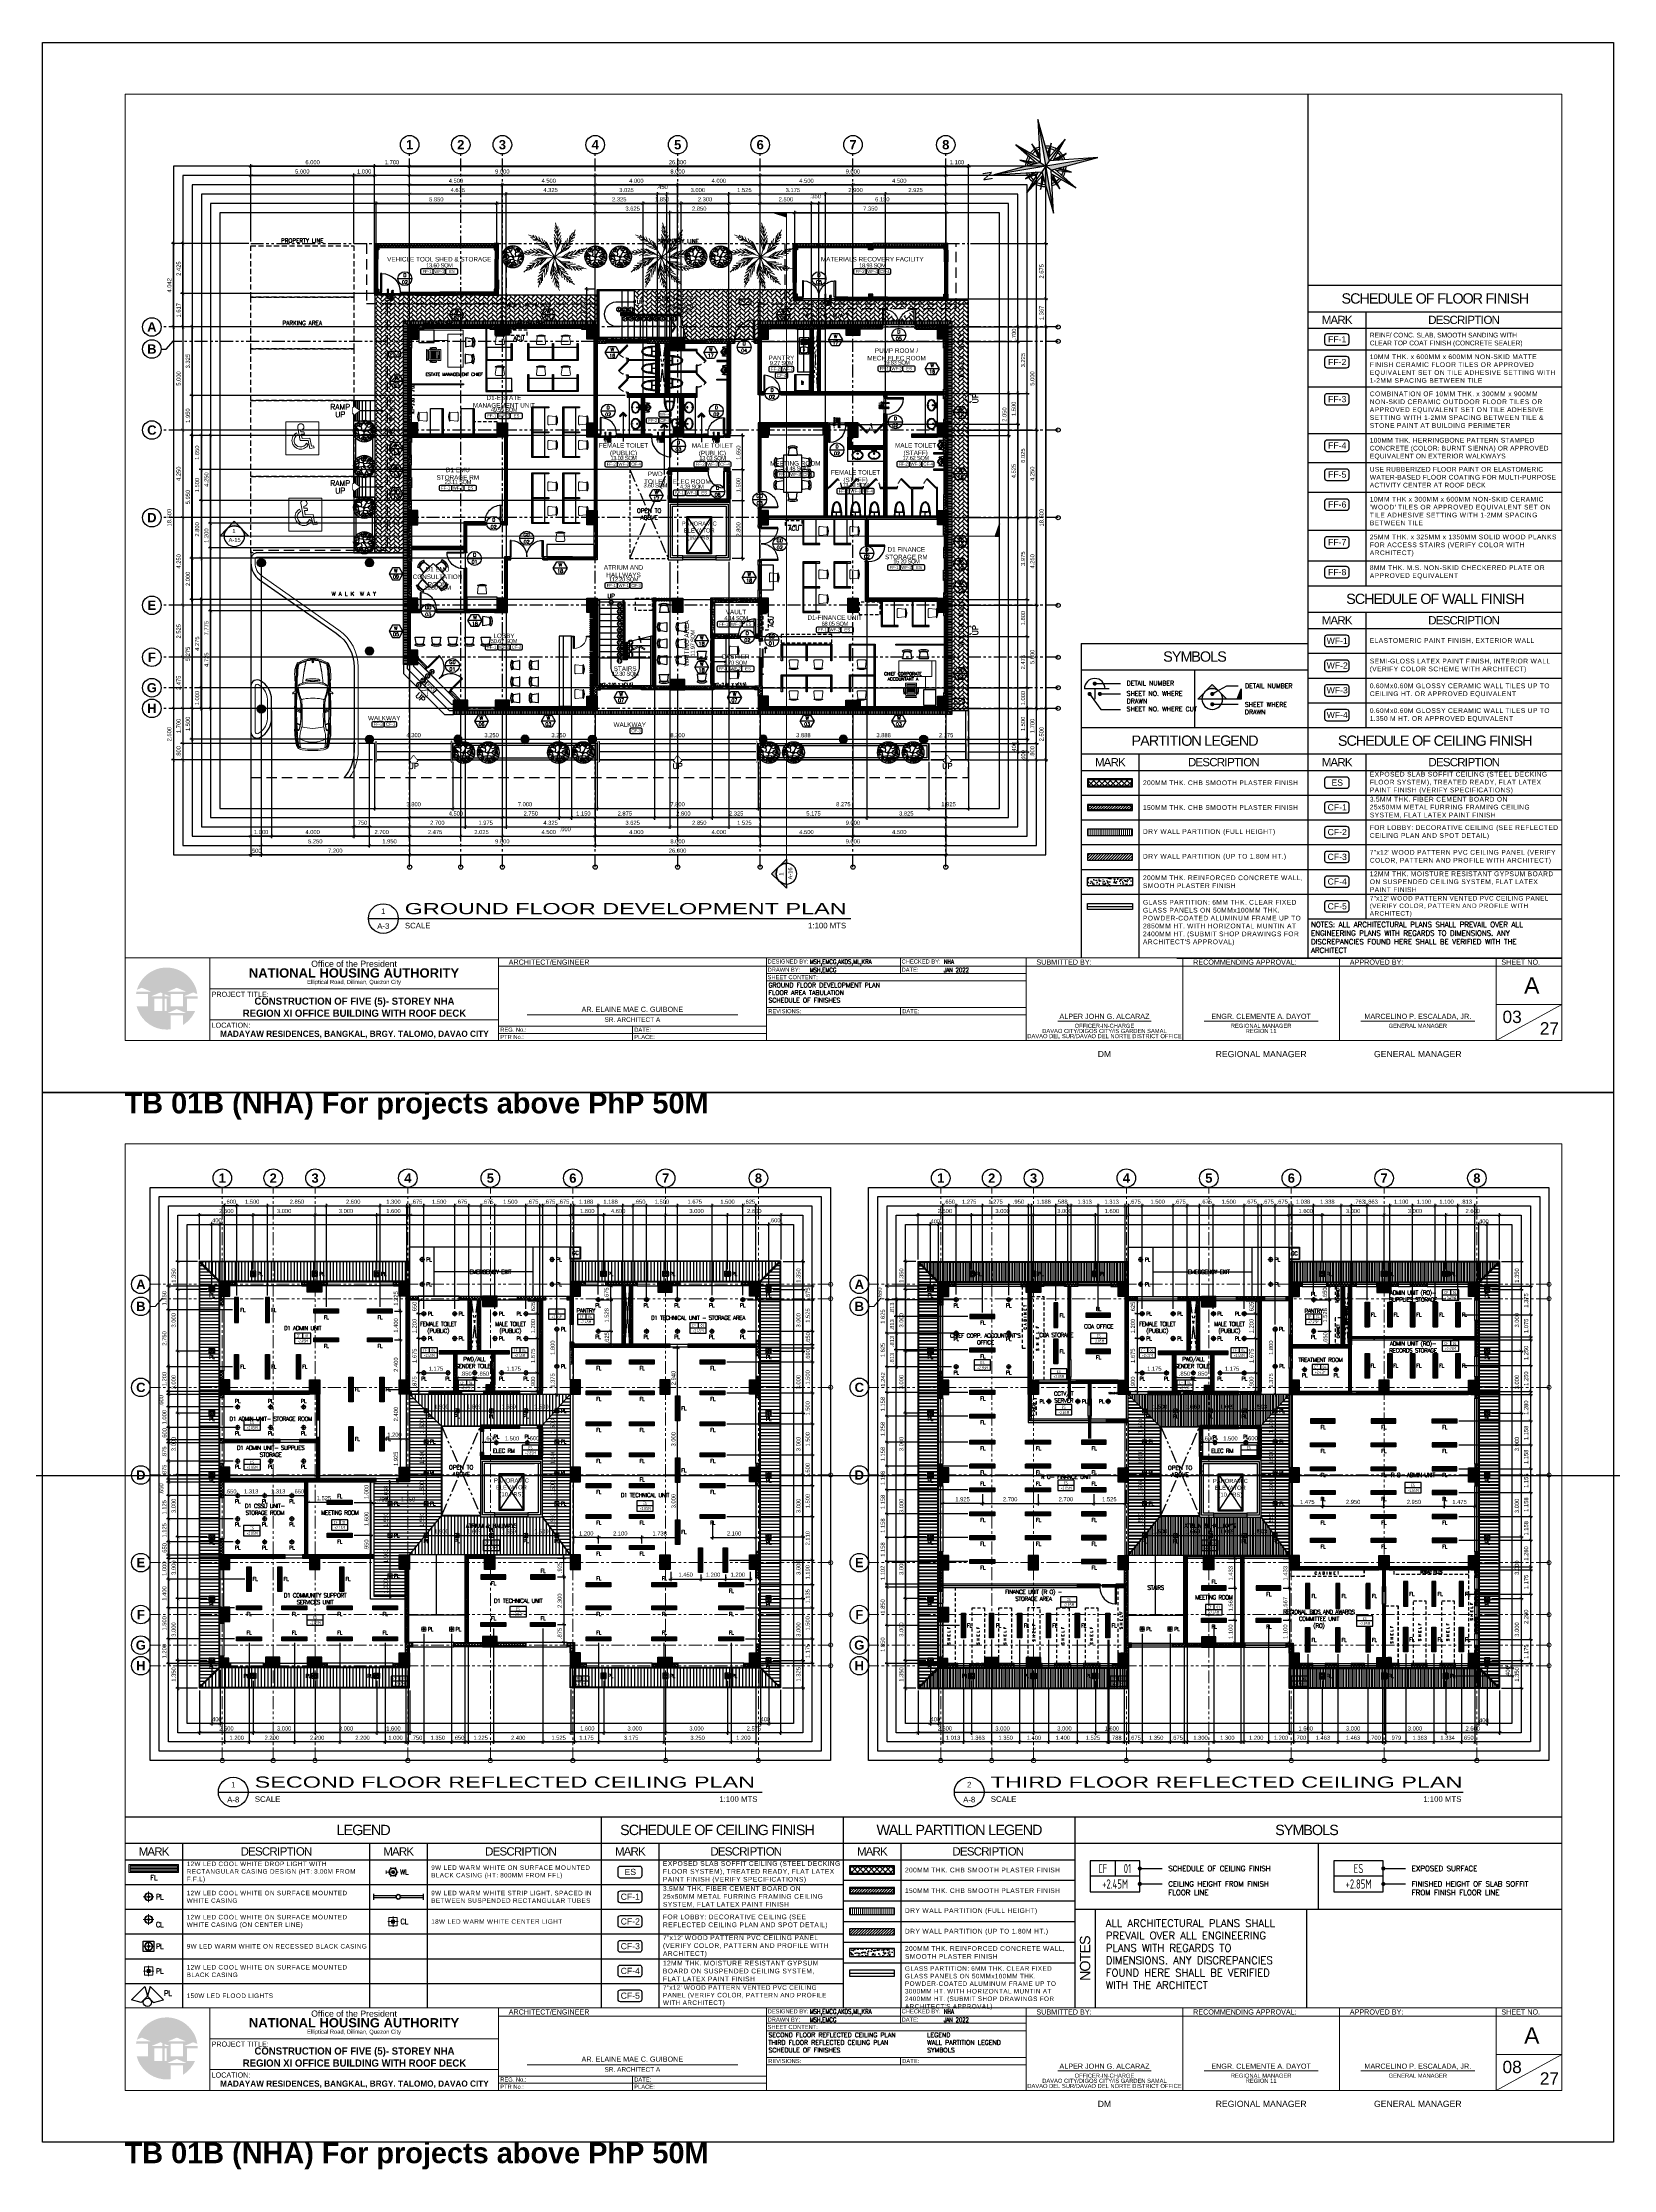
# Model space of a CAD drawing. Header units: metres. Extents: x -12400 to 1, y 0 to 106422.
# Drawn here: x -12247.9 to -12171.7, y 106312.3 to 106415.5 of the extents above; entities that cross this region are included whole.
import ezdxf
from ezdxf.enums import TextEntityAlignment as Align

# ---------------------------------------------------------------- set-up
doc = ezdxf.new("R2010")
doc.units = ezdxf.units.M
doc.set_wipeout_variables(frame=1)
doc.header["$PDMODE"] = 35
for name, pattern in [('CENTER', [2, 1.25, -0.25, 0.25, -0.25]), ('DASHED2', [0.375, 0.25, -0.125]), ('HIDDEN', [0.375, 0.25, -0.125]), ('HIDDEN2', [4.7625, 3.175, -1.5875]), ('PHANTOM', [2.5, 1.25, -0.25, 0.25, -0.25, 0.25, -0.25]), ('PHANTOM2', [1.25, 0.625, -0.125, 0.125, -0.125, 0.125, -0.125])]:
    doc.linetypes.add(name, pattern=pattern)
for name, color, linetype, lineweight in [('.3', 6, 'Continuous', 30), ('0.1', 1, 'Continuous', 9), ('0.20', 2, 'Continuous', 20), ('3', 3, 'Continuous', 30), ('A-DIM-100', 8, 'Continuous', 0), ('A-STAIR', 31, 'Continuous', 0), ('A_Vehicles', 32, 'Continuous', 5), ('B', 5, 'Continuous', 30), ('BOARDER 001', 37, 'Continuous', 18), ('DIM 001', 251, 'Continuous', 13), ('FIXTURE 0005', 159, 'Continuous', 5), ('FURN', 8, 'Continuous', 5), ('FURN 0009', 49, 'Continuous', 9), ('G', 3, 'Continuous', 20), ('grid', 1, 'CENTER', 15), ('HATCH', 250, 'Continuous', 5), ('LAYOUT', 1, 'Continuous', 20), ('LF 001', 51, 'Continuous', 20), ('R', 1, 'Continuous', 9), ('SECT DET', 25, 'Continuous', 25), ('Sidewalk', 120, 'Continuous', 5), ('TBLOCK-BORDER-INSIDE', 247, 'Continuous', 0), ('TBLOCK-BORDER-OUTSIDE', 240, 'Continuous', 0), ('TBLOCK-BORDER-TLINE', 40, 'Continuous', 0), ('TEXT 005', 7, 'Continuous', 50), ('W', 140, 'Continuous', 80), ('Y', 2, 'Continuous', 13)]:
    doc.layers.add(name, color=color, linetype=linetype, lineweight=lineweight)
for name, color, linetype in [('1AR', 1, 'Continuous'), ('1co-door', 1, 'Continuous'), ('1CO-FIXTURE', 1, 'Continuous'), ('1CO-FURNITURE', 1, 'Continuous'), ('2TX-AR', 2, 'Continuous'), ('A-ANNO-TEXT', 4, 'Continuous'), ('A-FURNITURE', 1, 'Continuous'), ('A_ELEV_TARGET', 1, 'Continuous'), ('AR-WALL', 7, 'Continuous'), ('BAR', 6, 'Continuous'), ('C-SCHED', 1, 'Continuous'), ('DOOR', 1, 'Continuous'), ('E_FIX_LIGHT1', 2, 'Continuous'), ('F-ACC', 15, 'Continuous'), ('FIXTURE', 35, 'Continuous'), ('FURNITURE', 1, 'Continuous'), ('LABEL', 143, 'Continuous'), ('Landscape', 108, 'Continuous'), ('lighting', 1, 'Continuous'), ('MOULDING', 15, 'Continuous'), ('NORTH', 2, 'Continuous'), ('P-FIXT', 8, 'Continuous'), ('P-FIXT-MISC', 84, 'Continuous'), ('P-HIDE', 1, 'HIDDEN2'), ('S-GRID', 155, 'Continuous'), ('SCH-DOOR', 23, 'Continuous'), ('SCH-FLR', 224, 'Continuous'), ('SCH-WIND', 181, 'Continuous'), ('SLOT', 46, 'Continuous'), ('stone', 15, 'Continuous'), ('TEXT', 3, 'Continuous'), ('THRESH', 1, 'Continuous'), ('tiles', 36, 'Continuous'), ('TITLE', 1, 'Continuous'), ('TITLE BLOCK', 7, 'Continuous'), ('txt', 2, 'Continuous'), ('TXT2', 2, 'Continuous'), ('TXT3', 3, 'Continuous'), ('WALL', 7, 'Continuous'), ('WINDOW', 1, 'Continuous')]:
    doc.layers.add(name, color=color, linetype=linetype)
doc.layers.add('GUIDE 001', color=214, linetype='Continuous', lineweight=0, plot=False)
doc.layers.add('GUIDELINES', color=206, linetype='Continuous', plot=False)
doc.styles.add('1', font='architxt.shx', dxfattribs={"width": 0.85, "height": 400})
doc.styles.add('architxt', font='architxt.shx', dxfattribs={"width": 0.8})
doc.styles.add('arial', font='arial.ttf')
doc.styles.add('arial baltic', font='arial.ttf')
doc.styles.add('Arial-Bold', font='arial.ttf')
doc.styles.add('arialBOLD', font='arialbd.ttf', dxfattribs={"height": 0.2})
doc.styles.add('CPDA-FONT', font='arial.ttf')
doc.styles.add('DIMTXT-100', font='arial.ttf')
doc.styles.add('HTDO - ARIAL', font='arial.ttf')
doc.styles.add('PSM', font='simplex')
doc.styles.add('SANS', font='sanss___.ttf')
doc.styles.add('sans serif', font='sanssb__.ttf')
doc.styles.add('simplex', font='simplex.shx')
doc.styles.add('swis721', font='swiss.ttf')
doc.styles.add('T-0.15', font='romans.shx', dxfattribs={"height": 0.15})
doc.styles.add('T.25', font='romans.shx', dxfattribs={"height": 0.2})
doc.styles.add('T125', font='simplex.shx', dxfattribs={"height": 125})
doc.dimstyles.new('CPDA - D40', dxfattribs={"dimscale": 0.4, "dimtxt": 200, "dimasz": 1.2, "dimexe": 0, "dimexo": 25, "dimgap": 50, "dimtad": 1, "dimdec": 0, "dimdsep": 46, "dimtxsty": 'CPDA-FONT', "dimblk": 'CPDA ARROWHEAD DIM.', "dimcen": 0.25, "dimclrd": 250, "dimclre": 250, "dimclrt": 2, "dimaunit": 1, "dimadec": 0, "dimazin": 0, "dimtfac": 1, "dimtdec": 0, "dimtix": 1, "dimtmove": 0, "dimatfit": 3, "dimldrblk": 'leader.cathy', "dimfxl": 1, "dimarcsym": 0})
doc.dimstyles.new('D-100', dxfattribs={"dimtxt": 0.2, "dimasz": 0.15, "dimexe": 0.1, "dimexo": 0.1, "dimgap": 0.1, "dimtad": 1, "dimdec": 3, "dimzin": 4, "dimdsep": 46, "dimtxsty": 'DIMTXT-100', "dimblk": 'ARCHTICK', "dimcen": 0.2, "dimdle": 0.1, "dimclrd": 8, "dimclre": 8, "dimclrt": 2, "dimadec": 0, "dimazin": 1, "dimtfac": 1, "dimtdec": 3, "dimtofl": 0, "dimtmove": 2, "dimatfit": 3, "dimfxl": 1, "dimarcsym": 0})
doc.dimstyles.new('DIM 200', dxfattribs={"dimtxt": 200, "dimasz": 1, "dimexe": 0, "dimexo": 40, "dimgap": 50, "dimtad": 1, "dimtoh": 1, "dimdec": 0, "dimlfac": 2, "dimtxsty": 'swis721', "dimblk": 'CIR', "dimcen": 0, "dimclrd": 155, "dimclre": 155, "dimclrt": 4, "dimadec": 0, "dimazin": 0, "dimtfac": 1, "dimtdec": 0, "dimtix": 1, "dimtmove": 1, "dimatfit": 3, "dimldrblk": 'CIR', "dimfxl": 0, "dimarcsym": 0})
doc.dimstyles.new('LE-1a', dxfattribs={"dimtxt": 0.2, "dimasz": 0.2, "dimexe": 0.2, "dimexo": 0.2, "dimgap": 0.1, "dimtad": 1, "dimtoh": 1, "dimdec": 0, "dimdsep": 46, "dimtxsty": 'DIMTXT-100', "dimcen": 2.5, "dimclrd": 8, "dimclre": 8, "dimclrt": 2, "dimadec": 0, "dimazin": 0, "dimtfac": 1, "dimtdec": 0, "dimtix": 1, "dimtmove": 2, "dimatfit": 3, "dimldrblk": 'DOT', "dimfxl": 1, "dimtolj": 1, "dimtzin": 0, "dimarcsym": 0})
pattern_1 = [(45, (12158.12942, -106387.57022), (-0.06735192091, 0.06735192091), []), (135, (12158.12942, -106387.57022), (-0.06735192091, -0.06735192091), [])]
pattern_2 = [(45, (12091.37419, -106406.766595), (0.02525697034, 0.092608891249), [0.1190625, -0.0238125, 0, -0.0238125])]
pattern_3 = [(45, (12091.44919, -106406.766595), (0.02525697034, 0.092608891249), [0.1190625, -0.0238125, 0, -0.0238125])]
pattern_4 = [(45, (11959.58461, -106396.0705), (0, 0.2155261469), [0.4572, -0.1524]), (135, (11959.69237, -106395.96274), (2e-17, 0.2155261469), [0.4572, -0.1524])]
pattern_5 = [(90, (-50, 0), (-0.079375, 0), [])]
pattern_6 = [(45, (32.14145, -96.30731), (-0.06735192091, 0.06735192091), []), (135, (32.14145, -96.30731), (-0.06735192091, -0.06735192091), [])]
pattern_7 = [(90, (-228.6, -96.3073), (-0.15875, 0), [])]
pattern_8 = [(180, (-228.6, -96.3073), (-1e-17, -0.15875), [])]
pattern_9 = [(45, (12091.52419, -106406.766595), (0.02525697034, 0.092608891249), [0.1190625, -0.0238125, 0, -0.0238125])]
pattern_10 = [(90, (-172.45722, 27.99308), (-0.15875, 0), [])]
pattern_11 = [(90, (-76.2, 45.37362), (-0.15875, 0), [])]
pattern_12 = [(180, (-76.2, 45.37362), (-1e-17, -0.15875), [])]
pattern_13 = [(90, (12032.95574, -106307.64346), (-0.15875, 0), [])]
pattern_14 = [(90, (12129.21297, -106290.26292), (-0.15875, 0), [])]
pattern_15 = [(180, (12129.21297, -106290.26292), (-1e-17, -0.15875), [])]

# ---------------------------------------------------------------- blocks, each defined once
blk = doc.blocks.new('D-TAG')
at = {"layer": 'SCH-DOOR'}
blk.add_line((-0.3, 0), (0.3, 0), dxfattribs=at)
blk.add_circle((0, 0), 0.3, dxfattribs=at)
at = {"layer": 'SCH-DOOR', "color": 2, "style": 'T-0.15'}
for tag, p in [('D-TAG', (0, 0.15)), ('D-NO', (0, -0.15))]:
    blk.add_attdef(tag, text='', height=0.15, dxfattribs=at).set_placement(p, align=Align.MIDDLE_CENTER)
blk = doc.blocks.new('THRESH')
at = {"layer": 'THRESH'}
h = blk.add_hatch(dxfattribs=at)
h.set_pattern_fill('ANSI31', color=251, scale=7, style=0)
h.set_pattern_definition([(45, (-87838.95, -66631.204), (-15.715448, 15.715448), [])])
h.paths.add_polyline_path([(-250, 50), (-250, -150), (250, -150), (250, -50), (0, -50), (0, 50)])
at = {"layer": 'THRESH', "const_width": 30}
blk.add_lwpolyline([(250, -50), (0, -50), (0, 50), (-250, 50)], dxfattribs=at)
blk = doc.blocks.new('SEC_TARGET_ARROW')
at = {"ltscale": 100}
h = blk.add_hatch(color=1, dxfattribs=at)
edge = h.paths.add_edge_path()
edge.add_line((-3.4, -3.6), (0, -7))
edge.add_line((0, -7), (0, -5))
edge.add_ellipse((0, 0), major_axis=(3.54, 3.54), ratio=1, start_angle=181.4204, end_angle=225, ccw=False)
edge = h.paths.add_edge_path()
edge.add_line((-3.5, 3.5), (-7.2, 0))
edge.add_line((-7.2, 0), (-3.5, -3.5))
edge.add_ellipse((0, 0), major_axis=(-3.54, 3.54), ratio=1, start_angle=0.1282, end_angle=89.8718, ccw=False)
edge = h.paths.add_edge_path()
edge.add_ellipse((0, 0), major_axis=(3.54, 3.54), ratio=1, start_angle=405, end_angle=448.5796, ccw=False)
edge.add_line((0, 5), (0, 7))
edge.add_line((0, 7), (-3.4, 3.6))
at = {"color": 1, "ltscale": 100}
for p, q in [((-7.2, 0), (0, 7)), ((0, 5), (0, 7)), ((-7.2, 0), (0, -7)), ((0, -7), (0, -5))]:
    blk.add_line(p, q, dxfattribs=at)
blk.add_arc((0, 0), 5, 90, 270, dxfattribs=at)
blk = doc.blocks.new('*U27')
at = {"color": 1, "ltscale": 100}
blk.add_line((5, 0), (-5, 0), dxfattribs=at)
blk.add_circle((0, 0), 5, dxfattribs=at)
at = {"layer": 'A_ELEV_TARGET', "rotation": 270}
blk.add_blockref('SEC_TARGET_ARROW', (0, 0), dxfattribs=at)
at = {"color": 2, "ltscale": 100, "style": '1', "width": 0.85}
for tag, p in [('DWG.NO.', (0, 1.5)), ('SHT.NO.', (0, -1.6))]:
    blk.add_attdef(tag, text='', height=2, dxfattribs=at).set_placement(p, align=Align.MIDDLE_CENTER)
blk = doc.blocks.new('SEC_ARROW_040615')
h = blk.add_hatch()
h.set_pattern_fill('ANSI31', color=256)
h.set_pattern_definition([(45, (0, 0), (-0.08838834765, 0.08838834765), [])])
h.paths.add_polyline_path([(363222, 227449), (362922, 227549), (362922, 227449)])
blk.add_lwpolyline([(362922, 227449), (363222, 227449), (362922, 227549), (362922, 227449)])
blk = doc.blocks.new('*U385')
at = {"layer": 'TITLE'}
blk.add_lwpolyline([(1271.65, 13.83), (1487.71, 13.83)], dxfattribs=at)
blk.add_circle((1278.31, 13.83), 6.67, dxfattribs=at)
at = {"layer": 'TITLE', "color": 5, "style": 'CPDA-FONT'}
blk.add_attdef('TITLE:', text='', height=5, dxfattribs=at).set_placement((1287.8, 24.54), align=Align.MIDDLE_LEFT)
blk.add_attdef('TITLE:', (1287.89, 15.82), '', height=5, dxfattribs=at)
at = {"layer": 'TXT2', "style": 'CPDA-FONT'}
blk.add_text('SCALE', height=2.5, dxfattribs=at).set_placement((1287.97, 9.44))
for tag, p in [('DWG_NO:', (1278.31, 10.5)), ('DET_NO.:', (1278.31, 17.16))]:
    blk.add_attdef(tag, text='', height=2.5, dxfattribs=at).set_placement(p, align=Align.MIDDLE_CENTER)
blk.add_attdef('SCALE', text='', height=2.5, dxfattribs=at).set_placement((1361.14, 10.71), align=Align.MIDDLE_LEFT)
blk = doc.blocks.new('W-TAG')
at = {"layer": 'SCH-WIND'}
blk.add_line((-0.3, 0), (0.3, 0), dxfattribs=at)
blk.add_lwpolyline([(-0.15, 0.26), (-0.3, 0), (-0.15, -0.26), (0.15, -0.26), (0.3, 0), (0.15, 0.26)], close=True, dxfattribs=at)
at = {"layer": 'SCH-WIND', "color": 2, "style": 'T-0.15'}
for tag, p in [('W-TAG', (-0.006, 0.135)), ('W-NO', (0, -0.13))]:
    blk.add_attdef(tag, text='', height=0.15, dxfattribs=at).set_placement(p, align=Align.MIDDLE_CENTER)
blk = doc.blocks.new('CPDA ARROWHEAD DIM.')
at = {"layer": 'tiles', "color": 2}
for p, q in [((-68, 0), (68, 0)), ((0, 68), (0, -68))]:
    blk.add_line(p, q, dxfattribs=at)
at = {"layer": 'tiles', "color": 1}
blk.add_circle((0, 0), 37.7, dxfattribs=at)
blk = doc.blocks.new('leader.cathy')
at = {"layer": 'WALL', "lineweight": 9}
blk.add_hatch(color=1, dxfattribs=at).paths.add_polyline_path([(0, 0), (-34, 34), (-24, 45), (21, 0), (-24, -45), (-34, -34)])
at = {"layer": 'WALL', "color": 1, "lineweight": 9}
for p, q in [((-34, 34), (-24, 45)), ((0, 0), (-34, 34)), ((-34, -34), (0, 0)), ((21, 0), (-24, 45)), ((-24, -45), (21, 0))]:
    blk.add_line(p, q, dxfattribs=at)
blk = doc.blocks.new('_ArchTick')
at = {"color": 0, "linetype": 'ByBlock', "const_width": 0.15}
blk.add_lwpolyline([(-0.5, -0.5), (0.5, 0.5)], dxfattribs=at)
blk = doc.blocks.new('*D171')
at = {"layer": 'DEFPOINTS', "color": 0, "transparency": 16777216}
for p in [(-12214.52, 106393.25), (-12213.92, 106393.25), (-12214.52, 106390.45)]:
    blk.add_point(p, dxfattribs=at)
at = {"layer": 'DIM 001', "color": 8, "lineweight": -2, "transparency": 16777216}
for p, q in [((-12214.42, 106393.25), (-12213.82, 106393.25)), ((-12213.92, 106390.35), (-12213.92, 106393.35)), ((-12214.42, 106390.45), (-12213.82, 106390.45))]:
    blk.add_line(p, q, dxfattribs=at)
at = {"layer": 'DIM 001', "color": 8, "lineweight": -2, "transparency": 16777216, "xscale": 0.15, "yscale": 0.15, "zscale": 0.15}
for p, rotation in [((-12213.92, 106393.25), 90), ((-12213.92, 106390.45), 270)]:
    blk.add_blockref('_ArchTick', p, dxfattribs=dict(at, rotation=rotation))
at = {"layer": 'DIM 001', "color": 2, "transparency": 16777216, "insert": (-12214.12, 106391.85), "char_height": 0.2, "attachment_point": 5, "rotation": 90, "style": 'DIMTXT-100'}
blk.add_mtext('2.800', dxfattribs=at)
blk = doc.blocks.new('*D172')
at = {"layer": 'DEFPOINTS', "color": 0, "transparency": 16777216}
for p in [(-12214.52, 106394.75), (-12213.92, 106394.75), (-12214.52, 106393.25)]:
    blk.add_point(p, dxfattribs=at)
at = {"layer": 'DIM 001', "color": 8, "lineweight": -2, "transparency": 16777216}
for p, q in [((-12214.42, 106394.75), (-12213.82, 106394.75)), ((-12213.92, 106393.15), (-12213.92, 106394.85)), ((-12214.42, 106393.25), (-12213.82, 106393.25))]:
    blk.add_line(p, q, dxfattribs=at)
at = {"layer": 'DIM 001', "color": 8, "lineweight": -2, "transparency": 16777216, "xscale": 0.15, "yscale": 0.15, "zscale": 0.15}
for p, rotation in [((-12213.92, 106394.75), 90), ((-12213.92, 106393.25), 270)]:
    blk.add_blockref('_ArchTick', p, dxfattribs=dict(at, rotation=rotation))
at = {"layer": 'DIM 001', "color": 2, "transparency": 16777216, "insert": (-12214.12, 106394), "char_height": 0.2, "attachment_point": 5, "rotation": 90, "style": 'DIMTXT-100'}
blk.add_mtext('1.500', dxfattribs=at)
blk = doc.blocks.new('CIR')
at = {"color": 4}
blk.add_circle((0, 0), 50, dxfattribs=at)
blk = doc.blocks.new('grid_designation')
blk.add_circle((0, 500), 500)
at = {"color": 3, "style": 'sans serif'}
blk.add_attdef('A', text='', height=471, dxfattribs=at).set_placement((0, 500), align=Align.MIDDLE_CENTER)
blk = doc.blocks.new('*U176')
at = {"layer": 'TITLE'}
blk.add_lwpolyline([(1271.65, 13.83), (1515.2, 13.83)], dxfattribs=at)
blk.add_circle((1278.31, 13.83), 6.67, dxfattribs=at)
at = {"layer": 'TITLE', "color": 5, "style": 'CPDA-FONT'}
blk.add_attdef('TITLE:', text='', height=5, dxfattribs=at).set_placement((1287.8, 24.54), align=Align.MIDDLE_LEFT)
blk.add_attdef('TITLE:', (1287.89, 15.82), '', height=5, dxfattribs=at)
at = {"layer": 'TXT2', "style": 'CPDA-FONT'}
blk.add_text('SCALE', height=2.5, dxfattribs=at).set_placement((1287.97, 9.44))
for tag, p in [('DWG_NO:', (1278.31, 10.5)), ('DET_NO.:', (1278.31, 17.16))]:
    blk.add_attdef(tag, text='', height=2.5, dxfattribs=at).set_placement(p, align=Align.MIDDLE_CENTER)
blk.add_attdef('SCALE', text='', height=2.5, dxfattribs=at).set_placement((1361.14, 10.71), align=Align.MIDDLE_LEFT)
blk = doc.blocks.new('*U177')
at = {"layer": 'TITLE'}
blk.add_lwpolyline([(1271.65, 13.83), (1499.5, 13.83)], dxfattribs=at)
blk.add_circle((1278.31, 13.83), 6.67, dxfattribs=at)
at = {"layer": 'TITLE', "color": 5, "style": 'CPDA-FONT'}
blk.add_attdef('TITLE:', text='', height=5, dxfattribs=at).set_placement((1287.8, 24.54), align=Align.MIDDLE_LEFT)
blk.add_attdef('TITLE:', (1287.89, 15.82), '', height=5, dxfattribs=at)
at = {"layer": 'TXT2', "style": 'CPDA-FONT'}
blk.add_text('SCALE', height=2.5, dxfattribs=at).set_placement((1287.97, 9.44))
for tag, p in [('DWG_NO:', (1278.31, 10.5)), ('DET_NO.:', (1278.31, 17.16))]:
    blk.add_attdef(tag, text='', height=2.5, dxfattribs=at).set_placement(p, align=Align.MIDDLE_CENTER)
blk.add_attdef('SCALE', text='', height=2.5, dxfattribs=at).set_placement((1361.14, 10.71), align=Align.MIDDLE_LEFT)
blk = doc.blocks.new('A$C5BEE79EC')
at = {"layer": 'FIXTURE', "color": 2, "ltscale": 0.3}
blk.add_lwpolyline([(-0.15, 0.03), (-0.15, 0.08), (-0.95, 0.08), (-0.95, 0.03)], close=True, dxfattribs=at)
at = {"layer": 'FIXTURE', "color": 3}
for points in [[(-0.1, 0.83), (-0.15, 0.83), (-0.15, 0.85), (0, 0.85), (0, 0.8), (-0.1, 0.8), (-0.1, 0.83)], [(-0.1, 0.03), (-0.15, 0.03), (-0.15, 0), (0, 0), (0, 0.05), (-0.1, 0.05), (-0.1, 0.03)]]:
    blk.add_lwpolyline(points, dxfattribs=at)
at = {"layer": 'FIXTURE', "color": 1}
blk.add_arc((-0.18, 0.05), 0.775, 88.1524, 178.1524, dxfattribs=at)
blk = doc.blocks.new('DC')
at = {"layer": '1CO-FURNITURE', "color": 8}
for p, q in [((-0.22, 0.39), (-0.2, 0.34)), ((-0.18, 0.3), (-0.22, 0.01)), ((-0.21, 0), (0.21, 0)), ((0.18, 0.3), (0.22, 0.01)), ((0.2, 0.34), (0.22, 0.39))]:
    blk.add_line(p, q, dxfattribs=at)
for centre, radius, start, end in [((-0.21, 0.39), 0.0125, 113.6769, 205.0576), ((-0.21, 0.01), 0.0125, 172.2057, 270), ((0, -0.08), 0.531, 66.3231, 113.6769), ((-0.19, 0.35), 0.0125, 205.0576, 293.5295), ((0, -0.08), 0.456, 66.4705, 113.5295), ((0, -0.08), 0.431, 65.8691, 114.1309), ((-0.17, 0.3), 0.0125, 114.1309, 172.2057), ((0.19, 0.35), 0.0125, 246.4705, 334.9424), ((0.17, 0.3), 0.0125, 7.7943, 65.8691), ((0.21, 0.39), 0.0125, 334.9424, 66.3231), ((0.21, 0.01), 0.0125, 270, 7.7943)]:
    blk.add_arc(centre, radius, start, end, dxfattribs=at)
blk = doc.blocks.new('new chair')
at = {"layer": 'FURN 0009', "color": 1, "lineweight": 9}
for p, q in [((-185, 356), (-219, 56)), ((169, 0), (-169, 0)), ((-136, 400), (-136, 432)), ((136, 400), (-136, 400)), ((136, 400), (136, 432)), ((185, 356), (219, 56))]:
    blk.add_line(p, q, dxfattribs=at)
for centre, radius, start, end in [((-211, 415), 10, 113.8727, 293.8727), ((-169, 50), 50, 173.65981, 270), ((0, -61), 531, 66.1273, 113.8727), ((0, -61), 511, 66.1273, 113.8727), ((-136, 350), 50, 90, 173.65981), ((136, 350), 50, 6.34019, 90), ((169, 50), 50, 270, 6.34019), ((211, 415), 10, 246.1273, 66.1273)]:
    blk.add_arc(centre, radius, start, end, dxfattribs=at)
blk = doc.blocks.new('WC1')
for p, q in [((-162577, -159699), (-162548, -159674)), ((-162552, -159821), (-162569, -159825)), ((-162569, -159825), (-162565, -159846)), ((-162548, -159845), (-162565, -159846)), ((-162553, -159821), (-162548, -159845)), ((-162121, -159674), (-162548, -159674)), ((-162536, -159864), (-162535, -159884)), ((-162133, -159864), (-162536, -159864)), ((-162193, -159885), (-162476, -159885)), ((-162334, -159674), (-162334, -159864)), ((-162133, -159864), (-162133, -159884)), ((-162092, -159699), (-162121, -159674)), ((-162335, -160328), (-162334, -160328)), ((-162334, -160328), (-162334, -160361))]:
    blk.add_line(p, q)
for points in [[(-162334, -159873), (-162382, -159874), (-162418, -159874), (-162445, -159875), (-162465, -159876), (-162478, -159877), (-162486, -159879), (-162491, -159881), (-162494, -159883), (-162494, -159883), (-162497, -159885), (-162499, -159887), (-162501, -159891), (-162503, -159895), (-162505, -159901), (-162507, -159908), (-162508, -159918), (-162509, -159930), (-162509, -159930), (-162511, -159945), (-162512, -159962), (-162512, -159981), (-162512, -160002), (-162512, -160024), (-162511, -160048), (-162509, -160071), (-162506, -160095), (-162506, -160095), (-162501, -160119), (-162496, -160143), (-162490, -160166), (-162483, -160188), (-162476, -160208), (-162469, -160227), (-162462, -160245), (-162455, -160260), (-162455, -160260), (-162449, -160273), (-162442, -160284), (-162437, -160293), (-162432, -160300), (-162427, -160306), (-162423, -160310), (-162419, -160314), (-162416, -160317), (-162416, -160317), (-162413, -160319), (-162411, -160321), (-162408, -160323), (-162406, -160325), (-162404, -160326), (-162402, -160327), (-162399, -160329), (-162396, -160330), (-162396, -160330), (-162392, -160331), (-162388, -160333), (-162383, -160334), (-162376, -160336), (-162368, -160337), (-162359, -160338), (-162348, -160339), (-162334, -160340)], [(-162334, -159873), (-162287, -159874), (-162251, -159874), (-162224, -159875), (-162204, -159876), (-162191, -159877), (-162183, -159879), (-162178, -159881), (-162174, -159883), (-162174, -159883), (-162172, -159885), (-162169, -159887), (-162167, -159891), (-162165, -159895), (-162164, -159901), (-162162, -159908), (-162161, -159918), (-162160, -159930), (-162160, -159930), (-162158, -159945), (-162157, -159962), (-162157, -159981), (-162156, -160002), (-162157, -160024), (-162158, -160048), (-162160, -160071), (-162163, -160095), (-162163, -160095), (-162168, -160119), (-162173, -160143), (-162179, -160166), (-162186, -160188), (-162193, -160208), (-162200, -160227), (-162207, -160245), (-162214, -160260), (-162214, -160260), (-162220, -160273), (-162226, -160284), (-162232, -160293), (-162237, -160300), (-162242, -160306), (-162246, -160310), (-162250, -160314), (-162253, -160317), (-162253, -160317), (-162256, -160319), (-162258, -160321), (-162261, -160323), (-162263, -160325), (-162265, -160326), (-162267, -160327), (-162270, -160329), (-162273, -160330), (-162273, -160330), (-162277, -160331), (-162281, -160333), (-162286, -160334), (-162293, -160336), (-162300, -160337), (-162310, -160338), (-162321, -160339), (-162334, -160340)], [(-162399, -160348), (-162378, -160356), (-162356, -160360), (-162334, -160361)], [(-162270, -160348), (-162291, -160356), (-162312, -160360), (-162334, -160361)]]:
    blk.add_lwpolyline(points)
for centre, radius, start, end in [((-162515, -159724), 66.9, 158.57593, 180), ((-160793, -159724), 1788, 180, 194.09167), ((-162254, -159732), 300, 168.74135, 180), ((-161880, -159711), 674, 181.82054, 193.13571), ((-160245, -159965), 2292, 177.9943, 180.64061), ((-162476, -159908), 23.1, 90, 168.52614), ((-162193, -159908), 23.1, 11.47386, 90), ((-163876, -159724), 1788, 345.90833, 0), ((-162789, -159711), 674, 346.86429, 358.17946), ((-164424, -159965), 2292, 359.35939, 2.0057), ((-162415, -159732), 300, 0, 11.25865), ((-162154, -159724), 66.9, 0, 21.42407), ((-161938, -159984), 599, 180.64061, 209.11624), ((-162152, -160065), 387, 194.09167, 216.8704), ((-161993, -160006), 516, 168.52614, 211.21855), ((-162328, -160197), 167, 216.8704, 244.98647), ((-162338, -160206), 141, 209.11624, 239.54408), ((-162336, -160214), 114, 211.21855, 270.92859), ((-162333, -160199), 150, 239.54408, 269.62018), ((-162332, -160214), 114, 269.07141, 328.78145), ((-162335, -160199), 150, 270.37982, 300.45592), ((-162341, -160197), 167, 295.01353, 323.1296), ((-162331, -160206), 141, 300.45592, 330.88376), ((-162676, -160006), 516, 328.78145, 11.47386), ((-162731, -159984), 599, 330.88376, 359.35939), ((-162516, -160065), 387, 323.1296, 345.90833)]:
    blk.add_arc(centre, radius, start, end)
blk = doc.blocks.new('lav s')
at = {"layer": 'F-ACC'}
blk.add_lwpolyline([(3864.75, -3208.87, -0.057223), (3864.75, -3208.91, 1), (3864.75, -3208.91, 0.055626), (3864.75, -3208.87)], format="xyb", dxfattribs=at)
for centre, radius in [((3864.38, -3208.79), 0.0225), ((3864.38, -3208.84), 0.0225), ((3864.38, -3208.89), 0.0225), ((3864.38, -3208.94), 0.0225), ((3864.38, -3208.99), 0.0225), ((3864.52, -3208.89), 0.0325), ((3864.52, -3208.89), 0.025)]:
    blk.add_circle(centre, radius, dxfattribs=at)
blk.add_arc((3864.75, -3208.87), 0.0025, 0, 186.4576, dxfattribs=at)
at = {"layer": 'F-ACC', "extrusion": (0, 0, -1)}
for major_axis, ratio in [((0, 0.275), 0.736364), ((0, 0.247), 0.707071)]:
    blk.add_ellipse((3864.6, -3208.89), major_axis=major_axis, ratio=ratio, dxfattribs=at)
blk = doc.blocks.new('AM-UFV-P')
for p, q in [((-35, 0), (35, 0)), ((-35, 0), (-35, -4)), ((35, 0), (35, -4)), ((-184, -53), (-233, -50)), ((-184, -63), (-233, -66)), ((-184, -53), (-184, -63)), ((-180, -44), (-176, -43)), ((-180, -44), (-180, -72)), ((-176, -73), (-180, -72)), ((-176, -43), (-176, -73)), ((-165, -43), (-176, -43)), ((-165, -73), (-176, -73)), ((-166, -44), (-166, -72)), ((-153, -40), (-164, -40)), ((-164, -48), (-164, -50)), ((-153, -48), (-164, -48)), ((-153, -50), (-164, -50)), ((-164, -66), (-164, -68)), ((-153, -66), (-164, -66)), ((-153, -68), (-164, -68)), ((-153, -76), (-164, -76)), ((-153, -48), (-153, -50)), ((-153, -66), (-153, -68)), ((-152, -44), (-152, -72)), ((-150, -72), (-148, -73)), ((-148, -54), (-138, -36)), ((-146, -43), (-148, -43)), ((-148, -43), (-148, -44)), ((-138, -80), (-148, -62)), ((-146, -73), (-148, -73)), ((-143, -42), (-145, -42)), ((-143, -74), (-145, -74)), ((-132, -33), (-110, -33)), ((-110, -83), (-132, -83)), ((-104, -36), (-94, -54)), ((-94, -62), (-104, -80)), ((-70, -38), (-103, -38)), ((-70, -78), (-103, -78)), ((-73, -38), (-73, -78)), ((-70, -38), (-70, -78)), ((-56, -41), (-70, -41)), ((-56, -75), (-70, -75)), ((-56, -38), (-56, -78)), ((-43, -33), (-55, -33)), ((-55, -44), (-55, -47)), ((-43, -44), (-55, -44)), ((-43, -47), (-55, -47)), ((-55, -69), (-55, -72)), ((-43, -69), (-55, -69)), ((-43, -72), (-55, -72)), ((-43, -83), (-55, -83)), ((-43, -44), (-43, -47)), ((-43, -69), (-43, -72)), ((-27, -38), (-42, -38)), ((-27, -78), (-42, -78)), ((-41, -38), (-41, -78)), ((-35, -4), (35, -4)), ((-35, -4), (-33, -12)), ((-27, -37), (24, -37)), ((-27, -38), (-27, -37)), ((-27, -78), (-27, -38)), ((-27, -78), (-27, -79)), ((-27, -79), (24, -79)), ((-21, -18), (-21, -35)), ((-21, -28), (-12, -28)), ((-21, -83), (21, -83)), ((-21, -83), (-21, -98)), ((-21, -92), (-15, -92)), ((-18, -100), (18, -100)), ((-16, -16), (16, -16)), ((-15, -92), (-15, -100)), ((-15, -100), (-15, -102)), ((-12, -18), (-10, -18)), ((-12, -18), (-12, -28)), ((-10, -18), (-10, -28)), ((-10, -28), (10, -28)), ((-6, -92), (-6, -100)), ((-6, -92), (6, -92)), ((6, -92), (6, -100)), ((10, -18), (12, -18)), ((10, -18), (10, -28)), ((12, -18), (12, -28)), ((12, -28), (21, -28)), ((15, -92), (21, -92)), ((15, -92), (15, -100)), ((16, -100), (16, -102)), ((21, -18), (21, -35)), ((21, -83), (21, -98)), ((35, -4), (33, -12))]:
    blk.add_line(p, q)
for points in [[(-152, -43), (-152, -43), (-150, -44)], [(-150, -72), (-150, -73), (-152, -72)], [(-150, -73), (-150, -43)], [(-148, -44), (-150, -43), (-150, -44)]]:
    blk.add_lwpolyline(points)
blk.add_circle((-121, -58), 12.5)
for centre, radius, start, end in [((-233, -52), 2, 86.60732, 164.14334), ((-212, -58), 23.6, 164.14334, 195.85666), ((-233, -64), 2, 195.85666, 273.39268), ((-179, -55), 4.59, 93.85346, 159.88634), ((-179, -61), 4.59, 200.11366, 266.14654), ((-159, -44), 6.08, 138.88791, 221.11209), ((-141, -58), 24.8, 159.98404, 200.01596), ((-159, -72), 6.08, 138.88791, 221.11209), ((-158, -44), 6.08, 318.88791, 41.11209), ((-176, -58), 24.8, 339.98404, 20.01596), ((-158, -72), 6.08, 318.88791, 41.11209), ((-121, -58), 32.5, 39.1069, 155.34698), ((-121, -58), 32.5, 206.36085, 320.8931), ((-109, -58), 40, 156.40226, 203.59774), ((-121, -58), 27.5, 127.55365, 172.44635), ((-121, -58), 27.5, 172.44635, 187.55365), ((-121, -58), 27.5, 187.55365, 232.44635), ((-121, -58), 27.5, 112.44635, 127.55365), ((-121, -58), 27.5, 232.44635, 247.55365), ((-121, -58), 27.5, 67.55365, 112.44635), ((-121, -58), 27.5, 247.55365, 292.44635), ((-121, -58), 27.5, 52.44635, 67.55365), ((-121, -58), 27.5, 292.44635, 307.55365), ((-121, -58), 27.5, 7.55365, 52.44635), ((-121, -58), 27.5, 307.55365, 352.44635), ((-165, -58), 71.5, 343.3487, 16.6513), ((-121, -58), 27.5, 352.44635, 7.55365), ((-46, -38), 10.8, 149.48976, 210.51024), ((-15, -58), 41.1, 164.46967, 195.53033), ((-46, -78), 10.8, 149.48976, 210.51024), ((-52, -38), 10.8, 329.48976, 30.51024), ((-83, -58), 41.1, 344.46967, 15.53033), ((-52, -78), 10.8, 329.48976, 30.51024), ((-30, -11), 3, 194.03624, 263.40654), ((0, 249), 265, 263.40654, 276.59346), ((9, -58), 36.2, 144.56325, 215.43675), ((-23, -35), 2, 270, 0), ((-26, -83), 5.06, 4.20935, 59.80142), ((-16, -21), 5.3, 31.89079, 148.10921), ((-16, -24), 6.06, 222.07502, 317.92498), ((-18, -92), 3, 359.88573, 180.11427), ((-18, -98), 3, 180, 270), ((-13, -102), 2.5, 180, 263.68163), ((0, 15), 121, 263.68163, 276.31837), ((0, -37), 21.3, 61.92751, 118.07249), ((0, -4), 26, 247.38014, 292.61986), ((0, -97), 7.49, 36.77843, 143.22157), ((16, -21), 5.3, 31.89079, 148.10921), ((16, -24), 6.06, 222.07502, 317.92498), ((13, -102), 2.5, 276.31837, 0), ((18, -92), 3, 359.88573, 180.11427), ((18, -98), 3, 270, 0), ((23, -35), 2, 180, 270), ((26, -83), 5.06, 120.19858, 175.79065), ((-30, -58), 57.1, 338.4314, 21.5686), ((30, -11), 3, 276.59346, 345.96376)]:
    blk.add_arc(centre, radius, start, end)
blk = doc.blocks.new('A$C70C25C89')
at = {"layer": 'P-FIXT'}
for p, q in [((-0.23, 0), (0.23, 0)), ((-0.23, 0), (-0.23, 0)), ((0.23, 0), (0.23, 0)), ((-0.24, 0), (-0.21, -0.22)), ((-0.23, 0), (-0.22, -0.16)), ((-0.21, -0.16), (-0.19, -0.16)), ((-0.21, -0.16), (-0.21, -0.22)), ((-0.21, -0.23), (-0.19, -0.23)), ((-0.17, -0.13), (-0.18, -0.22)), ((-0.18, -0.13), (-0.18, -0.16)), ((-0.18, -0.22), (-0.18, -0.16)), ((-0.18, -0.22), (-0.18, -0.22)), ((-0.17, -0.13), (-0.17, -0.11)), ((-0.16, -0.11), (0.16, -0.11)), ((-0.01, -0.27), (-0.16, -0.15)), ((-0.16, -0.2), (-0.16, -0.2)), ((-0.13, -0.21), (-0.02, -0.3)), ((0.01, -0.27), (0.16, -0.15)), ((0.13, -0.21), (0.02, -0.3)), ((0.16, -0.2), (0.16, -0.2)), ((0.17, -0.13), (0.17, -0.11)), ((0.17, -0.13), (0.18, -0.22)), ((0.18, -0.13), (0.18, -0.16)), ((0.18, -0.22), (0.19, -0.22)), ((0.21, -0.16), (0.19, -0.16)), ((0.19, -0.22), (0.19, -0.16)), ((0.21, -0.23), (0.19, -0.23)), ((0.24, 0), (0.22, -0.22)), ((0.23, 0), (0.22, -0.16)), ((0.22, -0.16), (0.22, -0.22))]:
    blk.add_line(p, q, dxfattribs=at)
for centre, radius, start, end in [((-0.23, 0), 0.003, 90, 183.8141), ((-0.23, 0), 0.003, 90, 183.4682), ((0.23, 0), 0.003, 356.5318, 90), ((0.23, 0), 0.003, 356.1859, 90), ((-0.21, -0.16), 0.005, 183.4682, 270), ((-0.21, -0.22), 0.005, 180, 270), ((-0.19, -0.16), 0.005, 270, 349.6952), ((-0.19, -0.22), 0.005, 270, 0), ((-0.16, -0.13), 0.02, 90, 169.6952), ((-0.16, -0.22), 0.02, 90, 170.7099), ((-0.15, -0.13), 0.02, 170.7099, 230.6837), ((-0.16, -0.24), 0.04, 50.6837, 90), ((0, -0.27), 0.03, 232.8153, 307.1847), ((0, -0.26), 0.015, 230.6837, 309.3163), ((0.16, -0.24), 0.04, 90, 129.3163), ((0.16, -0.13), 0.02, 10.3048, 90), ((0.15, -0.13), 0.02, 309.3163, 9.2901), ((0.16, -0.22), 0.02, 9.2901, 90), ((0.19, -0.16), 0.005, 190.3048, 270), ((0.19, -0.22), 0.005, 180, 270), ((0.21, -0.16), 0.005, 270, 356.5318), ((0.21, -0.22), 0.005, 270, 0)]:
    blk.add_arc(centre, radius, start, end, dxfattribs=at)
at = {"layer": 'P-FIXT-MISC'}
for centre in [(-0.02, -0.13), (-0.02, -0.16), (0, -0.12), (0, -0.15), (0, -0.17), (0.03, -0.13), (0.03, -0.16)]:
    blk.add_circle(centre, 0.004, dxfattribs=at)
for centre in [(-0.02, -0.11), (0.03, -0.11)]:
    blk.add_arc(centre, 0.004, 215.6754, 324.3246, dxfattribs=at)
at = {"layer": 'P-HIDE', "xscale": 0.001, "yscale": 0.001, "zscale": 0.001}
blk.add_blockref('AM-UFV-P', (0.12, 0), dxfattribs=at)
blk = doc.blocks.new('exec chair new')
at = {"layer": 'FIXTURE 0005', "color": 1}
for p, q in [((-627, 57), (-594, 57)), ((-532, -206), (-533, 204)), ((-471, 194), (-471, -196)), ((-459, -194), (-459, 193)), ((-437, 292), (-437, 252)), ((-404, 187), (-404, -189)), ((-391, -188), (-392, 187)), ((-337, 185), (-336, -186)), ((-324, -186), (-325, 184)), ((-321, 293), (-321, 246)), ((-270, 186), (-269, -187)), ((-257, -187), (-257, 186)), ((-202, 191), (-202, -191)), ((-189, -193), (-190, 192)), ((-135, 205), (-134, -206)), ((-122, -207), (-123, 207)), ((-62, 209), (-61, -210)), ((-594, -58), (-627, -58)), ((-436, -294), (-437, -253)), ((-320, -293), (-320, -247))]:
    blk.add_line(p, q, dxfattribs=at)
for centre, radius, start, end in [((-322, 1305), 1121, 259.14425, 262.32031), ((-322, 1305), 1121, 262.95181, 265.77973), ((-322, 1305), 1121, 266.40742, 269.22345), ((-322, 1305), 1121, 269.84964, 272.66402), ((-322, 1305), 1121, 273.29098, 276.11392), ((-322, 1305), 1121, 276.74393, 276.98803), ((-79, -128), 338, 99.49624, 108.27833), ((-79, -128), 338, 87.01637, 97.39883), ((-317, -1306), 1121, 97.86384, 101.0261), ((-317, -1306), 1121, 94.40442, 97.23234), ((-317, -1306), 1121, 90.9607, 93.77673), ((-317, -1306), 1121, 87.52013, 90.33451), ((-317, -1306), 1121, 84.07023, 86.89317), ((-317, -1306), 1121, 83.19612, 83.44022), ((-80, 128), 338, 251.90582, 260.68791), ((-80, 128), 338, 262.78532, 273.16778)]:
    blk.add_arc(centre, radius, start, end, dxfattribs=at)
at = {"layer": 'FURN 0009', "color": 1}
for p, q in [((-697, 268), (-696, -270)), ((-697, 268), (-658, 268)), ((-593, -248), (-594, 246)), ((-502, 343), (-439, 343)), ((-501, 292), (-488, 292)), ((-488, 292), (-216, 293)), ((-431, 359), (-224, 360)), ((0, -247), (0, 247)), ((-696, -270), (-657, -270)), ((-500, -294), (-487, -294)), ((-500, -344), (-438, -344)), ((-487, -294), (-215, -293)), ((-430, -361), (-223, -360))]:
    blk.add_line(p, q, dxfattribs=at)
for centre, radius, start, end in [((-1770, -3), 1144, 346.51538, 13.66878), ((-553, 225), 46.3, 67.90975, 152.51034), ((-322, 1305), 1060, 258.36942, 276.67896), ((-490, 318), 27.8, 114.98719, 245.42808), ((-362, 318), 80.3, 149.04349, 171.55999), ((-292, 318), 80.3, 341.46413, 31.14068), ((-79, -128), 399, 81.29485, 107.36198), ((-26, 241), 26.5, 12.54683, 73.49863), ((-552, -226), 46.3, 207.67381, 292.2744), ((-317, -1306), 1060, 83.50519, 101.81473), ((-489, -319), 27.8, 114.75593, 245.19718), ((-361, -319), 80.3, 188.63554, 211.14078), ((-291, -319), 80.3, 329.04338, 18.71766), ((-80, 128), 399, 252.82217, 278.8893), ((-25, -241), 26.5, 286.68552, 347.63732)]:
    blk.add_arc(centre, radius, start, end, dxfattribs=at)
blk = doc.blocks.new('new big desk')
at = {"color": 2, "lineweight": 0}
blk.add_lwpolyline([(0, 0.8), (0, -0.8), (0.75, -0.8), (0.75, 0.8)], close=True, dxfattribs=at)
at = {"color": 1, "lineweight": 0}
blk.add_lwpolyline([(0.75, -0.8), (0.75, -1), (-0.65, -1), (-0.65, -0.5), (0, -0.5)], dxfattribs=at)
at = {"lineweight": 0, "xscale": -0.001000000000000001, "yscale": 0.001000000000000001, "zscale": 0.001, "rotation": 180}
blk.add_blockref('exec chair new', (-0.33, 0.21), dxfattribs=at)
blk = doc.blocks.new('FIREDOOR-1050')
at = {"layer": 'FIXTURE', "color": 2, "ltscale": 0.3}
blk.add_lwpolyline([(1514.26, -407.73), (1514.31, -407.73), (1514.31, -406.78), (1514.26, -406.78)], close=True, dxfattribs=at)
at = {"layer": 'FIXTURE', "color": 3}
for points in [[(1514.26, -407.78), (1514.26, -407.73), (1514.24, -407.73), (1514.24, -407.88), (1514.29, -407.88), (1514.29, -407.78), (1514.26, -407.78)], [(1515.21, -407.78), (1515.21, -407.73), (1515.24, -407.73), (1515.24, -407.88), (1515.19, -407.88), (1515.19, -407.78), (1515.21, -407.78)]]:
    blk.add_lwpolyline(points, dxfattribs=at)
at = {"layer": 'FIXTURE', "color": 1}
blk.add_arc((1514.26, -407.73), 0.95, 0, 90, dxfattribs=at)
blk = doc.blocks.new('*U39')
at = {"layer": 'HATCH'}
h = blk.add_hatch(dxfattribs=at)
h.set_pattern_fill('ANSI37', color=256, scale=0.03, angle=-180)
h.set_pattern_definition([(225, (-0.0375, 0), (0.067352, -0.067352), []), (315, (-0.0375, 0), (0.067352, 0.067352), [])])
h.paths.add_polyline_path([(0.02, 0.17), (0.02, 0.02), (1.02, 0.02), (1.02, 0.17)])
blk.add_lwpolyline([(0, 0.2), (0, 0), (1.05, 0), (1.05, 0.2)], close=True)
blk.add_lwpolyline([(0.02, 0.17), (0.02, 0.02), (1.02, 0.02), (1.02, 0.17)], close=True, dxfattribs=at)
blk = doc.blocks.new('*U1968')
at = {"layer": 'HATCH'}
h = blk.add_hatch(dxfattribs=at)
h.set_pattern_fill('ANSI37', color=256, scale=0.03, angle=-180)
h.set_pattern_definition([(225, (0.3125, 0), (0.067352, -0.067352), []), (315, (0.3125, 0), (0.067352, 0.067352), [])])
h.paths.add_polyline_path([(0.02, 0.17), (0.02, 0.02), (1.37, 0.02), (1.37, 0.17)])
blk.add_lwpolyline([(0, 0.2), (0, 0), (1.4, 0), (1.4, 0.2)], close=True)
blk.add_lwpolyline([(0.02, 0.17), (0.02, 0.02), (1.37, 0.02), (1.37, 0.17)], close=True, dxfattribs=at)
blk = doc.blocks.new('*U1734')
at = {"layer": 'HATCH'}
h = blk.add_hatch(dxfattribs=at)
h.set_pattern_fill('ANSI36', color=256, scale=0.015)
h.set_pattern_definition([(45, (12094.67419, -106406.766595), (0.02525697034, 0.092608891249), [0.1190625, -0.0238125, 0, -0.0238125])])
h.paths.add_polyline_path([(0.02, 0.12), (0.02, 0.02), (3.37, 0.02), (3.37, 0.12)])
at = {"color": 4}
blk.add_lwpolyline([(3.4, 0), (3.4, 0.15), (0, 0.15), (0, 0)], close=True, dxfattribs=at)
at = {"layer": 'HATCH'}
blk.add_lwpolyline([(3.37, 0.02), (3.37, 0.12), (0.02, 0.12), (0.02, 0.02)], close=True, dxfattribs=at)
blk = doc.blocks.new('*U1744')
at = {"layer": 'HATCH'}
h = blk.add_hatch(dxfattribs=at)
h.set_pattern_fill('ANSI36', color=256, scale=0.015)
h.set_pattern_definition(pattern_2)
h.paths.add_polyline_path([(0.02, 0.12), (0.02, 0.02), (0.08, 0.02), (0.08, 0.12)])
at = {"color": 4}
blk.add_lwpolyline([(0.1, 0), (0.1, 0.15), (0, 0.15), (0, 0)], close=True, dxfattribs=at)
at = {"layer": 'HATCH'}
blk.add_lwpolyline([(0.08, 0.02), (0.08, 0.12), (0.02, 0.12), (0.02, 0.02)], close=True, dxfattribs=at)
blk = doc.blocks.new('*U45')
at = {"layer": 'HATCH'}
h = blk.add_hatch(dxfattribs=at)
h.set_pattern_fill('ANSI36', color=256, scale=0.015)
h.set_pattern_definition([(45, (12099.47419, -106406.766595), (0.02525697034, 0.092608891249), [0.1190625, -0.0238125, 0, -0.0238125])])
h.paths.add_polyline_path([(0.02, 0.12), (0.02, 0.02), (8.17, 0.02), (8.17, 0.12)])
at = {"color": 4}
blk.add_lwpolyline([(8.2, 0), (8.2, 0.15), (0, 0.15), (0, 0)], close=True, dxfattribs=at)
at = {"layer": 'HATCH'}
blk.add_lwpolyline([(8.17, 0.02), (8.17, 0.12), (0.02, 0.12), (0.02, 0.02)], close=True, dxfattribs=at)
blk = doc.blocks.new('*U59')
at = {"layer": 'HATCH'}
h = blk.add_hatch(dxfattribs=at)
h.set_pattern_fill('ANSI36', color=256, scale=0.015)
h.set_pattern_definition([(45, (12094.17419, -106406.766595), (0.02525697034, 0.092608891249), [0.1190625, -0.0238125, 0, -0.0238125])])
h.paths.add_polyline_path([(0.02, 0.12), (0.02, 0.02), (2.87, 0.02), (2.87, 0.12)])
at = {"color": 4}
blk.add_lwpolyline([(2.9, 0), (2.9, 0.15), (0, 0.15), (0, 0)], close=True, dxfattribs=at)
at = {"layer": 'HATCH'}
blk.add_lwpolyline([(2.87, 0.02), (2.87, 0.12), (0.02, 0.12), (0.02, 0.02)], close=True, dxfattribs=at)
blk = doc.blocks.new('*U61')
at = {"layer": 'HATCH'}
h = blk.add_hatch(dxfattribs=at)
h.set_pattern_fill('ANSI31', color=256, scale=0.015, angle=45)
h.set_pattern_definition([(90, (12092.62419, -106406.416595), (-0.047625, 0), [])])
h.paths.add_polyline_path([(0, 0.15), (0, 0), (1.35, 0), (1.35, 0.15)])
at = {"color": 3}
blk.add_lwpolyline([(1.35, 0), (1.35, 0.15), (0, 0.15), (0, 0)], close=True, dxfattribs=at)
blk = doc.blocks.new('*U55')
at = {"layer": 'HATCH'}
h = blk.add_hatch(dxfattribs=at)
h.set_pattern_fill('ANSI31', color=256, scale=0.015, angle=45)
h.set_pattern_definition([(90, (12091.37419, -106406.416595), (-0.047625, 0), [])])
h.paths.add_polyline_path([(0, 0.15), (0, 0), (0.1, 0), (0.1, 0.15)])
at = {"color": 3}
blk.add_lwpolyline([(0.1, 0), (0.1, 0.15), (0, 0.15), (0, 0)], close=True, dxfattribs=at)
blk = doc.blocks.new('*U77')
at = {"color": 1}
blk.add_lwpolyline([(0.1, 0), (0.1, 0.15), (0, 0.15), (0, 0)], close=True, dxfattribs=at)
at = {"color": 3}
blk.add_lwpolyline([(0, 0.07), (0.1, 0.07)], dxfattribs=at)
blk = doc.blocks.new('*U1980')
at = {"color": 1}
blk.add_lwpolyline([(0.4, 0), (0.4, 0.15), (0, 0.15), (0, 0)], close=True, dxfattribs=at)
at = {"color": 3}
blk.add_lwpolyline([(0, 0.07), (0.4, 0.07)], dxfattribs=at)
blk = doc.blocks.new('WINDOW-02')
at = {"layer": '.3', "color": 3}
blk.add_lwpolyline([(891.69, 3702.17), (892.54, 3702.17)], dxfattribs=at)
at = {"layer": '0.20'}
for points in [[(891.61, 3702.1), (891.66, 3702.1), (891.66, 3702.25), (891.61, 3702.25)], [(891.69, 3702.15), (891.66, 3702.15), (891.66, 3702.2), (891.69, 3702.2)], [(892.54, 3702.15), (892.56, 3702.15), (892.56, 3702.2), (892.54, 3702.2)], [(892.61, 3702.1), (892.56, 3702.1), (892.56, 3702.25), (892.61, 3702.25)]]:
    blk.add_lwpolyline(points, close=True, dxfattribs=at)
at = {"layer": '0.20', "color": 8}
blk.add_lwpolyline([(892.54, 3702.15), (891.69, 3702.15), (891.69, 3702.2), (892.54, 3702.2)], close=True, dxfattribs=at)
at = {"layer": 'WINDOW'}
for p, q in [((891.61, 3702.25), (892.61, 3702.25)), ((891.61, 3702.1), (892.61, 3702.1))]:
    blk.add_line(p, q, dxfattribs=at)
blk = doc.blocks.new('*U38')
at = {"layer": 'HATCH'}
h = blk.add_hatch(dxfattribs=at)
h.set_pattern_fill('ANSI37', color=256, scale=0.03, angle=-180)
h.set_pattern_definition([(225, (-0.3125, 0), (0.067352, -0.067352), []), (315, (-0.3125, 0), (0.067352, 0.067352), [])])
h.paths.add_polyline_path([(0.02, 0.17), (0.02, 0.02), (0.75, 0.02), (0.75, 0.17)])
blk.add_lwpolyline([(0, 0.2), (0, 0), (0.78, 0), (0.78, 0.2)], close=True)
blk.add_lwpolyline([(0.02, 0.17), (0.02, 0.02), (0.75, 0.02), (0.75, 0.17)], close=True, dxfattribs=at)
blk = doc.blocks.new('*U1765')
at = {"layer": 'HATCH'}
h = blk.add_hatch(dxfattribs=at)
h.set_pattern_fill('ANSI37', color=256, scale=0.03, angle=-180)
h.set_pattern_definition([(225, (-0.6625, 0), (0.067352, -0.067352), []), (315, (-0.6625, 0), (0.067352, 0.067352), [])])
h.paths.add_polyline_path([(0.02, 0.17), (0.02, 0.02), (0.4, 0.02), (0.4, 0.17)])
blk.add_lwpolyline([(0, 0.2), (0, 0), (0.43, 0), (0.43, 0.2)], close=True)
blk.add_lwpolyline([(0.02, 0.17), (0.02, 0.02), (0.4, 0.02), (0.4, 0.17)], close=True, dxfattribs=at)
blk = doc.blocks.new('*U1959')
at = {"layer": 'HATCH'}
h = blk.add_hatch(dxfattribs=at)
h.set_pattern_fill('ANSI36', color=256, scale=0.015)
h.set_pattern_definition([(45, (12093.72419, -106406.766595), (0.02525697034, 0.092608891249), [0.1190625, -0.0238125, 0, -0.0238125])])
h.paths.add_polyline_path([(0.02, 0.12), (0.02, 0.02), (2.43, 0.02), (2.43, 0.12)])
at = {"color": 4}
blk.add_lwpolyline([(2.45, 0), (2.45, 0.15), (0, 0.15), (0, 0)], close=True, dxfattribs=at)
at = {"layer": 'HATCH'}
blk.add_lwpolyline([(2.43, 0.02), (2.43, 0.12), (0.02, 0.12), (0.02, 0.02)], close=True, dxfattribs=at)
blk = doc.blocks.new('*U42')
at = {"layer": 'HATCH'}
h = blk.add_hatch(dxfattribs=at)
h.set_pattern_fill('ANSI36', color=256, scale=0.015)
h.set_pattern_definition([(45, (12093.97419, -106406.766595), (0.02525697034, 0.092608891249), [0.1190625, -0.0238125, 0, -0.0238125])])
h.paths.add_polyline_path([(0.02, 0.12), (0.02, 0.02), (2.67, 0.02), (2.67, 0.12)])
at = {"color": 4}
blk.add_lwpolyline([(2.7, 0), (2.7, 0.15), (0, 0.15), (0, 0)], close=True, dxfattribs=at)
at = {"layer": 'HATCH'}
blk.add_lwpolyline([(2.67, 0.02), (2.67, 0.12), (0.02, 0.12), (0.02, 0.02)], close=True, dxfattribs=at)
blk = doc.blocks.new('*U47')
at = {"layer": 'HATCH'}
h = blk.add_hatch(dxfattribs=at)
h.set_pattern_fill('ANSI36', color=256, scale=0.015)
h.set_pattern_definition([(45, (12096.19919, -106406.766595), (0.02525697034, 0.092608891249), [0.1190625, -0.0238125, 0, -0.0238125])])
h.paths.add_polyline_path([(0.02, 0.12), (0.02, 0.02), (4.9, 0.02), (4.9, 0.12)])
at = {"color": 4}
blk.add_lwpolyline([(4.92, 0), (4.92, 0.15), (0, 0.15), (0, 0)], close=True, dxfattribs=at)
at = {"layer": 'HATCH'}
blk.add_lwpolyline([(4.9, 0.02), (4.9, 0.12), (0.02, 0.12), (0.02, 0.02)], close=True, dxfattribs=at)
blk = doc.blocks.new('*U48')
at = {"layer": 'HATCH'}
h = blk.add_hatch(dxfattribs=at)
h.set_pattern_fill('ANSI36', color=256, scale=0.015)
h.set_pattern_definition([(45, (12091.84733, -106406.766595), (0.02525697034, 0.092608891249), [0.1190625, -0.0238125, 0, -0.0238125])])
h.paths.add_polyline_path([(0.02, 0.12), (0.02, 0.02), (0.55, 0.02), (0.55, 0.12)])
at = {"color": 4}
blk.add_lwpolyline([(0.57, 0), (0.57, 0.15), (0, 0.15), (0, 0)], close=True, dxfattribs=at)
at = {"layer": 'HATCH'}
blk.add_lwpolyline([(0.55, 0.02), (0.55, 0.12), (0.02, 0.12), (0.02, 0.02)], close=True, dxfattribs=at)
blk = doc.blocks.new('*U53')
h = blk.add_hatch()
h.set_pattern_fill('AR-CONC', color=250, scale=0.001)
h.set_pattern_definition([(50, (0.1625, 0), (0.182185, -0.01594), [0.01905, -0.20955]), (355, (0.1625, 0), (-0.035243, 0.191057), [0.01524, -0.16764]), (100.451, (0.17768, -0.00133), (0.14694, 0.175118), [0.01619, -0.17809]), (46.184, (0.1625, 0.0508), (0.27108, -0.042042), [0.028575, -0.314325]), (96.636, (0.1851, 0.0473), (0.237404, 0.247426), [0.024285, -0.267136]), (351.184, (0.1625, 0.0508), (0.237404, 0.247426), [0.02286, -0.25146]), (21, (0.1879, 0.0381), (0.151614, -0.102265), [0.01905, -0.20955]), (326, (0.1879, 0.0381), (0.061802, 0.184188), [0.01524, -0.16764]), (71.451, (0.20053, 0.02958), (0.213416, 0.081923), [0.01619, -0.17809]), (37.5, (0.1625, 0), (0.0030886, 0.084555), [0, -0.165608, 0, -0.17018, 0, -0.168275]), (7.5, (0.1625, 0), (0.06682, 0.1001806), [0, -0.097028, 0, -0.161798, 0, -0.064135]), (327.5, (0.10586, 0), (0.1355906, -0.0057287), [0, -0.0635, 0, -0.19812, 0, -0.26289]), (317.5, (0.08046, 0), (0.148129, 0.025426), [0, -0.08255, 0, -0.131572, 0, -0.18669])])
h.paths.add_polyline_path([(1.25, 0), (1.25, 0.2), (0, 0.2), (0, 0)])
at = {"color": 4}
blk.add_lwpolyline([(1.25, 0), (1.25, 0.2), (0, 0.2), (0, 0)], close=True, dxfattribs=at)
blk = doc.blocks.new('*U58')
at = {"layer": 'HATCH'}
h = blk.add_hatch(dxfattribs=at)
h.set_pattern_fill('ANSI31', color=256, scale=0.015, angle=45)
h.set_pattern_definition([(90, (12094.62419, -106406.416595), (-0.047625, 0), [])])
h.paths.add_polyline_path([(0, 0.15), (0, 0), (3.35, 0), (3.35, 0.15)])
at = {"color": 3}
blk.add_lwpolyline([(3.35, 0), (3.35, 0.15), (0, 0.15), (0, 0)], close=True, dxfattribs=at)
blk = doc.blocks.new('*U1719')
at = {"color": 1}
blk.add_lwpolyline([(0.1, 0), (0.1, 0.15), (0, 0.15), (0, 0)], close=True, dxfattribs=at)
at = {"color": 3}
blk.add_lwpolyline([(0, 0.07), (0.1, 0.07)], dxfattribs=at)
blk = doc.blocks.new('*U2017')
at = {"layer": 'HATCH'}
h = blk.add_hatch(dxfattribs=at)
h.set_pattern_fill('ANSI31', color=256, scale=0.015, angle=45)
h.set_pattern_definition([(90, (12092.72419, -106406.416595), (-0.047625, 0), [])])
h.paths.add_polyline_path([(0.1, 0.15), (0.1, 0), (1.45, 0), (1.45, 0.15)])
at = {"color": 3}
blk.add_lwpolyline([(1.45, 0), (1.45, 0.15), (0, 0.15), (0, 0)], close=True, dxfattribs=at)
blk = doc.blocks.new('*U63')
at = {"layer": 'HATCH'}
h = blk.add_hatch(dxfattribs=at)
h.set_pattern_fill('ANSI31', color=256, scale=0.015, angle=45)
h.set_pattern_definition([(90, (12091.37419, -106406.416595), (-0.047625, 0), [])])
h.paths.add_polyline_path([(0, 0.15), (0, 0), (0.1, 0), (0.1, 0.15)])
at = {"color": 3}
blk.add_lwpolyline([(0.1, 0), (0.1, 0.15), (0, 0.15), (0, 0)], close=True, dxfattribs=at)
blk = doc.blocks.new('*U80')
at = {"color": 1}
blk.add_lwpolyline([(0.07, 0), (0.07, 0.15), (0, 0.15), (0, 0)], close=True, dxfattribs=at)
at = {"color": 3}
blk.add_lwpolyline([(0, 0.07), (0.07, 0.07)], dxfattribs=at)
blk = doc.blocks.new('*U1979')
at = {"color": 1}
blk.add_lwpolyline([(0.2, 0), (0.2, 0.15), (0, 0.15), (0, 0)], close=True, dxfattribs=at)
at = {"color": 3}
blk.add_lwpolyline([(0, 0.07), (0.2, 0.07)], dxfattribs=at)
blk = doc.blocks.new('*U380')
at = {"layer": 'HATCH'}
h = blk.add_hatch(dxfattribs=at)
h.set_pattern_fill('ANSI36', color=256, scale=0.015)
h.set_pattern_definition([(45, (12091.72419, -106406.766595), (0.02525697034, 0.092608891249), [0.1190625, -0.0238125, 0, -0.0238125])])
h.paths.add_polyline_path([(0.02, 0.12), (0.02, 0.02), (0.43, 0.02), (0.43, 0.12)])
at = {"color": 4}
blk.add_lwpolyline([(0.45, 0), (0.45, 0.15), (0, 0.15), (0, 0)], close=True, dxfattribs=at)
at = {"layer": 'HATCH'}
blk.add_lwpolyline([(0.43, 0.02), (0.43, 0.12), (0.02, 0.12), (0.02, 0.02)], close=True, dxfattribs=at)
blk = doc.blocks.new('*U1777')
at = {"layer": 'HATCH'}
h = blk.add_hatch(dxfattribs=at)
h.set_pattern_fill('ANSI37', color=256, scale=0.03, angle=-180)
h.set_pattern_definition([(225, (-0.8125, 0), (0.067352, -0.067352), []), (315, (-0.8125, 0), (0.067352, 0.067352), [])])
h.paths.add_polyline_path([(0.02, 0.17), (0.02, 0.02), (0.25, 0.02), (0.25, 0.17)])
blk.add_lwpolyline([(0, 0.2), (0, 0), (0.27, 0), (0.27, 0.2)], close=True)
blk.add_lwpolyline([(0.02, 0.17), (0.02, 0.02), (0.25, 0.02), (0.25, 0.17)], close=True, dxfattribs=at)
blk = doc.blocks.new('W01')
at = {"layer": '.3', "color": 3}
for points in [[(-12141.03, 106324.99), (-12140.22, 106324.99)], [(-12140.12, 106324.99), (-12139.28, 106324.99)], [(-12139.18, 106324.99), (-12138.34, 106324.99)], [(-12138.24, 106324.99), (-12137.43, 106324.99)]]:
    blk.add_lwpolyline(points, dxfattribs=at)
at = {"layer": '0.20'}
for points in [[(-12141.1, 106325.06), (-12141.05, 106325.06), (-12141.05, 106324.91), (-12141.1, 106324.91)], [(-12141.03, 106325.01), (-12141.05, 106325.01), (-12141.05, 106324.96), (-12141.03, 106324.96)], [(-12140.19, 106325.01), (-12140.22, 106325.01), (-12140.22, 106324.96), (-12140.19, 106324.96)], [(-12140.19, 106325.06), (-12140.14, 106325.06), (-12140.14, 106324.91), (-12140.19, 106324.91)], [(-12140.14, 106325.01), (-12140.12, 106325.01), (-12140.12, 106324.96), (-12140.14, 106324.96)], [(-12139.25, 106325.01), (-12139.28, 106325.01), (-12139.28, 106324.96), (-12139.25, 106324.96)], [(-12139.25, 106325.06), (-12139.2, 106325.06), (-12139.2, 106324.91), (-12139.25, 106324.91)], [(-12139.2, 106325.01), (-12139.18, 106325.01), (-12139.18, 106324.96), (-12139.2, 106324.96)], [(-12138.32, 106325.01), (-12138.34, 106325.01), (-12138.34, 106324.96), (-12138.32, 106324.96)], [(-12138.32, 106325.06), (-12138.27, 106325.06), (-12138.27, 106324.91), (-12138.32, 106324.91)], [(-12138.27, 106325.01), (-12138.24, 106325.01), (-12138.24, 106324.96), (-12138.27, 106324.96)], [(-12137.43, 106325.01), (-12137.4, 106325.01), (-12137.4, 106324.96), (-12137.43, 106324.96)], [(-12137.35, 106325.06), (-12137.4, 106325.06), (-12137.4, 106324.91), (-12137.35, 106324.91)]]:
    blk.add_lwpolyline(points, close=True, dxfattribs=at)
at = {"layer": '0.20', "color": 8}
for points in [[(-12140.19, 106325.01), (-12141.03, 106325.01), (-12141.03, 106324.96), (-12140.19, 106324.96)], [(-12139.25, 106325.01), (-12140.14, 106325.01)], [(-12140.14, 106324.96), (-12139.25, 106324.96)], [(-12138.32, 106325.01), (-12139.2, 106325.01)], [(-12139.2, 106324.96), (-12138.32, 106324.96)], [(-12138.27, 106324.96), (-12137.43, 106324.96), (-12137.43, 106325.01), (-12138.27, 106325.01)]]:
    blk.add_lwpolyline(points, dxfattribs=at)
at = {"layer": 'WINDOW'}
for p, q in [((-12141.1, 106325.06), (-12137.35, 106325.06)), ((-12141.1, 106324.91), (-12137.35, 106324.91))]:
    blk.add_line(p, q, dxfattribs=at)
blk = doc.blocks.new('W04')
at = {"layer": '.3', "color": 3}
for points in [[(-12135.04, 106343.41), (-12135.04, 106342.54)], [(-12135.04, 106342.44), (-12135.04, 106341.56)]]:
    blk.add_lwpolyline(points, dxfattribs=at)
at = {"layer": '0.20'}
for points in [[(-12134.96, 106343.49), (-12134.96, 106343.44), (-12135.11, 106343.44), (-12135.11, 106343.49)], [(-12135.01, 106343.41), (-12135.01, 106343.44), (-12135.06, 106343.44), (-12135.06, 106343.41)], [(-12134.96, 106342.51), (-12134.96, 106342.46), (-12135.11, 106342.46), (-12135.11, 106342.51)], [(-12135.01, 106342.51), (-12135.01, 106342.54), (-12135.06, 106342.54), (-12135.06, 106342.51)], [(-12135.01, 106342.46), (-12135.01, 106342.44), (-12135.06, 106342.44), (-12135.06, 106342.46)], [(-12134.96, 106341.54), (-12134.96, 106341.49), (-12135.11, 106341.49), (-12135.11, 106341.54)], [(-12135.01, 106341.54), (-12135.01, 106341.56), (-12135.06, 106341.56), (-12135.06, 106341.54)]]:
    blk.add_lwpolyline(points, close=True, dxfattribs=at)
at = {"layer": '0.20', "color": 8}
for points in [[(-12135.01, 106342.51), (-12135.01, 106343.41), (-12135.06, 106343.41), (-12135.06, 106342.51)], [(-12135.06, 106342.46), (-12135.06, 106341.54)], [(-12135.01, 106341.54), (-12135.01, 106342.46)]]:
    blk.add_lwpolyline(points, dxfattribs=at)
at = {"layer": 'WINDOW'}
for p, q in [((-12135.11, 106343.49), (-12135.11, 106341.49)), ((-12134.96, 106343.49), (-12134.96, 106341.49))]:
    blk.add_line(p, q, dxfattribs=at)
blk = doc.blocks.new('*U41')
at = {"layer": 'HATCH'}
h = blk.add_hatch(dxfattribs=at)
h.set_pattern_fill('ANSI36', color=256, scale=0.015)
h.set_pattern_definition([(45, (12091.47419, -106406.766595), (0.02525697034, 0.092608891249), [0.1190625, -0.0238125, 0, -0.0238125])])
h.paths.add_polyline_path([(0.02, 0.12), (0.02, 0.02), (0.18, 0.02), (0.18, 0.12)])
at = {"color": 4}
blk.add_lwpolyline([(0.2, 0), (0.2, 0.15), (0, 0.15), (0, 0)], close=True, dxfattribs=at)
at = {"layer": 'HATCH'}
blk.add_lwpolyline([(0.18, 0.02), (0.18, 0.12), (0.02, 0.12), (0.02, 0.02)], close=True, dxfattribs=at)
blk = doc.blocks.new('*U46')
at = {"layer": 'HATCH'}
h = blk.add_hatch(dxfattribs=at)
h.set_pattern_fill('ANSI36', color=256, scale=0.015)
h.set_pattern_definition([(45, (12095.64919, -106406.766595), (0.02525697034, 0.092608891249), [0.1190625, -0.0238125, 0, -0.0238125])])
h.paths.add_polyline_path([(0.02, 0.12), (0.02, 0.02), (4.35, 0.02), (4.35, 0.12)])
at = {"color": 4}
blk.add_lwpolyline([(4.38, 0), (4.38, 0.15), (0, 0.15), (0, 0)], close=True, dxfattribs=at)
at = {"layer": 'HATCH'}
blk.add_lwpolyline([(4.35, 0.02), (4.35, 0.12), (0.02, 0.12), (0.02, 0.02)], close=True, dxfattribs=at)
blk = doc.blocks.new('*U54')
h = blk.add_hatch()
h.set_pattern_fill('AR-CONC', color=250, scale=0.001)
h.set_pattern_definition([(50, (-0.9875, 0), (0.182185, -0.01594), [0.01905, -0.20955]), (355, (-0.9875, 0), (-0.035243, 0.191057), [0.01524, -0.16764]), (100.451, (-0.97232, -0.00133), (0.14694, 0.175118), [0.01619, -0.17809]), (46.184, (-0.9875, 0.0508), (0.27108, -0.042042), [0.028575, -0.314325]), (96.636, (-0.9649, 0.0473), (0.237404, 0.247426), [0.024285, -0.267136]), (351.184, (-0.9875, 0.0508), (0.237404, 0.247426), [0.02286, -0.25146]), (21, (-0.9621, 0.0381), (0.151614, -0.102265), [0.01905, -0.20955]), (326, (-0.9621, 0.0381), (0.061802, 0.184188), [0.01524, -0.16764]), (71.451, (-0.94947, 0.02958), (0.213416, 0.081923), [0.01619, -0.17809]), (37.5, (-0.9875, 0), (0.0030886, 0.084555), [0, -0.165608, 0, -0.17018, 0, -0.168275]), (7.5, (-0.9875, 0), (0.06682, 0.1001806), [0, -0.097028, 0, -0.161798, 0, -0.064135]), (327.5, (-1.04414, 0), (0.1355906, -0.0057287), [0, -0.0635, 0, -0.19812, 0, -0.26289]), (317.5, (-1.06954, 0), (0.148129, 0.025426), [0, -0.08255, 0, -0.131572, 0, -0.18669])])
h.paths.add_polyline_path([(0.1, 0), (0.1, 0.2), (0, 0.2), (0, 0)])
at = {"color": 4}
blk.add_lwpolyline([(0.1, 0), (0.1, 0.2), (0, 0.2), (0, 0)], close=True, dxfattribs=at)
blk = doc.blocks.new('*U64')
at = {"layer": 'HATCH'}
h = blk.add_hatch(dxfattribs=at)
h.set_pattern_fill('ANSI31', color=256, scale=0.015, angle=45)
h.set_pattern_definition([(90, (12093.79919, -106406.416595), (-0.047625, 0), [])])
h.paths.add_polyline_path([(0, 0.15), (0, 0), (2.53, 0), (2.53, 0.15)])
at = {"color": 3}
blk.add_lwpolyline([(2.53, 0), (2.53, 0.15), (0, 0.15), (0, 0)], close=True, dxfattribs=at)
blk = doc.blocks.new('*U1745')
at = {"layer": 'HATCH'}
h = blk.add_hatch(dxfattribs=at)
h.set_pattern_fill('ANSI36', color=256, scale=0.015)
h.set_pattern_definition([(45, (12092.62419, -106406.766595), (0.02525697034, 0.092608891249), [0.1190625, -0.0238125, 0, -0.0238125])])
h.paths.add_polyline_path([(0.02, 0.12), (0.02, 0.02), (1.32, 0.02), (1.32, 0.12)])
at = {"color": 4}
blk.add_lwpolyline([(1.35, 0), (1.35, 0.15), (0, 0.15), (0, 0)], close=True, dxfattribs=at)
at = {"layer": 'HATCH'}
blk.add_lwpolyline([(1.32, 0.02), (1.32, 0.12), (0.02, 0.12), (0.02, 0.02)], close=True, dxfattribs=at)
blk = doc.blocks.new('*U1753')
at = {"layer": 'HATCH'}
h = blk.add_hatch(dxfattribs=at)
h.set_pattern_fill('ANSI37', color=256, scale=0.03, angle=-180)
h.set_pattern_definition([(225, (0.3375, 0), (0.067352, -0.067352), []), (315, (0.3375, 0), (0.067352, 0.067352), [])])
h.paths.add_polyline_path([(0.02, 0.17), (0.02, 0.02), (1.4, 0.02), (1.4, 0.17)])
blk.add_lwpolyline([(0, 0.2), (0, 0), (1.42, 0), (1.42, 0.2)], close=True)
blk.add_lwpolyline([(0.02, 0.17), (0.02, 0.02), (1.4, 0.02), (1.4, 0.17)], close=True, dxfattribs=at)
blk = doc.blocks.new('*U242')
at = {"layer": 'HATCH'}
h = blk.add_hatch(dxfattribs=at)
h.set_pattern_fill('ANSI37', color=256, scale=0.03, angle=-180)
h.set_pattern_definition([(225, (0.6875, 0), (0.067352, -0.067352), []), (315, (0.6875, 0), (0.067352, 0.067352), [])])
h.paths.add_polyline_path([(0.02, 0.17), (0.02, 0.02), (1.75, 0.02), (1.75, 0.17)])
blk.add_lwpolyline([(0, 0.2), (0, 0), (1.77, 0), (1.77, 0.2)], close=True)
blk.add_lwpolyline([(0.02, 0.17), (0.02, 0.02), (1.75, 0.02), (1.75, 0.17)], close=True, dxfattribs=at)
blk = doc.blocks.new('*U243')
at = {"layer": 'HATCH'}
h = blk.add_hatch(dxfattribs=at)
h.set_pattern_fill('ANSI37', color=256, scale=0.03, angle=-180)
h.set_pattern_definition([(225, (-0.5125, 0), (0.067352, -0.067352), []), (315, (-0.5125, 0), (0.067352, 0.067352), [])])
h.paths.add_polyline_path([(0.02, 0.17), (0.02, 0.02), (0.55, 0.02), (0.55, 0.17)])
blk.add_lwpolyline([(0, 0.2), (0, 0), (0.58, 0), (0.58, 0.2)], close=True)
blk.add_lwpolyline([(0.02, 0.17), (0.02, 0.02), (0.55, 0.02), (0.55, 0.17)], close=True, dxfattribs=at)
blk = doc.blocks.new('*U82')
at = {"color": 1}
blk.add_lwpolyline([(1.32, 0), (1.32, 0.15), (0, 0.15), (0, 0)], close=True, dxfattribs=at)
at = {"color": 3}
blk.add_lwpolyline([(0, 0.07), (1.32, 0.07)], dxfattribs=at)
blk = doc.blocks.new('.8DOUBLEDOOR')
at = {"layer": 'FIXTURE', "color": 2, "ltscale": 0.3}
for points in [[(1589.48, -418.65), (1589.48, -418.7), (1588.68, -418.7), (1588.68, -418.65)], [(1589.48, -420.25), (1589.48, -420.2), (1588.68, -420.2), (1588.68, -420.25)]]:
    blk.add_lwpolyline(points, close=True, dxfattribs=at)
at = {"layer": 'FIXTURE', "color": 3}
for points in [[(1589.53, -418.65), (1589.48, -418.65), (1589.48, -418.63), (1589.63, -418.63), (1589.63, -418.68), (1589.53, -418.68), (1589.53, -418.65)], [(1589.53, -420.25), (1589.48, -420.25), (1589.48, -420.28), (1589.63, -420.28), (1589.63, -420.23), (1589.53, -420.23), (1589.53, -420.25)]]:
    blk.add_lwpolyline(points, dxfattribs=at)
at = {"layer": 'FIXTURE', "color": 1}
for centre, start, end in [((1589.46, -418.68), 181.8476, 271.8476), ((1589.46, -420.23), 88.1524, 178.1524)]:
    blk.add_arc(centre, 0.775, start, end, dxfattribs=at)
blk = doc.blocks.new('*U1966')
at = {"layer": 'HATCH'}
h = blk.add_hatch(dxfattribs=at)
h.set_pattern_fill('ANSI36', color=256, scale=0.015)
h.set_pattern_definition([(45, (12095.32419, -106406.766595), (0.02525697034, 0.092608891249), [0.1190625, -0.0238125, 0, -0.0238125])])
h.paths.add_polyline_path([(0.02, 0.12), (0.02, 0.02), (4.03, 0.02), (4.03, 0.12)])
at = {"color": 4}
blk.add_lwpolyline([(4.05, 0), (4.05, 0.15), (0, 0.15), (0, 0)], close=True, dxfattribs=at)
at = {"layer": 'HATCH'}
blk.add_lwpolyline([(4.03, 0.02), (4.03, 0.12), (0.02, 0.12), (0.02, 0.02)], close=True, dxfattribs=at)
blk = doc.blocks.new('*U1731')
at = {"layer": 'HATCH'}
h = blk.add_hatch(dxfattribs=at)
h.set_pattern_fill('ANSI37', color=256, scale=0.03, angle=-180)
h.set_pattern_definition([(225, (0.0375, 0), (0.067352, -0.067352), []), (315, (0.0375, 0), (0.067352, 0.067352), [])])
h.paths.add_polyline_path([(0.02, 0.17), (0.02, 0.02), (1.1, 0.02), (1.1, 0.17)])
blk.add_lwpolyline([(0, 0.2), (0, 0), (1.13, 0), (1.13, 0.2)], close=True)
blk.add_lwpolyline([(0.02, 0.17), (0.02, 0.02), (1.1, 0.02), (1.1, 0.17)], close=True, dxfattribs=at)
blk = doc.blocks.new('*U1732')
at = {"layer": 'HATCH'}
h = blk.add_hatch(dxfattribs=at)
h.set_pattern_fill('ANSI36', color=256, scale=0.015)
h.set_pattern_definition([(45, (12095.67419, -106406.766595), (0.02525697034, 0.092608891249), [0.1190625, -0.0238125, 0, -0.0238125])])
h.paths.add_polyline_path([(0.02, 0.12), (0.02, 0.02), (4.38, 0.02), (4.38, 0.12)])
at = {"color": 4}
blk.add_lwpolyline([(4.4, 0), (4.4, 0.15), (0, 0.15), (0, 0)], close=True, dxfattribs=at)
at = {"layer": 'HATCH'}
blk.add_lwpolyline([(4.38, 0.02), (4.38, 0.12), (0.02, 0.12), (0.02, 0.02)], close=True, dxfattribs=at)
blk = doc.blocks.new('*U1746')
at = {"layer": 'HATCH'}
h = blk.add_hatch(dxfattribs=at)
h.set_pattern_fill('ANSI36', color=256, scale=0.015)
h.set_pattern_definition([(45, (12091.52419, -106406.766595), (0.02525697034, 0.092608891249), [0.1190625, -0.0238125, 0, -0.0238125])])
h.paths.add_polyline_path([(0.02, 0.12), (0.02, 0.02), (0.22, 0.02), (0.22, 0.12)])
at = {"color": 4}
blk.add_lwpolyline([(0.25, 0), (0.25, 0.15), (0, 0.15), (0, 0)], close=True, dxfattribs=at)
at = {"layer": 'HATCH'}
blk.add_lwpolyline([(0.22, 0.02), (0.22, 0.12), (0.02, 0.12), (0.02, 0.02)], close=True, dxfattribs=at)
blk = doc.blocks.new('*U44')
at = {"layer": 'HATCH'}
h = blk.add_hatch(dxfattribs=at)
h.set_pattern_fill('ANSI36', color=256, scale=0.015)
h.set_pattern_definition([(45, (12091.37419, -106406.766595), (0.02525697034, 0.092608891249), [0.1190625, -0.0238125, 0, -0.0238125])])
h.paths.add_polyline_path([(0.02, 0.12), (0.02, 0.02), (0.08, 0.02), (0.08, 0.12)])
at = {"color": 4}
blk.add_lwpolyline([(0.1, 0), (0.1, 0.15), (0, 0.15), (0, 0)], close=True, dxfattribs=at)
at = {"layer": 'HATCH'}
blk.add_lwpolyline([(0.08, 0.02), (0.08, 0.12), (0.02, 0.12), (0.02, 0.02)], close=True, dxfattribs=at)
blk = doc.blocks.new('*U51')
h = blk.add_hatch()
h.set_pattern_fill('AR-CONC', color=250, scale=0.001)
h.set_pattern_definition([(50, (0.4625, 0), (0.182185, -0.01594), [0.01905, -0.20955]), (355, (0.4625, 0), (-0.035243, 0.191057), [0.01524, -0.16764]), (100.451, (0.47768, -0.00133), (0.14694, 0.175118), [0.01619, -0.17809]), (46.184, (0.4625, 0.0508), (0.27108, -0.042042), [0.028575, -0.314325]), (96.636, (0.4851, 0.0473), (0.237404, 0.247426), [0.024285, -0.267136]), (351.184, (0.4625, 0.0508), (0.237404, 0.247426), [0.02286, -0.25146]), (21, (0.4879, 0.0381), (0.151614, -0.102265), [0.01905, -0.20955]), (326, (0.4879, 0.0381), (0.061802, 0.184188), [0.01524, -0.16764]), (71.451, (0.50053, 0.02958), (0.213416, 0.081923), [0.01619, -0.17809]), (37.5, (0.4625, 0), (0.0030886, 0.084555), [0, -0.165608, 0, -0.17018, 0, -0.168275]), (7.5, (0.4625, 0), (0.06682, 0.1001806), [0, -0.097028, 0, -0.161798, 0, -0.064135]), (327.5, (0.40586, 0), (0.1355906, -0.0057287), [0, -0.0635, 0, -0.19812, 0, -0.26289]), (317.5, (0.38046, 0), (0.148129, 0.025426), [0, -0.08255, 0, -0.131572, 0, -0.18669])])
h.paths.add_polyline_path([(1.55, 0), (1.55, 0.2), (0, 0.2), (0, 0)])
at = {"color": 4}
blk.add_lwpolyline([(1.55, 0), (1.55, 0.2), (0, 0.2), (0, 0)], close=True, dxfattribs=at)
blk = doc.blocks.new('*U56')
at = {"layer": 'HATCH'}
h = blk.add_hatch(dxfattribs=at)
h.set_pattern_fill('ANSI31', color=256, scale=0.015, angle=45)
h.set_pattern_definition([(90, (12092.49919, -106406.416595), (-0.047625, 0), [])])
h.paths.add_polyline_path([(0, 0.15), (0, 0), (1.23, 0), (1.23, 0.15)])
at = {"color": 3}
blk.add_lwpolyline([(1.23, 0), (1.23, 0.15), (0, 0.15), (0, 0)], close=True, dxfattribs=at)
blk = doc.blocks.new('*U1977')
at = {"color": 1}
blk.add_lwpolyline([(0.14, 0), (0.14, 0.15), (0, 0.15), (0, 0)], close=True, dxfattribs=at)
at = {"color": 3}
blk.add_lwpolyline([(0, 0.07), (0.14, 0.07)], dxfattribs=at)
blk = doc.blocks.new('*U1717')
at = {"layer": 'HATCH'}
h = blk.add_hatch(dxfattribs=at)
h.set_pattern_fill('ANSI31', color=256, scale=0.015, angle=45)
h.set_pattern_definition([(90, (12095.12419, -106406.416595), (-0.047625, 0), [])])
h.paths.add_polyline_path([(0, 0.15), (0, 0), (3.85, 0), (3.85, 0.15)])
at = {"color": 3}
blk.add_lwpolyline([(3.85, 0), (3.85, 0.15), (0, 0.15), (0, 0)], close=True, dxfattribs=at)
blk = doc.blocks.new('*U70')
at = {"layer": 'HATCH'}
h = blk.add_hatch(dxfattribs=at)
h.set_pattern_fill('ANSI36', color=256, scale=0.015)
h.set_pattern_definition([(45, (12094.32419, -106406.766595), (0.02525697034, 0.092608891249), [0.1190625, -0.0238125, 0, -0.0238125])])
h.paths.add_polyline_path([(0.02, 0.12), (0.02, 0.02), (3.03, 0.02), (3.03, 0.12)])
at = {"color": 4}
blk.add_lwpolyline([(3.05, 0), (3.05, 0.15), (0, 0.15), (0, 0)], close=True, dxfattribs=at)
at = {"layer": 'HATCH'}
blk.add_lwpolyline([(3.03, 0.02), (3.03, 0.12), (0.02, 0.12), (0.02, 0.02)], close=True, dxfattribs=at)
blk = doc.blocks.new('*U2155')
at = {"layer": 'HATCH'}
h = blk.add_hatch(dxfattribs=at)
h.set_pattern_fill('ANSI37', color=256, scale=0.03, angle=-180)
h.set_pattern_definition([(225, (-0.6255, 0), (0.067352, -0.067352), []), (315, (-0.6255, 0), (0.067352, 0.067352), [])])
h.paths.add_polyline_path([(0.02, 0.17), (0.02, 0.02), (0.44, 0.02), (0.44, 0.17)])
blk.add_lwpolyline([(0, 0.2), (0, 0), (0.46, 0), (0.46, 0.2)], close=True)
blk.add_lwpolyline([(0.02, 0.17), (0.02, 0.02), (0.44, 0.02), (0.44, 0.17)], close=True, dxfattribs=at)
blk = doc.blocks.new('1KS1D')
at = {"layer": '1CO-FIXTURE'}
for p, q in [((-0.4, 0.45), (-0.4, 0)), ((-0.4, 0.45), (0.4, 0.45)), ((-0.4, 0), (0.4, 0)), ((-0.08, 0.4), (-0.3, 0.4)), ((-0.3, 0.05), (-0.08, 0.05)), ((0.34, 0.27), (0.04, 0.27)), ((0.34, 0.24), (0.04, 0.24)), ((0.34, 0.21), (0.04, 0.21)), ((0.34, 0.18), (0.04, 0.18)), ((0.33, 0.33), (0.05, 0.33)), ((0.34, 0.3), (0.05, 0.3)), ((0.34, 0.15), (0.05, 0.15)), ((0.33, 0.12), (0.05, 0.12)), ((0.33, 0.36), (0.06, 0.36)), ((0.33, 0.09), (0.06, 0.09)), ((0.32, 0.39), (0.07, 0.39)), ((0.32, 0.06), (0.07, 0.06)), ((0.4, 0.45), (0.4, 0))]:
    blk.add_line(p, q, dxfattribs=at)
blk.add_circle((-0.19, 0.22), 0.0375, dxfattribs=at)
for centre, radius, start, end in [((0.28, 0.22), 0.625, 165.1554, 171.8699), ((0.28, 0.22), 0.625, 171.8699, 180), ((0.28, 0.22), 0.625, 180, 188.1301), ((0.28, 0.22), 0.625, 188.1301, 194.8446), ((-0.3, 0.38), 0.02, 90, 165.1554), ((-0.3, 0.07), 0.02, 194.8446, 270), ((-0.08, 0.38), 0.02, 14.8446, 90), ((-0.08, 0.07), 0.02, 270, 345.1554), ((-0.67, 0.22), 0.625, 360, 14.8446), ((-0.67, 0.22), 0.625, 345.1554, 351.8699), ((-0.67, 0.22), 0.625, 351.8699, 360)]:
    blk.add_arc(centre, radius, start, end, dxfattribs=at)
blk = doc.blocks.new('*U81')
at = {"color": 1}
blk.add_lwpolyline([(1.83, 0), (1.83, 0.15), (0, 0.15), (0, 0)], close=True, dxfattribs=at)
at = {"color": 3}
blk.add_lwpolyline([(0, 0.07), (1.83, 0.07)], dxfattribs=at)
blk = doc.blocks.new('*U1735')
at = {"layer": 'HATCH'}
h = blk.add_hatch(dxfattribs=at)
h.set_pattern_fill('ANSI36', color=256, scale=0.015)
h.set_pattern_definition([(45, (12093.07419, -106406.766595), (0.02525697034, 0.092608891249), [0.1190625, -0.0238125, 0, -0.0238125])])
h.paths.add_polyline_path([(0.02, 0.12), (0.02, 0.02), (1.77, 0.02), (1.77, 0.12)])
at = {"color": 4}
blk.add_lwpolyline([(1.8, 0), (1.8, 0.15), (0, 0.15), (0, 0)], close=True, dxfattribs=at)
at = {"layer": 'HATCH'}
blk.add_lwpolyline([(1.77, 0.02), (1.77, 0.12), (0.02, 0.12), (0.02, 0.02)], close=True, dxfattribs=at)
blk = doc.blocks.new('*U40')
at = {"layer": 'HATCH'}
h = blk.add_hatch(dxfattribs=at)
h.set_pattern_fill('ANSI36', color=256, scale=0.015)
h.set_pattern_definition([(45, (12092.52419, -106406.766595), (0.02525697034, 0.092608891249), [0.1190625, -0.0238125, 0, -0.0238125])])
h.paths.add_polyline_path([(0.02, 0.12), (0.02, 0.02), (1.22, 0.02), (1.22, 0.12)])
at = {"color": 4}
blk.add_lwpolyline([(1.25, 0), (1.25, 0.15), (0, 0.15), (0, 0)], close=True, dxfattribs=at)
at = {"layer": 'HATCH'}
blk.add_lwpolyline([(1.22, 0.02), (1.22, 0.12), (0.02, 0.12), (0.02, 0.02)], close=True, dxfattribs=at)
blk = doc.blocks.new('*U79')
at = {"color": 1}
blk.add_lwpolyline([(3.55, 0), (3.55, 0.15), (0, 0.15), (0, 0)], close=True, dxfattribs=at)
at = {"color": 3}
blk.add_lwpolyline([(0, 0.07), (3.55, 0.07)], dxfattribs=at)
blk = doc.blocks.new('*U60')
at = {"layer": 'HATCH'}
h = blk.add_hatch(dxfattribs=at)
h.set_pattern_fill('ANSI31', color=256, scale=0.015, angle=45)
h.set_pattern_definition([(90, (12095.52419, -106406.416595), (-0.047625, 0), [])])
h.paths.add_polyline_path([(0, 0.15), (0, 0), (4.25, 0), (4.25, 0.15)])
at = {"color": 3}
blk.add_lwpolyline([(4.25, 0), (4.25, 0.15), (0, 0.15), (0, 0)], close=True, dxfattribs=at)
blk = doc.blocks.new('*U68')
at = {"layer": 'HATCH'}
h = blk.add_hatch(dxfattribs=at)
h.set_pattern_fill('ANSI31', color=256, scale=0.015, angle=45)
h.set_pattern_definition([(90, (12094.82233, -106406.416595), (-0.047625, 0), [])])
h.paths.add_polyline_path([(0, 0.15), (0, 0), (3.55, 0), (3.55, 0.15)])
at = {"color": 3}
blk.add_lwpolyline([(3.55, 0), (3.55, 0.15), (0, 0.15), (0, 0)], close=True, dxfattribs=at)
blk = doc.blocks.new('*U170')
at = {"layer": 'HATCH'}
h = blk.add_hatch(dxfattribs=at)
h.set_pattern_fill('ANSI36', color=256, scale=0.015)
h.set_pattern_definition([(45, (12091.44919, -106406.766595), (0.02525697034, 0.092608891249), [0.1190625, -0.0238125, 0, -0.0238125])])
h.paths.add_polyline_path([(0.02, 0.12), (0.02, 0.02), (0.15, 0.02), (0.15, 0.12)])
at = {"color": 4}
blk.add_lwpolyline([(0.18, 0), (0.18, 0.15), (0, 0.15), (0, 0)], close=True, dxfattribs=at)
at = {"layer": 'HATCH'}
blk.add_lwpolyline([(0.15, 0.02), (0.15, 0.12), (0.02, 0.12), (0.02, 0.02)], close=True, dxfattribs=at)
blk = doc.blocks.new('*U1747')
at = {"layer": 'HATCH'}
h = blk.add_hatch(dxfattribs=at)
h.set_pattern_fill('ANSI36', color=256, scale=0.015)
h.set_pattern_definition([(45, (12094.27419, -106406.766595), (0.02525697034, 0.092608891249), [0.1190625, -0.0238125, 0, -0.0238125])])
h.paths.add_polyline_path([(0.02, 0.12), (0.02, 0.02), (2.97, 0.02), (2.97, 0.12)])
at = {"color": 4}
blk.add_lwpolyline([(3, 0), (3, 0.15), (0, 0.15), (0, 0)], close=True, dxfattribs=at)
at = {"layer": 'HATCH'}
blk.add_lwpolyline([(2.97, 0.02), (2.97, 0.12), (0.02, 0.12), (0.02, 0.02)], close=True, dxfattribs=at)
blk = doc.blocks.new('*U71')
at = {"layer": 'HATCH'}
h = blk.add_hatch(dxfattribs=at)
h.set_pattern_fill('ANSI31', color=256, scale=0.015, angle=45)
h.set_pattern_definition([(90, (12093.27419, -106406.416595), (-0.047625, 0), [])])
h.paths.add_polyline_path([(0, 0.15), (0, 0), (2, 0), (2, 0.15)])
at = {"color": 3}
blk.add_lwpolyline([(2, 0), (2, 0.15), (0, 0.15), (0, 0)], close=True, dxfattribs=at)
blk = doc.blocks.new('*U1752')
at = {"layer": 'HATCH'}
h = blk.add_hatch(dxfattribs=at)
h.set_pattern_fill('ANSI37', color=256, scale=0.03, angle=-180)
h.set_pattern_definition([(225, (-0.9625, 0), (0.067352, -0.067352), []), (315, (-0.9625, 0), (0.067352, 0.067352), [])])
h.paths.add_polyline_path([(0.02, 0.17), (0.02, 0.02), (0.1, 0.02), (0.1, 0.17)])
blk.add_lwpolyline([(0, 0.2), (0, 0), (0.13, 0), (0.13, 0.2)], close=True)
blk.add_lwpolyline([(0.02, 0.17), (0.02, 0.02), (0.1, 0.02), (0.1, 0.17)], close=True, dxfattribs=at)
blk = doc.blocks.new('AM-FC4PA')
at = {"layer": 'P-FIXT-MISC'}
for p, q in [((-22, -70), (-22, 70)), ((-9, 70), (-22, 70)), ((-18, 69), (-22, 70)), ((-11, 69), (-18, 69)), ((-18, 69), (-18, 63)), ((-18, -37), (-18, 37)), ((23, 70), (9, 70)), ((18, 69), (11, 69)), ((18, 69), (23, 70)), ((18, 69), (18, 63)), ((18, -37), (18, 37)), ((23, 70), (23, 39)), ((100, 13), (36, 20)), ((102, 14), (54, 18)), ((100, 13), (102, 14)), ((-18, -69), (-22, -70)), ((-9, -70), (-22, -70)), ((-18, -69), (-18, -63)), ((-11, -69), (-18, -69)), ((23, -70), (9, -70)), ((18, -69), (11, -69)), ((18, -69), (18, -63)), ((18, -69), (23, -70)), ((23, -70), (23, -39)), ((100, -13), (36, -20)), ((102, -14), (54, -18)), ((100, -13), (102, -14))]:
    blk.add_line(p, q, dxfattribs=at)
for centre, radius in [((0, 50), 22), ((0, 50), 17.3), ((0, 0), 9.5), ((0, -50), 22), ((0, -50), 17.3)]:
    blk.add_circle(centre, radius, dxfattribs=at)
for centre, radius, start, end in [((-29, 50), 11.5, 315.8561, 44.1439), ((0, 79), 11.5, 225.8561, 314.1439), ((0, 21), 11.5, 45.8561, 134.1439), ((29, 50), 11.5, 135.8561, 224.1439), ((38, 40), 20, 186.65267, 264.02226), ((43, 39), 20, 180, 254.93868), ((3, 0), 97.8, 352.2121, 7.7879), ((3, 0), 99, 351.872, 8.128), ((-29, -50), 11.5, 315.8561, 44.1439), ((0, -21), 11.5, 225.8561, 314.1439), ((0, -79), 11.5, 45.8561, 134.1439), ((29, -50), 11.5, 135.8561, 224.1439), ((38, -40), 20, 95.97774, 173.34733), ((43, -39), 20, 105.06132, 180)]:
    blk.add_arc(centre, radius, start, end, dxfattribs=at)
blk = doc.blocks.new('LAV')
at = {"layer": 'P-FIXT'}
for p, q in [((-0.25, 0.14), (-0.26, -0.07)), ((-0.24, 0.14), (-0.25, -0.07)), ((-0.18, 0.02), (-0.22, -0.06)), ((-0.21, 0.19), (-0.21, 0.17)), ((0.19, 0.19), (-0.21, 0.19)), ((-0.03, 0.08), (-0.07, 0.08)), ((0.04, 0.08), (0, 0.08)), ((0.19, -0.06), (0.15, 0.02)), ((0.19, 0.17), (0.19, 0.19)), ((0.22, -0.07), (0.21, 0.14)), ((0.23, -0.07), (0.22, 0.14))]:
    blk.add_line(p, q, dxfattribs=at)
for centre, major_axis, start_param, end_param in [((-0.21, 0.13), (0.0283, -0.0283), 2.507188, 3.881603), ((-0.18, 0.14), (0.0428, -0.0428), 3.278514, 3.891479), ((-0.21, 0.14), (-0.0198, -0.0198), 4.060666, 5.4524), ((-0.01, -1.15), (0.948, -0.948), 2.205906, 2.506483), ((-0.01, -1.28), (1.03, -1.03), 2.220509, 2.49188), ((-0.07, -0.04), (0.0849, -0.0849), 2.356194, 3.462914), ((0.04, -0.04), (-0.0849, -0.0849), 2.820271, 3.926991), ((0.18, 0.14), (0.0198, -0.0198), 0.830786, 2.222519), ((0.18, 0.13), (-0.0283, -0.0283), 2.401582, 3.775997), ((0.15, 0.14), (-0.0428, -0.0428), 2.391706, 3.004672), ((-0.14, -0.08), (0.0849, -0.0849), 3.881603, 5.149928), ((-0.14, -0.08), (0.0764, -0.0764), 3.881603, 5.153163), ((-0.15, -0.09), (0.0566, -0.0566), 3.462914, 5.146913), ((-0.01, 0.27), (0.344, -0.344), -1.131313, -0.439483), ((-0.01, 0.27), (0.329, -0.329), -1.134238, -0.436558), ((-0.01, 0.27), (-0.336, -0.336), 0.442763, 1.128033), ((0.12, -0.09), (-0.0566, -0.0566), 1.136272, 2.820271), ((0.11, -0.08), (-0.0849, -0.0849), 1.133257, 2.401582), ((0.11, -0.08), (-0.0764, -0.0764), 1.130022, 2.401582)]:
    blk.add_ellipse(centre, major_axis=major_axis, ratio=1, start_param=start_param, end_param=end_param, dxfattribs=at)
at = {"layer": 'P-FIXT-MISC'}
for major_axis, start_param, end_param in [((0.0141, -0.0141), 3.005077, 3.068339), ((0.0113, -0.0113), 0.785398, 7.068583), ((0.0141, -0.0141), 0.785398, 7.068583), ((-0.0113, -0.0113), 4.753819, 4.824129)]:
    blk.add_ellipse((-0.01, 0.01), major_axis=major_axis, ratio=1, start_param=start_param, end_param=end_param, dxfattribs=at)
at = {"layer": 'P-FIXT-MISC', "xscale": 0.000800000001618173, "yscale": 0.000800000001618173, "zscale": 0.000800000001618173, "rotation": 270}
blk.add_blockref('AM-FC4PA', (-0.01, 0.12), dxfattribs=at)
blk = doc.blocks.new('*U1779')
at = {"layer": 'HATCH'}
h = blk.add_hatch(dxfattribs=at)
h.set_pattern_fill('ANSI36', color=256, scale=0.015)
h.set_pattern_definition(pattern_3)
h.paths.add_polyline_path([(0.02, 0.12), (0.02, 0.02), (0.15, 0.02), (0.15, 0.12)])
at = {"color": 4}
blk.add_lwpolyline([(0.17, 0), (0.17, 0.15), (0, 0.15), (0, 0)], close=True, dxfattribs=at)
at = {"layer": 'HATCH'}
blk.add_lwpolyline([(0.15, 0.02), (0.15, 0.12), (0.02, 0.12), (0.02, 0.02)], close=True, dxfattribs=at)
blk = doc.blocks.new('*U1766')
at = {"layer": 'HATCH'}
h = blk.add_hatch(dxfattribs=at)
h.set_pattern_fill('ANSI37', color=256, scale=0.03, angle=-180)
h.set_pattern_definition([(225, (-0.9375, 0), (0.067352, -0.067352), []), (315, (-0.9375, 0), (0.067352, 0.067352), [])])
h.paths.add_polyline_path([(0.02, 0.17), (0.02, 0.02), (0.12, 0.02), (0.12, 0.17)])
blk.add_lwpolyline([(0, 0.2), (0, 0), (0.15, 0), (0.15, 0.2)], close=True)
blk.add_lwpolyline([(0.02, 0.17), (0.02, 0.02), (0.12, 0.02), (0.12, 0.17)], close=True, dxfattribs=at)
blk = doc.blocks.new('*U1748')
at = {"layer": 'HATCH'}
h = blk.add_hatch(dxfattribs=at)
h.set_pattern_fill('ANSI36', color=256, scale=0.015)
h.set_pattern_definition([(45, (12092.77419, -106406.766595), (0.02525697034, 0.092608891249), [0.1190625, -0.0238125, 0, -0.0238125])])
h.paths.add_polyline_path([(0.02, 0.12), (0.02, 0.02), (1.47, 0.02), (1.47, 0.12)])
at = {"color": 4}
blk.add_lwpolyline([(1.5, 0), (1.5, 0.15), (0, 0.15), (0, 0)], close=True, dxfattribs=at)
at = {"layer": 'HATCH'}
blk.add_lwpolyline([(1.47, 0.02), (1.47, 0.12), (0.02, 0.12), (0.02, 0.02)], close=True, dxfattribs=at)
blk = doc.blocks.new('*U43')
at = {"layer": 'HATCH'}
h = blk.add_hatch(dxfattribs=at)
h.set_pattern_fill('ANSI36', color=256, scale=0.015)
h.set_pattern_definition([(45, (12099.17419, -106406.766595), (0.02525697034, 0.092608891249), [0.1190625, -0.0238125, 0, -0.0238125])])
h.paths.add_polyline_path([(0.02, 0.12), (0.02, 0.02), (7.88, 0.02), (7.88, 0.12)])
at = {"color": 4}
blk.add_lwpolyline([(7.9, 0), (7.9, 0.15), (0, 0.15), (0, 0)], close=True, dxfattribs=at)
at = {"layer": 'HATCH'}
blk.add_lwpolyline([(7.88, 0.02), (7.88, 0.12), (0.02, 0.12), (0.02, 0.02)], close=True, dxfattribs=at)
blk = doc.blocks.new('*U1736')
at = {"layer": 'HATCH'}
h = blk.add_hatch(dxfattribs=at)
h.set_pattern_fill('ANSI36', color=256, scale=0.015)
h.set_pattern_definition([(45, (12092.87419, -106406.766595), (0.02525697034, 0.092608891249), [0.1190625, -0.0238125, 0, -0.0238125])])
h.paths.add_polyline_path([(0.02, 0.12), (0.02, 0.02), (1.58, 0.02), (1.58, 0.12)])
at = {"color": 4}
blk.add_lwpolyline([(1.6, 0), (1.6, 0.15), (0, 0.15), (0, 0)], close=True, dxfattribs=at)
at = {"layer": 'HATCH'}
blk.add_lwpolyline([(1.58, 0.02), (1.58, 0.12), (0.02, 0.12), (0.02, 0.02)], close=True, dxfattribs=at)
blk = doc.blocks.new('*U50')
h = blk.add_hatch()
h.set_pattern_fill('AR-CONC', color=250, scale=0.001)
h.set_pattern_definition([(50, (1.2125, 0), (0.182185, -0.015939), [0.01905, -0.20955]), (355, (1.2125, 0), (-0.035243, 0.191057), [0.01524, -0.16764]), (100.451, (1.22768, -0.00133), (0.14694, 0.175118), [0.01619, -0.17809]), (46.184, (1.2125, 0.0508), (0.27108, -0.042042), [0.028575, -0.314325]), (96.636, (1.2351, 0.0473), (0.237404, 0.247426), [0.024285, -0.267136]), (351.184, (1.2125, 0.0508), (0.237404, 0.247426), [0.02286, -0.25146]), (21, (1.2379, 0.0381), (0.151614, -0.102265), [0.01905, -0.20955]), (326, (1.2379, 0.0381), (0.061802, 0.184188), [0.01524, -0.16764]), (71.451, (1.25053, 0.02958), (0.213416, 0.081923), [0.01619, -0.17809]), (37.5, (1.2125, 0), (0.0030886, 0.084555), [0, -0.165608, 0, -0.17018, 0, -0.168275]), (7.5, (1.2125, 0), (0.0668197, 0.1001806), [0, -0.097028, 0, -0.161798, 0, -0.064135]), (327.5, (1.15586, 0), (0.1355906, -0.0057287), [0, -0.0635, 0, -0.19812, 0, -0.26289]), (317.5, (1.13046, 0), (0.148129, 0.025426), [0, -0.08255, 0, -0.131572, 0, -0.18669])])
h.paths.add_polyline_path([(2.3, 0), (2.3, 0.2), (0, 0.2), (0, 0)])
at = {"color": 4}
blk.add_lwpolyline([(2.3, 0), (2.3, 0.2), (0, 0.2), (0, 0)], close=True, dxfattribs=at)
blk = doc.blocks.new('*U52')
h = blk.add_hatch()
h.set_pattern_fill('AR-CONC', color=250, scale=0.001)
h.set_pattern_definition([(50, (0.2625, 0), (0.182185, -0.01594), [0.01905, -0.20955]), (355, (0.2625, 0), (-0.035243, 0.191057), [0.01524, -0.16764]), (100.451, (0.27768, -0.00133), (0.14694, 0.175118), [0.01619, -0.17809]), (46.184, (0.2625, 0.0508), (0.27108, -0.042042), [0.028575, -0.314325]), (96.636, (0.2851, 0.0473), (0.237404, 0.247426), [0.024285, -0.267136]), (351.184, (0.2625, 0.0508), (0.237404, 0.247426), [0.02286, -0.25146]), (21, (0.2879, 0.0381), (0.151614, -0.102265), [0.01905, -0.20955]), (326, (0.2879, 0.0381), (0.061802, 0.184188), [0.01524, -0.16764]), (71.451, (0.30053, 0.02958), (0.213416, 0.081923), [0.01619, -0.17809]), (37.5, (0.2625, 0), (0.0030886, 0.084555), [0, -0.165608, 0, -0.17018, 0, -0.168275]), (7.5, (0.2625, 0), (0.06682, 0.1001806), [0, -0.097028, 0, -0.161798, 0, -0.064135]), (327.5, (0.20586, 0), (0.1355906, -0.0057287), [0, -0.0635, 0, -0.19812, 0, -0.26289]), (317.5, (0.18046, 0), (0.148129, 0.025426), [0, -0.08255, 0, -0.131572, 0, -0.18669])])
h.paths.add_polyline_path([(1.35, 0), (1.35, 0.2), (0, 0.2), (0, 0)])
at = {"color": 4}
blk.add_lwpolyline([(1.35, 0), (1.35, 0.2), (0, 0.2), (0, 0)], close=True, dxfattribs=at)
blk = doc.blocks.new('*U57')
at = {"layer": 'HATCH'}
h = blk.add_hatch(dxfattribs=at)
h.set_pattern_fill('ANSI31', color=256, scale=0.015, angle=45)
h.set_pattern_definition([(90, (12093.17419, -106406.416595), (-0.047625, 0), [])])
h.paths.add_polyline_path([(0, 0.15), (0, 0), (1.9, 0), (1.9, 0.15)])
at = {"color": 3}
blk.add_lwpolyline([(1.9, 0), (1.9, 0.15), (0, 0.15), (0, 0)], close=True, dxfattribs=at)
blk = doc.blocks.new('*U78')
at = {"color": 1}
blk.add_lwpolyline([(2.6, 0), (2.6, 0.15), (0, 0.15), (0, 0)], close=True, dxfattribs=at)
at = {"color": 3}
blk.add_lwpolyline([(0, 0.07), (2.6, 0.07)], dxfattribs=at)
blk = doc.blocks.new('*U62')
at = {"layer": 'HATCH'}
h = blk.add_hatch(dxfattribs=at)
h.set_pattern_fill('ANSI31', color=256, scale=0.015, angle=45)
h.set_pattern_definition([(90, (12092.14919, -106406.416595), (-0.047625, 0), [])])
h.paths.add_polyline_path([(0, 0.15), (0, 0), (0.87, 0), (0.87, 0.15)])
at = {"color": 3}
blk.add_lwpolyline([(0.87, 0), (0.87, 0.15), (0, 0.15), (0, 0)], close=True, dxfattribs=at)
blk = doc.blocks.new('*U1978')
at = {"color": 1}
blk.add_lwpolyline([(1.59, 0), (1.59, 0.15), (0, 0.15), (0, 0)], close=True, dxfattribs=at)
at = {"color": 3}
blk.add_lwpolyline([(0, 0.07), (1.59, 0.07)], dxfattribs=at)
blk = doc.blocks.new('*U1749')
at = {"layer": 'HATCH'}
h = blk.add_hatch(dxfattribs=at)
h.set_pattern_fill('ANSI36', color=256, scale=0.015)
h.set_pattern_definition([(45, (12093.17419, -106406.766595), (0.02525697034, 0.092608891249), [0.1190625, -0.0238125, 0, -0.0238125])])
h.paths.add_polyline_path([(0.02, 0.12), (0.02, 0.02), (1.88, 0.02), (1.88, 0.12)])
at = {"color": 4}
blk.add_lwpolyline([(1.9, 0), (1.9, 0.15), (0, 0.15), (0, 0)], close=True, dxfattribs=at)
at = {"layer": 'HATCH'}
blk.add_lwpolyline([(1.88, 0.02), (1.88, 0.12), (0.02, 0.12), (0.02, 0.02)], close=True, dxfattribs=at)
blk = doc.blocks.new('*U69')
at = {"layer": 'HATCH'}
h = blk.add_hatch(dxfattribs=at)
h.set_pattern_fill('ANSI36', color=256, scale=0.015)
h.set_pattern_definition([(45, (12094.32419, -106406.766595), (0.02525697034, 0.092608891249), [0.1190625, -0.0238125, 0, -0.0238125])])
h.paths.add_polyline_path([(0.02, 0.12), (0.02, 0.02), (3.03, 0.02), (3.03, 0.12)])
at = {"color": 4}
blk.add_lwpolyline([(3.05, 0), (3.05, 0.15), (0, 0.15), (0, 0)], close=True, dxfattribs=at)
at = {"layer": 'HATCH'}
blk.add_lwpolyline([(3.03, 0.02), (3.03, 0.12), (0.02, 0.12), (0.02, 0.02)], close=True, dxfattribs=at)
blk = doc.blocks.new('GFCOLUMNS')
h = blk.add_hatch()
h.set_pattern_fill('ANSI31', color=8, scale=0.01)
h.set_pattern_definition([(45, (12160.829415, -106286.247546), (-0.022450640303, 0.022450640303), [])])
h.paths.add_polyline_path([(-2.2, 18.025), (-1.75, 18.025), (-1.75, 18.675), (-2.2, 18.675)])
h.paths.add_polyline_path([(2.7, 18.675), (2.7, 18.225), (2.05, 18.225), (2.05, 18.675)])
h.paths.add_polyline_path([(6.95, 18.025), (6.5, 18.025), (6.5, 18.675), (6.95, 18.675)])
h.paths.add_polyline_path([(11.2, 17.525), (11.2, 17.975), (10.55, 17.975), (10.55, 17.525)])
h.paths.add_polyline_path([(14.8, 18.025), (15.25, 18.025), (15.25, 18.675), (14.8, 18.675)])
h.paths.add_polyline_path([(19.05, 18.675), (19.05, 18.225), (19.7, 18.225), (19.7, 18.675)])
h.paths.add_polyline_path([(23.95, 18.025), (23.5, 18.025), (23.5, 18.675), (23.95, 18.675)])
h.paths.add_polyline_path([(-2.2, 13.275), (-1.75, 13.275), (-1.75, 13.925), (-2.2, 13.925)])
h.paths.add_polyline_path([(2.6, 13.275), (2.15, 13.275), (2.15, 13.925), (2.6, 13.925)])
h.paths.add_polyline_path([(6.95, 13.275), (6.5, 13.275), (6.5, 13.925), (6.95, 13.925)])
h.paths.add_polyline_path([(11.1, 13.275), (10.7, 13.275), (10.7, 13.675), (11.1, 13.675)])
h.paths.add_polyline_path([(14.8, 13.275), (15.25, 13.275), (15.25, 13.925), (14.8, 13.925)])
h.paths.add_polyline_path([(19.15, 13.275), (19.6, 13.275), (19.6, 13.925), (19.15, 13.925)])
h.paths.add_polyline_path([(23.95, 13.275), (23.5, 13.275), (23.5, 13.925), (23.95, 13.925)])
h.paths.add_polyline_path([(-2.2, 9.025), (-1.75, 9.025), (-1.75, 9.675), (-2.2, 9.675)])
h.paths.add_polyline_path([(6.95, 9.025), (6.5, 9.025), (6.5, 9.675), (6.95, 9.675)])
h.paths.add_polyline_path([(14.8, 9.025), (15.25, 9.025), (15.25, 9.675), (14.8, 9.675)])
h.paths.add_polyline_path([(23.95, 9.025), (23.5, 9.025), (23.5, 9.675), (23.95, 9.675)])
h.paths.add_polyline_path([(-2.2, 4.775), (-1.75, 4.775), (-1.75, 5.425), (-2.2, 5.425)])
h.paths.add_polyline_path([(-2.2, 2.25), (-1.75, 2.25), (-1.75, 2.9), (-2.2, 2.9)])
h.paths.add_polyline_path([(0.675, 0.025), (0.675, 0.475), (0.025, 0.475), (0.025, 0.025)])
h.paths.add_polyline_path([(2.7, 0.025), (2.7, 0.475), (2.05, 0.475), (2.05, 0.025)])
h.paths.add_polyline_path([(2.15, 4.775), (2.6, 4.775), (2.6, 5.425), (2.15, 5.425)])
h.paths.add_polyline_path([(6.95, 0.025), (6.5, 0.025), (6.5, 0.675), (6.95, 0.675)])
h.paths.add_polyline_path([(11.2, 1.025), (11.2, 1.475), (10.55, 1.475), (10.55, 1.025)])
h.paths.add_polyline_path([(14.8, 0.025), (15.25, 0.025), (15.25, 0.675), (14.8, 0.675)])
h.paths.add_polyline_path([(19.05, 0.025), (19.05, 0.475), (19.7, 0.475), (19.7, 0.025)])
h.paths.add_polyline_path([(23.95, 0.025), (23.5, 0.025), (23.5, 0.675), (23.95, 0.675)])
h.paths.add_polyline_path([(6.95, 4.775), (6.5, 4.775), (6.5, 5.425), (6.95, 5.425)])
h.paths.add_polyline_path([(11.1, 4.775), (10.65, 4.775), (10.65, 5.425), (11.1, 5.425)])
h.paths.add_polyline_path([(14.8, 4.775), (15.25, 4.775), (15.25, 5.425), (14.8, 5.425)])
h.paths.add_polyline_path([(19.6, 4.775), (19.15, 4.775), (19.15, 5.425), (19.6, 5.425)])
h.paths.add_polyline_path([(23.95, 4.775), (23.5, 4.775), (23.5, 5.425), (23.95, 5.425)])
at = {"color": 7}
for points in [[(-2.225, 18), (-1.725, 18), (-1.725, 18.7), (-2.225, 18.7)], [(2.725, 18.7), (2.725, 18.2), (2.025, 18.2), (2.025, 18.7)], [(6.975, 18), (6.475, 18), (6.475, 18.7), (6.975, 18.7)], [(14.775, 18), (15.275, 18), (15.275, 18.7), (14.775, 18.7)], [(19.025, 18.7), (19.025, 18.2), (19.725, 18.2), (19.725, 18.7)], [(23.975, 18), (23.475, 18), (23.475, 18.7), (23.975, 18.7)], [(11.225, 17.5), (11.225, 18), (10.525, 18), (10.525, 17.5)], [(-2.225, 13.25), (-1.725, 13.25), (-1.725, 13.95), (-2.225, 13.95)], [(2.625, 13.25), (2.125, 13.25), (2.125, 13.95), (2.625, 13.95)], [(6.975, 13.25), (6.475, 13.25), (6.475, 13.95), (6.975, 13.95)], [(11.125, 13.25), (10.675, 13.25), (10.675, 13.7), (11.125, 13.7)], [(14.775, 13.25), (15.275, 13.25), (15.275, 13.95), (14.775, 13.95)], [(19.125, 13.25), (19.625, 13.25), (19.625, 13.95), (19.125, 13.95)], [(23.975, 13.25), (23.475, 13.25), (23.475, 13.95), (23.975, 13.95)], [(-2.225, 9), (-1.725, 9), (-1.725, 9.7), (-2.225, 9.7)], [(6.975, 9), (6.475, 9), (6.475, 9.7), (6.975, 9.7)], [(14.775, 9), (15.275, 9), (15.275, 9.7), (14.775, 9.7)], [(23.975, 9), (23.475, 9), (23.475, 9.7), (23.975, 9.7)], [(-2.225, 4.75), (-1.725, 4.75), (-1.725, 5.45), (-2.225, 5.45)], [(2.125, 4.75), (2.625, 4.75), (2.625, 5.45), (2.125, 5.45)], [(6.975, 4.75), (6.475, 4.75), (6.475, 5.45), (6.975, 5.45)], [(11.125, 4.75), (10.625, 4.75), (10.625, 5.45), (11.125, 5.45)], [(14.775, 4.75), (15.275, 4.75), (15.275, 5.45), (14.775, 5.45)], [(19.625, 4.75), (19.125, 4.75), (19.125, 5.45), (19.625, 5.45)], [(23.975, 4.75), (23.475, 4.75), (23.475, 5.45), (23.975, 5.45)], [(-2.225, 2.225), (-1.725, 2.225), (-1.725, 2.925), (-2.225, 2.925)], [(11.225, 1), (11.225, 1.5), (10.525, 1.5), (10.525, 1)], [(0.7, 0), (0.7, 0.5), (0, 0.5), (0, 0)], [(2.725, 0), (2.725, 0.5), (2.025, 0.5), (2.025, 0)], [(6.975, 0), (6.475, 0), (6.475, 0.7), (6.975, 0.7)], [(14.775, 0), (15.275, 0), (15.275, 0.7), (14.775, 0.7)], [(19.025, 0), (19.025, 0.5), (19.725, 0.5), (19.725, 0)], [(23.975, 0), (23.475, 0), (23.475, 0.7), (23.975, 0.7)]]:
    blk.add_lwpolyline(points, close=True, dxfattribs=at)
at = {"layer": 'stone', "color": 5}
for points in [[(-2.2, 18.025), (-1.75, 18.025), (-1.75, 18.675), (-2.2, 18.675)], [(2.7, 18.675), (2.7, 18.225), (2.05, 18.225), (2.05, 18.675)], [(6.95, 18.025), (6.5, 18.025), (6.5, 18.675), (6.95, 18.675)], [(14.8, 18.025), (15.25, 18.025), (15.25, 18.675), (14.8, 18.675)], [(19.05, 18.675), (19.05, 18.225), (19.7, 18.225), (19.7, 18.675)], [(23.95, 18.025), (23.5, 18.025), (23.5, 18.675), (23.95, 18.675)], [(11.2, 17.525), (11.2, 17.975), (10.55, 17.975), (10.55, 17.525)], [(-2.2, 13.275), (-1.75, 13.275), (-1.75, 13.925), (-2.2, 13.925)], [(2.6, 13.275), (2.15, 13.275), (2.15, 13.925), (2.6, 13.925)], [(6.95, 13.275), (6.5, 13.275), (6.5, 13.925), (6.95, 13.925)], [(11.1, 13.275), (10.7, 13.275), (10.7, 13.675), (11.1, 13.675)], [(14.8, 13.275), (15.25, 13.275), (15.25, 13.925), (14.8, 13.925)], [(19.15, 13.275), (19.6, 13.275), (19.6, 13.925), (19.15, 13.925)], [(23.95, 13.275), (23.5, 13.275), (23.5, 13.925), (23.95, 13.925)], [(-2.2, 9.025), (-1.75, 9.025), (-1.75, 9.675), (-2.2, 9.675)], [(6.95, 9.025), (6.5, 9.025), (6.5, 9.675), (6.95, 9.675)], [(14.8, 9.025), (15.25, 9.025), (15.25, 9.675), (14.8, 9.675)], [(23.95, 9.025), (23.5, 9.025), (23.5, 9.675), (23.95, 9.675)], [(-2.2, 4.775), (-1.75, 4.775), (-1.75, 5.425), (-2.2, 5.425)], [(2.15, 4.775), (2.6, 4.775), (2.6, 5.425), (2.15, 5.425)], [(6.95, 4.775), (6.5, 4.775), (6.5, 5.425), (6.95, 5.425)], [(11.1, 4.775), (10.65, 4.775), (10.65, 5.425), (11.1, 5.425)], [(14.8, 4.775), (15.25, 4.775), (15.25, 5.425), (14.8, 5.425)], [(19.6, 4.775), (19.15, 4.775), (19.15, 5.425), (19.6, 5.425)], [(23.95, 4.775), (23.5, 4.775), (23.5, 5.425), (23.95, 5.425)], [(-2.2, 2.25), (-1.75, 2.25), (-1.75, 2.9), (-2.2, 2.9)], [(11.2, 1.025), (11.2, 1.475), (10.55, 1.475), (10.55, 1.025)], [(0.675, 0.025), (0.675, 0.475), (0.025, 0.475), (0.025, 0.025)], [(2.7, 0.025), (2.7, 0.475), (2.05, 0.475), (2.05, 0.025)], [(6.95, 0.025), (6.5, 0.025), (6.5, 0.675), (6.95, 0.675)], [(14.8, 0.025), (15.25, 0.025), (15.25, 0.675), (14.8, 0.675)], [(19.05, 0.025), (19.05, 0.475), (19.7, 0.475), (19.7, 0.025)], [(23.95, 0.025), (23.5, 0.025), (23.5, 0.675), (23.95, 0.675)]]:
    blk.add_lwpolyline(points, close=True, dxfattribs=at)
blk = doc.blocks.new('*U254')
at = {"layer": 'HATCH'}
h = blk.add_hatch(dxfattribs=at)
h.set_pattern_fill('ANSI37', color=256, scale=0.03, angle=-180)
h.set_pattern_definition([(225, (-0.8375, 0), (0.067352, -0.067352), []), (315, (-0.8375, 0), (0.067352, 0.067352), [])])
h.paths.add_polyline_path([(0.02, 0.17), (0.02, 0.02), (0.23, 0.02), (0.23, 0.17)])
blk.add_lwpolyline([(0, 0.2), (0, 0), (0.25, 0), (0.25, 0.2)], close=True)
blk.add_lwpolyline([(0.02, 0.17), (0.02, 0.02), (0.23, 0.02), (0.23, 0.17)], close=True, dxfattribs=at)
blk = doc.blocks.new('*U1546')
at = {"layer": 'HATCH'}
h = blk.add_hatch(dxfattribs=at)
h.set_pattern_fill('ANSI37', color=256, scale=0.03, angle=-180)
h.set_pattern_definition([(225, (-0.5875, 0), (0.067352, -0.067352), []), (315, (-0.5875, 0), (0.067352, 0.067352), [])])
h.paths.add_polyline_path([(0.02, 0.17), (0.02, 0.02), (0.47, 0.02), (0.47, 0.17)])
blk.add_lwpolyline([(0, 0.2), (0, 0), (0.5, 0), (0.5, 0.2)], close=True)
blk.add_lwpolyline([(0.02, 0.17), (0.02, 0.02), (0.47, 0.02), (0.47, 0.17)], close=True, dxfattribs=at)
blk = doc.blocks.new('A$C848c022f')
at = {"layer": 'WALL'}
h = blk.add_hatch(dxfattribs=at)
h.set_pattern_fill('ANSI31', color=250, scale=0.015)
h.set_pattern_definition([(45, (11825.983876, -106480.421745), (-0.033675960454, 0.033675960454), [])])
h.paths.add_polyline_path([(-0.175, 0, 1), (0.175, 0, 1)])
at = {"color": 7}
blk.add_circle((0, 0), 0.2, dxfattribs=at)
at = {"layer": 'SLOT', "color": 5}
blk.add_circle((0, 0), 0.175, dxfattribs=at)
blk = doc.blocks.new('PLANT-64')
at = {"layer": 'Landscape', "const_width": 50}
blk.add_lwpolyline([(156, 1311), (37, 1338), (-117, 1329), (-217, 1320), (-317, 1284), (-472, 1247), (-390, 1138), (-408, 1102), (-444, 1075), (-517, 1066), (-581, 1075), (-644, 1120), (-672, 1165), (-735, 1102), (-862, 1029), (-972, 929), (-1044, 847), (-1126, 766), (-1099, 711), (-1035, 657), (-990, 629), (-981, 584), (-1026, 557), (-1081, 548), (-1126, 557), (-1208, 575), (-1226, 566), (-1262, 484), (-1281, 439), (-1290, 384), (-1317, 339), (-1299, 311), (-1235, 311), (-1235, 311), (-1172, 311), (-1153, 266), (-1181, 239), (-1290, 202), (-1335, 202), (-1344, 66), (-1344, -16), (-1326, -152), (-1326, -252), (-1299, -306), (-1262, -397), (-1190, -361), (-1144, -343), (-1081, -361), (-1081, -397), (-1081, -433), (-1153, -488), (-1199, -506), (-1208, -533), (-1181, -633), (-1144, -679), (-1081, -760), (-1008, -879), (-926, -951), (-844, -1015), (-790, -1088), (-699, -1042), (-690, -997), (-672, -951), (-617, -933), (-553, -1015), (-590, -1051), (-617, -1124), (-581, -1206), (-508, -1233), (-372, -1260), (-317, -1260), (-263, -1242), (-272, -1178), (-290, -1142), (-290, -1088), (-217, -1069), (-190, -1124), (-153, -1224), (-144, -1287), (-17, -1306), (256, -1287), (419, -1224), (537, -1178), (537, -1078), (437, -1024), (428, -1024), (437, -942), (501, -924), (574, -942), (628, -1015), (665, -1069), (719, -1069), (792, -1024), (965, -860), (1083, -697), (1174, -570), (1110, -497), (983, -488), (1001, -397), (1047, -370), (1083, -361), (1165, -397), (1210, -415), (1283, -206), (1292, 21), (1137, 30), (1065, 39), (1083, 139), (1128, 184), (1210, 193), (1265, 184), (1274, 175), (1274, 175), (1265, 330), (1210, 484), (1137, 648), (1047, 793), (956, 766), (910, 748), (837, 784), (856, 847), (865, 938), (883, 956), (856, 1084), (692, 1165), (547, 1220), (419, 1274), (310, 1302), (247, 1220), (219, 1211), (183, 1256), (156, 1293), (147, 1320)], dxfattribs=at)
at = {"layer": 'Landscape'}
for points in [[(-781, 184), (-699, 184), (-844, 166), (-1044, 166), (-1162, 166), (-1272, 193)], [(-599, 84), (-844, 39), (-1153, 39), (-1244, 39), (-1272, 39)], [(-681, -406), (-681, -270), (-744, -106), (-781, -6), (-853, 66), (-908, 84), (-953, 103), (-1262, 212)], [(-944, 175), (-1035, 293), (-1162, 393), (-1253, 421)], [(-708, 629), (-881, 593), (-1162, 575)], [(-172, 3), (-626, 112), (-1053, 520)], [(-372, 530), (-526, 557), (-690, 620), (-808, 702), (-881, 811), (-944, 902)], [(-626, 829), (-735, 893), (-817, 993), (-817, 1011)], [(-635, 629), (-635, 829), (-690, 1066), (-672, 1120)], [(-417, 802), (-526, 875), (-562, 1011), (-572, 1066)], [(-399, 93), (-335, 366), (-444, 866), (-472, 1075)], [(-381, 693), (-190, 938), (-172, 1293)], [(-181, 993), (37, 1129), (165, 1329)], [(1, 112), (583, 1147)], [(337, 729), (110, 729), (47, 938), (10, 1320)], [(28, 3), (1119, 175)], [(74, 920), (265, 984), (301, 1247)], [(247, 593), (537, 493), (1037, 720)], [(347, 39), (447, -52), (556, -143), (837, -334), (956, -361), (1110, -388), (1192, -388)], [(437, 938), (365, 1247)], [(410, 820), (837, 984)], [(447, 75), (556, 221), (737, 348), (901, 475), (1147, 539), (1192, 548)], [(610, 875), (810, 775)], [(628, 938), (737, 1111)], [(628, -170), (783, -143), (956, -125), (1047, -52), (1110, -16), (1147, 3)], [(656, 93), (792, 12), (919, -88), (1083, -106), (1192, -125), (1192, -134)], [(710, 593), (865, 820)], [(728, 339), (965, 339), (1119, 393), (1201, 430), (1228, 421)], [(810, 439), (756, 539), (756, 629), (837, 757), (865, 820)], [(792, -125), (847, -52), (910, 30), (1065, 66), (1119, 84)], [(874, 139), (965, 257), (1028, 311), (1119, 366), (1201, 384), (1274, 366)], [(992, 511), (1101, 629), (1156, 629)], [(-899, -297), (-1181, -61), (-1335, -25), (-1372, -88)], [(-672, -452), (-772, -352), (-1026, -279), (-1153, -270), (-1262, -270)], [(-144, -406), (-381, -433), (-726, -479), (-953, -588), (-1062, -642), (-1099, -651), (-1108, -679)], [(-817, -533), (-826, -788), (-944, -860)], [(-608, -479), (-644, -742), (-644, -860), (-590, -915)], [(-172, -661), (-272, -697), (-417, -897), (-526, -969), (-544, -1015)], [(-317, -933), (-381, -1133), (-444, -1197)], [(-344, -815), (-253, -979), (-181, -1078)], [(-53, -106), (-172, -497), (-135, -770), (-44, -1106), (1, -1306)], [(-117, -606), (37, -706), (256, -979), (365, -1106), (410, -1178), (437, -1206)], [(-63, -1051), (-117, -897), (65, -1097), (147, -1269)], [(-90, -334), (319, -370), (519, -433), (674, -524), (819, -724), (937, -888)], [(56, -670), (537, -715), (565, -842), (619, -1006)], [(74, -788), (101, -988), (228, -1169), (328, -1260)], [(256, -370), (356, -633), (456, -879), (583, -933)], [(392, -597), (547, -661), (810, -960), (810, -924)], [(447, -397), (774, -334), (919, -352), (1065, -424)], [(728, -570), (928, -606), (1065, -651), (1092, -715)], [(947, -125), (1047, -179), (1137, -188), (1283, -197), (1283, -188)]]:
    blk.add_lwpolyline(points, dxfattribs=at)
for centre, radius in [((-24, 15), 1324), ((-44, 3), 116), ((-44, 3), 90.6), ((-44, 3), 70.9)]:
    blk.add_circle(centre, radius, dxfattribs=at)
blk = doc.blocks.new('car-02')
at = {"layer": 'A_Vehicles', "color": 26, "linetype": 'ByBlock'}
for p, q in [((266.01, 90.11), (266, 90.1)), ((266.05, 90.12), (266.05, 90.1)), ((266.8, 90.1), (266.93, 89.9)), ((266.89, 90.1), (266.99, 89.9)), ((267.04, 89.89), (266.97, 90.1)), ((264.44, 89.6), (264.45, 89.6)), ((264.44, 89.03), (264.45, 89.03)), ((264.57, 89.32), (264.57, 89.35)), ((264.57, 89.32), (264.57, 89.28)), ((266.8, 88.54), (266.93, 88.74)), ((266.89, 88.54), (266.99, 88.74)), ((267.04, 88.74), (266.97, 88.54)), ((266.01, 88.52), (266, 88.53)), ((266.05, 88.52), (266.05, 88.53))]:
    blk.add_line(p, q, dxfattribs=at)
for centre, radius, start, end in [((266.6, 89.05), 2.22, 153.3999, 165.5267), ((267.93, 88.62), 3.56, 158.364, 164.3016), ((266.12, 82.66), 7.17, 94.1053, 102.4151), ((267.68, 88.62), 3.29, 154.9008, 160.2894), ((266.49, 81.05), 8.81, 95.7431, 102.3773), ((264.71, 89.99), 0.11, 112.8974, 153.3999), ((265.85, 89.38), 1.35, 151.6694, 155.9646), ((264.8, 89.95), 0.153, 130.9462, 151.6694), ((265.13, 89), 1.19, 103.9327, 112.8974), ((264.86, 89.87), 0.253, 107.0839, 130.9462), ((265.06, 88.87), 1.2, 92.0785, 107.2267), ((265.38, 86.4), 3.66, 90.9268, 100.7145), ((264.75, 89.99), 0.0519, 121.0587, 154.9008), ((265.15, 89.59), 0.618, 128.5702, 133.7358), ((264.79, 90.03), 0.08, 92.1692, 115.3554), ((263.2, 101.85), 11.89, 277.5159, 278.7978), ((264.44, 90.45), 0.501, 311.2225, 315.5425), ((264.75, 90.23), 0.118, 288.5704, 321.0469), ((264.79, 90.11), 0.00668, 308.2284, 92.1692), ((265.19, 88.42), 1.77, 87.4063, 101.245), ((265.01, 92.84), 2.73, 266.9795, 279.8556), ((265.26, 88.55), 1.58, 90.2673, 98.7978), ((266.02, 77.21), 12.9, 90.9347, 94.4625), ((265.23, 94.07), 3.95, 270.2673, 274.9714), ((265.49, 94.96), 4.77, 267.4063, 269.5286), ((264.68, 129.76), 39.7, 270.9268, 271.393), ((265.44, 89.98), 0.201, 63.9039, 89.5286), ((266.01, 81.03), 9.15, 90.0726, 93.0097), ((267, 89.36), 1.47, 162.2005, 181.7488), ((265.72, 88.49), 1.66, 87.7854, 94.9714), ((266.87, 89.41), 1.27, 150.0377, 184.1685), ((265.98, 89.72), 0.386, 123.4195, 166.4519), ((265.65, 89.78), 0.288, 65.4083, 91.393), ((265.79, 90.17), 0.0147, 160.8027, 202.178), ((265.85, 89.96), 0.117, 91.1421, 132.7099), ((265.03, 85.87), 4.24, 71.7268, 80.0198), ((265.96, 90.24), 0.198, 202.178, 235.0353), ((266.57, 71.42), 18.73, 91.7754, 92.4079), ((267.2, 18.1), 72.02, 90.9564, 91.1057), ((266.01, 88.95), 1.14, 91.3113, 98.1372), ((263.75, 81.25), 9.07, 73.3324, 76.6605), ((264.25, 82.98), 7.28, 74.2168, 77.0611), ((265.93, 90.13), 0.0737, 306.5949, 342.9686), ((266.01, 90.18), 0.112, 250.1049, 282.8521), ((266.55, 89.92), 0.602, 146.5996, 161.106), ((266, 90.13), 0.0224, 216.738, 268.3631), ((267.24, 39.6), 50.5, 91.4245, 91.428), ((266.79, 68.67), 21.52, 92.0863, 92.0868), ((266.01, 90.09), 0.0275, 86.3192, 124.8111), ((266.02, 90.13), 0.0375, 229.0415, 267.9352), ((266.02, 90.26), 0.151, 266.3192, 288.8962), ((266.02, 90.12), 0.0277, 267.9352, 326.89), ((266.14, 89.96), 0.149, 124.2259, 135.3058), ((266.11, 90.21), 0.0762, 119.7168, 146.5996), ((267.2, 18.1), 72.02, 90.2478, 90.9143), ((266.04, 90.09), 0.0155, 341.7358, 62.8092), ((267.24, 39.6), 50.5, 90.4007, 91.3429), ((266.16, 90.13), 0.175, 101.6076, 119.7168), ((265.48, 90.4), 0.654, 334.6211, 348.0956), ((266.57, 71.42), 18.73, 89.914, 91.4845), ((266.79, 68.67), 21.52, 88.9303, 91.8352), ((266, 90.29), 0.125, 348.9837, 3.2502), ((266.76, 91.52), 1.63, 250.9129, 258.2171), ((266.64, 90.88), 0.983, 253.3324, 259.0833), ((266.35, 89.85), 0.0473, 340.8542, 78.9654), ((267.02, 89.61), 0.659, 160.8542, 168.2233), ((266.61, 91.32), 1.47, 261.8574, 270.8039), ((266.73, 91.39), 1.49, 258.2171, 268.5009), ((266.81, 91.77), 1.89, 259.0833, 263.2384), ((266.73, 91.09), 1.2, 263.2384, 271.1827), ((266.68, 89.99), 0.189, 102.3764, 114.6466), ((266.6, 90.15), 0.00586, 114.6466, 193.6675), ((266.72, 91.63), 1.48, 265.0586, 267.1786), ((267.19, 101.6), 11.77, 267.2589, 271.9383), ((266.75, 89.68), 0.506, 83.1278, 102.3764), ((266.66, 90.15), 0.0113, 89.073, 189.7286), ((266.69, 90.22), 0.0805, 239.6206, 263.5656), ((266.71, 89.83), 0.331, 82.8268, 99.0708), ((266.72, 90.43), 0.292, 263.5656, 276.4344), ((267.12, 102.46), 12.56, 268.075, 270.6316), ((266.75, 90.15), 0.00818, 26.0089, 82.8268), ((266.75, 90.15), 0.015, 276.4344, 337.6998), ((267.05, 101.02), 11.14, 268.4483, 271.3963), ((266.74, 90.15), 0.0219, 356.6595, 25.9562), ((266.72, 91.63), 1.48, 271.4019, 274.1622), ((266.81, 90.15), 0.0253, 351.0826, 101.9724), ((266.57, 71.42), 18.73, 89.1104, 89.2037), ((266.71, 90.04), 0.193, 26.4813, 47.9744), ((266.76, 73.86), 16.3, 87.4286, 89.6428), ((266.86, 90.11), 0.0269, 338.7151, 44.5818), ((266.61, 65.8), 24.3, 86.6707, 89.3491), ((269.2, 211.26), 121.09, 269.0453, 269.2314), ((267.23, 92.13), 2.23, 270.6231, 281.1608), ((267.27, 91.86), 1.98, 271.5044, 286.3419), ((267.57, 89.98), 0.181, 90.4812, 116.8402), ((267.67, 91.35), 1.22, 261.4169, 263.9509), ((267.55, 90.14), 0.00684, 99.4072, 200.6619), ((267.59, 89.85), 0.292, 79.2816, 97.9649), ((267.58, 90.17), 0.047, 227.1679, 264.7157), ((265.72, 89.36), 1.97, 16.6164, 21.3879), ((267.59, 87.9), 2.26, 88.2423, 90.4812), ((267.62, 90.59), 0.468, 264.7157, 272.5378), ((267.65, 89.97), 0.216, 89.6016, 109.1312), ((267.24, 88.21), 2, 75.5608, 80.1062), ((267.17, 89.87), 0.459, 7.5248, 27.3593), ((267.38, 98.02), 8.19, 271.4586, 272.3615), ((267.64, 90.14), 0.0238, 272.5378, 316.0309), ((267.86, 84.38), 5.82, 87.2937, 92.0222), ((267.64, 90.13), 0.0143, 356.475, 61.7719), ((267.67, 91.35), 1.22, 269.009, 272.6035), ((267.66, 90), 0.156, 65.9044, 88.2423), ((267.58, 90.61), 0.68, 277.0754, 296.6285), ((268.15, 95.58), 5.44, 265.4533, 269.909), ((267.71, 90.13), 0.0175, 355.4047, 65.9044), ((267.78, 89.8), 0.0726, 101.4374, 146.3609), ((266.08, 89.32), 1.72, 359.8692, 17.5427), ((267.72, 90.07), 0.074, 45.0065, 75.5608), ((266.76, 73.86), 16.3, 86.3888, 86.5918), ((253.04, 162.67), 74.28, 281.4374, 281.6386), ((267.27, 80.63), 9.5, 83.8037, 86.8945), ((267.4, 89.56), 0.682, 47.855, 55.1665), ((267.78, 89.94), 0.138, 37.7194, 69.9249), ((267.76, 90.19), 0.242, 286.3419, 306.0494), ((267.73, 89.86), 0.248, 42.0116, 58.6683), ((267.88, 90.02), 0.0113, 287.535, 37.7194), ((267.89, 90.02), 0.0211, 306.0494, 21.6885), ((267.66, 83.93), 6.14, 80.3686, 86.6707), ((268.24, 88.83), 1.11, 88.0383, 101.6386), ((268.23, 90.38), 0.234, 233.3294, 260.0164), ((268.12, 89.92), 0.272, 71.2883, 87.2937), ((267.42, 84.7), 5.5, 80.1432, 81.9563), ((268.28, 90.4), 0.241, 251.2883, 264.961), ((267.62, 85.17), 5.03, 78.2807, 82.6187), ((268.12, 85.35), 4.6, 82.1072, 88.0104), ((268.07, 89.7), 0.325, 22.0543, 49.4634), ((267.43, 83.57), 6.57, 79.7443, 82.3803), ((268.13, 88.49), 1.64, 74.854, 81.7469), ((266.19, 88.93), 2.36, 17.2954, 22.0543), ((268.58, 90.08), 0.0222, 172.1336, 238.5793), ((268.45, 89.36), 0.73, 72.4698, 81.6157), ((268.77, 90.31), 0.326, 230.4421, 243.6389), ((268.59, 89.79), 0.242, 72.3843, 88.3104), ((268.54, 89.78), 0.255, 48.9762, 69.4044), ((268.61, 89.89), 0.213, 47.7242, 81.247), ((268.64, 89.96), 0.0979, 36.7713, 72.4698), ((268.65, 89.97), 0.0581, 39.1037, 72.3843), ((267.91, 89.36), 1.01, 37.995, 39.1037), ((268.7, 89.98), 0.00661, 244.8818, 37.995), ((269.73, 90.95), 1.42, 223.9594, 226.162), ((266.97, 89.43), 1.84, 356.6299, 18.7768), ((268.56, 89.88), 0.249, 17.6746, 40.6239), ((267.22, 89.46), 1.66, 358.6492, 17.6746), ((265.94, 89.31), 1.53, 169.0391, 179.855), ((265.94, 89.32), 1.53, 180.145, 190.9609), ((265.99, 89.31), 1.57, 169.167, 179.709), ((265.99, 89.32), 1.57, 180.291, 190.833), ((266.6, 89.59), 2.22, 194.4733, 206.6001), ((264.48, 89.32), 0.00619, 163.4773, 267.527), ((264.48, 89.32), 0.00619, 92.473, 196.5227), ((266.11, 89.34), 1.63, 172.3029, 180.3827), ((264.47, 89.35), 0.0299, 287.8005, 358.1306), ((266.11, 89.3), 1.63, 179.6173, 187.6971), ((264.47, 89.28), 0.0299, 1.8694, 72.1995), ((264.59, 89.54), 0.096, 154.2447, 172.3029), ((264.59, 89.09), 0.096, 187.6971, 205.7553), ((264.6, 89.56), 0.104, 104.6851, 161.9587), ((264.63, 89.49), 0.163, 101.376, 140.967), ((264.5, 89.56), 0.0153, 0.9643, 96.0194), ((268.51, 89.13), 4.02, 173.823, 176.8495), ((268.51, 89.5), 4.02, 183.1505, 186.177), ((264.5, 89.07), 0.0153, 263.9806, 359.0357), ((267.93, 90.01), 3.56, 195.6984, 201.636), ((264.63, 89.14), 0.163, 219.033, 258.624), ((264.6, 89.07), 0.104, 198.0413, 255.3149), ((264.35, 89.85), 0.267, 310.2553, 334.303), ((264.35, 88.79), 0.267, 25.697, 49.7447), ((264.57, 89.32), 0.0459, 0, 180), ((264.57, 89.32), 0.0459, 180, 0), ((264.57, 89.32), 0.0339, 0, 180), ((264.57, 89.32), 0.0339, 180, 0), ((266.12, 95.98), 7.17, 257.5849, 265.8947), ((267.68, 90.01), 3.29, 199.7106, 205.0992), ((266.49, 97.59), 8.81, 257.6227, 264.2569), ((267.08, 89.35), 1.68, 170.8134, 181.2886), ((267.08, 89.28), 1.68, 178.7114, 189.1866), ((265.47, 89.62), 0.0415, 107.6387, 170.8134), ((265.47, 89.02), 0.0415, 189.1866, 252.3613), ((265.47, 89.61), 0.0463, 69.8735, 107.6387), ((265.47, 89.02), 0.0463, 252.3613, 290.1265), ((268.17, 89.32), 2.7, 173.0255, 180.0281), ((268.17, 89.32), 2.7, 179.9719, 186.9745), ((265.48, 89.65), 0.00809, 353.0255, 69.8735), ((265.48, 88.99), 0.00809, 290.1265, 6.9745), ((267, 89.27), 1.47, 178.2512, 197.7995), ((266.87, 89.22), 1.27, 175.8315, 209.9623), ((265.98, 88.91), 0.386, 193.5481, 236.5805), ((265.03, 92.77), 4.24, 279.9802, 288.2732), ((268.6, 89.29), 2.27, 168.2233, 179.2004), ((268.6, 89.35), 2.27, 180.7996, 191.7767), ((266.64, 87.76), 0.983, 100.9167, 106.6676), ((266.35, 88.79), 0.0473, 281.0346, 19.1458), ((267.02, 89.02), 0.659, 191.7767, 199.1458), ((266.61, 87.32), 1.47, 89.1961, 98.1426), ((266.73, 87.25), 1.49, 91.4991, 101.7829), ((266.81, 86.86), 1.89, 96.7616, 100.9167), ((266.73, 87.55), 1.2, 88.8173, 96.7616), ((267.19, 77.04), 11.77, 88.0617, 92.7411), ((267.12, 76.18), 12.56, 89.3684, 91.925), ((267.05, 77.62), 11.14, 88.6037, 91.5517), ((267.23, 86.51), 2.23, 78.8392, 89.3769), ((267.27, 86.77), 1.98, 73.6581, 88.4956), ((267.38, 80.62), 8.19, 87.6385, 88.5414), ((266.08, 89.31), 1.72, 342.4573, 0.1308), ((267.78, 88.84), 0.0726, 213.6391, 258.5626), ((253.04, 15.96), 74.28, 78.3614, 78.5626), ((268.07, 88.94), 0.325, 310.5366, 337.9457), ((268.12, 93.28), 4.6, 271.9896, 277.8928), ((266.19, 89.7), 2.36, 337.9457, 342.7046), ((268.01, 89.5), 0.446, 2.3655, 17.2954), ((268.01, 89.13), 0.446, 342.7046, 357.6345), ((261.52, 89.23), 6.95, 0.6881, 2.3655), ((261.52, 89.4), 6.95, 357.6345, 359.3119), ((266.97, 89.21), 1.84, 341.2232, 3.3701), ((267.22, 89.18), 1.66, 342.3254, 1.3508), ((271, 89.37), 2.12, 178.6492, 181.3508), ((271, 89.27), 2.12, 178.6492, 181.3508), ((264.71, 88.64), 0.11, 206.6001, 247.1026), ((265.85, 89.25), 1.35, 204.0354, 208.3306), ((264.8, 88.68), 0.153, 208.3306, 229.0538), ((265.13, 89.64), 1.19, 247.1026, 256.0673), ((265.38, 92.24), 3.66, 259.2855, 269.0732), ((264.75, 88.64), 0.0519, 205.0992, 238.9413), ((265.06, 89.76), 1.2, 252.7733, 267.9215), ((264.86, 88.76), 0.253, 229.0538, 252.9161), ((265.15, 89.04), 0.618, 226.2642, 231.4298), ((263.2, 76.78), 11.89, 81.2022, 82.4841), ((264.79, 88.6), 0.08, 244.6446, 267.8308), ((264.44, 88.18), 0.501, 44.4575, 48.7775), ((264.79, 88.53), 0.00668, 267.8308, 51.7716), ((264.75, 88.41), 0.118, 38.9531, 71.4296), ((265.19, 90.21), 1.77, 258.755, 272.5937), ((265.01, 85.79), 2.73, 80.1444, 93.0205), ((266.02, 101.43), 12.9, 265.5375, 269.0653), ((265.26, 90.09), 1.58, 261.2022, 269.7327), ((265.23, 84.56), 3.95, 85.0286, 89.7327), ((265.49, 83.68), 4.77, 90.4714, 92.5937), ((264.68, 48.87), 39.7, 88.607, 89.0732), ((265.44, 88.65), 0.201, 270.4714, 296.0961), ((266.01, 97.61), 9.15, 266.9903, 269.9274), ((265.72, 90.15), 1.66, 265.0286, 272.2146), ((265.65, 88.85), 0.288, 268.607, 294.5917), ((265.85, 88.68), 0.117, 227.2901, 268.8579), ((265.79, 88.47), 0.0147, 157.822, 199.1973), ((265.96, 88.4), 0.198, 124.9647, 157.822), ((266.57, 107.21), 18.73, 267.5921, 268.2246), ((267.2, 160.54), 72.02, 268.8943, 269.0436), ((263.75, 97.38), 9.07, 283.3395, 286.6676), ((266.01, 89.69), 1.14, 261.8628, 268.6887), ((264.25, 95.65), 7.28, 282.9389, 285.7832), ((266.01, 88.46), 0.112, 77.1479, 109.8951), ((265.93, 88.5), 0.0737, 17.0314, 53.4051), ((267.24, 139.03), 50.5, 268.572, 268.5755), ((266.55, 88.71), 0.602, 198.894, 213.4004), ((266, 88.5), 0.0224, 91.6369, 143.262), ((266.02, 88.5), 0.0375, 92.0648, 130.9585), ((266.01, 88.55), 0.0275, 235.1889, 273.6808), ((266.79, 109.96), 21.52, 267.9132, 267.9137), ((266.02, 88.37), 0.151, 71.1038, 93.6808), ((266.02, 88.51), 0.0277, 33.11, 92.0648), ((266.14, 88.67), 0.149, 224.6942, 235.7741), ((266.04, 88.54), 0.0155, 297.1908, 18.2642), ((267.2, 160.54), 72.02, 269.0857, 269.7522), ((266.11, 88.42), 0.0762, 213.4004, 240.2832), ((267.24, 139.03), 50.5, 268.6571, 269.5993), ((265.48, 88.23), 0.654, 11.9044, 25.3789), ((266.16, 88.51), 0.175, 240.2832, 258.3924), ((266.57, 107.21), 18.73, 268.5155, 270.086), ((266.79, 109.96), 21.52, 268.1648, 271.0697), ((266, 88.34), 0.125, 356.7498, 11.0163), ((266.76, 87.11), 1.63, 101.7829, 109.0871), ((266.72, 87.01), 1.48, 92.8214, 94.9414), ((266.68, 88.65), 0.189, 245.3534, 257.6236), ((266.6, 88.48), 0.00586, 166.3325, 245.3534), ((266.75, 88.96), 0.506, 257.6236, 276.8722), ((266.69, 88.42), 0.0805, 96.4344, 120.3794), ((266.66, 88.48), 0.0113, 170.2714, 270.927), ((266.71, 88.8), 0.331, 260.9292, 277.1732), ((266.72, 88.21), 0.292, 83.5656, 96.4344), ((266.75, 88.48), 0.015, 22.3002, 83.5656), ((266.75, 88.48), 0.00818, 277.1732, 333.9911), ((266.72, 87.01), 1.48, 85.8378, 88.5981), ((266.74, 88.49), 0.0219, 334.0438, 3.3405), ((266.81, 88.48), 0.0253, 258.0276, 8.9174), ((266.57, 107.21), 18.73, 270.7963, 270.8896), ((266.71, 88.59), 0.193, 312.0256, 333.5187), ((266.76, 104.78), 16.3, 270.3572, 272.5714), ((266.86, 88.53), 0.0269, 315.4182, 21.2849), ((266.61, 112.83), 24.3, 270.6509, 273.3293), ((269.2, -32.63), 121.09, 90.7686, 90.9547), ((267.67, 87.29), 1.22, 96.0491, 98.5831), ((267.57, 88.66), 0.181, 243.1598, 269.5188), ((265.72, 89.27), 1.97, 338.6121, 343.3836), ((267.58, 88.47), 0.047, 95.2843, 132.8321), ((267.55, 88.5), 0.00684, 159.3381, 260.5928), ((267.59, 88.78), 0.292, 262.0351, 280.7184), ((267.62, 88.05), 0.468, 87.4622, 95.2843), ((267.59, 90.73), 2.26, 269.5188, 271.7577), ((267.17, 88.76), 0.459, 332.6407, 352.4752), ((267.24, 90.42), 2, 279.8938, 284.4392), ((267.65, 88.66), 0.216, 250.8688, 270.3984), ((267.64, 88.49), 0.0238, 43.9691, 87.4622), ((267.67, 87.29), 1.22, 87.3965, 90.991), ((267.64, 88.51), 0.0143, 298.2281, 3.525), ((267.86, 94.26), 5.82, 267.9778, 272.7063), ((267.58, 88.02), 0.68, 63.3715, 82.9246), ((267.66, 88.63), 0.156, 271.7577, 294.0956), ((267.71, 88.51), 0.0175, 294.0956, 4.5953), ((268.15, 83.05), 5.44, 90.091, 94.5467), ((267.72, 88.56), 0.074, 284.4392, 314.9935), ((266.76, 104.78), 16.3, 273.4082, 273.6112), ((267.4, 89.07), 0.682, 304.8335, 312.145), ((267.27, 98), 9.5, 273.1055, 276.1963), ((267.76, 88.44), 0.242, 53.9506, 73.6581), ((267.78, 88.7), 0.138, 290.0751, 322.2806), ((267.73, 88.78), 0.248, 301.3317, 317.9884), ((267.88, 88.62), 0.0113, 322.2806, 72.465), ((267.89, 88.62), 0.0211, 338.3115, 53.9506), ((268.24, 89.8), 1.11, 258.3614, 271.9617), ((267.66, 94.7), 6.14, 273.3293, 279.6314), ((268.23, 88.26), 0.234, 99.9836, 126.6706), ((268.12, 88.72), 0.272, 272.7063, 288.7117), ((267.42, 93.94), 5.5, 278.0437, 279.8568), ((268.28, 88.23), 0.241, 95.039, 108.7117), ((267.62, 93.46), 5.03, 277.3813, 281.7193), ((267.43, 95.06), 6.57, 277.6197, 280.2557), ((268.13, 90.14), 1.64, 278.2531, 285.146), ((268.58, 88.56), 0.0222, 121.4207, 187.8664), ((268.45, 89.28), 0.73, 278.3843, 287.5302), ((268.77, 88.33), 0.326, 116.3611, 129.5579), ((268.59, 88.84), 0.242, 271.6896, 287.6157), ((268.54, 88.86), 0.255, 290.5956, 311.0238), ((268.61, 88.75), 0.213, 278.753, 312.2758), ((268.65, 88.67), 0.0581, 287.6157, 320.8963), ((268.64, 88.67), 0.0979, 287.5302, 323.2287), ((267.91, 89.27), 1.01, 320.8963, 322.005), ((268.7, 88.65), 0.00661, 322.005, 115.1182), ((269.73, 87.68), 1.42, 133.838, 136.0406), ((268.56, 88.75), 0.249, 319.3761, 342.3254)]:
    blk.add_arc(centre, radius, start, end, dxfattribs=at)
blk = doc.blocks.new('A$C0C291135')
at = {"layer": 'FIXTURE', "color": 3}
for points in [[(0.02, -0.02), (0.02, -0.07), (0, -0.07), (0, 0.07), (0.05, 0.07), (0.05, -0.02), (0.02, -0.02)], [(0.98, -0.02), (0.98, -0.07), (1, -0.07), (1, 0.07), (0.95, 0.07), (0.95, -0.02), (0.98, -0.02)]]:
    blk.add_lwpolyline(points, dxfattribs=at)
at = {"layer": 'FIXTURE', "color": 2, "ltscale": 0.3}
blk.add_lwpolyline([(0.02, -0.07), (0.07, -0.07), (0.07, -0.98), (0.02, -0.98)], close=True, dxfattribs=at)
at = {"layer": 'FIXTURE', "color": 1}
blk.add_arc((0.07, -0.07), 0.9, 270, 0, dxfattribs=at)
blk = doc.blocks.new('A$C4a5142ed')
at = {"layer": 'WALL'}
h = blk.add_hatch(dxfattribs=at)
h.set_pattern_fill('ANSI31', color=250, scale=0.005)
h.set_pattern_definition([(45, (11960.767392, -106419.98161), (-0.0112253201513, 0.0112253201513), [])])
h.paths.add_polyline_path([(-0.02, 0.28), (-0.18, 0.28), (-0.18, 0.02), (-0.02, 0.02)])
at = {"color": 7}
blk.add_lwpolyline([(-0.2, 0.3), (0, 0.3), (0, 0), (-0.2, 0)], close=True, dxfattribs=at)
at = {"layer": 'stone', "color": 5}
blk.add_lwpolyline([(-0.18, 0.28), (-0.02, 0.28), (-0.02, 0.02), (-0.18, 0.02)], close=True, dxfattribs=at)
blk = doc.blocks.new('*U376')
at = {"layer": 'HATCH'}
h = blk.add_hatch(dxfattribs=at)
h.set_pattern_fill('ANSI36', color=256, scale=0.015)
h.set_pattern_definition([(45, (12091.91163, -106406.766595), (0.02525697034, 0.092608891249), [0.1190625, -0.0238125, 0, -0.0238125])])
h.paths.add_polyline_path([(0.02, 0.12), (0.02, 0.02), (0.61, 0.02), (0.61, 0.12)])
at = {"color": 4}
blk.add_lwpolyline([(0.64, 0), (0.64, 0.15), (0, 0.15), (0, 0)], close=True, dxfattribs=at)
at = {"layer": 'HATCH'}
blk.add_lwpolyline([(0.61, 0.02), (0.61, 0.12), (0.02, 0.12), (0.02, 0.02)], close=True, dxfattribs=at)
blk = doc.blocks.new('*U375')
at = {"layer": 'HATCH'}
h = blk.add_hatch(dxfattribs=at)
h.set_pattern_fill('ANSI36', color=256, scale=0.015)
h.set_pattern_definition([(45, (12091.96163, -106406.766595), (0.02525697034, 0.092608891249), [0.1190625, -0.0238125, 0, -0.0238125])])
h.paths.add_polyline_path([(0.02, 0.12), (0.02, 0.02), (0.66, 0.02), (0.66, 0.12)])
at = {"color": 4}
blk.add_lwpolyline([(0.69, 0), (0.69, 0.15), (0, 0.15), (0, 0)], close=True, dxfattribs=at)
at = {"layer": 'HATCH'}
blk.add_lwpolyline([(0.66, 0.02), (0.66, 0.12), (0.02, 0.12), (0.02, 0.02)], close=True, dxfattribs=at)
blk = doc.blocks.new('*U378')
at = {"layer": 'HATCH'}
h = blk.add_hatch(dxfattribs=at)
h.set_pattern_fill('ANSI36', color=256, scale=0.015)
h.set_pattern_definition([(45, (12092.07419, -106406.766595), (0.02525697034, 0.092608891249), [0.1190625, -0.0238125, 0, -0.0238125])])
h.paths.add_polyline_path([(0.02, 0.12), (0.02, 0.02), (0.77, 0.02), (0.77, 0.12)])
at = {"color": 4}
blk.add_lwpolyline([(0.8, 0), (0.8, 0.15), (0, 0.15), (0, 0)], close=True, dxfattribs=at)
at = {"layer": 'HATCH'}
blk.add_lwpolyline([(0.77, 0.02), (0.77, 0.12), (0.02, 0.12), (0.02, 0.02)], close=True, dxfattribs=at)
blk = doc.blocks.new('*U379')
at = {"layer": 'HATCH'}
h = blk.add_hatch(dxfattribs=at)
h.set_pattern_fill('ANSI37', color=256, scale=0.03, angle=-180)
h.set_pattern_definition([(225, (4.5125, 0), (0.067352, -0.067352), []), (315, (4.5125, 0), (0.067352, 0.067352), [])])
h.paths.add_polyline_path([(0.02, 0.17), (0.02, 0.02), (5.58, 0.02), (5.58, 0.17)])
blk.add_lwpolyline([(0, 0.2), (0, 0), (5.6, 0), (5.6, 0.2)], close=True)
blk.add_lwpolyline([(0.02, 0.17), (0.02, 0.02), (5.58, 0.02), (5.58, 0.17)], close=True, dxfattribs=at)
blk = doc.blocks.new('*U381')
at = {"layer": 'HATCH'}
h = blk.add_hatch(dxfattribs=at)
h.set_pattern_fill('ANSI37', color=256, scale=0.03, angle=-180)
h.set_pattern_definition([(225, (2.3625, 0), (0.067352, -0.067352), []), (315, (2.3625, 0), (0.067352, 0.067352), [])])
h.paths.add_polyline_path([(0.02, 0.17), (0.02, 0.02), (3.42, 0.02), (3.42, 0.17)])
blk.add_lwpolyline([(0, 0.2), (0, 0), (3.45, 0), (3.45, 0.2)], close=True)
blk.add_lwpolyline([(0.02, 0.17), (0.02, 0.02), (3.42, 0.02), (3.42, 0.17)], close=True, dxfattribs=at)
blk = doc.blocks.new('*U382')
at = {"layer": 'HATCH'}
h = blk.add_hatch(dxfattribs=at)
h.set_pattern_fill('ANSI36', color=256, scale=0.015)
h.set_pattern_definition([(45, (12091.836764, -106406.766595), (0.02525697034, 0.092608891249), [0.1190625, -0.0238125, 0, -0.0238125])])
h.paths.add_polyline_path([(0.02, 0.12), (0.02, 0.02), (0.54, 0.02), (0.54, 0.12)])
at = {"color": 4}
blk.add_lwpolyline([(0.56, 0), (0.56, 0.15), (0, 0.15), (0, 0)], close=True, dxfattribs=at)
at = {"layer": 'HATCH'}
blk.add_lwpolyline([(0.54, 0.02), (0.54, 0.12), (0.02, 0.12), (0.02, 0.02)], close=True, dxfattribs=at)
blk = doc.blocks.new('*U1982')
at = {"layer": 'HATCH'}
h = blk.add_hatch(dxfattribs=at)
h.set_pattern_fill('ANSI36', color=256, scale=0.015)
h.set_pattern_definition([(45, (12091.861764, -106406.766595), (0.02525697034, 0.092608891249), [0.1190625, -0.0238125, 0, -0.0238125])])
h.paths.add_polyline_path([(0.02, 0.12), (0.02, 0.02), (0.56, 0.02), (0.56, 0.12)])
at = {"color": 4}
blk.add_lwpolyline([(0.59, 0), (0.59, 0.15), (0, 0.15), (0, 0)], close=True, dxfattribs=at)
at = {"layer": 'HATCH'}
blk.add_lwpolyline([(0.56, 0.02), (0.56, 0.12), (0.02, 0.12), (0.02, 0.02)], close=True, dxfattribs=at)
blk = doc.blocks.new('*U383')
at = {"layer": 'HATCH'}
h = blk.add_hatch(dxfattribs=at)
h.set_pattern_fill('ANSI36', color=256, scale=0.015)
h.set_pattern_definition([(45, (12091.99919, -106406.766595), (0.02525697034, 0.092608891249), [0.1190625, -0.0238125, 0, -0.0238125])])
h.paths.add_polyline_path([(0.02, 0.12), (0.02, 0.02), (0.7, 0.02), (0.7, 0.12)])
at = {"color": 4}
blk.add_lwpolyline([(0.72, 0), (0.72, 0.15), (0, 0.15), (0, 0)], close=True, dxfattribs=at)
at = {"layer": 'HATCH'}
blk.add_lwpolyline([(0.7, 0.02), (0.7, 0.12), (0.02, 0.12), (0.02, 0.02)], close=True, dxfattribs=at)
blk = doc.blocks.new('*U384')
at = {"layer": 'HATCH'}
h = blk.add_hatch(dxfattribs=at)
h.set_pattern_fill('ANSI36', color=256, scale=0.015)
h.set_pattern_definition([(45, (12091.84919, -106406.766595), (0.02525697034, 0.092608891249), [0.1190625, -0.0238125, 0, -0.0238125])])
h.paths.add_polyline_path([(0.02, 0.12), (0.02, 0.02), (0.55, 0.02), (0.55, 0.12)])
at = {"color": 4}
blk.add_lwpolyline([(0.57, 0), (0.57, 0.15), (0, 0.15), (0, 0)], close=True, dxfattribs=at)
at = {"layer": 'HATCH'}
blk.add_lwpolyline([(0.55, 0.02), (0.55, 0.12), (0.02, 0.12), (0.02, 0.02)], close=True, dxfattribs=at)
blk = doc.blocks.new('*U377')
at = {"layer": 'HATCH'}
h = blk.add_hatch(dxfattribs=at)
h.set_pattern_fill('ANSI36', color=256, scale=0.015)
h.set_pattern_definition([(45, (12091.49919, -106406.766595), (0.02525697034, 0.092608891249), [0.1190625, -0.0238125, 0, -0.0238125])])
h.paths.add_polyline_path([(0.02, 0.12), (0.02, 0.02), (0.2, 0.02), (0.2, 0.12)])
at = {"color": 4}
blk.add_lwpolyline([(0.23, 0), (0.23, 0.15), (0, 0.15), (0, 0)], close=True, dxfattribs=at)
at = {"layer": 'HATCH'}
blk.add_lwpolyline([(0.2, 0.02), (0.2, 0.12), (0.02, 0.12), (0.02, 0.02)], close=True, dxfattribs=at)
blk = doc.blocks.new('fxdvdfxdvchbdcvbghfbvh')
at = {"layer": 'Sidewalk', "color": 158}
for p, q in [((2002.97, -2305.75), (2002.97, -2304.15)), ((2002.97, -2304.15), (2004.57, -2304.15)), ((2003.67, -2305.05), (2003.56, -2304.45)), ((2003.7, -2304.63), (2003.69, -2304.54)), ((2003.7, -2304.63), (2003.85, -2304.63)), ((2003.87, -2304.74), (2003.85, -2304.63)), ((2004.57, -2304.15), (2004.57, -2305.75)), ((2003.49, -2304.68), (2003.54, -2304.78)), ((2003.67, -2305.05), (2004.05, -2305.05)), ((2003.76, -2304.95), (2003.72, -2304.74)), ((2003.72, -2304.74), (2003.87, -2304.74)), ((2003.76, -2304.95), (2004.14, -2304.94)), ((2003.97, -2305.18), (2004.06, -2305.25)), ((2004.05, -2305.05), (2004.14, -2305.44)), ((2004.14, -2304.94), (2004.22, -2305.32)), ((2004.14, -2305.44), (2004.34, -2305.4)), ((2004.22, -2305.32), (2004.32, -2305.3)), ((2004.32, -2305.3), (2004.34, -2305.4)), ((2004.57, -2305.75), (2002.97, -2305.75))]:
    blk.add_line(p, q, dxfattribs=at)
for centre, radius, start, end in [((2003.7, -2304.39), 0.152, 264.0748, 203.7921), ((2003.69, -2305.05), 0.421, 117.317, 332.1949), ((2003.69, -2305.05), 0.314, 118.2342, 335.6817)]:
    blk.add_arc(centre, radius, start, end, dxfattribs=at)
blk = doc.blocks.new('TRHBWRUY')
at = {"layer": 'HATCH', "color": 251, "lineweight": 0, "ltscale": 20, "true_color": 0x636466}
for centre, radius, start, end in [((481.858, 181.537), 0.678, 197.8706, 237.5936), ((481.245, 181.284), 0.0351, 209.7791, 269.0395), ((481.285, 181.287), 0.0835, 218.879, 257.5346), ((481.163, 181.279), 0.0808, 344.4321, 14.3515), ((481.107, 181.22), 0.164, 353.4391, 21.0127), ((480.868, 181.146), 0.426, 2.0526, 14.8318), ((482.133, 181.585), 0.8, 204.5673, 211.2107), ((482.132, 181.651), 0.8, 206.1883, 211.1386), ((481.514, 181.349), 0.0835, 182.879, 221.5346), ((481.481, 181.37), 0.0351, 173.7791, 233.0395), ((482.125, 181.214), 0.678, 161.8706, 201.5936), ((481.094, 181.48), 0.426, 326.0526, 338.8318), ((481.009, 181.455), 0.521, 327.5529, 339.111), ((481.331, 181.399), 0.164, 317.4391, 345.0127), ((480.82, 181.415), 0.702, 334.6755, 344.6307), ((481.411, 181.414), 0.0808, 308.4321, 338.3515), ((482.081, 180.625), 0.678, 110.1725, 149.8955), ((482.429, 180.89), 0.8, 154.4902, 159.4404), ((481.808, 181.187), 0.0835, 131.1808, 169.8364), ((481.804, 181.227), 0.0351, 122.081, 181.3414), ((481.796, 181.309), 0.0808, 256.734, 286.6534), ((481.439, 181.64), 0.678, 234.9681, 274.6912), ((481.053, 181.479), 0.678, 270.9681, 310.6912), ((481.103, 181.069), 0.0351, 246.8767, 306.1371), ((481.041, 181.015), 0.0808, 21.5297, 51.4491), ((481.133, 181.095), 0.0835, 255.9765, 294.6321), ((481.031, 180.934), 0.164, 30.5366, 58.1102), ((480.885, 180.731), 0.426, 39.1502, 51.9294), ((481.024, 181.774), 0.8, 279.2858, 284.2361), ((481.087, 181.755), 0.8, 277.6648, 284.3082), ((480.884, 180.642), 0.521, 40.6505, 52.2085), ((480.844, 181.154), 0.678, 304.0339, 343.7569), ((481.148, 181.744), 0.8, 276.0458, 284.4052), ((481.607, 181.895), 0.8, 242.1883, 247.1386), ((480.868, 180.45), 0.702, 47.7731, 57.7282), ((481.647, 181.841), 0.8, 240.5673, 247.2107), ((481.189, 181.739), 0.8, 274.7801, 284.4994), ((481.22, 181.737), 0.8, 273.6161, 284.5957), ((481.688, 181.795), 0.8, 238.9483, 247.3077), ((480.968, 180.47), 0.644, 50.1322, 60.5244), ((481.718, 181.766), 0.8, 237.6825, 247.4019), ((481.742, 181.746), 0.8, 236.5186, 247.4981), ((480.813, 181.076), 0.521, 3.5529, 15.111), ((480.684, 180.932), 0.702, 10.6755, 20.6307), ((480.777, 180.888), 0.644, 13.0347, 23.4268), ((482.139, 181.523), 0.8, 202.9483, 211.3077), ((482.147, 181.482), 0.8, 201.6825, 211.4019), ((482.154, 181.452), 0.8, 200.5186, 211.4981), ((480.83, 180.831), 0.678, 331.6319, 11.355), ((480.869, 181.325), 0.644, 337.0347, 347.4268), ((481.786, 180.352), 0.678, 75.6722, 115.3952), ((481.416, 180.291), 0.678, 43.6319, 83.355), ((481.036, 180.466), 0.678, 7.6319, 47.355), ((482.286, 180.749), 0.8, 148.8205, 159.8), ((482.305, 180.774), 0.8, 149.9844, 159.7037), ((481.389, 181.679), 0.644, 285.3366, 295.7287), ((482.025, 180.339), 0.8, 114.3202, 125.2997), ((481.612, 180.154), 0.8, 82.2799, 93.2595), ((482.333, 180.805), 0.8, 151.2501, 159.6096), ((481.43, 181.773), 0.702, 282.9774, 292.9325), ((482.054, 180.349), 0.8, 115.4841, 125.2035), ((481.642, 180.146), 0.8, 83.4439, 93.1632), ((481.813, 181.613), 0.644, 250.8363, 261.2284), ((482.108, 181.346), 0.644, 218.796, 229.1882), ((482.377, 180.848), 0.8, 152.8691, 159.5126), ((481.579, 181.65), 0.521, 275.8548, 287.4128), ((482.095, 180.359), 0.8, 116.7498, 125.1093), ((481.899, 181.668), 0.702, 248.4771, 258.4323), ((481.651, 181.598), 0.426, 274.3545, 287.1337), ((482.156, 180.369), 0.8, 118.3688, 125.0123), ((481.952, 181.482), 0.521, 241.3545, 252.9126), ((481.734, 181.363), 0.164, 265.741, 293.3146), ((482.222, 180.374), 0.8, 119.9899, 124.9402), ((481.983, 181.399), 0.426, 239.8542, 252.6334), ((481.918, 181.157), 0.164, 231.2407, 258.8143), ((481.879, 180.971), 0.0835, 96.6805, 135.3361), ((481.898, 181.006), 0.0351, 87.5807, 146.8411), ((481.938, 181.078), 0.0808, 222.2337, 252.1531), ((481.098, 180.738), 0.0808, 57.5297, 87.4491), ((481.116, 180.818), 0.0351, 282.8767, 342.1371), ((481.138, 180.667), 0.164, 66.5366, 94.1102), ((481.139, 180.417), 0.426, 75.1502, 87.9294), ((481.126, 180.857), 0.0835, 291.9765, 330.6321), ((480.638, 181.343), 0.8, 315.2858, 320.2361), ((481.19, 180.345), 0.521, 76.6505, 88.2085), ((481.291, 180.18), 0.702, 83.7731, 93.7282), ((480.7, 181.365), 0.8, 313.6648, 320.3082), ((481.358, 180.521), 0.164, 99.6024, 127.176), ((481.495, 180.312), 0.426, 108.2159, 120.9952), ((481.36, 180.255), 0.644, 86.1322, 96.5244), ((480.756, 181.391), 0.8, 312.0458, 320.4052), ((481.578, 180.279), 0.521, 109.7162, 121.2743), ((481.244, 180.673), 0.0835, 325.0423, 3.6979), ((480.793, 181.411), 0.8, 310.7801, 320.4994), ((480.819, 181.428), 0.8, 309.6161, 320.5957), ((481.752, 180.195), 0.702, 116.8388, 126.794), ((480.57, 180.814), 0.8, 348.3516, 353.3019), ((481.769, 180.296), 0.644, 119.198, 129.5901), ((480.611, 180.866), 0.8, 346.7306, 353.374), ((480.643, 180.919), 0.8, 345.1116, 353.471), ((480.663, 180.956), 0.8, 343.8458, 353.5652), ((481.798, 180.386), 0.426, 135.814, 148.5932), ((480.676, 180.984), 0.8, 342.6819, 353.6614), ((481.886, 180.395), 0.521, 137.3143, 148.8723), ((482.079, 180.402), 0.702, 144.4368, 154.392), ((482.047, 180.499), 0.644, 146.796, 157.1882), ((480.745, 180.403), 0.8, 15.9496, 20.8999), ((480.757, 180.468), 0.8, 14.3286, 20.972), ((480.76, 180.602), 0.8, 10.2799, 21.2595), ((480.761, 180.571), 0.8, 11.4439, 21.1632), ((480.761, 180.53), 0.8, 12.7096, 21.069), ((481.113, 180.24), 0.8, 46.2799, 57.2595), ((481.133, 180.215), 0.8, 47.4439, 57.1632), ((482.215, 180.913), 0.644, 182.796, 193.1882), ((481.157, 180.182), 0.8, 48.7096, 57.069), ((482.298, 180.853), 0.702, 180.4368, 190.392), ((482.146, 180.734), 0.521, 173.3143, 184.8723), ((481.19, 180.129), 0.8, 50.3286, 56.972), ((481.682, 180.133), 0.8, 84.7096, 93.069), ((482.211, 181.346), 0.702, 216.4368, 226.392), ((482.08, 180.675), 0.426, 171.814, 184.5932), ((481.219, 180.069), 0.8, 51.9496, 56.8999), ((481.832, 180.645), 0.164, 163.2004, 190.774), ((481.644, 180.61), 0.0835, 28.6403, 67.2959), ((481.739, 180.109), 0.8, 86.3286, 92.972), ((482.157, 181.161), 0.521, 209.3143, 220.8723), ((481.798, 180.078), 0.8, 87.9496, 92.8999), ((482.138, 181.074), 0.426, 207.814, 220.5932), ((481.956, 180.904), 0.164, 199.2004, 226.774), ((481.824, 180.766), 0.0835, 64.6403, 103.2959), ((481.859, 180.785), 0.0351, 55.5404, 114.8009), ((481.931, 180.826), 0.0808, 190.1934, 220.1128), ((481.286, 180.558), 0.0808, 90.5954, 120.5148), ((481.258, 180.636), 0.0351, 315.9424, 15.2029), ((481.498, 180.507), 0.0808, 118.1934, 148.1128), ((481.579, 180.508), 0.164, 127.2004, 154.774), ((481.437, 180.563), 0.0351, 343.5404, 42.8009), ((481.407, 180.59), 0.0835, 352.6403, 31.2959), ((481.766, 180.596), 0.0808, 154.1934, 184.1128), ((481.684, 180.606), 0.0351, 19.5404, 78.8009)]:
    blk.add_arc(centre, radius, start, end, dxfattribs=at)
blk = doc.blocks.new('A$Cecf548ae')
at = {"layer": '.3', "color": 3}
blk.add_lwpolyline([(-0.13, 0.07), (-1.17, 0.07)], dxfattribs=at)
at = {"layer": '0.20'}
for points in [[(-1.25, 0), (-1.2, 0), (-1.2, 0.15), (-1.25, 0.15)], [(-1.17, 0.05), (-1.2, 0.05), (-1.2, 0.1), (-1.17, 0.1)], [(-0.13, 0.05), (-0.1, 0.05), (-0.1, 0.1), (-0.13, 0.1)], [(-0.05, 0), (-0.1, 0), (-0.1, 0.15), (-0.05, 0.15)]]:
    blk.add_lwpolyline(points, close=True, dxfattribs=at)
at = {"layer": '0.20', "color": 8}
blk.add_lwpolyline([(-1.17, 0.05), (-0.13, 0.05), (-0.13, 0.1), (-1.17, 0.1)], close=True, dxfattribs=at)
at = {"layer": 'WINDOW'}
for p, q in [((-0.05, 0.15), (-1.25, 0.15)), ((-0.05, 0), (-1.25, 0))]:
    blk.add_line(p, q, dxfattribs=at)
blk = doc.blocks.new('*U1981')
at = {"layer": 'HATCH'}
h = blk.add_hatch(dxfattribs=at)
h.set_pattern_fill('ANSI36', color=256, scale=0.015)
h.set_pattern_definition([(45, (12091.34919, -106406.766595), (0.02525697034, 0.092608891249), [0.1190625, -0.0238125, 0, -0.0238125])])
h.paths.add_polyline_path([(0.02, 0.12), (0.02, 0.02), (0.05, 0.02), (0.05, 0.12)])
at = {"color": 4}
blk.add_lwpolyline([(0.08, 0), (0.08, 0.15), (0, 0.15), (0, 0)], close=True, dxfattribs=at)
at = {"layer": 'HATCH'}
blk.add_lwpolyline([(0.05, 0.02), (0.05, 0.12), (0.02, 0.12), (0.02, 0.02)], close=True, dxfattribs=at)
blk = doc.blocks.new('A$C0f6df39a')
at = {"layer": '.3', "color": 3}
for points in [[(0.75, 0.07), (0.07, 0.07)], [(1.55, 0.07), (0.85, 0.07)], [(2.35, 0.07), (1.65, 0.07)], [(3.12, 0.07), (2.45, 0.07)]]:
    blk.add_lwpolyline(points, dxfattribs=at)
at = {"layer": '0.20'}
for points in [[(0, 0.15), (0.05, 0.15), (0.05, 0), (0, 0)], [(0.07, 0.1), (0.05, 0.1), (0.05, 0.05), (0.07, 0.05)], [(0.77, 0.1), (0.75, 0.1), (0.75, 0.05), (0.77, 0.05)], [(0.82, 0.15), (0.77, 0.15), (0.77, 0), (0.82, 0)], [(0.82, 0.1), (0.85, 0.1), (0.85, 0.05), (0.82, 0.05)], [(1.58, 0.1), (1.55, 0.1), (1.55, 0.05), (1.58, 0.05)], [(1.62, 0.15), (1.58, 0.15), (1.58, 0), (1.62, 0)], [(1.62, 0.1), (1.65, 0.1), (1.65, 0.05), (1.62, 0.05)], [(2.38, 0.1), (2.35, 0.1), (2.35, 0.05), (2.38, 0.05)], [(2.43, 0.15), (2.38, 0.15), (2.38, 0), (2.43, 0)], [(2.43, 0.1), (2.45, 0.1), (2.45, 0.05), (2.43, 0.05)], [(3.12, 0.1), (3.15, 0.1), (3.15, 0.05), (3.12, 0.05)], [(3.2, 0.15), (3.15, 0.15), (3.15, 0), (3.2, 0)]]:
    blk.add_lwpolyline(points, close=True, dxfattribs=at)
at = {"layer": '0.20', "color": 8}
for points in [[(0.77, 0.05), (0.07, 0.05), (0.07, 0.1), (0.77, 0.1)], [(0.82, 0.1), (1.58, 0.1)], [(1.58, 0.05), (0.82, 0.05)], [(1.62, 0.1), (2.38, 0.1)], [(2.38, 0.05), (1.62, 0.05)], [(2.43, 0.1), (3.12, 0.1), (3.12, 0.05), (2.43, 0.05)]]:
    blk.add_lwpolyline(points, dxfattribs=at)
at = {"layer": 'WINDOW'}
for p, q in [((3.2, 0.15), (0, 0.15)), ((3.2, 0), (0, 0))]:
    blk.add_line(p, q, dxfattribs=at)
at = {"layer": 'GUIDE 001', "style": 'simplex', "width": 0.7}
blk.add_text('W1-3.20 X 3.00', height=0.15, dxfattribs=at).set_placement((0, 0.15))
blk = doc.blocks.new('*U2016')
at = {"layer": 'HATCH'}
h = blk.add_hatch(dxfattribs=at)
h.set_pattern_fill('ANSI31', color=256, scale=0.015, angle=45)
h.set_pattern_definition([(90, (12093.22419, -106406.416595), (-0.047625, 0), [])])
h.paths.add_polyline_path([(-0.05, 0.15), (-0.05, 0), (1.95, 0), (1.95, 0.15)])
at = {"color": 3}
blk.add_lwpolyline([(1.95, 0), (1.95, 0.15), (0, 0.15), (0, 0)], close=True, dxfattribs=at)
blk = doc.blocks.new('*U2156')
at = {"layer": 'HATCH'}
h = blk.add_hatch(dxfattribs=at)
h.set_pattern_fill('ANSI37', color=256, scale=0.03, angle=-180)
h.set_pattern_definition([(225, (-0.9245, 0), (0.067352, -0.067352), []), (315, (-0.9245, 0), (0.067352, 0.067352), [])])
h.paths.add_polyline_path([(0.02, 0.17), (0.02, 0.02), (0.14, 0.02), (0.14, 0.17)])
blk.add_lwpolyline([(0, 0.2), (0, 0), (0.16, 0), (0.16, 0.2)], close=True)
blk.add_lwpolyline([(0.02, 0.17), (0.02, 0.02), (0.14, 0.02), (0.14, 0.17)], close=True, dxfattribs=at)
blk = doc.blocks.new('FP_GRD')
h = blk.add_hatch()
h.set_pattern_fill('ANSI31', color=8, scale=0.025, angle=135)
h.set_pattern_definition([(180, (16.475, -38.275), (-5e-18, -0.079375), [])])
h.paths.add_polyline_path([(-2.43, 18.9), (-2.43, 2.22), (-2.23, 2.22), (-2.23, 18.7)])
h = blk.add_hatch()
h.set_pattern_fill('ANSI31', color=8, scale=0.025, angle=45)
h.set_pattern_definition(pattern_5)
h.paths.add_polyline_path([(-2.43, 18.9), (-2.23, 18.7), (6.97, 18.7), (6.97, 18.9)])
h = blk.add_hatch()
h.set_pattern_fill('ANSI31', color=8, scale=0.025, angle=45)
h.set_pattern_definition(pattern_5)
h.paths.add_polyline_path([(23.97, 18.7), (24.17, 18.9), (14.77, 18.9), (14.77, 18.7)])
h = blk.add_hatch()
h.set_pattern_fill('ANSI31', color=8, scale=0.025, angle=135)
h.set_pattern_definition([(180, (42.875, -38.275), (-5e-18, -0.079375), [])])
h.paths.add_polyline_path([(23.97, 18.7), (23.97, 0), (24.17, -0.2), (24.17, 18.9)])
h = blk.add_hatch()
h.set_pattern_fill('ANSI31', color=8, scale=0.025, angle=45)
h.set_pattern_definition(pattern_5)
h.paths.add_polyline_path([(24.17, -0.2), (23.97, 0), (0, 0), (0, -0.2)])
at = {"layer": 'HATCH'}
h = blk.add_hatch(dxfattribs=at)
h.set_pattern_fill('ANSI37', color=256, scale=0.03)
h.set_pattern_definition(pattern_1)
h.paths.add_polyline_path([(7.1, 1.02), (7.1, 1.18), (6.8, 1.18), (6.8, 0.72), (6.95, 0.72), (6.95, 1.02)])
h = blk.add_hatch(dxfattribs=at)
h.set_pattern_fill('ANSI37', color=256, scale=0.03)
h.set_pattern_definition(pattern_1)
h.paths.add_polyline_path([(7.1, 1.02), (7.1, 1.18), (6.8, 1.18), (6.8, 0.72), (6.95, 0.72), (6.95, 1.02)])
h = blk.add_hatch(dxfattribs=at)
h.set_pattern_fill('ANSI37', color=256, scale=0.03)
h.set_pattern_definition(pattern_1)
h.paths.add_polyline_path([(7.1, 1.02), (7.1, 1.18), (6.8, 1.18), (6.8, 0.72), (6.95, 0.72), (6.95, 1.02)])
h = blk.add_hatch(dxfattribs=at)
h.set_pattern_fill('ANSI37', color=256, scale=0.03)
h.set_pattern_definition(pattern_1)
h.paths.add_polyline_path([(7.1, 1.02), (7.1, 1.18), (6.8, 1.18), (6.8, 0.72), (6.95, 0.72), (6.95, 1.02)])
h = blk.add_hatch(dxfattribs=at)
h.set_pattern_fill('ANSI37', color=256, scale=0.03)
h.set_pattern_definition(pattern_1)
h.paths.add_polyline_path([(7.1, 1.02), (7.1, 1.18), (6.8, 1.18), (6.8, 0.72), (6.95, 0.72), (6.95, 1.02)])
h = blk.add_hatch(dxfattribs=at)
h.set_pattern_fill('ANSI37', color=256, scale=0.03)
h.set_pattern_definition(pattern_1)
h.paths.add_polyline_path([(7.1, 1.02), (7.1, 1.18), (6.8, 1.18), (6.8, 0.72), (6.95, 0.72), (6.95, 1.02)])
h = blk.add_hatch(dxfattribs=at)
h.set_pattern_fill('ANSI37', color=256, scale=0.03)
h.set_pattern_definition(pattern_1)
h.paths.add_polyline_path([(14.65, 1.02), (14.65, 1.18), (14.95, 1.18), (14.95, 0.72), (14.8, 0.72), (14.8, 1.02)])
h = blk.add_hatch(dxfattribs=at)
h.set_pattern_fill('ANSI37', color=256, scale=0.03)
h.set_pattern_definition(pattern_1)
h.paths.add_polyline_path([(14.65, 1.02), (14.65, 1.18), (14.95, 1.18), (14.95, 0.72), (14.8, 0.72), (14.8, 1.02)])
h = blk.add_hatch(dxfattribs=at)
h.set_pattern_fill('ANSI37', color=256, scale=0.03)
h.set_pattern_definition(pattern_1)
h.paths.add_polyline_path([(14.65, 1.02), (14.65, 1.18), (14.95, 1.18), (14.95, 0.72), (14.8, 0.72), (14.8, 1.02)])
h = blk.add_hatch(dxfattribs=at)
h.set_pattern_fill('ANSI37', color=256, scale=0.03)
h.set_pattern_definition(pattern_1)
h.paths.add_polyline_path([(14.65, 1.02), (14.65, 1.18), (14.95, 1.18), (14.95, 0.72), (14.8, 0.72), (14.8, 1.02)])
h = blk.add_hatch(dxfattribs=at)
h.set_pattern_fill('ANSI37', color=256, scale=0.03)
h.set_pattern_definition(pattern_1)
h.paths.add_polyline_path([(14.65, 1.02), (14.65, 1.18), (14.95, 1.18), (14.95, 0.72), (14.8, 0.72), (14.8, 1.02)])
h = blk.add_hatch(dxfattribs=at)
h.set_pattern_fill('ANSI37', color=256, scale=0.03)
h.set_pattern_definition(pattern_1)
h.paths.add_polyline_path([(14.65, 1.02), (14.65, 1.18), (14.95, 1.18), (14.95, 0.72), (14.8, 0.72), (14.8, 1.02)])
at = {"layer": 'MOULDING'}
h = blk.add_hatch(dxfattribs=at)
h.set_pattern_fill('AR-HBONE', color=256, scale=0.0015)
h.set_pattern_definition(pattern_4)
h.paths.add_polyline_path([(-3.82, 20.14), (-3.82, 15.04), (-2.43, 15.04), (-2.43, 18.9), (6.97, 18.9), (6.97, 20.14)])
h = blk.add_hatch(dxfattribs=at)
h.set_pattern_fill('AR-HBONE', color=256, scale=0.0015)
edge = h.paths.add_edge_path()
edge.add_line((16.48, 20.43), (8.78, 20.42))
edge.add_line((8.78, 20.42), (8.78, 20.4))
edge.add_line((8.78, 20.4), (8.78, 20.35))
edge.add_line((8.78, 20.35), (8.78, 19.87))
edge.add_arc((8.77, 19.82), 0.05, 0, 90, ccw=False)
edge.add_arc((8.77, 19.82), 0.05, -90, 0, ccw=False)
edge.add_line((8.78, 19.77), (8.78, 19.3))
edge.add_line((8.78, 19.3), (8.78, 19.25))
edge.add_line((8.78, 19.25), (8.15, 19.25))
edge.add_line((8.15, 19.25), (8.15, 19.2))
edge.add_line((8.15, 19.2), (8.18, 19.2))
edge.add_line((8.18, 19.2), (8.18, 19.22))
edge.add_line((8.18, 19.22), (10.99, 19.22))
edge.add_line((10.99, 19.22), (11.14, 18.63))
edge.add_line((11.14, 18.63), (11.33, 18.64))
edge.add_line((11.33, 18.64), (11.02, 18.56))
edge.add_line((11.02, 18.56), (11.16, 18.57))
edge.add_line((11.16, 18.57), (11.28, 18.05))
edge.add_line((11.28, 18.05), (7, 18.05))
edge.add_line((7, 18.05), (7, 20.4))
edge.add_line((7, 20.4), (8.18, 20.4))
edge.add_line((8.18, 20.4), (8.18, 20.42))
edge.add_line((8.18, 20.42), (6.97, 20.42))
edge.add_line((6.97, 20.42), (6.97, 20.14))
edge.add_line((6.97, 20.14), (6.97, 20.14))
edge.add_line((6.97, 20.14), (6.97, 18.7))
edge.add_line((6.97, 18.7), (6.97, 18))
edge.add_line((6.97, 18), (7.4, 18))
edge.add_line((7.4, 18), (7.4, 17.98))
edge.add_line((7.4, 17.98), (9.4, 17.98))
edge.add_line((9.4, 17.98), (9.4, 18))
edge.add_line((9.4, 18), (10.53, 18))
edge.add_line((10.53, 18), (11.23, 18))
edge.add_line((11.23, 18), (11.23, 17.97))
edge.add_line((11.23, 17.97), (12.23, 17.97))
edge.add_line((12.23, 17.97), (12.23, 18))
edge.add_line((12.23, 18), (13.58, 18))
edge.add_line((13.58, 18), (13.6, 18))
edge.add_arc((14.52, 18.08), 0.924, 88.2052, 184.7324, ccw=False)
edge.add_line((14.55, 19), (14.6, 19))
edge.add_line((14.6, 19), (14.6, 18))
edge.add_line((14.6, 18), (14.62, 18))
edge.add_line((14.62, 18), (14.77, 18))
edge.add_line((14.77, 18), (14.77, 18.7))
edge.add_line((14.77, 18.7), (14.78, 19.89))
edge.add_line((14.78, 19.89), (16.48, 19.89))
edge.add_line((16.48, 19.89), (16.48, 20.43))
edge = h.paths.add_edge_path(flags=17)
edge.add_arc((14.52, 18.07), 0.927, 88.2746, 184.5589)
edge.add_line((13.6, 18), (14.55, 18))
edge.add_line((14.55, 18), (14.55, 19))
h.paths.add_polyline_path([(8.85, 19.67), (9.3, 19.67), (9.3, 19.97), (8.85, 19.97)], flags=16)
h = blk.add_hatch(dxfattribs=at)
h.set_pattern_fill('AR-HBONE', color=256, scale=0.0015)
h.set_pattern_definition(pattern_4)
edge = h.paths.add_edge_path()
edge.add_line((24.98, 19.89), (14.77, 19.89))
edge.add_line((14.77, 19.89), (14.77, 18.9))
edge.add_line((14.77, 18.9), (20.8, 18.9))
edge.add_line((20.8, 18.9), (20.8, 19.47))
edge.add_line((20.8, 19.47), (20.85, 19.47))
edge.add_arc((20.79, 18.62), 0.856, 19.0081, 86.0395, ccw=False)
edge.add_arc((22.41, 18.62), 0.856, 93.9605, 160.9919, ccw=False)
edge.add_line((22.35, 19.47), (22.4, 19.47))
edge.add_line((22.4, 19.47), (22.4, 18.9))
edge.add_line((22.4, 18.9), (24.18, 18.9))
edge.add_line((24.18, 18.9), (24.18, 7.64))
edge.add_line((24.18, 7.64), (24.98, 7.64))
edge.add_line((24.98, 7.64), (24.98, 19.89))
edge = h.paths.add_edge_path(flags=17)
edge.add_arc((22.41, 18.62), 0.856, 93.9605, 160.9919)
edge.add_arc((21.6, 18.85), 0.05, 90.231, 449.769)
edge.add_line((21.6, 18.9), (22.35, 18.9))
edge.add_line((22.35, 18.9), (22.35, 19.47))
edge = h.paths.add_edge_path(flags=17)
edge.add_line((20.85, 19.47), (20.85, 18.9))
edge.add_line((20.85, 18.9), (21.6, 18.9))
edge.add_arc((21.6, 18.85), 0.05, 90.231, 449.769)
edge.add_arc((20.79, 18.62), 0.856, 19.0081, 86.0395)
h = blk.add_hatch(dxfattribs=at)
h.set_pattern_fill('AR-HBONE', color=256, scale=0.0015)
h.set_pattern_definition(pattern_4)
h.paths.add_polyline_path([(-2.43, 15.04), (-3.82, 15.04), (-3.82, 7.64), (-2.43, 7.64)])
h = blk.add_hatch(dxfattribs=at)
h.set_pattern_fill('AR-HBONE', color=256, scale=0.0015)
h.set_pattern_definition(pattern_4)
h.paths.add_polyline_path([(24.98, 7.64), (24.17, 7.64), (24.17, 0), (24.98, 0)])
at = {"layer": '.3', "color": 3}
blk.add_line((-2.13, 7.15), (-2.13, 6.1), dxfattribs=at)
for points in [[(-1.79, 20.22), (-0.74, 20.22)], [(1.26, 20.22), (0.21, 20.22)], [(15.47, 18.6), (16.53, 18.6)], [(-2.13, 12.47), (-2.13, 12.92)], [(-2.13, 11.37), (-2.13, 11.82)], [(-2.13, 10.27), (-2.13, 10.72)], [(23.87, 8.42), (23.87, 7.97)], [(23.87, 7.32), (23.87, 6.87)], [(23.87, 6.22), (23.87, 5.77)]]:
    blk.add_lwpolyline(points, dxfattribs=at)
at = {"color": 1}
for p, q in [((6.02, 17.6), (3.62, 17.6)), ((6.02, 16.1), (3.62, 16.1)), ((17.57, 7.17), (17.57, 4.77))]:
    blk.add_line(p, q, dxfattribs=at)
at = {"color": 3, "linetype": 'PHANTOM2'}
blk.add_lwpolyline([(-9.83, 22.64), (24.98, 22.64)], dxfattribs=at)
at = {"color": 1, "linetype": 'HIDDEN', "ltscale": 2}
for points in [[(-4.22, 22.64), (-4.22, 19.74), (2.58, 19.74), (2.58, 22.64)], [(16.07, 22.64), (16.07, 19.49), (24.38, 19.49), (24.38, 22.64)], [(6.97, 18.7), (6.97, 19.7), (-3.22, 19.7), (-3.22, 7.75), (-9.82, 7.75), (-9.82, -3.25), (24.98, -3.25), (24.98, 19.7), (14.77, 19.7), (14.77, 18.7)]]:
    blk.add_lwpolyline(points, dxfattribs=at)
at = {"color": 1}
for points in [[(8.18, 20.4), (8.18, 20.42)], [(8.18, 19.3), (8.18, 20.35)], [(8.47, 20.4), (8.47, 20.42)], [(8.47, 19.3), (8.47, 20.35)], [(8.78, 20.4), (8.78, 20.42)], [(8.78, 19.3), (8.78, 20.35)], [(-2.23, 18.7), (-2.43, 18.9)], [(8.18, 19.22), (10.99, 19.22)], [(8.18, 19.22), (8.18, 19.2)], [(8.18, 18.1), (8.18, 19.15)], [(8.47, 19.22), (8.47, 19.2)], [(8.47, 18.1), (8.47, 19.15)], [(8.78, 19.22), (8.78, 19.2)], [(8.78, 18.1), (8.78, 19.15)], [(9.07, 19.22), (9.07, 19.2)], [(9.07, 18.1), (9.07, 19.15)], [(9.38, 19.22), (9.38, 19.2)], [(9.38, 18.1), (9.38, 19.15)], [(9.67, 19.22), (9.67, 19.2)], [(9.67, 18.1), (9.67, 19.15)], [(9.97, 19.22), (9.97, 19.2)], [(9.97, 18.1), (9.97, 19.15)], [(10.27, 19.22), (10.27, 19.2)], [(10.27, 18.1), (10.27, 19.15)], [(10.57, 19.22), (10.57, 19.2)], [(10.57, 18.1), (10.57, 19.15)], [(10.87, 19.22), (10.87, 19.2)], [(10.87, 18.1), (10.87, 19.15)], [(11.18, 18.6), (11.18, 18.63)], [(23.97, 18.7), (24.17, 18.9)], [(3.62, 17.6), (3.62, 17), (6.02, 17)], [(4.82, 17), (4.82, 17.6)], [(6.02, 17), (6.02, 17.6)], [(8.18, 18.02), (8.18, 18.05)], [(8.47, 18.02), (8.47, 18.05)], [(8.78, 18.02), (8.78, 18.05)], [(9.07, 18.02), (9.07, 18.05)], [(9.38, 18.02), (9.38, 18.05)], [(9.67, 18.02), (9.67, 18.05)], [(9.97, 18.02), (9.97, 18.05)], [(10.27, 18.02), (10.27, 18.05)], [(10.57, 18.02), (10.57, 18.05)], [(10.87, 18.02), (10.87, 18.05)], [(11.18, 18.1), (11.18, 18.49)], [(11.18, 18.02), (11.18, 18.05)], [(13.65, 18), (14.62, 18)], [(3.62, 16.1), (3.62, 15.5), (6.02, 15.5)], [(4.82, 15.5), (4.82, 16.1)], [(6.02, 15.5), (6.02, 16.1)], [(-4.56, 14.54), (-3.46, 14.54)], [(3.83, 14.7), (3.83, 12.3), (4.43, 12.3), (4.43, 14.7)], [(4.43, 14.7), (3.83, 14.7)], [(5.32, 14.7), (5.32, 12.3), (5.93, 12.3), (5.93, 14.7)], [(5.93, 14.7), (5.32, 14.7)], [(3.83, 13.5), (4.43, 13.5)], [(5.32, 13.5), (5.93, 13.5)], [(3.83, 11.5), (3.83, 9.1), (4.43, 9.1), (4.43, 11.5)], [(4.43, 11.5), (3.83, 11.5)], [(5.32, 11.5), (5.32, 9.1), (5.93, 9.1), (5.93, 11.5)], [(5.93, 11.5), (5.32, 11.5)], [(-4.56, 10.84), (-3.46, 10.84)], [(3.83, 10.3), (4.43, 10.3)], [(5.32, 10.3), (5.93, 10.3)], [(16.97, 7.17), (17.57, 7.17)], [(17.57, 4.77), (16.97, 4.77), (16.97, 7.17)], [(16.97, 5.97), (17.57, 5.97)], [(5.32, 3.6), (5.32, 0.2)], [(12.63, 3.5), (12.63, 1.2), (13.22, 1.2), (13.22, 3.5)], [(12.63, 3.5), (13.22, 3.5)], [(18.32, 3.2), (15.92, 3.2), (15.92, 2.6), (18.32, 2.6)], [(17.12, 3.2), (17.12, 2.6)], [(18.32, 2.6), (18.32, 3.2)], [(-1.27, 2.12), (-1.73, 2.57)], [(-1.38, 2.01), (-1.73, 2.36)], [(13.22, 2.35), (12.63, 2.35)], [(15.09, 2.98), (15.14, 3.08)], [(15.14, 2.78), (15.14, 3.08), (15.19, 2.98)], [(-1.34, 1.98), (-0.25, 0.88)], [(18.32, 1.7), (15.92, 1.7), (15.92, 1.1), (18.32, 1.1)], [(17.12, 1.7), (17.12, 1.1)], [(18.32, 1.1), (18.32, 1.7)], [(-0.21, 0.85), (0.14, 0.5)], [(-0.1, 0.95), (0.35, 0.5)], [(23.97, 0), (24.17, -0.2)]]:
    blk.add_lwpolyline(points, dxfattribs=at)
for points in [[(-2.43, 2.22), (-2.43, 18.9), (6.97, 18.9), (6.97, 18.7), (-2.23, 18.7), (-2.23, 2.22)], [(0, -0.2), (0, 0), (23.97, 0), (23.97, 18.7), (14.77, 18.7), (14.77, 18.9), (24.17, 18.9), (24.17, -0.2)], [(-0.93, 17.85), (-0.93, 18.45), (-1.68, 18.45), (-1.68, 17.85)], [(1.62, 17.6), (1.62, 17), (2.83, 17), (2.83, 17.6)], [(8.04, 17.27), (8.46, 17.69), (8.42, 17.73), (8, 17.31)], [(8.04, 16.45), (8.46, 16.87), (8.42, 16.91), (8, 16.48)], [(9.82, 17.02), (9.82, 16.97), (8.47, 16.97), (8.47, 16.91), (8.42, 16.91), (8.42, 17.09), (8.47, 17.09), (8.47, 17.02)], [(10.42, 17.5), (10.42, 17.45), (11.77, 17.45), (11.77, 17.38), (11.82, 17.38), (11.82, 17.5)], [(10.42, 16.45), (10.42, 16.4), (11.77, 16.4), (11.77, 16.33), (11.82, 16.33), (11.82, 16.74), (11.77, 16.74), (11.77, 16.45)], [(12.21, 16.92), (11.79, 17.34), (11.82, 17.38), (12.25, 16.96)], [(1.62, 16.1), (1.62, 15.5), (2.83, 15.5), (2.83, 16.1)], [(8.04, 15.62), (8.46, 16.04), (8.42, 16.08), (8, 15.66)], [(9.82, 16.2), (9.82, 16.15), (8.47, 16.15), (8.47, 16.08), (8.42, 16.08), (8.42, 16.27), (8.47, 16.27), (8.47, 16.2)], [(11.77, 15.35), (11.82, 15.35), (11.82, 15.69), (11.77, 15.69)], [(12.22, 15.87), (11.8, 16.29), (11.83, 16.33), (12.26, 15.91)], [(-1.12, 14.65), (-0.52, 14.65), (-0.52, 13.4), (-1.12, 13.4)], [(0.38, 14.65), (0.98, 14.65), (0.98, 13.4), (0.38, 13.4)], [(8.47, 15.35), (8.42, 15.35), (8.42, 15.44), (8.47, 15.44)], [(9.12, 15.2), (8.52, 15.2), (8.52, 13.4), (9.12, 13.4)], [(11.12, 15.2), (11.73, 15.2), (11.73, 13.4), (11.12, 13.4)], [(23.47, 15.3), (22.87, 15.3), (22.87, 13.4), (23.47, 13.4)], [(20.08, 13.49), (19.66, 13.91), (19.62, 13.87), (20.05, 13.45)], [(20.42, 13.49), (20.84, 13.91), (20.87, 13.87), (20.45, 13.45)], [(5.77, 7.45), (6.82, 7.45), (6.82, 9), (6.97, 9), (6.97, 7.3), (5.77, 7.3)], [(17.57, 8.07), (16.97, 8.07), (16.97, 9.27), (17.57, 9.27)], [(19.07, 8.07), (18.47, 8.07), (18.47, 9.27), (19.07, 9.27)], [(-2.2, 7.17), (-2.05, 7.17), (-2.05, 6.07), (-2.2, 6.07)], [(19.07, 5.97), (18.47, 5.97), (18.47, 7.17), (19.07, 7.17)], [(21.37, 4.1), (20.77, 4.1), (20.77, 5.3), (21.37, 5.3)], [(22.87, 4.1), (22.27, 4.1), (22.27, 5.3), (22.87, 5.3)], [(5.12, 0.2), (5.72, 0.2), (5.72, 3.6), (5.12, 3.6)], [(20.42, 2.6), (20.42, 3.2), (19.22, 3.2), (19.22, 2.6)], [(20.42, 1.1), (20.42, 1.7), (19.22, 1.7), (19.22, 1.1)], [(23.4, 0.25), (23.4, 1), (22.8, 1), (22.8, 0.25)]]:
    blk.add_lwpolyline(points, close=True, dxfattribs=at)
at = {"color": 1, "linetype": 'Continuous'}
for points in [[(11.29, 18.02), (11.16, 18.57), (11.02, 18.56), (11.33, 18.64), (11.14, 18.63), (10.97, 19.3)], [(8.32, 3.3), (9.02, 3.47), (9.01, 3.61), (9.09, 3.29), (9.08, 3.49), (9.67, 3.64)]]:
    blk.add_lwpolyline(points, dxfattribs=at)
at = {"color": 2}
for points in [[(1.62, 15.47), (1.62, 18.52), (1.57, 18.52), (1.57, 15.47), (2.85, 15.47)], [(2.8, 17.02), (2.8, 17.8), (2.85, 17.8), (2.85, 17.02)], [(3.6, 17.8), (3.65, 17.8), (3.65, 17.02)], [(6.05, 16.97), (6.05, 16.97), (3.6, 16.97), (3.6, 17.8)], [(4.8, 17.02), (4.8, 17.8), (4.85, 17.8), (4.85, 17.02)], [(6, 17.02), (6, 17.8), (6.05, 17.8), (6.05, 17.02)], [(1.62, 17.02), (2.85, 17.02)], [(2.85, 16.97), (2.85, 16.97), (1.62, 16.97)], [(2.85, 17.02), (2.85, 16.97)], [(3.6, 17.02), (6.05, 17.02)], [(6.05, 17.02), (6.05, 16.97)], [(1.62, 15.52), (2.85, 15.52), (2.85, 15.47)], [(3.6, 16.3), (3.65, 16.3), (3.65, 15.52)], [(6.05, 15.47), (6.05, 15.47), (3.6, 15.47), (3.6, 16.3)], [(3.6, 15.52), (6.05, 15.52)], [(4.8, 15.52), (4.8, 16.3), (4.85, 16.3), (4.85, 15.52)], [(6, 15.52), (6, 16.3), (6.05, 16.3), (6.05, 15.52)], [(6.05, 15.52), (6.05, 15.47)], [(-4.83, 10.34), (-4.83, 15.04), (-3.82, 15.04), (-3.82, 10.34)], [(4.62, 12.27), (3.8, 12.27), (3.8, 14.72), (4.62, 14.72)], [(4.62, 14.72), (4.62, 14.67), (3.85, 14.67)], [(3.85, 14.72), (3.85, 12.27)], [(6.12, 12.27), (5.3, 12.27), (5.3, 14.72), (6.12, 14.72)], [(6.12, 14.72), (6.12, 14.67), (5.35, 14.67)], [(5.35, 14.72), (5.35, 12.27)], [(3.85, 13.52), (4.62, 13.52), (4.62, 13.47), (3.85, 13.47)], [(5.35, 13.52), (6.12, 13.52), (6.12, 13.47), (5.35, 13.47)], [(4.62, 9.07), (3.8, 9.07), (3.8, 11.52), (4.62, 11.52)], [(3.85, 12.32), (4.62, 12.32), (4.62, 12.27)], [(4.62, 11.52), (4.62, 11.47), (3.85, 11.47)], [(3.85, 11.52), (3.85, 9.07)], [(6.12, 9.07), (5.3, 9.07), (5.3, 11.52), (6.12, 11.52)], [(5.35, 12.32), (6.12, 12.32), (6.12, 12.27)], [(6.12, 11.52), (6.12, 11.47), (5.35, 11.47)], [(5.35, 11.52), (5.35, 9.07)], [(3.85, 10.32), (4.62, 10.32), (4.62, 10.27), (3.85, 10.27)], [(5.35, 10.32), (6.12, 10.32), (6.12, 10.27), (5.35, 10.27)], [(3.85, 9.12), (4.62, 9.12), (4.62, 9.07)], [(5.35, 9.12), (6.12, 9.12), (6.12, 9.07)], [(17, 8.05), (17, 9.27), (16.95, 9.27), (16.95, 8.05), (17.77, 8.05)], [(18.5, 8.05), (18.5, 9.27), (18.45, 9.27), (18.45, 8.05), (19.27, 8.05)], [(17.77, 8.05), (17.77, 8.1), (17, 8.1)], [(19.27, 8.05), (19.27, 8.1), (18.5, 8.1)], [(17.77, 7.2), (16.95, 7.2), (16.95, 4.75), (17.77, 4.75)], [(17, 7.15), (17.77, 7.15), (17.77, 7.2)], [(17, 4.75), (17, 7.2)], [(19.27, 7.2), (18.45, 7.2), (18.45, 5.95), (19.27, 5.95)], [(18.5, 7.15), (19.27, 7.15), (19.27, 7.2)], [(18.5, 5.95), (18.5, 7.2)], [(8.23, 5.35), (8.27, 5.35), (8.27, 2.5), (8.38, 2.5), (8.38, 3.31)], [(8.42, 3.32), (8.42, 2.45), (8.23, 2.45), (8.23, 5.35)], [(17, 5.95), (17.77, 5.95), (17.77, 6), (17, 6)], [(19.27, 5.95), (19.27, 6), (18.5, 6)], [(20.8, 4.07), (20.8, 5.3), (20.75, 5.3), (20.75, 4.07), (21.57, 4.07)], [(22.3, 4.07), (22.3, 5.3), (22.25, 5.3), (22.25, 4.07), (23.07, 4.07)], [(17.77, 4.75), (17.77, 4.8), (17, 4.8)], [(9.63, 3.62), (9.63, 1.2), (9.58, 1.2), (9.58, 3.61)], [(15.9, 3.22), (18.35, 3.22)], [(15.95, 3.17), (15.95, 2.4), (15.9, 2.4), (15.9, 3.22)], [(18.35, 3.17), (15.9, 3.17)], [(17.15, 3.17), (17.15, 2.4), (17.1, 2.4), (17.1, 3.17)], [(18.35, 3.17), (18.35, 2.4), (18.3, 2.4), (18.3, 3.17)], [(18.35, 3.22), (18.35, 3.17)], [(19.2, 3.22), (20.45, 3.22)], [(19.25, 3.17), (19.25, 2.4), (19.2, 2.4), (19.2, 3.22)], [(20.45, 3.17), (19.2, 3.17)], [(20.45, 3.22), (20.45, 0.2), (20.4, 0.2), (20.4, 3.17)], [(21.57, 4.07), (21.57, 4.12), (20.8, 4.12), (20.8, 4.07)], [(23.07, 4.07), (23.07, 4.12), (22.3, 4.12), (22.3, 4.07)], [(-2.23, 2.22), (-2.43, 2.22), (-2.43, 1.79), (-0.44, -0.2), (0, -0.2), (0, 0)], [(-2.23, 2.01), (-2.23, 2.22)], [(-1.93, 2.22), (-1.93, 2.14), (-0.09, 0.3), (0, 0.3)], [(-2.23, 2.01), (-0.21, 0)], [(15.9, 1.72), (18.35, 1.72)], [(15.95, 1.67), (15.95, 0.9), (15.9, 0.9), (15.9, 1.72)], [(18.35, 1.67), (15.9, 1.67)], [(17.15, 1.67), (17.15, 0.9), (17.1, 0.9), (17.1, 1.67)], [(18.35, 1.67), (18.35, 0.9), (18.3, 0.9), (18.3, 1.67)], [(18.35, 1.72), (18.35, 1.67)], [(19.2, 1.72), (20.45, 1.72)], [(19.25, 1.67), (19.25, 0.9), (19.2, 0.9), (19.2, 1.72)], [(20.45, 1.67), (19.2, 1.67)], [(-0.21, 0), (0, 0)]]:
    blk.add_lwpolyline(points, dxfattribs=at)
at = {"color": 8, "linetype": 'PHANTOM2'}
for points in [[(9.97, 17.8), (10.27, 15.35)], [(10.27, 17.8), (9.97, 15.35)], [(8.55, 11.68), (10.42, 7.37)], [(8.55, 7.37), (10.42, 11.68)]]:
    blk.add_lwpolyline(points, dxfattribs=at)
at = {"color": 8, "linetype": 'DASHED2'}
for points in [[(8.04, 17.27, 0.198912), (8.46, 17.09)], [(12.21, 16.92, -0.198912), (11.79, 16.74)], [(8.04, 16.45, 0.198912), (8.46, 16.27)], [(8.04, 15.62, 0.198912), (8.46, 15.44)], [(12.22, 15.87, -0.198912), (11.8, 15.69)], [(20.08, 13.49, 0.140042), (20.25, 13.91)], [(20.42, 13.49, -0.140042), (20.25, 13.91)], [(18.65, 11.21, -0.198912), (18.83, 10.79)], [(19.6, 11.21, -0.198912), (19.77, 10.79)], [(20.51, 11.21, -0.198912), (20.69, 10.79)], [(21.7, 11.21, 0.198912), (21.52, 10.79)], [(22.95, 11.21, 0.198912), (22.77, 10.79)]]:
    blk.add_lwpolyline(points, format="xyb", dxfattribs=at)
at = {"color": 2}
for points in [[(0.49, 15.84), (0.49, 15.79), (-2.01, 15.79), (-2.01, 15.84)], [(-0.55, 13.4), (-0.55, 14.65), (-0.5, 14.65), (-0.5, 13.4)], [(0.95, 13.4), (0.95, 14.65), (1, 14.65), (1, 13.4)], [(7.02, 5.35), (7.08, 5.35), (7.08, 1.2), (7.02, 1.2)], [(9.82, 5.45), (9.87, 5.45), (9.87, 5.3), (9.82, 5.3)], [(9.95, 5.45), (10, 5.45), (10, 5.3), (9.95, 5.3)], [(10.07, 5.45), (10.12, 5.45), (10.12, 5.3), (10.07, 5.3)], [(10.2, 5.45), (10.25, 5.45), (10.25, 5.3), (10.2, 5.3)], [(10.32, 5.45), (10.37, 5.45), (10.37, 5.3), (10.32, 5.3)], [(10.45, 5.45), (10.5, 5.45), (10.5, 5.3), (10.45, 5.3)], [(10.57, 5.45), (10.62, 5.45), (10.62, 5.3), (10.57, 5.3)], [(6.77, 4.75), (6.77, 4.7), (6.63, 4.7), (6.63, 4.75)], [(6.77, 4.65), (6.77, 4.6), (6.63, 4.6), (6.63, 4.65)], [(6.77, 4.55), (6.77, 4.5), (6.63, 4.5), (6.63, 4.55)], [(6.77, 4.45), (6.77, 4.4), (6.63, 4.4), (6.63, 4.45)], [(6.77, 4.35), (6.77, 4.3), (6.63, 4.3), (6.63, 4.35)], [(6.77, 4.25), (6.77, 4.2), (6.63, 4.2), (6.63, 4.25)], [(6.77, 4.15), (6.77, 4.1), (6.63, 4.1), (6.63, 4.15)], [(6.77, 4.05), (6.77, 4), (6.63, 4), (6.63, 4.05)], [(6.77, 3.95), (6.77, 3.9), (6.63, 3.9), (6.63, 3.95)], [(6.77, 3.85), (6.77, 3.8), (6.63, 3.8), (6.63, 3.85)], [(6.77, 3.75), (6.77, 3.7), (6.63, 3.7), (6.63, 3.75)], [(6.77, 3.65), (6.77, 3.6), (6.63, 3.6), (6.63, 3.65)], [(6.77, 3.55), (6.77, 3.5), (6.63, 3.5), (6.63, 3.55)], [(6.77, 3.45), (6.77, 3.4), (6.63, 3.4), (6.63, 3.45)], [(6.77, 3.35), (6.77, 3.3), (6.63, 3.3), (6.63, 3.35)], [(6.77, 3.25), (6.77, 3.2), (6.63, 3.2), (6.63, 3.25)], [(6.77, 3.15), (6.77, 3.1), (6.63, 3.1), (6.63, 3.15)], [(23.78, 3.17), (21.45, 3.17), (21.45, 3.22), (23.78, 3.22)], [(6.77, 3.05), (6.77, 3), (6.63, 3), (6.63, 3.05)], [(6.77, 2.95), (6.77, 2.9), (6.63, 2.9), (6.63, 2.95)], [(6.77, 2.85), (6.77, 2.8), (6.63, 2.8), (6.63, 2.85)], [(6.77, 2.75), (6.77, 2.7), (6.63, 2.7), (6.63, 2.75)], [(6.77, 2.65), (6.77, 2.6), (6.63, 2.6), (6.63, 2.65)], [(6.77, 2.55), (6.77, 2.5), (6.63, 2.5), (6.63, 2.55)], [(6.77, 2.45), (6.77, 2.4), (6.63, 2.4), (6.63, 2.45)], [(6.77, 2.35), (6.77, 2.3), (6.63, 2.3), (6.63, 2.35)], [(6.77, 2.25), (6.77, 2.2), (6.63, 2.2), (6.63, 2.25)], [(6.77, 2.15), (6.77, 2.1), (6.63, 2.1), (6.63, 2.15)], [(14.99, 2.98), (15.01, 2.98), (15.01, 2.08), (14.99, 2.08)], [(6.77, 2.05), (6.77, 2), (6.63, 2), (6.63, 2.05)], [(6.77, 1.95), (6.77, 1.9), (6.63, 1.9), (6.63, 1.95)], [(6.77, 1.85), (6.77, 1.8), (6.63, 1.8), (6.63, 1.85)], [(6.77, 1.75), (6.77, 1.7), (6.63, 1.7), (6.63, 1.75)], [(6.77, 1.65), (6.77, 1.6), (6.63, 1.6), (6.63, 1.65)], [(6.77, 1.55), (6.77, 1.5), (6.63, 1.5), (6.63, 1.55)], [(6.77, 1.45), (6.77, 1.4), (6.63, 1.4), (6.63, 1.45)], [(6.77, 1.35), (6.77, 1.3), (6.63, 1.3), (6.63, 1.35)], [(6.77, 1.25), (6.77, 1.2), (6.63, 1.2), (6.63, 1.25)], [(6.77, 1.15), (6.77, 1.1), (6.63, 1.1), (6.63, 1.15)], [(6.77, 1.05), (6.77, 1), (6.63, 1), (6.63, 1.05)], [(6.77, 0.95), (6.77, 0.9), (6.63, 0.9), (6.63, 0.95)], [(6.77, 0.85), (6.77, 0.8), (6.63, 0.8), (6.63, 0.85)], [(6.77, 0.75), (6.77, 0.7), (6.63, 0.7), (6.63, 0.75)]]:
    blk.add_lwpolyline(points, close=True, dxfattribs=at)
at = {"color": 8}
for points in [[(-4.79, 15.04), (-4.79, 14.04)], [(-4.73, 15.04), (-4.73, 14.04)], [(-4.66, 15.04), (-4.66, 14.04)], [(-4.57, 15.04), (-4.57, 14.04)], [(-4.43, 15.04), (-4.43, 14.04)], [(-4.27, 15.04), (-4.27, 14.04)], [(-4.04, 15.04), (-4.04, 14.04)], [(9.1, 15.2), (9.1, 13.4)], [(11.15, 15.2), (11.15, 13.4)], [(23.45, 15.3), (23.45, 13.4)], [(-4.79, 11.34), (-4.79, 10.34)], [(-4.73, 11.34), (-4.73, 10.34)], [(-4.66, 11.34), (-4.66, 10.34)], [(-4.57, 11.34), (-4.57, 10.34)], [(-4.43, 11.34), (-4.43, 10.34)], [(-4.27, 11.34), (-4.27, 10.34)], [(-4.04, 11.34), (-4.04, 10.34)]]:
    blk.add_lwpolyline(points, dxfattribs=at)
for points in [[(-4.73, 13.94), (-3.92, 13.94), (-3.92, 11.44), (-4.73, 11.44)], [(18.19, 10.82), (18.12, 10.82), (18.12, 10.77), (18.19, 10.77)], [(18.65, 11.21), (18.23, 10.79), (18.19, 10.82), (18.62, 11.25)], [(19.02, 9.42), (19.07, 9.42), (19.07, 10.77), (19.14, 10.77), (19.14, 10.82), (18.83, 10.82), (18.83, 10.77), (19.02, 10.77)], [(19.6, 11.21), (19.17, 10.79), (19.14, 10.82), (19.56, 11.25)], [(19.93, 9.42), (19.98, 9.42), (19.98, 10.77), (20.05, 10.77), (20.05, 10.82), (19.77, 10.82), (19.77, 10.77), (19.93, 10.77)], [(20.51, 11.21), (20.09, 10.79), (20.05, 10.82), (20.48, 11.25)], [(20.87, 10.77), (20.87, 10.82), (20.69, 10.82), (20.69, 10.77)], [(21.52, 10.82), (21.02, 10.82), (21.02, 10.77), (21.52, 10.77)], [(21.7, 11.21), (22.12, 10.79), (22.16, 10.82), (21.73, 11.25)], [(22.22, 9.42), (22.27, 9.42), (22.27, 10.77), (22.77, 10.77), (22.77, 10.82), (22.16, 10.82), (22.16, 10.77), (22.22, 10.77)], [(22.95, 11.21), (23.37, 10.79), (23.41, 10.82), (22.98, 11.25)], [(23.43, 9.42), (23.47, 9.42), (23.47, 10.82), (23.41, 10.82), (23.41, 10.77), (23.43, 10.77)], [(-4.73, 7.74), (-3.92, 7.74), (-3.92, 10.24), (-4.73, 10.24)]]:
    blk.add_lwpolyline(points, close=True, dxfattribs=at)
at = {"color": 1, "linetype": 'HIDDEN2', "ltscale": 0.05}
for points in [[(0.98, 13.4), (2.12, 13.4), (2.12, 14), (0.98, 14)], [(8.83, 5.45), (9.63, 5.45), (9.63, 4.85), (8.83, 4.85)], [(19.67, 5.25), (19.67, 4.65), (20.7, 4.65), (20.7, 5.25)], [(15.9, 3.68), (15.9, 3.28), (18.35, 3.28), (18.35, 3.68)]]:
    blk.add_lwpolyline(points, close=True, dxfattribs=at)
blk.add_lwpolyline([(10.42, 11.68), (8.55, 11.68), (8.55, 7.37), (10.42, 7.37)], dxfattribs=at)
at = {"color": 3}
for points in [[(-4.83, 7.64), (-3.82, 7.64), (-3.82, 10.34), (-4.83, 10.34)], [(15.02, 1.75), (14.97, 1.75), (14.97, 1.78), (15.02, 1.78)]]:
    blk.add_lwpolyline(points, close=True, dxfattribs=at)
for points in [[(12.72, 7.3), (13.42, 7.3), (13.42, 10.1), (10.42, 10.1), (10.42, 7.3), (11.12, 7.3), (11.12, 7.5), (10.62, 7.5), (10.62, 9.9), (13.22, 9.9), (13.22, 7.5), (12.72, 7.5)], [(7.13, 1), (7.13, 1.2), (6.77, 1.2), (6.77, 0.7), (6.97, 0.7), (6.97, 1)], [(14.62, 1), (14.62, 1.2), (14.97, 1.2), (14.97, 0.7), (14.77, 0.7), (14.77, 1)]]:
    blk.add_lwpolyline(points, close=True)
for points in [[(5.68, 7.37), (6.9, 7.37), (6.9, 9)], [(15.02, 3.38), (15.02, 3.4), (14.83, 3.4), (14.83, 3.35), (14.92, 3.35), (14.92, 3.38), (15.02, 3.38)], [(-1.32, 2.07), (-1.73, 2.48)], [(-0.21, 0.85), (-0.1, 0.95)], [(-0.16, 0.9), (0.25, 0.49)]]:
    blk.add_lwpolyline(points, dxfattribs=at)
at = {"color": 2}
for centre, radius in [((8.78, 19.82), 0.05), ((-3.46, 14.54), 0.025), ((-3.46, 10.84), 0.025), ((7.65, 5.25), 0.1)]:
    blk.add_circle(centre, radius, dxfattribs=at)
at = {"layer": '0.20'}
for p, q in [((-2.2, 7.17), (-2.2, 7.23)), ((-2.2, 7.23), (-2.05, 7.23)), ((-2.05, 7.23), (-2.05, 7.17)), ((-2.05, 7.17), (-2.2, 7.17)), ((-2.1, 7.17), (-2.15, 7.17)), ((-2.15, 7.17), (-2.15, 7.15)), ((-2.15, 7.15), (-2.1, 7.15)), ((-2.1, 7.15), (-2.1, 7.17)), ((-2.05, 6.07), (-2.2, 6.07)), ((-2.2, 6.07), (-2.2, 6.02)), ((-2.2, 6.02), (-2.05, 6.02)), ((-2.15, 6.07), (-2.15, 6.1)), ((-2.15, 6.1), (-2.1, 6.1)), ((-2.1, 6.07), (-2.15, 6.07)), ((-2.1, 6.1), (-2.1, 6.07)), ((-2.05, 6.02), (-2.05, 6.07))]:
    blk.add_line(p, q, dxfattribs=at)
at = {"layer": '0.20', "color": 8}
for p, q in [((-2.1, 7.15), (-2.15, 7.15)), ((-2.15, 7.15), (-2.15, 6.1)), ((-2.1, 6.1), (-2.1, 7.15)), ((-2.15, 6.1), (-2.1, 6.1))]:
    blk.add_line(p, q, dxfattribs=at)
at = {"layer": '0.20'}
for points in [[(-1.86, 20.29), (-1.81, 20.29), (-1.81, 20.14), (-1.86, 20.14)], [(-1.79, 20.24), (-1.81, 20.24), (-1.81, 20.19), (-1.79, 20.19)], [(-0.74, 20.24), (-0.71, 20.24), (-0.71, 20.19), (-0.74, 20.19)], [(-0.66, 20.29), (-0.71, 20.29), (-0.71, 20.14), (-0.66, 20.14)], [(0.14, 20.29), (0.19, 20.29), (0.19, 20.14), (0.14, 20.14)], [(0.21, 20.24), (0.19, 20.24), (0.19, 20.19), (0.21, 20.19)], [(1.26, 20.24), (1.29, 20.24), (1.29, 20.19), (1.26, 20.19)], [(1.34, 20.29), (1.29, 20.29), (1.29, 20.14), (1.34, 20.14)], [(15.4, 18.67), (15.45, 18.67), (15.45, 18.52), (15.4, 18.52)], [(15.47, 18.62), (15.45, 18.62), (15.45, 18.57), (15.47, 18.57)], [(16.53, 18.62), (16.55, 18.62), (16.55, 18.57), (16.53, 18.57)], [(16.6, 18.67), (16.55, 18.67), (16.55, 18.52), (16.6, 18.52)], [(-2.2, 13), (-2.2, 12.95), (-2.05, 12.95), (-2.05, 13)], [(-2.2, 12.4), (-2.2, 12.45), (-2.05, 12.45), (-2.05, 12.4)], [(-2.15, 12.92), (-2.15, 12.95), (-2.1, 12.95), (-2.1, 12.92)], [(-2.15, 12.47), (-2.15, 12.45), (-2.1, 12.45), (-2.1, 12.47)], [(-2.2, 11.9), (-2.2, 11.85), (-2.05, 11.85), (-2.05, 11.9)], [(-2.2, 11.3), (-2.2, 11.35), (-2.05, 11.35), (-2.05, 11.3)], [(-2.15, 11.82), (-2.15, 11.85), (-2.1, 11.85), (-2.1, 11.82)], [(-2.15, 11.37), (-2.15, 11.35), (-2.1, 11.35), (-2.1, 11.37)], [(-2.2, 10.8), (-2.2, 10.75), (-2.05, 10.75), (-2.05, 10.8)], [(-2.15, 10.72), (-2.15, 10.75), (-2.1, 10.75), (-2.1, 10.72)], [(-2.2, 10.2), (-2.2, 10.25), (-2.05, 10.25), (-2.05, 10.2)], [(-2.15, 10.27), (-2.15, 10.25), (-2.1, 10.25), (-2.1, 10.27)], [(23.8, 8.5), (23.8, 8.45), (23.95, 8.45), (23.95, 8.5)], [(23.85, 8.42), (23.85, 8.45), (23.9, 8.45), (23.9, 8.42)], [(23.8, 7.9), (23.8, 7.95), (23.95, 7.95), (23.95, 7.9)], [(23.8, 7.4), (23.8, 7.35), (23.95, 7.35), (23.95, 7.4)], [(23.85, 7.97), (23.85, 7.95), (23.9, 7.95), (23.9, 7.97)], [(23.85, 7.32), (23.85, 7.35), (23.9, 7.35), (23.9, 7.32)], [(23.8, 6.8), (23.8, 6.85), (23.95, 6.85), (23.95, 6.8)], [(23.8, 6.3), (23.8, 6.25), (23.95, 6.25), (23.95, 6.3)], [(23.85, 6.87), (23.85, 6.85), (23.9, 6.85), (23.9, 6.87)], [(23.85, 6.22), (23.85, 6.25), (23.9, 6.25), (23.9, 6.22)], [(23.8, 5.7), (23.8, 5.75), (23.95, 5.75), (23.95, 5.7)], [(23.85, 5.77), (23.85, 5.75), (23.9, 5.75), (23.9, 5.77)]]:
    blk.add_lwpolyline(points, close=True, dxfattribs=at)
at = {"layer": '0.20', "color": 8}
for points in [[(-0.74, 20.24), (-1.79, 20.24), (-1.79, 20.19), (-0.74, 20.19)], [(0.21, 20.24), (1.26, 20.24), (1.26, 20.19), (0.21, 20.19)], [(16.53, 18.62), (15.47, 18.62), (15.47, 18.57), (16.53, 18.57)], [(-2.15, 12.92), (-2.15, 12.47), (-2.1, 12.47), (-2.1, 12.92)], [(-2.15, 11.82), (-2.15, 11.37), (-2.1, 11.37), (-2.1, 11.82)], [(-2.15, 10.72), (-2.15, 10.27), (-2.1, 10.27), (-2.1, 10.72)], [(23.85, 7.97), (23.85, 8.42), (23.9, 8.42), (23.9, 7.97)], [(23.85, 6.87), (23.85, 7.32), (23.9, 7.32), (23.9, 6.87)], [(23.85, 5.77), (23.85, 6.22), (23.9, 6.22), (23.9, 5.77)]]:
    blk.add_lwpolyline(points, close=True, dxfattribs=at)
at = {"layer": '1AR'}
for points in [[(10.73, 18.62), (7.88, 18.62, -0.916667), (7.88, 19.82), (8.78, 19.82)], [(9, 3.09), (9, 2.03, -0.888889), (7.65, 2.03), (7.65, 5.25)]]:
    blk.add_lwpolyline(points, format="xyb", dxfattribs=at)
at = {"layer": '1AR', "color": 1}
for points in [[(6.82, 7.45), (6.82, 8.05), (4.53, 8.05), (4.53, 7.45)], [(14.92, 5.85), (15.52, 5.85), (15.52, 7.05), (14.92, 7.05)], [(2.12, 4.9), (2.12, 5.5), (0.65, 5.5), (0.65, 4.9)]]:
    blk.add_lwpolyline(points, close=True, dxfattribs=at)
at = {"layer": '1AR', "color": 2}
blk.add_lwpolyline([(24.85, 0), (24.98, 0), (24.98, -2.4), (24.85, -2.4)], close=True, dxfattribs=at)
at = {"layer": '1co-door', "color": 3, "linetype": 'HIDDEN2', "ltscale": 0.05}
for points in [[(2.78, 18.45), (2.78, 18.2), (3.57, 18.2), (3.57, 18.45)], [(16.9, 9.22), (16.9, 8.97), (16.1, 8.97), (16.1, 9.22)], [(15.02, 4.7), (15.27, 4.7), (15.27, 3.9), (15.02, 3.9)]]:
    blk.add_lwpolyline(points, close=True, dxfattribs=at)
at = {"layer": '1CO-FURNITURE', "color": 1, "linetype": 'HIDDEN2'}
blk.add_line((17, 16.4), (17, 18.5), dxfattribs=at)
at = {"layer": '1CO-FURNITURE'}
blk.add_line((16.6, 16.3), (16.6, 15.5), dxfattribs=at)
for points in [[(17.3, 18.5), (17.3, 16.4), (16.7, 16.4), (16.7, 18.5)], [(17.92, 13.75), (17.92, 13.35), (15.32, 13.35), (15.32, 13.75)]]:
    blk.add_lwpolyline(points, close=True, dxfattribs=at)
blk.add_lwpolyline([(16.55, 15.5), (16.55, 16.3), (17.25, 16.3), (17.25, 15.5), (16.55, 15.5)], dxfattribs=at)
at = {"layer": '1CO-FURNITURE', "color": 8}
blk.add_lwpolyline([(16, 12.38), (16, 10.58), (16.9, 10.58), (16.9, 12.38)], close=True, dxfattribs=at)
at = {"layer": '1CO-FURNITURE', "color": 2}
blk.add_lwpolyline([(-0.99, 7.13), (-1.62, 6.49), (-1.06, 5.93), (-0.42, 6.56)], close=True, dxfattribs=at)
at = {"layer": 'A-FURNITURE'}
for points in [[(-2.6, 20.14), (-3.5, 20.14)], [(-2.6, 20.14), (-3.5, 20.14)], [(18.5, 19.89), (16.95, 19.89)], [(-4.83, 14.04), (-3.82, 14.04)], [(-4.83, 11.34), (-3.82, 11.34)], [(-4.83, 10.34), (-3.82, 10.34)], [(-3.82, -1.6), (-4.62, -1.6)], [(-3.82, -2), (-0.03, -2)], [(6.97, -2), (14.77, -2)], [(23.05, -2), (24.85, -2)], [(-3.82, -3.25), (-3.82, -2.4), (24.98, -2.4)]]:
    blk.add_lwpolyline(points, dxfattribs=at)
at = {"layer": 'A-FURNITURE', "color": 3}
blk.add_lwpolyline([(-2.43, 7.64), (-9.52, 7.64, 0.414214), (-9.82, 7.34), (-9.82, 7.16, 0.244698), (-9.4, 6.34), (-5.68, 3.74, -0.244698), (-4.82, 2.1), (-4.82, -1.96, -0.177393), (-5.3, -3.25)], format="xyb", dxfattribs=at)
at = {"layer": 'A-FURNITURE'}
blk.add_lwpolyline([(-9.35, -1.29), (-9.25, -1.22, 0.244698), (-8.82, -0.4), (-8.82, 0.54, 0.244698), (-9.25, 1.36), (-9.35, 1.43, 0.606815), (-9.82, 1.18), (-9.82, -1.04, 0.606815)], format="xyb", close=True, dxfattribs=at)
for points in [[(-3.82, -1.6), (-0.03, -1.6), (-0.03, -2.4), (-3.82, -2.4)], [(6.97, -1.6), (14.77, -1.6), (14.77, -2.4), (6.97, -2.4)], [(23.05, -1.6), (24.85, -1.6), (24.85, -2.4), (23.05, -2.4)]]:
    blk.add_lwpolyline(points, close=True, dxfattribs=at)
at = {"layer": 'A-FURNITURE', "color": 8}
blk.add_lwpolyline([(6.87, -1.7), (0.07, -1.7), (0.07, -2.3), (6.87, -2.3)], close=True, dxfattribs=at)
at = {"layer": 'A-STAIR', "color": 2}
for points in [[(10.58, 18.88), (10.73, 18.62), (10.58, 18.37), (10.63, 18.34), (10.79, 18.62), (10.63, 18.91)], [(8.74, 2.94), (9, 3.09), (9.26, 2.94), (9.28, 2.99), (9, 3.15), (8.72, 2.99)]]:
    blk.add_lwpolyline(points, close=True, dxfattribs=at)
at = {"layer": 'BAR', "color": 2}
for points in [[(11.28, 18.05), (7, 18.05), (7, 20.4), (8.78, 20.4), (8.78, 20.35), (7.05, 20.35), (7.05, 18.1), (11.27, 18.1)], [(11, 19.2), (8.15, 19.2), (8.15, 19.25), (8.78, 19.25), (8.78, 19.3), (8.1, 19.3), (8.1, 19.15), (11.01, 19.15)], [(8.27, 2.5), (8.38, 2.5)], [(8.38, 2.45), (8.27, 2.45)]]:
    blk.add_lwpolyline(points, dxfattribs=at)
at = {"layer": 'BAR'}
for points in [[(-3.77, -1.5), (-3.74, -1.5), (-3.74, -2.5), (-3.77, -2.5)], [(-0.08, -1.5), (-0.11, -1.5), (-0.11, -2.5), (-0.08, -2.5)], [(7.02, -1.5), (7.06, -1.5), (7.06, -2.5), (7.02, -2.5)], [(14.72, -1.5), (14.69, -1.5), (14.69, -2.5), (14.72, -2.5)]]:
    blk.add_lwpolyline(points, close=True, dxfattribs=at)
at = {"layer": 'BAR', "color": 1}
blk.add_lwpolyline([(6.97, -1.6), (-0.03, -1.6), (-0.03, -2.4), (6.97, -2.4)], close=True, dxfattribs=at)
at = {"layer": 'FIXTURE', "color": 2, "ltscale": 0.3}
for points in [[(11.32, 9.4), (12.52, 9.4), (12.52, 7.6), (11.32, 7.6)], [(11.37, 9.35), (12.47, 9.35), (12.47, 7.65), (11.37, 7.65)]]:
    blk.add_lwpolyline(points, close=True, dxfattribs=at)
at = {"layer": 'FURNITURE'}
for points in [[(12.78, 16.97), (12.78, 16.92), (13.28, 16.92), (13.28, 16.97)], [(12.78, 16.02), (12.78, 16.07), (13.28, 16.07), (13.28, 16.02)], [(19.13, 12.08), (19.13, 12.68), (20.87, 12.68), (20.87, 12.08)], [(6.45, 3.6), (6.77, 3.6), (6.77, 3.57), (6.45, 3.57)]]:
    blk.add_lwpolyline(points, close=True, dxfattribs=at)
at = {"layer": 'FURNITURE', "color": 8}
for points in [[(23.28, 12.5), (23.28, 12.45), (23.78, 12.45), (23.78, 12.5)], [(23.28, 11.7), (23.28, 11.65), (23.78, 11.65), (23.78, 11.7)]]:
    blk.add_lwpolyline(points, close=True, dxfattribs=at)
at = {"layer": 'FURNITURE'}
for points in [[(7.02, 5.25), (6.97, 5.25)], [(9.67, 3.45), (9.67, 1.2), (6.97, 1.2), (6.97, 5.25)], [(8.23, 5.25), (7.08, 5.25)], [(8.32, 5.25), (8.27, 5.25)], [(8.32, 2.55), (8.32, 5.25)], [(7.02, 4.95), (6.97, 4.95)], [(6.97, 4.65), (7.02, 4.65)], [(6.97, 4.35), (7.02, 4.35)], [(8.23, 4.95), (7.08, 4.95)], [(8.23, 4.65), (7.08, 4.65)], [(8.23, 4.35), (7.08, 4.35)], [(8.32, 4.95), (8.27, 4.95)], [(8.27, 4.65), (8.32, 4.65)], [(8.32, 4.35), (8.27, 4.35)], [(5.83, 3.57), (5.72, 3.57), (5.72, 3.6)], [(5.72, 3.6), (5.85, 3.6)], [(5.85, 3.6), (5.85, 3), (5.83, 3), (5.83, 3.6)], [(7.02, 4.05), (6.97, 4.05)], [(6.97, 3.75), (7.02, 3.75)], [(7.02, 3.45), (6.97, 3.45)], [(7.02, 3.15), (6.97, 3.15)], [(8.23, 4.05), (7.08, 4.05)], [(8.23, 3.75), (7.08, 3.75)], [(7.08, 3.45), (8.23, 3.45)], [(8.23, 3.15), (7.08, 3.15)], [(8.32, 4.05), (8.27, 4.05)], [(8.32, 3.75), (8.27, 3.75)], [(8.27, 3.45), (8.32, 3.45)], [(8.32, 3.15), (8.27, 3.15)], [(8.42, 3.15), (9.58, 3.15)], [(8.94, 3.45), (9.58, 3.45)], [(9.67, 3.45), (9.63, 3.45)], [(9.67, 3.15), (9.63, 3.15)], [(6.97, 2.85), (7.02, 2.85)], [(6.97, 2.55), (7.02, 2.55)], [(8.23, 2.85), (7.08, 2.85)], [(7.08, 2.55), (8.23, 2.55)], [(8.27, 2.85), (8.38, 2.85)], [(8.27, 2.55), (8.38, 2.55)], [(8.42, 2.85), (9.58, 2.85)], [(8.42, 2.55), (9.58, 2.55)], [(9.63, 2.85), (9.67, 2.85)], [(9.63, 2.55), (9.67, 2.55)]]:
    blk.add_lwpolyline(points, dxfattribs=at)
at = {"layer": 'grid', "color": 35}
for centre in [(8.02, 19.45), (8.32, 19.45), (8.32, 19), (8.62, 19.45), (8.62, 19), (8.92, 19), (9.22, 19), (9.52, 19), (9.82, 19), (10.12, 19), (10.42, 19), (10.72, 19), (8.06, 5.1), (8.06, 4.8), (8.06, 4.5), (8.06, 4.2), (8.06, 3.9), (8.06, 3.6), (8.06, 3.3), (8.06, 3), (8.59, 3.3), (8.59, 3), (8.06, 2.7), (8.06, 2.4), (8.59, 2.7), (-1.68, 1.24), (-1.47, 1.45), (-1.25, 1.67), (-1.04, 1.88)]:
    blk.add_circle(centre, 0.113, dxfattribs=at)
at = {"layer": 'GUIDELINES'}
for p, q in [((11.82, 15.27), (8.42, 15.27)), ((23.87, 9.35), (15.27, 9.35)), ((0.57, 9.07), (0.57, 4.82))]:
    blk.add_line(p, q, dxfattribs=at)
for points in [[(2.1, 22.54), (-3.75, 22.54), (-3.75, 20.22), (2.1, 20.22)], [(23.9, 22.54), (23.9, 19.97), (16.55, 19.97), (16.55, 22.54)], [(10.52, 10), (13.32, 10), (13.32, 7.4), (10.52, 7.4)]]:
    blk.add_lwpolyline(points, close=True, dxfattribs=at)
for points in [[(17.37, 18.6), (17.37, 15.37)], [(17.72, 18.6), (17.72, 15.37)], [(6.9, 18), (6.9, 7.37), (2.55, 7.37)], [(9.9, 17.92), (9.9, 15.27)], [(10.35, 17.92), (10.35, 15.27)], [(14.85, 18), (14.85, 3.57), (12.55, 3.57), (12.55, 5.37)], [(13.35, 13.32), (13.35, 17.92)], [(9.2, 13.32), (9.2, 15.27)], [(11.05, 15.27), (11.05, 13.32)], [(14.85, 15.37), (23.87, 15.37)], [(20.95, 15.37), (20.95, 9.35)], [(14.85, 13.87), (20.95, 13.87)], [(18.05, 13.87), (18.05, 9.35)], [(19.2, 13.88), (19.2, 12.75), (20.95, 12.75)], [(2.55, 13.32), (2.55, 4.82), (-2.13, 4.82)], [(-2.13, 13.32), (2.55, 13.32)], [(6.9, 13.32), (13.35, 13.32)], [(23.87, 13.32), (22.22, 13.32)], [(12.52, 9.4), (11.32, 7.6)], [(11.32, 9.4), (12.52, 7.6)], [(23.87, 5.37), (20.05, 5.37), (20.05, 9.35)], [(2.55, 9.07), (0.57, 9.07)], [(0.57, 7.88), (-2.13, 7.88)], [(9.75, 1.1), (9.75, 5.37)], [(14.85, 5.37), (9.75, 5.37)]]:
    blk.add_lwpolyline(points, dxfattribs=at)
at = {"layer": 'HATCH', "color": 8, "linetype": 'PHANTOM2'}
for points in [[(17.65, 15.52), (17.45, 18.5)], [(17.65, 18.5), (17.45, 15.52)]]:
    blk.add_lwpolyline(points, dxfattribs=at)
at = {"layer": 'HATCH', "color": 8}
blk.add_lwpolyline([(-2.43, 7.44), (-9.52, 7.44, 0.414214), (-9.62, 7.34), (-9.62, 7.16, 0.244698), (-9.28, 6.51), (-5.56, 3.9, -0.244698), (-4.62, 2.1), (-4.62, -1.96, -0.158207), (-5.04, -3.25, -0.158207)], format="xyb", dxfattribs=at)
at = {"layer": 'HATCH'}
blk.add_lwpolyline([(-9.47, -1.12), (-9.37, -1.05, 0.244698), (-9.02, -0.4), (-9.02, 0.54, 0.244698), (-9.37, 1.19), (-9.47, 1.26, 0.606815), (-9.62, 1.18), (-9.62, -1.04, 0.606815)], format="xyb", close=True, dxfattribs=at)
for points in [[(7.1, 1.02), (7.1, 1.18), (6.8, 1.18), (6.8, 0.72), (6.95, 0.72), (6.95, 1.02)], [(7.1, 1.02), (7.1, 1.18), (6.8, 1.18), (6.8, 0.72), (6.95, 0.72), (6.95, 1.02)], [(7.1, 1.02), (7.1, 1.18), (6.8, 1.18), (6.8, 0.72), (6.95, 0.72), (6.95, 1.02)], [(7.1, 1.02), (7.1, 1.18), (6.8, 1.18), (6.8, 0.72), (6.95, 0.72), (6.95, 1.02)], [(7.1, 1.02), (7.1, 1.18), (6.8, 1.18), (6.8, 0.72), (6.95, 0.72), (6.95, 1.02)], [(7.1, 1.02), (7.1, 1.18), (6.8, 1.18), (6.8, 0.72), (6.95, 0.72), (6.95, 1.02)], [(14.65, 1.02), (14.65, 1.18), (14.95, 1.18), (14.95, 0.72), (14.8, 0.72), (14.8, 1.02)], [(14.65, 1.02), (14.65, 1.18), (14.95, 1.18), (14.95, 0.72), (14.8, 0.72), (14.8, 1.02)], [(14.65, 1.02), (14.65, 1.18), (14.95, 1.18), (14.95, 0.72), (14.8, 0.72), (14.8, 1.02)], [(14.65, 1.02), (14.65, 1.18), (14.95, 1.18), (14.95, 0.72), (14.8, 0.72), (14.8, 1.02)], [(14.65, 1.02), (14.65, 1.18), (14.95, 1.18), (14.95, 0.72), (14.8, 0.72), (14.8, 1.02)], [(14.65, 1.02), (14.65, 1.18), (14.95, 1.18), (14.95, 0.72), (14.8, 0.72), (14.8, 1.02)]]:
    blk.add_lwpolyline(points, close=True, dxfattribs=at)
blk.add_arc((5.85, 3.6), 0.6, 270, 0, dxfattribs=at)
at = {"layer": 'MOULDING', "color": 1}
for points in [[(6.97, 18.7), (6.97, 20.14), (-3.82, 20.14), (-3.82, 7.64), (-2.43, 7.64), (-2.43, 18.9), (6.97, 18.9)], [(8.78, 20.42), (16.48, 20.42), (16.48, 19.89)]]:
    blk.add_lwpolyline(points, dxfattribs=at)
at = {"layer": 'P-HIDE'}
blk.add_lwpolyline([(6.97, 18.02), (6.97, 20.42), (8.78, 20.42)], dxfattribs=at)
blk.add_lwpolyline([(11.12, 7.5), (12.72, 7.5), (12.72, 7.3), (11.12, 7.3)], close=True, dxfattribs=at)
at = {"layer": 'SLOT', "linetype": 'DASHED2'}
for points in [[(-4.83, 22.54), (-4.83, 20.04), (-9.83, 20.04), (-9.83, 22.54)], [(-4.83, 20.04), (-4.83, 17.54), (-9.83, 17.54), (-9.83, 20.04)], [(-4.83, 17.54), (-4.83, 15.04), (-9.83, 15.04), (-9.83, 17.54)], [(-4.83, 15.04), (-4.83, 11.34), (-9.83, 11.34), (-9.83, 15.04)], [(-4.83, 11.34), (-4.83, 7.64), (-9.83, 7.64), (-9.83, 11.34)]]:
    blk.add_lwpolyline(points, close=True, dxfattribs=at)
at = {"layer": 'SLOT'}
blk.add_lwpolyline([(-3.82, 20.14), (-3.82, 19.64)], dxfattribs=at)
at = {"layer": 'WALL', "color": 1}
for points in [[(-4.83, 14.41), (-4.83, 14.34), (-4.56, 14.54), (-4.56, 14.54), (-4.83, 14.74), (-4.83, 14.68), (-4.89, 14.68), (-4.89, 14.41)], [(25.07, 15.28), (25.07, 15.34), (24.81, 15.14), (24.81, 15.14), (25.07, 14.94), (25.07, 15.01), (25.14, 15.01), (25.14, 15.28)], [(-4.83, 10.71), (-4.83, 10.64), (-4.56, 10.84), (-4.56, 10.84), (-4.83, 11.04), (-4.83, 10.98), (-4.89, 10.98), (-4.89, 10.71)], [(25.07, 4.03), (25.07, 4.09), (24.81, 3.89), (24.81, 3.89), (25.07, 3.69), (25.07, 3.76), (25.14, 3.76), (25.14, 4.03)], [(-1.34, 0.7), (-1.29, 0.65), (-1.24, 0.98), (-1.24, 0.98), (-1.57, 0.94), (-1.52, 0.89), (-1.57, 0.84), (-1.38, 0.65)], [(-1.79, -2.46), (-1.73, -2.46), (-1.93, -2.19), (-1.93, -2.19), (-2.13, -2.46), (-2.06, -2.46), (-2.06, -2.53), (-1.79, -2.53)], [(11.01, -2.46), (11.08, -2.46), (10.87, -2.19), (10.87, -2.19), (10.67, -2.46), (10.74, -2.46), (10.74, -2.53), (11.01, -2.53)], [(24.08, -2.46), (24.15, -2.46), (23.95, -2.19), (23.95, -2.19), (23.75, -2.46), (23.82, -2.46), (23.82, -2.53), (24.08, -2.53)]]:
    blk.add_lwpolyline(points, close=True, dxfattribs=at)
at = {"layer": 'WINDOW'}
for p, q in [((-1.86, 20.29), (-0.66, 20.29)), ((-1.86, 20.14), (-0.66, 20.14)), ((1.34, 20.29), (0.14, 20.29)), ((1.34, 20.14), (0.14, 20.14)), ((15.4, 18.67), (16.6, 18.67)), ((15.4, 18.52), (16.6, 18.52)), ((-2.2, 12.4), (-2.2, 13)), ((-2.05, 12.4), (-2.05, 13)), ((-2.2, 11.3), (-2.2, 11.9)), ((-2.05, 11.3), (-2.05, 11.9)), ((-2.2, 10.2), (-2.2, 10.8)), ((-2.05, 10.2), (-2.05, 10.8)), ((23.8, 8.5), (23.8, 7.9)), ((23.95, 8.5), (23.95, 7.9)), ((23.8, 7.4), (23.8, 6.8)), ((23.95, 7.4), (23.95, 6.8)), ((23.8, 6.3), (23.8, 5.7)), ((23.95, 6.3), (23.95, 5.7))]:
    blk.add_line(p, q, dxfattribs=at)
for name, p, xscale, rotation in [('*U380', (-3.67, 22.34), -1.000000000000012, 90), ('WINDOW-02', (-3705.92, -870.72), -1, 270), ('*U379', (-3.62, 22.64), -1, 180), ('*U1982', (16.62, 22.34), -1.000000000000012, 90), ('WINDOW-02', (-3685.62, -870.86), -1, 270), ('*U381', (16.68, 22.64), -1, 180), ('*U382', (23.97, 22.32), -1.000000000000012, 90), ('WINDOW-02', (-3678.27, -870.86), -1, 270), ('A$C0C291135', (-3.55, 20.22), -1, 180), ('*U380', (2.03, 20.44), -1, 270), ('.8DOUBLEDOOR', (-401.73, 1609.52), -1.000000000000012, 90), ('WINDOW-02', (-872.49, 3722.14), -1, 180), ('W04', (106364.54, -12115.07), -1.000000000000012, 90), ('*U1777', (-1.73, 18.7), -1, 180), ('*U1777', (2.73, 18.7), -1, 180), ('*U1752', (15.27, 18.7), -1, 180), ('*U1753', (16.6, 18.7), -1, 180), ('WINDOW-02', (-873.59, 3720.77), -1, 180), ('*U39', (19.73, 18.7), -1, 180), ('.8DOUBLEDOOR', (-397.85, 1608.16), -1.000000000000013, 90), ('*U1765', (-2.03, 18), -1.000000000000013, 90), ('new big desk', (-0.28, 17.45), -1, 180), ('*U1966', (6.82, 13.95), -1, 270), ('*U1765', (6.97, 18), -1, 180), ('*U1731', (9.4, 18), -1, 180), ('*U1959', (9.82, 15.35), -1, 270), ('*U1959', (10.27, 15.35), -1, 270), ('WINDOW-02', (-880.39, 3720.07), -1, 180), ('*U1968', (12.23, 18), -1, 180), ('*U1732', (13.28, 13.4), -1, 270), ('*U1766', (14.62, 18), -1, 180), ('*U42', (14.77, 15.3), -1, 270), ('*U70', (17.3, 15.45), -1, 270), ('*U1765', (23.97, 18), -1.000000000000013, 90), ('W04', (12158.91, 106359.06), -1, 180), ('*U2155', (23.97, 15.58), -1.000000000000013, 90), ('*U1735', (9.12, 13.4), -1, 270), ('*U1748', (10.98, 13.7), -1, 270), ('*U44', (20.87, 15.2), -1, 270), ('WINDOW-02', (3726.05, 906.73), -1, 90), ('*U46', (17.98, 9.42), -1, 270), ('*U47', (20.87, 9.42), -1, 270), ('*U254', (-2.03, 13.25), -1.000000000000013, 90), ('WINDOW-02', (-883.49, 3715.5), -1, 180), ('WINDOW-02', (-880.49, 3715.5), -1, 180), ('*U48', (19.13, 12.68), -1, 270), ('*U38', (23.97, 13.25), -1.000000000000013, 90), ('W04', (12158.91, 106353.96), -1, 180), ('WINDOW-02', (-3691.67, -881.19), -1, 270), ('*U170', (10.42, 11.42), -1, 270), ('*U1745', (13.28, 10.25), -1, 270), ('DC', (16, 11.48), -1.000000000000013, 90), ('DC', (16.9, 12.03), -1, 270), ('*U1546', (-2.03, 11.3), -1.000000000000013, 90), ('*U1779', (10.42, 10.25), -1, 270), ('DC', (16, 10.93), -1.000000000000013, 90), ('DC', (16.45, 10.58), -1, 180), ('*U242', (-2.03, 9), -1.000000000000013, 90), ('*U1719', (14.92, 9), -1.000000000000013, 90), ('*U1546', (23.97, 9), -1.000000000000013, 90), ('.8DOUBLEDOOR', (-415.9, 1596.93), -1.000000000000013, 90), ('*U1979', (14.92, 7.25), -1.000000000000013, 90), ('DC', (-1.36, 6.19), -1, 134.9999999999999), ('DC', (-0.71, 6.24), -0.9999999999999998, 225), ('*U1546', (23.97, 6.8), -1.000000000000013, 90), ('*U1980', (14.92, 5.85), -1.000000000000013, 90), ('DC', (1.42, 4.33), -1, 270), ('DC', (10.35, 4.05), -1.000000000000013, 90), ('DC', (11.25, 4.05), -1.000000000000013, 90), ('DC', (-1.63, 3.55), -1, 180), ('DC', (-0.83, 3.55), -1, 180), ('DC', (-0.03, 3.55), -1, 180), ('DC', (0.77, 3.55), -1, 180), ('DC', (1.57, 3.55), -1, 180), ('DC', (10.35, 3.25), -1.000000000000013, 90), ('DC', (11.25, 3.25), -1.000000000000013, 90), ('WINDOW-02', (-3689.62, -889.21), -1, 270), ('*U55', (14.97, 3.5), -1.000000000000013, 90), ('DC', (10.35, 2.45), -1.000000000000013, 90), ('DC', (11.25, 2.45), -1.000000000000013, 90), ('DC', (12.05, 2.87), -1, 180), ('WINDOW-02', (-3689.62, -890.31), -1, 270), ('*U1968', (9.12, 1.2), -1, 180), ('DC', (10.21, 1.75), -1, 180), ('*U1968', (11.23, 1.2), -1, 180), ('DC', (12.05, 1.77), -1, 180)]:
    blk.add_blockref(name, p, dxfattribs=dict(xscale=xscale, rotation=rotation))
for name, p, rotation in [('*U380', (2.03, 22.34), 270), ('WINDOW-02', (3704.27, -870.72), 90), ('*U381', (23.78, 22.64), 180), ('*U380', (-3.67, 20.44), 90), ('*U382', (16.62, 20.19), 90), ('*U382', (23.97, 20.19), 90), ('*U1777', (2.03, 18.7), 180), ('*U1777', (6.48, 18.7), 180), ('*U39', (23.47, 18.7), 180), ('DC', (0.59, 17.85), 270), ('W04', (-106334.09, -12117.14), 270), ('*U69', (17.8, 15.45), 90), ('DC', (0.57, 17.05), 270), ('*U1765', (-2.03, 13.95), 90), ('*U2156', (23.97, 13.95), 90), ('*U1546', (-2.03, 11.9), 90), ('*U60', (2.62, 9), 90), ('*U79', (6.97, 9.7), 90), ('FIREDOOR-1050', (1524.81, -394.48), 180), ('*U78', (14.92, 10.65), 90), ('DC', (16, 12.03), 90), ('DC', (16.9, 11.48), 270), ('DC', (16.9, 10.93), 270), ('*U38', (23.97, 9.7), 90), ('*U1546', (-2.03, 9.7), 90), ('*U77', (14.92, 9.7), 90), ('*U2017', (0.65, 7.7), 90), ('*U56', (20.12, 8.05), 90), ('DC', (-1.31, 6.84), 45.00000000000001), ('DC', (-0.69, 6.86), 315), ('*U71', (2.62, 5.45), 90), ('*U1546', (23.97, 7.4), 90), ('*U2016', (0.65, 4.9), 90), ('*U57', (20.12, 5.3), 90), ('*U243', (-2.03, 5.45), 90), ('*U60', (9.82, 1.2), 90), ('*U51', (12.67, 3.7), 90), ('*U254', (23.97, 5.45), 90), ('*U81', (-2.08, 2.92), 90), ('*U68', (6.92, 1.2), 90), ('*U53', (14.97, 3.5), 90), ('*U1766', (23.97, 4.6), 90), ('W01', (-106301.11, -12136.5), 270), ('*U77', (12.63, 3.4), 90), ('car-02', (-96.14, 266.93), 270), ('.8DOUBLEDOOR', (1419.84, 828.87), 225.0000000000001), ('DC', (3.22, 2.2), 90), ('DC', (4.12, 2.2), 90), ('*U77', (12.63, 2.3), 90), ('*U61', (14.97, 1.2), 90), ('new big desk', (22.4, 1.65), 90), ('DC', (3.22, 1.4), 90), ('DC', (4.12, 1.4), 90), ('*U77', (12.63, 1.2), 90), ('DC', (3.22, 0.6), 90), ('DC', (4.12, 0.6), 90), ('*U1766', (23.97, 0.7), 90)]:
    blk.add_blockref(name, p, dxfattribs=dict(rotation=rotation))
at = {"xscale": -1}
for name, p in [('*U1981', (-3.55, 20.14)), ('*U375', (-1.86, 20.14)), ('*U383', (23.78, 19.89)), ('FIREDOOR-1050', (1528.86, 425.73)), ('.8DOUBLEDOOR', (1604.41, 427.53)), ('DC', (10.21, 4.75)), ('DC', (22, 2.5)), ('DC', (22.8, 2.51)), ('W01', (-12134.63, -106324.89)), ('W01', (-12122.08, -106324.89)), ('W01', (-12117.63, -106324.89))]:
    blk.add_blockref(name, p, dxfattribs=at)
for name, p in [('*U378', (-0.66, 20.14)), ('*U376', (1.34, 20.14)), ('*U377', (16.68, 19.89)), ('*U384', (18.55, 19.89)), ('*U383', (20.33, 19.89)), ('GFCOLUMNS', (0, 0)), ('*U1734', (8.42, 15.2)), ('*U1744', (14.92, 15.3)), ('*U43', (15.88, 15.3)), ('*U59', (15.27, 13.8)), ('*U1744', (19.03, 13.8)), ('*U1717', (-1.73, 13.25)), ('*U1744', (6.97, 13.25)), ('*U41', (7.93, 13.25)), ('*U380', (9.12, 13.25)), ('*U1744', (10.57, 13.25)), ('*U41', (12.12, 13.25)), ('*U1746', (13.17, 13.25)), ('DC', (16.45, 12.38)), ('*U1736', (19.27, 12.68)), ('*U40', (22.22, 13.25)), ('*U1749', (10.42, 11.6)), ('*U1746', (13.17, 11.6)), ('*U1747', (10.42, 10.1)), ('*U45', (15.27, 9.27)), ('*U62', (0.65, 9)), ('*U63', (2.37, 9)), ('*U64', (-2.03, 7.8)), ('*U77', (2.62, 7.3)), ('*U1979', (4.37, 7.3)), ('*U50', (12.47, 5.25)), ('*U58', (20.12, 5.3)), ('*U80', (-1.73, 4.75)), ('*U1978', (-0.8, 4.75)), ('*U1977', (1.99, 4.75)), ('*U52', (12.47, 3.5)), ('*U54', (14.67, 3.5)), ('*U82', (0.7, 0))]:
    blk.add_blockref(name, p)
at = {"lineweight": 0, "xscale": 0.001, "yscale": 0.001, "zscale": 0.001}
for p in [(2.25, 17.75), (4.25, 17.75), (5.45, 17.75), (2.25, 16.25), (4.25, 16.25), (5.45, 16.25), (5.18, 8.2), (1.39, 5.65)]:
    blk.add_blockref('new chair', p, dxfattribs=at)
at = {"lineweight": 0}
for p, xscale, yscale, zscale, rotation in [((-1.27, 14.25), 0.001000000000000022, 0.001000000000000022, 0.001000000000000022, 90), ((0.23, 14.25), 0.001000000000000022, 0.001000000000000022, 0.001000000000000022, 90), ((4.58, 14.07), 0.001, 0.001, 0.001, 270), ((6.07, 14.07), 0.001, 0.001, 0.001, 270), ((4.58, 12.87), 0.001, 0.001, 0.001, 270), ((6.07, 12.87), 0.001, 0.001, 0.001, 270), ((4.58, 10.87), 0.001, 0.001, 0.001, 270), ((6.07, 10.87), 0.001, 0.001, 0.001, 270), ((4.58, 9.67), 0.001, 0.001, 0.001, 270), ((6.07, 9.67), 0.001, 0.001, 0.001, 270), ((17.72, 8.7), -0.001, 0.001, 0.001, 270), ((19.22, 8.7), -0.001, 0.001, 0.001, 270), ((15.32, 6.45), -0.001, 0.001, 0.001, 270), ((17.72, 6.6), -0.001, 0.001, 0.001, 270), ((19.22, 6.6), -0.001, 0.001, 0.001, 270), ((17.72, 5.4), -0.001, 0.001, 0.001, 270), ((21.52, 4.72), -0.001, 0.001, 0.001, 270), ((23.02, 4.72), -0.001, 0.001, 0.001, 270), ((13.38, 2.9), 0.001, 0.001, 0.001, 270), ((5.88, 2), -0.001, 0.001, 0.001, 270), ((16.5, 2.45), 0.001, 0.001, 0.001, 180), ((17.7, 2.45), 0.001, 0.001, 0.001, 180), ((19.8, 2.45), 0.001, 0.001, 0.001, 180), ((13.38, 1.75), 0.001, 0.001, 0.001, 270), ((5.88, 0.8), -0.001, 0.001, 0.001, 270), ((16.5, 0.95), 0.001, 0.001, 0.001, 180), ((17.7, 0.95), 0.001, 0.001, 0.001, 180), ((19.8, 0.95), 0.001, 0.001, 0.001, 180)]:
    blk.add_blockref('new chair', p, dxfattribs=dict(at, xscale=xscale, yscale=yscale, zscale=zscale, rotation=rotation))
at = {"color": 8}
for p in [(-2011.1, 2318.14), (-2010.95, 2314.44)]:
    blk.add_blockref('fxdvdfxdvchbdcvbghfbvh', p, dxfattribs=at)
at = {"layer": '1CO-FURNITURE', "xscale": -1, "rotation": 270}
blk.add_blockref('1KS1D', (16.78, 17.68), dxfattribs=at)
at = {"layer": '3', "color": 3, "yscale": 0.00039927785625, "zscale": 0.00039927785625}
for p, xscale in [((2.87, 22), -0.00039927785625), ((6.91, 22), 0.00039927785625), ((8.11, 22), 0.00039927785625), ((11.77, 22), 0.00039927785625), ((12.97, 22), 0.00039927785625), ((-4.31, 13.54), 0.00039927785625), ((-4.31, 9.84), 0.00039927785625), ((0.51, -2.05), 0.00039927785625), ((1.7, -2.05), 0.00039927785625), ((5.1, -2.05), 0.00039927785625), ((6.3, -2.05), 0.00039927785625), ((15.31, -2.05), 0.00039927785625), ((16.5, -2.05), 0.00039927785625), ((21.1, -2.05), 0.00039927785625), ((22.3, -2.05), 0.00039927785625)]:
    blk.add_blockref('PLANT-64', p, dxfattribs=dict(at, xscale=xscale))
at = {"layer": '3', "color": 3, "xscale": -0.00039927785625, "yscale": 0.00039927785625, "zscale": 0.00039927785625, "rotation": 180}
for p in [(-4.31, 11.84), (-4.31, 8.14)]:
    blk.add_blockref('PLANT-64', p, dxfattribs=at)
at = {"layer": 'AR-WALL'}
for name, p in [('A$C0f6df39a', (-1.45, 18.52)), ('A$C0f6df39a', (3, 18.52)), ('A$Cecf548ae', (5.83, 7.3)), ('A$Cecf548ae', (2.04, 4.75))]:
    blk.add_blockref(name, p, dxfattribs=at)
at = {"layer": 'AR-WALL', "xscale": -1, "rotation": 270}
blk.add_blockref('A$C0f6df39a', (-2.2, 14.38), dxfattribs=at)
at = {"layer": 'AR-WALL', "rotation": 90}
blk.add_blockref('A$Cecf548ae', (14.92, 7.1), dxfattribs=at)
at = {"layer": 'DOOR', "color": 8, "lineweight": 15, "xscale": -3.580591016003169, "yscale": 3.580591016003169, "zscale": 3.580591016003169}
for p in [(1728.93, -625.96), (1734.13, -625.96), (1738.93, -625.96)]:
    blk.add_blockref('TRHBWRUY', p, dxfattribs=at)
at = {"layer": 'FIXTURE', "zscale": 0.001000000000203727}
for p, xscale, yscale, rotation in [((169.5, -144.92), 0.001000000000203727, 0.001000000000203727, 270), ((169.5, -145.75), 0.001000000000203727, 0.001000000000203727, 270), ((-149.25, -145.36), -0.00100000000020375, 0.00100000000020375, 90), ((169.5, -146.57), 0.001000000000203727, 0.001000000000203727, 270), ((-149.25, -146.46), -0.00100000000020375, 0.00100000000020375, 90), ((-143.75, -150.25), 0.001000000000203727, 0.001000000000203727, 180), ((-142.83, -150.25), 0.001000000000203727, 0.001000000000203727, 180), ((-141.92, -150.25), 0.001000000000203727, 0.001000000000203727, 180), ((-140.71, -150.25), 0.001000000000203727, 0.001000000000203727, 180), ((185.21, -150.25), -0.001000000000203727, 0.001000000000203727, 180)]:
    blk.add_blockref('WC1', p, dxfattribs=dict(at, xscale=xscale, yscale=yscale, rotation=rotation))
at = {"layer": 'FIXTURE'}
for p, rotation in [((3873.43, -3194.19), 180), ((3887.78, -3194.09), 180), ((3228.49, 3876.98), 270)]:
    blk.add_blockref('lav s', p, dxfattribs=dict(at, rotation=rotation))
at = {"layer": 'FIXTURE', "xscale": -0.001000000000203727, "yscale": 0.001000000000203727, "zscale": 0.001000000000203727}
blk.add_blockref('WC1', (-151.86, 174.87), dxfattribs=at)
at = {"layer": 'FIXTURE'}
for p, xscale, rotation in [((-3853.18, -3194.19), -1, 180), ((-3188.49, 3876.98), -1.000000000000013, 90)]:
    blk.add_blockref('lav s', p, dxfattribs=dict(at, xscale=xscale, rotation=rotation))
at = {"layer": 'FIXTURE', "xscale": -1}
for p in [(3873.43, 3222.79), (3887.78, 3222.79)]:
    blk.add_blockref('lav s', p, dxfattribs=at)
at = {"layer": 'FIXTURE'}
blk.add_blockref('lav s', (-3853.18, 3222.79), dxfattribs=at)
at = {"layer": 'SLOT'}
for name, p in [('A$C4a5142ed', (-3.62, 22.34)), ('A$C4a5142ed', (16.68, 22.34)), ('A$C4a5142ed', (20.33, 22.34)), ('A$C4a5142ed', (-3.62, 20.14)), ('A$C848c022f', (-9.32, 7.16)), ('A$C848c022f', (-9.32, 7.16)), ('A$C848c022f', (-4.07, 7.16)), ('A$C848c022f', (-4.07, 2.88)), ('A$C848c022f', (-9.32, 0.07))]:
    blk.add_blockref(name, p, dxfattribs=at)
at = {"layer": 'SLOT', "xscale": -1}
for name, p in [('A$C4a5142ed', (1.98, 22.34)), ('A$C4a5142ed', (23.78, 22.34)), ('A$C4a5142ed', (1.98, 20.14)), ('A$C848c022f', (3.47, -1.4)), ('A$C848c022f', (18.91, -1.4))]:
    blk.add_blockref(name, p, dxfattribs=at)
at = {"layer": 'SLOT', "xscale": -1, "rotation": 180}
for p in [(16.68, 20.19), (20.33, 20.19)]:
    blk.add_blockref('A$C4a5142ed', p, dxfattribs=at)
at = {"layer": 'SLOT', "rotation": 180}
blk.add_blockref('A$C4a5142ed', (23.78, 20.19), dxfattribs=at)
at = {"layer": 'THRESH', "linetype": 'ByBlock', "xscale": 0.001000000000000012, "yscale": 0.001000000000000012, "zscale": 0.001000000000000012, "rotation": 90}
for p in [(-3.05, 20.14), (18.18, 19.89), (18.18, 19.89)]:
    blk.add_blockref('THRESH', p, dxfattribs=at)
at = {"layer": 'WALL'}
for name, p, xscale, rotation in [('A$C70C25C89', (13.28, 17.4), -1, 270), ('A$C70C25C89', (13.28, 16.5), -1, 270), ('A$C70C25C89', (9.27, 14.7), -1.000000000000007, 90), ('A$C5BEE79EC', (13.17, 13.25), -1.000000000000013, 90), ('A$C5BEE79EC', (18.18, 13.95), -1, 270), ('A$C70C25C89', (23.78, 12.87), -1, 270), ('A$C70C25C89', (23.78, 12.07), -1, 270), ('A$C5BEE79EC', (2.37, 9), -1.000000000000013, 90), ('A$C5BEE79EC', (0.65, 7.7), -1, 180), ('A$C5BEE79EC', (14.67, 3.5), -1.000000000000013, 90)]:
    blk.add_blockref(name, p, dxfattribs=dict(at, xscale=xscale, rotation=rotation))
for p, rotation in [((15.02, 15.3), 270), ((20.87, 15.2), 180), ((7.08, 13.25), 270), ((13.17, 11.75), 90), ((19.97, 8.05), 180), ((-1.65, 4.75), 270)]:
    blk.add_blockref('A$C5BEE79EC', p, dxfattribs=dict(at, rotation=rotation))
at = {"layer": 'WALL', "color": 8, "xscale": -0.9066666666666667, "yscale": 0.9066666666666667, "zscale": 0.9066666666666667, "rotation": 270}
blk.add_blockref('LAV', (10.8, 13.94), dxfattribs=at)
at = {"layer": 'WALL', "xscale": -1}
blk.add_blockref('A$C5BEE79EC', (14.77, 9.8), dxfattribs=at)
at = {"color": 8, "char_height": 0.15, "attachment_point": 5}
for s, insert in [('{\\Fx-hlvm1s|c0;\\W0.9;\\T0.9;3}', (2.25, 17.96)), ('{\\Fx-hlvm1s|c0;\\W0.9;\\T0.9;4}', (4.25, 17.96)), ('{\\Fx-hlvm1s|c0;\\W0.9;\\T0.9;5}', (5.45, 17.96)), ('{\\Fx-hlvm1s|c0;\\W0.9;\\T0.9;6}', (2.25, 16.46)), ('{\\Fx-hlvm1s|c0;\\W0.9;\\T0.9;7}', (4.25, 16.46)), ('{\\Fx-hlvm1s|c0;\\W0.9;\\T0.9;8}', (5.45, 16.46)), ('{\\Fx-hlvm1s|c0;\\W0.9;\\T0.9;1}', (-1.48, 14.25)), ('{\\Fx-hlvm1s|c0;\\W0.9;\\T0.9;2}', (0.02, 14.25)), ('{\\Fx-hlvm1s|c0;\\W0.9;\\T0.9;9}', (4.78, 14.07)), ('{\\Fx-hlvm1s|c0;\\W0.9;\\T0.9;10}', (6.28, 14.07)), ('{\\Fx-hlvm1s|c0;\\W0.9;\\T0.9;11}', (4.78, 12.87)), ('{\\Fx-hlvm1s|c0;\\W0.9;\\T0.9;12}', (6.28, 12.87)), ('{\\Fx-hlvm1s|c0;\\W0.9;\\T0.9;13}', (4.78, 10.87)), ('{\\Fx-hlvm1s|c0;\\W0.9;\\T0.9;14}', (6.28, 10.87)), ('{\\Fx-hlvm1s|c0;\\W0.9;\\T0.9;15}', (4.78, 9.67)), ('{\\Fx-hlvm1s|c0;\\W0.9;\\T0.9;16}', (6.28, 9.67)), ('{\\Fx-hlvm1s|c0;\\W0.9;\\T0.9;1}', (17.93, 8.7)), ('{\\Fx-hlvm1s|c0;\\W0.9;\\T0.9;2}', (19.43, 8.7)), ('{\\Fx-hlvm1s|c0;\\W0.9;\\T0.9;3}', (17.93, 6.6)), ('{\\Fx-hlvm1s|c0;\\W0.9;\\T0.9;4}', (19.43, 6.6)), ('{\\Fx-hlvm1s|c0;\\W0.9;\\T0.9;5}', (17.93, 5.4)), ('{\\Fx-hlvm1s|c0;\\W0.9;\\T0.9;6}', (21.73, 4.72)), ('{\\Fx-hlvm1s|c0;\\W0.9;\\T0.9;7}', (23.23, 4.72)), ('{\\Fx-hlvm1s|c0;\\W0.9;\\T0.9;1}', (13.58, 2.9)), ('{\\Fx-hlvm1s|c0;\\W0.9;\\T0.9;8}', (16.5, 2.24)), ('{\\Fx-hlvm1s|c0;\\W0.9;\\T0.9;9}', (17.7, 2.24)), ('{\\Fx-hlvm1s|c0;\\W0.9;\\T0.9;10}', (19.8, 2.24)), ('{\\Fx-hlvm1s|c0;\\W0.9;\\T0.9;2}', (13.58, 1.75)), ('{\\Fx-hlvm1s|c0;\\W0.9;\\T0.9;11}', (16.5, 0.74)), ('{\\Fx-hlvm1s|c0;\\W0.9;\\T0.9;12}', (17.7, 0.74)), ('{\\Fx-hlvm1s|c0;\\W0.9;\\T0.9;13}', (19.8, 0.74))]:
    blk.add_mtext_dynamic_manual_height_columns(s, width=5150.8282, gutter_width=1, heights=[0], dxfattribs=dict(at, insert=insert))
at = {"layer": '0.1', "color": 2, "attachment_point": 5}
for s, insert, char_height in [('{\\Fx-hlvm1s|c0;\\W0.9;\\T0.9;\\C3;CANOPY LN ABOVE}', (-1.81, 19.5), 0.22), ('{\\Fx-hlvm1s|c0;\\W0.9;\\T0.9;\\C3;RAILINGS}', (7.35, 20.25), 0.1), ('{\\Fx-hlvm1s|c0;\\T1.5;\\C3;PERIMETER DRAIN}', (2.28, 18.8), 0.15), ('{\\Fx-hlvm1s|c0;\\T1.5;\\C3;PERIMETER DRAIN}', (19.47, 18.8), 0.15), ('{\\Fx-hlvm1s|c0;\\W0.9;\\T0.9;\\C3;C}', (-1.3, 18.15), 0.15), ('{\\Fx-hlvm1s|c0;\\W0.9;\\T0.9;\\C3;REAR EXIT}', (14.1, 18.18), 0.13), ('{\\Fx-hlvm1s|c0;\\W0.9;\\T0.9;\\C3;PRINTING &\\PXEROX AREA}', (1.55, 13.7), 0.12), ('{\\Fx-hlvm1s|c0;\\W0.9;\\T0.9;\\C3;CONSOLE}', (16.62, 13.55), 0.12), ('{\\Fx-hlvm1s|c0;\\W0.9;\\T0.9;UTILITY \\PCLOSET & \\PSLOP SINK}', (20.22, 13.21), 0.15), ('{\\Fx-hlvm1s|c0;\\W0.9;\\T0.9;\\C3;RECEIVING\\PDESK}', (5.18, 7.75), 0.12), ('{\\Fx-hlvm1s|c0;\\W0.9;\\T0.9;\\C3;PAD EMU}', (1.39, 5.2), 0.12), ('{\\Fx-hlvm1s|c0;\\W0.9;\\T0.9;\\C3;XEROX\\PAREA}', (9.22, 5.15), 0.12), ('{\\Fx-hlvm1s|c0;\\W0.9;\\T0.9;\\C3;PRINTING/\\PXEROX AREA}', (20.19, 4.95), 0.12), ('{\\Fx-hlvm1s|c0;\\W0.9;\\T0.9;\\C3;LOW CABINET}', (17.12, 3.47), 0.12), ('{\\Fx-hlvm1s|c0;\\W0.9;\\T0.9;\\C3;RO}', (6.08, 2), 0.15), ('{\\Fx-hlvm1s|c0;\\W0.9;\\T0.9;\\C3;PUBLIC ASSISTANCE DESK \\PWAITING AREA}', (4.35, 1.76), 0.12), ('{\\Fx-hlvm1s|c0;\\W0.9;\\T0.9;\\C3;DO}', (6.08, 0.8), 0.15), ('{\\Fx-hlvm1s|c0;\\W0.9;\\T0.9;\\C3;C}', (23.1, 0.62), 0.15), ('{\\Fx-hlvm1s|c0;\\T1.5;\\C3;PERIMETER DRAIN}', (4.73, -0.1), 0.15), ('{\\Fx-hlvm1s|c0;\\T1.5;\\C3;PERIMETER DRAIN}', (18.73, -0.1), 0.15), ('{\\Fx-hlvm1s|c0;\\W0.9;\\T0.9;\\C3;CANOPY LN ABOVE}', (-8.42, -3.6), 0.22), ('{\\Fx-hlvm1s|c0;\\W0.9;\\T0.9;\\C3;CANOPY LN ABOVE}', (23.54, -3.6), 0.22)]:
    blk.add_mtext_dynamic_manual_height_columns(s, width=5150.8282, gutter_width=1, heights=[0], dxfattribs=dict(at, insert=insert, char_height=char_height))
for s, width, insert, char_height, style in [('{\\C3;UP}', 1.9752, (9.07, 19.82), 0.2, 'T.25'), ('{\\C3;ESTATE MANAGEMENT CHIEF}', 2.7323, (0.04, 16.3), 0.15, 'T.25'), ('{\\C3;OPEN TO ABOVE}', 1.9752, (9.49, 9.52), 0.2, 'T.25'), ('{\\C3;PANORAMIC ELEVATOR\\P(10 PRS)}', 1.9752, (11.92, 8.7), 0.2, 'arial'), ('{\\C3;UP}', 1.9752, (7.65, 5.55), 0.2, 'T.25'), ('{\\C3;CHIEF CORPORATE ACCOUNTANT A}', 2.7323, (21.8, 1.65), 0.15, 'T.25')]:
    blk.add_mtext_dynamic_manual_height_columns(s, width=width, gutter_width=1, heights=[0], dxfattribs=dict(at, insert=insert, char_height=char_height, style=style))
at = {"layer": '0.1', "color": 2, "attachment_point": 5, "rotation": 90}
for s, insert, char_height in [('{\\Fx-hlvm1s|c0;\\W0.9;\\T0.9;\\C3;WALKWAY LN}', (25.17, 18.56), 0.22), ('{\\Fx-hlvm1s|c0;\\W0.9;\\T0.9;PIPE SHAFT}', (17.55, 17.09), 0.15), ('{\\Fx-hlvm1s|c0;\\T1.5;\\C3;PERIMETER DRAIN}', (-2.33, 15.2), 0.15), ('{\\Fx-hlvm1s|c0;\\W0.9;\\T0.9;PIPE SHAFT}', (10.12, 16.59), 0.15), ('{\\Fx-hlvm1s|c0;\\T1.5;\\C3;PERIMETER DRAIN}', (24.07, 14.35), 0.15), ('{\\Fx-hlvm1s|c0;\\W0.9;\\T0.9;\\C3;CANOPY LN ABOVE}', (-3.42, 9.35), 0.22), ('{\\Fx-hlvm1s|c0;\\W0.9;\\T0.9;\\C3;LN OF FLOOR ABOVE}', (8.45, 9.52), 0.12), ('{\\Fx-hlvm1s|c0;\\W0.9;\\T0.9;\\C3;CANOPY LN ABOVE}', (-10.17, 6.35), 0.22), ('{\\Fx-hlvm1s|c0;\\T1.5;\\C3;PERIMETER DRAIN}', (-2.33, 5.2), 0.15), ('{\\Fx-hlvm1s|c0;\\W0.9;\\T0.9;\\C3;RECEIVING\\PDESK}', (15.22, 6.45), 0.12), ('{\\Fx-hlvm1s|c0;\\T1.5;\\C3;PERIMETER DRAIN}', (24.07, 4.35), 0.15), ('{\\Fx-hlvm1s|c0;\\W0.9;\\T0.9;\\C3;D1 - CASHIER WAITING AREA}', (10.62, 3.25), 0.12), ('{\\Fx-hlvm1s|c0;\\W0.9;\\T0.9;\\C3;SLIDING DR}', (15.14, 2.28), 0.12)]:
    blk.add_mtext_dynamic_manual_height_columns(s, width=5150.8282, gutter_width=1, heights=[0], dxfattribs=dict(at, insert=insert, char_height=char_height))
at = {"layer": '2TX-AR', "style": 'PSM', "width": 0.9}
blk.add_text('REF', height=0.1, rotation=90, dxfattribs=at).set_placement((16.98, 15.9), align=Align.CENTER)
at = {"layer": '2TX-AR', "char_height": 0.2, "width": 0.5103, "attachment_point": 5, "style": 'PSM'}
for insert in [(3.17, 18.05), (16.51, 8.83)]:
    blk.add_mtext('ACU', dxfattribs=dict(at, insert=insert))
at = {"layer": '2TX-AR', "insert": (15.42, 4.31), "char_height": 0.2, "width": 0.5103, "attachment_point": 5, "rotation": 90, "style": 'PSM'}
blk.add_mtext('ACU', dxfattribs=at)
at = {"layer": 'THRESH', "linetype": 'ByBlock', "style": 'T125'}
for p in [(-3.19, 20.14), (18.03, 19.89), (18.03, 19.89)]:
    blk.add_text('+100mm', height=0.1, rotation=90, dxfattribs=at).set_placement(p, align=Align.MIDDLE_CENTER)
at = {"layer": 'txt', "color": 84, "style": 'T125'}
for s, p in [('03', (8.02, 19.45)), ('02', (8.32, 19.45)), ('01', (8.62, 19.45)), ('01', (8.06, 5.1)), ('02', (8.06, 4.8)), ('03', (8.06, 4.5)), ('04', (8.06, 4.2)), ('05', (8.06, 3.9)), ('06', (8.06, 3.6)), ('07', (8.06, 3.3)), ('13', (8.59, 3.3)), ('08', (8.06, 3)), ('09', (8.06, 2.7)), ('10', (8.06, 2.4)), ('12', (8.59, 3)), ('11', (8.59, 2.7)), ('01', (-1.68, 1.24)), ('02', (-1.47, 1.45)), ('03', (-1.25, 1.67)), ('04', (-1.04, 1.88))]:
    blk.add_text(s, height=0.125, dxfattribs=at).set_placement(p, align=Align.MIDDLE_CENTER)
at = {"layer": 'txt', "color": 84, "char_height": 0.125, "width": 0.2094, "attachment_point": 2, "style": 'T125'}
for s, insert in [('04', (8.32, 19.06)), ('05', (8.62, 19.06)), ('06', (8.92, 19.06)), ('07', (9.22, 19.06)), ('08', (9.52, 19.06)), ('09', (9.82, 19.06)), ('10', (10.12, 19.06)), ('11', (10.42, 19.06)), ('12', (10.72, 19.06))]:
    blk.add_mtext(s, dxfattribs=dict(at, insert=insert))
at = {"layer": 'TXT3', "ltscale": 0.3, "char_height": 0.2, "attachment_point": 5, "line_spacing_factor": 0.825, "style": 'T.25'}
for s, width, insert in [('\\pxse0.75,t28;{\\C4;PROPERTY LINE}', 6.0842, (-7.33, 22.79)), ('\\pxse0.75,t28;{\\C4;PROPERTY LINE}', 6.0842, (10.87, 22.76)), ('\\pxse0.75,t28;{\\C4;W A L K  W A Y}', 3.6998, (3.64, 19.66)), ('\\pxse0.75,t28;{\\C4;PARKING AREA}', 6.0842, (-7.33, 18.79)), ('\\pxse0.75,t28;{\\C4;W A L K  W A Y}', 3.6998, (18.11, 19.16)), ('\\pxse0.75,t28;{\\C4;W A L K  W A Y}', 6.0842, (-4.83, 5.66))]:
    blk.add_mtext_dynamic_manual_height_columns(s, width=width, gutter_width=0.001, heights=[0], dxfattribs=dict(at, insert=insert))
at = {"layer": 'TXT3', "ltscale": 0.3, "char_height": 0.2, "attachment_point": 5, "rotation": 90, "line_spacing_factor": 0.825, "style": 'T.25'}
for s, width, insert in [('\\pxse0.75,t28;{\\C4;W A L K  W A Y}', 3.1961, (24.63, 17.22)), ('\\pxse0.75,t28;{\\C4;W  A  L  K   W  A  Y}', 8.757, (-3.02, 13.6))]:
    blk.add_mtext_dynamic_manual_height_columns(s, width=width, gutter_width=0.001, heights=[0], dxfattribs=dict(at, insert=insert))
at = {"layer": 'TXT3', "ltscale": 0.3, "char_height": 0.2, "attachment_point": 5, "line_spacing_factor": 0.825, "style": 'T.25'}
for s, insert, width in [('{\\H1.3333x;RAMP UP}', (-5.49, 14.54), 1.5206), ('{\\H1.3333x;RAMP UP}', (-5.49, 10.84), 1.5206), ('{\\H1.3333x;UP}', (-1.93, -2.7), 0.8457), ('{\\H1.3333x;UP}', (10.87, -2.7), 0.8457), ('{\\H1.3333x;UP}', (23.95, -2.7), 0.8457)]:
    blk.add_mtext(s, dxfattribs=dict(at, insert=insert, width=width))
at = {"layer": 'TXT3', "ltscale": 0.3, "char_height": 0.2, "width": 0.8457, "attachment_point": 5, "line_spacing_factor": 0.825, "style": 'T.25'}
for insert, rotation in [((25.31, 15.14), 90), ((25.31, 3.89), 90), ((-1.6, 0.63), 315)]:
    blk.add_mtext('{\\H1.3333x;UP}', dxfattribs=dict(at, insert=insert, rotation=rotation))
at = {"color": 2}
for points, layer in [([(-4.56, 14.54), (-4.83, 14.34), (-4.83, 14.41), (-4.89, 14.41), (-4.89, 14.68), (-4.83, 14.68), (-4.83, 14.74)], 'A-FURNITURE'), ([(-4.56, 10.84), (-4.83, 10.64), (-4.83, 10.71), (-4.89, 10.71), (-4.89, 10.98), (-4.83, 10.98), (-4.83, 11.04)], 'A-FURNITURE'), ([(-1.24, 0.98), (-1.29, 0.65), (-1.34, 0.7), (-1.38, 0.65), (-1.57, 0.84), (-1.52, 0.89), (-1.57, 0.94)], 'A-FURNITURE'), ([(-1.93, -2.19), (-1.73, -2.46), (-1.79, -2.46), (-1.79, -2.53), (-2.06, -2.53), (-2.06, -2.46), (-2.13, -2.46)], 'A-FURNITURE'), ([(10.87, -2.19), (11.08, -2.46), (11.01, -2.46), (11.01, -2.53), (10.74, -2.53), (10.74, -2.46), (10.67, -2.46)], 'A-FURNITURE'), ([(23.95, -2.19), (24.15, -2.46), (24.08, -2.46), (24.08, -2.53), (23.82, -2.53), (23.82, -2.46), (23.75, -2.46)], 'A-FURNITURE'), ([(-3.77, -1.5), (-3.74, -1.5), (-3.74, -2.5), (-3.77, -2.5)], 'BAR'), ([(-0.08, -1.5), (-0.11, -1.5), (-0.11, -2.5), (-0.08, -2.5)], 'BAR'), ([(7.02, -1.5), (7.06, -1.5), (7.06, -2.5), (7.02, -2.5)], 'BAR'), ([(14.72, -1.5), (14.69, -1.5), (14.69, -2.5), (14.72, -2.5)], 'BAR'), ([(23.1, -1.5), (23.14, -1.5), (23.14, -2.5), (23.1, -2.5)], 'BAR')]:
    blk.add_wipeout(points, dxfattribs=at).dxf.layer = layer
for points in [[(24.81, 15.14), (25.07, 15.34), (25.07, 15.28), (25.14, 15.28), (25.14, 15.01), (25.07, 15.01), (25.07, 14.94)], [(24.81, 3.89), (25.07, 4.09), (25.07, 4.03), (25.14, 4.03), (25.14, 3.76), (25.07, 3.76), (25.07, 3.69)]]:
    blk.add_wipeout(points).dxf.layer = 'A-FURNITURE'
at = {"color": 3}
blk.add_lwpolyline([(-4.83, 14.04), (-3.82, 14.04), (-3.82, 11.34), (-4.83, 11.34)], close=True, dxfattribs=at)
at = {"layer": 'A-FURNITURE'}
blk.add_lwpolyline([(14.77, 18.9), (24.17, 18.9), (24.17, 0), (24.98, 0), (24.98, 19.89), (16.48, 19.89)], dxfattribs=at)
at = {"layer": 'A-FURNITURE', "color": 8}
blk.add_lwpolyline([(14.88, -1.7), (22.95, -1.7), (22.95, -2.3), (14.88, -2.3)], close=True, dxfattribs=at)
at = {"layer": 'BAR', "color": 1}
blk.add_lwpolyline([(14.77, -1.6), (23.05, -1.6), (23.05, -2.4), (14.77, -2.4)], close=True, dxfattribs=at)
at = {"layer": 'SLOT'}
for p in [(-4.07, -1.4), (6.73, -1.4), (22.8, -1.4)]:
    blk.add_blockref('A$C848c022f', p, dxfattribs=at)
at = {"layer": 'SLOT', "xscale": -1}
for p in [(0.22, -1.4), (15.02, -1.4)]:
    blk.add_blockref('A$C848c022f', p, dxfattribs=at)
at = {"layer": 'TXT3', "ltscale": 0.3, "insert": (24.63, 4.22), "char_height": 0.2, "attachment_point": 5, "rotation": 90, "line_spacing_factor": 0.825, "style": 'T.25'}
blk.add_mtext_dynamic_manual_height_columns('\\pxse0.75,t28;{\\C4;W A L K  W A Y}', width=3.1961, gutter_width=0.001, heights=[0], dxfattribs=at)
blk = doc.blocks.new('*D322')
at = {"layer": 'DEFPOINTS', "color": 0, "transparency": 16777216}
for p in [(-12214.59, 106396.4), (-12213.92, 106396.4), (-12214.52, 106394.75)]:
    blk.add_point(p, dxfattribs=at)
at = {"layer": 'DIM 001', "color": 8, "lineweight": -2, "transparency": 16777216}
for p, q in [((-12214.49, 106396.4), (-12213.82, 106396.4)), ((-12213.92, 106394.65), (-12213.92, 106396.5)), ((-12214.42, 106394.75), (-12213.82, 106394.75))]:
    blk.add_line(p, q, dxfattribs=at)
at = {"layer": 'DIM 001', "color": 8, "lineweight": -2, "transparency": 16777216, "xscale": 0.15, "yscale": 0.15, "zscale": 0.15}
for p, rotation in [((-12213.92, 106396.4), 90), ((-12213.92, 106394.75), 270)]:
    blk.add_blockref('_ArchTick', p, dxfattribs=dict(at, rotation=rotation))
at = {"layer": 'DIM 001', "color": 2, "transparency": 16777216, "insert": (-12214.12, 106395.57), "char_height": 0.2, "attachment_point": 5, "rotation": 90, "style": 'DIMTXT-100'}
blk.add_mtext('1.650', dxfattribs=at)
blk = doc.blocks.new('*D387')
at = {"layer": 'DEFPOINTS', "color": 0, "transparency": 16777216}
for p in [(-12204.07, 106409.46), (-12230.07, 106401.67), (-12204.07, 106401.67)]:
    blk.add_point(p, dxfattribs=at)
at = {"layer": 'DIM 001', "color": 8, "lineweight": -2, "transparency": 16777216}
for p, q in [((-12230.17, 106409.46), (-12203.97, 106409.46)), ((-12230.07, 106401.77), (-12230.07, 106409.56)), ((-12204.07, 106401.77), (-12204.07, 106409.56))]:
    blk.add_line(p, q, dxfattribs=at)
at = {"layer": 'DIM 001', "color": 8, "lineweight": -2, "transparency": 16777216, "xscale": 0.15, "yscale": 0.15, "zscale": 0.15, "rotation": 180}
blk.add_blockref('_ArchTick', (-12230.07, 106409.46), dxfattribs=at)
at = {"layer": 'DIM 001', "color": 8, "lineweight": -2, "transparency": 16777216, "xscale": 0.15, "yscale": 0.15, "zscale": 0.15}
blk.add_blockref('_ArchTick', (-12204.07, 106409.46), dxfattribs=at)
at = {"layer": 'DIM 001', "color": 2, "transparency": 16777216, "insert": (-12217.07, 106409.66), "char_height": 0.2, "attachment_point": 5, "style": 'DIMTXT-100'}
blk.add_mtext('26.000', dxfattribs=at)
blk = doc.blocks.new('*D388')
at = {"layer": 'DEFPOINTS', "color": 0, "transparency": 16777216}
for p in [(-12225.57, 106408.56), (-12230.07, 106401.67), (-12225.57, 106401.67)]:
    blk.add_point(p, dxfattribs=at)
at = {"layer": 'DIM 001', "color": 8, "lineweight": -2, "transparency": 16777216}
for p, q in [((-12230.17, 106408.56), (-12225.47, 106408.56)), ((-12230.07, 106401.77), (-12230.07, 106408.66)), ((-12225.57, 106401.77), (-12225.57, 106408.66))]:
    blk.add_line(p, q, dxfattribs=at)
at = {"layer": 'DIM 001', "color": 8, "lineweight": -2, "transparency": 16777216, "xscale": 0.15, "yscale": 0.15, "zscale": 0.15, "rotation": 180}
blk.add_blockref('_ArchTick', (-12230.07, 106408.56), dxfattribs=at)
at = {"layer": 'DIM 001', "color": 8, "lineweight": -2, "transparency": 16777216, "xscale": 0.15, "yscale": 0.15, "zscale": 0.15}
blk.add_blockref('_ArchTick', (-12225.57, 106408.56), dxfattribs=at)
at = {"layer": 'DIM 001', "color": 2, "transparency": 16777216, "insert": (-12227.82, 106408.76), "char_height": 0.2, "attachment_point": 5, "style": 'DIMTXT-100'}
blk.add_mtext('4.500', dxfattribs=at)
blk = doc.blocks.new('*D389')
at = {"layer": 'DEFPOINTS', "color": 0, "transparency": 16777216}
for p in [(-12221.07, 106408.56), (-12225.57, 106401.67), (-12221.07, 106401.67)]:
    blk.add_point(p, dxfattribs=at)
at = {"layer": 'DIM 001', "color": 8, "lineweight": -2, "transparency": 16777216}
for p, q in [((-12225.67, 106408.56), (-12220.97, 106408.56)), ((-12225.57, 106401.77), (-12225.57, 106408.66)), ((-12221.07, 106401.77), (-12221.07, 106408.66))]:
    blk.add_line(p, q, dxfattribs=at)
at = {"layer": 'DIM 001', "color": 8, "lineweight": -2, "transparency": 16777216, "xscale": 0.15, "yscale": 0.15, "zscale": 0.15, "rotation": 180}
blk.add_blockref('_ArchTick', (-12225.57, 106408.56), dxfattribs=at)
at = {"layer": 'DIM 001', "color": 8, "lineweight": -2, "transparency": 16777216, "xscale": 0.15, "yscale": 0.15, "zscale": 0.15}
blk.add_blockref('_ArchTick', (-12221.07, 106408.56), dxfattribs=at)
at = {"layer": 'DIM 001', "color": 2, "transparency": 16777216, "insert": (-12223.32, 106408.76), "char_height": 0.2, "attachment_point": 5, "style": 'DIMTXT-100'}
blk.add_mtext('4.500', dxfattribs=at)
blk = doc.blocks.new('*D390')
at = {"layer": 'DEFPOINTS', "color": 0, "transparency": 16777216}
for p in [(-12217.07, 106408.56), (-12221.07, 106401.67), (-12217.07, 106400.97)]:
    blk.add_point(p, dxfattribs=at)
at = {"layer": 'DIM 001', "color": 8, "lineweight": -2, "transparency": 16777216}
for p, q in [((-12221.17, 106408.56), (-12216.97, 106408.56)), ((-12221.07, 106401.77), (-12221.07, 106408.66)), ((-12217.07, 106401.07), (-12217.07, 106408.66))]:
    blk.add_line(p, q, dxfattribs=at)
at = {"layer": 'DIM 001', "color": 8, "lineweight": -2, "transparency": 16777216, "xscale": 0.15, "yscale": 0.15, "zscale": 0.15, "rotation": 180}
blk.add_blockref('_ArchTick', (-12221.07, 106408.56), dxfattribs=at)
at = {"layer": 'DIM 001', "color": 8, "lineweight": -2, "transparency": 16777216, "xscale": 0.15, "yscale": 0.15, "zscale": 0.15}
blk.add_blockref('_ArchTick', (-12217.07, 106408.56), dxfattribs=at)
at = {"layer": 'DIM 001', "color": 2, "transparency": 16777216, "insert": (-12219.07, 106408.76), "char_height": 0.2, "attachment_point": 5, "style": 'DIMTXT-100'}
blk.add_mtext('4.000', dxfattribs=at)
blk = doc.blocks.new('*D391')
at = {"layer": 'DEFPOINTS', "color": 0, "transparency": 16777216}
for p in [(-12213.07, 106408.56), (-12217.07, 106400.97), (-12213.07, 106401.67)]:
    blk.add_point(p, dxfattribs=at)
at = {"layer": 'DIM 001', "color": 8, "lineweight": -2, "transparency": 16777216}
for p, q in [((-12217.17, 106408.56), (-12212.97, 106408.56)), ((-12217.07, 106401.07), (-12217.07, 106408.66)), ((-12213.07, 106401.77), (-12213.07, 106408.66))]:
    blk.add_line(p, q, dxfattribs=at)
at = {"layer": 'DIM 001', "color": 8, "lineweight": -2, "transparency": 16777216, "xscale": 0.15, "yscale": 0.15, "zscale": 0.15, "rotation": 180}
blk.add_blockref('_ArchTick', (-12217.07, 106408.56), dxfattribs=at)
at = {"layer": 'DIM 001', "color": 8, "lineweight": -2, "transparency": 16777216, "xscale": 0.15, "yscale": 0.15, "zscale": 0.15}
blk.add_blockref('_ArchTick', (-12213.07, 106408.56), dxfattribs=at)
at = {"layer": 'DIM 001', "color": 2, "transparency": 16777216, "insert": (-12215.07, 106408.76), "char_height": 0.2, "attachment_point": 5, "style": 'DIMTXT-100'}
blk.add_mtext('4.000', dxfattribs=at)
blk = doc.blocks.new('*D392')
at = {"layer": 'DEFPOINTS', "color": 0, "transparency": 16777216}
for p in [(-12208.57, 106408.56), (-12213.07, 106401.67), (-12208.57, 106401.67)]:
    blk.add_point(p, dxfattribs=at)
at = {"layer": 'DIM 001', "color": 8, "lineweight": -2, "transparency": 16777216}
for p, q in [((-12213.17, 106408.56), (-12208.47, 106408.56)), ((-12213.07, 106401.77), (-12213.07, 106408.66)), ((-12208.57, 106401.77), (-12208.57, 106408.66))]:
    blk.add_line(p, q, dxfattribs=at)
at = {"layer": 'DIM 001', "color": 8, "lineweight": -2, "transparency": 16777216, "xscale": 0.15, "yscale": 0.15, "zscale": 0.15, "rotation": 180}
blk.add_blockref('_ArchTick', (-12213.07, 106408.56), dxfattribs=at)
at = {"layer": 'DIM 001', "color": 8, "lineweight": -2, "transparency": 16777216, "xscale": 0.15, "yscale": 0.15, "zscale": 0.15}
blk.add_blockref('_ArchTick', (-12208.57, 106408.56), dxfattribs=at)
at = {"layer": 'DIM 001', "color": 2, "transparency": 16777216, "insert": (-12210.82, 106408.76), "char_height": 0.2, "attachment_point": 5, "style": 'DIMTXT-100'}
blk.add_mtext('4.500', dxfattribs=at)
blk = doc.blocks.new('*D393')
at = {"layer": 'DEFPOINTS', "color": 0, "transparency": 16777216}
for p in [(-12204.07, 106408.56), (-12208.57, 106401.67), (-12204.07, 106401.67)]:
    blk.add_point(p, dxfattribs=at)
at = {"layer": 'DIM 001', "color": 8, "lineweight": -2, "transparency": 16777216}
for p, q in [((-12208.67, 106408.56), (-12203.97, 106408.56)), ((-12208.57, 106401.77), (-12208.57, 106408.66)), ((-12204.07, 106401.77), (-12204.07, 106408.66))]:
    blk.add_line(p, q, dxfattribs=at)
at = {"layer": 'DIM 001', "color": 8, "lineweight": -2, "transparency": 16777216, "xscale": 0.15, "yscale": 0.15, "zscale": 0.15, "rotation": 180}
blk.add_blockref('_ArchTick', (-12208.57, 106408.56), dxfattribs=at)
at = {"layer": 'DIM 001', "color": 8, "lineweight": -2, "transparency": 16777216, "xscale": 0.15, "yscale": 0.15, "zscale": 0.15}
blk.add_blockref('_ArchTick', (-12204.07, 106408.56), dxfattribs=at)
at = {"layer": 'DIM 001', "color": 2, "transparency": 16777216, "insert": (-12206.32, 106408.76), "char_height": 0.2, "attachment_point": 5, "style": 'DIMTXT-100'}
blk.add_mtext('4.500', dxfattribs=at)
blk = doc.blocks.new('*D394')
at = {"layer": 'DEFPOINTS', "color": 0, "transparency": 16777216}
for p in [(-12206.99, 106408.11), (-12204.07, 106401.67), (-12206.99, 106398.45)]:
    blk.add_point(p, dxfattribs=at)
at = {"layer": 'DIM 001', "color": 8, "lineweight": -2, "transparency": 16777216}
for p, q in [((-12203.97, 106408.11), (-12207.09, 106408.11)), ((-12206.99, 106398.55), (-12206.99, 106408.21)), ((-12204.07, 106401.77), (-12204.07, 106408.21))]:
    blk.add_line(p, q, dxfattribs=at)
at = {"layer": 'DIM 001', "color": 8, "lineweight": -2, "transparency": 16777216, "xscale": 0.15, "yscale": 0.15, "zscale": 0.15, "rotation": 180}
blk.add_blockref('_ArchTick', (-12206.99, 106408.11), dxfattribs=at)
at = {"layer": 'DIM 001', "color": 8, "lineweight": -2, "transparency": 16777216, "xscale": 0.15, "yscale": 0.15, "zscale": 0.15}
blk.add_blockref('_ArchTick', (-12204.07, 106408.11), dxfattribs=at)
at = {"layer": 'DIM 001', "color": 2, "transparency": 16777216, "insert": (-12205.53, 106408.31), "char_height": 0.2, "attachment_point": 5, "style": 'DIMTXT-100'}
blk.add_mtext('2.925', dxfattribs=at)
blk = doc.blocks.new('*D395')
at = {"layer": 'DEFPOINTS', "color": 0, "transparency": 16777216}
for p in [(-12209.89, 106408.11), (-12206.99, 106398.45), (-12209.89, 106396.95)]:
    blk.add_point(p, dxfattribs=at)
at = {"layer": 'DIM 001', "color": 8, "lineweight": -2, "transparency": 16777216}
for p, q in [((-12206.89, 106408.11), (-12209.99, 106408.11)), ((-12209.89, 106397.05), (-12209.89, 106408.21)), ((-12206.99, 106398.55), (-12206.99, 106408.21))]:
    blk.add_line(p, q, dxfattribs=at)
at = {"layer": 'DIM 001', "color": 8, "lineweight": -2, "transparency": 16777216, "xscale": 0.15, "yscale": 0.15, "zscale": 0.15, "rotation": 180}
blk.add_blockref('_ArchTick', (-12209.89, 106408.11), dxfattribs=at)
at = {"layer": 'DIM 001', "color": 8, "lineweight": -2, "transparency": 16777216, "xscale": 0.15, "yscale": 0.15, "zscale": 0.15}
blk.add_blockref('_ArchTick', (-12206.99, 106408.11), dxfattribs=at)
at = {"layer": 'DIM 001', "color": 2, "transparency": 16777216, "insert": (-12208.44, 106408.31), "char_height": 0.2, "attachment_point": 5, "style": 'DIMTXT-100'}
blk.add_mtext('2.900', dxfattribs=at)
blk = doc.blocks.new('*D396')
at = {"layer": 'DEFPOINTS', "color": 0, "transparency": 16777216}
for p in [(-12213.07, 106408.11), (-12213.07, 106396.95), (-12209.89, 106396.95)]:
    blk.add_point(p, dxfattribs=at)
at = {"layer": 'DIM 001', "color": 8, "lineweight": -2, "transparency": 16777216}
for p, q in [((-12209.79, 106408.11), (-12213.17, 106408.11)), ((-12213.07, 106397.05), (-12213.07, 106408.21)), ((-12209.89, 106397.05), (-12209.89, 106408.21))]:
    blk.add_line(p, q, dxfattribs=at)
at = {"layer": 'DIM 001', "color": 8, "lineweight": -2, "transparency": 16777216, "xscale": 0.15, "yscale": 0.15, "zscale": 0.15, "rotation": 180}
blk.add_blockref('_ArchTick', (-12213.07, 106408.11), dxfattribs=at)
at = {"layer": 'DIM 001', "color": 8, "lineweight": -2, "transparency": 16777216, "xscale": 0.15, "yscale": 0.15, "zscale": 0.15}
blk.add_blockref('_ArchTick', (-12209.89, 106408.11), dxfattribs=at)
at = {"layer": 'DIM 001', "color": 2, "transparency": 16777216, "insert": (-12211.48, 106408.31), "char_height": 0.2, "attachment_point": 5, "style": 'DIMTXT-100'}
blk.add_mtext('3.175', dxfattribs=at)
blk = doc.blocks.new('*D397')
at = {"layer": 'DEFPOINTS', "color": 0, "transparency": 16777216}
for p in [(-12210.57, 106407.66), (-12210.57, 106401.67), (-12213.07, 106396.95)]:
    blk.add_point(p, dxfattribs=at)
at = {"layer": 'DIM 001', "color": 8, "lineweight": -2, "transparency": 16777216}
for p, q in [((-12213.17, 106407.66), (-12210.47, 106407.66)), ((-12213.07, 106397.05), (-12213.07, 106407.76)), ((-12210.57, 106401.77), (-12210.57, 106407.76))]:
    blk.add_line(p, q, dxfattribs=at)
at = {"layer": 'DIM 001', "color": 8, "lineweight": -2, "transparency": 16777216, "xscale": 0.15, "yscale": 0.15, "zscale": 0.15, "rotation": 180}
blk.add_blockref('_ArchTick', (-12213.07, 106407.66), dxfattribs=at)
at = {"layer": 'DIM 001', "color": 8, "lineweight": -2, "transparency": 16777216, "xscale": 0.15, "yscale": 0.15, "zscale": 0.15}
blk.add_blockref('_ArchTick', (-12210.57, 106407.66), dxfattribs=at)
at = {"layer": 'DIM 001', "color": 2, "transparency": 16777216, "insert": (-12211.82, 106407.86), "char_height": 0.2, "attachment_point": 5, "style": 'DIMTXT-100'}
blk.add_mtext('2.500', dxfattribs=at)
blk = doc.blocks.new('*D398')
at = {"layer": 'DEFPOINTS', "color": 0, "transparency": 16777216}
for p in [(-12210.22, 106407.66), (-12210.57, 106401.67), (-12210.22, 106401.67)]:
    blk.add_point(p, dxfattribs=at)
at = {"layer": 'DIM 001', "color": 8, "lineweight": -2, "transparency": 16777216}
for p, q in [((-12210.67, 106407.66), (-12210.12, 106407.66)), ((-12210.57, 106401.77), (-12210.57, 106407.76)), ((-12210.22, 106401.77), (-12210.22, 106407.76))]:
    blk.add_line(p, q, dxfattribs=at)
at = {"layer": 'DIM 001', "color": 8, "lineweight": -2, "transparency": 16777216, "xscale": 0.15, "yscale": 0.15, "zscale": 0.15, "rotation": 180}
blk.add_blockref('_ArchTick', (-12210.57, 106407.66), dxfattribs=at)
at = {"layer": 'DIM 001', "color": 8, "lineweight": -2, "transparency": 16777216, "xscale": 0.15, "yscale": 0.15, "zscale": 0.15}
blk.add_blockref('_ArchTick', (-12210.22, 106407.66), dxfattribs=at)
at = {"layer": 'DIM 001', "color": 2, "transparency": 16777216, "insert": (-12210.39, 106408.01), "char_height": 0.2, "attachment_point": 5, "style": 'DIMTXT-100'}
blk.add_mtext('.350', dxfattribs=at)
blk = doc.blocks.new('*D399')
at = {"layer": 'DEFPOINTS', "color": 0, "transparency": 16777216}
for p in [(-12204.07, 106407.66), (-12210.22, 106401.67), (-12204.07, 106401.67)]:
    blk.add_point(p, dxfattribs=at)
at = {"layer": 'DIM 001', "color": 8, "lineweight": -2, "transparency": 16777216}
for p, q in [((-12210.32, 106407.66), (-12203.97, 106407.66)), ((-12210.22, 106401.77), (-12210.22, 106407.76)), ((-12204.07, 106401.77), (-12204.07, 106407.76))]:
    blk.add_line(p, q, dxfattribs=at)
at = {"layer": 'DIM 001', "color": 8, "lineweight": -2, "transparency": 16777216, "xscale": 0.15, "yscale": 0.15, "zscale": 0.15, "rotation": 180}
blk.add_blockref('_ArchTick', (-12210.22, 106407.66), dxfattribs=at)
at = {"layer": 'DIM 001', "color": 8, "lineweight": -2, "transparency": 16777216, "xscale": 0.15, "yscale": 0.15, "zscale": 0.15}
blk.add_blockref('_ArchTick', (-12204.07, 106407.66), dxfattribs=at)
at = {"layer": 'DIM 001', "color": 2, "transparency": 16777216, "insert": (-12207.14, 106407.86), "char_height": 0.2, "attachment_point": 5, "style": 'DIMTXT-100'}
blk.add_mtext('6.150', dxfattribs=at)
blk = doc.blocks.new('*D400')
at = {"layer": 'DEFPOINTS', "color": 0, "transparency": 16777216}
for p in [(-12204.04, 106407.21), (-12211.39, 106405.61), (-12204.04, 106405.61)]:
    blk.add_point(p, dxfattribs=at)
at = {"layer": 'DIM 001', "color": 8, "lineweight": -2, "transparency": 16777216}
for p, q in [((-12211.49, 106407.21), (-12203.94, 106407.21)), ((-12211.39, 106405.71), (-12211.39, 106407.31)), ((-12204.04, 106405.71), (-12204.04, 106407.31))]:
    blk.add_line(p, q, dxfattribs=at)
at = {"layer": 'DIM 001', "color": 8, "lineweight": -2, "transparency": 16777216, "xscale": 0.15, "yscale": 0.15, "zscale": 0.15, "rotation": 180}
blk.add_blockref('_ArchTick', (-12211.39, 106407.21), dxfattribs=at)
at = {"layer": 'DIM 001', "color": 8, "lineweight": -2, "transparency": 16777216, "xscale": 0.15, "yscale": 0.15, "zscale": 0.15}
blk.add_blockref('_ArchTick', (-12204.04, 106407.21), dxfattribs=at)
at = {"layer": 'DIM 001', "color": 2, "transparency": 16777216, "insert": (-12207.72, 106407.41), "char_height": 0.2, "attachment_point": 5, "style": 'DIMTXT-100'}
blk.add_mtext('7.350', dxfattribs=at)
blk = doc.blocks.new('*D401')
at = {"layer": 'DEFPOINTS', "color": 0, "transparency": 16777216}
for p in [(-12214.59, 106408.11), (-12214.59, 106400.97), (-12213.07, 106401.67)]:
    blk.add_point(p, dxfattribs=at)
at = {"layer": 'DIM 001', "color": 8, "lineweight": -2, "transparency": 16777216}
for p, q in [((-12212.97, 106408.11), (-12214.69, 106408.11)), ((-12214.59, 106401.07), (-12214.59, 106408.21)), ((-12213.07, 106401.77), (-12213.07, 106408.21))]:
    blk.add_line(p, q, dxfattribs=at)
at = {"layer": 'DIM 001', "color": 8, "lineweight": -2, "transparency": 16777216, "xscale": 0.15, "yscale": 0.15, "zscale": 0.15, "rotation": 180}
blk.add_blockref('_ArchTick', (-12214.59, 106408.11), dxfattribs=at)
at = {"layer": 'DIM 001', "color": 8, "lineweight": -2, "transparency": 16777216, "xscale": 0.15, "yscale": 0.15, "zscale": 0.15}
blk.add_blockref('_ArchTick', (-12213.07, 106408.11), dxfattribs=at)
at = {"layer": 'DIM 001', "color": 2, "transparency": 16777216, "insert": (-12213.83, 106408.31), "char_height": 0.2, "attachment_point": 5, "style": 'DIMTXT-100'}
blk.add_mtext('1.525', dxfattribs=at)
blk = doc.blocks.new('*D402')
at = {"layer": 'DEFPOINTS', "color": 0, "transparency": 16777216}
for p in [(-12217.59, 106408.11), (-12217.59, 106400.97), (-12214.59, 106400.97)]:
    blk.add_point(p, dxfattribs=at)
at = {"layer": 'DIM 001', "color": 8, "lineweight": -2, "transparency": 16777216}
for p, q in [((-12214.49, 106408.11), (-12217.69, 106408.11)), ((-12217.59, 106401.07), (-12217.59, 106408.21)), ((-12214.59, 106401.07), (-12214.59, 106408.21))]:
    blk.add_line(p, q, dxfattribs=at)
at = {"layer": 'DIM 001', "color": 8, "lineweight": -2, "transparency": 16777216, "xscale": 0.15, "yscale": 0.15, "zscale": 0.15, "rotation": 180}
blk.add_blockref('_ArchTick', (-12217.59, 106408.11), dxfattribs=at)
at = {"layer": 'DIM 001', "color": 8, "lineweight": -2, "transparency": 16777216, "xscale": 0.15, "yscale": 0.15, "zscale": 0.15}
blk.add_blockref('_ArchTick', (-12214.59, 106408.11), dxfattribs=at)
at = {"layer": 'DIM 001', "color": 2, "transparency": 16777216, "insert": (-12216.09, 106408.31), "char_height": 0.2, "attachment_point": 5, "style": 'DIMTXT-100'}
blk.add_mtext('3.000', dxfattribs=at)
blk = doc.blocks.new('*D403')
at = {"layer": 'DEFPOINTS', "color": 0, "transparency": 16777216}
for p in [(-12218.04, 106408.11), (-12218.04, 106400.97), (-12217.59, 106400.97)]:
    blk.add_point(p, dxfattribs=at)
at = {"layer": 'DIM 001', "color": 8, "lineweight": -2, "transparency": 16777216}
for p, q in [((-12217.49, 106408.11), (-12218.14, 106408.11)), ((-12218.04, 106401.07), (-12218.04, 106408.21)), ((-12217.59, 106401.07), (-12217.59, 106408.21))]:
    blk.add_line(p, q, dxfattribs=at)
at = {"layer": 'DIM 001', "color": 8, "lineweight": -2, "transparency": 16777216, "xscale": 0.15, "yscale": 0.15, "zscale": 0.15, "rotation": 180}
blk.add_blockref('_ArchTick', (-12218.04, 106408.11), dxfattribs=at)
at = {"layer": 'DIM 001', "color": 8, "lineweight": -2, "transparency": 16777216, "xscale": 0.15, "yscale": 0.15, "zscale": 0.15}
blk.add_blockref('_ArchTick', (-12217.59, 106408.11), dxfattribs=at)
at = {"layer": 'DIM 001', "color": 2, "transparency": 16777216, "insert": (-12217.82, 106408.46), "char_height": 0.2, "attachment_point": 5, "style": 'DIMTXT-100'}
blk.add_mtext('.450', dxfattribs=at)
blk = doc.blocks.new('*D404')
at = {"layer": 'DEFPOINTS', "color": 0, "transparency": 16777216}
for p in [(-12221.07, 106408.11), (-12221.07, 106401.67), (-12218.04, 106400.97)]:
    blk.add_point(p, dxfattribs=at)
at = {"layer": 'DIM 001', "color": 8, "lineweight": -2, "transparency": 16777216}
for p, q in [((-12217.94, 106408.11), (-12221.17, 106408.11)), ((-12221.07, 106401.77), (-12221.07, 106408.21)), ((-12218.04, 106401.07), (-12218.04, 106408.21))]:
    blk.add_line(p, q, dxfattribs=at)
at = {"layer": 'DIM 001', "color": 8, "lineweight": -2, "transparency": 16777216, "xscale": 0.15, "yscale": 0.15, "zscale": 0.15, "rotation": 180}
blk.add_blockref('_ArchTick', (-12221.07, 106408.11), dxfattribs=at)
at = {"layer": 'DIM 001', "color": 8, "lineweight": -2, "transparency": 16777216, "xscale": 0.15, "yscale": 0.15, "zscale": 0.15}
blk.add_blockref('_ArchTick', (-12218.04, 106408.11), dxfattribs=at)
at = {"layer": 'DIM 001', "color": 2, "transparency": 16777216, "insert": (-12219.55, 106408.31), "char_height": 0.2, "attachment_point": 5, "style": 'DIMTXT-100'}
blk.add_mtext('3.025', dxfattribs=at)
blk = doc.blocks.new('*D405')
at = {"layer": 'DEFPOINTS', "color": 0, "transparency": 16777216}
for p in [(-12225.39, 106408.11), (-12221.07, 106401.67), (-12225.39, 106396.32)]:
    blk.add_point(p, dxfattribs=at)
at = {"layer": 'DIM 001', "color": 8, "lineweight": -2, "transparency": 16777216}
for p, q in [((-12220.97, 106408.11), (-12225.49, 106408.11)), ((-12225.39, 106396.42), (-12225.39, 106408.21)), ((-12221.07, 106401.77), (-12221.07, 106408.21))]:
    blk.add_line(p, q, dxfattribs=at)
at = {"layer": 'DIM 001', "color": 8, "lineweight": -2, "transparency": 16777216, "xscale": 0.15, "yscale": 0.15, "zscale": 0.15, "rotation": 180}
blk.add_blockref('_ArchTick', (-12225.39, 106408.11), dxfattribs=at)
at = {"layer": 'DIM 001', "color": 8, "lineweight": -2, "transparency": 16777216, "xscale": 0.15, "yscale": 0.15, "zscale": 0.15}
blk.add_blockref('_ArchTick', (-12221.07, 106408.11), dxfattribs=at)
at = {"layer": 'DIM 001', "color": 2, "transparency": 16777216, "insert": (-12223.23, 106408.31), "char_height": 0.2, "attachment_point": 5, "style": 'DIMTXT-100'}
blk.add_mtext('4.325', dxfattribs=at)
blk = doc.blocks.new('*D406')
at = {"layer": 'DEFPOINTS', "color": 0, "transparency": 16777216}
for p in [(-12230.07, 106408.11), (-12230.07, 106401.67), (-12225.39, 106396.32)]:
    blk.add_point(p, dxfattribs=at)
at = {"layer": 'DIM 001', "color": 8, "lineweight": -2, "transparency": 16777216}
for p, q in [((-12225.29, 106408.11), (-12230.17, 106408.11)), ((-12230.07, 106401.77), (-12230.07, 106408.21)), ((-12225.39, 106396.42), (-12225.39, 106408.21))]:
    blk.add_line(p, q, dxfattribs=at)
at = {"layer": 'DIM 001', "color": 8, "lineweight": -2, "transparency": 16777216, "xscale": 0.15, "yscale": 0.15, "zscale": 0.15, "rotation": 180}
blk.add_blockref('_ArchTick', (-12230.07, 106408.11), dxfattribs=at)
at = {"layer": 'DIM 001', "color": 8, "lineweight": -2, "transparency": 16777216, "xscale": 0.15, "yscale": 0.15, "zscale": 0.15}
blk.add_blockref('_ArchTick', (-12225.39, 106408.11), dxfattribs=at)
at = {"layer": 'DIM 001', "color": 2, "transparency": 16777216, "insert": (-12227.73, 106408.31), "char_height": 0.2, "attachment_point": 5, "style": 'DIMTXT-100'}
blk.add_mtext('4.675', dxfattribs=at)
blk = doc.blocks.new('*D407')
at = {"layer": 'DEFPOINTS', "color": 0, "transparency": 16777216}
for p in [(-12221.07, 106409.01), (-12230.07, 106401.67), (-12221.07, 106401.67)]:
    blk.add_point(p, dxfattribs=at)
at = {"layer": 'DIM 001', "color": 8, "lineweight": -2, "transparency": 16777216}
for p, q in [((-12230.07, 106401.77), (-12230.07, 106409.11)), ((-12221.07, 106401.77), (-12221.07, 106409.11)), ((-12230.17, 106409.01), (-12220.97, 106409.01))]:
    blk.add_line(p, q, dxfattribs=at)
at = {"layer": 'DIM 001', "color": 8, "lineweight": -2, "transparency": 16777216, "xscale": 0.15, "yscale": 0.15, "zscale": 0.15, "rotation": 180}
blk.add_blockref('_ArchTick', (-12230.07, 106409.01), dxfattribs=at)
at = {"layer": 'DIM 001', "color": 8, "lineweight": -2, "transparency": 16777216, "xscale": 0.15, "yscale": 0.15, "zscale": 0.15}
blk.add_blockref('_ArchTick', (-12221.07, 106409.01), dxfattribs=at)
at = {"layer": 'DIM 001', "color": 2, "transparency": 16777216, "insert": (-12225.57, 106409.21), "char_height": 0.2, "attachment_point": 5, "style": 'DIMTXT-100'}
blk.add_mtext('9.000', dxfattribs=at)
blk = doc.blocks.new('*D408')
at = {"layer": 'DEFPOINTS', "color": 0, "transparency": 16777216}
for p in [(-12213.07, 106409.01), (-12221.07, 106401.67), (-12213.07, 106401.67)]:
    blk.add_point(p, dxfattribs=at)
at = {"layer": 'DIM 001', "color": 8, "lineweight": -2, "transparency": 16777216}
for p, q in [((-12221.07, 106401.77), (-12221.07, 106409.11)), ((-12213.07, 106401.77), (-12213.07, 106409.11)), ((-12221.17, 106409.01), (-12212.97, 106409.01))]:
    blk.add_line(p, q, dxfattribs=at)
at = {"layer": 'DIM 001', "color": 8, "lineweight": -2, "transparency": 16777216, "xscale": 0.15, "yscale": 0.15, "zscale": 0.15, "rotation": 180}
blk.add_blockref('_ArchTick', (-12221.07, 106409.01), dxfattribs=at)
at = {"layer": 'DIM 001', "color": 8, "lineweight": -2, "transparency": 16777216, "xscale": 0.15, "yscale": 0.15, "zscale": 0.15}
blk.add_blockref('_ArchTick', (-12213.07, 106409.01), dxfattribs=at)
at = {"layer": 'DIM 001', "color": 2, "transparency": 16777216, "insert": (-12217.07, 106409.21), "char_height": 0.2, "attachment_point": 5, "style": 'DIMTXT-100'}
blk.add_mtext('8.000', dxfattribs=at)
blk = doc.blocks.new('*D409')
at = {"layer": 'DEFPOINTS', "color": 0, "transparency": 16777216}
for p in [(-12204.07, 106409.01), (-12213.07, 106401.67), (-12204.07, 106401.67)]:
    blk.add_point(p, dxfattribs=at)
at = {"layer": 'DIM 001', "color": 8, "lineweight": -2, "transparency": 16777216}
for p, q in [((-12213.07, 106401.77), (-12213.07, 106409.11)), ((-12204.07, 106401.77), (-12204.07, 106409.11)), ((-12213.17, 106409.01), (-12203.97, 106409.01))]:
    blk.add_line(p, q, dxfattribs=at)
at = {"layer": 'DIM 001', "color": 8, "lineweight": -2, "transparency": 16777216, "xscale": 0.15, "yscale": 0.15, "zscale": 0.15, "rotation": 180}
blk.add_blockref('_ArchTick', (-12213.07, 106409.01), dxfattribs=at)
at = {"layer": 'DIM 001', "color": 8, "lineweight": -2, "transparency": 16777216, "xscale": 0.15, "yscale": 0.15, "zscale": 0.15}
blk.add_blockref('_ArchTick', (-12204.07, 106409.01), dxfattribs=at)
at = {"layer": 'DIM 001', "color": 2, "transparency": 16777216, "insert": (-12208.57, 106409.21), "char_height": 0.2, "attachment_point": 5, "style": 'DIMTXT-100'}
blk.add_mtext('9.000', dxfattribs=at)
blk = doc.blocks.new('*D410')
at = {"layer": 'DEFPOINTS', "color": 0, "transparency": 16777216}
for p in [(-12218.74, 106407.66), (-12221.07, 106401.67), (-12218.74, 106398.35)]:
    blk.add_point(p, dxfattribs=at)
at = {"layer": 'DIM 001', "color": 8, "lineweight": -2, "transparency": 16777216}
for p, q in [((-12221.17, 106407.66), (-12218.64, 106407.66)), ((-12221.07, 106401.77), (-12221.07, 106407.76)), ((-12218.74, 106398.45), (-12218.74, 106407.76))]:
    blk.add_line(p, q, dxfattribs=at)
at = {"layer": 'DIM 001', "color": 8, "lineweight": -2, "transparency": 16777216, "xscale": 0.15, "yscale": 0.15, "zscale": 0.15, "rotation": 180}
blk.add_blockref('_ArchTick', (-12221.07, 106407.66), dxfattribs=at)
at = {"layer": 'DIM 001', "color": 8, "lineweight": -2, "transparency": 16777216, "xscale": 0.15, "yscale": 0.15, "zscale": 0.15}
blk.add_blockref('_ArchTick', (-12218.74, 106407.66), dxfattribs=at)
at = {"layer": 'DIM 001', "color": 2, "transparency": 16777216, "insert": (-12219.9, 106407.86), "char_height": 0.2, "attachment_point": 5, "style": 'DIMTXT-100'}
blk.add_mtext('2.325', dxfattribs=at)
blk = doc.blocks.new('*D411')
at = {"layer": 'DEFPOINTS', "color": 0, "transparency": 16777216}
for p in [(-12216.89, 106407.66), (-12218.74, 106398.35), (-12216.89, 106398.35)]:
    blk.add_point(p, dxfattribs=at)
at = {"layer": 'DIM 001', "color": 8, "lineweight": -2, "transparency": 16777216}
for p, q in [((-12218.84, 106407.66), (-12216.79, 106407.66)), ((-12218.74, 106398.45), (-12218.74, 106407.76)), ((-12216.89, 106398.45), (-12216.89, 106407.76))]:
    blk.add_line(p, q, dxfattribs=at)
at = {"layer": 'DIM 001', "color": 8, "lineweight": -2, "transparency": 16777216, "xscale": 0.15, "yscale": 0.15, "zscale": 0.15, "rotation": 180}
blk.add_blockref('_ArchTick', (-12218.74, 106407.66), dxfattribs=at)
at = {"layer": 'DIM 001', "color": 8, "lineweight": -2, "transparency": 16777216, "xscale": 0.15, "yscale": 0.15, "zscale": 0.15}
blk.add_blockref('_ArchTick', (-12216.89, 106407.66), dxfattribs=at)
at = {"layer": 'DIM 001', "color": 2, "transparency": 16777216, "insert": (-12217.82, 106407.86), "char_height": 0.2, "attachment_point": 5, "style": 'DIMTXT-100'}
blk.add_mtext('1.850', dxfattribs=at)
blk = doc.blocks.new('*D412')
at = {"layer": 'DEFPOINTS', "color": 0, "transparency": 16777216}
for p in [(-12214.59, 106407.66), (-12214.59, 106400.97), (-12216.89, 106398.35)]:
    blk.add_point(p, dxfattribs=at)
at = {"layer": 'DIM 001', "color": 8, "lineweight": -2, "transparency": 16777216}
for p, q in [((-12216.99, 106407.66), (-12214.49, 106407.66)), ((-12216.89, 106398.45), (-12216.89, 106407.76)), ((-12214.59, 106401.07), (-12214.59, 106407.76))]:
    blk.add_line(p, q, dxfattribs=at)
at = {"layer": 'DIM 001', "color": 8, "lineweight": -2, "transparency": 16777216, "xscale": 0.15, "yscale": 0.15, "zscale": 0.15, "rotation": 180}
blk.add_blockref('_ArchTick', (-12216.89, 106407.66), dxfattribs=at)
at = {"layer": 'DIM 001', "color": 8, "lineweight": -2, "transparency": 16777216, "xscale": 0.15, "yscale": 0.15, "zscale": 0.15}
blk.add_blockref('_ArchTick', (-12214.59, 106407.66), dxfattribs=at)
at = {"layer": 'DIM 001', "color": 2, "transparency": 16777216, "insert": (-12215.74, 106407.86), "char_height": 0.2, "attachment_point": 5, "style": 'DIMTXT-100'}
blk.add_mtext('2.300', dxfattribs=at)
blk = doc.blocks.new('*D413')
at = {"layer": 'DEFPOINTS', "color": 0, "transparency": 16777216}
for p in [(-12217.44, 106407.21), (-12214.59, 106400.97), (-12217.44, 106394.67)]:
    blk.add_point(p, dxfattribs=at)
at = {"layer": 'DIM 001', "color": 8, "lineweight": -2, "transparency": 16777216}
for p, q in [((-12214.49, 106407.21), (-12217.54, 106407.21)), ((-12217.44, 106394.77), (-12217.44, 106407.31)), ((-12214.59, 106401.07), (-12214.59, 106407.31))]:
    blk.add_line(p, q, dxfattribs=at)
at = {"layer": 'DIM 001', "color": 8, "lineweight": -2, "transparency": 16777216, "xscale": 0.15, "yscale": 0.15, "zscale": 0.15, "rotation": 180}
blk.add_blockref('_ArchTick', (-12217.44, 106407.21), dxfattribs=at)
at = {"layer": 'DIM 001', "color": 8, "lineweight": -2, "transparency": 16777216, "xscale": 0.15, "yscale": 0.15, "zscale": 0.15}
blk.add_blockref('_ArchTick', (-12214.59, 106407.21), dxfattribs=at)
at = {"layer": 'DIM 001', "color": 2, "transparency": 16777216, "insert": (-12216.02, 106407.41), "char_height": 0.2, "attachment_point": 5, "style": 'DIMTXT-100'}
blk.add_mtext('2.850', dxfattribs=at)
blk = doc.blocks.new('*D414')
at = {"layer": 'DEFPOINTS', "color": 0, "transparency": 16777216}
for p in [(-12221.07, 106407.21), (-12221.07, 106401.67), (-12217.44, 106394.67)]:
    blk.add_point(p, dxfattribs=at)
at = {"layer": 'DIM 001', "color": 8, "lineweight": -2, "transparency": 16777216}
for p, q in [((-12217.34, 106407.21), (-12221.17, 106407.21)), ((-12221.07, 106401.77), (-12221.07, 106407.31)), ((-12217.44, 106394.77), (-12217.44, 106407.31))]:
    blk.add_line(p, q, dxfattribs=at)
at = {"layer": 'DIM 001', "color": 8, "lineweight": -2, "transparency": 16777216, "xscale": 0.15, "yscale": 0.15, "zscale": 0.15, "rotation": 180}
blk.add_blockref('_ArchTick', (-12221.07, 106407.21), dxfattribs=at)
at = {"layer": 'DIM 001', "color": 8, "lineweight": -2, "transparency": 16777216, "xscale": 0.15, "yscale": 0.15, "zscale": 0.15}
blk.add_blockref('_ArchTick', (-12217.44, 106407.21), dxfattribs=at)
at = {"layer": 'DIM 001', "color": 2, "transparency": 16777216, "insert": (-12219.25, 106407.41), "char_height": 0.2, "attachment_point": 5, "style": 'DIMTXT-100'}
blk.add_mtext('3.625', dxfattribs=at)
blk = doc.blocks.new('*D415')
at = {"layer": 'DEFPOINTS', "color": 0, "transparency": 16777216}
for p in [(-12225.84, 106407.66), (-12231.69, 106405.61), (-12225.84, 106405.61)]:
    blk.add_point(p, dxfattribs=at)
at = {"layer": 'DIM 001', "color": 8, "lineweight": -2, "transparency": 16777216}
for p, q in [((-12231.79, 106407.66), (-12225.74, 106407.66)), ((-12231.69, 106405.71), (-12231.69, 106407.76)), ((-12225.84, 106405.71), (-12225.84, 106407.76))]:
    blk.add_line(p, q, dxfattribs=at)
at = {"layer": 'DIM 001', "color": 8, "lineweight": -2, "transparency": 16777216, "xscale": 0.15, "yscale": 0.15, "zscale": 0.15, "rotation": 180}
blk.add_blockref('_ArchTick', (-12231.69, 106407.66), dxfattribs=at)
at = {"layer": 'DIM 001', "color": 8, "lineweight": -2, "transparency": 16777216, "xscale": 0.15, "yscale": 0.15, "zscale": 0.15}
blk.add_blockref('_ArchTick', (-12225.84, 106407.66), dxfattribs=at)
at = {"layer": 'DIM 001', "color": 2, "transparency": 16777216, "insert": (-12228.77, 106407.86), "char_height": 0.2, "attachment_point": 5, "style": 'DIMTXT-100'}
blk.add_mtext('5.850', dxfattribs=at)
blk = doc.blocks.new('*D416')
at = {"layer": 'DEFPOINTS', "color": 0, "transparency": 16777216}
for p in [(-12230.07, 106401.67), (-12241.52, 106383.17), (-12227.59, 106383.17)]:
    blk.add_point(p, dxfattribs=at)
at = {"layer": 'DIM 001', "color": 8, "lineweight": -2, "transparency": 16777216}
for p, q in [((-12230.17, 106401.67), (-12241.62, 106401.67)), ((-12241.52, 106401.77), (-12241.52, 106383.07)), ((-12227.69, 106383.17), (-12241.62, 106383.17))]:
    blk.add_line(p, q, dxfattribs=at)
at = {"layer": 'DIM 001', "color": 8, "lineweight": -2, "transparency": 16777216, "xscale": 0.15, "yscale": 0.15, "zscale": 0.15}
for p, rotation in [((-12241.52, 106401.67), 90), ((-12241.52, 106383.17), 270)]:
    blk.add_blockref('_ArchTick', p, dxfattribs=dict(at, rotation=rotation))
at = {"layer": 'DIM 001', "color": 2, "transparency": 16777216, "insert": (-12241.72, 106392.42), "char_height": 0.2, "attachment_point": 5, "rotation": 90, "style": 'DIMTXT-100'}
blk.add_mtext('18.500', dxfattribs=at)
blk = doc.blocks.new('*D417')
at = {"layer": 'DEFPOINTS', "color": 0, "transparency": 16777216}
for p in [(-12227.59, 106383.17), (-12241.52, 106380.67), (-12231.77, 106380.67)]:
    blk.add_point(p, dxfattribs=at)
at = {"layer": 'DIM 001', "color": 8, "lineweight": -2, "transparency": 16777216}
for p, q in [((-12227.69, 106383.17), (-12241.62, 106383.17)), ((-12241.52, 106383.27), (-12241.52, 106380.57)), ((-12231.87, 106380.67), (-12241.62, 106380.67))]:
    blk.add_line(p, q, dxfattribs=at)
at = {"layer": 'DIM 001', "color": 8, "lineweight": -2, "transparency": 16777216, "xscale": 0.15, "yscale": 0.15, "zscale": 0.15}
for p, rotation in [((-12241.52, 106383.17), 90), ((-12241.52, 106380.67), 270)]:
    blk.add_blockref('_ArchTick', p, dxfattribs=dict(at, rotation=rotation))
at = {"layer": 'DIM 001', "color": 2, "transparency": 16777216, "insert": (-12241.72, 106381.92), "char_height": 0.2, "attachment_point": 5, "rotation": 90, "style": 'DIMTXT-100'}
blk.add_mtext('2.500', dxfattribs=at)
blk = doc.blocks.new('*D418')
at = {"layer": 'DEFPOINTS', "color": 0, "transparency": 16777216}
for p in [(-12227.59, 106383.17), (-12240.62, 106381.67), (-12232.02, 106381.67)]:
    blk.add_point(p, dxfattribs=at)
at = {"layer": 'DIM 001', "color": 8, "lineweight": -2, "transparency": 16777216}
for p, q in [((-12227.69, 106383.17), (-12240.72, 106383.17)), ((-12240.62, 106383.27), (-12240.62, 106381.57)), ((-12232.12, 106381.67), (-12240.72, 106381.67))]:
    blk.add_line(p, q, dxfattribs=at)
at = {"layer": 'DIM 001', "color": 8, "lineweight": -2, "transparency": 16777216, "xscale": 0.15, "yscale": 0.15, "zscale": 0.15}
for p, rotation in [((-12240.62, 106383.17), 90), ((-12240.62, 106381.67), 270)]:
    blk.add_blockref('_ArchTick', p, dxfattribs=dict(at, rotation=rotation))
at = {"layer": 'DIM 001', "color": 2, "transparency": 16777216, "insert": (-12240.82, 106382.42), "char_height": 0.2, "attachment_point": 5, "rotation": 90, "style": 'DIMTXT-100'}
blk.add_mtext('1.500', dxfattribs=at)
blk = doc.blocks.new('*D419')
at = {"layer": 'DEFPOINTS', "color": 0, "transparency": 16777216}
for p in [(-12227.59, 106383.17), (-12241.07, 106381.47), (-12232.57, 106381.47)]:
    blk.add_point(p, dxfattribs=at)
at = {"layer": 'DIM 001', "color": 8, "lineweight": -2, "transparency": 16777216}
for p, q in [((-12227.69, 106383.17), (-12241.17, 106383.17)), ((-12241.07, 106383.27), (-12241.07, 106381.37)), ((-12232.67, 106381.47), (-12241.17, 106381.47))]:
    blk.add_line(p, q, dxfattribs=at)
at = {"layer": 'DIM 001', "color": 8, "lineweight": -2, "transparency": 16777216, "xscale": 0.15, "yscale": 0.15, "zscale": 0.15}
for p, rotation in [((-12241.07, 106383.17), 90), ((-12241.07, 106381.47), 270)]:
    blk.add_blockref('_ArchTick', p, dxfattribs=dict(at, rotation=rotation))
at = {"layer": 'DIM 001', "color": 2, "transparency": 16777216, "insert": (-12241.27, 106382.32), "char_height": 0.2, "attachment_point": 5, "rotation": 90, "style": 'DIMTXT-100'}
blk.add_mtext('1.700', dxfattribs=at)
blk = doc.blocks.new('*D420')
at = {"layer": 'DEFPOINTS', "color": 0, "transparency": 16777216}
for p in [(-12232.57, 106381.47), (-12241.07, 106380.67), (-12231.77, 106380.67)]:
    blk.add_point(p, dxfattribs=at)
at = {"layer": 'DIM 001', "color": 8, "lineweight": -2, "transparency": 16777216}
for p, q in [((-12232.67, 106381.47), (-12241.17, 106381.47)), ((-12241.07, 106381.57), (-12241.07, 106380.57)), ((-12231.87, 106380.67), (-12241.17, 106380.67))]:
    blk.add_line(p, q, dxfattribs=at)
at = {"layer": 'DIM 001', "color": 8, "lineweight": -2, "transparency": 16777216, "xscale": 0.15, "yscale": 0.15, "zscale": 0.15}
for p, rotation in [((-12241.07, 106381.47), 90), ((-12241.07, 106380.67), 270)]:
    blk.add_blockref('_ArchTick', p, dxfattribs=dict(at, rotation=rotation))
at = {"layer": 'DIM 001', "color": 2, "transparency": 16777216, "insert": (-12241.27, 106381.07), "char_height": 0.2, "attachment_point": 5, "rotation": 90, "style": 'DIMTXT-100'}
blk.add_mtext('.800', dxfattribs=at)
blk = doc.blocks.new('*D421')
at = {"layer": 'DEFPOINTS', "color": 0, "transparency": 16777216}
for p in [(-12204.07, 106401.67), (-12204.07, 106383.17), (-12199.22, 106383.17)]:
    blk.add_point(p, dxfattribs=at)
at = {"layer": 'DIM 001', "color": 8, "lineweight": -2, "transparency": 16777216}
for p, q in [((-12203.97, 106401.67), (-12199.12, 106401.67)), ((-12199.22, 106401.77), (-12199.22, 106383.07)), ((-12203.97, 106383.17), (-12199.12, 106383.17))]:
    blk.add_line(p, q, dxfattribs=at)
at = {"layer": 'DIM 001', "color": 8, "lineweight": -2, "transparency": 16777216, "xscale": 0.15, "yscale": 0.15, "zscale": 0.15}
for p, rotation in [((-12199.22, 106401.67), 90), ((-12199.22, 106383.17), 270)]:
    blk.add_blockref('_ArchTick', p, dxfattribs=dict(at, rotation=rotation))
at = {"layer": 'DIM 001', "color": 2, "transparency": 16777216, "insert": (-12199.42, 106392.42), "char_height": 0.2, "attachment_point": 5, "rotation": 90, "style": 'DIMTXT-100'}
blk.add_mtext('18.500', dxfattribs=at)
blk = doc.blocks.new('*D422')
at = {"layer": 'DEFPOINTS', "color": 0, "transparency": 16777216}
for p in [(-12204.07, 106383.17), (-12202.97, 106380.67), (-12199.22, 106380.67)]:
    blk.add_point(p, dxfattribs=at)
at = {"layer": 'DIM 001', "color": 8, "lineweight": -2, "transparency": 16777216}
for p, q in [((-12203.97, 106383.17), (-12199.12, 106383.17)), ((-12199.22, 106383.27), (-12199.22, 106380.57)), ((-12202.87, 106380.67), (-12199.12, 106380.67))]:
    blk.add_line(p, q, dxfattribs=at)
at = {"layer": 'DIM 001', "color": 8, "lineweight": -2, "transparency": 16777216, "xscale": 0.15, "yscale": 0.15, "zscale": 0.15}
for p, rotation in [((-12199.22, 106383.17), 90), ((-12199.22, 106380.67), 270)]:
    blk.add_blockref('_ArchTick', p, dxfattribs=dict(at, rotation=rotation))
at = {"layer": 'DIM 001', "color": 2, "transparency": 16777216, "insert": (-12199.42, 106381.92), "char_height": 0.2, "attachment_point": 5, "rotation": 90, "style": 'DIMTXT-100'}
blk.add_mtext('2.500', dxfattribs=at)
blk = doc.blocks.new('*D423')
at = {"layer": 'DEFPOINTS', "color": 0, "transparency": 16777216}
for p in [(-12203.09, 106381.47), (-12199.67, 106381.47), (-12202.97, 106380.67)]:
    blk.add_point(p, dxfattribs=at)
at = {"layer": 'DIM 001', "color": 8, "lineweight": -2, "transparency": 16777216}
for p, q in [((-12202.99, 106381.47), (-12199.57, 106381.47)), ((-12199.67, 106380.57), (-12199.67, 106381.57)), ((-12202.87, 106380.67), (-12199.57, 106380.67))]:
    blk.add_line(p, q, dxfattribs=at)
at = {"layer": 'DIM 001', "color": 8, "lineweight": -2, "transparency": 16777216, "xscale": 0.15, "yscale": 0.15, "zscale": 0.15}
for p, rotation in [((-12199.67, 106381.47), 90), ((-12199.67, 106380.67), 270)]:
    blk.add_blockref('_ArchTick', p, dxfattribs=dict(at, rotation=rotation))
at = {"layer": 'DIM 001', "color": 2, "transparency": 16777216, "insert": (-12199.87, 106381.07), "char_height": 0.2, "attachment_point": 5, "rotation": 90, "style": 'DIMTXT-100'}
blk.add_mtext('.800', dxfattribs=at)
blk = doc.blocks.new('*D424')
at = {"layer": 'DEFPOINTS', "color": 0, "transparency": 16777216}
for p in [(-12204.07, 106383.17), (-12199.67, 106383.17), (-12203.09, 106381.47)]:
    blk.add_point(p, dxfattribs=at)
at = {"layer": 'DIM 001', "color": 8, "lineweight": -2, "transparency": 16777216}
for p, q in [((-12203.97, 106383.17), (-12199.57, 106383.17)), ((-12199.67, 106381.37), (-12199.67, 106383.27)), ((-12202.99, 106381.47), (-12199.57, 106381.47))]:
    blk.add_line(p, q, dxfattribs=at)
at = {"layer": 'DIM 001', "color": 8, "lineweight": -2, "transparency": 16777216, "xscale": 0.15, "yscale": 0.15, "zscale": 0.15}
for p, rotation in [((-12199.67, 106383.17), 90), ((-12199.67, 106381.47), 270)]:
    blk.add_blockref('_ArchTick', p, dxfattribs=dict(at, rotation=rotation))
at = {"layer": 'DIM 001', "color": 2, "transparency": 16777216, "insert": (-12199.87, 106382.32), "char_height": 0.2, "attachment_point": 5, "rotation": 90, "style": 'DIMTXT-100'}
blk.add_mtext('1.700', dxfattribs=at)
blk = doc.blocks.new('*D425')
at = {"layer": 'DEFPOINTS', "color": 0, "transparency": 16777216}
for p in [(-12204.07, 106383.17), (-12205.14, 106381.67), (-12200.12, 106381.67)]:
    blk.add_point(p, dxfattribs=at)
at = {"layer": 'DIM 001', "color": 8, "lineweight": -2, "transparency": 16777216}
for p, q in [((-12203.97, 106383.17), (-12200.02, 106383.17)), ((-12200.12, 106383.27), (-12200.12, 106381.57)), ((-12205.04, 106381.67), (-12200.02, 106381.67))]:
    blk.add_line(p, q, dxfattribs=at)
at = {"layer": 'DIM 001', "color": 8, "lineweight": -2, "transparency": 16777216, "xscale": 0.15, "yscale": 0.15, "zscale": 0.15}
for p, rotation in [((-12200.12, 106383.17), 90), ((-12200.12, 106381.67), 270)]:
    blk.add_blockref('_ArchTick', p, dxfattribs=dict(at, rotation=rotation))
at = {"layer": 'DIM 001', "color": 2, "transparency": 16777216, "insert": (-12200.32, 106382.42), "char_height": 0.2, "attachment_point": 5, "rotation": 90, "style": 'DIMTXT-100'}
blk.add_mtext('1.500', dxfattribs=at)
blk = doc.blocks.new('*D426')
at = {"layer": 'DEFPOINTS', "color": 0, "transparency": 16777216}
for p in [(-12203.09, 106381.47), (-12203.09, 106381.07), (-12200.57, 106381.07)]:
    blk.add_point(p, dxfattribs=at)
at = {"layer": 'DIM 001', "color": 8, "lineweight": -2, "transparency": 16777216}
for p, q in [((-12202.99, 106381.47), (-12200.47, 106381.47)), ((-12200.57, 106381.57), (-12200.57, 106380.97)), ((-12202.99, 106381.07), (-12200.47, 106381.07))]:
    blk.add_line(p, q, dxfattribs=at)
at = {"layer": 'DIM 001', "color": 8, "lineweight": -2, "transparency": 16777216, "xscale": 0.15, "yscale": 0.15, "zscale": 0.15}
for p, rotation in [((-12200.57, 106381.47), 90), ((-12200.57, 106381.07), 270)]:
    blk.add_blockref('_ArchTick', p, dxfattribs=dict(at, rotation=rotation))
at = {"layer": 'DIM 001', "color": 2, "transparency": 16777216, "insert": (-12200.76, 106381.27), "char_height": 0.2, "attachment_point": 5, "rotation": 90, "style": 'DIMTXT-100'}
blk.add_mtext('.400', dxfattribs=at)
blk = doc.blocks.new('*D427')
at = {"layer": 'DEFPOINTS', "color": 0, "transparency": 16777216}
for p in [(-12203.09, 106381.07), (-12203.09, 106380.67), (-12200.12, 106381.07)]:
    blk.add_point(p, dxfattribs=at)
at = {"layer": 'DIM 001', "color": 8, "lineweight": -2, "transparency": 16777216}
for p, q in [((-12202.99, 106381.07), (-12200.02, 106381.07)), ((-12202.99, 106380.67), (-12200.02, 106380.67)), ((-12200.12, 106380.57), (-12200.12, 106381.17))]:
    blk.add_line(p, q, dxfattribs=at)
at = {"layer": 'DIM 001', "color": 8, "lineweight": -2, "transparency": 16777216, "xscale": 0.15, "yscale": 0.15, "zscale": 0.15}
for p, rotation in [((-12200.12, 106381.07), 90), ((-12200.12, 106380.67), 270)]:
    blk.add_blockref('_ArchTick', p, dxfattribs=dict(at, rotation=rotation))
at = {"layer": 'DIM 001', "color": 2, "transparency": 16777216, "insert": (-12200.31, 106380.87), "char_height": 0.2, "attachment_point": 5, "rotation": 90, "style": 'DIMTXT-100'}
blk.add_mtext('.400', dxfattribs=at)
blk = doc.blocks.new('*D428')
at = {"layer": 'DEFPOINTS', "color": 0, "transparency": 16777216}
for p in [(-12204.07, 106401.67), (-12204.07, 106396.67), (-12199.67, 106396.67)]:
    blk.add_point(p, dxfattribs=at)
at = {"layer": 'DIM 001', "color": 8, "lineweight": -2, "transparency": 16777216}
for p, q in [((-12203.97, 106401.67), (-12199.57, 106401.67)), ((-12199.67, 106401.77), (-12199.67, 106396.57)), ((-12203.97, 106396.67), (-12199.57, 106396.67))]:
    blk.add_line(p, q, dxfattribs=at)
at = {"layer": 'DIM 001', "color": 8, "lineweight": -2, "transparency": 16777216, "xscale": 0.15, "yscale": 0.15, "zscale": 0.15}
for p, rotation in [((-12199.67, 106401.67), 90), ((-12199.67, 106396.67), 270)]:
    blk.add_blockref('_ArchTick', p, dxfattribs=dict(at, rotation=rotation))
at = {"layer": 'DIM 001', "color": 2, "transparency": 16777216, "insert": (-12199.87, 106399.17), "char_height": 0.2, "attachment_point": 5, "rotation": 90, "style": 'DIMTXT-100'}
blk.add_mtext('5.000', dxfattribs=at)
blk = doc.blocks.new('*D429')
at = {"layer": 'DEFPOINTS', "color": 0, "transparency": 16777216}
for p in [(-12204.07, 106396.67), (-12204.07, 106392.42), (-12199.67, 106392.42)]:
    blk.add_point(p, dxfattribs=at)
at = {"layer": 'DIM 001', "color": 8, "lineweight": -2, "transparency": 16777216}
for p, q in [((-12199.67, 106396.77), (-12199.67, 106392.32)), ((-12203.97, 106396.67), (-12199.57, 106396.67)), ((-12203.97, 106392.42), (-12199.57, 106392.42))]:
    blk.add_line(p, q, dxfattribs=at)
at = {"layer": 'DIM 001', "color": 8, "lineweight": -2, "transparency": 16777216, "xscale": 0.15, "yscale": 0.15, "zscale": 0.15}
for p, rotation in [((-12199.67, 106396.67), 90), ((-12199.67, 106392.42), 270)]:
    blk.add_blockref('_ArchTick', p, dxfattribs=dict(at, rotation=rotation))
at = {"layer": 'DIM 001', "color": 2, "transparency": 16777216, "insert": (-12199.87, 106394.55), "char_height": 0.2, "attachment_point": 5, "rotation": 90, "style": 'DIMTXT-100'}
blk.add_mtext('4.250', dxfattribs=at)
blk = doc.blocks.new('*D430')
at = {"layer": 'DEFPOINTS', "color": 0, "transparency": 16777216}
for p in [(-12204.07, 106392.42), (-12204.07, 106388.17), (-12199.67, 106388.17)]:
    blk.add_point(p, dxfattribs=at)
at = {"layer": 'DIM 001', "color": 8, "lineweight": -2, "transparency": 16777216}
for p, q in [((-12203.97, 106392.42), (-12199.57, 106392.42)), ((-12199.67, 106392.52), (-12199.67, 106388.07)), ((-12203.97, 106388.17), (-12199.57, 106388.17))]:
    blk.add_line(p, q, dxfattribs=at)
at = {"layer": 'DIM 001', "color": 8, "lineweight": -2, "transparency": 16777216, "xscale": 0.15, "yscale": 0.15, "zscale": 0.15}
for p, rotation in [((-12199.67, 106392.42), 90), ((-12199.67, 106388.17), 270)]:
    blk.add_blockref('_ArchTick', p, dxfattribs=dict(at, rotation=rotation))
at = {"layer": 'DIM 001', "color": 2, "transparency": 16777216, "insert": (-12199.87, 106390.3), "char_height": 0.2, "attachment_point": 5, "rotation": 90, "style": 'DIMTXT-100'}
blk.add_mtext('4.250', dxfattribs=at)
blk = doc.blocks.new('*D431')
at = {"layer": 'DEFPOINTS', "color": 0, "transparency": 16777216}
for p in [(-12204.07, 106388.17), (-12204.07, 106383.17), (-12199.67, 106383.17)]:
    blk.add_point(p, dxfattribs=at)
at = {"layer": 'DIM 001', "color": 8, "lineweight": -2, "transparency": 16777216}
for p, q in [((-12203.97, 106388.17), (-12199.57, 106388.17)), ((-12199.67, 106388.27), (-12199.67, 106383.07)), ((-12203.97, 106383.17), (-12199.57, 106383.17))]:
    blk.add_line(p, q, dxfattribs=at)
at = {"layer": 'DIM 001', "color": 8, "lineweight": -2, "transparency": 16777216, "xscale": 0.15, "yscale": 0.15, "zscale": 0.15}
for p, rotation in [((-12199.67, 106388.17), 90), ((-12199.67, 106383.17), 270)]:
    blk.add_blockref('_ArchTick', p, dxfattribs=dict(at, rotation=rotation))
at = {"layer": 'DIM 001', "color": 2, "transparency": 16777216, "insert": (-12199.87, 106385.67), "char_height": 0.2, "attachment_point": 5, "rotation": 90, "style": 'DIMTXT-100'}
blk.add_mtext('5.000', dxfattribs=at)
blk = doc.blocks.new('*D432')
at = {"layer": 'DEFPOINTS', "color": 0, "transparency": 16777216}
for p in [(-12213.07, 106384.17), (-12200.12, 106384.17), (-12204.07, 106383.17)]:
    blk.add_point(p, dxfattribs=at)
at = {"layer": 'DIM 001', "color": 8, "lineweight": -2, "transparency": 16777216}
for p, q in [((-12212.97, 106384.17), (-12200.02, 106384.17)), ((-12200.12, 106383.07), (-12200.12, 106384.27)), ((-12203.97, 106383.17), (-12200.02, 106383.17))]:
    blk.add_line(p, q, dxfattribs=at)
at = {"layer": 'DIM 001', "color": 8, "lineweight": -2, "transparency": 16777216, "xscale": 0.15, "yscale": 0.15, "zscale": 0.15}
for p, rotation in [((-12200.12, 106384.17), 90), ((-12200.12, 106383.17), 270)]:
    blk.add_blockref('_ArchTick', p, dxfattribs=dict(at, rotation=rotation))
at = {"layer": 'DIM 001', "color": 2, "transparency": 16777216, "insert": (-12200.32, 106383.67), "char_height": 0.2, "attachment_point": 5, "rotation": 90, "style": 'DIMTXT-100'}
blk.add_mtext('1.000', dxfattribs=at)
blk = doc.blocks.new('*D433')
at = {"layer": 'DEFPOINTS', "color": 0, "transparency": 16777216}
for p in [(-12213.09, 106386.65), (-12200.12, 106386.65), (-12213.07, 106384.17)]:
    blk.add_point(p, dxfattribs=at)
at = {"layer": 'DIM 001', "color": 8, "lineweight": -2, "transparency": 16777216}
for p, q in [((-12212.99, 106386.65), (-12200.02, 106386.65)), ((-12200.12, 106384.07), (-12200.12, 106386.75)), ((-12212.97, 106384.17), (-12200.02, 106384.17))]:
    blk.add_line(p, q, dxfattribs=at)
at = {"layer": 'DIM 001', "color": 8, "lineweight": -2, "transparency": 16777216, "xscale": 0.15, "yscale": 0.15, "zscale": 0.15}
for p, rotation in [((-12200.12, 106386.65), 90), ((-12200.12, 106384.17), 270)]:
    blk.add_blockref('_ArchTick', p, dxfattribs=dict(at, rotation=rotation))
at = {"layer": 'DIM 001', "color": 2, "transparency": 16777216, "insert": (-12200.32, 106385.41), "char_height": 0.2, "attachment_point": 5, "rotation": 90, "style": 'DIMTXT-100'}
blk.add_mtext('2.475', dxfattribs=at)
blk = doc.blocks.new('*D434')
at = {"layer": 'DEFPOINTS', "color": 0, "transparency": 16777216}
for p in [(-12204.07, 106388.45), (-12200.12, 106388.45), (-12213.09, 106386.65)]:
    blk.add_point(p, dxfattribs=at)
at = {"layer": 'DIM 001', "color": 8, "lineweight": -2, "transparency": 16777216}
for p, q in [((-12200.12, 106386.55), (-12200.12, 106388.55)), ((-12203.97, 106388.45), (-12200.02, 106388.45)), ((-12212.99, 106386.65), (-12200.02, 106386.65))]:
    blk.add_line(p, q, dxfattribs=at)
at = {"layer": 'DIM 001', "color": 8, "lineweight": -2, "transparency": 16777216, "xscale": 0.15, "yscale": 0.15, "zscale": 0.15}
for p, rotation in [((-12200.12, 106388.45), 90), ((-12200.12, 106386.65), 270)]:
    blk.add_blockref('_ArchTick', p, dxfattribs=dict(at, rotation=rotation))
at = {"layer": 'DIM 001', "color": 2, "transparency": 16777216, "insert": (-12200.32, 106387.55), "char_height": 0.2, "attachment_point": 5, "rotation": 90, "style": 'DIMTXT-100'}
blk.add_mtext('1.800', dxfattribs=at)
blk = doc.blocks.new('*D435')
at = {"layer": 'DEFPOINTS', "color": 0, "transparency": 16777216}
for p in [(-12204.07, 106392.42), (-12200.12, 106392.42), (-12204.07, 106388.45)]:
    blk.add_point(p, dxfattribs=at)
at = {"layer": 'DIM 001', "color": 8, "lineweight": -2, "transparency": 16777216}
for p, q in [((-12203.97, 106392.42), (-12200.02, 106392.42)), ((-12200.12, 106388.35), (-12200.12, 106392.52)), ((-12203.97, 106388.45), (-12200.02, 106388.45))]:
    blk.add_line(p, q, dxfattribs=at)
at = {"layer": 'DIM 001', "color": 8, "lineweight": -2, "transparency": 16777216, "xscale": 0.15, "yscale": 0.15, "zscale": 0.15}
for p, rotation in [((-12200.12, 106392.42), 90), ((-12200.12, 106388.45), 270)]:
    blk.add_blockref('_ArchTick', p, dxfattribs=dict(at, rotation=rotation))
at = {"layer": 'DIM 001', "color": 2, "transparency": 16777216, "insert": (-12200.32, 106390.43), "char_height": 0.2, "attachment_point": 5, "rotation": 90, "style": 'DIMTXT-100'}
blk.add_mtext('3.975', dxfattribs=at)
blk = doc.blocks.new('*D436')
at = {"layer": 'DEFPOINTS', "color": 0, "transparency": 16777216}
for p in [(-12204.07, 106398.45), (-12200.12, 106398.45), (-12204.07, 106392.42)]:
    blk.add_point(p, dxfattribs=at)
at = {"layer": 'DIM 001', "color": 8, "lineweight": -2, "transparency": 16777216}
for p, q in [((-12203.97, 106398.45), (-12200.02, 106398.45)), ((-12200.12, 106392.32), (-12200.12, 106398.55)), ((-12203.97, 106392.42), (-12200.02, 106392.42))]:
    blk.add_line(p, q, dxfattribs=at)
at = {"layer": 'DIM 001', "color": 8, "lineweight": -2, "transparency": 16777216, "xscale": 0.15, "yscale": 0.15, "zscale": 0.15}
for p, rotation in [((-12200.12, 106398.45), 90), ((-12200.12, 106392.42), 270)]:
    blk.add_blockref('_ArchTick', p, dxfattribs=dict(at, rotation=rotation))
at = {"layer": 'DIM 001', "color": 2, "transparency": 16777216, "insert": (-12200.32, 106395.43), "char_height": 0.2, "attachment_point": 5, "rotation": 90, "style": 'DIMTXT-100'}
blk.add_mtext('6.025', dxfattribs=at)
blk = doc.blocks.new('*D437')
at = {"layer": 'DEFPOINTS', "color": 0, "transparency": 16777216}
for p in [(-12204.07, 106398.45), (-12206.99, 106396.95), (-12200.57, 106396.95)]:
    blk.add_point(p, dxfattribs=at)
at = {"layer": 'DIM 001', "color": 8, "lineweight": -2, "transparency": 16777216}
for p, q in [((-12203.97, 106398.45), (-12200.47, 106398.45)), ((-12200.57, 106398.55), (-12200.57, 106396.85)), ((-12206.89, 106396.95), (-12200.47, 106396.95))]:
    blk.add_line(p, q, dxfattribs=at)
at = {"layer": 'DIM 001', "color": 8, "lineweight": -2, "transparency": 16777216, "xscale": 0.15, "yscale": 0.15, "zscale": 0.15}
for p, rotation in [((-12200.57, 106398.45), 90), ((-12200.57, 106396.95), 270)]:
    blk.add_blockref('_ArchTick', p, dxfattribs=dict(at, rotation=rotation))
at = {"layer": 'DIM 001', "color": 2, "transparency": 16777216, "insert": (-12200.77, 106397.7), "char_height": 0.2, "attachment_point": 5, "rotation": 90, "style": 'DIMTXT-100'}
blk.add_mtext('1.500', dxfattribs=at)
blk = doc.blocks.new('*D438')
at = {"layer": 'DEFPOINTS', "color": 0, "transparency": 16777216}
for p in [(-12206.99, 106396.95), (-12204.07, 106392.42), (-12200.57, 106392.42)]:
    blk.add_point(p, dxfattribs=at)
at = {"layer": 'DIM 001', "color": 8, "lineweight": -2, "transparency": 16777216}
for p, q in [((-12206.89, 106396.95), (-12200.47, 106396.95)), ((-12200.57, 106397.05), (-12200.57, 106392.32)), ((-12203.97, 106392.42), (-12200.47, 106392.42))]:
    blk.add_line(p, q, dxfattribs=at)
at = {"layer": 'DIM 001', "color": 8, "lineweight": -2, "transparency": 16777216, "xscale": 0.15, "yscale": 0.15, "zscale": 0.15}
for p, rotation in [((-12200.57, 106396.95), 90), ((-12200.57, 106392.42), 270)]:
    blk.add_blockref('_ArchTick', p, dxfattribs=dict(at, rotation=rotation))
at = {"layer": 'DIM 001', "color": 2, "transparency": 16777216, "insert": (-12200.77, 106394.68), "char_height": 0.2, "attachment_point": 5, "rotation": 90, "style": 'DIMTXT-100'}
blk.add_mtext('4.525', dxfattribs=at)
blk = doc.blocks.new('*D439')
at = {"layer": 'DEFPOINTS', "color": 0, "transparency": 16777216}
for p in [(-12204.07, 106398.45), (-12204.07, 106396.4), (-12201.02, 106396.4)]:
    blk.add_point(p, dxfattribs=at)
at = {"layer": 'DIM 001', "color": 8, "lineweight": -2, "transparency": 16777216}
for p, q in [((-12203.97, 106398.45), (-12200.92, 106398.45)), ((-12201.02, 106398.55), (-12201.02, 106396.3)), ((-12203.97, 106396.4), (-12200.92, 106396.4))]:
    blk.add_line(p, q, dxfattribs=at)
at = {"layer": 'DIM 001', "color": 8, "lineweight": -2, "transparency": 16777216, "xscale": 0.15, "yscale": 0.15, "zscale": 0.15}
for p, rotation in [((-12201.02, 106398.45), 90), ((-12201.02, 106396.4), 270)]:
    blk.add_blockref('_ArchTick', p, dxfattribs=dict(at, rotation=rotation))
at = {"layer": 'DIM 001', "color": 2, "transparency": 16777216, "insert": (-12201.22, 106397.42), "char_height": 0.2, "attachment_point": 5, "rotation": 90, "style": 'DIMTXT-100'}
blk.add_mtext('2.050', dxfattribs=at)
blk = doc.blocks.new('*D440')
at = {"layer": 'DEFPOINTS', "color": 0, "transparency": 16777216}
for p in [(-12204.07, 106401.67), (-12200.12, 106401.67), (-12204.07, 106398.45)]:
    blk.add_point(p, dxfattribs=at)
at = {"layer": 'DIM 001', "color": 8, "lineweight": -2, "transparency": 16777216}
for p, q in [((-12203.97, 106401.67), (-12200.02, 106401.67)), ((-12200.12, 106398.35), (-12200.12, 106401.77)), ((-12203.97, 106398.45), (-12200.02, 106398.45))]:
    blk.add_line(p, q, dxfattribs=at)
at = {"layer": 'DIM 001', "color": 8, "lineweight": -2, "transparency": 16777216, "xscale": 0.15, "yscale": 0.15, "zscale": 0.15}
for p, rotation in [((-12200.12, 106401.67), 90), ((-12200.12, 106398.45), 270)]:
    blk.add_blockref('_ArchTick', p, dxfattribs=dict(at, rotation=rotation))
at = {"layer": 'DIM 001', "color": 2, "transparency": 16777216, "insert": (-12200.32, 106400.06), "char_height": 0.2, "attachment_point": 5, "rotation": 90, "style": 'DIMTXT-100'}
blk.add_mtext('3.225', dxfattribs=at)
blk = doc.blocks.new('*D441')
at = {"layer": 'DEFPOINTS', "color": 0, "transparency": 16777216}
for p in [(-12213.09, 106400.97), (-12213.07, 106401.67), (-12200.57, 106400.97)]:
    blk.add_point(p, dxfattribs=at)
at = {"layer": 'DIM 001', "color": 8, "lineweight": -2, "transparency": 16777216}
for p, q in [((-12212.99, 106400.97), (-12200.47, 106400.97)), ((-12212.97, 106401.67), (-12200.47, 106401.67)), ((-12200.57, 106401.77), (-12200.57, 106400.87))]:
    blk.add_line(p, q, dxfattribs=at)
at = {"layer": 'DIM 001', "color": 8, "lineweight": -2, "transparency": 16777216, "xscale": 0.15, "yscale": 0.15, "zscale": 0.15}
for p, rotation in [((-12200.57, 106401.67), 90), ((-12200.57, 106400.97), 270)]:
    blk.add_blockref('_ArchTick', p, dxfattribs=dict(at, rotation=rotation))
at = {"layer": 'DIM 001', "color": 2, "transparency": 16777216, "insert": (-12200.76, 106401.32), "char_height": 0.2, "attachment_point": 5, "rotation": 90, "style": 'DIMTXT-100'}
blk.add_mtext('.700', dxfattribs=at)
blk = doc.blocks.new('*D442')
at = {"layer": 'DEFPOINTS', "color": 0, "transparency": 16777216}
for p in [(-12204.07, 106403.04), (-12199.22, 106403.04), (-12204.07, 106401.67)]:
    blk.add_point(p, dxfattribs=at)
at = {"layer": 'DIM 001', "color": 8, "lineweight": -2, "transparency": 16777216}
for p, q in [((-12203.97, 106403.04), (-12199.12, 106403.04)), ((-12199.22, 106401.57), (-12199.22, 106403.14)), ((-12203.97, 106401.67), (-12199.12, 106401.67))]:
    blk.add_line(p, q, dxfattribs=at)
at = {"layer": 'DIM 001', "color": 8, "lineweight": -2, "transparency": 16777216, "xscale": 0.15, "yscale": 0.15, "zscale": 0.15}
for p, rotation in [((-12199.22, 106403.04), 90), ((-12199.22, 106401.67), 270)]:
    blk.add_blockref('_ArchTick', p, dxfattribs=dict(at, rotation=rotation))
at = {"layer": 'DIM 001', "color": 2, "transparency": 16777216, "insert": (-12199.42, 106402.35), "char_height": 0.2, "attachment_point": 5, "rotation": 90, "style": 'DIMTXT-100'}
blk.add_mtext('1.367', dxfattribs=at)
blk = doc.blocks.new('*D443')
at = {"layer": 'DEFPOINTS', "color": 0, "transparency": 16777216}
for p in [(-12202.97, 106405.71), (-12199.22, 106405.71), (-12204.07, 106403.04)]:
    blk.add_point(p, dxfattribs=at)
at = {"layer": 'DIM 001', "color": 8, "lineweight": -2, "transparency": 16777216}
for p, q in [((-12202.87, 106405.71), (-12199.12, 106405.71)), ((-12199.22, 106402.94), (-12199.22, 106405.81)), ((-12203.97, 106403.04), (-12199.12, 106403.04))]:
    blk.add_line(p, q, dxfattribs=at)
at = {"layer": 'DIM 001', "color": 8, "lineweight": -2, "transparency": 16777216, "xscale": 0.15, "yscale": 0.15, "zscale": 0.15}
for p, rotation in [((-12199.22, 106405.71), 90), ((-12199.22, 106403.04), 270)]:
    blk.add_blockref('_ArchTick', p, dxfattribs=dict(at, rotation=rotation))
at = {"layer": 'DIM 001', "color": 2, "transparency": 16777216, "insert": (-12199.42, 106404.37), "char_height": 0.2, "attachment_point": 5, "rotation": 90, "style": 'DIMTXT-100'}
blk.add_mtext('2.675', dxfattribs=at)
blk = doc.blocks.new('*D444')
at = {"layer": 'DEFPOINTS', "color": 0, "transparency": 16777216}
for p in [(-12230.07, 106385.65), (-12204.07, 106383.17), (-12230.07, 106376.07)]:
    blk.add_point(p, dxfattribs=at)
at = {"layer": 'DIM 001', "color": 8, "lineweight": -2, "transparency": 16777216}
for p, q in [((-12230.07, 106385.55), (-12230.07, 106375.97)), ((-12204.07, 106383.07), (-12204.07, 106375.97)), ((-12203.97, 106376.07), (-12230.17, 106376.07))]:
    blk.add_line(p, q, dxfattribs=at)
at = {"layer": 'DIM 001', "color": 8, "lineweight": -2, "transparency": 16777216, "xscale": 0.15, "yscale": 0.15, "zscale": 0.15, "rotation": 180}
blk.add_blockref('_ArchTick', (-12230.07, 106376.07), dxfattribs=at)
at = {"layer": 'DIM 001', "color": 8, "lineweight": -2, "transparency": 16777216, "xscale": 0.15, "yscale": 0.15, "zscale": 0.15}
blk.add_blockref('_ArchTick', (-12204.07, 106376.07), dxfattribs=at)
at = {"layer": 'DIM 001', "color": 2, "transparency": 16777216, "insert": (-12217.07, 106376.27), "char_height": 0.2, "attachment_point": 5, "style": 'DIMTXT-100'}
blk.add_mtext('26.000', dxfattribs=at)
blk = doc.blocks.new('*D445')
at = {"layer": 'DEFPOINTS', "color": 0, "transparency": 16777216}
for p in [(-12202.97, 106409.46), (-12202.97, 106402.96), (-12204.07, 106401.67)]:
    blk.add_point(p, dxfattribs=at)
at = {"layer": 'DIM 001', "color": 8, "lineweight": -2, "transparency": 16777216}
for p, q in [((-12204.17, 106409.46), (-12202.87, 106409.46)), ((-12204.07, 106401.77), (-12204.07, 106409.56)), ((-12202.97, 106403.06), (-12202.97, 106409.56))]:
    blk.add_line(p, q, dxfattribs=at)
at = {"layer": 'DIM 001', "color": 8, "lineweight": -2, "transparency": 16777216, "xscale": 0.15, "yscale": 0.15, "zscale": 0.15, "rotation": 180}
blk.add_blockref('_ArchTick', (-12204.07, 106409.46), dxfattribs=at)
at = {"layer": 'DIM 001', "color": 8, "lineweight": -2, "transparency": 16777216, "xscale": 0.15, "yscale": 0.15, "zscale": 0.15}
blk.add_blockref('_ArchTick', (-12202.97, 106409.46), dxfattribs=at)
at = {"layer": 'DIM 001', "color": 2, "transparency": 16777216, "insert": (-12203.52, 106409.66), "char_height": 0.2, "attachment_point": 5, "style": 'DIMTXT-100'}
blk.add_mtext('1.100', dxfattribs=at)
blk = doc.blocks.new('*D446')
at = {"layer": 'DEFPOINTS', "color": 0, "transparency": 16777216}
for p in [(-12231.77, 106409.46), (-12231.77, 106403.21), (-12230.07, 106401.67)]:
    blk.add_point(p, dxfattribs=at)
at = {"layer": 'DIM 001', "color": 8, "lineweight": -2, "transparency": 16777216}
for p, q in [((-12229.97, 106409.46), (-12231.87, 106409.46)), ((-12231.77, 106403.31), (-12231.77, 106409.56)), ((-12230.07, 106401.77), (-12230.07, 106409.56))]:
    blk.add_line(p, q, dxfattribs=at)
at = {"layer": 'DIM 001', "color": 8, "lineweight": -2, "transparency": 16777216, "xscale": 0.15, "yscale": 0.15, "zscale": 0.15, "rotation": 180}
blk.add_blockref('_ArchTick', (-12231.77, 106409.46), dxfattribs=at)
at = {"layer": 'DIM 001', "color": 8, "lineweight": -2, "transparency": 16777216, "xscale": 0.15, "yscale": 0.15, "zscale": 0.15}
blk.add_blockref('_ArchTick', (-12230.07, 106409.46), dxfattribs=at)
at = {"layer": 'DIM 001', "color": 2, "transparency": 16777216, "insert": (-12230.92, 106409.66), "char_height": 0.2, "attachment_point": 5, "style": 'DIMTXT-100'}
blk.add_mtext('1.700', dxfattribs=at)
blk = doc.blocks.new('*D447')
at = {"layer": 'DEFPOINTS', "color": 0, "transparency": 16777216}
for p in [(-12237.77, 106409.46), (-12237.77, 106405.71), (-12231.77, 106403.21)]:
    blk.add_point(p, dxfattribs=at)
at = {"layer": 'DIM 001', "color": 8, "lineweight": -2, "transparency": 16777216}
for p, q in [((-12231.67, 106409.46), (-12237.87, 106409.46)), ((-12237.77, 106405.81), (-12237.77, 106409.56)), ((-12231.77, 106403.31), (-12231.77, 106409.56))]:
    blk.add_line(p, q, dxfattribs=at)
at = {"layer": 'DIM 001', "color": 8, "lineweight": -2, "transparency": 16777216, "xscale": 0.15, "yscale": 0.15, "zscale": 0.15, "rotation": 180}
blk.add_blockref('_ArchTick', (-12237.77, 106409.46), dxfattribs=at)
at = {"layer": 'DIM 001', "color": 8, "lineweight": -2, "transparency": 16777216, "xscale": 0.15, "yscale": 0.15, "zscale": 0.15}
blk.add_blockref('_ArchTick', (-12231.77, 106409.46), dxfattribs=at)
at = {"layer": 'DIM 001', "color": 2, "transparency": 16777216, "insert": (-12234.77, 106409.66), "char_height": 0.2, "attachment_point": 5, "style": 'DIMTXT-100'}
blk.add_mtext('6.000', dxfattribs=at)
blk = doc.blocks.new('*D448')
at = {"layer": 'DEFPOINTS', "color": 0, "transparency": 16777216}
for p in [(-12232.77, 106409.01), (-12237.77, 106405.71), (-12232.77, 106405.61)]:
    blk.add_point(p, dxfattribs=at)
at = {"layer": 'DIM 001', "color": 8, "lineweight": -2, "transparency": 16777216}
for p, q in [((-12237.77, 106405.81), (-12237.77, 106409.11)), ((-12232.77, 106405.71), (-12232.77, 106409.11)), ((-12237.87, 106409.01), (-12232.67, 106409.01))]:
    blk.add_line(p, q, dxfattribs=at)
at = {"layer": 'DIM 001', "color": 8, "lineweight": -2, "transparency": 16777216, "xscale": 0.15, "yscale": 0.15, "zscale": 0.15, "rotation": 180}
blk.add_blockref('_ArchTick', (-12237.77, 106409.01), dxfattribs=at)
at = {"layer": 'DIM 001', "color": 8, "lineweight": -2, "transparency": 16777216, "xscale": 0.15, "yscale": 0.15, "zscale": 0.15}
blk.add_blockref('_ArchTick', (-12232.77, 106409.01), dxfattribs=at)
at = {"layer": 'DIM 001', "color": 2, "transparency": 16777216, "insert": (-12235.27, 106409.21), "char_height": 0.2, "attachment_point": 5, "style": 'DIMTXT-100'}
blk.add_mtext('5.000', dxfattribs=at)
blk = doc.blocks.new('*D449')
at = {"layer": 'DEFPOINTS', "color": 0, "transparency": 16777216}
for p in [(-12231.77, 106409.01), (-12232.77, 106405.61), (-12231.77, 106405.71)]:
    blk.add_point(p, dxfattribs=at)
at = {"layer": 'DIM 001', "color": 8, "lineweight": -2, "transparency": 16777216}
for p, q in [((-12232.77, 106405.71), (-12232.77, 106409.11)), ((-12231.77, 106405.81), (-12231.77, 106409.11)), ((-12232.87, 106409.01), (-12231.67, 106409.01))]:
    blk.add_line(p, q, dxfattribs=at)
at = {"layer": 'DIM 001', "color": 8, "lineweight": -2, "transparency": 16777216, "xscale": 0.15, "yscale": 0.15, "zscale": 0.15, "rotation": 180}
blk.add_blockref('_ArchTick', (-12232.77, 106409.01), dxfattribs=at)
at = {"layer": 'DIM 001', "color": 8, "lineweight": -2, "transparency": 16777216, "xscale": 0.15, "yscale": 0.15, "zscale": 0.15}
blk.add_blockref('_ArchTick', (-12231.77, 106409.01), dxfattribs=at)
at = {"layer": 'DIM 001', "color": 2, "transparency": 16777216, "insert": (-12232.27, 106409.21), "char_height": 0.2, "attachment_point": 5, "style": 'DIMTXT-100'}
blk.add_mtext('1.000', dxfattribs=at)
blk = doc.blocks.new('*D450')
at = {"layer": 'DEFPOINTS', "color": 0, "transparency": 16777216}
for p in [(-12241.52, 106405.71), (-12237.77, 106405.71), (-12230.07, 106401.67)]:
    blk.add_point(p, dxfattribs=at)
at = {"layer": 'DIM 001', "color": 8, "lineweight": -2, "transparency": 16777216}
for p, q in [((-12237.87, 106405.71), (-12241.62, 106405.71)), ((-12241.52, 106401.57), (-12241.52, 106405.81)), ((-12230.17, 106401.67), (-12241.62, 106401.67))]:
    blk.add_line(p, q, dxfattribs=at)
at = {"layer": 'DIM 001', "color": 8, "lineweight": -2, "transparency": 16777216, "xscale": 0.15, "yscale": 0.15, "zscale": 0.15}
for p, rotation in [((-12241.52, 106405.71), 90), ((-12241.52, 106401.67), 270)]:
    blk.add_blockref('_ArchTick', p, dxfattribs=dict(at, rotation=rotation))
at = {"layer": 'DIM 001', "color": 2, "transparency": 16777216, "insert": (-12241.72, 106403.69), "char_height": 0.2, "attachment_point": 5, "rotation": 90, "style": 'DIMTXT-100'}
blk.add_mtext('4.042', dxfattribs=at)
blk = doc.blocks.new('*D451')
at = {"layer": 'DEFPOINTS', "color": 0, "transparency": 16777216}
for p in [(-12241.07, 106403.29), (-12231.69, 106403.29), (-12230.07, 106401.67)]:
    blk.add_point(p, dxfattribs=at)
at = {"layer": 'DIM 001', "color": 8, "lineweight": -2, "transparency": 16777216}
for p, q in [((-12231.79, 106403.29), (-12241.17, 106403.29)), ((-12241.07, 106401.57), (-12241.07, 106403.39)), ((-12230.17, 106401.67), (-12241.17, 106401.67))]:
    blk.add_line(p, q, dxfattribs=at)
at = {"layer": 'DIM 001', "color": 8, "lineweight": -2, "transparency": 16777216, "xscale": 0.15, "yscale": 0.15, "zscale": 0.15}
for p, rotation in [((-12241.07, 106403.29), 90), ((-12241.07, 106401.67), 270)]:
    blk.add_blockref('_ArchTick', p, dxfattribs=dict(at, rotation=rotation))
at = {"layer": 'DIM 001', "color": 2, "transparency": 16777216, "insert": (-12241.27, 106402.48), "char_height": 0.2, "attachment_point": 5, "rotation": 90, "style": 'DIMTXT-100'}
blk.add_mtext('1.617', dxfattribs=at)
blk = doc.blocks.new('*D452')
at = {"layer": 'DEFPOINTS', "color": 0, "transparency": 16777216}
for p in [(-12241.07, 106405.71), (-12237.77, 106405.71), (-12231.69, 106403.29)]:
    blk.add_point(p, dxfattribs=at)
at = {"layer": 'DIM 001', "color": 8, "lineweight": -2, "transparency": 16777216}
for p, q in [((-12237.87, 106405.71), (-12241.17, 106405.71)), ((-12241.07, 106403.19), (-12241.07, 106405.81)), ((-12231.79, 106403.29), (-12241.17, 106403.29))]:
    blk.add_line(p, q, dxfattribs=at)
at = {"layer": 'DIM 001', "color": 8, "lineweight": -2, "transparency": 16777216, "xscale": 0.15, "yscale": 0.15, "zscale": 0.15}
for p, rotation in [((-12241.07, 106405.71), 90), ((-12241.07, 106403.29), 270)]:
    blk.add_blockref('_ArchTick', p, dxfattribs=dict(at, rotation=rotation))
at = {"layer": 'DIM 001', "color": 2, "transparency": 16777216, "insert": (-12241.27, 106404.5), "char_height": 0.2, "attachment_point": 5, "rotation": 90, "style": 'DIMTXT-100'}
blk.add_mtext('2.425', dxfattribs=at)
blk = doc.blocks.new('*D453')
at = {"layer": 'DEFPOINTS', "color": 0, "transparency": 16777216}
for p in [(-12221.47, 106403.5), (-12220.97, 106403.5), (-12220.97, 106401.77)]:
    blk.add_point(p, dxfattribs=at)
at = {"layer": 'DIM 001', "color": 8, "lineweight": -2, "transparency": 16777216}
for p, q in [((-12221.07, 106403.5), (-12221.57, 106403.5)), ((-12221.47, 106401.67), (-12221.47, 106403.6)), ((-12221.07, 106401.77), (-12221.57, 106401.77))]:
    blk.add_line(p, q, dxfattribs=at)
at = {"layer": 'DIM 001', "color": 8, "lineweight": -2, "transparency": 16777216, "xscale": 0.15, "yscale": 0.15, "zscale": 0.15}
for p, rotation in [((-12221.47, 106403.5), 90), ((-12221.47, 106401.77), 270)]:
    blk.add_blockref('_ArchTick', p, dxfattribs=dict(at, rotation=rotation))
at = {"layer": 'DIM 001', "color": 2, "transparency": 16777216, "insert": (-12221.67, 106402.63), "char_height": 0.2, "attachment_point": 5, "rotation": 90, "style": 'DIMTXT-100'}
blk.add_mtext('1.725', dxfattribs=at)
blk = doc.blocks.new('*D454')
at = {"layer": 'DEFPOINTS', "color": 0, "transparency": 16777216}
for p in [(-12230.07, 106401.67), (-12241.07, 106396.67), (-12230.07, 106396.67)]:
    blk.add_point(p, dxfattribs=at)
at = {"layer": 'DIM 001', "color": 8, "lineweight": -2, "transparency": 16777216}
for p, q in [((-12230.17, 106401.67), (-12241.17, 106401.67)), ((-12241.07, 106401.77), (-12241.07, 106396.57)), ((-12230.17, 106396.67), (-12241.17, 106396.67))]:
    blk.add_line(p, q, dxfattribs=at)
at = {"layer": 'DIM 001', "color": 8, "lineweight": -2, "transparency": 16777216, "xscale": 0.15, "yscale": 0.15, "zscale": 0.15}
for p, rotation in [((-12241.07, 106401.67), 90), ((-12241.07, 106396.67), 270)]:
    blk.add_blockref('_ArchTick', p, dxfattribs=dict(at, rotation=rotation))
at = {"layer": 'DIM 001', "color": 2, "transparency": 16777216, "insert": (-12241.27, 106399.17), "char_height": 0.2, "attachment_point": 5, "rotation": 90, "style": 'DIMTXT-100'}
blk.add_mtext('5.000', dxfattribs=at)
blk = doc.blocks.new('*D455')
at = {"layer": 'DEFPOINTS', "color": 0, "transparency": 16777216}
for p in [(-12230.07, 106396.67), (-12241.07, 106392.42), (-12230.07, 106392.42)]:
    blk.add_point(p, dxfattribs=at)
at = {"layer": 'DIM 001', "color": 8, "lineweight": -2, "transparency": 16777216}
for p, q in [((-12241.07, 106396.77), (-12241.07, 106392.32)), ((-12230.17, 106396.67), (-12241.17, 106396.67)), ((-12230.17, 106392.42), (-12241.17, 106392.42))]:
    blk.add_line(p, q, dxfattribs=at)
at = {"layer": 'DIM 001', "color": 8, "lineweight": -2, "transparency": 16777216, "xscale": 0.15, "yscale": 0.15, "zscale": 0.15}
for p, rotation in [((-12241.07, 106396.67), 90), ((-12241.07, 106392.42), 270)]:
    blk.add_blockref('_ArchTick', p, dxfattribs=dict(at, rotation=rotation))
at = {"layer": 'DIM 001', "color": 2, "transparency": 16777216, "insert": (-12241.27, 106394.55), "char_height": 0.2, "attachment_point": 5, "rotation": 90, "style": 'DIMTXT-100'}
blk.add_mtext('4.250', dxfattribs=at)
blk = doc.blocks.new('*D456')
at = {"layer": 'DEFPOINTS', "color": 0, "transparency": 16777216}
for p in [(-12230.07, 106392.42), (-12241.07, 106388.17), (-12230.07, 106388.17)]:
    blk.add_point(p, dxfattribs=at)
at = {"layer": 'DIM 001', "color": 8, "lineweight": -2, "transparency": 16777216}
for p, q in [((-12230.17, 106392.42), (-12241.17, 106392.42)), ((-12241.07, 106392.52), (-12241.07, 106388.07)), ((-12230.17, 106388.17), (-12241.17, 106388.17))]:
    blk.add_line(p, q, dxfattribs=at)
at = {"layer": 'DIM 001', "color": 8, "lineweight": -2, "transparency": 16777216, "xscale": 0.15, "yscale": 0.15, "zscale": 0.15}
for p, rotation in [((-12241.07, 106392.42), 90), ((-12241.07, 106388.17), 270)]:
    blk.add_blockref('_ArchTick', p, dxfattribs=dict(at, rotation=rotation))
at = {"layer": 'DIM 001', "color": 2, "transparency": 16777216, "insert": (-12241.27, 106390.3), "char_height": 0.2, "attachment_point": 5, "rotation": 90, "style": 'DIMTXT-100'}
blk.add_mtext('4.250', dxfattribs=at)
blk = doc.blocks.new('*D457')
at = {"layer": 'DEFPOINTS', "color": 0, "transparency": 16777216}
for p in [(-12230.07, 106388.17), (-12241.07, 106385.65), (-12230.07, 106385.65)]:
    blk.add_point(p, dxfattribs=at)
at = {"layer": 'DIM 001', "color": 8, "lineweight": -2, "transparency": 16777216}
for p, q in [((-12230.17, 106388.17), (-12241.17, 106388.17)), ((-12241.07, 106388.27), (-12241.07, 106385.55)), ((-12230.17, 106385.65), (-12241.17, 106385.65))]:
    blk.add_line(p, q, dxfattribs=at)
at = {"layer": 'DIM 001', "color": 8, "lineweight": -2, "transparency": 16777216, "xscale": 0.15, "yscale": 0.15, "zscale": 0.15}
for p, rotation in [((-12241.07, 106388.17), 90), ((-12241.07, 106385.65), 270)]:
    blk.add_blockref('_ArchTick', p, dxfattribs=dict(at, rotation=rotation))
at = {"layer": 'DIM 001', "color": 2, "transparency": 16777216, "insert": (-12241.27, 106386.91), "char_height": 0.2, "attachment_point": 5, "rotation": 90, "style": 'DIMTXT-100'}
blk.add_mtext('2.525', dxfattribs=at)
blk = doc.blocks.new('*D458')
at = {"layer": 'DEFPOINTS', "color": 0, "transparency": 16777216}
for p in [(-12230.07, 106385.65), (-12241.07, 106383.17), (-12227.59, 106383.17)]:
    blk.add_point(p, dxfattribs=at)
at = {"layer": 'DIM 001', "color": 8, "lineweight": -2, "transparency": 16777216}
for p, q in [((-12230.17, 106385.65), (-12241.17, 106385.65)), ((-12241.07, 106385.75), (-12241.07, 106383.07)), ((-12227.69, 106383.17), (-12241.17, 106383.17))]:
    blk.add_line(p, q, dxfattribs=at)
at = {"layer": 'DIM 001', "color": 8, "lineweight": -2, "transparency": 16777216, "xscale": 0.15, "yscale": 0.15, "zscale": 0.15}
for p, rotation in [((-12241.07, 106385.65), 90), ((-12241.07, 106383.17), 270)]:
    blk.add_blockref('_ArchTick', p, dxfattribs=dict(at, rotation=rotation))
at = {"layer": 'DIM 001', "color": 2, "transparency": 16777216, "insert": (-12241.27, 106384.41), "char_height": 0.2, "attachment_point": 5, "rotation": 90, "style": 'DIMTXT-100'}
blk.add_mtext('2.475', dxfattribs=at)
blk = doc.blocks.new('*D459')
at = {"layer": 'DEFPOINTS', "color": 0, "transparency": 16777216}
for p in [(-12230.07, 106401.67), (-12240.62, 106398.35), (-12219.52, 106398.35)]:
    blk.add_point(p, dxfattribs=at)
at = {"layer": 'DIM 001', "color": 8, "lineweight": -2, "transparency": 16777216}
for p, q in [((-12230.17, 106401.67), (-12240.72, 106401.67)), ((-12240.62, 106401.77), (-12240.62, 106398.25)), ((-12219.62, 106398.35), (-12240.72, 106398.35))]:
    blk.add_line(p, q, dxfattribs=at)
at = {"layer": 'DIM 001', "color": 8, "lineweight": -2, "transparency": 16777216, "xscale": 0.15, "yscale": 0.15, "zscale": 0.15}
for p, rotation in [((-12240.62, 106401.67), 90), ((-12240.62, 106398.35), 270)]:
    blk.add_blockref('_ArchTick', p, dxfattribs=dict(at, rotation=rotation))
at = {"layer": 'DIM 001', "color": 2, "transparency": 16777216, "insert": (-12240.82, 106400.01), "char_height": 0.2, "attachment_point": 5, "rotation": 90, "style": 'DIMTXT-100'}
blk.add_mtext('3.325', dxfattribs=at)
blk = doc.blocks.new('*D460')
at = {"layer": 'DEFPOINTS', "color": 0, "transparency": 16777216}
for p in [(-12219.52, 106398.35), (-12240.62, 106396.4), (-12221.04, 106396.4)]:
    blk.add_point(p, dxfattribs=at)
at = {"layer": 'DIM 001', "color": 8, "lineweight": -2, "transparency": 16777216}
for p, q in [((-12219.62, 106398.35), (-12240.72, 106398.35)), ((-12240.62, 106398.45), (-12240.62, 106396.3)), ((-12221.14, 106396.4), (-12240.72, 106396.4))]:
    blk.add_line(p, q, dxfattribs=at)
at = {"layer": 'DIM 001', "color": 8, "lineweight": -2, "transparency": 16777216, "xscale": 0.15, "yscale": 0.15, "zscale": 0.15}
for p, rotation in [((-12240.62, 106398.35), 90), ((-12240.62, 106396.4), 270)]:
    blk.add_blockref('_ArchTick', p, dxfattribs=dict(at, rotation=rotation))
at = {"layer": 'DIM 001', "color": 2, "transparency": 16777216, "insert": (-12240.82, 106397.37), "char_height": 0.2, "attachment_point": 5, "rotation": 90, "style": 'DIMTXT-100'}
blk.add_mtext('1.950', dxfattribs=at)
blk = doc.blocks.new('*D461')
at = {"layer": 'DEFPOINTS', "color": 0, "transparency": 16777216}
for p in [(-12221.04, 106396.4), (-12240.17, 106394.75), (-12217.52, 106394.75)]:
    blk.add_point(p, dxfattribs=at)
at = {"layer": 'DIM 001', "color": 8, "lineweight": -2, "transparency": 16777216}
for p, q in [((-12221.14, 106396.4), (-12240.27, 106396.4)), ((-12240.17, 106396.5), (-12240.17, 106394.65)), ((-12217.62, 106394.75), (-12240.27, 106394.75))]:
    blk.add_line(p, q, dxfattribs=at)
at = {"layer": 'DIM 001', "color": 8, "lineweight": -2, "transparency": 16777216, "xscale": 0.15, "yscale": 0.15, "zscale": 0.15}
for p, rotation in [((-12240.17, 106396.4), 90), ((-12240.17, 106394.75), 270)]:
    blk.add_blockref('_ArchTick', p, dxfattribs=dict(at, rotation=rotation))
at = {"layer": 'DIM 001', "color": 2, "transparency": 16777216, "insert": (-12240.37, 106395.57), "char_height": 0.2, "attachment_point": 5, "rotation": 90, "style": 'DIMTXT-100'}
blk.add_mtext('1.650', dxfattribs=at)
blk = doc.blocks.new('*D462')
at = {"layer": 'DEFPOINTS', "color": 0, "transparency": 16777216}
for p in [(-12217.52, 106394.75), (-12240.17, 106393.25), (-12217.52, 106393.25)]:
    blk.add_point(p, dxfattribs=at)
at = {"layer": 'DIM 001', "color": 8, "lineweight": -2, "transparency": 16777216}
for p, q in [((-12217.62, 106394.75), (-12240.27, 106394.75)), ((-12240.17, 106394.85), (-12240.17, 106393.15)), ((-12217.62, 106393.25), (-12240.27, 106393.25))]:
    blk.add_line(p, q, dxfattribs=at)
at = {"layer": 'DIM 001', "color": 8, "lineweight": -2, "transparency": 16777216, "xscale": 0.15, "yscale": 0.15, "zscale": 0.15}
for p, rotation in [((-12240.17, 106394.75), 90), ((-12240.17, 106393.25), 270)]:
    blk.add_blockref('_ArchTick', p, dxfattribs=dict(at, rotation=rotation))
at = {"layer": 'DIM 001', "color": 2, "transparency": 16777216, "insert": (-12240.37, 106394), "char_height": 0.2, "attachment_point": 5, "rotation": 90, "style": 'DIMTXT-100'}
blk.add_mtext('1.500', dxfattribs=at)
blk = doc.blocks.new('*D463')
at = {"layer": 'DEFPOINTS', "color": 0, "transparency": 16777216}
for p in [(-12217.52, 106393.25), (-12240.17, 106390.45), (-12225.39, 106390.45)]:
    blk.add_point(p, dxfattribs=at)
at = {"layer": 'DIM 001', "color": 8, "lineweight": -2, "transparency": 16777216}
for p, q in [((-12217.62, 106393.25), (-12240.27, 106393.25)), ((-12240.17, 106393.35), (-12240.17, 106390.35)), ((-12225.49, 106390.45), (-12240.27, 106390.45))]:
    blk.add_line(p, q, dxfattribs=at)
at = {"layer": 'DIM 001', "color": 8, "lineweight": -2, "transparency": 16777216, "xscale": 0.15, "yscale": 0.15, "zscale": 0.15}
for p, rotation in [((-12240.17, 106393.25), 90), ((-12240.17, 106390.45), 270)]:
    blk.add_blockref('_ArchTick', p, dxfattribs=dict(at, rotation=rotation))
at = {"layer": 'DIM 001', "color": 2, "transparency": 16777216, "insert": (-12240.37, 106391.85), "char_height": 0.2, "attachment_point": 5, "rotation": 90, "style": 'DIMTXT-100'}
blk.add_mtext('2.800', dxfattribs=at)
blk = doc.blocks.new('*D464')
at = {"layer": 'DEFPOINTS', "color": 0, "transparency": 16777216}
for p in [(-12218.19, 106388.45), (-12240.62, 106383.17), (-12227.59, 106383.17)]:
    blk.add_point(p, dxfattribs=at)
at = {"layer": 'DIM 001', "color": 8, "lineweight": -2, "transparency": 16777216}
for p, q in [((-12240.62, 106388.55), (-12240.62, 106383.07)), ((-12218.29, 106388.45), (-12240.72, 106388.45)), ((-12227.69, 106383.17), (-12240.72, 106383.17))]:
    blk.add_line(p, q, dxfattribs=at)
at = {"layer": 'DIM 001', "color": 8, "lineweight": -2, "transparency": 16777216, "xscale": 0.15, "yscale": 0.15, "zscale": 0.15}
for p, rotation in [((-12240.62, 106388.45), 90), ((-12240.62, 106383.17), 270)]:
    blk.add_blockref('_ArchTick', p, dxfattribs=dict(at, rotation=rotation))
at = {"layer": 'DIM 001', "color": 2, "transparency": 16777216, "insert": (-12240.82, 106385.81), "char_height": 0.2, "attachment_point": 5, "rotation": 90, "style": 'DIMTXT-100'}
blk.add_mtext('5.275', dxfattribs=at)
blk = doc.blocks.new('*D465')
at = {"layer": 'DEFPOINTS', "color": 0, "transparency": 16777216}
for p in [(-12240.17, 106384.17), (-12221.07, 106384.17), (-12227.59, 106383.17)]:
    blk.add_point(p, dxfattribs=at)
at = {"layer": 'DIM 001', "color": 8, "lineweight": -2, "transparency": 16777216}
for p, q in [((-12221.17, 106384.17), (-12240.27, 106384.17)), ((-12240.17, 106383.07), (-12240.17, 106384.27)), ((-12227.69, 106383.17), (-12240.27, 106383.17))]:
    blk.add_line(p, q, dxfattribs=at)
at = {"layer": 'DIM 001', "color": 8, "lineweight": -2, "transparency": 16777216, "xscale": 0.15, "yscale": 0.15, "zscale": 0.15}
for p, rotation in [((-12240.17, 106384.17), 90), ((-12240.17, 106383.17), 270)]:
    blk.add_blockref('_ArchTick', p, dxfattribs=dict(at, rotation=rotation))
at = {"layer": 'DIM 001', "color": 2, "transparency": 16777216, "insert": (-12240.37, 106383.67), "char_height": 0.2, "attachment_point": 5, "rotation": 90, "style": 'DIMTXT-100'}
blk.add_mtext('1.000', dxfattribs=at)
blk = doc.blocks.new('*D466')
at = {"layer": 'DEFPOINTS', "color": 0, "transparency": 16777216}
for p in [(-12230.07, 106387.9), (-12239.72, 106383.17), (-12227.59, 106383.17)]:
    blk.add_point(p, dxfattribs=at)
at = {"layer": 'DIM 001', "color": 8, "lineweight": -2, "transparency": 16777216}
for p, q in [((-12230.17, 106387.9), (-12239.82, 106387.9)), ((-12239.72, 106388), (-12239.72, 106383.07)), ((-12227.69, 106383.17), (-12239.82, 106383.17))]:
    blk.add_line(p, q, dxfattribs=at)
at = {"layer": 'DIM 001', "color": 8, "lineweight": -2, "transparency": 16777216, "xscale": 0.15, "yscale": 0.15, "zscale": 0.15}
for p, rotation in [((-12239.72, 106387.9), 90), ((-12239.72, 106383.17), 270)]:
    blk.add_blockref('_ArchTick', p, dxfattribs=dict(at, rotation=rotation))
at = {"layer": 'DIM 001', "color": 2, "transparency": 16777216, "insert": (-12239.92, 106385.53), "char_height": 0.2, "attachment_point": 5, "rotation": 90, "style": 'DIMTXT-100'}
blk.add_mtext('4.725', dxfattribs=at)
blk = doc.blocks.new('*D467')
at = {"layer": 'DEFPOINTS', "color": 0, "transparency": 16777216}
for p in [(-12239.72, 106390.95), (-12230.07, 106390.95), (-12227.59, 106383.17)]:
    blk.add_point(p, dxfattribs=at)
at = {"layer": 'DIM 001', "color": 8, "lineweight": -2, "transparency": 16777216}
for p, q in [((-12230.17, 106390.95), (-12239.82, 106390.95)), ((-12239.72, 106383.07), (-12239.72, 106391.05)), ((-12227.69, 106383.17), (-12239.82, 106383.17))]:
    blk.add_line(p, q, dxfattribs=at)
at = {"layer": 'DIM 001', "color": 8, "lineweight": -2, "transparency": 16777216, "xscale": 0.15, "yscale": 0.15, "zscale": 0.15}
for p, rotation in [((-12239.72, 106390.95), 90), ((-12239.72, 106383.17), 270)]:
    blk.add_blockref('_ArchTick', p, dxfattribs=dict(at, rotation=rotation))
at = {"layer": 'DIM 001', "color": 2, "transparency": 16777216, "insert": (-12239.92, 106387.06), "char_height": 0.2, "attachment_point": 5, "rotation": 90, "style": 'DIMTXT-100'}
blk.add_mtext('7.775', dxfattribs=at)
blk = doc.blocks.new('*D468')
at = {"layer": 'DEFPOINTS', "color": 0, "transparency": 16777216}
for p in [(-12239.72, 106392.15), (-12227.37, 106392.15), (-12230.07, 106390.95)]:
    blk.add_point(p, dxfattribs=at)
at = {"layer": 'DIM 001', "color": 8, "lineweight": -2, "transparency": 16777216}
for p, q in [((-12227.47, 106392.15), (-12239.82, 106392.15)), ((-12239.72, 106390.85), (-12239.72, 106392.25)), ((-12230.17, 106390.95), (-12239.82, 106390.95))]:
    blk.add_line(p, q, dxfattribs=at)
at = {"layer": 'DIM 001', "color": 8, "lineweight": -2, "transparency": 16777216, "xscale": 0.15, "yscale": 0.15, "zscale": 0.15}
for p, rotation in [((-12239.72, 106392.15), 90), ((-12239.72, 106390.95), 270)]:
    blk.add_blockref('_ArchTick', p, dxfattribs=dict(at, rotation=rotation))
at = {"layer": 'DIM 001', "color": 2, "transparency": 16777216, "insert": (-12239.92, 106391.55), "char_height": 0.2, "attachment_point": 5, "rotation": 90, "style": 'DIMTXT-100'}
blk.add_mtext('1.200', dxfattribs=at)
blk = doc.blocks.new('*D469')
at = {"layer": 'DEFPOINTS', "color": 0, "transparency": 16777216}
for p in [(-12239.72, 106396.4), (-12230.07, 106396.4), (-12227.37, 106392.15)]:
    blk.add_point(p, dxfattribs=at)
at = {"layer": 'DIM 001', "color": 8, "lineweight": -2, "transparency": 16777216}
for p, q in [((-12230.17, 106396.4), (-12239.82, 106396.4)), ((-12239.72, 106392.05), (-12239.72, 106396.5)), ((-12227.47, 106392.15), (-12239.82, 106392.15))]:
    blk.add_line(p, q, dxfattribs=at)
at = {"layer": 'DIM 001', "color": 8, "lineweight": -2, "transparency": 16777216, "xscale": 0.15, "yscale": 0.15, "zscale": 0.15}
for p, rotation in [((-12239.72, 106396.4), 90), ((-12239.72, 106392.15), 270)]:
    blk.add_blockref('_ArchTick', p, dxfattribs=dict(at, rotation=rotation))
at = {"layer": 'DIM 001', "color": 2, "transparency": 16777216, "insert": (-12239.92, 106394.27), "char_height": 0.2, "attachment_point": 5, "rotation": 90, "style": 'DIMTXT-100'}
blk.add_mtext('4.250', dxfattribs=at)
blk = doc.blocks.new('*D470')
at = {"layer": 'DEFPOINTS', "color": 0, "transparency": 16777216}
for p in [(-12240.17, 106388.45), (-12221.07, 106388.45), (-12221.07, 106384.17)]:
    blk.add_point(p, dxfattribs=at)
at = {"layer": 'DIM 001', "color": 8, "lineweight": -2, "transparency": 16777216}
for p, q in [((-12240.17, 106384.07), (-12240.17, 106388.55)), ((-12221.17, 106388.45), (-12240.27, 106388.45)), ((-12221.17, 106384.17), (-12240.27, 106384.17))]:
    blk.add_line(p, q, dxfattribs=at)
at = {"layer": 'DIM 001', "color": 8, "lineweight": -2, "transparency": 16777216, "xscale": 0.15, "yscale": 0.15, "zscale": 0.15}
for p, rotation in [((-12240.17, 106388.45), 90), ((-12240.17, 106384.17), 270)]:
    blk.add_blockref('_ArchTick', p, dxfattribs=dict(at, rotation=rotation))
at = {"layer": 'DIM 001', "color": 2, "transparency": 16777216, "insert": (-12240.37, 106386.31), "char_height": 0.2, "attachment_point": 5, "rotation": 90, "style": 'DIMTXT-100'}
blk.add_mtext('4.275', dxfattribs=at)
blk = doc.blocks.new('*D471')
at = {"layer": 'DEFPOINTS', "color": 0, "transparency": 16777216}
for p in [(-12240.62, 106390.45), (-12225.39, 106390.45), (-12221.07, 106388.45)]:
    blk.add_point(p, dxfattribs=at)
at = {"layer": 'DIM 001', "color": 8, "lineweight": -2, "transparency": 16777216}
for p, q in [((-12240.62, 106388.35), (-12240.62, 106390.55)), ((-12225.49, 106390.45), (-12240.72, 106390.45)), ((-12221.17, 106388.45), (-12240.72, 106388.45))]:
    blk.add_line(p, q, dxfattribs=at)
at = {"layer": 'DIM 001', "color": 8, "lineweight": -2, "transparency": 16777216, "xscale": 0.15, "yscale": 0.15, "zscale": 0.15}
for p, rotation in [((-12240.62, 106390.45), 90), ((-12240.62, 106388.45), 270)]:
    blk.add_blockref('_ArchTick', p, dxfattribs=dict(at, rotation=rotation))
at = {"layer": 'DIM 001', "color": 2, "transparency": 16777216, "insert": (-12240.82, 106389.45), "char_height": 0.2, "attachment_point": 5, "rotation": 90, "style": 'DIMTXT-100'}
blk.add_mtext('2.000', dxfattribs=at)
blk = doc.blocks.new('*D472')
at = {"layer": 'DEFPOINTS', "color": 0, "transparency": 16777216}
for p in [(-12240.62, 106396.4), (-12230.07, 106396.4), (-12225.39, 106390.45)]:
    blk.add_point(p, dxfattribs=at)
at = {"layer": 'DIM 001', "color": 8, "lineweight": -2, "transparency": 16777216}
for p, q in [((-12230.17, 106396.4), (-12240.72, 106396.4)), ((-12240.62, 106390.35), (-12240.62, 106396.5)), ((-12225.49, 106390.45), (-12240.72, 106390.45))]:
    blk.add_line(p, q, dxfattribs=at)
at = {"layer": 'DIM 001', "color": 8, "lineweight": -2, "transparency": 16777216, "xscale": 0.15, "yscale": 0.15, "zscale": 0.15}
for p, rotation in [((-12240.62, 106396.4), 90), ((-12240.62, 106390.45), 270)]:
    blk.add_blockref('_ArchTick', p, dxfattribs=dict(at, rotation=rotation))
at = {"layer": 'DIM 001', "color": 2, "transparency": 16777216, "insert": (-12240.82, 106393.42), "char_height": 0.2, "attachment_point": 5, "rotation": 90, "style": 'DIMTXT-100'}
blk.add_mtext('5.950', dxfattribs=at)
blk = doc.blocks.new('*D473')
at = {"layer": 'DEFPOINTS', "color": 0, "transparency": 16777216}
for p in [(-12230.07, 106385.65), (-12227.59, 106383.17), (-12227.59, 106376.97)]:
    blk.add_point(p, dxfattribs=at)
at = {"layer": 'DIM 001', "color": 8, "lineweight": -2, "transparency": 16777216}
for p, q in [((-12230.07, 106385.55), (-12230.07, 106376.87)), ((-12227.59, 106383.07), (-12227.59, 106376.87)), ((-12230.17, 106376.97), (-12227.49, 106376.97))]:
    blk.add_line(p, q, dxfattribs=at)
at = {"layer": 'DIM 001', "color": 8, "lineweight": -2, "transparency": 16777216, "xscale": 0.15, "yscale": 0.15, "zscale": 0.15, "rotation": 180}
blk.add_blockref('_ArchTick', (-12230.07, 106376.97), dxfattribs=at)
at = {"layer": 'DIM 001', "color": 8, "lineweight": -2, "transparency": 16777216, "xscale": 0.15, "yscale": 0.15, "zscale": 0.15}
blk.add_blockref('_ArchTick', (-12227.59, 106376.97), dxfattribs=at)
at = {"layer": 'DIM 001', "color": 2, "transparency": 16777216, "insert": (-12228.83, 106377.17), "char_height": 0.2, "attachment_point": 5, "style": 'DIMTXT-100'}
blk.add_mtext('2.475', dxfattribs=at)
blk = doc.blocks.new('*D474')
at = {"layer": 'DEFPOINTS', "color": 0, "transparency": 16777216}
for p in [(-12227.59, 106383.17), (-12225.57, 106383.17), (-12225.57, 106376.97)]:
    blk.add_point(p, dxfattribs=at)
at = {"layer": 'DIM 001', "color": 8, "lineweight": -2, "transparency": 16777216}
for p, q in [((-12227.59, 106383.07), (-12227.59, 106376.87)), ((-12225.57, 106383.07), (-12225.57, 106376.87)), ((-12227.69, 106376.97), (-12225.47, 106376.97))]:
    blk.add_line(p, q, dxfattribs=at)
at = {"layer": 'DIM 001', "color": 8, "lineweight": -2, "transparency": 16777216, "xscale": 0.15, "yscale": 0.15, "zscale": 0.15, "rotation": 180}
blk.add_blockref('_ArchTick', (-12227.59, 106376.97), dxfattribs=at)
at = {"layer": 'DIM 001', "color": 8, "lineweight": -2, "transparency": 16777216, "xscale": 0.15, "yscale": 0.15, "zscale": 0.15}
blk.add_blockref('_ArchTick', (-12225.57, 106376.97), dxfattribs=at)
at = {"layer": 'DIM 001', "color": 2, "transparency": 16777216, "insert": (-12226.58, 106377.17), "char_height": 0.2, "attachment_point": 5, "style": 'DIMTXT-100'}
blk.add_mtext('2.025', dxfattribs=at)
blk = doc.blocks.new('*D475')
at = {"layer": 'DEFPOINTS', "color": 0, "transparency": 16777216}
for p in [(-12225.57, 106383.17), (-12221.07, 106383.17), (-12221.07, 106376.97)]:
    blk.add_point(p, dxfattribs=at)
at = {"layer": 'DIM 001', "color": 8, "lineweight": -2, "transparency": 16777216}
for p, q in [((-12225.57, 106383.07), (-12225.57, 106376.87)), ((-12221.07, 106383.07), (-12221.07, 106376.87)), ((-12225.67, 106376.97), (-12220.97, 106376.97))]:
    blk.add_line(p, q, dxfattribs=at)
at = {"layer": 'DIM 001', "color": 8, "lineweight": -2, "transparency": 16777216, "xscale": 0.15, "yscale": 0.15, "zscale": 0.15, "rotation": 180}
blk.add_blockref('_ArchTick', (-12225.57, 106376.97), dxfattribs=at)
at = {"layer": 'DIM 001', "color": 8, "lineweight": -2, "transparency": 16777216, "xscale": 0.15, "yscale": 0.15, "zscale": 0.15}
blk.add_blockref('_ArchTick', (-12221.07, 106376.97), dxfattribs=at)
at = {"layer": 'DIM 001', "color": 2, "transparency": 16777216, "insert": (-12223.32, 106377.17), "char_height": 0.2, "attachment_point": 5, "style": 'DIMTXT-100'}
blk.add_mtext('4.500', dxfattribs=at)
blk = doc.blocks.new('*D476')
at = {"layer": 'DEFPOINTS', "color": 0, "transparency": 16777216}
for p in [(-12230.07, 106385.65), (-12221.07, 106383.17), (-12221.07, 106376.52)]:
    blk.add_point(p, dxfattribs=at)
at = {"layer": 'DIM 001', "color": 8, "lineweight": -2, "transparency": 16777216}
for p, q in [((-12230.07, 106385.55), (-12230.07, 106376.42)), ((-12221.07, 106383.07), (-12221.07, 106376.42)), ((-12230.17, 106376.52), (-12220.97, 106376.52))]:
    blk.add_line(p, q, dxfattribs=at)
at = {"layer": 'DIM 001', "color": 8, "lineweight": -2, "transparency": 16777216, "xscale": 0.15, "yscale": 0.15, "zscale": 0.15, "rotation": 180}
blk.add_blockref('_ArchTick', (-12230.07, 106376.52), dxfattribs=at)
at = {"layer": 'DIM 001', "color": 8, "lineweight": -2, "transparency": 16777216, "xscale": 0.15, "yscale": 0.15, "zscale": 0.15}
blk.add_blockref('_ArchTick', (-12221.07, 106376.52), dxfattribs=at)
at = {"layer": 'DIM 001', "color": 2, "transparency": 16777216, "insert": (-12225.57, 106376.72), "char_height": 0.2, "attachment_point": 5, "style": 'DIMTXT-100'}
blk.add_mtext('9.000', dxfattribs=at)
blk = doc.blocks.new('*D477')
at = {"layer": 'DEFPOINTS', "color": 0, "transparency": 16777216}
for p in [(-12221.07, 106383.17), (-12213.07, 106383.17), (-12213.07, 106376.52)]:
    blk.add_point(p, dxfattribs=at)
at = {"layer": 'DIM 001', "color": 8, "lineweight": -2, "transparency": 16777216}
for p, q in [((-12221.07, 106383.07), (-12221.07, 106376.42)), ((-12213.07, 106383.07), (-12213.07, 106376.42)), ((-12221.17, 106376.52), (-12212.97, 106376.52))]:
    blk.add_line(p, q, dxfattribs=at)
at = {"layer": 'DIM 001', "color": 8, "lineweight": -2, "transparency": 16777216, "xscale": 0.15, "yscale": 0.15, "zscale": 0.15, "rotation": 180}
blk.add_blockref('_ArchTick', (-12221.07, 106376.52), dxfattribs=at)
at = {"layer": 'DIM 001', "color": 8, "lineweight": -2, "transparency": 16777216, "xscale": 0.15, "yscale": 0.15, "zscale": 0.15}
blk.add_blockref('_ArchTick', (-12213.07, 106376.52), dxfattribs=at)
at = {"layer": 'DIM 001', "color": 2, "transparency": 16777216, "insert": (-12217.07, 106376.72), "char_height": 0.2, "attachment_point": 5, "style": 'DIMTXT-100'}
blk.add_mtext('8.000', dxfattribs=at)
blk = doc.blocks.new('*D478')
at = {"layer": 'DEFPOINTS', "color": 0, "transparency": 16777216}
for p in [(-12213.07, 106383.17), (-12204.07, 106383.17), (-12204.07, 106376.52)]:
    blk.add_point(p, dxfattribs=at)
at = {"layer": 'DIM 001', "color": 8, "lineweight": -2, "transparency": 16777216}
for p, q in [((-12213.07, 106383.07), (-12213.07, 106376.42)), ((-12204.07, 106383.07), (-12204.07, 106376.42)), ((-12213.17, 106376.52), (-12203.97, 106376.52))]:
    blk.add_line(p, q, dxfattribs=at)
at = {"layer": 'DIM 001', "color": 8, "lineweight": -2, "transparency": 16777216, "xscale": 0.15, "yscale": 0.15, "zscale": 0.15, "rotation": 180}
blk.add_blockref('_ArchTick', (-12213.07, 106376.52), dxfattribs=at)
at = {"layer": 'DIM 001', "color": 8, "lineweight": -2, "transparency": 16777216, "xscale": 0.15, "yscale": 0.15, "zscale": 0.15}
blk.add_blockref('_ArchTick', (-12204.07, 106376.52), dxfattribs=at)
at = {"layer": 'DIM 001', "color": 2, "transparency": 16777216, "insert": (-12208.57, 106376.72), "char_height": 0.2, "attachment_point": 5, "style": 'DIMTXT-100'}
blk.add_mtext('9.000', dxfattribs=at)
blk = doc.blocks.new('*D479')
at = {"layer": 'DEFPOINTS', "color": 0, "transparency": 16777216}
for p in [(-12208.57, 106383.17), (-12204.07, 106383.17), (-12208.57, 106376.97)]:
    blk.add_point(p, dxfattribs=at)
at = {"layer": 'DIM 001', "color": 8, "lineweight": -2, "transparency": 16777216}
for p, q in [((-12208.57, 106383.07), (-12208.57, 106376.87)), ((-12204.07, 106383.07), (-12204.07, 106376.87)), ((-12203.97, 106376.97), (-12208.67, 106376.97))]:
    blk.add_line(p, q, dxfattribs=at)
at = {"layer": 'DIM 001', "color": 8, "lineweight": -2, "transparency": 16777216, "xscale": 0.15, "yscale": 0.15, "zscale": 0.15, "rotation": 180}
blk.add_blockref('_ArchTick', (-12208.57, 106376.97), dxfattribs=at)
at = {"layer": 'DIM 001', "color": 8, "lineweight": -2, "transparency": 16777216, "xscale": 0.15, "yscale": 0.15, "zscale": 0.15}
blk.add_blockref('_ArchTick', (-12204.07, 106376.97), dxfattribs=at)
at = {"layer": 'DIM 001', "color": 2, "transparency": 16777216, "insert": (-12206.32, 106377.17), "char_height": 0.2, "attachment_point": 5, "style": 'DIMTXT-100'}
blk.add_mtext('4.500', dxfattribs=at)
blk = doc.blocks.new('*D480')
at = {"layer": 'DEFPOINTS', "color": 0, "transparency": 16777216}
for p in [(-12213.07, 106383.17), (-12208.57, 106383.17), (-12213.07, 106376.97)]:
    blk.add_point(p, dxfattribs=at)
at = {"layer": 'DIM 001', "color": 8, "lineweight": -2, "transparency": 16777216}
for p, q in [((-12213.07, 106383.07), (-12213.07, 106376.87)), ((-12208.57, 106383.07), (-12208.57, 106376.87)), ((-12208.47, 106376.97), (-12213.17, 106376.97))]:
    blk.add_line(p, q, dxfattribs=at)
at = {"layer": 'DIM 001', "color": 8, "lineweight": -2, "transparency": 16777216, "xscale": 0.15, "yscale": 0.15, "zscale": 0.15, "rotation": 180}
blk.add_blockref('_ArchTick', (-12213.07, 106376.97), dxfattribs=at)
at = {"layer": 'DIM 001', "color": 8, "lineweight": -2, "transparency": 16777216, "xscale": 0.15, "yscale": 0.15, "zscale": 0.15}
blk.add_blockref('_ArchTick', (-12208.57, 106376.97), dxfattribs=at)
at = {"layer": 'DIM 001', "color": 2, "transparency": 16777216, "insert": (-12210.82, 106377.17), "char_height": 0.2, "attachment_point": 5, "style": 'DIMTXT-100'}
blk.add_mtext('4.500', dxfattribs=at)
blk = doc.blocks.new('*D481')
at = {"layer": 'DEFPOINTS', "color": 0, "transparency": 16777216}
for p in [(-12217.07, 106384.17), (-12213.07, 106383.17), (-12217.07, 106376.97)]:
    blk.add_point(p, dxfattribs=at)
at = {"layer": 'DIM 001', "color": 8, "lineweight": -2, "transparency": 16777216}
for p, q in [((-12217.07, 106384.07), (-12217.07, 106376.87)), ((-12213.07, 106383.07), (-12213.07, 106376.87)), ((-12212.97, 106376.97), (-12217.17, 106376.97))]:
    blk.add_line(p, q, dxfattribs=at)
at = {"layer": 'DIM 001', "color": 8, "lineweight": -2, "transparency": 16777216, "xscale": 0.15, "yscale": 0.15, "zscale": 0.15, "rotation": 180}
blk.add_blockref('_ArchTick', (-12217.07, 106376.97), dxfattribs=at)
at = {"layer": 'DIM 001', "color": 8, "lineweight": -2, "transparency": 16777216, "xscale": 0.15, "yscale": 0.15, "zscale": 0.15}
blk.add_blockref('_ArchTick', (-12213.07, 106376.97), dxfattribs=at)
at = {"layer": 'DIM 001', "color": 2, "transparency": 16777216, "insert": (-12215.07, 106377.17), "char_height": 0.2, "attachment_point": 5, "style": 'DIMTXT-100'}
blk.add_mtext('4.000', dxfattribs=at)
blk = doc.blocks.new('*D482')
at = {"layer": 'DEFPOINTS', "color": 0, "transparency": 16777216}
for p in [(-12217.07, 106384.17), (-12221.07, 106383.17), (-12221.07, 106376.97)]:
    blk.add_point(p, dxfattribs=at)
at = {"layer": 'DIM 001', "color": 8, "lineweight": -2, "transparency": 16777216}
for p, q in [((-12217.07, 106384.07), (-12217.07, 106376.87)), ((-12221.07, 106383.07), (-12221.07, 106376.87)), ((-12216.97, 106376.97), (-12221.17, 106376.97))]:
    blk.add_line(p, q, dxfattribs=at)
at = {"layer": 'DIM 001', "color": 8, "lineweight": -2, "transparency": 16777216, "xscale": 0.15, "yscale": 0.15, "zscale": 0.15, "rotation": 180}
blk.add_blockref('_ArchTick', (-12221.07, 106376.97), dxfattribs=at)
at = {"layer": 'DIM 001', "color": 8, "lineweight": -2, "transparency": 16777216, "xscale": 0.15, "yscale": 0.15, "zscale": 0.15}
blk.add_blockref('_ArchTick', (-12217.07, 106376.97), dxfattribs=at)
at = {"layer": 'DIM 001', "color": 2, "transparency": 16777216, "insert": (-12219.07, 106377.17), "char_height": 0.2, "attachment_point": 5, "style": 'DIMTXT-100'}
blk.add_mtext('4.000', dxfattribs=at)
blk = doc.blocks.new('*D483')
at = {"layer": 'DEFPOINTS', "color": 0, "transparency": 16777216}
for p in [(-12227.37, 106387.9), (-12230.07, 106385.65), (-12227.37, 106377.42)]:
    blk.add_point(p, dxfattribs=at)
at = {"layer": 'DIM 001', "color": 8, "lineweight": -2, "transparency": 16777216}
for p, q in [((-12227.37, 106387.8), (-12227.37, 106377.32)), ((-12230.07, 106385.55), (-12230.07, 106377.32)), ((-12230.17, 106377.42), (-12227.27, 106377.42))]:
    blk.add_line(p, q, dxfattribs=at)
at = {"layer": 'DIM 001', "color": 8, "lineweight": -2, "transparency": 16777216, "xscale": 0.15, "yscale": 0.15, "zscale": 0.15, "rotation": 180}
blk.add_blockref('_ArchTick', (-12230.07, 106377.42), dxfattribs=at)
at = {"layer": 'DIM 001', "color": 8, "lineweight": -2, "transparency": 16777216, "xscale": 0.15, "yscale": 0.15, "zscale": 0.15}
blk.add_blockref('_ArchTick', (-12227.37, 106377.42), dxfattribs=at)
at = {"layer": 'DIM 001', "color": 2, "transparency": 16777216, "insert": (-12228.72, 106377.62), "char_height": 0.2, "attachment_point": 5, "style": 'DIMTXT-100'}
blk.add_mtext('2.700', dxfattribs=at)
blk = doc.blocks.new('*D484')
at = {"layer": 'DEFPOINTS', "color": 0, "transparency": 16777216}
for p in [(-12227.37, 106387.9), (-12225.39, 106387.9), (-12225.39, 106377.42)]:
    blk.add_point(p, dxfattribs=at)
at = {"layer": 'DIM 001', "color": 8, "lineweight": -2, "transparency": 16777216}
for p, q in [((-12227.37, 106387.8), (-12227.37, 106377.32)), ((-12225.39, 106387.8), (-12225.39, 106377.32)), ((-12227.47, 106377.42), (-12225.29, 106377.42))]:
    blk.add_line(p, q, dxfattribs=at)
at = {"layer": 'DIM 001', "color": 8, "lineweight": -2, "transparency": 16777216, "xscale": 0.15, "yscale": 0.15, "zscale": 0.15, "rotation": 180}
blk.add_blockref('_ArchTick', (-12227.37, 106377.42), dxfattribs=at)
at = {"layer": 'DIM 001', "color": 8, "lineweight": -2, "transparency": 16777216, "xscale": 0.15, "yscale": 0.15, "zscale": 0.15}
blk.add_blockref('_ArchTick', (-12225.39, 106377.42), dxfattribs=at)
at = {"layer": 'DIM 001', "color": 2, "transparency": 16777216, "insert": (-12226.38, 106377.62), "char_height": 0.2, "attachment_point": 5, "style": 'DIMTXT-100'}
blk.add_mtext('1.975', dxfattribs=at)
blk = doc.blocks.new('*D485')
at = {"layer": 'DEFPOINTS', "color": 0, "transparency": 16777216}
for p in [(-12225.39, 106387.9), (-12221.07, 106383.17), (-12221.07, 106377.42)]:
    blk.add_point(p, dxfattribs=at)
at = {"layer": 'DIM 001', "color": 8, "lineweight": -2, "transparency": 16777216}
for p, q in [((-12225.39, 106387.8), (-12225.39, 106377.32)), ((-12221.07, 106383.07), (-12221.07, 106377.32)), ((-12225.49, 106377.42), (-12220.97, 106377.42))]:
    blk.add_line(p, q, dxfattribs=at)
at = {"layer": 'DIM 001', "color": 8, "lineweight": -2, "transparency": 16777216, "xscale": 0.15, "yscale": 0.15, "zscale": 0.15, "rotation": 180}
blk.add_blockref('_ArchTick', (-12225.39, 106377.42), dxfattribs=at)
at = {"layer": 'DIM 001', "color": 8, "lineweight": -2, "transparency": 16777216, "xscale": 0.15, "yscale": 0.15, "zscale": 0.15}
blk.add_blockref('_ArchTick', (-12221.07, 106377.42), dxfattribs=at)
at = {"layer": 'DIM 001', "color": 2, "transparency": 16777216, "insert": (-12223.23, 106377.62), "char_height": 0.2, "attachment_point": 5, "style": 'DIMTXT-100'}
blk.add_mtext('4.325', dxfattribs=at)
blk = doc.blocks.new('*D486')
at = {"layer": 'DEFPOINTS', "color": 0, "transparency": 16777216}
for p in [(-12217.44, 106390.37), (-12221.07, 106383.17), (-12217.44, 106377.42)]:
    blk.add_point(p, dxfattribs=at)
at = {"layer": 'DIM 001', "color": 8, "lineweight": -2, "transparency": 16777216}
for p, q in [((-12217.44, 106390.27), (-12217.44, 106377.32)), ((-12221.07, 106383.07), (-12221.07, 106377.32)), ((-12221.17, 106377.42), (-12217.34, 106377.42))]:
    blk.add_line(p, q, dxfattribs=at)
at = {"layer": 'DIM 001', "color": 8, "lineweight": -2, "transparency": 16777216, "xscale": 0.15, "yscale": 0.15, "zscale": 0.15, "rotation": 180}
blk.add_blockref('_ArchTick', (-12221.07, 106377.42), dxfattribs=at)
at = {"layer": 'DIM 001', "color": 8, "lineweight": -2, "transparency": 16777216, "xscale": 0.15, "yscale": 0.15, "zscale": 0.15}
blk.add_blockref('_ArchTick', (-12217.44, 106377.42), dxfattribs=at)
at = {"layer": 'DIM 001', "color": 2, "transparency": 16777216, "insert": (-12219.25, 106377.62), "char_height": 0.2, "attachment_point": 5, "style": 'DIMTXT-100'}
blk.add_mtext('3.625', dxfattribs=at)
blk = doc.blocks.new('*D487')
at = {"layer": 'DEFPOINTS', "color": 0, "transparency": 16777216}
for p in [(-12217.44, 106390.37), (-12214.59, 106390.37), (-12214.59, 106377.42)]:
    blk.add_point(p, dxfattribs=at)
at = {"layer": 'DIM 001', "color": 8, "lineweight": -2, "transparency": 16777216}
for p, q in [((-12217.44, 106390.27), (-12217.44, 106377.32)), ((-12214.59, 106390.27), (-12214.59, 106377.32)), ((-12217.54, 106377.42), (-12214.49, 106377.42))]:
    blk.add_line(p, q, dxfattribs=at)
at = {"layer": 'DIM 001', "color": 8, "lineweight": -2, "transparency": 16777216, "xscale": 0.15, "yscale": 0.15, "zscale": 0.15, "rotation": 180}
blk.add_blockref('_ArchTick', (-12217.44, 106377.42), dxfattribs=at)
at = {"layer": 'DIM 001', "color": 8, "lineweight": -2, "transparency": 16777216, "xscale": 0.15, "yscale": 0.15, "zscale": 0.15}
blk.add_blockref('_ArchTick', (-12214.59, 106377.42), dxfattribs=at)
at = {"layer": 'DIM 001', "color": 2, "transparency": 16777216, "insert": (-12216.02, 106377.62), "char_height": 0.2, "attachment_point": 5, "style": 'DIMTXT-100'}
blk.add_mtext('2.850', dxfattribs=at)
blk = doc.blocks.new('*D488')
at = {"layer": 'DEFPOINTS', "color": 0, "transparency": 16777216}
for p in [(-12214.59, 106390.37), (-12213.07, 106383.17), (-12213.07, 106377.42)]:
    blk.add_point(p, dxfattribs=at)
at = {"layer": 'DIM 001', "color": 8, "lineweight": -2, "transparency": 16777216}
for p, q in [((-12214.59, 106390.27), (-12214.59, 106377.32)), ((-12213.07, 106383.07), (-12213.07, 106377.32)), ((-12214.69, 106377.42), (-12212.97, 106377.42))]:
    blk.add_line(p, q, dxfattribs=at)
at = {"layer": 'DIM 001', "color": 8, "lineweight": -2, "transparency": 16777216, "xscale": 0.15, "yscale": 0.15, "zscale": 0.15, "rotation": 180}
blk.add_blockref('_ArchTick', (-12214.59, 106377.42), dxfattribs=at)
at = {"layer": 'DIM 001', "color": 8, "lineweight": -2, "transparency": 16777216, "xscale": 0.15, "yscale": 0.15, "zscale": 0.15}
blk.add_blockref('_ArchTick', (-12213.07, 106377.42), dxfattribs=at)
at = {"layer": 'DIM 001', "color": 2, "transparency": 16777216, "insert": (-12213.83, 106377.62), "char_height": 0.2, "attachment_point": 5, "style": 'DIMTXT-100'}
blk.add_mtext('1.525', dxfattribs=at)
blk = doc.blocks.new('*D489')
at = {"layer": 'DEFPOINTS', "color": 0, "transparency": 16777216}
for p in [(-12213.07, 106383.17), (-12204.07, 106383.17), (-12204.07, 106377.42)]:
    blk.add_point(p, dxfattribs=at)
at = {"layer": 'DIM 001', "color": 8, "lineweight": -2, "transparency": 16777216}
for p, q in [((-12213.07, 106383.07), (-12213.07, 106377.32)), ((-12204.07, 106383.07), (-12204.07, 106377.32)), ((-12213.17, 106377.42), (-12203.97, 106377.42))]:
    blk.add_line(p, q, dxfattribs=at)
at = {"layer": 'DIM 001', "color": 8, "lineweight": -2, "transparency": 16777216, "xscale": 0.15, "yscale": 0.15, "zscale": 0.15, "rotation": 180}
blk.add_blockref('_ArchTick', (-12213.07, 106377.42), dxfattribs=at)
at = {"layer": 'DIM 001', "color": 8, "lineweight": -2, "transparency": 16777216, "xscale": 0.15, "yscale": 0.15, "zscale": 0.15}
blk.add_blockref('_ArchTick', (-12204.07, 106377.42), dxfattribs=at)
at = {"layer": 'DIM 001', "color": 2, "transparency": 16777216, "insert": (-12208.57, 106377.62), "char_height": 0.2, "attachment_point": 5, "style": 'DIMTXT-100'}
blk.add_mtext('9.000', dxfattribs=at)
blk = doc.blocks.new('*D490')
at = {"layer": 'DEFPOINTS', "color": 0, "transparency": 16777216}
for p in [(-12207.89, 106388.45), (-12204.07, 106383.17), (-12207.89, 106377.87)]:
    blk.add_point(p, dxfattribs=at)
at = {"layer": 'DIM 001', "color": 8, "lineweight": -2, "transparency": 16777216}
for p, q in [((-12207.89, 106388.35), (-12207.89, 106377.77)), ((-12204.07, 106383.07), (-12204.07, 106377.77)), ((-12203.97, 106377.87), (-12207.99, 106377.87))]:
    blk.add_line(p, q, dxfattribs=at)
at = {"layer": 'DIM 001', "color": 8, "lineweight": -2, "transparency": 16777216, "xscale": 0.15, "yscale": 0.15, "zscale": 0.15, "rotation": 180}
blk.add_blockref('_ArchTick', (-12207.89, 106377.87), dxfattribs=at)
at = {"layer": 'DIM 001', "color": 8, "lineweight": -2, "transparency": 16777216, "xscale": 0.15, "yscale": 0.15, "zscale": 0.15}
blk.add_blockref('_ArchTick', (-12204.07, 106377.87), dxfattribs=at)
at = {"layer": 'DIM 001', "color": 2, "transparency": 16777216, "insert": (-12205.98, 106378.07), "char_height": 0.2, "attachment_point": 5, "style": 'DIMTXT-100'}
blk.add_mtext('3.825', dxfattribs=at)
blk = doc.blocks.new('*D491')
at = {"layer": 'DEFPOINTS', "color": 0, "transparency": 16777216}
for p in [(-12207.89, 106388.45), (-12213.07, 106383.17), (-12213.07, 106377.87)]:
    blk.add_point(p, dxfattribs=at)
at = {"layer": 'DIM 001', "color": 8, "lineweight": -2, "transparency": 16777216}
for p, q in [((-12207.89, 106388.35), (-12207.89, 106377.77)), ((-12213.07, 106383.07), (-12213.07, 106377.77)), ((-12207.79, 106377.87), (-12213.17, 106377.87))]:
    blk.add_line(p, q, dxfattribs=at)
at = {"layer": 'DIM 001', "color": 8, "lineweight": -2, "transparency": 16777216, "xscale": 0.15, "yscale": 0.15, "zscale": 0.15, "rotation": 180}
blk.add_blockref('_ArchTick', (-12213.07, 106377.87), dxfattribs=at)
at = {"layer": 'DIM 001', "color": 8, "lineweight": -2, "transparency": 16777216, "xscale": 0.15, "yscale": 0.15, "zscale": 0.15}
blk.add_blockref('_ArchTick', (-12207.89, 106377.87), dxfattribs=at)
at = {"layer": 'DIM 001', "color": 2, "transparency": 16777216, "insert": (-12210.48, 106378.07), "char_height": 0.2, "attachment_point": 5, "style": 'DIMTXT-100'}
blk.add_mtext('5.175', dxfattribs=at)
blk = doc.blocks.new('*D492')
at = {"layer": 'DEFPOINTS', "color": 0, "transparency": 16777216}
for p in [(-12215.39, 106384.27), (-12213.07, 106383.17), (-12215.39, 106377.87)]:
    blk.add_point(p, dxfattribs=at)
at = {"layer": 'DIM 001', "color": 8, "lineweight": -2, "transparency": 16777216}
for p, q in [((-12215.39, 106384.17), (-12215.39, 106377.77)), ((-12213.07, 106383.07), (-12213.07, 106377.77)), ((-12212.97, 106377.87), (-12215.49, 106377.87))]:
    blk.add_line(p, q, dxfattribs=at)
at = {"layer": 'DIM 001', "color": 8, "lineweight": -2, "transparency": 16777216, "xscale": 0.15, "yscale": 0.15, "zscale": 0.15, "rotation": 180}
blk.add_blockref('_ArchTick', (-12215.39, 106377.87), dxfattribs=at)
at = {"layer": 'DIM 001', "color": 8, "lineweight": -2, "transparency": 16777216, "xscale": 0.15, "yscale": 0.15, "zscale": 0.15}
blk.add_blockref('_ArchTick', (-12213.07, 106377.87), dxfattribs=at)
at = {"layer": 'DIM 001', "color": 2, "transparency": 16777216, "insert": (-12214.23, 106378.07), "char_height": 0.2, "attachment_point": 5, "style": 'DIMTXT-100'}
blk.add_mtext('2.325', dxfattribs=at)
blk = doc.blocks.new('*D493')
at = {"layer": 'DEFPOINTS', "color": 0, "transparency": 16777216}
for p in [(-12218.19, 106384.17), (-12215.39, 106384.27), (-12218.19, 106377.87)]:
    blk.add_point(p, dxfattribs=at)
at = {"layer": 'DIM 001', "color": 8, "lineweight": -2, "transparency": 16777216}
for p, q in [((-12218.19, 106384.07), (-12218.19, 106377.77)), ((-12215.39, 106384.17), (-12215.39, 106377.77)), ((-12215.29, 106377.87), (-12218.29, 106377.87))]:
    blk.add_line(p, q, dxfattribs=at)
at = {"layer": 'DIM 001', "color": 8, "lineweight": -2, "transparency": 16777216, "xscale": 0.15, "yscale": 0.15, "zscale": 0.15, "rotation": 180}
blk.add_blockref('_ArchTick', (-12218.19, 106377.87), dxfattribs=at)
at = {"layer": 'DIM 001', "color": 8, "lineweight": -2, "transparency": 16777216, "xscale": 0.15, "yscale": 0.15, "zscale": 0.15}
blk.add_blockref('_ArchTick', (-12215.39, 106377.87), dxfattribs=at)
at = {"layer": 'DIM 001', "color": 2, "transparency": 16777216, "insert": (-12216.79, 106378.07), "char_height": 0.2, "attachment_point": 5, "style": 'DIMTXT-100'}
blk.add_mtext('2.800', dxfattribs=at)
blk = doc.blocks.new('*D494')
at = {"layer": 'DEFPOINTS', "color": 0, "transparency": 16777216}
for p in [(-12218.19, 106384.17), (-12221.07, 106383.17), (-12221.07, 106377.87)]:
    blk.add_point(p, dxfattribs=at)
at = {"layer": 'DIM 001', "color": 8, "lineweight": -2, "transparency": 16777216}
for p, q in [((-12218.19, 106384.07), (-12218.19, 106377.77)), ((-12221.07, 106383.07), (-12221.07, 106377.77)), ((-12218.09, 106377.87), (-12221.17, 106377.87))]:
    blk.add_line(p, q, dxfattribs=at)
at = {"layer": 'DIM 001', "color": 8, "lineweight": -2, "transparency": 16777216, "xscale": 0.15, "yscale": 0.15, "zscale": 0.15, "rotation": 180}
blk.add_blockref('_ArchTick', (-12221.07, 106377.87), dxfattribs=at)
at = {"layer": 'DIM 001', "color": 8, "lineweight": -2, "transparency": 16777216, "xscale": 0.15, "yscale": 0.15, "zscale": 0.15}
blk.add_blockref('_ArchTick', (-12218.19, 106377.87), dxfattribs=at)
at = {"layer": 'DIM 001', "color": 2, "transparency": 16777216, "insert": (-12219.63, 106378.07), "char_height": 0.2, "attachment_point": 5, "style": 'DIMTXT-100'}
blk.add_mtext('2.875', dxfattribs=at)
blk = doc.blocks.new('*D495')
at = {"layer": 'DEFPOINTS', "color": 0, "transparency": 16777216}
for p in [(-12231.77, 106380.67), (-12227.97, 106380.67), (-12227.97, 106378.32)]:
    blk.add_point(p, dxfattribs=at)
at = {"layer": 'DIM 001', "color": 8, "lineweight": -2, "transparency": 16777216}
for p, q in [((-12231.77, 106380.57), (-12231.77, 106378.22)), ((-12227.97, 106380.57), (-12227.97, 106378.22)), ((-12231.87, 106378.32), (-12227.87, 106378.32))]:
    blk.add_line(p, q, dxfattribs=at)
at = {"layer": 'DIM 001', "color": 8, "lineweight": -2, "transparency": 16777216, "xscale": 0.15, "yscale": 0.15, "zscale": 0.15, "rotation": 180}
blk.add_blockref('_ArchTick', (-12231.77, 106378.32), dxfattribs=at)
at = {"layer": 'DIM 001', "color": 8, "lineweight": -2, "transparency": 16777216, "xscale": 0.15, "yscale": 0.15, "zscale": 0.15}
blk.add_blockref('_ArchTick', (-12227.97, 106378.32), dxfattribs=at)
at = {"layer": 'DIM 001', "color": 2, "transparency": 16777216, "insert": (-12229.87, 106378.52), "char_height": 0.2, "attachment_point": 5, "style": 'DIMTXT-100'}
blk.add_mtext('3.800', dxfattribs=at)
blk = doc.blocks.new('*D496')
at = {"layer": 'DEFPOINTS', "color": 0, "transparency": 16777216}
for p in [(-12227.97, 106380.67), (-12220.97, 106380.67), (-12220.97, 106378.32)]:
    blk.add_point(p, dxfattribs=at)
at = {"layer": 'DIM 001', "color": 8, "lineweight": -2, "transparency": 16777216}
for p, q in [((-12227.97, 106380.57), (-12227.97, 106378.22)), ((-12220.97, 106380.57), (-12220.97, 106378.22)), ((-12228.07, 106378.32), (-12220.87, 106378.32))]:
    blk.add_line(p, q, dxfattribs=at)
at = {"layer": 'DIM 001', "color": 8, "lineweight": -2, "transparency": 16777216, "xscale": 0.15, "yscale": 0.15, "zscale": 0.15, "rotation": 180}
blk.add_blockref('_ArchTick', (-12227.97, 106378.32), dxfattribs=at)
at = {"layer": 'DIM 001', "color": 8, "lineweight": -2, "transparency": 16777216, "xscale": 0.15, "yscale": 0.15, "zscale": 0.15}
blk.add_blockref('_ArchTick', (-12220.97, 106378.32), dxfattribs=at)
at = {"layer": 'DIM 001', "color": 2, "transparency": 16777216, "insert": (-12224.47, 106378.52), "char_height": 0.2, "attachment_point": 5, "style": 'DIMTXT-100'}
blk.add_mtext('7.000', dxfattribs=at)
blk = doc.blocks.new('*D497')
at = {"layer": 'DEFPOINTS', "color": 0, "transparency": 16777216}
for p in [(-12220.97, 106380.67), (-12213.17, 106380.67), (-12213.17, 106378.32)]:
    blk.add_point(p, dxfattribs=at)
at = {"layer": 'DIM 001', "color": 8, "lineweight": -2, "transparency": 16777216}
for p, q in [((-12220.97, 106380.57), (-12220.97, 106378.22)), ((-12213.17, 106380.57), (-12213.17, 106378.22)), ((-12221.07, 106378.32), (-12213.07, 106378.32))]:
    blk.add_line(p, q, dxfattribs=at)
at = {"layer": 'DIM 001', "color": 8, "lineweight": -2, "transparency": 16777216, "xscale": 0.15, "yscale": 0.15, "zscale": 0.15, "rotation": 180}
blk.add_blockref('_ArchTick', (-12220.97, 106378.32), dxfattribs=at)
at = {"layer": 'DIM 001', "color": 8, "lineweight": -2, "transparency": 16777216, "xscale": 0.15, "yscale": 0.15, "zscale": 0.15}
blk.add_blockref('_ArchTick', (-12213.17, 106378.32), dxfattribs=at)
at = {"layer": 'DIM 001', "color": 2, "transparency": 16777216, "insert": (-12217.07, 106378.52), "char_height": 0.2, "attachment_point": 5, "style": 'DIMTXT-100'}
blk.add_mtext('7.800', dxfattribs=at)
blk = doc.blocks.new('*D498')
at = {"layer": 'DEFPOINTS', "color": 0, "transparency": 16777216}
for p in [(-12213.17, 106380.67), (-12204.89, 106380.67), (-12204.89, 106378.32)]:
    blk.add_point(p, dxfattribs=at)
at = {"layer": 'DIM 001', "color": 8, "lineweight": -2, "transparency": 16777216}
for p, q in [((-12213.17, 106380.57), (-12213.17, 106378.22)), ((-12204.89, 106380.57), (-12204.89, 106378.22)), ((-12213.27, 106378.32), (-12204.79, 106378.32))]:
    blk.add_line(p, q, dxfattribs=at)
at = {"layer": 'DIM 001', "color": 8, "lineweight": -2, "transparency": 16777216, "xscale": 0.15, "yscale": 0.15, "zscale": 0.15, "rotation": 180}
blk.add_blockref('_ArchTick', (-12213.17, 106378.32), dxfattribs=at)
at = {"layer": 'DIM 001', "color": 8, "lineweight": -2, "transparency": 16777216, "xscale": 0.15, "yscale": 0.15, "zscale": 0.15}
blk.add_blockref('_ArchTick', (-12204.89, 106378.32), dxfattribs=at)
at = {"layer": 'DIM 001', "color": 2, "transparency": 16777216, "insert": (-12209.03, 106378.52), "char_height": 0.2, "attachment_point": 5, "style": 'DIMTXT-100'}
blk.add_mtext('8.275', dxfattribs=at)
blk = doc.blocks.new('*D499')
at = {"layer": 'DEFPOINTS', "color": 0, "transparency": 16777216}
for p in [(-12204.89, 106380.67), (-12202.97, 106380.67), (-12202.97, 106378.32)]:
    blk.add_point(p, dxfattribs=at)
at = {"layer": 'DIM 001', "color": 8, "lineweight": -2, "transparency": 16777216}
for p, q in [((-12204.89, 106380.57), (-12204.89, 106378.22)), ((-12202.97, 106380.57), (-12202.97, 106378.22)), ((-12204.99, 106378.32), (-12202.87, 106378.32))]:
    blk.add_line(p, q, dxfattribs=at)
at = {"layer": 'DIM 001', "color": 8, "lineweight": -2, "transparency": 16777216, "xscale": 0.15, "yscale": 0.15, "zscale": 0.15, "rotation": 180}
blk.add_blockref('_ArchTick', (-12204.89, 106378.32), dxfattribs=at)
at = {"layer": 'DIM 001', "color": 8, "lineweight": -2, "transparency": 16777216, "xscale": 0.15, "yscale": 0.15, "zscale": 0.15}
blk.add_blockref('_ArchTick', (-12202.97, 106378.32), dxfattribs=at)
at = {"layer": 'DIM 001', "color": 2, "transparency": 16777216, "insert": (-12203.93, 106378.52), "char_height": 0.2, "attachment_point": 5, "style": 'DIMTXT-100'}
blk.add_mtext('1.925', dxfattribs=at)
blk = doc.blocks.new('*D500')
at = {"layer": 'DEFPOINTS', "color": 0, "transparency": 16777216}
for p in [(-12232.02, 106381.67), (-12227.72, 106381.67), (-12227.72, 106381.67)]:
    blk.add_point(p, dxfattribs=at)
at = {"layer": 'DIM 001', "color": 8, "lineweight": -2, "transparency": 16777216}
blk.add_line((-12232.12, 106381.67), (-12227.62, 106381.67), dxfattribs=at)
at = {"layer": 'DIM 001', "color": 8, "lineweight": -2, "transparency": 16777216, "xscale": 0.15, "yscale": 0.15, "zscale": 0.15, "rotation": 180}
blk.add_blockref('_ArchTick', (-12232.02, 106381.67), dxfattribs=at)
at = {"layer": 'DIM 001', "color": 8, "lineweight": -2, "transparency": 16777216, "xscale": 0.15, "yscale": 0.15, "zscale": 0.15}
blk.add_blockref('_ArchTick', (-12227.72, 106381.67), dxfattribs=at)
at = {"layer": 'DIM 001', "color": 2, "transparency": 16777216, "insert": (-12229.87, 106381.87), "char_height": 0.2, "attachment_point": 5, "style": 'DIMTXT-100'}
blk.add_mtext('4.300', dxfattribs=at)
blk = doc.blocks.new('*D501')
at = {"layer": 'DEFPOINTS', "color": 0, "transparency": 16777216}
for p in [(-12227.72, 106381.67), (-12224.47, 106381.67), (-12224.47, 106381.67)]:
    blk.add_point(p, dxfattribs=at)
at = {"layer": 'DIM 001', "color": 8, "lineweight": -2, "transparency": 16777216}
blk.add_line((-12227.82, 106381.67), (-12224.37, 106381.67), dxfattribs=at)
at = {"layer": 'DIM 001', "color": 8, "lineweight": -2, "transparency": 16777216, "xscale": 0.15, "yscale": 0.15, "zscale": 0.15, "rotation": 180}
blk.add_blockref('_ArchTick', (-12227.72, 106381.67), dxfattribs=at)
at = {"layer": 'DIM 001', "color": 8, "lineweight": -2, "transparency": 16777216, "xscale": 0.15, "yscale": 0.15, "zscale": 0.15}
blk.add_blockref('_ArchTick', (-12224.47, 106381.67), dxfattribs=at)
at = {"layer": 'DIM 001', "color": 2, "transparency": 16777216, "insert": (-12226.09, 106381.87), "char_height": 0.2, "attachment_point": 5, "style": 'DIMTXT-100'}
blk.add_mtext('3.250', dxfattribs=at)
blk = doc.blocks.new('*D502')
at = {"layer": 'DEFPOINTS', "color": 0, "transparency": 16777216}
for p in [(-12224.47, 106381.67), (-12221.22, 106381.67), (-12221.22, 106381.67)]:
    blk.add_point(p, dxfattribs=at)
at = {"layer": 'DIM 001', "color": 8, "lineweight": -2, "transparency": 16777216}
blk.add_line((-12224.57, 106381.67), (-12221.12, 106381.67), dxfattribs=at)
at = {"layer": 'DIM 001', "color": 8, "lineweight": -2, "transparency": 16777216, "xscale": 0.15, "yscale": 0.15, "zscale": 0.15, "rotation": 180}
blk.add_blockref('_ArchTick', (-12224.47, 106381.67), dxfattribs=at)
at = {"layer": 'DIM 001', "color": 8, "lineweight": -2, "transparency": 16777216, "xscale": 0.15, "yscale": 0.15, "zscale": 0.15}
blk.add_blockref('_ArchTick', (-12221.22, 106381.67), dxfattribs=at)
at = {"layer": 'DIM 001', "color": 2, "transparency": 16777216, "insert": (-12222.84, 106381.87), "char_height": 0.2, "attachment_point": 5, "style": 'DIMTXT-100'}
blk.add_mtext('3.250', dxfattribs=at)
blk = doc.blocks.new('*D503')
at = {"layer": 'DEFPOINTS', "color": 0, "transparency": 16777216}
for p in [(-12212.92, 106381.67), (-12209.03, 106381.67), (-12209.03, 106381.67)]:
    blk.add_point(p, dxfattribs=at)
at = {"layer": 'DIM 001', "color": 8, "lineweight": -2, "transparency": 16777216}
blk.add_line((-12213.02, 106381.67), (-12208.93, 106381.67), dxfattribs=at)
at = {"layer": 'DIM 001', "color": 8, "lineweight": -2, "transparency": 16777216, "xscale": 0.15, "yscale": 0.15, "zscale": 0.15, "rotation": 180}
blk.add_blockref('_ArchTick', (-12212.92, 106381.67), dxfattribs=at)
at = {"layer": 'DIM 001', "color": 8, "lineweight": -2, "transparency": 16777216, "xscale": 0.15, "yscale": 0.15, "zscale": 0.15}
blk.add_blockref('_ArchTick', (-12209.03, 106381.67), dxfattribs=at)
at = {"layer": 'DIM 001', "color": 2, "transparency": 16777216, "insert": (-12210.97, 106381.87), "char_height": 0.2, "attachment_point": 5, "style": 'DIMTXT-100'}
blk.add_mtext('3.888', dxfattribs=at)
blk = doc.blocks.new('*D504')
at = {"layer": 'DEFPOINTS', "color": 0, "transparency": 16777216}
for p in [(-12209.03, 106381.67), (-12205.14, 106381.67), (-12205.14, 106381.67)]:
    blk.add_point(p, dxfattribs=at)
at = {"layer": 'DIM 001', "color": 8, "lineweight": -2, "transparency": 16777216}
blk.add_line((-12209.13, 106381.67), (-12205.04, 106381.67), dxfattribs=at)
at = {"layer": 'DIM 001', "color": 8, "lineweight": -2, "transparency": 16777216, "xscale": 0.15, "yscale": 0.15, "zscale": 0.15, "rotation": 180}
blk.add_blockref('_ArchTick', (-12209.03, 106381.67), dxfattribs=at)
at = {"layer": 'DIM 001', "color": 8, "lineweight": -2, "transparency": 16777216, "xscale": 0.15, "yscale": 0.15, "zscale": 0.15}
blk.add_blockref('_ArchTick', (-12205.14, 106381.67), dxfattribs=at)
at = {"layer": 'DIM 001', "color": 2, "transparency": 16777216, "insert": (-12207.08, 106381.87), "char_height": 0.2, "attachment_point": 5, "style": 'DIMTXT-100'}
blk.add_mtext('3.888', dxfattribs=at)
blk = doc.blocks.new('*D505')
at = {"layer": 'DEFPOINTS', "color": 0, "transparency": 16777216}
for p in [(-12205.14, 106381.67), (-12202.97, 106381.67), (-12202.97, 106381.67)]:
    blk.add_point(p, dxfattribs=at)
at = {"layer": 'DIM 001', "color": 8, "lineweight": -2, "transparency": 16777216}
blk.add_line((-12205.24, 106381.67), (-12202.87, 106381.67), dxfattribs=at)
at = {"layer": 'DIM 001', "color": 8, "lineweight": -2, "transparency": 16777216, "xscale": 0.15, "yscale": 0.15, "zscale": 0.15, "rotation": 180}
blk.add_blockref('_ArchTick', (-12205.14, 106381.67), dxfattribs=at)
at = {"layer": 'DIM 001', "color": 8, "lineweight": -2, "transparency": 16777216, "xscale": 0.15, "yscale": 0.15, "zscale": 0.15}
blk.add_blockref('_ArchTick', (-12202.97, 106381.67), dxfattribs=at)
at = {"layer": 'DIM 001', "color": 2, "transparency": 16777216, "insert": (-12204.05, 106381.87), "char_height": 0.2, "attachment_point": 5, "style": 'DIMTXT-100'}
blk.add_mtext('2.175', dxfattribs=at)
blk = doc.blocks.new('*D506')
at = {"layer": 'DEFPOINTS', "color": 0, "transparency": 16777216}
for p in [(-12222.22, 106383.27), (-12221.07, 106383.17), (-12222.22, 106377.87)]:
    blk.add_point(p, dxfattribs=at)
at = {"layer": 'DIM 001', "color": 8, "lineweight": -2, "transparency": 16777216}
for p, q in [((-12222.22, 106383.17), (-12222.22, 106377.77)), ((-12221.07, 106383.07), (-12221.07, 106377.77)), ((-12220.97, 106377.87), (-12222.32, 106377.87))]:
    blk.add_line(p, q, dxfattribs=at)
at = {"layer": 'DIM 001', "color": 8, "lineweight": -2, "transparency": 16777216, "xscale": 0.15, "yscale": 0.15, "zscale": 0.15, "rotation": 180}
blk.add_blockref('_ArchTick', (-12222.22, 106377.87), dxfattribs=at)
at = {"layer": 'DIM 001', "color": 8, "lineweight": -2, "transparency": 16777216, "xscale": 0.15, "yscale": 0.15, "zscale": 0.15}
blk.add_blockref('_ArchTick', (-12221.07, 106377.87), dxfattribs=at)
at = {"layer": 'DIM 001', "color": 2, "transparency": 16777216, "insert": (-12221.64, 106378.07), "char_height": 0.2, "attachment_point": 5, "style": 'DIMTXT-100'}
blk.add_mtext('1.150', dxfattribs=at)
blk = doc.blocks.new('*D507')
at = {"layer": 'DEFPOINTS', "color": 0, "transparency": 16777216}
for p in [(-12222.82, 106383.27), (-12222.22, 106383.27), (-12222.82, 106377.87)]:
    blk.add_point(p, dxfattribs=at)
at = {"layer": 'DIM 001', "color": 8, "lineweight": -2, "transparency": 16777216}
for p, q in [((-12222.82, 106383.17), (-12222.82, 106377.77)), ((-12222.22, 106383.17), (-12222.22, 106377.77)), ((-12222.12, 106377.87), (-12222.92, 106377.87))]:
    blk.add_line(p, q, dxfattribs=at)
at = {"layer": 'DIM 001', "color": 8, "lineweight": -2, "transparency": 16777216, "xscale": 0.15, "yscale": 0.15, "zscale": 0.15, "rotation": 180}
blk.add_blockref('_ArchTick', (-12222.82, 106377.87), dxfattribs=at)
at = {"layer": 'DIM 001', "color": 8, "lineweight": -2, "transparency": 16777216, "xscale": 0.15, "yscale": 0.15, "zscale": 0.15}
blk.add_blockref('_ArchTick', (-12222.22, 106377.87), dxfattribs=at)
at = {"layer": 'DIM 001', "color": 2, "transparency": 16777216, "insert": (-12222.52, 106377.31), "char_height": 0.2, "attachment_point": 5, "style": 'DIMTXT-100'}
blk.add_mtext('.600', dxfattribs=at)
blk = doc.blocks.new('*D508')
at = {"layer": 'DEFPOINTS', "color": 0, "transparency": 16777216}
for p in [(-12225.57, 106383.17), (-12222.82, 106383.27), (-12225.57, 106377.87)]:
    blk.add_point(p, dxfattribs=at)
at = {"layer": 'DIM 001', "color": 8, "lineweight": -2, "transparency": 16777216}
for p, q in [((-12225.57, 106383.07), (-12225.57, 106377.77)), ((-12222.82, 106383.17), (-12222.82, 106377.77)), ((-12222.72, 106377.87), (-12225.67, 106377.87))]:
    blk.add_line(p, q, dxfattribs=at)
at = {"layer": 'DIM 001', "color": 8, "lineweight": -2, "transparency": 16777216, "xscale": 0.15, "yscale": 0.15, "zscale": 0.15, "rotation": 180}
blk.add_blockref('_ArchTick', (-12225.57, 106377.87), dxfattribs=at)
at = {"layer": 'DIM 001', "color": 8, "lineweight": -2, "transparency": 16777216, "xscale": 0.15, "yscale": 0.15, "zscale": 0.15}
blk.add_blockref('_ArchTick', (-12222.82, 106377.87), dxfattribs=at)
at = {"layer": 'DIM 001', "color": 2, "transparency": 16777216, "insert": (-12224.19, 106378.07), "char_height": 0.2, "attachment_point": 5, "style": 'DIMTXT-100'}
blk.add_mtext('2.750', dxfattribs=at)
blk = doc.blocks.new('*D509')
at = {"layer": 'DEFPOINTS', "color": 0, "transparency": 16777216}
for p in [(-12230.07, 106385.65), (-12225.57, 106383.17), (-12230.07, 106377.87)]:
    blk.add_point(p, dxfattribs=at)
at = {"layer": 'DIM 001', "color": 8, "lineweight": -2, "transparency": 16777216}
for p, q in [((-12230.07, 106385.55), (-12230.07, 106377.77)), ((-12225.57, 106383.07), (-12225.57, 106377.77)), ((-12225.47, 106377.87), (-12230.17, 106377.87))]:
    blk.add_line(p, q, dxfattribs=at)
at = {"layer": 'DIM 001', "color": 8, "lineweight": -2, "transparency": 16777216, "xscale": 0.15, "yscale": 0.15, "zscale": 0.15, "rotation": 180}
blk.add_blockref('_ArchTick', (-12230.07, 106377.87), dxfattribs=at)
at = {"layer": 'DIM 001', "color": 8, "lineweight": -2, "transparency": 16777216, "xscale": 0.15, "yscale": 0.15, "zscale": 0.15}
blk.add_blockref('_ArchTick', (-12225.57, 106377.87), dxfattribs=at)
at = {"layer": 'DIM 001', "color": 2, "transparency": 16777216, "insert": (-12227.82, 106378.07), "char_height": 0.2, "attachment_point": 5, "style": 'DIMTXT-100'}
blk.add_mtext('4.500', dxfattribs=at)
blk = doc.blocks.new('*D510')
at = {"layer": 'DEFPOINTS', "color": 0, "transparency": 16777216}
for p in [(-12230.07, 106385.65), (-12232.02, 106381.67), (-12230.07, 106376.52)]:
    blk.add_point(p, dxfattribs=at)
at = {"layer": 'DIM 001', "color": 8, "lineweight": -2, "transparency": 16777216}
for p, q in [((-12230.07, 106385.55), (-12230.07, 106376.42)), ((-12232.02, 106381.57), (-12232.02, 106376.42)), ((-12232.12, 106376.52), (-12229.97, 106376.52))]:
    blk.add_line(p, q, dxfattribs=at)
at = {"layer": 'DIM 001', "color": 8, "lineweight": -2, "transparency": 16777216, "xscale": 0.15, "yscale": 0.15, "zscale": 0.15, "rotation": 180}
blk.add_blockref('_ArchTick', (-12232.02, 106376.52), dxfattribs=at)
at = {"layer": 'DIM 001', "color": 8, "lineweight": -2, "transparency": 16777216, "xscale": 0.15, "yscale": 0.15, "zscale": 0.15}
blk.add_blockref('_ArchTick', (-12230.07, 106376.52), dxfattribs=at)
at = {"layer": 'DIM 001', "color": 2, "transparency": 16777216, "insert": (-12231.04, 106376.72), "char_height": 0.2, "attachment_point": 5, "style": 'DIMTXT-100'}
blk.add_mtext('1.950', dxfattribs=at)
blk = doc.blocks.new('*D511')
at = {"layer": 'DEFPOINTS', "color": 0, "transparency": 16777216}
for p in [(-12237.27, 106390.23), (-12230.07, 106385.65), (-12237.27, 106376.07)]:
    blk.add_point(p, dxfattribs=at)
at = {"layer": 'DIM 001', "color": 8, "lineweight": -2, "transparency": 16777216}
for p, q in [((-12237.27, 106390.13), (-12237.27, 106375.97)), ((-12230.07, 106385.55), (-12230.07, 106375.97)), ((-12229.97, 106376.07), (-12237.37, 106376.07))]:
    blk.add_line(p, q, dxfattribs=at)
at = {"layer": 'DIM 001', "color": 8, "lineweight": -2, "transparency": 16777216, "xscale": 0.15, "yscale": 0.15, "zscale": 0.15, "rotation": 180}
blk.add_blockref('_ArchTick', (-12237.27, 106376.07), dxfattribs=at)
at = {"layer": 'DIM 001', "color": 8, "lineweight": -2, "transparency": 16777216, "xscale": 0.15, "yscale": 0.15, "zscale": 0.15}
blk.add_blockref('_ArchTick', (-12230.07, 106376.07), dxfattribs=at)
at = {"layer": 'DIM 001', "color": 2, "transparency": 16777216, "insert": (-12233.67, 106376.27), "char_height": 0.2, "attachment_point": 5, "style": 'DIMTXT-100'}
blk.add_mtext('7.200', dxfattribs=at)
blk = doc.blocks.new('*D512')
at = {"layer": 'DEFPOINTS', "color": 0, "transparency": 16777216}
for p in [(-12237.77, 106390.41), (-12237.27, 106390.23), (-12237.77, 106376.07)]:
    blk.add_point(p, dxfattribs=at)
at = {"layer": 'DIM 001', "color": 8, "lineweight": -2, "transparency": 16777216}
for p, q in [((-12237.77, 106390.31), (-12237.77, 106375.97)), ((-12237.27, 106390.13), (-12237.27, 106375.97)), ((-12237.17, 106376.07), (-12237.87, 106376.07))]:
    blk.add_line(p, q, dxfattribs=at)
at = {"layer": 'DIM 001', "color": 8, "lineweight": -2, "transparency": 16777216, "xscale": 0.15, "yscale": 0.15, "zscale": 0.15, "rotation": 180}
blk.add_blockref('_ArchTick', (-12237.77, 106376.07), dxfattribs=at)
at = {"layer": 'DIM 001', "color": 8, "lineweight": -2, "transparency": 16777216, "xscale": 0.15, "yscale": 0.15, "zscale": 0.15}
blk.add_blockref('_ArchTick', (-12237.27, 106376.07), dxfattribs=at)
at = {"layer": 'DIM 001', "color": 2, "transparency": 16777216, "insert": (-12237.52, 106376.26), "char_height": 0.2, "attachment_point": 5, "style": 'DIMTXT-100'}
blk.add_mtext('.500', dxfattribs=at)
blk = doc.blocks.new('*D513')
at = {"layer": 'DEFPOINTS', "color": 0, "transparency": 16777216}
for p in [(-12237.27, 106383.14), (-12232.02, 106381.67), (-12232.02, 106376.52)]:
    blk.add_point(p, dxfattribs=at)
at = {"layer": 'DIM 001', "color": 8, "lineweight": -2, "transparency": 16777216}
for p, q in [((-12237.27, 106383.04), (-12237.27, 106376.42)), ((-12232.02, 106381.57), (-12232.02, 106376.42)), ((-12237.37, 106376.52), (-12231.92, 106376.52))]:
    blk.add_line(p, q, dxfattribs=at)
at = {"layer": 'DIM 001', "color": 8, "lineweight": -2, "transparency": 16777216, "xscale": 0.15, "yscale": 0.15, "zscale": 0.15, "rotation": 180}
blk.add_blockref('_ArchTick', (-12237.27, 106376.52), dxfattribs=at)
at = {"layer": 'DIM 001', "color": 8, "lineweight": -2, "transparency": 16777216, "xscale": 0.15, "yscale": 0.15, "zscale": 0.15}
blk.add_blockref('_ArchTick', (-12232.02, 106376.52), dxfattribs=at)
at = {"layer": 'DIM 001', "color": 2, "transparency": 16777216, "insert": (-12234.64, 106376.72), "char_height": 0.2, "attachment_point": 5, "style": 'DIMTXT-100'}
blk.add_mtext('5.250', dxfattribs=at)
blk = doc.blocks.new('*D514')
at = {"layer": 'DEFPOINTS', "color": 0, "transparency": 16777216}
for p in [(-12230.07, 106385.65), (-12232.77, 106381.67), (-12232.77, 106376.97)]:
    blk.add_point(p, dxfattribs=at)
at = {"layer": 'DIM 001', "color": 8, "lineweight": -2, "transparency": 16777216}
for p, q in [((-12230.07, 106385.55), (-12230.07, 106376.87)), ((-12232.77, 106381.57), (-12232.77, 106376.87)), ((-12229.97, 106376.97), (-12232.87, 106376.97))]:
    blk.add_line(p, q, dxfattribs=at)
at = {"layer": 'DIM 001', "color": 8, "lineweight": -2, "transparency": 16777216, "xscale": 0.15, "yscale": 0.15, "zscale": 0.15, "rotation": 180}
blk.add_blockref('_ArchTick', (-12232.77, 106376.97), dxfattribs=at)
at = {"layer": 'DIM 001', "color": 8, "lineweight": -2, "transparency": 16777216, "xscale": 0.15, "yscale": 0.15, "zscale": 0.15}
blk.add_blockref('_ArchTick', (-12230.07, 106376.97), dxfattribs=at)
at = {"layer": 'DIM 001', "color": 2, "transparency": 16777216, "insert": (-12231.42, 106377.17), "char_height": 0.2, "attachment_point": 5, "style": 'DIMTXT-100'}
blk.add_mtext('2.700', dxfattribs=at)
blk = doc.blocks.new('*D515')
at = {"layer": 'DEFPOINTS', "color": 0, "transparency": 16777216}
for p in [(-12232.77, 106381.67), (-12232.02, 106381.67), (-12232.77, 106377.42)]:
    blk.add_point(p, dxfattribs=at)
at = {"layer": 'DIM 001', "color": 8, "lineweight": -2, "transparency": 16777216}
for p, q in [((-12232.77, 106381.57), (-12232.77, 106377.32)), ((-12232.02, 106381.57), (-12232.02, 106377.32)), ((-12231.92, 106377.42), (-12232.87, 106377.42))]:
    blk.add_line(p, q, dxfattribs=at)
at = {"layer": 'DIM 001', "color": 8, "lineweight": -2, "transparency": 16777216, "xscale": 0.15, "yscale": 0.15, "zscale": 0.15, "rotation": 180}
blk.add_blockref('_ArchTick', (-12232.77, 106377.42), dxfattribs=at)
at = {"layer": 'DIM 001', "color": 8, "lineweight": -2, "transparency": 16777216, "xscale": 0.15, "yscale": 0.15, "zscale": 0.15}
blk.add_blockref('_ArchTick', (-12232.02, 106377.42), dxfattribs=at)
at = {"layer": 'DIM 001', "color": 2, "transparency": 16777216, "insert": (-12232.39, 106377.62), "char_height": 0.2, "attachment_point": 5, "style": 'DIMTXT-100'}
blk.add_mtext('.750', dxfattribs=at)
blk = doc.blocks.new('*D516')
at = {"layer": 'DEFPOINTS', "color": 0, "transparency": 16777216}
for p in [(-12236.77, 106383.17), (-12232.77, 106381.67), (-12236.77, 106376.97)]:
    blk.add_point(p, dxfattribs=at)
at = {"layer": 'DIM 001', "color": 8, "lineweight": -2, "transparency": 16777216}
for p, q in [((-12236.77, 106383.07), (-12236.77, 106376.87)), ((-12232.77, 106381.57), (-12232.77, 106376.87)), ((-12232.67, 106376.97), (-12236.87, 106376.97))]:
    blk.add_line(p, q, dxfattribs=at)
at = {"layer": 'DIM 001', "color": 8, "lineweight": -2, "transparency": 16777216, "xscale": 0.15, "yscale": 0.15, "zscale": 0.15, "rotation": 180}
blk.add_blockref('_ArchTick', (-12236.77, 106376.97), dxfattribs=at)
at = {"layer": 'DIM 001', "color": 8, "lineweight": -2, "transparency": 16777216, "xscale": 0.15, "yscale": 0.15, "zscale": 0.15}
blk.add_blockref('_ArchTick', (-12232.77, 106376.97), dxfattribs=at)
at = {"layer": 'DIM 001', "color": 2, "transparency": 16777216, "insert": (-12234.77, 106377.17), "char_height": 0.2, "attachment_point": 5, "style": 'DIMTXT-100'}
blk.add_mtext('4.000', dxfattribs=at)
blk = doc.blocks.new('*D517')
at = {"layer": 'DEFPOINTS', "color": 0, "transparency": 16777216}
for p in [(-12237.77, 106383.14), (-12236.77, 106383.17), (-12237.77, 106376.97)]:
    blk.add_point(p, dxfattribs=at)
at = {"layer": 'DIM 001', "color": 8, "lineweight": -2, "transparency": 16777216}
for p, q in [((-12237.77, 106383.04), (-12237.77, 106376.87)), ((-12236.77, 106383.07), (-12236.77, 106376.87)), ((-12236.67, 106376.97), (-12237.87, 106376.97))]:
    blk.add_line(p, q, dxfattribs=at)
at = {"layer": 'DIM 001', "color": 8, "lineweight": -2, "transparency": 16777216, "xscale": 0.15, "yscale": 0.15, "zscale": 0.15, "rotation": 180}
blk.add_blockref('_ArchTick', (-12237.77, 106376.97), dxfattribs=at)
at = {"layer": 'DIM 001', "color": 8, "lineweight": -2, "transparency": 16777216, "xscale": 0.15, "yscale": 0.15, "zscale": 0.15}
blk.add_blockref('_ArchTick', (-12236.77, 106376.97), dxfattribs=at)
at = {"layer": 'DIM 001', "color": 2, "transparency": 16777216, "insert": (-12237.27, 106377.17), "char_height": 0.2, "attachment_point": 5, "style": 'DIMTXT-100'}
blk.add_mtext('1.000', dxfattribs=at)
blk = doc.blocks.new('A$C733A0F96')
at = {"layer": 'NORTH'}
h = blk.add_hatch(color=2, dxfattribs=at)
h.paths.add_polyline_path([(-0.551, 0.782), (-0.014, -0.062), (0.014, 0.062)])
h.paths.add_polyline_path([(-0.139, -0.035), (-0.774, -0.545), (-0.014, -0.062)])
h.paths.add_polyline_path([(-0.014, -0.062), (-0.042, -0.188), (0.522, -0.906)])
h.paths.add_polyline_path([(0.745, 0.421), (-0.014, -0.062), (0.111, -0.089)])
blk.add_hatch(color=2, dxfattribs=at).paths.add_polyline_path([(0.522, -0.906), (-0.014, -0.062), (-0.042, -0.188)])
at = {"layer": 'NORTH', "color": 2}
for p, q in [((0.745, 0.421), (-0.774, -0.545)), ((0.522, -0.906), (-0.551, 0.782)), ((0.014, 0.062), (-0.014, -0.062)), ((-0.014, -0.062), (-0.139, -0.035)), ((-0.042, -0.187), (-0.014, -0.062)), ((-0.014, -0.062), (0.111, -0.089))]:
    blk.add_line(p, q, dxfattribs=at)
at = {"layer": 'NORTH', "color": 1}
for p, q in [((-0.051, 0.145), (-0.101, 0.434)), ((-0.187, 0.059), (-0.386, 0.198)), ((0.104, 0.106), (0.275, 0.35)), ((0.432, 0.016), (0.189, -0.027)), ((-0.217, -0.098), (-0.461, -0.141)), ((-0.304, -0.475), (-0.133, -0.231)), ((0.073, -0.559), (0.022, -0.27)), ((0.357, -0.323), (0.158, -0.183))]:
    blk.add_line(p, q, dxfattribs=at)
at = {"layer": 'NORTH', "color": 8}
for p, q in [((0.014, 0.063), (0.138, 0.621)), ((-0.139, -0.035), (-0.629, 0.075)), ((-0.166, -0.746), (-0.042, -0.187)), ((0.601, -0.199), (0.11, -0.09))]:
    blk.add_line(p, q, dxfattribs=at)
at = {"layer": 'NORTH', "color": 2}
for points in [[(0.014, 0.062), (-0.551, 0.782)], [(-0.551, 0.782), (-0.139, -0.035)], [(0.745, 0.421), (0.014, 0.062)], [(0.111, -0.089), (0.745, 0.421)], [(-0.139, -0.035), (-0.774, -0.545), (-0.043, -0.187)], [(-0.043, -0.187), (0.522, -0.906), (0.111, -0.089)]]:
    blk.add_lwpolyline(points, dxfattribs=at)
at = {"layer": 'NORTH', "color": 1}
for points in [[(-0.02, 0.143), (-0.101, 0.434)], [(-0.101, 0.434), (-0.083, 0.186)], [(-0.208, 0.101), (-0.386, 0.198), (-0.191, 0.027)], [(0.275, 0.35), (0.078, 0.121)], [(0.151, 0.129), (0.275, 0.35)], [(0.184, -0.057), (0.432, 0.016)], [(0.432, 0.016), (0.226, 0.003)], [(-0.212, -0.068), (-0.461, -0.141), (-0.254, -0.128)], [(-0.18, -0.254), (-0.304, -0.475), (-0.106, -0.246)], [(-0.009, -0.268), (0.073, -0.559), (0.054, -0.311)], [(0.357, -0.323), (0.163, -0.152)], [(0.179, -0.226), (0.357, -0.323)]]:
    blk.add_lwpolyline(points, dxfattribs=at)
at = {"layer": 'NORTH', "color": 8}
for points in [[(0.138, 0.621), (-0.029, 0.117)], [(0.074, 0.092), (0.138, 0.621)], [(-0.169, 0.025), (-0.629, 0.075), (-0.19, -0.076)], [(-0.103, -0.216), (-0.166, -0.746), (0, -0.241)], [(0.141, -0.149), (0.601, -0.199)], [(0.601, -0.199), (0.161, -0.049)]]:
    blk.add_lwpolyline(points, dxfattribs=at)
at = {"layer": 'txt', "color": 6, "style": 'Arial-Bold'}
blk.add_text('N', height=0.177, rotation=32.45, dxfattribs=at).set_placement((-0.643, 0.757))
blk = doc.blocks.new('nl')
at = {"layer": 'LABEL'}
for radius, start, end in [(0.385, 171.5312, 188.8068), (0.385, 146.0932, 163.3688), (0.346, 172.7044, 187.9697), (0.346, 146.9303, 162.1956), (0.385, 131.7329, 143.8068), (0.346, 133.4451, 142.9697), (0.385, 101.7315, 113.1671), (0.346, 102.5696, 111.4549), (0.385, 82.1731, 98.1685), (0.346, 83.3476, 97.3304), (0.346, 57.5696, 71.5524), (0.385, 56.7315, 72.7269), (0.346, 42.7955, 52.3304), (0.385, 41.0855, 53.1685), (0.346, 11.9303, 22.1045), (0.346, 352.7044, 7.9697), (0.385, 11.0932, 23.8145), (0.385, 351.5312, 8.8068), (0.385, 191.0932, 203.8145), (0.346, 191.9303, 202.1045), (0.385, 221.0855, 233.1685), (0.346, 222.7955, 232.3304), (0.385, 236.7315, 252.7269), (0.346, 237.5696, 251.5524), (0.385, 262.1731, 278.1685), (0.346, 263.3476, 277.3304), (0.346, 282.5696, 291.4549), (0.385, 281.7315, 293.1671), (0.346, 313.4451, 322.9697), (0.385, 311.7329, 323.8068), (0.346, 326.9303, 342.1956), (0.385, 326.0932, 343.3688)]:
    blk.add_arc((-0.001, 0), radius, start, end, dxfattribs=at)
blk.add_blockref('A$C733A0F96', (0.014, 0.063))
blk = doc.blocks.new('*U1738')
at = {"layer": 'HATCH'}
h = blk.add_hatch(dxfattribs=at)
h.set_pattern_fill('ANSI36', color=256, scale=0.015)
h.set_pattern_definition([(45, (12094.09919, -106406.766595), (0.02525697034, 0.092608891249), [0.1190625, -0.0238125, 0, -0.0238125])])
h.paths.add_polyline_path([(0.02, 0.12), (0.02, 0.02), (2.8, 0.02), (2.8, 0.12)])
at = {"color": 4}
blk.add_lwpolyline([(2.83, 0), (2.83, 0.15), (0, 0.15), (0, 0)], close=True, dxfattribs=at)
at = {"layer": 'HATCH'}
blk.add_lwpolyline([(2.8, 0.02), (2.8, 0.12), (0.02, 0.12), (0.02, 0.02)], close=True, dxfattribs=at)
blk = doc.blocks.new('*U1737')
at = {"layer": 'HATCH'}
h = blk.add_hatch(dxfattribs=at)
h.set_pattern_fill('ANSI37', color=256, scale=0.03, angle=-180)
h.set_pattern_definition([(225, (0.2625, 0), (0.067352, -0.067352), []), (315, (0.2625, 0), (0.067352, 0.067352), [])])
h.paths.add_polyline_path([(0.02, 0.17), (0.02, 0.02), (1.33, 0.02), (1.33, 0.17)])
blk.add_lwpolyline([(0, 0.2), (0, 0), (1.35, 0), (1.35, 0.2)], close=True)
blk.add_lwpolyline([(0.02, 0.17), (0.02, 0.02), (1.33, 0.02), (1.33, 0.17)], close=True, dxfattribs=at)
blk = doc.blocks.new('*U1733')
at = {"layer": 'HATCH'}
h = blk.add_hatch(dxfattribs=at)
h.set_pattern_fill('ANSI36', color=256, scale=0.015)
h.set_pattern_definition([(45, (12092.47419, -106406.766595), (0.02525697034, 0.092608891249), [0.1190625, -0.0238125, 0, -0.0238125])])
h.paths.add_polyline_path([(0.02, 0.12), (0.02, 0.02), (1.17, 0.02), (1.17, 0.12)])
at = {"color": 4}
blk.add_lwpolyline([(1.2, 0), (1.2, 0.15), (0, 0.15), (0, 0)], close=True, dxfattribs=at)
at = {"layer": 'HATCH'}
blk.add_lwpolyline([(1.17, 0.02), (1.17, 0.12), (0.02, 0.12), (0.02, 0.02)], close=True, dxfattribs=at)
blk = doc.blocks.new('*U37')
at = {"layer": 'HATCH'}
h = blk.add_hatch(dxfattribs=at)
h.set_pattern_fill('ANSI37', color=256, scale=0.03, angle=-180)
h.set_pattern_definition([(225, (-0.7125, 0), (0.067352, -0.067352), []), (315, (-0.7125, 0), (0.067352, 0.067352), [])])
h.paths.add_polyline_path([(0.02, 0.17), (0.02, 0.02), (0.35, 0.02), (0.35, 0.17)])
blk.add_lwpolyline([(0, 0.2), (0, 0), (0.37, 0), (0.37, 0.2)], close=True)
blk.add_lwpolyline([(0.02, 0.17), (0.02, 0.02), (0.35, 0.02), (0.35, 0.17)], close=True, dxfattribs=at)
blk = doc.blocks.new('*U1776')
at = {"layer": 'HATCH'}
h = blk.add_hatch(dxfattribs=at)
h.set_pattern_fill('ANSI37', color=256, scale=0.03, angle=-180)
h.set_pattern_definition([(225, (-0.9125, 0), (0.067352, -0.067352), []), (315, (-0.9125, 0), (0.067352, 0.067352), [])])
h.paths.add_polyline_path([(0.02, 0.17), (0.02, 0.02), (0.15, 0.02), (0.15, 0.17)])
blk.add_lwpolyline([(0, 0.2), (0, 0), (0.17, 0), (0.17, 0.2)], close=True)
blk.add_lwpolyline([(0.02, 0.17), (0.02, 0.02), (0.15, 0.02), (0.15, 0.17)], close=True, dxfattribs=at)
blk = doc.blocks.new('*U1743')
at = {"layer": 'HATCH'}
h = blk.add_hatch(dxfattribs=at)
h.set_pattern_fill('ANSI37', color=256, scale=0.03, angle=-180)
h.set_pattern_definition([(225, (-0.3625, 0), (0.067352, -0.067352), []), (315, (-0.3625, 0), (0.067352, 0.067352), [])])
h.paths.add_polyline_path([(0.02, 0.17), (0.02, 0.02), (0.7, 0.02), (0.7, 0.17)])
blk.add_lwpolyline([(0, 0.2), (0, 0), (0.73, 0), (0.73, 0.2)], close=True)
blk.add_lwpolyline([(0.02, 0.17), (0.02, 0.02), (0.7, 0.02), (0.7, 0.17)], close=True, dxfattribs=at)
blk = doc.blocks.new('*U74')
at = {"layer": 'HATCH'}
h = blk.add_hatch(dxfattribs=at)
h.set_pattern_fill('ANSI36', color=256, scale=0.015)
h.set_pattern_definition([(45, (12092.07419, -106406.766595), (0.02525697034, 0.092608891249), [0.1190625, -0.0238125, 0, -0.0238125])])
h.paths.add_polyline_path([(0.02, 0.12), (0.02, 0.02), (0.78, 0.02), (0.78, 0.12)])
at = {"color": 4}
blk.add_lwpolyline([(0.8, 0), (0.8, 0.15), (0, 0.15), (0, 0)], close=True, dxfattribs=at)
at = {"layer": 'HATCH'}
blk.add_lwpolyline([(0.78, 0.02), (0.78, 0.12), (0.02, 0.12), (0.02, 0.02)], close=True, dxfattribs=at)
blk = doc.blocks.new('*U101')
at = {"layer": 'HATCH'}
h = blk.add_hatch(dxfattribs=at)
h.set_pattern_fill('ANSI31', color=256, scale=0.015, angle=45)
h.set_pattern_definition([(90, (12092.52419, -106406.416595), (-0.047625, 0), [])])
h.paths.add_polyline_path([(0, 0.15), (0, 0), (1.25, 0), (1.25, 0.15)])
at = {"color": 3}
blk.add_lwpolyline([(1.25, 0), (1.25, 0.15), (0, 0.15), (0, 0)], close=True, dxfattribs=at)
blk = doc.blocks.new('*U90')
at = {"layer": 'HATCH'}
h = blk.add_hatch(dxfattribs=at)
h.set_pattern_fill('ANSI31', color=256, scale=0.015, angle=45)
h.set_pattern_definition([(90, (12091.38669, -106406.416595), (-0.047625, 0), [])])
h.paths.add_polyline_path([(0, 0.15), (0, 0), (0.11, 0), (0.11, 0.15)])
at = {"color": 3}
blk.add_lwpolyline([(0.11, 0), (0.11, 0.15), (0, 0.15), (0, 0)], close=True, dxfattribs=at)
blk = doc.blocks.new('*U1772')
at = {"layer": 'HATCH'}
h = blk.add_hatch(dxfattribs=at)
h.set_pattern_fill('ANSI37', color=256, scale=0.03, angle=-180)
h.set_pattern_definition([(225, (-1.00038, 0), (0.067352, -0.067352), []), (315, (-1.00038, 0), (0.067352, 0.067352), [])])
h.paths.add_polyline_path([(0.02, 0.17), (0.02, 0.02), (0.06, 0.02), (0.06, 0.17)])
blk.add_lwpolyline([(0, 0.2), (0, 0), (0.09, 0), (0.09, 0.2)], close=True)
blk.add_lwpolyline([(0.02, 0.17), (0.02, 0.02), (0.06, 0.02), (0.06, 0.17)], close=True, dxfattribs=at)
blk = doc.blocks.new('*U98')
at = {"layer": 'HATCH'}
h = blk.add_hatch(dxfattribs=at)
h.set_pattern_fill('ANSI36', color=256, scale=0.015)
h.set_pattern_definition([(45, (12094.82419, -106406.766595), (0.02525697034, 0.092608891249), [0.1190625, -0.0238125, 0, -0.0238125])])
h.paths.add_polyline_path([(0.02, 0.12), (0.02, 0.02), (3.52, 0.02), (3.52, 0.12)])
at = {"color": 4}
blk.add_lwpolyline([(3.55, 0), (3.55, 0.15), (0, 0.15), (0, 0)], close=True, dxfattribs=at)
at = {"layer": 'HATCH'}
blk.add_lwpolyline([(3.52, 0.02), (3.52, 0.12), (0.02, 0.12), (0.02, 0.02)], close=True, dxfattribs=at)
blk = doc.blocks.new('*U100')
at = {"layer": 'HATCH'}
h = blk.add_hatch(dxfattribs=at)
h.set_pattern_fill('ANSI31', color=256, scale=0.015)
h.set_pattern_definition([(45, (12092.09919, -106406.066595), (-0.033675960454, 0.033675960454), [])])
h.paths.add_polyline_path([(0, 0.15), (0, 0), (0.82, 0), (0.82, 0.15)])
at = {"color": 3}
blk.add_lwpolyline([(0.82, 0), (0.82, 0.15), (0, 0.15), (0, 0)], close=True, dxfattribs=at)
blk = doc.blocks.new('*U73')
at = {"layer": 'HATCH'}
h = blk.add_hatch(dxfattribs=at)
h.set_pattern_fill('ANSI36', color=256, scale=0.015)
h.set_pattern_definition([(45, (12094.14919, -106406.766595), (0.02525697034, 0.092608891249), [0.1190625, -0.0238125, 0, -0.0238125])])
h.paths.add_polyline_path([(0.02, 0.12), (0.02, 0.02), (2.85, 0.02), (2.85, 0.12)])
at = {"color": 4}
blk.add_lwpolyline([(2.87, 0), (2.87, 0.15), (0, 0.15), (0, 0)], close=True, dxfattribs=at)
at = {"layer": 'HATCH'}
blk.add_lwpolyline([(2.85, 0.02), (2.85, 0.12), (0.02, 0.12), (0.02, 0.02)], close=True, dxfattribs=at)
blk = doc.blocks.new('*U104')
at = {"layer": 'HATCH'}
h = blk.add_hatch(dxfattribs=at)
h.set_pattern_fill('ANSI37', color=256, scale=0.03, angle=-180)
h.set_pattern_definition([(225, (0.4375, 0), (0.067352, -0.067352), []), (315, (0.4375, 0), (0.067352, 0.067352), [])])
h.paths.add_polyline_path([(0.02, 0.17), (0.02, 0.02), (1.5, 0.02), (1.5, 0.17)])
blk.add_lwpolyline([(0, 0.2), (0, 0), (1.52, 0), (1.52, 0.2)], close=True)
blk.add_lwpolyline([(0.02, 0.17), (0.02, 0.02), (1.5, 0.02), (1.5, 0.17)], close=True, dxfattribs=at)
blk = doc.blocks.new('*U89')
at = {"layer": 'HATCH'}
h = blk.add_hatch(dxfattribs=at)
h.set_pattern_fill('ANSI31', color=256, scale=0.015, angle=45)
h.set_pattern_definition([(90, (12091.59919, -106406.416595), (-0.047625, 0), [])])
h.paths.add_polyline_path([(0, 0), (0.32, 0), (0.32, 0.15), (0, 0.15)])
at = {"color": 3}
blk.add_lwpolyline([(0.32, 0), (0.32, 0.15), (0, 0.15), (0, 0)], close=True, dxfattribs=at)
blk = doc.blocks.new('*U95')
at = {"layer": 'HATCH'}
h = blk.add_hatch(dxfattribs=at)
h.set_pattern_fill('ANSI31', color=256, scale=0.015, angle=45)
h.set_pattern_definition([(90, (12093.09919, -106406.416595), (-0.047625, 0), [])])
h.paths.add_polyline_path([(0, 0.15), (0, 0), (1.83, 0), (1.83, 0.15)])
at = {"color": 3}
blk.add_lwpolyline([(1.83, 0), (1.83, 0.15), (0, 0.15), (0, 0)], close=True, dxfattribs=at)
blk = doc.blocks.new('*U96')
at = {"layer": 'HATCH'}
h = blk.add_hatch(dxfattribs=at)
h.set_pattern_fill('ANSI31', color=256, scale=0.015, angle=45)
h.set_pattern_definition([(90, (12094.57419, -106406.416595), (-0.047625, 0), [])])
h.paths.add_polyline_path([(0, 0.15), (0, 0), (3.3, 0), (3.3, 0.15)])
at = {"color": 3}
blk.add_lwpolyline([(3.3, 0), (3.3, 0.15), (0, 0.15), (0, 0)], close=True, dxfattribs=at)
blk = doc.blocks.new('*U1742')
at = {"layer": 'HATCH'}
h = blk.add_hatch(dxfattribs=at)
h.set_pattern_fill('ANSI37', color=256, scale=0.03, angle=-180)
h.set_pattern_definition([(225, (-0.925, 0), (0.067352, -0.067352), []), (315, (-0.925, 0), (0.067352, 0.067352), [])])
h.paths.add_polyline_path([(0.02, 0.17), (0.02, 0.02), (0.14, 0.02), (0.14, 0.17)])
blk.add_lwpolyline([(0, 0.2), (0, 0), (0.16, 0), (0.16, 0.2)], close=True)
blk.add_lwpolyline([(0.02, 0.17), (0.02, 0.02), (0.14, 0.02), (0.14, 0.17)], close=True, dxfattribs=at)
blk = doc.blocks.new('*U92')
at = {"layer": 'HATCH'}
h = blk.add_hatch(dxfattribs=at)
h.set_pattern_fill('ANSI37', color=256, scale=0.03, angle=-180)
h.set_pattern_definition([(225, (-0.9125, 0), (0.067352, -0.067352), []), (315, (-0.9125, 0), (0.067352, 0.067352), [])])
h.paths.add_polyline_path([(0.02, 0.17), (0.02, 0.02), (0.15, 0.02), (0.15, 0.17)])
blk.add_lwpolyline([(0, 0.2), (0, 0), (0.17, 0), (0.17, 0.2)], close=True)
blk.add_lwpolyline([(0.02, 0.17), (0.02, 0.02), (0.15, 0.02), (0.15, 0.17)], close=True, dxfattribs=at)
blk = doc.blocks.new('*U72')
at = {"layer": 'HATCH'}
h = blk.add_hatch(dxfattribs=at)
h.set_pattern_fill('ANSI36', color=256, scale=0.015)
h.set_pattern_definition([(45, (12092.64919, -106406.766595), (0.02525697034, 0.092608891249), [0.1190625, -0.0238125, 0, -0.0238125])])
h.paths.add_polyline_path([(0.02, 0.12), (0.02, 0.02), (1.35, 0.02), (1.35, 0.12)])
at = {"color": 4}
blk.add_lwpolyline([(1.37, 0), (1.37, 0.15), (0, 0.15), (0, 0)], close=True, dxfattribs=at)
at = {"layer": 'HATCH'}
blk.add_lwpolyline([(1.35, 0.02), (1.35, 0.12), (0.02, 0.12), (0.02, 0.02)], close=True, dxfattribs=at)
blk = doc.blocks.new('*U1740')
at = {"layer": 'HATCH'}
h = blk.add_hatch(dxfattribs=at)
h.set_pattern_fill('ANSI36', color=256, scale=0.015)
h.set_pattern_definition([(45, (12095.52419, -106406.766595), (0.02525697034, 0.092608891249), [0.1190625, -0.0238125, 0, -0.0238125])])
h.paths.add_polyline_path([(0.02, 0.12), (0.02, 0.02), (4.22, 0.02), (4.22, 0.12)])
at = {"color": 4}
blk.add_lwpolyline([(4.25, 0), (4.25, 0.15), (0, 0.15), (0, 0)], close=True, dxfattribs=at)
at = {"layer": 'HATCH'}
blk.add_lwpolyline([(4.22, 0.02), (4.22, 0.12), (0.02, 0.12), (0.02, 0.02)], close=True, dxfattribs=at)
blk = doc.blocks.new('*U87')
at = {"layer": 'HATCH'}
h = blk.add_hatch(dxfattribs=at)
h.set_pattern_fill('ANSI31', color=256, scale=0.015, angle=45)
h.set_pattern_definition([(90, (12094.82419, -106406.416595), (-0.047625, 0), [])])
h.paths.add_polyline_path([(0, 0.15), (0, 0), (3.55, 0), (3.55, 0.15)])
at = {"color": 3}
blk.add_lwpolyline([(3.55, 0), (3.55, 0.15), (0, 0.15), (0, 0)], close=True, dxfattribs=at)
blk = doc.blocks.new('*U93')
at = {"layer": 'HATCH'}
h = blk.add_hatch(dxfattribs=at)
h.set_pattern_fill('ANSI37', color=256, scale=0.03, angle=-180)
h.set_pattern_definition([(225, (-0.8875, 0), (0.067352, -0.067352), []), (315, (-0.8875, 0), (0.067352, 0.067352), [])])
h.paths.add_polyline_path([(0.02, 0.17), (0.02, 0.02), (0.17, 0.02), (0.17, 0.17)])
blk.add_lwpolyline([(0, 0.2), (0, 0), (0.2, 0), (0.2, 0.2)], close=True)
blk.add_lwpolyline([(0.02, 0.17), (0.02, 0.02), (0.17, 0.02), (0.17, 0.17)], close=True, dxfattribs=at)
blk = doc.blocks.new('*U94')
at = {"layer": 'HATCH'}
h = blk.add_hatch(dxfattribs=at)
h.set_pattern_fill('ANSI36', color=256, scale=0.015)
h.set_pattern_definition([(45, (12093.89919, -106406.766595), (0.02525697034, 0.092608891249), [0.1190625, -0.0238125, 0, -0.0238125])])
h.paths.add_polyline_path([(0.02, 0.12), (0.02, 0.02), (2.6, 0.02), (2.6, 0.12)])
at = {"color": 4}
blk.add_lwpolyline([(2.62, 0), (2.62, 0.15), (0, 0.15), (0, 0)], close=True, dxfattribs=at)
at = {"layer": 'HATCH'}
blk.add_lwpolyline([(2.6, 0.02), (2.6, 0.12), (0.02, 0.12), (0.02, 0.02)], close=True, dxfattribs=at)
blk = doc.blocks.new('*U99')
at = {"layer": 'HATCH'}
h = blk.add_hatch(dxfattribs=at)
h.set_pattern_fill('ANSI31', color=256, scale=0.015)
h.set_pattern_definition([(45, (12093.99919, -106406.066595), (-0.033675960454, 0.033675960454), [])])
h.paths.add_polyline_path([(0, 0.15), (0, 0), (2.73, 0), (2.73, 0.15)])
at = {"color": 3}
blk.add_lwpolyline([(2.73, 0), (2.73, 0.15), (0, 0.15), (0, 0)], close=True, dxfattribs=at)
blk = doc.blocks.new('*U1739')
at = {"layer": 'HATCH'}
h = blk.add_hatch(dxfattribs=at)
h.set_pattern_fill('ANSI36', color=256, scale=0.015)
h.set_pattern_definition([(45, (12094.09919, -106406.766595), (0.02525697034, 0.092608891249), [0.1190625, -0.0238125, 0, -0.0238125])])
h.paths.add_polyline_path([(0.02, 0.12), (0.02, 0.02), (2.8, 0.02), (2.8, 0.12)])
at = {"color": 4}
blk.add_lwpolyline([(2.83, 0), (2.83, 0.15), (0, 0.15), (0, 0)], close=True, dxfattribs=at)
at = {"layer": 'HATCH'}
blk.add_lwpolyline([(2.8, 0.02), (2.8, 0.12), (0.02, 0.12), (0.02, 0.02)], close=True, dxfattribs=at)
blk = doc.blocks.new('*U1778')
at = {"layer": 'HATCH'}
h = blk.add_hatch(dxfattribs=at)
h.set_pattern_fill('ANSI36', color=256, scale=0.015)
h.set_pattern_definition([(45, (12093.74919, -106406.766595), (0.02525697034, 0.092608891249), [0.1190625, -0.0238125, 0, -0.0238125])])
h.paths.add_polyline_path([(0.02, 0.12), (0.02, 0.02), (2.45, 0.02), (2.45, 0.12)])
at = {"color": 4}
blk.add_lwpolyline([(2.47, 0), (2.47, 0.15), (0, 0.15), (0, 0)], close=True, dxfattribs=at)
at = {"layer": 'HATCH'}
blk.add_lwpolyline([(2.45, 0.02), (2.45, 0.12), (0.02, 0.12), (0.02, 0.02)], close=True, dxfattribs=at)
blk = doc.blocks.new('*U85')
at = {"layer": 'HATCH'}
h = blk.add_hatch(dxfattribs=at)
h.set_pattern_fill('ANSI31', color=256, scale=0.015, angle=45)
h.set_pattern_definition([(90, (12098.36169, -106406.416595), (-0.047625, 0), [])])
h.paths.add_polyline_path([(0, 0.15), (0, 0), (7.09, 0), (7.09, 0.15)])
at = {"color": 3}
blk.add_lwpolyline([(7.09, 0), (7.09, 0.15), (0, 0.15), (0, 0)], close=True, dxfattribs=at)
blk = doc.blocks.new('*U86')
at = {"layer": 'HATCH'}
h = blk.add_hatch(dxfattribs=at)
h.set_pattern_fill('ANSI31', color=256, scale=0.015, angle=45)
h.set_pattern_definition([(90, (12093.27419, -106406.416595), (-0.047625, 0), [])])
h.paths.add_polyline_path([(0, 0.15), (0, 0), (2, 0), (2, 0.15)])
at = {"color": 3}
blk.add_lwpolyline([(2, 0), (2, 0.15), (0, 0.15), (0, 0)], close=True, dxfattribs=at)
blk = doc.blocks.new('*U88')
at = {"layer": 'HATCH'}
h = blk.add_hatch(dxfattribs=at)
h.set_pattern_fill('ANSI31', color=256, scale=0.015, angle=45)
h.set_pattern_definition([(90, (12093.94919, -106406.416595), (-0.047625, 0), [])])
h.paths.add_polyline_path([(0, 0.15), (0, 0), (2.68, 0), (2.68, 0.15)])
at = {"color": 3}
blk.add_lwpolyline([(2.68, 0), (2.68, 0.15), (0, 0.15), (0, 0)], close=True, dxfattribs=at)
blk = doc.blocks.new('*U103')
at = {"layer": 'HATCH'}
h = blk.add_hatch(dxfattribs=at)
h.set_pattern_fill('ANSI37', color=256, scale=0.03, angle=-180)
h.set_pattern_definition([(225, (-0.8625, 0), (0.067352, -0.067352), []), (315, (-0.8625, 0), (0.067352, 0.067352), [])])
h.paths.add_polyline_path([(0.02, 0.17), (0.02, 0.02), (0.2, 0.02), (0.2, 0.17)])
blk.add_lwpolyline([(0, 0.2), (0, 0), (0.23, 0), (0.23, 0.2)], close=True)
blk.add_lwpolyline([(0.02, 0.17), (0.02, 0.02), (0.2, 0.02), (0.2, 0.17)], close=True, dxfattribs=at)
blk = doc.blocks.new('2FCOLUMNS')
h = blk.add_hatch()
h.set_pattern_fill('ANSI31', color=8, scale=0.01)
h.set_pattern_definition([(45, (12128.212968, -106237.570224), (-0.022450640303, 0.022450640303), [])])
h.paths.add_polyline_path([(0.025, 18.025), (0.475, 18.025), (0.475, 18.675), (0.025, 18.675)])
h.paths.add_polyline_path([(4.925, 18.675), (4.925, 18.225), (4.275, 18.225), (4.275, 18.675)])
h.paths.add_polyline_path([(9.175, 18.025), (8.725, 18.025), (8.725, 18.675), (9.175, 18.675)])
h.paths.add_polyline_path([(13.425, 17.525), (13.425, 17.975), (12.775, 17.975), (12.775, 17.525)])
h.paths.add_polyline_path([(17.025, 18.025), (17.475, 18.025), (17.475, 18.675), (17.025, 18.675)])
h.paths.add_polyline_path([(21.275, 18.675), (21.275, 18.225), (21.925, 18.225), (21.925, 18.675)])
h.paths.add_polyline_path([(26.175, 18.025), (25.725, 18.025), (25.725, 18.675), (26.175, 18.675)])
h.paths.add_polyline_path([(26.175, 13.275), (25.725, 13.275), (25.725, 13.925), (26.175, 13.925)])
h.paths.add_polyline_path([(21.375, 13.275), (21.825, 13.275), (21.825, 13.925), (21.375, 13.925)])
h.paths.add_polyline_path([(17.025, 13.275), (17.475, 13.275), (17.475, 13.925), (17.025, 13.925)])
h.paths.add_polyline_path([(12.925, 13.275), (13.325, 13.275), (13.325, 13.675), (12.925, 13.675)])
h.paths.add_polyline_path([(9.175, 13.275), (8.725, 13.275), (8.725, 13.925), (9.175, 13.925)])
h.paths.add_polyline_path([(4.825, 13.275), (4.375, 13.275), (4.375, 13.925), (4.825, 13.925)])
h.paths.add_polyline_path([(0.025, 13.275), (0.475, 13.275), (0.475, 13.925), (0.025, 13.925)])
h.paths.add_polyline_path([(0.025, 9.025), (0.475, 9.025), (0.475, 9.675), (0.025, 9.675)])
h.paths.add_polyline_path([(9.175, 9.025), (8.725, 9.025), (8.725, 9.675), (9.175, 9.675)])
h.paths.add_polyline_path([(17.025, 9.025), (17.475, 9.025), (17.475, 9.675), (17.025, 9.675)])
h.paths.add_polyline_path([(26.175, 9.025), (25.725, 9.025), (25.725, 9.675), (26.175, 9.675)])
h.paths.add_polyline_path([(26.175, 4.775), (25.725, 4.775), (25.725, 5.425), (26.175, 5.425)])
h.paths.add_polyline_path([(21.825, 4.775), (21.375, 4.775), (21.375, 5.425), (21.825, 5.425)])
h.paths.add_polyline_path([(17.025, 4.775), (17.475, 4.775), (17.475, 5.425), (17.025, 5.425)])
h.paths.add_polyline_path([(13.325, 4.775), (12.875, 4.775), (12.875, 5.425), (13.325, 5.425)])
h.paths.add_polyline_path([(9.175, 4.775), (8.725, 4.775), (8.725, 5.425), (9.175, 5.425)])
h.paths.add_polyline_path([(4.375, 4.775), (4.825, 4.775), (4.825, 5.425), (4.375, 5.425)])
h.paths.add_polyline_path([(0.025, 4.775), (0.475, 4.775), (0.475, 5.425), (0.025, 5.425)])
h.paths.add_polyline_path([(0.025, 2.25), (0.475, 2.25), (0.475, 2.9), (0.025, 2.9)])
h.paths.add_polyline_path([(0.025, 0.025), (0.425, 0.025), (0.425, 0.425), (0.025, 0.425)])
h.paths.add_polyline_path([(2.9, 0.025), (2.9, 0.475), (2.25, 0.475), (2.25, 0.025)])
h.paths.add_polyline_path([(4.925, 0.025), (4.925, 0.475), (4.275, 0.475), (4.275, 0.025)])
h.paths.add_polyline_path([(9.175, 0.025), (8.725, 0.025), (8.725, 0.675), (9.175, 0.675)])
h.paths.add_polyline_path([(13.425, 1.025), (13.425, 1.475), (12.775, 1.475), (12.775, 1.025)])
h.paths.add_polyline_path([(17.025, 0.025), (17.475, 0.025), (17.475, 0.675), (17.025, 0.675)])
h.paths.add_polyline_path([(21.275, 0.025), (21.275, 0.475), (21.925, 0.475), (21.925, 0.025)])
h.paths.add_polyline_path([(26.175, 0.025), (25.725, 0.025), (25.725, 0.675), (26.175, 0.675)])
at = {"color": 7}
for points in [[(0, 18), (0.5, 18), (0.5, 18.7), (0, 18.7)], [(4.95, 18.7), (4.95, 18.2), (4.25, 18.2), (4.25, 18.7)], [(9.2, 18), (8.7, 18), (8.7, 18.7), (9.2, 18.7)], [(17, 18), (17.5, 18), (17.5, 18.7), (17, 18.7)], [(21.25, 18.7), (21.25, 18.2), (21.95, 18.2), (21.95, 18.7)], [(26.2, 18), (25.7, 18), (25.7, 18.7), (26.2, 18.7)], [(13.45, 17.5), (13.45, 18), (12.75, 18), (12.75, 17.5)], [(0, 13.25), (0.5, 13.25), (0.5, 13.95), (0, 13.95)], [(4.85, 13.25), (4.35, 13.25), (4.35, 13.95), (4.85, 13.95)], [(9.2, 13.25), (8.7, 13.25), (8.7, 13.95), (9.2, 13.95)], [(12.9, 13.25), (13.35, 13.25), (13.35, 13.7), (12.9, 13.7)], [(17, 13.25), (17.5, 13.25), (17.5, 13.95), (17, 13.95)], [(21.35, 13.25), (21.85, 13.25), (21.85, 13.95), (21.35, 13.95)], [(26.2, 13.25), (25.7, 13.25), (25.7, 13.95), (26.2, 13.95)], [(0, 9), (0.5, 9), (0.5, 9.7), (0, 9.7)], [(9.2, 9), (8.7, 9), (8.7, 9.7), (9.2, 9.7)], [(17, 9), (17.5, 9), (17.5, 9.7), (17, 9.7)], [(26.2, 9), (25.7, 9), (25.7, 9.7), (26.2, 9.7)], [(0, 4.75), (0.5, 4.75), (0.5, 5.45), (0, 5.45)], [(4.35, 4.75), (4.85, 4.75), (4.85, 5.45), (4.35, 5.45)], [(9.2, 4.75), (8.7, 4.75), (8.7, 5.45), (9.2, 5.45)], [(13.35, 4.75), (12.85, 4.75), (12.85, 5.45), (13.35, 5.45)], [(17, 4.75), (17.5, 4.75), (17.5, 5.45), (17, 5.45)], [(21.85, 4.75), (21.35, 4.75), (21.35, 5.45), (21.85, 5.45)], [(26.2, 4.75), (25.7, 4.75), (25.7, 5.45), (26.2, 5.45)], [(0, 2.225), (0.5, 2.225), (0.5, 2.925), (0, 2.925)], [(13.45, 1), (13.45, 1.5), (12.75, 1.5), (12.75, 1)], [(0, 0), (0.45, 0), (0.45, 0.45), (0, 0.45)], [(2.925, 0), (2.925, 0.5), (2.225, 0.5), (2.225, 0)], [(4.95, 0), (4.95, 0.5), (4.25, 0.5), (4.25, 0)], [(9.2, 0), (8.7, 0), (8.7, 0.7), (9.2, 0.7)], [(17, 0), (17.5, 0), (17.5, 0.7), (17, 0.7)], [(21.25, 0), (21.25, 0.5), (21.95, 0.5), (21.95, 0)], [(26.2, 0), (25.7, 0), (25.7, 0.7), (26.2, 0.7)]]:
    blk.add_lwpolyline(points, close=True, dxfattribs=at)
at = {"layer": 'stone', "color": 5}
for points in [[(0.025, 18.025), (0.475, 18.025), (0.475, 18.675), (0.025, 18.675)], [(4.925, 18.675), (4.925, 18.225), (4.275, 18.225), (4.275, 18.675)], [(9.175, 18.025), (8.725, 18.025), (8.725, 18.675), (9.175, 18.675)], [(17.025, 18.025), (17.475, 18.025), (17.475, 18.675), (17.025, 18.675)], [(21.275, 18.675), (21.275, 18.225), (21.925, 18.225), (21.925, 18.675)], [(26.175, 18.025), (25.725, 18.025), (25.725, 18.675), (26.175, 18.675)], [(13.425, 17.525), (13.425, 17.975), (12.775, 17.975), (12.775, 17.525)], [(0.025, 13.275), (0.475, 13.275), (0.475, 13.925), (0.025, 13.925)], [(4.825, 13.275), (4.375, 13.275), (4.375, 13.925), (4.825, 13.925)], [(9.175, 13.275), (8.725, 13.275), (8.725, 13.925), (9.175, 13.925)], [(12.925, 13.275), (13.325, 13.275), (13.325, 13.675), (12.925, 13.675)], [(17.025, 13.275), (17.475, 13.275), (17.475, 13.925), (17.025, 13.925)], [(21.375, 13.275), (21.825, 13.275), (21.825, 13.925), (21.375, 13.925)], [(26.175, 13.275), (25.725, 13.275), (25.725, 13.925), (26.175, 13.925)], [(0.025, 9.025), (0.475, 9.025), (0.475, 9.675), (0.025, 9.675)], [(9.175, 9.025), (8.725, 9.025), (8.725, 9.675), (9.175, 9.675)], [(17.025, 9.025), (17.475, 9.025), (17.475, 9.675), (17.025, 9.675)], [(26.175, 9.025), (25.725, 9.025), (25.725, 9.675), (26.175, 9.675)], [(0.025, 4.775), (0.475, 4.775), (0.475, 5.425), (0.025, 5.425)], [(4.375, 4.775), (4.825, 4.775), (4.825, 5.425), (4.375, 5.425)], [(9.175, 4.775), (8.725, 4.775), (8.725, 5.425), (9.175, 5.425)], [(13.325, 4.775), (12.875, 4.775), (12.875, 5.425), (13.325, 5.425)], [(17.025, 4.775), (17.475, 4.775), (17.475, 5.425), (17.025, 5.425)], [(21.825, 4.775), (21.375, 4.775), (21.375, 5.425), (21.825, 5.425)], [(26.175, 4.775), (25.725, 4.775), (25.725, 5.425), (26.175, 5.425)], [(0.025, 2.25), (0.475, 2.25), (0.475, 2.9), (0.025, 2.9)], [(13.425, 1.025), (13.425, 1.475), (12.775, 1.475), (12.775, 1.025)], [(0.025, 0.025), (0.425, 0.025), (0.425, 0.425), (0.025, 0.425)], [(2.9, 0.025), (2.9, 0.475), (2.25, 0.475), (2.25, 0.025)], [(4.925, 0.025), (4.925, 0.475), (4.275, 0.475), (4.275, 0.025)], [(9.175, 0.025), (8.725, 0.025), (8.725, 0.675), (9.175, 0.675)], [(17.025, 0.025), (17.475, 0.025), (17.475, 0.675), (17.025, 0.675)], [(21.275, 0.025), (21.275, 0.475), (21.925, 0.475), (21.925, 0.025)], [(26.175, 0.025), (25.725, 0.025), (25.725, 0.675), (26.175, 0.675)]]:
    blk.add_lwpolyline(points, close=True, dxfattribs=at)
blk = doc.blocks.new('L1')
at = {"layer": 'LF 001', "lineweight": 20, "ltscale": 1500}
h = blk.add_hatch(color=256, dxfattribs=at)
edge = h.paths.add_edge_path()
edge.add_arc((0, 0), 0.0319, 0, 360)
at = {"layer": 'LF 001', "ltscale": 1500}
blk.add_lwpolyline([(-0.1, 0, -1), (0.1, 0, -1)], format="xyb", close=True, dxfattribs=at)
at = {"layer": 'LF 001', "color": 76, "lineweight": 18, "ltscale": 1500}
for points in [[(0, 0.15), (0, -0.15)], [(-0.15, 0), (0.15, 0)]]:
    blk.add_lwpolyline(points, dxfattribs=at)
at = {"layer": 'LF 001', "lineweight": 20, "ltscale": 1500}
blk.add_circle((0, 0), 0.0319, dxfattribs=at)
blk = doc.blocks.new('LO')
at = {"layer": 'LAYOUT', "xscale": 1000, "yscale": 1000, "zscale": 1000}
blk.add_blockref('L1', (0, 0), dxfattribs=at)
blk = doc.blocks.new('*U1960')
at = {"layer": 'LF 001', "ltscale": 1500}
blk.add_circle((0, 0), 0.0999, dxfattribs=at)
at = {"layer": 'lighting', "xscale": 0.0008492979043710491, "yscale": 0.0008492979043710491, "zscale": 0.0008492979043710491}
blk.add_blockref('LO', (0, 0), dxfattribs=at)
blk = doc.blocks.new('*U1961')
at = {"layer": 'LF 001', "lineweight": 20, "ltscale": 1500}
blk.add_hatch(color=256, dxfattribs=at).paths.add_polyline_path([(-0.0375, 0.0375), (0.0375, 0.0375), (0.0375, -0.0375), (-0.0375, -0.0375)])
at = {"layer": 'LF 001', "color": 76, "lineweight": 18, "ltscale": 1500}
for points in [[(-0.125, 0), (0.125, 0)], [(0, 0.125), (0, -0.125)]]:
    blk.add_lwpolyline(points, dxfattribs=at)
at = {"layer": 'LF 001', "ltscale": 1500}
blk.add_lwpolyline([(-0.1, 0.1), (0.1, 0.1), (0.1, -0.1), (-0.1, -0.1)], close=True, dxfattribs=at)
at = {"layer": 'LF 001', "lineweight": 20, "ltscale": 1500}
blk.add_lwpolyline([(-0.0375, 0.0375), (0.0375, 0.0375), (0.0375, -0.0375), (-0.0375, -0.0375)], close=True, dxfattribs=at)
blk = doc.blocks.new('LEDPENDANTLT')
at = {"color": 1}
for points in [[(0, 0.2), (1.2, 0.2), (1.2, 0), (0, 0)], [(0.025, 0.175), (1.175, 0.175), (1.175, 0.025), (0.025, 0.025)]]:
    blk.add_lwpolyline(points, close=True, dxfattribs=at)
at = {"color": 2}
for points in [[(1.175, 0.11), (0.025, 0.11), (0.025, 0.14), (1.175, 0.14)], [(1.175, 0.09), (0.025, 0.09), (0.025, 0.06), (1.175, 0.06)]]:
    blk.add_lwpolyline(points, close=True, dxfattribs=at)
blk = doc.blocks.new('RCP_2F')
h = blk.add_hatch()
h.set_pattern_fill('ANSI31', color=8, scale=0.05, angle=135)
h.paths.add_polyline_path([(-12128.24, 106309.95), (-12129.19, 106310.9), (-12129.19, 106290.32), (-12128.24, 106291.27)])
h = blk.add_hatch()
h.set_pattern_fill('ANSI31', color=8, scale=0.05, angle=45)
h.paths.add_polyline_path([(-12119.04, 106309.99), (-12128.2, 106309.99), (-12129.15, 106310.94), (-12119.04, 106310.94)])
h = blk.add_hatch()
h.set_pattern_fill('ANSI31', color=8, scale=0.05, angle=45)
h.paths.add_polyline_path([(-12111.19, 106309.99), (-12102.02, 106309.99), (-12101.07, 106310.94), (-12111.19, 106310.94)])
h = blk.add_hatch()
h.set_pattern_fill('ANSI31', color=8, scale=0.05, angle=135)
h.paths.add_polyline_path([(-12101.99, 106309.95), (-12101.04, 106310.9), (-12101.04, 106290.32), (-12101.99, 106291.27)])
h = blk.add_hatch()
h.set_pattern_fill('ANSI31', color=8, scale=0.05, angle=135)
h.set_pattern_definition(pattern_8)
h.paths.add_polyline_path([(-12117.46, 106298.61), (-12117.46, 106302.96), (-12119.01, 106304.51), (-12119.01, 106300.26), (-12120.74, 106300.26), (-12120.74, 106296.71), (-12120.74, 106294.71), (-12119.21, 106294.71), (-12119.21, 106296.01), (-12119.51, 106296.01), (-12119.51, 106296.71), (-12119.01, 106296.71)])
h = blk.add_hatch()
h.set_pattern_fill('ANSI31', color=8, scale=0.05, angle=45)
h.set_pattern_definition(pattern_7)
h.paths.add_polyline_path([(-12119.01, 106304.51), (-12111.21, 106304.51), (-12112.56, 106303.01), (-12115.56, 106303.01), (-12115.56, 106302.96), (-12117.46, 106302.96)])
h = blk.add_hatch()
h.set_pattern_fill('ANSI31', color=8, scale=0.05, angle=135)
h.set_pattern_definition(pattern_8)
h.paths.add_polyline_path([(-12112.56, 106298.56), (-12112.56, 106303.01), (-12111.21, 106304.51), (-12111.21, 106296.71)])
h = blk.add_hatch()
h.set_pattern_fill('ANSI31', color=8, scale=0.05, angle=45)
h.set_pattern_definition(pattern_7)
h.paths.add_polyline_path([(-12119.01, 106296.71), (-12117.46, 106298.61), (-12115.56, 106298.61), (-12115.56, 106298.56), (-12112.56, 106298.56), (-12111.21, 106296.71)])
h = blk.add_hatch()
h.set_pattern_fill('ANSI31', color=8, scale=0.05, angle=45)
h.paths.add_polyline_path([(-12119.04, 106291.24), (-12128.2, 106291.24), (-12129.15, 106290.29), (-12119.04, 106290.29)])
h = blk.add_hatch()
h.set_pattern_fill('ANSI31', color=8, scale=0.05, angle=45)
h.paths.add_polyline_path([(-12111.19, 106291.24), (-12102.02, 106291.24), (-12101.07, 106290.29), (-12111.19, 106290.29)])
at = {"layer": 'HATCH'}
h = blk.add_hatch(dxfattribs=at)
h.set_pattern_fill('ANSI37', color=256, scale=0.03)
h.set_pattern_definition(pattern_6)
h.paths.add_polyline_path([(-12118.89, 106292.29), (-12118.89, 106292.44), (-12119.19, 106292.44), (-12119.19, 106291.99), (-12119.04, 106291.99), (-12119.04, 106292.29)])
h = blk.add_hatch(dxfattribs=at)
h.set_pattern_fill('ANSI37', color=256, scale=0.03)
h.set_pattern_definition(pattern_6)
h.paths.add_polyline_path([(-12118.89, 106292.29), (-12118.89, 106292.44), (-12119.19, 106292.44), (-12119.19, 106291.99), (-12119.04, 106291.99), (-12119.04, 106292.29)])
h = blk.add_hatch(dxfattribs=at)
h.set_pattern_fill('ANSI37', color=256, scale=0.03)
h.set_pattern_definition(pattern_6)
h.paths.add_polyline_path([(-12118.89, 106292.29), (-12118.89, 106292.44), (-12119.19, 106292.44), (-12119.19, 106291.99), (-12119.04, 106291.99), (-12119.04, 106292.29)])
h = blk.add_hatch(dxfattribs=at)
h.set_pattern_fill('ANSI37', color=256, scale=0.03)
h.set_pattern_definition(pattern_6)
h.paths.add_polyline_path([(-12118.89, 106292.29), (-12118.89, 106292.44), (-12119.19, 106292.44), (-12119.19, 106291.99), (-12119.04, 106291.99), (-12119.04, 106292.29)])
h = blk.add_hatch(dxfattribs=at)
h.set_pattern_fill('ANSI37', color=256, scale=0.03)
h.set_pattern_definition(pattern_6)
h.paths.add_polyline_path([(-12111.34, 106292.29), (-12111.34, 106292.44), (-12111.04, 106292.44), (-12111.04, 106291.99), (-12111.19, 106291.99), (-12111.19, 106292.29)])
h = blk.add_hatch(dxfattribs=at)
h.set_pattern_fill('ANSI37', color=256, scale=0.03)
h.set_pattern_definition(pattern_6)
h.paths.add_polyline_path([(-12111.34, 106292.29), (-12111.34, 106292.44), (-12111.04, 106292.44), (-12111.04, 106291.99), (-12111.19, 106291.99), (-12111.19, 106292.29)])
h = blk.add_hatch(dxfattribs=at)
h.set_pattern_fill('ANSI37', color=256, scale=0.03)
h.set_pattern_definition(pattern_6)
h.paths.add_polyline_path([(-12111.34, 106292.29), (-12111.34, 106292.44), (-12111.04, 106292.44), (-12111.04, 106291.99), (-12111.19, 106291.99), (-12111.19, 106292.29)])
h = blk.add_hatch(dxfattribs=at)
h.set_pattern_fill('ANSI37', color=256, scale=0.03)
h.set_pattern_definition(pattern_6)
h.paths.add_polyline_path([(-12111.34, 106292.29), (-12111.34, 106292.44), (-12111.04, 106292.44), (-12111.04, 106291.99), (-12111.19, 106291.99), (-12111.19, 106292.29)])
at = {"color": 8}
for points in [[(-12117.81, 106309.26), (-12117.81, 106311.66)], [(-12113.01, 106309.26), (-12113.01, 106311.66)], [(-12117.81, 106310.46), (-12113.01, 106310.46)], [(-12117.69, 106293.81), (-12117.69, 106296.71)], [(-12119.06, 106293.81), (-12116.31, 106293.81)]]:
    blk.add_lwpolyline(points, dxfattribs=at)
at = {"color": 1}
for points in [[(-12113.01, 106311.66), (-12111.21, 106311.66)], [(-12119.01, 106309.96), (-12128.21, 106309.96), (-12129.21, 106310.96), (-12119.01, 106310.96), (-12119.01, 106309.96)], [(-12111.21, 106309.96), (-12102.01, 106309.96), (-12101.01, 106310.96), (-12111.21, 106310.96), (-12111.21, 106309.96)], [(-12118.59, 106309.26), (-12113.76, 106309.26)], [(-12112.39, 106309.26), (-12111.39, 106309.26)], [(-12123.51, 106302.16), (-12123.51, 106300.41)], [(-12128.21, 106291.26), (-12129.21, 106290.26)], [(-12119.01, 106291.26), (-12128.21, 106291.26), (-12129.21, 106290.26), (-12119.01, 106290.26), (-12119.01, 106291.26)], [(-12111.21, 106291.26), (-12102.01, 106291.26), (-12101.01, 106290.26), (-12111.21, 106290.26), (-12111.21, 106291.26)], [(-12102.01, 106291.26), (-12101.01, 106290.26)]]:
    blk.add_lwpolyline(points, dxfattribs=at)
for points in [[(-12110.71, 106311.66), (-12110.71, 106311.06), (-12111.21, 106311.06), (-12111.21, 106311.66)], [(-12110.74, 106311.64), (-12110.74, 106311.09), (-12111.19, 106311.09), (-12111.19, 106311.64)], [(-12128.21, 106309.96), (-12129.21, 106310.96), (-12129.21, 106290.26), (-12128.21, 106291.26)], [(-12126.72, 106310.21), (-12126.46, 106310.21), (-12126.46, 106310.47), (-12126.72, 106310.47)], [(-12123.72, 106310.21), (-12123.46, 106310.21), (-12123.46, 106310.47), (-12123.72, 106310.47)], [(-12120.72, 106310.21), (-12120.46, 106310.21), (-12120.46, 106310.47), (-12120.72, 106310.47)], [(-12109.46, 106310.21), (-12109.72, 106310.21), (-12109.72, 106310.47), (-12109.46, 106310.47)], [(-12106.46, 106310.21), (-12106.72, 106310.21), (-12106.72, 106310.47), (-12106.46, 106310.47)], [(-12103.46, 106310.21), (-12103.72, 106310.21), (-12103.72, 106310.47), (-12103.46, 106310.47)], [(-12102.01, 106309.96), (-12101.01, 106310.96), (-12101.01, 106290.26), (-12102.01, 106291.26)], [(-12128.46, 106309.46), (-12128.72, 106309.46), (-12128.72, 106309.72), (-12128.46, 106309.72)], [(-12127.44, 106309.96), (-12124.24, 106309.96), (-12124.24, 106309.76), (-12127.44, 106309.76)], [(-12122.99, 106309.96), (-12119.79, 106309.96), (-12119.79, 106309.76), (-12122.99, 106309.76)], [(-12118.59, 106309.06), (-12116.59, 106309.06), (-12116.59, 106309.26), (-12118.59, 106309.26)], [(-12113.76, 106309.06), (-12114.76, 106309.06), (-12114.76, 106309.26), (-12113.76, 106309.26)], [(-12110.49, 106309.96), (-12109.49, 106309.96), (-12109.49, 106309.76), (-12110.49, 106309.76)], [(-12106.96, 106309.96), (-12107.96, 106309.96), (-12107.96, 106309.76), (-12106.96, 106309.76)], [(-12105.89, 106309.96), (-12102.89, 106309.96), (-12102.89, 106309.76), (-12105.89, 106309.76)], [(-12102.01, 106309.1), (-12102.21, 106309.1), (-12102.21, 106307.1), (-12102.01, 106307.1)], [(-12101.72, 106309.46), (-12101.46, 106309.46), (-12101.46, 106309.72), (-12101.72, 106309.72)], [(-12128.21, 106308.84), (-12128.01, 106308.84), (-12128.01, 106305.64), (-12128.21, 106305.64)], [(-12111.06, 106307.89), (-12111.21, 106307.89), (-12111.21, 106307.04), (-12111.06, 106307.04)], [(-12128.46, 106306.46), (-12128.72, 106306.46), (-12128.72, 106306.72), (-12128.46, 106306.72)], [(-12111.06, 106305.21), (-12111.21, 106305.21), (-12111.21, 106306.79), (-12111.06, 106306.79)], [(-12106.36, 106306.94), (-12105.51, 106306.94), (-12105.51, 106306.79), (-12106.36, 106306.79)], [(-12102.01, 106306.38), (-12102.21, 106306.38), (-12102.21, 106305.38), (-12102.01, 106305.38)], [(-12101.72, 106306.46), (-12101.46, 106306.46), (-12101.46, 106306.72), (-12101.72, 106306.72)], [(-12128.21, 106304.34), (-12128.01, 106304.34), (-12128.01, 106302.34), (-12128.21, 106302.34)], [(-12119.01, 106304.51), (-12119.16, 106304.51), (-12119.16, 106300.96), (-12119.01, 106300.96)], [(-12118.91, 106304.66), (-12118.06, 106304.66), (-12118.06, 106304.51), (-12118.91, 106304.51)], [(-12116.46, 106304.66), (-12115.41, 106304.66), (-12115.41, 106304.51), (-12116.46, 106304.51)], [(-12113.66, 106304.66), (-12112.81, 106304.66), (-12112.81, 106304.51), (-12113.66, 106304.51)], [(-12111.06, 106304.51), (-12111.21, 106304.51), (-12111.21, 106300.96), (-12111.06, 106300.96)], [(-12102.01, 106301.14), (-12102.21, 106301.14), (-12102.21, 106304.34), (-12102.01, 106304.34)], [(-12128.46, 106303.46), (-12128.72, 106303.46), (-12128.72, 106303.72), (-12128.46, 106303.72)], [(-12123.36, 106303.26), (-12123.51, 106303.26), (-12123.51, 106302.41), (-12123.36, 106302.41)], [(-12113.66, 106303.01), (-12112.81, 106303.01), (-12112.81, 106302.86), (-12113.66, 106302.86)], [(-12101.72, 106303.46), (-12101.46, 106303.46), (-12101.46, 106303.72), (-12101.72, 106303.72)], [(-12128.21, 106302.14), (-12128.01, 106302.14), (-12128.01, 106301.14), (-12128.21, 106301.14)], [(-12125.29, 106302.31), (-12124.34, 106302.31), (-12124.34, 106302.16), (-12125.29, 106302.16)], [(-12115.41, 106302.69), (-12115.56, 106302.69), (-12115.56, 106301.69), (-12115.41, 106301.69)], [(-12128.46, 106300.46), (-12128.72, 106300.46), (-12128.72, 106300.72), (-12128.46, 106300.72)], [(-12120.89, 106300.26), (-12120.74, 106300.26), (-12120.74, 106296.71), (-12120.89, 106296.71)], [(-12120.63, 106300.41), (-12119.63, 106300.41), (-12119.63, 106300.26), (-12120.63, 106300.26)], [(-12111.06, 106296.71), (-12111.21, 106296.71), (-12111.21, 106300.26), (-12111.06, 106300.26)], [(-12102.01, 106300.09), (-12102.21, 106300.09), (-12102.21, 106296.89), (-12102.01, 106296.89)], [(-12101.72, 106300.46), (-12101.46, 106300.46), (-12101.46, 106300.72), (-12101.72, 106300.72)], [(-12128.21, 106299.49), (-12128.01, 106299.49), (-12128.01, 106297.49), (-12128.21, 106297.49)], [(-12128.46, 106297.46), (-12128.72, 106297.46), (-12128.72, 106297.72), (-12128.46, 106297.72)], [(-12101.72, 106297.46), (-12101.46, 106297.46), (-12101.46, 106297.72), (-12101.72, 106297.72)], [(-12125.04, 106296.71), (-12124.19, 106296.71), (-12124.19, 106296.56), (-12125.04, 106296.56)], [(-12114.86, 106296.71), (-12111.21, 106296.71), (-12111.21, 106296.56), (-12114.86, 106296.56)], [(-12128.21, 106294.19), (-12128.01, 106294.19), (-12128.01, 106296.01), (-12128.21, 106296.01)], [(-12120.89, 106296.56), (-12120.74, 106296.56), (-12120.74, 106294.71), (-12119.21, 106294.71), (-12119.21, 106294.56), (-12120.89, 106294.56)], [(-12128.46, 106294.46), (-12128.72, 106294.46), (-12128.72, 106294.72), (-12128.46, 106294.72)], [(-12102.01, 106295.59), (-12102.21, 106295.59), (-12102.21, 106292.39), (-12102.01, 106292.39)], [(-12101.72, 106294.46), (-12101.46, 106294.46), (-12101.46, 106294.72), (-12101.72, 106294.72)], [(-12128.21, 106293.4), (-12128.01, 106293.4), (-12128.01, 106291.8), (-12128.21, 106291.8)], [(-12128.46, 106291.46), (-12128.72, 106291.46), (-12128.72, 106291.72), (-12128.46, 106291.72)], [(-12118.86, 106292.26), (-12116.86, 106292.26), (-12116.86, 106292.46), (-12118.86, 106292.46)], [(-12113.36, 106292.26), (-12111.36, 106292.26), (-12111.36, 106292.46), (-12113.36, 106292.46)], [(-12101.72, 106291.46), (-12101.46, 106291.46), (-12101.46, 106291.72), (-12101.72, 106291.72)], [(-12127.68, 106291.26), (-12126.08, 106291.26), (-12126.08, 106291.46), (-12127.68, 106291.46)], [(-12126.72, 106290.97), (-12126.46, 106290.97), (-12126.46, 106290.71), (-12126.72, 106290.71)], [(-12123.96, 106291.26), (-12125.29, 106291.26), (-12125.29, 106291.46), (-12123.96, 106291.46)], [(-12123.72, 106290.97), (-12123.46, 106290.97), (-12123.46, 106290.71), (-12123.72, 106290.71)], [(-12122.99, 106291.26), (-12119.79, 106291.26), (-12119.79, 106291.46), (-12122.99, 106291.46)], [(-12120.72, 106290.97), (-12120.46, 106290.97), (-12120.46, 106290.71), (-12120.72, 106290.71)], [(-12110.44, 106291.26), (-12107.24, 106291.26), (-12107.24, 106291.46), (-12110.44, 106291.46)], [(-12109.46, 106290.97), (-12109.72, 106290.97), (-12109.72, 106290.71), (-12109.46, 106290.71)], [(-12106.46, 106290.97), (-12106.72, 106290.97), (-12106.72, 106290.71), (-12106.46, 106290.71)], [(-12105.99, 106291.26), (-12102.79, 106291.26), (-12102.79, 106291.46), (-12105.99, 106291.46)], [(-12103.46, 106290.97), (-12103.72, 106290.97), (-12103.72, 106290.71), (-12103.46, 106290.71)]]:
    blk.add_lwpolyline(points, close=True, dxfattribs=at)
at = {"color": 8}
for points in [[(-12128.24, 106309.95), (-12129.19, 106310.9), (-12129.19, 106290.32), (-12128.24, 106291.27)], [(-12119.04, 106309.99), (-12128.2, 106309.99), (-12129.15, 106310.94), (-12119.04, 106310.94)], [(-12111.19, 106309.99), (-12102.02, 106309.99), (-12101.07, 106310.94), (-12111.19, 106310.94)], [(-12101.99, 106309.95), (-12101.04, 106310.9), (-12101.04, 106290.32), (-12101.99, 106291.27)], [(-12117.46, 106298.61), (-12117.46, 106302.96), (-12119.01, 106304.51), (-12119.01, 106300.26), (-12120.74, 106300.26), (-12120.74, 106296.71), (-12120.74, 106294.71), (-12119.21, 106294.71), (-12119.21, 106296.01), (-12119.51, 106296.01), (-12119.51, 106296.71), (-12119.01, 106296.71)], [(-12119.01, 106304.51), (-12111.21, 106304.51), (-12112.56, 106303.01), (-12115.56, 106303.01), (-12115.56, 106302.96), (-12117.46, 106302.96)], [(-12112.56, 106298.56), (-12112.56, 106303.01), (-12111.21, 106304.51), (-12111.21, 106296.71)], [(-12119.01, 106296.71), (-12117.46, 106298.61), (-12115.56, 106298.61), (-12115.56, 106298.56), (-12112.56, 106298.56), (-12111.21, 106296.71)], [(-12119.04, 106291.24), (-12128.2, 106291.24), (-12129.15, 106290.29), (-12119.04, 106290.29)], [(-12111.19, 106291.24), (-12102.02, 106291.24), (-12101.07, 106290.29), (-12111.19, 106290.29)]]:
    blk.add_lwpolyline(points, close=True, dxfattribs=at)
at = {"color": 8, "linetype": 'PHANTOM2'}
for points in [[(-12116.01, 106309.09), (-12115.71, 106306.61)], [(-12115.71, 106309.09), (-12116.01, 106306.61)], [(-12117.44, 106302.94), (-12115.56, 106298.64)], [(-12117.44, 106298.64), (-12115.56, 106302.94)]]:
    blk.add_lwpolyline(points, dxfattribs=at)
at = {"color": 1, "linetype": 'Continuous', "ltscale": 0.05}
for points in [[(-12115.56, 106302.96), (-12117.46, 106302.96), (-12117.46, 106298.61), (-12115.56, 106298.61)], [(-12115.56, 106302.94), (-12117.44, 106302.94), (-12117.44, 106298.64), (-12115.56, 106298.64)]]:
    blk.add_lwpolyline(points, dxfattribs=at)
for points in [[(-12113.26, 106298.56), (-12112.56, 106298.56), (-12112.56, 106301.36), (-12115.56, 106301.36), (-12115.56, 106298.56), (-12114.86, 106298.56), (-12114.86, 106298.76), (-12115.36, 106298.76), (-12115.36, 106301.16), (-12112.76, 106301.16), (-12112.76, 106298.76), (-12113.26, 106298.76)], [(-12118.86, 106292.26), (-12118.86, 106292.46), (-12119.21, 106292.46), (-12119.21, 106291.96), (-12119.01, 106291.96), (-12119.01, 106292.26)], [(-12111.36, 106292.26), (-12111.36, 106292.46), (-12111.01, 106292.46), (-12111.01, 106291.96), (-12111.21, 106291.96), (-12111.21, 106292.26)]]:
    blk.add_lwpolyline(points, close=True)
at = {"layer": 'FIXTURE', "color": 2, "ltscale": 0.3}
for points in [[(-12114.66, 106300.66), (-12113.46, 106300.66), (-12113.46, 106298.86), (-12114.66, 106298.86)], [(-12114.61, 106300.61), (-12113.51, 106300.61), (-12113.51, 106298.91), (-12114.61, 106298.91)]]:
    blk.add_lwpolyline(points, close=True, dxfattribs=at)
at = {"layer": 'GUIDELINES'}
blk.add_lwpolyline([(-12115.46, 106301.26), (-12112.66, 106301.26), (-12112.66, 106298.66), (-12115.46, 106298.66)], close=True, dxfattribs=at)
for points in [[(-12115.09, 106301.14), (-12112.94, 106301.14)], [(-12114.81, 106301.16), (-12112.66, 106301.16)], [(-12113.46, 106300.66), (-12114.66, 106298.86)], [(-12114.66, 106300.66), (-12113.46, 106298.86)]]:
    blk.add_lwpolyline(points, dxfattribs=at)
at = {"layer": 'HATCH'}
for points in [[(-12108.34, 106306.94), (-12108.54, 106309.76)], [(-12108.34, 106309.76), (-12108.54, 106306.94)]]:
    blk.add_lwpolyline(points, dxfattribs=at)
for points in [[(-12118.89, 106292.29), (-12118.89, 106292.44), (-12119.19, 106292.44), (-12119.19, 106291.99), (-12119.04, 106291.99), (-12119.04, 106292.29)], [(-12118.89, 106292.29), (-12118.89, 106292.44), (-12119.19, 106292.44), (-12119.19, 106291.99), (-12119.04, 106291.99), (-12119.04, 106292.29)], [(-12118.89, 106292.29), (-12118.89, 106292.44), (-12119.19, 106292.44), (-12119.19, 106291.99), (-12119.04, 106291.99), (-12119.04, 106292.29)], [(-12118.89, 106292.29), (-12118.89, 106292.44), (-12119.19, 106292.44), (-12119.19, 106291.99), (-12119.04, 106291.99), (-12119.04, 106292.29)], [(-12111.34, 106292.29), (-12111.34, 106292.44), (-12111.04, 106292.44), (-12111.04, 106291.99), (-12111.19, 106291.99), (-12111.19, 106292.29)], [(-12111.34, 106292.29), (-12111.34, 106292.44), (-12111.04, 106292.44), (-12111.04, 106291.99), (-12111.19, 106291.99), (-12111.19, 106292.29)], [(-12111.34, 106292.29), (-12111.34, 106292.44), (-12111.04, 106292.44), (-12111.04, 106291.99), (-12111.19, 106291.99), (-12111.19, 106292.29)], [(-12111.34, 106292.29), (-12111.34, 106292.44), (-12111.04, 106292.44), (-12111.04, 106291.99), (-12111.19, 106291.99), (-12111.19, 106292.29)]]:
    blk.add_lwpolyline(points, close=True, dxfattribs=at)
at = {"layer": 'P-HIDE', "linetype": 'Continuous'}
blk.add_lwpolyline([(-12119.01, 106309.26), (-12119.01, 106311.66), (-12111.21, 106311.66), (-12111.21, 106309.26)], dxfattribs=at)
at = {"layer": 'P-HIDE'}
blk.add_lwpolyline([(-12114.86, 106298.76), (-12113.26, 106298.76), (-12113.26, 106298.56), (-12114.86, 106298.56)], close=True, dxfattribs=at)
for name, p in [('2FCOLUMNS', (-12128.21, 106291.26)), ('LEDPENDANTLT', (-12123.64, 106308.44)), ('LEDPENDANTLT', (-12121.04, 106308.44)), ('LEDPENDANTLT', (-12123.64, 106307.04)), ('LEDPENDANTLT', (-12121.04, 106307.04)), ('*U1734', (-12117.56, 106306.46)), ('*U73', (-12111.06, 106306.79)), ('LEDPENDANTLT', (-12110.44, 106305.97)), ('LEDPENDANTLT', (-12108.34, 106305.97)), ('*U95', (-12108.19, 106306.79)), ('*U96', (-12105.51, 106306.79)), ('LEDPENDANTLT', (-12104.91, 106305.97)), ('*U1717', (-12127.71, 106304.51)), ('*U1744', (-12119.01, 106304.51)), ('*U1736', (-12118.06, 106304.51)), ('*U1744', (-12115.41, 106304.51)), ('*U1733', (-12114.86, 106304.51)), ('*U1746', (-12112.81, 106304.51)), ('LEDPENDANTLT', (-12110.44, 106304.47)), ('LEDPENDANTLT', (-12108.34, 106304.47)), ('LEDPENDANTLT', (-12104.91, 106304.47)), ('*U1749', (-12115.56, 106302.86)), ('*U1746', (-12112.81, 106302.86)), ('LEDPENDANTLT', (-12110.44, 106302.97)), ('LEDPENDANTLT', (-12108.34, 106302.97)), ('LEDPENDANTLT', (-12104.91, 106302.97)), ('*U99', (-12128.01, 106302.16)), ('*U100', (-12124.34, 106302.16)), ('*U1747', (-12115.56, 106301.36)), ('LEDPENDANTLT', (-12110.44, 106301.47)), ('LEDPENDANTLT', (-12108.34, 106301.47)), ('LEDPENDANTLT', (-12104.91, 106301.47)), ('*U85', (-12127.71, 106300.26)), ('*U90', (-12119.63, 106300.26)), ('LEDPENDANTLT', (-12110.44, 106299.97)), ('LEDPENDANTLT', (-12108.34, 106299.97)), ('LEDPENDANTLT', (-12104.91, 106299.97)), ('LEDPENDANTLT', (-12122.99, 106299.16)), ('LEDPENDANTLT', (-12122.99, 106297.56)), ('LEDPENDANTLT', (-12110.44, 106298.47)), ('LEDPENDANTLT', (-12108.34, 106298.47)), ('LEDPENDANTLT', (-12104.91, 106298.47)), ('*U88', (-12127.71, 106296.56)), ('*U89', (-12124.19, 106296.56)), ('*U94', (-12123.36, 106296.56)), ('*U74', (-12116.16, 106296.56)), ('LEDPENDANTLT', (-12110.44, 106296.97)), ('LEDPENDANTLT', (-12108.34, 106296.97)), ('LEDPENDANTLT', (-12127.39, 106294.04)), ('LEDPENDANTLT', (-12125.19, 106294.04)), ('LEDPENDANTLT', (-12122.99, 106294.04)), ('LEDPENDANTLT', (-12120.79, 106294.04)), ('LEDPENDANTLT', (-12127.39, 106292.54)), ('LEDPENDANTLT', (-12125.19, 106292.54)), ('LEDPENDANTLT', (-12122.99, 106292.54)), ('LEDPENDANTLT', (-12120.79, 106292.54)), ('LEDPENDANTLT', (-12115.54, 106293.24)), ('LEDPENDANTLT', (-12113.14, 106293.24)), ('*U1772', (-12127.76, 106291.26)), ('*U1777', (-12123.26, 106291.26)), ('*U1777', (-12110.71, 106291.26)), ('*U1777', (-12106.26, 106291.26))]:
    blk.add_blockref(name, p)
at = {"xscale": -1}
for name, p, rotation in [('*U1765', (-12128.01, 106309.26), 90), ('*U1777', (-12127.71, 106309.96), 180), ('LEDPENDANTLT', (-12127.29, 106309.19), 90), ('LEDPENDANTLT', (-12125.79, 106309.19), 90), ('*U1777', (-12123.26, 106309.96), 180), ('*U1966', (-12119.16, 106305.21), 270), ('*U1765', (-12119.01, 106309.26), 180), ('*U1731', (-12116.59, 106309.26), 180), ('*U1778', (-12116.16, 106306.61), 270), ('*U1778', (-12115.71, 106306.61), 270), ('*U1737', (-12113.76, 106309.26), 180), ('*U1732', (-12112.71, 106304.66), 270), ('*U1766', (-12111.36, 106309.26), 180), ('*U72', (-12111.21, 106307.89), 270), ('*U103', (-12110.71, 106309.96), 180), ('*U104', (-12109.49, 106309.96), 180), ('*U1738', (-12108.69, 106306.94), 270), ('*U1739', (-12108.34, 106306.94), 270), ('*U37', (-12106.26, 106309.96), 180), ('*U37', (-12102.89, 106309.96), 180), ('*U1742', (-12102.01, 106309.26), 90), ('*U1746', (-12111.21, 106306.79), 270), ('*U1735', (-12116.86, 106304.66), 270), ('*U1748', (-12115.01, 106304.96), 270), ('*U92', (-12128.01, 106304.51), 90), ('*U1776', (-12102.01, 106304.51), 90), ('*U1779', (-12115.56, 106302.69), 270), ('*U1745', (-12112.71, 106301.51), 270), ('*U93', (-12128.01, 106302.34), 90), ('*U1779', (-12115.56, 106301.51), 270), ('*U38', (-12128.01, 106300.26), 90), ('*U1776', (-12102.01, 106300.26), 90), ('*U1740', (-12116.31, 106292.46), 270), ('*U98', (-12119.21, 106292.46), 270), ('LEDPENDANTLT', (-12115.54, 106295.74), 180), ('LEDPENDANTLT', (-12113.14, 106295.74), 180), ('*U1765', (-12102.01, 106296.01), 90), ('*U1772', (-12128.01, 106293.49), 90), ('*U1968', (-12116.86, 106292.46), 180)]:
    blk.add_blockref(name, p, dxfattribs=dict(at, rotation=rotation))
for name, p, rotation in [('*U1777', (-12123.96, 106309.96), 180), ('*U1777', (-12119.51, 106309.96), 180), ('*U1743', (-12102.01, 106306.38), 90), ('LEDPENDANTLT', (-12127.29, 106305.24), 90), ('LEDPENDANTLT', (-12125.79, 106305.24), 90), ('LEDPENDANTLT', (-12124.29, 106305.24), 90), ('*U1765', (-12128.01, 106305.21), 90), ('LEDPENDANTLT', (-12121.74, 106304.14), 90), ('LEDPENDANTLT', (-12120.24, 106304.14), 90), ('*U1742', (-12102.01, 106305.21), 90), ('*U101', (-12123.36, 106303.26), 90), ('LEDPENDANTLT', (-12106.1, 106304.42), 270), ('LEDPENDANTLT', (-12121.74, 106301.74), 90), ('LEDPENDANTLT', (-12120.24, 106301.74), 90), ('*U86', (-12123.36, 106300.41), 90), ('*U92', (-12128.01, 106300.96), 90), ('LEDPENDANTLT', (-12106.1, 106301.42), 270), ('*U1776', (-12102.01, 106300.96), 90), ('*U87', (-12123.94, 106296.71), 90), ('LEDPENDANTLT', (-12106.1, 106298.42), 270), ('*U38', (-12128.01, 106296.71), 90), ('LEDPENDANTLT', (-12104.99, 106297.06), 270), ('LEDPENDANTLT', (-12103.79, 106297.06), 270), ('*U1776', (-12102.01, 106296.71), 90), ('LEDPENDANTLT', (-12126.69, 106294.94), 90), ('LEDPENDANTLT', (-12125.19, 106294.94), 90), ('LEDPENDANTLT', (-12122.19, 106294.94), 90), ('LEDPENDANTLT', (-12109.24, 106295.37), 180), ('LEDPENDANTLT', (-12106.06, 106295.37), 180), ('LEDPENDANTLT', (-12102.81, 106295.37), 180), ('LEDPENDANTLT', (-12109.24, 106294.24), 180), ('LEDPENDANTLT', (-12106.06, 106294.24), 180), ('LEDPENDANTLT', (-12102.81, 106294.24), 180), ('LEDPENDANTLT', (-12109.24, 106292.74), 180), ('LEDPENDANTLT', (-12106.06, 106292.74), 180), ('LEDPENDANTLT', (-12102.81, 106292.74), 180), ('*U1772', (-12128.01, 106291.71), 90), ('*U1968', (-12113.36, 106292.46), 180), ('*U1765', (-12102.01, 106291.96), 90)]:
    blk.add_blockref(name, p, dxfattribs=dict(rotation=rotation))
for name, p in [('*U1772', (-12125.99, 106291.26)), ('*U1777', (-12119.51, 106291.26)), ('*U1777', (-12106.96, 106291.26)), ('*U1777', (-12102.51, 106291.26))]:
    blk.add_blockref(name, p, dxfattribs=at)
at = {"layer": 'E_FIX_LIGHT1', "xscale": -1}
for p, rotation in [((-12118.39, 106311.04), 270), ((-12112.09, 106311.04), 270), ((-12126.59, 106310.34), 90), ((-12123.59, 106310.34), 90), ((-12120.59, 106310.34), 90), ((-12118.39, 106309.84), 270), ((-12112.09, 106309.84), 270), ((-12109.85, 106309.09), 90), ((-12107.51, 106309.09), 90), ((-12106.01, 106309.09), 90), ((-12104.34, 106309.09), 90), ((-12102.84, 106309.09), 90), ((-12101.59, 106309.59), 90), ((-12118.31, 106308.41), 270), ((-12116.81, 106308.41), 270), ((-12118.31, 106307.21), 270), ((-12116.81, 106307.21), 270), ((-12101.59, 106306.59), 90), ((-12118.31, 106305.54), 270), ((-12117.14, 106305.54), 270), ((-12115.84, 106305.54), 270), ((-12101.59, 106303.59), 90), ((-12114.79, 106302.16), 270), ((-12101.59, 106300.59), 90), ((-12101.59, 106297.59), 90), ((-12127.34, 106297.34), 90), ((-12126.03, 106297.34), 90), ((-12124.71, 106297.34), 90), ((-12101.59, 106294.59), 90), ((-12101.59, 106291.59), 90), ((-12109.59, 106290.84), 270), ((-12106.59, 106290.84), 270), ((-12103.59, 106290.84), 270)]:
    blk.add_blockref('*U1960', p, dxfattribs=dict(at, rotation=rotation))
at = {"layer": 'E_FIX_LIGHT1'}
for name, p, rotation in [('*U1960', (-12109.59, 106310.34), 270), ('*U1960', (-12106.59, 106310.34), 270), ('*U1960', (-12103.59, 106310.34), 270), ('*U1960', (-12128.59, 106309.59), 270), ('*U1960', (-12114.86, 106308.41), 90), ('*U1960', (-12113.36, 106308.41), 90), ('*U1960', (-12114.86, 106307.21), 90), ('*U1960', (-12113.36, 106307.21), 90), ('*U1960', (-12111.86, 106307.66), 90), ('*U1960', (-12109.85, 106307.56), 90), ('*U1960', (-12107.51, 106307.56), 90), ('*U1960', (-12106.01, 106307.56), 90), ('*U1960', (-12104.34, 106307.56), 90), ('*U1960', (-12102.84, 106307.56), 90), ('*U1960', (-12128.59, 106306.59), 270), ('*U1960', (-12111.86, 106305.86), 90), ('*U1960', (-12114.54, 106305.54), 90), ('*U1960', (-12113.36, 106305.54), 90), ('*U1960', (-12127.34, 106303.89), 90), ('*U1960', (-12125.74, 106303.89), 90), ('*U1960', (-12124.14, 106303.89), 90), ('*U1960', (-12128.59, 106303.59), 270), ('*U1960', (-12127.34, 106302.89), 90), ('*U1960', (-12125.74, 106302.89), 90), ('*U1960', (-12124.14, 106302.89), 90), ('*U1961', (-12118.2, 106303.7), 90), ('*U1961', (-12116.7, 106303.7), 90), ('*U1961', (-12115.03, 106303.7), 90), ('*U1961', (-12113.36, 106303.7), 90), ('*U1961', (-12111.86, 106303.7), 90), ('*U1961', (-12118.2, 106302.2), 90), ('*U1960', (-12113.29, 106302.16), 90), ('*U1961', (-12111.86, 106302.2), 90), ('*U1960', (-12127.34, 106301.26), 90), ('*U1960', (-12125.74, 106301.26), 90), ('*U1960', (-12124.14, 106301.26), 90), ('*U1961', (-12118.2, 106300.7), 90), ('*U1961', (-12111.86, 106300.7), 90), ('*U1960', (-12128.59, 106300.59), 270), ('*U1960', (-12127.34, 106299.59), 90), ('*U1960', (-12126.03, 106299.59), 90), ('*U1960', (-12124.71, 106299.59), 90), ('*U1961', (-12119.95, 106299.2), 90), ('*U1961', (-12118.2, 106299.2), 90), ('*U1961', (-12111.86, 106299.2), 90), ('*U1960', (-12128.59, 106297.59), 270), ('*U1960', (-12127.34, 106298.46), 90), ('*U1960', (-12126.03, 106298.46), 90), ('*U1960', (-12124.71, 106298.46), 90), ('*U1961', (-12119.95, 106297.65), 90), ('*U1961', (-12118.2, 106297.65), 90), ('*U1961', (-12116.7, 106297.65), 90), ('*U1961', (-12115.03, 106297.65), 90), ('*U1961', (-12113.36, 106297.65), 90), ('*U1961', (-12111.86, 106297.65), 90), ('*U1961', (-12119.95, 106295.69), 90), ('*U1960', (-12128.59, 106294.59), 270), ('*U1961', (-12118.31, 106293.11), 90), ('*U1961', (-12116.96, 106293.11), 90), ('*U1960', (-12128.59, 106291.59), 270), ('*U1960', (-12126.59, 106290.84), 90), ('*U1960', (-12123.59, 106290.84), 90), ('*U1960', (-12120.59, 106290.84), 90)]:
    blk.add_blockref(name, p, dxfattribs=dict(at, rotation=rotation))
at = {"layer": '0.1', "color": 2, "attachment_point": 5}
for s, width, insert, char_height, style in [('{\\C3;GC}', 2.3374, (-12110.96, 106311.36), 0.18, 'T.25'), ('{\\C3;OPEN TO ABOVE}', 1.9752, (-12116.5, 106300.79), 0.2, 'T.25'), ('{\\C3;PANORAMIC ELEVATOR\\P(10 PRS)}', 1.9752, (-12114.06, 106299.96), 0.2, 'arial')]:
    blk.add_mtext_dynamic_manual_height_columns(s, width=width, gutter_width=1, heights=[0], dxfattribs=dict(at, insert=insert, char_height=char_height, style=style))
at = {"layer": '0.1', "color": 2, "char_height": 0.15, "attachment_point": 5, "rotation": 90}
for insert in [(-12115.86, 106307.85), (-12108.44, 106308.35)]:
    blk.add_mtext_dynamic_manual_height_columns('{\\Fx-hlvm1s|c0;\\W0.9;\\T0.9;PIPE SHAFT}', width=5150.8282, gutter_width=1, heights=[0], dxfattribs=dict(at, insert=insert))
at = {"layer": 'txt', "color": 6, "linetype": 'Continuous', "char_height": 0.18, "attachment_point": 5, "style": 'T.25'}
for s, insert in [('{\\T0.9;PL}', (-12118.06, 106311.04)), ('{\\T0.9;PL}', (-12111.76, 106311.04)), ('{\\T0.9;PL}', (-12126.26, 106310.34)), ('{\\T0.9;PL}', (-12123.26, 106310.34)), ('{\\T0.9;PL}', (-12120.26, 106310.34)), ('{\\T0.9;PL}', (-12109.26, 106310.34)), ('{\\T0.9;PL}', (-12106.26, 106310.34)), ('{\\T0.9;PL}', (-12103.26, 106310.34)), ('{\\T0.9;PL}', (-12128.59, 106309.31)), ('{\\T0.9;PL}', (-12118.06, 106309.84)), ('{\\T0.9;PL}', (-12111.76, 106309.84)), ('{\\T0.9;PL}', (-12101.59, 106309.31)), ('{\\T0.9;FL}', (-12127.09, 106308.59)), ('{\\T0.9;FL}', (-12125.59, 106308.59)), ('{\\T0.9;FL}', (-12123.04, 106308.24)), ('{\\T0.9;FL}', (-12120.44, 106308.24)), ('{\\T0.9;PL}', (-12117.99, 106308.41)), ('{\\T0.9;PL}', (-12116.49, 106308.41)), ('{\\T0.9;PL}', (-12114.54, 106308.41)), ('{\\T0.9;PL}', (-12113.69, 106308.41)), ('{\\T0.9;PL}', (-12109.86, 106308.82)), ('{\\T0.9;PL}', (-12107.53, 106308.82)), ('{\\T0.9;PL}', (-12106.03, 106308.82)), ('{\\T0.9;PL}', (-12104.35, 106308.82)), ('{\\T0.9;PL}', (-12102.85, 106308.82)), ('{\\T0.9;PL}', (-12117.99, 106307.21)), ('{\\T0.9;PL}', (-12116.49, 106307.21)), ('{\\T0.9;PL}', (-12114.54, 106307.21)), ('{\\T0.9;PL}', (-12113.69, 106307.21)), ('{\\T0.9;PL}', (-12111.54, 106307.66)), ('{\\T0.9;PL}', (-12109.86, 106307.29)), ('{\\T0.9;PL}', (-12107.53, 106307.29)), ('{\\T0.9;PL}', (-12106.03, 106307.29)), ('{\\T0.9;PL}', (-12104.35, 106307.29)), ('{\\T0.9;PL}', (-12102.85, 106307.29)), ('{\\T0.9;PL}', (-12128.59, 106306.31)), ('{\\T0.9;FL}', (-12123.04, 106306.84)), ('{\\T0.9;FL}', (-12120.44, 106306.84)), ('{\\T0.9;PL}', (-12111.54, 106305.86)), ('{\\T0.9;PL}', (-12101.59, 106306.31)), ('{\\T0.9;FL}', (-12127.09, 106305.84)), ('{\\T0.9;FL}', (-12125.59, 106305.84)), ('{\\T0.9;FL}', (-12124.09, 106305.84)), ('{\\T0.9;PL}', (-12118.31, 106305.26)), ('{\\T0.9;PL}', (-12117.14, 106305.26)), ('{\\T0.9;PL}', (-12115.84, 106305.26)), ('{\\T0.9;PL}', (-12114.54, 106305.26)), ('{\\T0.9;PL}', (-12113.36, 106305.26)), ('{\\T0.9;FL}', (-12109.83, 106305.77)), ('{\\T0.9;FL}', (-12107.73, 106305.77)), ('{\\T0.9;FL}', (-12104.3, 106305.77)), ('{\\T0.9;PL}', (-12127.34, 106304.17)), ('{\\T0.9;PL}', (-12125.74, 106304.17)), ('{\\T0.9;PL}', (-12124.14, 106304.17)), ('{\\T0.9;FL}', (-12121.54, 106304.74)), ('{\\T0.9;FL}', (-12120.04, 106304.74)), ('{\\T0.9;FL}', (-12109.83, 106304.27)), ('{\\T0.9;FL}', (-12107.73, 106304.27)), ('{\\T0.9;FL}', (-12105.7, 106303.82)), ('{\\T0.9;FL}', (-12104.3, 106304.27)), ('{\\T0.9;PL}', (-12128.59, 106303.31)), ('{\\T0.9;PL}', (-12118, 106303.43)), ('{\\T0.9;PL}', (-12116.7, 106303.43)), ('{\\T0.9;PL}', (-12115.03, 106303.43)), ('{\\T0.9;PL}', (-12113.36, 106303.43)), ('{\\T0.9;PL}', (-12111.54, 106303.7)), ('{\\T0.9;FL}', (-12109.83, 106302.77)), ('{\\T0.9;FL}', (-12107.73, 106302.77)), ('{\\T0.9;FL}', (-12104.3, 106302.77)), ('{\\T0.9;PL}', (-12101.59, 106303.31)), ('{\\T0.9;PL}', (-12127.34, 106302.61)), ('{\\T0.9;PL}', (-12125.74, 106302.61)), ('{\\T0.9;PL}', (-12124.14, 106302.61)), ('{\\T0.9;FL}', (-12121.54, 106302.34)), ('{\\T0.9;FL}', (-12120.04, 106302.34)), ('{\\T0.9;PL}', (-12117.88, 106302.2)), ('{\\T0.9;PL}', (-12114.79, 106302.44)), ('{\\T0.9;PL}', (-12113.29, 106302.44)), ('{\\T0.9;PL}', (-12111.54, 106302.2)), ('{\\T0.9;PL}', (-12127.34, 106300.99)), ('{\\T0.9;PL}', (-12125.74, 106300.99)), ('{\\T0.9;PL}', (-12124.14, 106300.99)), ('{\\T0.9;PL}', (-12117.88, 106300.7)), ('{\\T0.9;PL}', (-12111.54, 106300.7)), ('{\\T0.9;FL}', (-12109.83, 106301.27)), ('{\\T0.9;FL}', (-12107.73, 106301.27)), ('{\\T0.9;FL}', (-12105.7, 106300.82)), ('{\\T0.9;FL}', (-12104.3, 106301.27)), ('{\\T0.9;PL}', (-12128.59, 106300.31)), ('{\\T0.9;FL}', (-12109.83, 106299.77)), ('{\\T0.9;FL}', (-12107.73, 106300.37)), ('{\\T0.9;FL}', (-12104.3, 106299.77)), ('{\\T0.9;PL}', (-12101.59, 106300.31)), ('{\\T0.9;PL}', (-12127.34, 106299.31)), ('{\\T0.9;PL}', (-12126.03, 106299.31)), ('{\\T0.9;PL}', (-12124.71, 106299.31)), ('{\\T0.9;FL}', (-12122.39, 106299.56)), ('{\\T0.9;PL}', (-12119.63, 106299.2)), ('{\\T0.9;PL}', (-12117.88, 106299.2)), ('{\\T0.9;PL}', (-12111.54, 106299.2)), ('{\\T0.9;PL}', (-12127.34, 106298.19)), ('{\\T0.9;PL}', (-12126.03, 106298.19)), ('{\\T0.9;PL}', (-12124.71, 106298.19)), ('{\\T0.9;PL}', (-12119.63, 106297.65)), ('{\\T0.9;PL}', (-12115.03, 106297.92)), ('{\\T0.9;FL}', (-12109.83, 106298.27)), ('{\\T0.9;FL}', (-12107.73, 106298.27)), ('{\\T0.9;FL}', (-12105.7, 106297.82)), ('{\\T0.9;PL}', (-12128.59, 106297.31)), ('{\\T0.9;PL}', (-12127.34, 106297.06)), ('{\\T0.9;PL}', (-12126.03, 106297.06)), ('{\\T0.9;PL}', (-12124.71, 106297.06)), ('{\\T0.9;FL}', (-12122.39, 106297.36)), ('{\\T0.9;PL}', (-12118.2, 106297.38)), ('{\\T0.9;PL}', (-12116.7, 106297.38)), ('{\\T0.9;PL}', (-12113.36, 106297.38)), ('{\\T0.9;PL}', (-12111.86, 106297.38)), ('{\\T0.9;FL}', (-12109.83, 106296.77)), ('{\\T0.9;FL}', (-12107.73, 106296.77)), ('{\\T0.9;PL}', (-12101.59, 106297.31)), ('{\\T0.9;FL}', (-12126.49, 106295.54)), ('{\\T0.9;FL}', (-12124.99, 106295.54)), ('{\\T0.9;FL}', (-12121.99, 106295.54)), ('{\\T0.9;PL}', (-12119.63, 106295.69)), ('{\\T0.9;FL}', (-12112.53, 106295.94)), ('{\\T0.9;FL}', (-12109.83, 106295.57)), ('{\\T0.9;FL}', (-12106.65, 106295.57)), ('{\\T0.9;FL}', (-12114.93, 106295.34)), ('{\\T0.9;FL}', (-12103.4, 106294.97)), ('{\\T0.9;PL}', (-12128.59, 106294.31)), ('{\\T0.9;FL}', (-12126.79, 106293.84)), ('{\\T0.9;FL}', (-12124.59, 106293.84)), ('{\\T0.9;FL}', (-12122.39, 106293.84)), ('{\\T0.9;FL}', (-12120.19, 106293.84)), ('{\\T0.9;FL}', (-12114.93, 106293.64)), ('{\\T0.9;FL}', (-12112.53, 106293.64)), ('{\\T0.9;FL}', (-12109.83, 106293.84)), ('{\\T0.9;FL}', (-12106.65, 106293.84)), ('{\\T0.9;FL}', (-12103.4, 106293.84)), ('{\\T0.9;PL}', (-12101.59, 106294.31)), ('{\\T0.9;FL}', (-12126.79, 106292.94)), ('{\\T0.9;FL}', (-12124.59, 106292.94)), ('{\\T0.9;FL}', (-12122.39, 106292.94)), ('{\\T0.9;FL}', (-12120.19, 106292.94)), ('{\\T0.9;PL}', (-12117.99, 106293.11)), ('{\\T0.9;PL}', (-12116.64, 106293.11)), ('{\\T0.9;FL}', (-12109.83, 106292.94)), ('{\\T0.9;FL}', (-12106.65, 106292.94)), ('{\\T0.9;FL}', (-12103.4, 106292.94)), ('{\\T0.9;PL}', (-12128.59, 106291.31)), ('{\\T0.9;PL}', (-12126.92, 106290.84)), ('{\\T0.9;PL}', (-12123.92, 106290.84)), ('{\\T0.9;PL}', (-12120.92, 106290.84)), ('{\\T0.9;PL}', (-12109.26, 106290.84)), ('{\\T0.9;PL}', (-12106.26, 106290.84)), ('{\\T0.9;PL}', (-12103.26, 106290.84)), ('{\\T0.9;PL}', (-12101.59, 106291.31))]:
    blk.add_mtext_dynamic_manual_height_columns(s, width=0.6453, gutter_width=0.001, heights=[0], dxfattribs=dict(at, insert=insert))
blk = doc.blocks.new('*D641')
at = {"layer": 'DEFPOINTS', "color": 0, "transparency": 16777216}
for p in [(-12220.92, 106359.04), (-12222.1, 106354.64), (-12220.92, 106354.64)]:
    blk.add_point(p, dxfattribs=at)
at = {"layer": 'DIM 001', "color": 8, "lineweight": -2, "transparency": 16777216}
for p, q in [((-12222.2, 106359.04), (-12220.82, 106359.04)), ((-12222.1, 106354.74), (-12222.1, 106359.14)), ((-12220.92, 106354.74), (-12220.92, 106359.14))]:
    blk.add_line(p, q, dxfattribs=at)
at = {"layer": 'DIM 001', "color": 8, "lineweight": -2, "transparency": 16777216, "xscale": 0.15, "yscale": 0.15, "zscale": 0.15, "rotation": 180}
blk.add_blockref('_ArchTick', (-12222.1, 106359.04), dxfattribs=at)
at = {"layer": 'DIM 001', "color": 8, "lineweight": -2, "transparency": 16777216, "xscale": 0.15, "yscale": 0.15, "zscale": 0.15}
blk.add_blockref('_ArchTick', (-12220.92, 106359.04), dxfattribs=at)
at = {"layer": 'DIM 001', "color": 2, "transparency": 16777216, "insert": (-12221.51, 106359.24), "char_height": 0.2, "attachment_point": 5, "style": 'DIMTXT-100'}
blk.add_mtext('1.188', dxfattribs=at)
blk = doc.blocks.new('*D642')
at = {"layer": 'DEFPOINTS', "color": 0, "transparency": 16777216}
for p in [(-12220.97, 106354.49), (-12220.97, 106352.96), (-12220.31, 106352.96)]:
    blk.add_point(p, dxfattribs=at)
at = {"layer": 'DIM 001', "color": 8, "lineweight": -2, "transparency": 16777216}
for p, q in [((-12220.87, 106354.49), (-12220.21, 106354.49)), ((-12220.31, 106354.59), (-12220.31, 106352.86)), ((-12220.87, 106352.96), (-12220.21, 106352.96))]:
    blk.add_line(p, q, dxfattribs=at)
at = {"layer": 'DIM 001', "color": 8, "lineweight": -2, "transparency": 16777216, "xscale": 0.15, "yscale": 0.15, "zscale": 0.15}
for p, rotation in [((-12220.31, 106354.49), 90), ((-12220.31, 106352.96), 270)]:
    blk.add_blockref('_ArchTick', p, dxfattribs=dict(at, rotation=rotation))
at = {"layer": 'DIM 001', "color": 2, "transparency": 16777216, "insert": (-12220.51, 106353.73), "char_height": 0.2, "attachment_point": 5, "rotation": 90, "style": 'DIMTXT-100'}
blk.add_mtext('1.528', dxfattribs=at)
blk = doc.blocks.new('*D643')
at = {"layer": 'DEFPOINTS', "color": 0, "transparency": 16777216}
for p in [(-12220.94, 106352.96), (-12220.94, 106352.34), (-12220.31, 106352.34)]:
    blk.add_point(p, dxfattribs=at)
at = {"layer": 'DIM 001', "color": 8, "lineweight": -2, "transparency": 16777216}
for p, q in [((-12220.84, 106352.96), (-12220.21, 106352.96)), ((-12220.31, 106353.06), (-12220.31, 106352.24)), ((-12220.84, 106352.34), (-12220.21, 106352.34))]:
    blk.add_line(p, q, dxfattribs=at)
at = {"layer": 'DIM 001', "color": 8, "lineweight": -2, "transparency": 16777216, "xscale": 0.15, "yscale": 0.15, "zscale": 0.15}
for p, rotation in [((-12220.31, 106352.96), 90), ((-12220.31, 106352.34), 270)]:
    blk.add_blockref('_ArchTick', p, dxfattribs=dict(at, rotation=rotation))
at = {"layer": 'DIM 001', "color": 2, "transparency": 16777216, "insert": (-12220.5, 106352.64), "char_height": 0.2, "attachment_point": 5, "rotation": 90, "style": 'DIMTXT-100'}
blk.add_mtext('.625', dxfattribs=at)
blk = doc.blocks.new('*D644')
at = {"layer": 'DEFPOINTS', "color": 0, "transparency": 16777216}
for p in [(-12220.92, 106354.49), (-12220.55, 106355.16), (-12220.31, 106355.16)]:
    blk.add_point(p, dxfattribs=at)
at = {"layer": 'DIM 001', "color": 8, "lineweight": -2, "transparency": 16777216}
for p, q in [((-12220.82, 106354.49), (-12220.21, 106354.49)), ((-12220.45, 106355.16), (-12220.21, 106355.16)), ((-12220.31, 106354.39), (-12220.31, 106355.26))]:
    blk.add_line(p, q, dxfattribs=at)
at = {"layer": 'DIM 001', "color": 8, "lineweight": -2, "transparency": 16777216, "xscale": 0.15, "yscale": 0.15, "zscale": 0.15}
for p, rotation in [((-12220.31, 106355.16), 90), ((-12220.31, 106354.49), 270)]:
    blk.add_blockref('_ArchTick', p, dxfattribs=dict(at, rotation=rotation))
at = {"layer": 'DIM 001', "color": 2, "transparency": 16777216, "insert": (-12220.52, 106354.81), "char_height": 0.2, "attachment_point": 5, "rotation": 90, "style": 'DIMTXT-100'}
blk.add_mtext('.675', dxfattribs=at)
blk = doc.blocks.new('*D645')
at = {"layer": 'DEFPOINTS', "color": 0, "transparency": 16777216}
for p in [(-12229.38, 106359.04), (-12230.05, 106354.44), (-12229.38, 106353.94)]:
    blk.add_point(p, dxfattribs=at)
at = {"layer": 'DIM 001', "color": 8, "lineweight": -2, "transparency": 16777216}
for p, q in [((-12230.15, 106359.04), (-12229.28, 106359.04)), ((-12230.05, 106354.54), (-12230.05, 106359.14)), ((-12229.38, 106354.04), (-12229.38, 106359.14))]:
    blk.add_line(p, q, dxfattribs=at)
at = {"layer": 'DIM 001', "color": 8, "lineweight": -2, "transparency": 16777216, "xscale": 0.15, "yscale": 0.15, "zscale": 0.15, "rotation": 180}
blk.add_blockref('_ArchTick', (-12230.05, 106359.04), dxfattribs=at)
at = {"layer": 'DIM 001', "color": 8, "lineweight": -2, "transparency": 16777216, "xscale": 0.15, "yscale": 0.15, "zscale": 0.15}
blk.add_blockref('_ArchTick', (-12229.38, 106359.04), dxfattribs=at)
at = {"layer": 'DIM 001', "color": 2, "transparency": 16777216, "insert": (-12229.72, 106359.24), "char_height": 0.2, "attachment_point": 5, "style": 'DIMTXT-100'}
blk.add_mtext('.675', dxfattribs=at)
blk = doc.blocks.new('*D646')
at = {"layer": 'DEFPOINTS', "color": 0, "transparency": 16777216}
for p in [(-12227.88, 106359.04), (-12229.38, 106353.94), (-12227.88, 106353.94)]:
    blk.add_point(p, dxfattribs=at)
at = {"layer": 'DIM 001', "color": 8, "lineweight": -2, "transparency": 16777216}
for p, q in [((-12229.48, 106359.04), (-12227.78, 106359.04)), ((-12229.38, 106354.04), (-12229.38, 106359.14)), ((-12227.88, 106354.04), (-12227.88, 106359.14))]:
    blk.add_line(p, q, dxfattribs=at)
at = {"layer": 'DIM 001', "color": 8, "lineweight": -2, "transparency": 16777216, "xscale": 0.15, "yscale": 0.15, "zscale": 0.15, "rotation": 180}
blk.add_blockref('_ArchTick', (-12229.38, 106359.04), dxfattribs=at)
at = {"layer": 'DIM 001', "color": 8, "lineweight": -2, "transparency": 16777216, "xscale": 0.15, "yscale": 0.15, "zscale": 0.15}
blk.add_blockref('_ArchTick', (-12227.88, 106359.04), dxfattribs=at)
at = {"layer": 'DIM 001', "color": 2, "transparency": 16777216, "insert": (-12228.63, 106359.24), "char_height": 0.2, "attachment_point": 5, "style": 'DIMTXT-100'}
blk.add_mtext('1.500', dxfattribs=at)
blk = doc.blocks.new('*D647')
at = {"layer": 'DEFPOINTS', "color": 0, "transparency": 16777216}
for p in [(-12227.2, 106359.04), (-12227.2, 106354.44), (-12227.88, 106353.94)]:
    blk.add_point(p, dxfattribs=at)
at = {"layer": 'DIM 001', "color": 8, "lineweight": -2, "transparency": 16777216}
for p, q in [((-12227.98, 106359.04), (-12227.1, 106359.04)), ((-12227.88, 106354.04), (-12227.88, 106359.14)), ((-12227.2, 106354.54), (-12227.2, 106359.14))]:
    blk.add_line(p, q, dxfattribs=at)
at = {"layer": 'DIM 001', "color": 8, "lineweight": -2, "transparency": 16777216, "xscale": 0.15, "yscale": 0.15, "zscale": 0.15, "rotation": 180}
blk.add_blockref('_ArchTick', (-12227.88, 106359.04), dxfattribs=at)
at = {"layer": 'DIM 001', "color": 8, "lineweight": -2, "transparency": 16777216, "xscale": 0.15, "yscale": 0.15, "zscale": 0.15}
blk.add_blockref('_ArchTick', (-12227.2, 106359.04), dxfattribs=at)
at = {"layer": 'DIM 001', "color": 2, "transparency": 16777216, "insert": (-12227.54, 106359.24), "char_height": 0.2, "attachment_point": 5, "style": 'DIMTXT-100'}
blk.add_mtext('.675', dxfattribs=at)
blk = doc.blocks.new('*D648')
at = {"layer": 'DEFPOINTS', "color": 0, "transparency": 16777216}
for p in [(-12225.93, 106359.04), (-12226.6, 106354.44), (-12225.93, 106353.94)]:
    blk.add_point(p, dxfattribs=at)
at = {"layer": 'DIM 001', "color": 8, "lineweight": -2, "transparency": 16777216}
for p, q in [((-12226.7, 106359.04), (-12225.83, 106359.04)), ((-12226.6, 106354.54), (-12226.6, 106359.14)), ((-12225.93, 106354.04), (-12225.93, 106359.14))]:
    blk.add_line(p, q, dxfattribs=at)
at = {"layer": 'DIM 001', "color": 8, "lineweight": -2, "transparency": 16777216, "xscale": 0.15, "yscale": 0.15, "zscale": 0.15, "rotation": 180}
blk.add_blockref('_ArchTick', (-12226.6, 106359.04), dxfattribs=at)
at = {"layer": 'DIM 001', "color": 8, "lineweight": -2, "transparency": 16777216, "xscale": 0.15, "yscale": 0.15, "zscale": 0.15}
blk.add_blockref('_ArchTick', (-12225.93, 106359.04), dxfattribs=at)
at = {"layer": 'DIM 001', "color": 2, "transparency": 16777216, "insert": (-12226.27, 106359.24), "char_height": 0.2, "attachment_point": 5, "style": 'DIMTXT-100'}
blk.add_mtext('.675', dxfattribs=at)
blk = doc.blocks.new('*D649')
at = {"layer": 'DEFPOINTS', "color": 0, "transparency": 16777216}
for p in [(-12224.43, 106359.04), (-12225.93, 106353.94), (-12224.43, 106353.94)]:
    blk.add_point(p, dxfattribs=at)
at = {"layer": 'DIM 001', "color": 8, "lineweight": -2, "transparency": 16777216}
for p, q in [((-12226.03, 106359.04), (-12224.33, 106359.04)), ((-12225.93, 106354.04), (-12225.93, 106359.14)), ((-12224.43, 106354.04), (-12224.43, 106359.14))]:
    blk.add_line(p, q, dxfattribs=at)
at = {"layer": 'DIM 001', "color": 8, "lineweight": -2, "transparency": 16777216, "xscale": 0.15, "yscale": 0.15, "zscale": 0.15, "rotation": 180}
blk.add_blockref('_ArchTick', (-12225.93, 106359.04), dxfattribs=at)
at = {"layer": 'DIM 001', "color": 8, "lineweight": -2, "transparency": 16777216, "xscale": 0.15, "yscale": 0.15, "zscale": 0.15}
blk.add_blockref('_ArchTick', (-12224.43, 106359.04), dxfattribs=at)
at = {"layer": 'DIM 001', "color": 2, "transparency": 16777216, "insert": (-12225.18, 106359.24), "char_height": 0.2, "attachment_point": 5, "style": 'DIMTXT-100'}
blk.add_mtext('1.500', dxfattribs=at)
blk = doc.blocks.new('*D650')
at = {"layer": 'DEFPOINTS', "color": 0, "transparency": 16777216}
for p in [(-12223.75, 106359.04), (-12223.75, 106354.44), (-12224.43, 106353.94)]:
    blk.add_point(p, dxfattribs=at)
at = {"layer": 'DIM 001', "color": 8, "lineweight": -2, "transparency": 16777216}
for p, q in [((-12224.53, 106359.04), (-12223.65, 106359.04)), ((-12224.43, 106354.04), (-12224.43, 106359.14)), ((-12223.75, 106354.54), (-12223.75, 106359.14))]:
    blk.add_line(p, q, dxfattribs=at)
at = {"layer": 'DIM 001', "color": 8, "lineweight": -2, "transparency": 16777216, "xscale": 0.15, "yscale": 0.15, "zscale": 0.15, "rotation": 180}
blk.add_blockref('_ArchTick', (-12224.43, 106359.04), dxfattribs=at)
at = {"layer": 'DIM 001', "color": 8, "lineweight": -2, "transparency": 16777216, "xscale": 0.15, "yscale": 0.15, "zscale": 0.15}
blk.add_blockref('_ArchTick', (-12223.75, 106359.04), dxfattribs=at)
at = {"layer": 'DIM 001', "color": 2, "transparency": 16777216, "insert": (-12224.09, 106359.24), "char_height": 0.2, "attachment_point": 5, "style": 'DIMTXT-100'}
blk.add_mtext('.675', dxfattribs=at)
blk = doc.blocks.new('*D651')
at = {"layer": 'DEFPOINTS', "color": 0, "transparency": 16777216}
for p in [(-12222.93, 106359.04), (-12223.6, 106354.44), (-12222.93, 106353.19)]:
    blk.add_point(p, dxfattribs=at)
at = {"layer": 'DIM 001', "color": 8, "lineweight": -2, "transparency": 16777216}
for p, q in [((-12223.7, 106359.04), (-12222.83, 106359.04)), ((-12223.6, 106354.54), (-12223.6, 106359.14)), ((-12222.93, 106353.29), (-12222.93, 106359.14))]:
    blk.add_line(p, q, dxfattribs=at)
at = {"layer": 'DIM 001', "color": 8, "lineweight": -2, "transparency": 16777216, "xscale": 0.15, "yscale": 0.15, "zscale": 0.15, "rotation": 180}
blk.add_blockref('_ArchTick', (-12223.6, 106359.04), dxfattribs=at)
at = {"layer": 'DIM 001', "color": 8, "lineweight": -2, "transparency": 16777216, "xscale": 0.15, "yscale": 0.15, "zscale": 0.15}
blk.add_blockref('_ArchTick', (-12222.93, 106359.04), dxfattribs=at)
at = {"layer": 'DIM 001', "color": 2, "transparency": 16777216, "insert": (-12223.27, 106359.24), "char_height": 0.2, "attachment_point": 5, "style": 'DIMTXT-100'}
blk.add_mtext('.675', dxfattribs=at)
blk = doc.blocks.new('*D652')
at = {"layer": 'DEFPOINTS', "color": 0, "transparency": 16777216}
for p in [(-12222.25, 106359.04), (-12222.25, 106354.44), (-12222.93, 106353.19)]:
    blk.add_point(p, dxfattribs=at)
at = {"layer": 'DIM 001', "color": 8, "lineweight": -2, "transparency": 16777216}
for p, q in [((-12223.03, 106359.04), (-12222.15, 106359.04)), ((-12222.93, 106353.29), (-12222.93, 106359.14)), ((-12222.25, 106354.54), (-12222.25, 106359.14))]:
    blk.add_line(p, q, dxfattribs=at)
at = {"layer": 'DIM 001', "color": 8, "lineweight": -2, "transparency": 16777216, "xscale": 0.15, "yscale": 0.15, "zscale": 0.15, "rotation": 180}
blk.add_blockref('_ArchTick', (-12222.93, 106359.04), dxfattribs=at)
at = {"layer": 'DIM 001', "color": 8, "lineweight": -2, "transparency": 16777216, "xscale": 0.15, "yscale": 0.15, "zscale": 0.15}
blk.add_blockref('_ArchTick', (-12222.25, 106359.04), dxfattribs=at)
at = {"layer": 'DIM 001', "color": 2, "transparency": 16777216, "insert": (-12222.59, 106359.24), "char_height": 0.2, "attachment_point": 5, "style": 'DIMTXT-100'}
blk.add_mtext('.675', dxfattribs=at)
blk = doc.blocks.new('*D653')
at = {"layer": 'DEFPOINTS', "color": 0, "transparency": 16777216}
for p in [(-12229.38, 106353.81), (-12229.63, 106352.61), (-12229.38, 106352.61)]:
    blk.add_point(p, dxfattribs=at)
at = {"layer": 'DIM 001', "color": 8, "lineweight": -2, "transparency": 16777216}
for p, q in [((-12229.48, 106353.81), (-12229.73, 106353.81)), ((-12229.63, 106353.91), (-12229.63, 106352.51)), ((-12229.48, 106352.61), (-12229.73, 106352.61))]:
    blk.add_line(p, q, dxfattribs=at)
at = {"layer": 'DIM 001', "color": 8, "lineweight": -2, "transparency": 16777216, "xscale": 0.15, "yscale": 0.15, "zscale": 0.15}
for p, rotation in [((-12229.63, 106353.81), 90), ((-12229.63, 106352.61), 270)]:
    blk.add_blockref('_ArchTick', p, dxfattribs=dict(at, rotation=rotation))
at = {"layer": 'DIM 001', "color": 2, "transparency": 16777216, "insert": (-12229.83, 106353.21), "char_height": 0.2, "attachment_point": 5, "rotation": 90, "style": 'DIMTXT-100'}
blk.add_mtext('1.200', dxfattribs=at)
blk = doc.blocks.new('*D654')
at = {"layer": 'DEFPOINTS', "color": 0, "transparency": 16777216}
for p in [(-12229.38, 106352.61), (-12229.63, 106350.94), (-12229.38, 106350.94)]:
    blk.add_point(p, dxfattribs=at)
at = {"layer": 'DIM 001', "color": 8, "lineweight": -2, "transparency": 16777216}
for p, q in [((-12229.48, 106352.61), (-12229.73, 106352.61)), ((-12229.63, 106352.71), (-12229.63, 106350.84)), ((-12229.48, 106350.94), (-12229.73, 106350.94))]:
    blk.add_line(p, q, dxfattribs=at)
at = {"layer": 'DIM 001', "color": 8, "lineweight": -2, "transparency": 16777216, "xscale": 0.15, "yscale": 0.15, "zscale": 0.15}
for p, rotation in [((-12229.63, 106352.61), 90), ((-12229.63, 106350.94), 270)]:
    blk.add_blockref('_ArchTick', p, dxfattribs=dict(at, rotation=rotation))
at = {"layer": 'DIM 001', "color": 2, "transparency": 16777216, "insert": (-12229.83, 106351.77), "char_height": 0.2, "attachment_point": 5, "rotation": 90, "style": 'DIMTXT-100'}
blk.add_mtext('1.675', dxfattribs=at)
blk = doc.blocks.new('*D655')
at = {"layer": 'DEFPOINTS', "color": 0, "transparency": 16777216}
for p in [(-12229.38, 106350.94), (-12229.63, 106350.06), (-12229.53, 106350.06)]:
    blk.add_point(p, dxfattribs=at)
at = {"layer": 'DIM 001', "color": 8, "lineweight": -2, "transparency": 16777216}
for p, q in [((-12229.48, 106350.94), (-12229.73, 106350.94)), ((-12229.63, 106351.04), (-12229.63, 106349.96)), ((-12229.63, 106350.06), (-12229.73, 106350.06))]:
    blk.add_line(p, q, dxfattribs=at)
at = {"layer": 'DIM 001', "color": 8, "lineweight": -2, "transparency": 16777216, "xscale": 0.15, "yscale": 0.15, "zscale": 0.15}
for p, rotation in [((-12229.63, 106350.94), 90), ((-12229.63, 106350.06), 270)]:
    blk.add_blockref('_ArchTick', p, dxfattribs=dict(at, rotation=rotation))
at = {"layer": 'DIM 001', "color": 2, "transparency": 16777216, "insert": (-12229.83, 106350.5), "char_height": 0.2, "attachment_point": 5, "rotation": 90, "style": 'DIMTXT-100'}
blk.add_mtext('.875', dxfattribs=at)
blk = doc.blocks.new('*D656')
at = {"layer": 'DEFPOINTS', "color": 0, "transparency": 16777216}
for p in [(-12229.38, 106354.46), (-12229.63, 106353.81), (-12229.38, 106353.81)]:
    blk.add_point(p, dxfattribs=at)
at = {"layer": 'DIM 001', "color": 8, "lineweight": -2, "transparency": 16777216}
for p, q in [((-12229.48, 106354.46), (-12229.73, 106354.46)), ((-12229.63, 106354.56), (-12229.63, 106353.71)), ((-12229.48, 106353.81), (-12229.73, 106353.81))]:
    blk.add_line(p, q, dxfattribs=at)
at = {"layer": 'DIM 001', "color": 8, "lineweight": -2, "transparency": 16777216, "xscale": 0.15, "yscale": 0.15, "zscale": 0.15}
for p, rotation in [((-12229.63, 106354.46), 90), ((-12229.63, 106353.81), 270)]:
    blk.add_blockref('_ArchTick', p, dxfattribs=dict(at, rotation=rotation))
at = {"layer": 'DIM 001', "color": 2, "transparency": 16777216, "insert": (-12229.83, 106354.12), "char_height": 0.2, "attachment_point": 5, "rotation": 90, "style": 'DIMTXT-100'}
blk.add_mtext('.650', dxfattribs=at)
blk = doc.blocks.new('*D657')
at = {"layer": 'DEFPOINTS', "color": 0, "transparency": 16777216}
for p in [(-12224.43, 106353.81), (-12224.43, 106352.61), (-12223.88, 106352.61)]:
    blk.add_point(p, dxfattribs=at)
at = {"layer": 'DIM 001', "color": 8, "lineweight": -2, "transparency": 16777216}
for p, q in [((-12224.33, 106353.81), (-12223.78, 106353.81)), ((-12223.88, 106353.91), (-12223.88, 106352.51)), ((-12224.33, 106352.61), (-12223.78, 106352.61))]:
    blk.add_line(p, q, dxfattribs=at)
at = {"layer": 'DIM 001', "color": 8, "lineweight": -2, "transparency": 16777216, "xscale": 0.15, "yscale": 0.15, "zscale": 0.15}
for p, rotation in [((-12223.88, 106353.81), 90), ((-12223.88, 106352.61), 270)]:
    blk.add_blockref('_ArchTick', p, dxfattribs=dict(at, rotation=rotation))
at = {"layer": 'DIM 001', "color": 2, "transparency": 16777216, "insert": (-12224.08, 106353.21), "char_height": 0.2, "attachment_point": 5, "rotation": 90, "style": 'DIMTXT-100'}
blk.add_mtext('1.200', dxfattribs=at)
blk = doc.blocks.new('*D658')
at = {"layer": 'DEFPOINTS', "color": 0, "transparency": 16777216}
for p in [(-12224.43, 106352.61), (-12224.43, 106350.94), (-12223.88, 106350.94)]:
    blk.add_point(p, dxfattribs=at)
at = {"layer": 'DIM 001', "color": 8, "lineweight": -2, "transparency": 16777216}
for p, q in [((-12224.33, 106352.61), (-12223.78, 106352.61)), ((-12223.88, 106352.71), (-12223.88, 106350.84)), ((-12224.33, 106350.94), (-12223.78, 106350.94))]:
    blk.add_line(p, q, dxfattribs=at)
at = {"layer": 'DIM 001', "color": 8, "lineweight": -2, "transparency": 16777216, "xscale": 0.15, "yscale": 0.15, "zscale": 0.15}
for p, rotation in [((-12223.88, 106352.61), 90), ((-12223.88, 106350.94), 270)]:
    blk.add_blockref('_ArchTick', p, dxfattribs=dict(at, rotation=rotation))
at = {"layer": 'DIM 001', "color": 2, "transparency": 16777216, "insert": (-12224.08, 106351.77), "char_height": 0.2, "attachment_point": 5, "rotation": 90, "style": 'DIMTXT-100'}
blk.add_mtext('1.675', dxfattribs=at)
blk = doc.blocks.new('*D659')
at = {"layer": 'DEFPOINTS', "color": 0, "transparency": 16777216}
for p in [(-12224.43, 106350.94), (-12224.28, 106350.04), (-12223.88, 106350.04)]:
    blk.add_point(p, dxfattribs=at)
at = {"layer": 'DIM 001', "color": 8, "lineweight": -2, "transparency": 16777216}
for p, q in [((-12224.33, 106350.94), (-12223.78, 106350.94)), ((-12223.88, 106351.04), (-12223.88, 106349.94)), ((-12224.18, 106350.04), (-12223.78, 106350.04))]:
    blk.add_line(p, q, dxfattribs=at)
at = {"layer": 'DIM 001', "color": 8, "lineweight": -2, "transparency": 16777216, "xscale": 0.15, "yscale": 0.15, "zscale": 0.15}
for p, rotation in [((-12223.88, 106350.94), 90), ((-12223.88, 106350.04), 270)]:
    blk.add_blockref('_ArchTick', p, dxfattribs=dict(at, rotation=rotation))
at = {"layer": 'DIM 001', "color": 2, "transparency": 16777216, "insert": (-12224.08, 106350.49), "char_height": 0.2, "attachment_point": 5, "rotation": 90, "style": 'DIMTXT-100'}
blk.add_mtext('.900', dxfattribs=at)
blk = doc.blocks.new('*D660')
at = {"layer": 'DEFPOINTS', "color": 0, "transparency": 16777216}
for p in [(-12224.43, 106354.44), (-12224.43, 106353.81), (-12223.88, 106353.81)]:
    blk.add_point(p, dxfattribs=at)
at = {"layer": 'DIM 001', "color": 8, "lineweight": -2, "transparency": 16777216}
for p, q in [((-12224.33, 106354.44), (-12223.78, 106354.44)), ((-12223.88, 106354.54), (-12223.88, 106353.71)), ((-12224.33, 106353.81), (-12223.78, 106353.81))]:
    blk.add_line(p, q, dxfattribs=at)
at = {"layer": 'DIM 001', "color": 8, "lineweight": -2, "transparency": 16777216, "xscale": 0.15, "yscale": 0.15, "zscale": 0.15}
for p, rotation in [((-12223.88, 106354.44), 90), ((-12223.88, 106353.81), 270)]:
    blk.add_blockref('_ArchTick', p, dxfattribs=dict(at, rotation=rotation))
at = {"layer": 'DIM 001', "color": 2, "transparency": 16777216, "insert": (-12224.08, 106354.12), "char_height": 0.2, "attachment_point": 5, "rotation": 90, "style": 'DIMTXT-100'}
blk.add_mtext('.625', dxfattribs=at)
blk = doc.blocks.new('*D661')
at = {"layer": 'DEFPOINTS', "color": 0, "transparency": 16777216}
for p in [(-12222.93, 106353.06), (-12222.93, 106351.26), (-12222.93, 106351.26)]:
    blk.add_point(p, dxfattribs=at)
at = {"layer": 'DIM 001', "color": 8, "lineweight": -2, "transparency": 16777216}
blk.add_line((-12222.93, 106353.16), (-12222.93, 106351.16), dxfattribs=at)
at = {"layer": 'DIM 001', "color": 8, "lineweight": -2, "transparency": 16777216, "xscale": 0.15, "yscale": 0.15, "zscale": 0.15}
for p, rotation in [((-12222.93, 106353.06), 90), ((-12222.93, 106351.26), 270)]:
    blk.add_blockref('_ArchTick', p, dxfattribs=dict(at, rotation=rotation))
at = {"layer": 'DIM 001', "color": 2, "transparency": 16777216, "insert": (-12223.13, 106352.16), "char_height": 0.2, "attachment_point": 5, "rotation": 90, "style": 'DIMTXT-100'}
blk.add_mtext('1.800', dxfattribs=at)
blk = doc.blocks.new('*D662')
at = {"layer": 'DEFPOINTS', "color": 0, "transparency": 16777216}
for p in [(-12222.93, 106351.26), (-12222.93, 106349.89), (-12222.93, 106349.89)]:
    blk.add_point(p, dxfattribs=at)
at = {"layer": 'DIM 001', "color": 8, "lineweight": -2, "transparency": 16777216}
blk.add_line((-12222.93, 106351.36), (-12222.93, 106349.79), dxfattribs=at)
at = {"layer": 'DIM 001', "color": 8, "lineweight": -2, "transparency": 16777216, "xscale": 0.15, "yscale": 0.15, "zscale": 0.15}
for p, rotation in [((-12222.93, 106351.26), 90), ((-12222.93, 106349.89), 270)]:
    blk.add_blockref('_ArchTick', p, dxfattribs=dict(at, rotation=rotation))
at = {"layer": 'DIM 001', "color": 2, "transparency": 16777216, "insert": (-12223.13, 106350.57), "char_height": 0.2, "attachment_point": 5, "rotation": 90, "style": 'DIMTXT-100'}
blk.add_mtext('1.375', dxfattribs=at)
blk = doc.blocks.new('*D663')
at = {"layer": 'DEFPOINTS', "color": 0, "transparency": 16777216}
for p in [(-12219.73, 106359.04), (-12220.92, 106354.64), (-12219.73, 106355.14)]:
    blk.add_point(p, dxfattribs=at)
at = {"layer": 'DIM 001', "color": 8, "lineweight": -2, "transparency": 16777216}
for p, q in [((-12221.02, 106359.04), (-12219.63, 106359.04)), ((-12220.92, 106354.74), (-12220.92, 106359.14)), ((-12219.73, 106355.24), (-12219.73, 106359.14))]:
    blk.add_line(p, q, dxfattribs=at)
at = {"layer": 'DIM 001', "color": 8, "lineweight": -2, "transparency": 16777216, "xscale": 0.15, "yscale": 0.15, "zscale": 0.15, "rotation": 180}
blk.add_blockref('_ArchTick', (-12220.92, 106359.04), dxfattribs=at)
at = {"layer": 'DIM 001', "color": 8, "lineweight": -2, "transparency": 16777216, "xscale": 0.15, "yscale": 0.15, "zscale": 0.15}
blk.add_blockref('_ArchTick', (-12219.73, 106359.04), dxfattribs=at)
at = {"layer": 'DIM 001', "color": 2, "transparency": 16777216, "insert": (-12220.32, 106359.24), "char_height": 0.2, "attachment_point": 5, "style": 'DIMTXT-100'}
blk.add_mtext('1.188', dxfattribs=at)
blk = doc.blocks.new('*D664')
at = {"layer": 'DEFPOINTS', "color": 0, "transparency": 16777216}
for p in [(-12227.75, 106350.81), (-12227.75, 106350.7), (-12226.9, 106350.81)]:
    blk.add_point(p, dxfattribs=at)
at = {"layer": 'DIM 001', "color": 8, "lineweight": -2, "transparency": 16777216}
for p, q in [((-12226.8, 106350.7), (-12227.85, 106350.7)), ((-12227.75, 106350.71), (-12227.75, 106350.6)), ((-12226.9, 106350.71), (-12226.9, 106350.6))]:
    blk.add_line(p, q, dxfattribs=at)
at = {"layer": 'DIM 001', "color": 8, "lineweight": -2, "transparency": 16777216, "xscale": 0.15, "yscale": 0.15, "zscale": 0.15, "rotation": 180}
blk.add_blockref('_ArchTick', (-12227.75, 106350.7), dxfattribs=at)
at = {"layer": 'DIM 001', "color": 8, "lineweight": -2, "transparency": 16777216, "xscale": 0.15, "yscale": 0.15, "zscale": 0.15}
blk.add_blockref('_ArchTick', (-12226.9, 106350.7), dxfattribs=at)
at = {"layer": 'DIM 001', "color": 2, "transparency": 16777216, "insert": (-12227.33, 106350.9), "char_height": 0.2, "attachment_point": 5, "style": 'DIMTXT-100'}
blk.add_mtext('.850', dxfattribs=at)
blk = doc.blocks.new('*D665')
at = {"layer": 'DEFPOINTS', "color": 0, "transparency": 16777216}
for p in [(-12226.9, 106350.81), (-12226.05, 106350.7), (-12226.05, 106350.7)]:
    blk.add_point(p, dxfattribs=at)
at = {"layer": 'DIM 001', "color": 8, "lineweight": -2, "transparency": 16777216}
for p, q in [((-12227, 106350.7), (-12225.95, 106350.7)), ((-12226.9, 106350.71), (-12226.9, 106350.6))]:
    blk.add_line(p, q, dxfattribs=at)
at = {"layer": 'DIM 001', "color": 8, "lineweight": -2, "transparency": 16777216, "xscale": 0.15, "yscale": 0.15, "zscale": 0.15, "rotation": 180}
blk.add_blockref('_ArchTick', (-12226.9, 106350.7), dxfattribs=at)
at = {"layer": 'DIM 001', "color": 8, "lineweight": -2, "transparency": 16777216, "xscale": 0.15, "yscale": 0.15, "zscale": 0.15}
blk.add_blockref('_ArchTick', (-12226.05, 106350.7), dxfattribs=at)
at = {"layer": 'DIM 001', "color": 2, "transparency": 16777216, "insert": (-12226.48, 106350.9), "char_height": 0.2, "attachment_point": 5, "style": 'DIMTXT-100'}
blk.add_mtext('.850', dxfattribs=at)
blk = doc.blocks.new('*D666')
at = {"layer": 'DEFPOINTS', "color": 0, "transparency": 16777216}
for p in [(-12229.38, 106350.94), (-12228.2, 106350.94), (-12228.2, 106350.94)]:
    blk.add_point(p, dxfattribs=at)
at = {"layer": 'DIM 001', "color": 8, "lineweight": -2, "transparency": 16777216}
blk.add_line((-12229.48, 106350.94), (-12228.1, 106350.94), dxfattribs=at)
at = {"layer": 'DIM 001', "color": 8, "lineweight": -2, "transparency": 16777216, "xscale": 0.15, "yscale": 0.15, "zscale": 0.15, "rotation": 180}
blk.add_blockref('_ArchTick', (-12229.38, 106350.94), dxfattribs=at)
at = {"layer": 'DIM 001', "color": 8, "lineweight": -2, "transparency": 16777216, "xscale": 0.15, "yscale": 0.15, "zscale": 0.15}
blk.add_blockref('_ArchTick', (-12228.2, 106350.94), dxfattribs=at)
at = {"layer": 'DIM 001', "color": 2, "transparency": 16777216, "insert": (-12228.79, 106351.14), "char_height": 0.2, "attachment_point": 5, "style": 'DIMTXT-100'}
blk.add_mtext('1.175', dxfattribs=at)
blk = doc.blocks.new('*D667')
at = {"layer": 'DEFPOINTS', "color": 0, "transparency": 16777216}
for p in [(-12225.6, 106350.94), (-12224.43, 106350.94), (-12224.43, 106350.94)]:
    blk.add_point(p, dxfattribs=at)
at = {"layer": 'DIM 001', "color": 8, "lineweight": -2, "transparency": 16777216}
blk.add_line((-12225.7, 106350.94), (-12224.33, 106350.94), dxfattribs=at)
at = {"layer": 'DIM 001', "color": 8, "lineweight": -2, "transparency": 16777216, "xscale": 0.15, "yscale": 0.15, "zscale": 0.15, "rotation": 180}
blk.add_blockref('_ArchTick', (-12225.6, 106350.94), dxfattribs=at)
at = {"layer": 'DIM 001', "color": 8, "lineweight": -2, "transparency": 16777216, "xscale": 0.15, "yscale": 0.15, "zscale": 0.15}
blk.add_blockref('_ArchTick', (-12224.43, 106350.94), dxfattribs=at)
at = {"layer": 'DIM 001', "color": 2, "transparency": 16777216, "insert": (-12225.02, 106351.14), "char_height": 0.2, "attachment_point": 5, "style": 'DIMTXT-100'}
blk.add_mtext('1.175', dxfattribs=at)
blk = doc.blocks.new('*D668')
at = {"layer": 'DEFPOINTS', "color": 0, "transparency": 16777216}
for p in [(-12229.27, 106349.1), (-12229.27, 106347.6), (-12229.27, 106347.6)]:
    blk.add_point(p, dxfattribs=at)
at = {"layer": 'DIM 001', "color": 8, "lineweight": -2, "transparency": 16777216}
blk.add_line((-12229.27, 106349.2), (-12229.27, 106347.5), dxfattribs=at)
at = {"layer": 'DIM 001', "color": 8, "lineweight": -2, "transparency": 16777216, "xscale": 0.15, "yscale": 0.15, "zscale": 0.15}
for p, rotation in [((-12229.27, 106349.1), 90), ((-12229.27, 106347.6), 270)]:
    blk.add_blockref('_ArchTick', p, dxfattribs=dict(at, rotation=rotation))
at = {"layer": 'DIM 001', "color": 2, "transparency": 16777216, "insert": (-12229.47, 106348.35), "char_height": 0.2, "attachment_point": 5, "rotation": 90, "style": 'DIMTXT-100'}
blk.add_mtext('1.500', dxfattribs=at)
blk = doc.blocks.new('*D669')
at = {"layer": 'DEFPOINTS', "color": 0, "transparency": 16777216}
for p in [(-12229.27, 106347.6), (-12229.27, 106346.1), (-12229.27, 106346.1)]:
    blk.add_point(p, dxfattribs=at)
at = {"layer": 'DIM 001', "color": 8, "lineweight": -2, "transparency": 16777216}
blk.add_line((-12229.27, 106347.7), (-12229.27, 106346), dxfattribs=at)
at = {"layer": 'DIM 001', "color": 8, "lineweight": -2, "transparency": 16777216, "xscale": 0.15, "yscale": 0.15, "zscale": 0.15}
for p, rotation in [((-12229.27, 106347.6), 90), ((-12229.27, 106346.1), 270)]:
    blk.add_blockref('_ArchTick', p, dxfattribs=dict(at, rotation=rotation))
at = {"layer": 'DIM 001', "color": 2, "transparency": 16777216, "insert": (-12229.47, 106346.85), "char_height": 0.2, "attachment_point": 5, "rotation": 90, "style": 'DIMTXT-100'}
blk.add_mtext('1.500', dxfattribs=at)
blk = doc.blocks.new('*D670')
at = {"layer": 'DEFPOINTS', "color": 0, "transparency": 16777216}
for p in [(-12229.27, 106346.1), (-12229.27, 106344.6), (-12229.27, 106344.6)]:
    blk.add_point(p, dxfattribs=at)
at = {"layer": 'DIM 001', "color": 8, "lineweight": -2, "transparency": 16777216}
blk.add_line((-12229.27, 106346.2), (-12229.27, 106344.5), dxfattribs=at)
at = {"layer": 'DIM 001', "color": 8, "lineweight": -2, "transparency": 16777216, "xscale": 0.15, "yscale": 0.15, "zscale": 0.15}
for p, rotation in [((-12229.27, 106346.1), 90), ((-12229.27, 106344.6), 270)]:
    blk.add_blockref('_ArchTick', p, dxfattribs=dict(at, rotation=rotation))
at = {"layer": 'DIM 001', "color": 2, "transparency": 16777216, "insert": (-12229.47, 106345.35), "char_height": 0.2, "attachment_point": 5, "rotation": 90, "style": 'DIMTXT-100'}
blk.add_mtext('1.500', dxfattribs=at)
blk = doc.blocks.new('*D671')
at = {"layer": 'DEFPOINTS', "color": 0, "transparency": 16777216}
for p in [(-12229.27, 106344.6), (-12229.27, 106343.05), (-12229.27, 106343.05)]:
    blk.add_point(p, dxfattribs=at)
at = {"layer": 'DIM 001', "color": 8, "lineweight": -2, "transparency": 16777216}
blk.add_line((-12229.27, 106344.7), (-12229.27, 106342.95), dxfattribs=at)
at = {"layer": 'DIM 001', "color": 8, "lineweight": -2, "transparency": 16777216, "xscale": 0.15, "yscale": 0.15, "zscale": 0.15}
for p, rotation in [((-12229.27, 106344.6), 90), ((-12229.27, 106343.05), 270)]:
    blk.add_blockref('_ArchTick', p, dxfattribs=dict(at, rotation=rotation))
at = {"layer": 'DIM 001', "color": 2, "transparency": 16777216, "insert": (-12229.47, 106343.82), "char_height": 0.2, "attachment_point": 5, "rotation": 90, "style": 'DIMTXT-100'}
blk.add_mtext('1.550', dxfattribs=at)
blk = doc.blocks.new('*D672')
at = {"layer": 'DEFPOINTS', "color": 0, "transparency": 16777216}
for p in [(-12222.93, 106349.1), (-12222.93, 106347.6), (-12222.93, 106347.6)]:
    blk.add_point(p, dxfattribs=at)
at = {"layer": 'DIM 001', "color": 8, "lineweight": -2, "transparency": 16777216}
blk.add_line((-12222.93, 106349.2), (-12222.93, 106347.5), dxfattribs=at)
at = {"layer": 'DIM 001', "color": 8, "lineweight": -2, "transparency": 16777216, "xscale": 0.15, "yscale": 0.15, "zscale": 0.15}
for p, rotation in [((-12222.93, 106349.1), 90), ((-12222.93, 106347.6), 270)]:
    blk.add_blockref('_ArchTick', p, dxfattribs=dict(at, rotation=rotation))
at = {"layer": 'DIM 001', "color": 2, "transparency": 16777216, "insert": (-12223.13, 106348.35), "char_height": 0.2, "attachment_point": 5, "rotation": 90, "style": 'DIMTXT-100'}
blk.add_mtext('1.500', dxfattribs=at)
blk = doc.blocks.new('*D673')
at = {"layer": 'DEFPOINTS', "color": 0, "transparency": 16777216}
for p in [(-12222.93, 106347.6), (-12222.93, 106346.1), (-12222.93, 106346.1)]:
    blk.add_point(p, dxfattribs=at)
at = {"layer": 'DIM 001', "color": 8, "lineweight": -2, "transparency": 16777216}
blk.add_line((-12222.93, 106347.7), (-12222.93, 106346), dxfattribs=at)
at = {"layer": 'DIM 001', "color": 8, "lineweight": -2, "transparency": 16777216, "xscale": 0.15, "yscale": 0.15, "zscale": 0.15}
for p, rotation in [((-12222.93, 106347.6), 90), ((-12222.93, 106346.1), 270)]:
    blk.add_blockref('_ArchTick', p, dxfattribs=dict(at, rotation=rotation))
at = {"layer": 'DIM 001', "color": 2, "transparency": 16777216, "insert": (-12223.13, 106346.85), "char_height": 0.2, "attachment_point": 5, "rotation": 90, "style": 'DIMTXT-100'}
blk.add_mtext('1.500', dxfattribs=at)
blk = doc.blocks.new('*D674')
at = {"layer": 'DEFPOINTS', "color": 0, "transparency": 16777216}
for p in [(-12222.93, 106346.1), (-12222.93, 106344.6), (-12222.93, 106344.6)]:
    blk.add_point(p, dxfattribs=at)
at = {"layer": 'DIM 001', "color": 8, "lineweight": -2, "transparency": 16777216}
blk.add_line((-12222.93, 106346.2), (-12222.93, 106344.5), dxfattribs=at)
at = {"layer": 'DIM 001', "color": 8, "lineweight": -2, "transparency": 16777216, "xscale": 0.15, "yscale": 0.15, "zscale": 0.15}
for p, rotation in [((-12222.93, 106346.1), 90), ((-12222.93, 106344.6), 270)]:
    blk.add_blockref('_ArchTick', p, dxfattribs=dict(at, rotation=rotation))
at = {"layer": 'DIM 001', "color": 2, "transparency": 16777216, "insert": (-12223.13, 106345.35), "char_height": 0.2, "attachment_point": 5, "rotation": 90, "style": 'DIMTXT-100'}
blk.add_mtext('1.500', dxfattribs=at)
blk = doc.blocks.new('*D629')
at = {"layer": 'DEFPOINTS', "color": 0, "transparency": 16777216}
for p in [(-12222.93, 106344.6), (-12222.93, 106343.05), (-12222.93, 106343.05)]:
    blk.add_point(p, dxfattribs=at)
at = {"layer": 'DIM 001', "color": 8, "lineweight": -2, "transparency": 16777216}
blk.add_line((-12222.93, 106344.7), (-12222.93, 106342.95), dxfattribs=at)
at = {"layer": 'DIM 001', "color": 8, "lineweight": -2, "transparency": 16777216, "xscale": 0.15, "yscale": 0.15, "zscale": 0.15}
for p, rotation in [((-12222.93, 106344.6), 90), ((-12222.93, 106343.05), 270)]:
    blk.add_blockref('_ArchTick', p, dxfattribs=dict(at, rotation=rotation))
at = {"layer": 'DIM 001', "color": 2, "transparency": 16777216, "insert": (-12223.13, 106343.82), "char_height": 0.2, "attachment_point": 5, "rotation": 90, "style": 'DIMTXT-100'}
blk.add_mtext('1.550', dxfattribs=at)
blk = doc.blocks.new('*D630')
at = {"layer": 'DEFPOINTS', "color": 0, "transparency": 16777216}
for p in [(-12229.27, 106349.1), (-12227.77, 106349.1), (-12227.77, 106349.1)]:
    blk.add_point(p, dxfattribs=at)
at = {"layer": 'DIM 001', "color": 8, "lineweight": -2, "transparency": 16777216}
blk.add_line((-12229.37, 106349.1), (-12227.67, 106349.1), dxfattribs=at)
at = {"layer": 'DIM 001', "color": 8, "lineweight": -2, "transparency": 16777216, "xscale": 0.15, "yscale": 0.15, "zscale": 0.15, "rotation": 180}
blk.add_blockref('_ArchTick', (-12229.27, 106349.1), dxfattribs=at)
at = {"layer": 'DIM 001', "color": 8, "lineweight": -2, "transparency": 16777216, "xscale": 0.15, "yscale": 0.15, "zscale": 0.15}
blk.add_blockref('_ArchTick', (-12227.77, 106349.1), dxfattribs=at)
at = {"layer": 'DIM 001', "color": 2, "transparency": 16777216, "insert": (-12228.52, 106349.3), "char_height": 0.2, "attachment_point": 5, "style": 'DIMTXT-100'}
blk.add_mtext('1.500', dxfattribs=at)
blk = doc.blocks.new('*D631')
at = {"layer": 'DEFPOINTS', "color": 0, "transparency": 16777216}
for p in [(-12224.43, 106349.1), (-12224.43, 106349.1), (-12222.93, 106349.1)]:
    blk.add_point(p, dxfattribs=at)
at = {"layer": 'DIM 001', "color": 8, "lineweight": -2, "transparency": 16777216}
blk.add_line((-12222.83, 106349.1), (-12224.53, 106349.1), dxfattribs=at)
at = {"layer": 'DIM 001', "color": 8, "lineweight": -2, "transparency": 16777216, "xscale": 0.15, "yscale": 0.15, "zscale": 0.15, "rotation": 180}
blk.add_blockref('_ArchTick', (-12224.43, 106349.1), dxfattribs=at)
at = {"layer": 'DIM 001', "color": 8, "lineweight": -2, "transparency": 16777216, "xscale": 0.15, "yscale": 0.15, "zscale": 0.15}
blk.add_blockref('_ArchTick', (-12222.93, 106349.1), dxfattribs=at)
at = {"layer": 'DIM 001', "color": 2, "transparency": 16777216, "insert": (-12223.68, 106349.3), "char_height": 0.2, "attachment_point": 5, "style": 'DIMTXT-100'}
blk.add_mtext('1.500', dxfattribs=at)
blk = doc.blocks.new('*D632')
at = {"layer": 'DEFPOINTS', "color": 0, "transparency": 16777216}
for p in [(-12229.27, 106343.05), (-12227.77, 106343.05), (-12227.77, 106343.05)]:
    blk.add_point(p, dxfattribs=at)
at = {"layer": 'DIM 001', "color": 8, "lineweight": -2, "transparency": 16777216}
blk.add_line((-12229.37, 106343.05), (-12227.67, 106343.05), dxfattribs=at)
at = {"layer": 'DIM 001', "color": 8, "lineweight": -2, "transparency": 16777216, "xscale": 0.15, "yscale": 0.15, "zscale": 0.15, "rotation": 180}
blk.add_blockref('_ArchTick', (-12229.27, 106343.05), dxfattribs=at)
at = {"layer": 'DIM 001', "color": 8, "lineweight": -2, "transparency": 16777216, "xscale": 0.15, "yscale": 0.15, "zscale": 0.15}
blk.add_blockref('_ArchTick', (-12227.77, 106343.05), dxfattribs=at)
at = {"layer": 'DIM 001', "color": 2, "transparency": 16777216, "insert": (-12228.52, 106343.25), "char_height": 0.2, "attachment_point": 5, "style": 'DIMTXT-100'}
blk.add_mtext('1.500', dxfattribs=at)
blk = doc.blocks.new('*D633')
at = {"layer": 'DEFPOINTS', "color": 0, "transparency": 16777216}
for p in [(-12224.43, 106343.05), (-12222.93, 106343.05), (-12222.93, 106343.05)]:
    blk.add_point(p, dxfattribs=at)
at = {"layer": 'DIM 001', "color": 8, "lineweight": -2, "transparency": 16777216}
blk.add_line((-12224.53, 106343.05), (-12222.83, 106343.05), dxfattribs=at)
at = {"layer": 'DIM 001', "color": 8, "lineweight": -2, "transparency": 16777216, "xscale": 0.15, "yscale": 0.15, "zscale": 0.15, "rotation": 180}
blk.add_blockref('_ArchTick', (-12224.43, 106343.05), dxfattribs=at)
at = {"layer": 'DIM 001', "color": 8, "lineweight": -2, "transparency": 16777216, "xscale": 0.15, "yscale": 0.15, "zscale": 0.15}
blk.add_blockref('_ArchTick', (-12222.93, 106343.05), dxfattribs=at)
at = {"layer": 'DIM 001', "color": 2, "transparency": 16777216, "insert": (-12223.68, 106343.25), "char_height": 0.2, "attachment_point": 5, "style": 'DIMTXT-100'}
blk.add_mtext('1.500', dxfattribs=at)
blk = doc.blocks.new('*D634')
at = {"layer": 'DEFPOINTS', "color": 0, "transparency": 16777216}
for p in [(-12226.45, 106347.56), (-12226.45, 106347.56), (-12225.85, 106347.56)]:
    blk.add_point(p, dxfattribs=at)
at = {"layer": 'DIM 001', "color": 8, "lineweight": -2, "transparency": 16777216}
blk.add_line((-12225.75, 106347.56), (-12226.55, 106347.56), dxfattribs=at)
at = {"layer": 'DIM 001', "color": 8, "lineweight": -2, "transparency": 16777216, "xscale": 0.15, "yscale": 0.15, "zscale": 0.15, "rotation": 180}
blk.add_blockref('_ArchTick', (-12226.45, 106347.56), dxfattribs=at)
at = {"layer": 'DIM 001', "color": 8, "lineweight": -2, "transparency": 16777216, "xscale": 0.15, "yscale": 0.15, "zscale": 0.15}
blk.add_blockref('_ArchTick', (-12225.85, 106347.56), dxfattribs=at)
at = {"layer": 'DIM 001', "color": 2, "transparency": 16777216, "insert": (-12226.15, 106347.76), "char_height": 0.2, "attachment_point": 5, "style": 'DIMTXT-100'}
blk.add_mtext('.600', dxfattribs=at)
blk = doc.blocks.new('*D635')
at = {"layer": 'DEFPOINTS', "color": 0, "transparency": 16777216}
for p in [(-12225.85, 106347.56), (-12224.35, 106347.56), (-12224.35, 106347.56)]:
    blk.add_point(p, dxfattribs=at)
at = {"layer": 'DIM 001', "color": 8, "lineweight": -2, "transparency": 16777216}
blk.add_line((-12225.95, 106347.56), (-12224.25, 106347.56), dxfattribs=at)
at = {"layer": 'DIM 001', "color": 8, "lineweight": -2, "transparency": 16777216, "xscale": 0.15, "yscale": 0.15, "zscale": 0.15, "rotation": 180}
blk.add_blockref('_ArchTick', (-12225.85, 106347.56), dxfattribs=at)
at = {"layer": 'DIM 001', "color": 8, "lineweight": -2, "transparency": 16777216, "xscale": 0.15, "yscale": 0.15, "zscale": 0.15}
blk.add_blockref('_ArchTick', (-12224.35, 106347.56), dxfattribs=at)
at = {"layer": 'DIM 001', "color": 2, "transparency": 16777216, "insert": (-12225.1, 106347.76), "char_height": 0.2, "attachment_point": 5, "style": 'DIMTXT-100'}
blk.add_mtext('1.500', dxfattribs=at)
blk = doc.blocks.new('*D636')
at = {"layer": 'DEFPOINTS', "color": 0, "transparency": 16777216}
for p in [(-12224.35, 106347.56), (-12223.75, 106347.56), (-12223.75, 106347.56)]:
    blk.add_point(p, dxfattribs=at)
at = {"layer": 'DIM 001', "color": 8, "lineweight": -2, "transparency": 16777216}
blk.add_line((-12224.45, 106347.56), (-12223.65, 106347.56), dxfattribs=at)
at = {"layer": 'DIM 001', "color": 8, "lineweight": -2, "transparency": 16777216, "xscale": 0.15, "yscale": 0.15, "zscale": 0.15, "rotation": 180}
blk.add_blockref('_ArchTick', (-12224.35, 106347.56), dxfattribs=at)
at = {"layer": 'DIM 001', "color": 8, "lineweight": -2, "transparency": 16777216, "xscale": 0.15, "yscale": 0.15, "zscale": 0.15}
blk.add_blockref('_ArchTick', (-12223.75, 106347.56), dxfattribs=at)
at = {"layer": 'DIM 001', "color": 2, "transparency": 16777216, "insert": (-12224.05, 106347.77), "char_height": 0.2, "attachment_point": 5, "style": 'DIMTXT-100'}
blk.add_mtext('.600', dxfattribs=at)
blk = doc.blocks.new('*D637')
at = {"layer": 'DEFPOINTS', "color": 0, "transparency": 16777216}
for p in [(-12227.77, 106349.1), (-12226.1, 106349.1), (-12226.1, 106349.1)]:
    blk.add_point(p, dxfattribs=at)
at = {"layer": 'DIM 001', "color": 8, "lineweight": -2, "transparency": 16777216}
blk.add_line((-12227.87, 106349.1), (-12226, 106349.1), dxfattribs=at)
at = {"layer": 'DIM 001', "color": 8, "lineweight": -2, "transparency": 16777216, "xscale": 0.15, "yscale": 0.15, "zscale": 0.15, "rotation": 180}
blk.add_blockref('_ArchTick', (-12227.77, 106349.1), dxfattribs=at)
at = {"layer": 'DIM 001', "color": 8, "lineweight": -2, "transparency": 16777216, "xscale": 0.15, "yscale": 0.15, "zscale": 0.15}
blk.add_blockref('_ArchTick', (-12226.1, 106349.1), dxfattribs=at)
at = {"layer": 'DIM 001', "color": 2, "transparency": 16777216, "insert": (-12226.93, 106349.3), "char_height": 0.2, "attachment_point": 5, "style": 'DIMTXT-100'}
blk.add_mtext('1.669', dxfattribs=at)
blk = doc.blocks.new('*D638')
at = {"layer": 'DEFPOINTS', "color": 0, "transparency": 16777216}
for p in [(-12226.1, 106349.1), (-12224.43, 106349.1), (-12224.43, 106349.1)]:
    blk.add_point(p, dxfattribs=at)
at = {"layer": 'DIM 001', "color": 8, "lineweight": -2, "transparency": 16777216}
blk.add_line((-12226.2, 106349.1), (-12224.33, 106349.1), dxfattribs=at)
at = {"layer": 'DIM 001', "color": 8, "lineweight": -2, "transparency": 16777216, "xscale": 0.15, "yscale": 0.15, "zscale": 0.15, "rotation": 180}
blk.add_blockref('_ArchTick', (-12226.1, 106349.1), dxfattribs=at)
at = {"layer": 'DIM 001', "color": 8, "lineweight": -2, "transparency": 16777216, "xscale": 0.15, "yscale": 0.15, "zscale": 0.15}
blk.add_blockref('_ArchTick', (-12224.43, 106349.1), dxfattribs=at)
at = {"layer": 'DIM 001', "color": 2, "transparency": 16777216, "insert": (-12225.26, 106349.3), "char_height": 0.2, "attachment_point": 5, "style": 'DIMTXT-100'}
blk.add_mtext('1.669', dxfattribs=at)
blk = doc.blocks.new('*D639')
at = {"layer": 'DEFPOINTS', "color": 0, "transparency": 16777216}
for p in [(-12227.77, 106343.05), (-12226.1, 106343.05), (-12226.1, 106343.05)]:
    blk.add_point(p, dxfattribs=at)
at = {"layer": 'DIM 001', "color": 8, "lineweight": -2, "transparency": 16777216}
blk.add_line((-12227.87, 106343.05), (-12226, 106343.05), dxfattribs=at)
at = {"layer": 'DIM 001', "color": 8, "lineweight": -2, "transparency": 16777216, "xscale": 0.15, "yscale": 0.15, "zscale": 0.15, "rotation": 180}
blk.add_blockref('_ArchTick', (-12227.77, 106343.05), dxfattribs=at)
at = {"layer": 'DIM 001', "color": 8, "lineweight": -2, "transparency": 16777216, "xscale": 0.15, "yscale": 0.15, "zscale": 0.15}
blk.add_blockref('_ArchTick', (-12226.1, 106343.05), dxfattribs=at)
at = {"layer": 'DIM 001', "color": 2, "transparency": 16777216, "insert": (-12226.93, 106343.25), "char_height": 0.2, "attachment_point": 5, "style": 'DIMTXT-100'}
blk.add_mtext('1.669', dxfattribs=at)
blk = doc.blocks.new('*D640')
at = {"layer": 'DEFPOINTS', "color": 0, "transparency": 16777216}
for p in [(-12226.1, 106343.05), (-12224.43, 106343.05), (-12224.43, 106343.05)]:
    blk.add_point(p, dxfattribs=at)
at = {"layer": 'DIM 001', "color": 8, "lineweight": -2, "transparency": 16777216}
blk.add_line((-12226.2, 106343.05), (-12224.33, 106343.05), dxfattribs=at)
at = {"layer": 'DIM 001', "color": 8, "lineweight": -2, "transparency": 16777216, "xscale": 0.15, "yscale": 0.15, "zscale": 0.15, "rotation": 180}
blk.add_blockref('_ArchTick', (-12226.1, 106343.05), dxfattribs=at)
at = {"layer": 'DIM 001', "color": 8, "lineweight": -2, "transparency": 16777216, "xscale": 0.15, "yscale": 0.15, "zscale": 0.15}
blk.add_blockref('_ArchTick', (-12224.43, 106343.05), dxfattribs=at)
at = {"layer": 'DIM 001', "color": 2, "transparency": 16777216, "insert": (-12225.26, 106343.25), "char_height": 0.2, "attachment_point": 5, "style": 'DIMTXT-100'}
blk.add_mtext('1.669', dxfattribs=at)
blk = doc.blocks.new('*D719')
at = {"layer": 'DEFPOINTS', "color": 0, "transparency": 16777216}
for p in [(-12218.58, 106359.04), (-12219.23, 106355.14), (-12218.58, 106354.61)]:
    blk.add_point(p, dxfattribs=at)
at = {"layer": 'DIM 001', "color": 8, "lineweight": -2, "transparency": 16777216}
for p, q in [((-12219.33, 106359.04), (-12218.48, 106359.04)), ((-12219.23, 106355.24), (-12219.23, 106359.14)), ((-12218.58, 106354.71), (-12218.58, 106359.14))]:
    blk.add_line(p, q, dxfattribs=at)
at = {"layer": 'DIM 001', "color": 8, "lineweight": -2, "transparency": 16777216, "xscale": 0.15, "yscale": 0.15, "zscale": 0.15, "rotation": 180}
blk.add_blockref('_ArchTick', (-12219.23, 106359.04), dxfattribs=at)
at = {"layer": 'DIM 001', "color": 8, "lineweight": -2, "transparency": 16777216, "xscale": 0.15, "yscale": 0.15, "zscale": 0.15}
blk.add_blockref('_ArchTick', (-12218.58, 106359.04), dxfattribs=at)
at = {"layer": 'DIM 001', "color": 2, "transparency": 16777216, "insert": (-12218.9, 106359.24), "char_height": 0.2, "attachment_point": 5, "style": 'DIMTXT-100'}
blk.add_mtext('.650', dxfattribs=at)
blk = doc.blocks.new('*D720')
at = {"layer": 'DEFPOINTS', "color": 0, "transparency": 16777216}
for p in [(-12217.08, 106359.04), (-12218.58, 106354.49), (-12217.08, 106354.49)]:
    blk.add_point(p, dxfattribs=at)
at = {"layer": 'DIM 001', "color": 8, "lineweight": -2, "transparency": 16777216}
for p, q in [((-12218.68, 106359.04), (-12216.98, 106359.04)), ((-12218.58, 106354.59), (-12218.58, 106359.14)), ((-12217.08, 106354.59), (-12217.08, 106359.14))]:
    blk.add_line(p, q, dxfattribs=at)
at = {"layer": 'DIM 001', "color": 8, "lineweight": -2, "transparency": 16777216, "xscale": 0.15, "yscale": 0.15, "zscale": 0.15, "rotation": 180}
blk.add_blockref('_ArchTick', (-12218.58, 106359.04), dxfattribs=at)
at = {"layer": 'DIM 001', "color": 8, "lineweight": -2, "transparency": 16777216, "xscale": 0.15, "yscale": 0.15, "zscale": 0.15}
blk.add_blockref('_ArchTick', (-12217.08, 106359.04), dxfattribs=at)
at = {"layer": 'DIM 001', "color": 2, "transparency": 16777216, "insert": (-12217.83, 106359.24), "char_height": 0.2, "attachment_point": 5, "style": 'DIMTXT-100'}
blk.add_mtext('1.500', dxfattribs=at)
blk = doc.blocks.new('*D721')
at = {"layer": 'DEFPOINTS', "color": 0, "transparency": 16777216}
for p in [(-12215.4, 106359.04), (-12217.08, 106354.49), (-12215.4, 106354.61)]:
    blk.add_point(p, dxfattribs=at)
at = {"layer": 'DIM 001', "color": 8, "lineweight": -2, "transparency": 16777216}
for p, q in [((-12217.18, 106359.04), (-12215.3, 106359.04)), ((-12217.08, 106354.59), (-12217.08, 106359.14)), ((-12215.4, 106354.71), (-12215.4, 106359.14))]:
    blk.add_line(p, q, dxfattribs=at)
at = {"layer": 'DIM 001', "color": 8, "lineweight": -2, "transparency": 16777216, "xscale": 0.15, "yscale": 0.15, "zscale": 0.15, "rotation": 180}
blk.add_blockref('_ArchTick', (-12217.08, 106359.04), dxfattribs=at)
at = {"layer": 'DIM 001', "color": 8, "lineweight": -2, "transparency": 16777216, "xscale": 0.15, "yscale": 0.15, "zscale": 0.15}
blk.add_blockref('_ArchTick', (-12215.4, 106359.04), dxfattribs=at)
at = {"layer": 'DIM 001', "color": 2, "transparency": 16777216, "insert": (-12216.24, 106359.24), "char_height": 0.2, "attachment_point": 5, "style": 'DIMTXT-100'}
blk.add_mtext('1.675', dxfattribs=at)
blk = doc.blocks.new('*D722')
at = {"layer": 'DEFPOINTS', "color": 0, "transparency": 16777216}
for p in [(-12213.9, 106359.04), (-12215.4, 106354.61), (-12213.9, 106354.61)]:
    blk.add_point(p, dxfattribs=at)
at = {"layer": 'DIM 001', "color": 8, "lineweight": -2, "transparency": 16777216}
for p, q in [((-12215.5, 106359.04), (-12213.8, 106359.04)), ((-12215.4, 106354.71), (-12215.4, 106359.14)), ((-12213.9, 106354.71), (-12213.9, 106359.14))]:
    blk.add_line(p, q, dxfattribs=at)
at = {"layer": 'DIM 001', "color": 8, "lineweight": -2, "transparency": 16777216, "xscale": 0.15, "yscale": 0.15, "zscale": 0.15, "rotation": 180}
blk.add_blockref('_ArchTick', (-12215.4, 106359.04), dxfattribs=at)
at = {"layer": 'DIM 001', "color": 8, "lineweight": -2, "transparency": 16777216, "xscale": 0.15, "yscale": 0.15, "zscale": 0.15}
blk.add_blockref('_ArchTick', (-12213.9, 106359.04), dxfattribs=at)
at = {"layer": 'DIM 001', "color": 2, "transparency": 16777216, "insert": (-12214.65, 106359.24), "char_height": 0.2, "attachment_point": 5, "style": 'DIMTXT-100'}
blk.add_mtext('1.500', dxfattribs=at)
blk = doc.blocks.new('*D723')
at = {"layer": 'DEFPOINTS', "color": 0, "transparency": 16777216}
for p in [(-12213.28, 106359.04), (-12213.9, 106354.61), (-12213.28, 106354.66)]:
    blk.add_point(p, dxfattribs=at)
at = {"layer": 'DIM 001', "color": 8, "lineweight": -2, "transparency": 16777216}
for p, q in [((-12214, 106359.04), (-12213.18, 106359.04)), ((-12213.9, 106354.71), (-12213.9, 106359.14)), ((-12213.28, 106354.76), (-12213.28, 106359.14))]:
    blk.add_line(p, q, dxfattribs=at)
at = {"layer": 'DIM 001', "color": 8, "lineweight": -2, "transparency": 16777216, "xscale": 0.15, "yscale": 0.15, "zscale": 0.15, "rotation": 180}
blk.add_blockref('_ArchTick', (-12213.9, 106359.04), dxfattribs=at)
at = {"layer": 'DIM 001', "color": 8, "lineweight": -2, "transparency": 16777216, "xscale": 0.15, "yscale": 0.15, "zscale": 0.15}
blk.add_blockref('_ArchTick', (-12213.28, 106359.04), dxfattribs=at)
at = {"layer": 'DIM 001', "color": 2, "transparency": 16777216, "insert": (-12213.58, 106359.24), "char_height": 0.2, "attachment_point": 5, "style": 'DIMTXT-100'}
blk.add_mtext('.625', dxfattribs=at)
blk = doc.blocks.new('*D724')
at = {"layer": 'DEFPOINTS', "color": 0, "transparency": 16777216}
for p in [(-12213.78, 106354.49), (-12213.58, 106355.16), (-12210.55, 106354.49)]:
    blk.add_point(p, dxfattribs=at)
at = {"layer": 'DIM 001', "color": 8, "lineweight": -2, "transparency": 16777216}
for p, q in [((-12213.68, 106354.49), (-12210.45, 106354.49)), ((-12213.48, 106355.16), (-12210.45, 106355.16)), ((-12210.55, 106355.26), (-12210.55, 106354.39))]:
    blk.add_line(p, q, dxfattribs=at)
at = {"layer": 'DIM 001', "color": 8, "lineweight": -2, "transparency": 16777216, "xscale": 0.15, "yscale": 0.15, "zscale": 0.15}
for p, rotation in [((-12210.55, 106355.16), 90), ((-12210.55, 106354.49), 270)]:
    blk.add_blockref('_ArchTick', p, dxfattribs=dict(at, rotation=rotation))
at = {"layer": 'DIM 001', "color": 2, "transparency": 16777216, "insert": (-12210.75, 106354.81), "char_height": 0.2, "attachment_point": 5, "rotation": 90, "style": 'DIMTXT-100'}
blk.add_mtext('.675', dxfattribs=at)
blk = doc.blocks.new('*D725')
at = {"layer": 'DEFPOINTS', "color": 0, "transparency": 16777216}
for p in [(-12213.78, 106354.49), (-12213.78, 106352.96), (-12210.55, 106352.96)]:
    blk.add_point(p, dxfattribs=at)
at = {"layer": 'DIM 001', "color": 8, "lineweight": -2, "transparency": 16777216}
for p, q in [((-12213.68, 106354.49), (-12210.45, 106354.49)), ((-12210.55, 106354.59), (-12210.55, 106352.86)), ((-12213.68, 106352.96), (-12210.45, 106352.96))]:
    blk.add_line(p, q, dxfattribs=at)
at = {"layer": 'DIM 001', "color": 8, "lineweight": -2, "transparency": 16777216, "xscale": 0.15, "yscale": 0.15, "zscale": 0.15}
for p, rotation in [((-12210.55, 106354.49), 90), ((-12210.55, 106352.96), 270)]:
    blk.add_blockref('_ArchTick', p, dxfattribs=dict(at, rotation=rotation))
at = {"layer": 'DIM 001', "color": 2, "transparency": 16777216, "insert": (-12210.76, 106353.72), "char_height": 0.2, "attachment_point": 5, "rotation": 90, "style": 'DIMTXT-100'}
blk.add_mtext('1.525', dxfattribs=at)
blk = doc.blocks.new('*D726')
at = {"layer": 'DEFPOINTS', "color": 0, "transparency": 16777216}
for p in [(-12213.78, 106352.96), (-12213.25, 106352.31), (-12210.55, 106352.31)]:
    blk.add_point(p, dxfattribs=at)
at = {"layer": 'DIM 001', "color": 8, "lineweight": -2, "transparency": 16777216}
for p, q in [((-12213.68, 106352.96), (-12210.45, 106352.96)), ((-12210.55, 106353.06), (-12210.55, 106352.21)), ((-12213.15, 106352.31), (-12210.45, 106352.31))]:
    blk.add_line(p, q, dxfattribs=at)
at = {"layer": 'DIM 001', "color": 8, "lineweight": -2, "transparency": 16777216, "xscale": 0.15, "yscale": 0.15, "zscale": 0.15}
for p, rotation in [((-12210.55, 106352.96), 90), ((-12210.55, 106352.31), 270)]:
    blk.add_blockref('_ArchTick', p, dxfattribs=dict(at, rotation=rotation))
at = {"layer": 'DIM 001', "color": 2, "transparency": 16777216, "insert": (-12210.75, 106352.64), "char_height": 0.2, "attachment_point": 5, "rotation": 90, "style": 'DIMTXT-100'}
blk.add_mtext('.650', dxfattribs=at)
blk = doc.blocks.new('*D727')
at = {"layer": 'DEFPOINTS', "color": 0, "transparency": 16777216}
for p in [(-12214.78, 106351.47), (-12213.25, 106352.16), (-12210.55, 106351.47)]:
    blk.add_point(p, dxfattribs=at)
at = {"layer": 'DIM 001', "color": 8, "lineweight": -2, "transparency": 16777216}
for p, q in [((-12214.68, 106351.47), (-12210.45, 106351.47)), ((-12213.15, 106352.16), (-12210.45, 106352.16)), ((-12210.55, 106352.26), (-12210.55, 106351.37))]:
    blk.add_line(p, q, dxfattribs=at)
at = {"layer": 'DIM 001', "color": 8, "lineweight": -2, "transparency": 16777216, "xscale": 0.15, "yscale": 0.15, "zscale": 0.15}
for p, rotation in [((-12210.55, 106352.16), 90), ((-12210.55, 106351.47), 270)]:
    blk.add_blockref('_ArchTick', p, dxfattribs=dict(at, rotation=rotation))
at = {"layer": 'DIM 001', "color": 2, "transparency": 16777216, "insert": (-12210.75, 106351.82), "char_height": 0.2, "attachment_point": 5, "rotation": 90, "style": 'DIMTXT-100'}
blk.add_mtext('.690', dxfattribs=at)
blk = doc.blocks.new('*D728')
at = {"layer": 'DEFPOINTS', "color": 0, "transparency": 16777216}
for p in [(-12214.78, 106351.47), (-12214.78, 106349.97), (-12210.55, 106349.97)]:
    blk.add_point(p, dxfattribs=at)
at = {"layer": 'DIM 001', "color": 8, "lineweight": -2, "transparency": 16777216}
for p, q in [((-12214.68, 106351.47), (-12210.45, 106351.47)), ((-12210.55, 106351.57), (-12210.55, 106349.87)), ((-12214.68, 106349.97), (-12210.45, 106349.97))]:
    blk.add_line(p, q, dxfattribs=at)
at = {"layer": 'DIM 001', "color": 8, "lineweight": -2, "transparency": 16777216, "xscale": 0.15, "yscale": 0.15, "zscale": 0.15}
for p, rotation in [((-12210.55, 106351.47), 90), ((-12210.55, 106349.97), 270)]:
    blk.add_blockref('_ArchTick', p, dxfattribs=dict(at, rotation=rotation))
at = {"layer": 'DIM 001', "color": 2, "transparency": 16777216, "insert": (-12210.76, 106350.72), "char_height": 0.2, "attachment_point": 5, "rotation": 90, "style": 'DIMTXT-100'}
blk.add_mtext('1.500', dxfattribs=at)
blk = doc.blocks.new('*D729')
at = {"layer": 'DEFPOINTS', "color": 0, "transparency": 16777216}
for p in [(-12214.78, 106349.97), (-12214.78, 106348.47), (-12210.55, 106348.47)]:
    blk.add_point(p, dxfattribs=at)
at = {"layer": 'DIM 001', "color": 8, "lineweight": -2, "transparency": 16777216}
for p, q in [((-12214.68, 106349.97), (-12210.45, 106349.97)), ((-12210.55, 106350.07), (-12210.55, 106348.37)), ((-12214.68, 106348.47), (-12210.45, 106348.47))]:
    blk.add_line(p, q, dxfattribs=at)
at = {"layer": 'DIM 001', "color": 8, "lineweight": -2, "transparency": 16777216, "xscale": 0.15, "yscale": 0.15, "zscale": 0.15}
for p, rotation in [((-12210.55, 106349.97), 90), ((-12210.55, 106348.47), 270)]:
    blk.add_blockref('_ArchTick', p, dxfattribs=dict(at, rotation=rotation))
at = {"layer": 'DIM 001', "color": 2, "transparency": 16777216, "insert": (-12210.76, 106349.22), "char_height": 0.2, "attachment_point": 5, "rotation": 90, "style": 'DIMTXT-100'}
blk.add_mtext('1.500', dxfattribs=at)
blk = doc.blocks.new('*D730')
at = {"layer": 'DEFPOINTS', "color": 0, "transparency": 16777216}
for p in [(-12214.78, 106348.47), (-12214.78, 106346.97), (-12210.55, 106346.97)]:
    blk.add_point(p, dxfattribs=at)
at = {"layer": 'DIM 001', "color": 8, "lineweight": -2, "transparency": 16777216}
for p, q in [((-12214.68, 106348.47), (-12210.45, 106348.47)), ((-12210.55, 106348.57), (-12210.55, 106346.87)), ((-12214.68, 106346.97), (-12210.45, 106346.97))]:
    blk.add_line(p, q, dxfattribs=at)
at = {"layer": 'DIM 001', "color": 8, "lineweight": -2, "transparency": 16777216, "xscale": 0.15, "yscale": 0.15, "zscale": 0.15}
for p, rotation in [((-12210.55, 106348.47), 90), ((-12210.55, 106346.97), 270)]:
    blk.add_blockref('_ArchTick', p, dxfattribs=dict(at, rotation=rotation))
at = {"layer": 'DIM 001', "color": 2, "transparency": 16777216, "insert": (-12210.76, 106347.72), "char_height": 0.2, "attachment_point": 5, "rotation": 90, "style": 'DIMTXT-100'}
blk.add_mtext('1.500', dxfattribs=at)
blk = doc.blocks.new('*D731')
at = {"layer": 'DEFPOINTS', "color": 0, "transparency": 16777216}
for p in [(-12214.78, 106346.97), (-12214.78, 106345.47), (-12210.55, 106345.47)]:
    blk.add_point(p, dxfattribs=at)
at = {"layer": 'DIM 001', "color": 8, "lineweight": -2, "transparency": 16777216}
for p, q in [((-12214.68, 106346.97), (-12210.45, 106346.97)), ((-12210.55, 106347.07), (-12210.55, 106345.37)), ((-12214.68, 106345.47), (-12210.45, 106345.47))]:
    blk.add_line(p, q, dxfattribs=at)
at = {"layer": 'DIM 001', "color": 8, "lineweight": -2, "transparency": 16777216, "xscale": 0.15, "yscale": 0.15, "zscale": 0.15}
for p, rotation in [((-12210.55, 106346.97), 90), ((-12210.55, 106345.47), 270)]:
    blk.add_blockref('_ArchTick', p, dxfattribs=dict(at, rotation=rotation))
at = {"layer": 'DIM 001', "color": 2, "transparency": 16777216, "insert": (-12210.76, 106346.22), "char_height": 0.2, "attachment_point": 5, "rotation": 90, "style": 'DIMTXT-100'}
blk.add_mtext('1.500', dxfattribs=at)
blk = doc.blocks.new('*D732')
at = {"layer": 'DEFPOINTS', "color": 0, "transparency": 16777216}
for p in [(-12214.78, 106345.47), (-12214.78, 106343.97), (-12210.55, 106343.97)]:
    blk.add_point(p, dxfattribs=at)
at = {"layer": 'DIM 001', "color": 8, "lineweight": -2, "transparency": 16777216}
for p, q in [((-12214.68, 106345.47), (-12210.45, 106345.47)), ((-12210.55, 106345.57), (-12210.55, 106343.87)), ((-12214.68, 106343.97), (-12210.45, 106343.97))]:
    blk.add_line(p, q, dxfattribs=at)
at = {"layer": 'DIM 001', "color": 8, "lineweight": -2, "transparency": 16777216, "xscale": 0.15, "yscale": 0.15, "zscale": 0.15}
for p, rotation in [((-12210.55, 106345.47), 90), ((-12210.55, 106343.97), 270)]:
    blk.add_blockref('_ArchTick', p, dxfattribs=dict(at, rotation=rotation))
at = {"layer": 'DIM 001', "color": 2, "transparency": 16777216, "insert": (-12210.76, 106344.72), "char_height": 0.2, "attachment_point": 5, "rotation": 90, "style": 'DIMTXT-100'}
blk.add_mtext('1.500', dxfattribs=at)
blk = doc.blocks.new('*D733')
at = {"layer": 'DEFPOINTS', "color": 0, "transparency": 16777216}
for p in [(-12214.78, 106343.97), (-12214.65, 106341.86), (-12210.55, 106341.86)]:
    blk.add_point(p, dxfattribs=at)
at = {"layer": 'DIM 001', "color": 8, "lineweight": -2, "transparency": 16777216}
for p, q in [((-12214.68, 106343.97), (-12210.45, 106343.97)), ((-12210.55, 106344.07), (-12210.55, 106341.76)), ((-12214.55, 106341.86), (-12210.45, 106341.86))]:
    blk.add_line(p, q, dxfattribs=at)
at = {"layer": 'DIM 001', "color": 8, "lineweight": -2, "transparency": 16777216, "xscale": 0.15, "yscale": 0.15, "zscale": 0.15}
for p, rotation in [((-12210.55, 106343.97), 90), ((-12210.55, 106341.86), 270)]:
    blk.add_blockref('_ArchTick', p, dxfattribs=dict(at, rotation=rotation))
at = {"layer": 'DIM 001', "color": 2, "transparency": 16777216, "insert": (-12210.76, 106342.92), "char_height": 0.2, "attachment_point": 5, "rotation": 90, "style": 'DIMTXT-100'}
blk.add_mtext('2.110', dxfattribs=at)
blk = doc.blocks.new('*D734')
at = {"layer": 'DEFPOINTS', "color": 0, "transparency": 16777216}
for p in [(-12214.65, 106341.86), (-12213.88, 106340.67), (-12210.55, 106340.67)]:
    blk.add_point(p, dxfattribs=at)
at = {"layer": 'DIM 001', "color": 8, "lineweight": -2, "transparency": 16777216}
for p, q in [((-12214.55, 106341.86), (-12210.45, 106341.86)), ((-12210.55, 106341.96), (-12210.55, 106340.57)), ((-12213.78, 106340.67), (-12210.45, 106340.67))]:
    blk.add_line(p, q, dxfattribs=at)
at = {"layer": 'DIM 001', "color": 8, "lineweight": -2, "transparency": 16777216, "xscale": 0.15, "yscale": 0.15, "zscale": 0.15}
for p, rotation in [((-12210.55, 106341.86), 90), ((-12210.55, 106340.67), 270)]:
    blk.add_blockref('_ArchTick', p, dxfattribs=dict(at, rotation=rotation))
at = {"layer": 'DIM 001', "color": 2, "transparency": 16777216, "insert": (-12210.76, 106341.27), "char_height": 0.2, "attachment_point": 5, "rotation": 90, "style": 'DIMTXT-100'}
blk.add_mtext('1.190', dxfattribs=at)
blk = doc.blocks.new('*D735')
at = {"layer": 'DEFPOINTS', "color": 0, "transparency": 16777216}
for p in [(-12213.88, 106340.67), (-12213.88, 106339.54), (-12210.55, 106339.54)]:
    blk.add_point(p, dxfattribs=at)
at = {"layer": 'DIM 001', "color": 8, "lineweight": -2, "transparency": 16777216}
for p, q in [((-12213.78, 106340.67), (-12210.45, 106340.67)), ((-12210.55, 106340.77), (-12210.55, 106339.44)), ((-12213.78, 106339.54), (-12210.45, 106339.54))]:
    blk.add_line(p, q, dxfattribs=at)
at = {"layer": 'DIM 001', "color": 8, "lineweight": -2, "transparency": 16777216, "xscale": 0.15, "yscale": 0.15, "zscale": 0.15}
for p, rotation in [((-12210.55, 106340.67), 90), ((-12210.55, 106339.54), 270)]:
    blk.add_blockref('_ArchTick', p, dxfattribs=dict(at, rotation=rotation))
at = {"layer": 'DIM 001', "color": 2, "transparency": 16777216, "insert": (-12210.76, 106340.1), "char_height": 0.2, "attachment_point": 5, "rotation": 90, "style": 'DIMTXT-100'}
blk.add_mtext('1.135', dxfattribs=at)
blk = doc.blocks.new('*D736')
at = {"layer": 'DEFPOINTS', "color": 0, "transparency": 16777216}
for p in [(-12213.88, 106339.54), (-12213.88, 106338.04), (-12210.55, 106338.04)]:
    blk.add_point(p, dxfattribs=at)
at = {"layer": 'DIM 001', "color": 8, "lineweight": -2, "transparency": 16777216}
for p, q in [((-12213.78, 106339.54), (-12210.45, 106339.54)), ((-12210.55, 106339.64), (-12210.55, 106337.94)), ((-12213.78, 106338.04), (-12210.45, 106338.04))]:
    blk.add_line(p, q, dxfattribs=at)
at = {"layer": 'DIM 001', "color": 8, "lineweight": -2, "transparency": 16777216, "xscale": 0.15, "yscale": 0.15, "zscale": 0.15}
for p, rotation in [((-12210.55, 106339.54), 90), ((-12210.55, 106338.04), 270)]:
    blk.add_blockref('_ArchTick', p, dxfattribs=dict(at, rotation=rotation))
at = {"layer": 'DIM 001', "color": 2, "transparency": 16777216, "insert": (-12210.76, 106338.79), "char_height": 0.2, "attachment_point": 5, "rotation": 90, "style": 'DIMTXT-100'}
blk.add_mtext('1.500', dxfattribs=at)
blk = doc.blocks.new('*D737')
at = {"layer": 'DEFPOINTS', "color": 0, "transparency": 16777216}
for p in [(-12213.88, 106338.04), (-12213.58, 106336.86), (-12210.55, 106336.86)]:
    blk.add_point(p, dxfattribs=at)
at = {"layer": 'DIM 001', "color": 8, "lineweight": -2, "transparency": 16777216}
for p, q in [((-12213.78, 106338.04), (-12210.45, 106338.04)), ((-12210.55, 106338.14), (-12210.55, 106336.76)), ((-12213.48, 106336.86), (-12210.45, 106336.86))]:
    blk.add_line(p, q, dxfattribs=at)
at = {"layer": 'DIM 001', "color": 8, "lineweight": -2, "transparency": 16777216, "xscale": 0.15, "yscale": 0.15, "zscale": 0.15}
for p, rotation in [((-12210.55, 106338.04), 90), ((-12210.55, 106336.86), 270)]:
    blk.add_blockref('_ArchTick', p, dxfattribs=dict(at, rotation=rotation))
at = {"layer": 'DIM 001', "color": 2, "transparency": 16777216, "insert": (-12210.76, 106337.45), "char_height": 0.2, "attachment_point": 5, "rotation": 90, "style": 'DIMTXT-100'}
blk.add_mtext('1.175', dxfattribs=at)
blk = doc.blocks.new('*D738')
at = {"layer": 'DEFPOINTS', "color": 0, "transparency": 16777216}
for p in [(-12214.48, 106337.94), (-12213.28, 106337.36), (-12214.48, 106333.04)]:
    blk.add_point(p, dxfattribs=at)
at = {"layer": 'DIM 001', "color": 8, "lineweight": -2, "transparency": 16777216}
for p, q in [((-12214.48, 106337.84), (-12214.48, 106332.94)), ((-12213.28, 106337.26), (-12213.28, 106332.94)), ((-12213.18, 106333.04), (-12214.58, 106333.04))]:
    blk.add_line(p, q, dxfattribs=at)
at = {"layer": 'DIM 001', "color": 8, "lineweight": -2, "transparency": 16777216, "xscale": 0.15, "yscale": 0.15, "zscale": 0.15, "rotation": 180}
blk.add_blockref('_ArchTick', (-12214.48, 106333.04), dxfattribs=at)
at = {"layer": 'DIM 001', "color": 8, "lineweight": -2, "transparency": 16777216, "xscale": 0.15, "yscale": 0.15, "zscale": 0.15}
blk.add_blockref('_ArchTick', (-12213.28, 106333.04), dxfattribs=at)
at = {"layer": 'DIM 001', "color": 2, "transparency": 16777216, "insert": (-12213.88, 106333.24), "char_height": 0.2, "attachment_point": 5, "style": 'DIMTXT-100'}
blk.add_mtext('1.200', dxfattribs=at)
blk = doc.blocks.new('*D739')
at = {"layer": 'DEFPOINTS', "color": 0, "transparency": 16777216}
for p in [(-12217.73, 106337.94), (-12214.48, 106337.94), (-12217.73, 106333.04)]:
    blk.add_point(p, dxfattribs=at)
at = {"layer": 'DIM 001', "color": 8, "lineweight": -2, "transparency": 16777216}
for p, q in [((-12217.73, 106337.84), (-12217.73, 106332.94)), ((-12214.48, 106337.84), (-12214.48, 106332.94)), ((-12214.38, 106333.04), (-12217.83, 106333.04))]:
    blk.add_line(p, q, dxfattribs=at)
at = {"layer": 'DIM 001', "color": 8, "lineweight": -2, "transparency": 16777216, "xscale": 0.15, "yscale": 0.15, "zscale": 0.15, "rotation": 180}
blk.add_blockref('_ArchTick', (-12217.73, 106333.04), dxfattribs=at)
at = {"layer": 'DIM 001', "color": 8, "lineweight": -2, "transparency": 16777216, "xscale": 0.15, "yscale": 0.15, "zscale": 0.15}
blk.add_blockref('_ArchTick', (-12214.48, 106333.04), dxfattribs=at)
at = {"layer": 'DIM 001', "color": 2, "transparency": 16777216, "insert": (-12216.1, 106333.24), "char_height": 0.2, "attachment_point": 5, "style": 'DIMTXT-100'}
blk.add_mtext('3.250', dxfattribs=at)
blk = doc.blocks.new('*D740')
at = {"layer": 'DEFPOINTS', "color": 0, "transparency": 16777216}
for p in [(-12220.9, 106337.94), (-12217.73, 106337.94), (-12220.9, 106333.04)]:
    blk.add_point(p, dxfattribs=at)
at = {"layer": 'DIM 001', "color": 8, "lineweight": -2, "transparency": 16777216}
for p, q in [((-12220.9, 106337.84), (-12220.9, 106332.94)), ((-12217.73, 106337.84), (-12217.73, 106332.94)), ((-12217.63, 106333.04), (-12221, 106333.04))]:
    blk.add_line(p, q, dxfattribs=at)
at = {"layer": 'DIM 001', "color": 8, "lineweight": -2, "transparency": 16777216, "xscale": 0.15, "yscale": 0.15, "zscale": 0.15, "rotation": 180}
blk.add_blockref('_ArchTick', (-12220.9, 106333.04), dxfattribs=at)
at = {"layer": 'DIM 001', "color": 8, "lineweight": -2, "transparency": 16777216, "xscale": 0.15, "yscale": 0.15, "zscale": 0.15}
blk.add_blockref('_ArchTick', (-12217.73, 106333.04), dxfattribs=at)
at = {"layer": 'DIM 001', "color": 2, "transparency": 16777216, "insert": (-12219.32, 106333.24), "char_height": 0.2, "attachment_point": 5, "style": 'DIMTXT-100'}
blk.add_mtext('3.175', dxfattribs=at)
blk = doc.blocks.new('*D741')
at = {"layer": 'DEFPOINTS', "color": 0, "transparency": 16777216}
for p in [(-12220.9, 106337.94), (-12222.08, 106337.86), (-12222.08, 106333.04)]:
    blk.add_point(p, dxfattribs=at)
at = {"layer": 'DIM 001', "color": 8, "lineweight": -2, "transparency": 16777216}
for p, q in [((-12222.08, 106337.76), (-12222.08, 106332.94)), ((-12220.9, 106337.84), (-12220.9, 106332.94)), ((-12220.8, 106333.04), (-12222.18, 106333.04))]:
    blk.add_line(p, q, dxfattribs=at)
at = {"layer": 'DIM 001', "color": 8, "lineweight": -2, "transparency": 16777216, "xscale": 0.15, "yscale": 0.15, "zscale": 0.15, "rotation": 180}
blk.add_blockref('_ArchTick', (-12222.08, 106333.04), dxfattribs=at)
at = {"layer": 'DIM 001', "color": 8, "lineweight": -2, "transparency": 16777216, "xscale": 0.15, "yscale": 0.15, "zscale": 0.15}
blk.add_blockref('_ArchTick', (-12220.9, 106333.04), dxfattribs=at)
at = {"layer": 'DIM 001', "color": 2, "transparency": 16777216, "insert": (-12221.49, 106333.24), "char_height": 0.2, "attachment_point": 5, "style": 'DIMTXT-100'}
blk.add_mtext('1.175', dxfattribs=at)
blk = doc.blocks.new('*D742')
at = {"layer": 'DEFPOINTS', "color": 0, "transparency": 16777216}
for p in [(-12226, 106338.64), (-12227.23, 106337.86), (-12226, 106333.04)]:
    blk.add_point(p, dxfattribs=at)
at = {"layer": 'DIM 001', "color": 8, "lineweight": -2, "transparency": 16777216}
for p, q in [((-12226, 106338.54), (-12226, 106332.94)), ((-12227.23, 106337.76), (-12227.23, 106332.94)), ((-12227.33, 106333.04), (-12225.9, 106333.04))]:
    blk.add_line(p, q, dxfattribs=at)
at = {"layer": 'DIM 001', "color": 8, "lineweight": -2, "transparency": 16777216, "xscale": 0.15, "yscale": 0.15, "zscale": 0.15, "rotation": 180}
blk.add_blockref('_ArchTick', (-12227.23, 106333.04), dxfattribs=at)
at = {"layer": 'DIM 001', "color": 8, "lineweight": -2, "transparency": 16777216, "xscale": 0.15, "yscale": 0.15, "zscale": 0.15}
blk.add_blockref('_ArchTick', (-12226, 106333.04), dxfattribs=at)
at = {"layer": 'DIM 001', "color": 2, "transparency": 16777216, "insert": (-12226.62, 106333.24), "char_height": 0.2, "attachment_point": 5, "style": 'DIMTXT-100'}
blk.add_mtext('1.225', dxfattribs=at)
blk = doc.blocks.new('*D743')
at = {"layer": 'DEFPOINTS', "color": 0, "transparency": 16777216}
for p in [(-12226, 106338.64), (-12223.6, 106338.64), (-12223.6, 106333.04)]:
    blk.add_point(p, dxfattribs=at)
at = {"layer": 'DIM 001', "color": 8, "lineweight": -2, "transparency": 16777216}
for p, q in [((-12226, 106338.54), (-12226, 106332.94)), ((-12223.6, 106338.54), (-12223.6, 106332.94)), ((-12226.1, 106333.04), (-12223.5, 106333.04))]:
    blk.add_line(p, q, dxfattribs=at)
at = {"layer": 'DIM 001', "color": 8, "lineweight": -2, "transparency": 16777216, "xscale": 0.15, "yscale": 0.15, "zscale": 0.15, "rotation": 180}
blk.add_blockref('_ArchTick', (-12226, 106333.04), dxfattribs=at)
at = {"layer": 'DIM 001', "color": 8, "lineweight": -2, "transparency": 16777216, "xscale": 0.15, "yscale": 0.15, "zscale": 0.15}
blk.add_blockref('_ArchTick', (-12223.6, 106333.04), dxfattribs=at)
at = {"layer": 'DIM 001', "color": 2, "transparency": 16777216, "insert": (-12224.8, 106333.24), "char_height": 0.2, "attachment_point": 5, "style": 'DIMTXT-100'}
blk.add_mtext('2.400', dxfattribs=at)
blk = doc.blocks.new('*D744')
at = {"layer": 'DEFPOINTS', "color": 0, "transparency": 16777216}
for p in [(-12223.6, 106338.64), (-12222.08, 106337.86), (-12222.08, 106333.04)]:
    blk.add_point(p, dxfattribs=at)
at = {"layer": 'DIM 001', "color": 8, "lineweight": -2, "transparency": 16777216}
for p, q in [((-12223.6, 106338.54), (-12223.6, 106332.94)), ((-12222.08, 106337.76), (-12222.08, 106332.94)), ((-12223.7, 106333.04), (-12221.98, 106333.04))]:
    blk.add_line(p, q, dxfattribs=at)
at = {"layer": 'DIM 001', "color": 8, "lineweight": -2, "transparency": 16777216, "xscale": 0.15, "yscale": 0.15, "zscale": 0.15, "rotation": 180}
blk.add_blockref('_ArchTick', (-12223.6, 106333.04), dxfattribs=at)
at = {"layer": 'DIM 001', "color": 8, "lineweight": -2, "transparency": 16777216, "xscale": 0.15, "yscale": 0.15, "zscale": 0.15}
blk.add_blockref('_ArchTick', (-12222.08, 106333.04), dxfattribs=at)
at = {"layer": 'DIM 001', "color": 2, "transparency": 16777216, "insert": (-12222.84, 106333.24), "char_height": 0.2, "attachment_point": 5, "style": 'DIMTXT-100'}
blk.add_mtext('1.525', dxfattribs=at)
blk = doc.blocks.new('*D745')
at = {"layer": 'DEFPOINTS', "color": 0, "transparency": 16777216}
for p in [(-12223, 106341.04), (-12223, 106338.74), (-12222.59, 106338.74)]:
    blk.add_point(p, dxfattribs=at)
at = {"layer": 'DIM 001', "color": 8, "lineweight": -2, "transparency": 16777216}
for p, q in [((-12222.9, 106341.04), (-12222.49, 106341.04)), ((-12222.59, 106341.14), (-12222.59, 106338.64)), ((-12222.9, 106338.74), (-12222.49, 106338.74))]:
    blk.add_line(p, q, dxfattribs=at)
at = {"layer": 'DIM 001', "color": 8, "lineweight": -2, "transparency": 16777216, "xscale": 0.15, "yscale": 0.15, "zscale": 0.15}
for p, rotation in [((-12222.59, 106341.04), 90), ((-12222.59, 106338.74), 270)]:
    blk.add_blockref('_ArchTick', p, dxfattribs=dict(at, rotation=rotation))
at = {"layer": 'DIM 001', "color": 2, "transparency": 16777216, "insert": (-12222.79, 106339.89), "char_height": 0.2, "attachment_point": 5, "rotation": 90, "style": 'DIMTXT-100'}
blk.add_mtext('2.300', dxfattribs=at)
blk = doc.blocks.new('*D746')
at = {"layer": 'DEFPOINTS', "color": 0, "transparency": 16777216}
for p in [(-12223, 106338.74), (-12222.59, 106337.86), (-12222.59, 106337.86)]:
    blk.add_point(p, dxfattribs=at)
at = {"layer": 'DIM 001', "color": 8, "lineweight": -2, "transparency": 16777216}
for p, q in [((-12222.9, 106338.74), (-12222.49, 106338.74)), ((-12222.59, 106338.84), (-12222.59, 106337.76))]:
    blk.add_line(p, q, dxfattribs=at)
at = {"layer": 'DIM 001', "color": 8, "lineweight": -2, "transparency": 16777216, "xscale": 0.15, "yscale": 0.15, "zscale": 0.15}
for p, rotation in [((-12222.59, 106338.74), 90), ((-12222.59, 106337.86), 270)]:
    blk.add_blockref('_ArchTick', p, dxfattribs=dict(at, rotation=rotation))
at = {"layer": 'DIM 001', "color": 2, "transparency": 16777216, "insert": (-12222.79, 106338.3), "char_height": 0.2, "attachment_point": 5, "rotation": 90, "style": 'DIMTXT-100'}
blk.add_mtext('.875', dxfattribs=at)
blk = doc.blocks.new('*D747')
at = {"layer": 'DEFPOINTS', "color": 0, "transparency": 16777216}
for p in [(-12223, 106341.96), (-12223, 106341.04), (-12222.59, 106341.96)]:
    blk.add_point(p, dxfattribs=at)
at = {"layer": 'DIM 001', "color": 8, "lineweight": -2, "transparency": 16777216}
for p, q in [((-12222.59, 106340.94), (-12222.59, 106342.06)), ((-12222.9, 106341.96), (-12222.49, 106341.96)), ((-12222.9, 106341.04), (-12222.49, 106341.04))]:
    blk.add_line(p, q, dxfattribs=at)
at = {"layer": 'DIM 001', "color": 8, "lineweight": -2, "transparency": 16777216, "xscale": 0.15, "yscale": 0.15, "zscale": 0.15}
for p, rotation in [((-12222.59, 106341.96), 90), ((-12222.59, 106341.04), 270)]:
    blk.add_blockref('_ArchTick', p, dxfattribs=dict(at, rotation=rotation))
at = {"layer": 'DIM 001', "color": 2, "transparency": 16777216, "insert": (-12222.79, 106341.5), "char_height": 0.2, "attachment_point": 5, "rotation": 90, "style": 'DIMTXT-100'}
blk.add_mtext('.925', dxfattribs=at)
blk = doc.blocks.new('*D748')
at = {"layer": 'DEFPOINTS', "color": 0, "transparency": 16777216}
for p in [(-12222.1, 106342.95), (-12222.1, 106342.57), (-12220.9, 106342.57)]:
    blk.add_point(p, dxfattribs=at)
at = {"layer": 'DIM 001', "color": 8, "lineweight": -2, "transparency": 16777216}
for p, q in [((-12220.8, 106342.95), (-12222.2, 106342.95)), ((-12222.1, 106342.67), (-12222.1, 106343.05)), ((-12220.9, 106342.67), (-12220.9, 106343.05))]:
    blk.add_line(p, q, dxfattribs=at)
at = {"layer": 'DIM 001', "color": 8, "lineweight": -2, "transparency": 16777216, "xscale": 0.15, "yscale": 0.15, "zscale": 0.15, "rotation": 180}
blk.add_blockref('_ArchTick', (-12222.1, 106342.95), dxfattribs=at)
at = {"layer": 'DIM 001', "color": 8, "lineweight": -2, "transparency": 16777216, "xscale": 0.15, "yscale": 0.15, "zscale": 0.15}
blk.add_blockref('_ArchTick', (-12220.9, 106342.95), dxfattribs=at)
at = {"layer": 'DIM 001', "color": 2, "transparency": 16777216, "insert": (-12221.5, 106343.15), "char_height": 0.2, "attachment_point": 5, "style": 'DIMTXT-100'}
blk.add_mtext('1.200', dxfattribs=at)
blk = doc.blocks.new('*D749')
at = {"layer": 'DEFPOINTS', "color": 0, "transparency": 16777216}
for p in [(-12220.9, 106342.57), (-12218.8, 106342.95), (-12218.8, 106342.57)]:
    blk.add_point(p, dxfattribs=at)
at = {"layer": 'DIM 001', "color": 8, "lineweight": -2, "transparency": 16777216}
for p, q in [((-12221, 106342.95), (-12218.7, 106342.95)), ((-12220.9, 106342.67), (-12220.9, 106343.05)), ((-12218.8, 106342.67), (-12218.8, 106343.05))]:
    blk.add_line(p, q, dxfattribs=at)
at = {"layer": 'DIM 001', "color": 8, "lineweight": -2, "transparency": 16777216, "xscale": 0.15, "yscale": 0.15, "zscale": 0.15, "rotation": 180}
blk.add_blockref('_ArchTick', (-12220.9, 106342.95), dxfattribs=at)
at = {"layer": 'DIM 001', "color": 8, "lineweight": -2, "transparency": 16777216, "xscale": 0.15, "yscale": 0.15, "zscale": 0.15}
blk.add_blockref('_ArchTick', (-12218.8, 106342.95), dxfattribs=at)
at = {"layer": 'DIM 001', "color": 2, "transparency": 16777216, "insert": (-12219.85, 106343.15), "char_height": 0.2, "attachment_point": 5, "style": 'DIMTXT-100'}
blk.add_mtext('2.100', dxfattribs=at)
blk = doc.blocks.new('*D750')
at = {"layer": 'DEFPOINTS', "color": 0, "transparency": 16777216}
for p in [(-12218.8, 106342.57), (-12217.07, 106342.95), (-12217.07, 106342.62)]:
    blk.add_point(p, dxfattribs=at)
at = {"layer": 'DIM 001', "color": 8, "lineweight": -2, "transparency": 16777216}
for p, q in [((-12218.9, 106342.95), (-12216.97, 106342.95)), ((-12218.8, 106342.67), (-12218.8, 106343.05)), ((-12217.07, 106342.72), (-12217.07, 106343.05))]:
    blk.add_line(p, q, dxfattribs=at)
at = {"layer": 'DIM 001', "color": 8, "lineweight": -2, "transparency": 16777216, "xscale": 0.15, "yscale": 0.15, "zscale": 0.15, "rotation": 180}
blk.add_blockref('_ArchTick', (-12218.8, 106342.95), dxfattribs=at)
at = {"layer": 'DIM 001', "color": 8, "lineweight": -2, "transparency": 16777216, "xscale": 0.15, "yscale": 0.15, "zscale": 0.15}
blk.add_blockref('_ArchTick', (-12217.07, 106342.95), dxfattribs=at)
at = {"layer": 'DIM 001', "color": 2, "transparency": 16777216, "insert": (-12217.94, 106343.15), "char_height": 0.2, "attachment_point": 5, "style": 'DIMTXT-100'}
blk.add_mtext('1.738', dxfattribs=at)
blk = doc.blocks.new('*D751')
at = {"layer": 'DEFPOINTS', "color": 0, "transparency": 16777216}
for p in [(-12217.07, 106346.22), (-12216.97, 106346.22), (-12216.97, 106343.22)]:
    blk.add_point(p, dxfattribs=at)
at = {"layer": 'DIM 001', "color": 8, "lineweight": -2, "transparency": 16777216}
for p, q in [((-12217.07, 106346.22), (-12217.17, 106346.22)), ((-12217.07, 106343.12), (-12217.07, 106346.32)), ((-12217.07, 106343.22), (-12217.17, 106343.22))]:
    blk.add_line(p, q, dxfattribs=at)
at = {"layer": 'DIM 001', "color": 8, "lineweight": -2, "transparency": 16777216, "xscale": 0.15, "yscale": 0.15, "zscale": 0.15}
for p, rotation in [((-12217.07, 106346.22), 90), ((-12217.07, 106343.22), 270)]:
    blk.add_blockref('_ArchTick', p, dxfattribs=dict(at, rotation=rotation))
at = {"layer": 'DIM 001', "color": 2, "transparency": 16777216, "insert": (-12217.27, 106344.72), "char_height": 0.2, "attachment_point": 5, "rotation": 90, "style": 'DIMTXT-100'}
blk.add_mtext('3.000', dxfattribs=at)
blk = doc.blocks.new('*D752')
at = {"layer": 'DEFPOINTS', "color": 0, "transparency": 16777216}
for p in [(-12217.07, 106349.22), (-12216.97, 106349.22), (-12216.97, 106346.22)]:
    blk.add_point(p, dxfattribs=at)
at = {"layer": 'DIM 001', "color": 8, "lineweight": -2, "transparency": 16777216}
for p, q in [((-12217.07, 106346.12), (-12217.07, 106349.32)), ((-12217.07, 106349.22), (-12217.17, 106349.22)), ((-12217.07, 106346.22), (-12217.17, 106346.22))]:
    blk.add_line(p, q, dxfattribs=at)
at = {"layer": 'DIM 001', "color": 8, "lineweight": -2, "transparency": 16777216, "xscale": 0.15, "yscale": 0.15, "zscale": 0.15}
for p, rotation in [((-12217.07, 106349.22), 90), ((-12217.07, 106346.22), 270)]:
    blk.add_blockref('_ArchTick', p, dxfattribs=dict(at, rotation=rotation))
at = {"layer": 'DIM 001', "color": 2, "transparency": 16777216, "insert": (-12217.27, 106347.72), "char_height": 0.2, "attachment_point": 5, "rotation": 90, "style": 'DIMTXT-100'}
blk.add_mtext('3.000', dxfattribs=at)
blk = doc.blocks.new('*D753')
at = {"layer": 'DEFPOINTS', "color": 0, "transparency": 16777216}
for p in [(-12217.4, 106352.16), (-12217.07, 106352.16), (-12216.97, 106349.22)]:
    blk.add_point(p, dxfattribs=at)
at = {"layer": 'DIM 001', "color": 8, "lineweight": -2, "transparency": 16777216}
for p, q in [((-12217.3, 106352.16), (-12216.97, 106352.16)), ((-12217.07, 106349.12), (-12217.07, 106352.26)), ((-12217.07, 106349.22), (-12217.17, 106349.22))]:
    blk.add_line(p, q, dxfattribs=at)
at = {"layer": 'DIM 001', "color": 8, "lineweight": -2, "transparency": 16777216, "xscale": 0.15, "yscale": 0.15, "zscale": 0.15}
for p, rotation in [((-12217.07, 106352.16), 90), ((-12217.07, 106349.22), 270)]:
    blk.add_blockref('_ArchTick', p, dxfattribs=dict(at, rotation=rotation))
at = {"layer": 'DIM 001', "color": 2, "transparency": 16777216, "insert": (-12217.27, 106350.69), "char_height": 0.2, "attachment_point": 5, "rotation": 90, "style": 'DIMTXT-100'}
blk.add_mtext('2.940', dxfattribs=at)
blk = doc.blocks.new('*D754')
at = {"layer": 'DEFPOINTS', "color": 0, "transparency": 16777216}
for p in [(-12217.4, 106341.39), (-12215.95, 106341.26), (-12215.95, 106340.94)]:
    blk.add_point(p, dxfattribs=at)
at = {"layer": 'DIM 001', "color": 8, "lineweight": -2, "transparency": 16777216}
for p, q in [((-12217.4, 106341.29), (-12217.4, 106340.84)), ((-12215.95, 106341.16), (-12215.95, 106340.84)), ((-12217.5, 106340.94), (-12215.85, 106340.94))]:
    blk.add_line(p, q, dxfattribs=at)
at = {"layer": 'DIM 001', "color": 8, "lineweight": -2, "transparency": 16777216, "xscale": 0.15, "yscale": 0.15, "zscale": 0.15, "rotation": 180}
blk.add_blockref('_ArchTick', (-12217.4, 106340.94), dxfattribs=at)
at = {"layer": 'DIM 001', "color": 8, "lineweight": -2, "transparency": 16777216, "xscale": 0.15, "yscale": 0.15, "zscale": 0.15}
blk.add_blockref('_ArchTick', (-12215.95, 106340.94), dxfattribs=at)
at = {"layer": 'DIM 001', "color": 2, "transparency": 16777216, "insert": (-12216.68, 106341.15), "char_height": 0.2, "attachment_point": 5, "style": 'DIMTXT-100'}
blk.add_mtext('1.450', dxfattribs=at)
blk = doc.blocks.new('*D683')
at = {"layer": 'DEFPOINTS', "color": 0, "transparency": 16777216}
for p in [(-12215.95, 106341.26), (-12214.75, 106341.26), (-12214.75, 106340.94)]:
    blk.add_point(p, dxfattribs=at)
at = {"layer": 'DIM 001', "color": 8, "lineweight": -2, "transparency": 16777216}
for p, q in [((-12215.95, 106341.16), (-12215.95, 106340.84)), ((-12214.75, 106341.16), (-12214.75, 106340.84)), ((-12216.05, 106340.94), (-12214.65, 106340.94))]:
    blk.add_line(p, q, dxfattribs=at)
at = {"layer": 'DIM 001', "color": 8, "lineweight": -2, "transparency": 16777216, "xscale": 0.15, "yscale": 0.15, "zscale": 0.15, "rotation": 180}
blk.add_blockref('_ArchTick', (-12215.95, 106340.94), dxfattribs=at)
at = {"layer": 'DIM 001', "color": 8, "lineweight": -2, "transparency": 16777216, "xscale": 0.15, "yscale": 0.15, "zscale": 0.15}
blk.add_blockref('_ArchTick', (-12214.75, 106340.94), dxfattribs=at)
at = {"layer": 'DIM 001', "color": 2, "transparency": 16777216, "insert": (-12215.35, 106341.15), "char_height": 0.2, "attachment_point": 5, "style": 'DIMTXT-100'}
blk.add_mtext('1.200', dxfattribs=at)
blk = doc.blocks.new('*D684')
at = {"layer": 'DEFPOINTS', "color": 0, "transparency": 16777216}
for p in [(-12214.75, 106341.26), (-12213.55, 106341.39), (-12213.55, 106340.94)]:
    blk.add_point(p, dxfattribs=at)
at = {"layer": 'DIM 001', "color": 8, "lineweight": -2, "transparency": 16777216}
for p, q in [((-12214.75, 106341.16), (-12214.75, 106340.84)), ((-12213.55, 106341.29), (-12213.55, 106340.84)), ((-12214.85, 106340.94), (-12213.45, 106340.94))]:
    blk.add_line(p, q, dxfattribs=at)
at = {"layer": 'DIM 001', "color": 8, "lineweight": -2, "transparency": 16777216, "xscale": 0.15, "yscale": 0.15, "zscale": 0.15, "rotation": 180}
blk.add_blockref('_ArchTick', (-12214.75, 106340.94), dxfattribs=at)
at = {"layer": 'DIM 001', "color": 8, "lineweight": -2, "transparency": 16777216, "xscale": 0.15, "yscale": 0.15, "zscale": 0.15}
blk.add_blockref('_ArchTick', (-12213.55, 106340.94), dxfattribs=at)
at = {"layer": 'DIM 001', "color": 2, "transparency": 16777216, "insert": (-12214.15, 106341.15), "char_height": 0.2, "attachment_point": 5, "style": 'DIMTXT-100'}
blk.add_mtext('1.200', dxfattribs=at)
blk = doc.blocks.new('*D685')
at = {"layer": 'DEFPOINTS', "color": 0, "transparency": 16777216}
for p in [(-12215.38, 106343.87), (-12213.28, 106343.97), (-12213.28, 106342.95)]:
    blk.add_point(p, dxfattribs=at)
at = {"layer": 'DIM 001', "color": 8, "lineweight": -2, "transparency": 16777216}
for p, q in [((-12215.38, 106343.77), (-12215.38, 106342.85)), ((-12213.28, 106343.87), (-12213.28, 106342.85)), ((-12215.48, 106342.95), (-12213.18, 106342.95))]:
    blk.add_line(p, q, dxfattribs=at)
at = {"layer": 'DIM 001', "color": 8, "lineweight": -2, "transparency": 16777216, "xscale": 0.15, "yscale": 0.15, "zscale": 0.15, "rotation": 180}
blk.add_blockref('_ArchTick', (-12215.38, 106342.95), dxfattribs=at)
at = {"layer": 'DIM 001', "color": 8, "lineweight": -2, "transparency": 16777216, "xscale": 0.15, "yscale": 0.15, "zscale": 0.15}
blk.add_blockref('_ArchTick', (-12213.28, 106342.95), dxfattribs=at)
at = {"layer": 'DIM 001', "color": 2, "transparency": 16777216, "insert": (-12214.33, 106343.15), "char_height": 0.2, "attachment_point": 5, "style": 'DIMTXT-100'}
blk.add_mtext('2.100', dxfattribs=at)
blk = doc.blocks.new('*D686')
at = {"layer": 'DEFPOINTS', "color": 0, "transparency": 16777216}
for p in [(-12220.65, 106336.11), (-12222.25, 106335.69), (-12220.65, 106333.49)]:
    blk.add_point(p, dxfattribs=at)
at = {"layer": 'DIM 001', "color": 8, "lineweight": -2, "transparency": 16777216}
for p, q in [((-12220.65, 106336.01), (-12220.65, 106333.39)), ((-12222.25, 106335.59), (-12222.25, 106333.39)), ((-12222.35, 106333.49), (-12220.55, 106333.49))]:
    blk.add_line(p, q, dxfattribs=at)
at = {"layer": 'DIM 001', "color": 8, "lineweight": -2, "transparency": 16777216, "xscale": 0.15, "yscale": 0.15, "zscale": 0.15, "rotation": 180}
blk.add_blockref('_ArchTick', (-12222.25, 106333.49), dxfattribs=at)
at = {"layer": 'DIM 001', "color": 8, "lineweight": -2, "transparency": 16777216, "xscale": 0.15, "yscale": 0.15, "zscale": 0.15}
blk.add_blockref('_ArchTick', (-12220.65, 106333.49), dxfattribs=at)
at = {"layer": 'DIM 001', "color": 2, "transparency": 16777216, "insert": (-12221.45, 106333.69), "char_height": 0.2, "attachment_point": 5, "style": 'DIMTXT-100'}
blk.add_mtext('1.600', dxfattribs=at)
blk = doc.blocks.new('*D687')
at = {"layer": 'DEFPOINTS', "color": 0, "transparency": 16777216}
for p in [(-12220.65, 106336.11), (-12217.65, 106336.11), (-12217.65, 106333.49)]:
    blk.add_point(p, dxfattribs=at)
at = {"layer": 'DIM 001', "color": 8, "lineweight": -2, "transparency": 16777216}
for p, q in [((-12220.65, 106336.01), (-12220.65, 106333.39)), ((-12217.65, 106336.01), (-12217.65, 106333.39)), ((-12220.75, 106333.49), (-12217.55, 106333.49))]:
    blk.add_line(p, q, dxfattribs=at)
at = {"layer": 'DIM 001', "color": 8, "lineweight": -2, "transparency": 16777216, "xscale": 0.15, "yscale": 0.15, "zscale": 0.15, "rotation": 180}
blk.add_blockref('_ArchTick', (-12220.65, 106333.49), dxfattribs=at)
at = {"layer": 'DIM 001', "color": 8, "lineweight": -2, "transparency": 16777216, "xscale": 0.15, "yscale": 0.15, "zscale": 0.15}
blk.add_blockref('_ArchTick', (-12217.65, 106333.49), dxfattribs=at)
at = {"layer": 'DIM 001', "color": 2, "transparency": 16777216, "insert": (-12219.15, 106333.69), "char_height": 0.2, "attachment_point": 5, "style": 'DIMTXT-100'}
blk.add_mtext('3.000', dxfattribs=at)
blk = doc.blocks.new('*D688')
at = {"layer": 'DEFPOINTS', "color": 0, "transparency": 16777216}
for p in [(-12217.65, 106336.11), (-12214.65, 106336.11), (-12214.65, 106333.49)]:
    blk.add_point(p, dxfattribs=at)
at = {"layer": 'DIM 001', "color": 8, "lineweight": -2, "transparency": 16777216}
for p, q in [((-12217.65, 106336.01), (-12217.65, 106333.39)), ((-12214.65, 106336.01), (-12214.65, 106333.39)), ((-12217.75, 106333.49), (-12214.55, 106333.49))]:
    blk.add_line(p, q, dxfattribs=at)
at = {"layer": 'DIM 001', "color": 8, "lineweight": -2, "transparency": 16777216, "xscale": 0.15, "yscale": 0.15, "zscale": 0.15, "rotation": 180}
blk.add_blockref('_ArchTick', (-12217.65, 106333.49), dxfattribs=at)
at = {"layer": 'DIM 001', "color": 8, "lineweight": -2, "transparency": 16777216, "xscale": 0.15, "yscale": 0.15, "zscale": 0.15}
blk.add_blockref('_ArchTick', (-12214.65, 106333.49), dxfattribs=at)
at = {"layer": 'DIM 001', "color": 2, "transparency": 16777216, "insert": (-12216.15, 106333.69), "char_height": 0.2, "attachment_point": 5, "style": 'DIMTXT-100'}
blk.add_mtext('3.000', dxfattribs=at)
blk = doc.blocks.new('*D689')
at = {"layer": 'DEFPOINTS', "color": 0, "transparency": 16777216}
for p in [(-12214.65, 106336.11), (-12212.08, 106335.66), (-12212.08, 106333.49)]:
    blk.add_point(p, dxfattribs=at)
at = {"layer": 'DIM 001', "color": 8, "lineweight": -2, "transparency": 16777216}
for p, q in [((-12214.65, 106336.01), (-12214.65, 106333.39)), ((-12212.08, 106335.56), (-12212.08, 106333.39)), ((-12214.75, 106333.49), (-12211.98, 106333.49))]:
    blk.add_line(p, q, dxfattribs=at)
at = {"layer": 'DIM 001', "color": 8, "lineweight": -2, "transparency": 16777216, "xscale": 0.15, "yscale": 0.15, "zscale": 0.15, "rotation": 180}
blk.add_blockref('_ArchTick', (-12214.65, 106333.49), dxfattribs=at)
at = {"layer": 'DIM 001', "color": 8, "lineweight": -2, "transparency": 16777216, "xscale": 0.15, "yscale": 0.15, "zscale": 0.15}
blk.add_blockref('_ArchTick', (-12212.08, 106333.49), dxfattribs=at)
at = {"layer": 'DIM 001', "color": 2, "transparency": 16777216, "insert": (-12213.37, 106333.69), "char_height": 0.2, "attachment_point": 5, "style": 'DIMTXT-100'}
blk.add_mtext('2.575', dxfattribs=at)
blk = doc.blocks.new('*D690')
at = {"layer": 'DEFPOINTS', "color": 0, "transparency": 16777216}
for p in [(-12212.53, 106336.99), (-12211, 106336.99), (-12212.08, 106335.66)]:
    blk.add_point(p, dxfattribs=at)
at = {"layer": 'DIM 001', "color": 8, "lineweight": -2, "transparency": 16777216}
for p, q in [((-12212.43, 106336.99), (-12210.9, 106336.99)), ((-12211, 106335.56), (-12211, 106337.09)), ((-12211.98, 106335.66), (-12210.9, 106335.66))]:
    blk.add_line(p, q, dxfattribs=at)
at = {"layer": 'DIM 001', "color": 8, "lineweight": -2, "transparency": 16777216, "xscale": 0.15, "yscale": 0.15, "zscale": 0.15}
for p, rotation in [((-12211, 106336.99), 90), ((-12211, 106335.66), 270)]:
    blk.add_blockref('_ArchTick', p, dxfattribs=dict(at, rotation=rotation))
at = {"layer": 'DIM 001', "color": 2, "transparency": 16777216, "insert": (-12211.21, 106336.32), "char_height": 0.2, "attachment_point": 5, "rotation": 90, "style": 'DIMTXT-100'}
blk.add_mtext('1.325', dxfattribs=at)
blk = doc.blocks.new('*D691')
at = {"layer": 'DEFPOINTS', "color": 0, "transparency": 16777216}
for p in [(-12212.53, 106339.99), (-12211, 106339.99), (-12212.53, 106336.99)]:
    blk.add_point(p, dxfattribs=at)
at = {"layer": 'DIM 001', "color": 8, "lineweight": -2, "transparency": 16777216}
for p, q in [((-12212.43, 106339.99), (-12210.9, 106339.99)), ((-12211, 106336.89), (-12211, 106340.09)), ((-12212.43, 106336.99), (-12210.9, 106336.99))]:
    blk.add_line(p, q, dxfattribs=at)
at = {"layer": 'DIM 001', "color": 8, "lineweight": -2, "transparency": 16777216, "xscale": 0.15, "yscale": 0.15, "zscale": 0.15}
for p, rotation in [((-12211, 106339.99), 90), ((-12211, 106336.99), 270)]:
    blk.add_blockref('_ArchTick', p, dxfattribs=dict(at, rotation=rotation))
at = {"layer": 'DIM 001', "color": 2, "transparency": 16777216, "insert": (-12211.21, 106338.49), "char_height": 0.2, "attachment_point": 5, "rotation": 90, "style": 'DIMTXT-100'}
blk.add_mtext('3.000', dxfattribs=at)
blk = doc.blocks.new('*D692')
at = {"layer": 'DEFPOINTS', "color": 0, "transparency": 16777216}
for p in [(-12212.53, 106342.99), (-12211, 106342.99), (-12212.53, 106339.99)]:
    blk.add_point(p, dxfattribs=at)
at = {"layer": 'DIM 001', "color": 8, "lineweight": -2, "transparency": 16777216}
for p, q in [((-12211, 106339.89), (-12211, 106343.09)), ((-12212.43, 106342.99), (-12210.9, 106342.99)), ((-12212.43, 106339.99), (-12210.9, 106339.99))]:
    blk.add_line(p, q, dxfattribs=at)
at = {"layer": 'DIM 001', "color": 8, "lineweight": -2, "transparency": 16777216, "xscale": 0.15, "yscale": 0.15, "zscale": 0.15}
for p, rotation in [((-12211, 106342.99), 90), ((-12211, 106339.99), 270)]:
    blk.add_blockref('_ArchTick', p, dxfattribs=dict(at, rotation=rotation))
at = {"layer": 'DIM 001', "color": 2, "transparency": 16777216, "insert": (-12211.21, 106341.49), "char_height": 0.2, "attachment_point": 5, "rotation": 90, "style": 'DIMTXT-100'}
blk.add_mtext('3.000', dxfattribs=at)
blk = doc.blocks.new('*D693')
at = {"layer": 'DEFPOINTS', "color": 0, "transparency": 16777216}
for p in [(-12212.53, 106345.99), (-12211, 106345.99), (-12212.53, 106342.99)]:
    blk.add_point(p, dxfattribs=at)
at = {"layer": 'DIM 001', "color": 8, "lineweight": -2, "transparency": 16777216}
for p, q in [((-12212.43, 106345.99), (-12210.9, 106345.99)), ((-12211, 106342.89), (-12211, 106346.09)), ((-12212.43, 106342.99), (-12210.9, 106342.99))]:
    blk.add_line(p, q, dxfattribs=at)
at = {"layer": 'DIM 001', "color": 8, "lineweight": -2, "transparency": 16777216, "xscale": 0.15, "yscale": 0.15, "zscale": 0.15}
for p, rotation in [((-12211, 106345.99), 90), ((-12211, 106342.99), 270)]:
    blk.add_blockref('_ArchTick', p, dxfattribs=dict(at, rotation=rotation))
at = {"layer": 'DIM 001', "color": 2, "transparency": 16777216, "insert": (-12211.21, 106344.49), "char_height": 0.2, "attachment_point": 5, "rotation": 90, "style": 'DIMTXT-100'}
blk.add_mtext('3.000', dxfattribs=at)
blk = doc.blocks.new('*D694')
at = {"layer": 'DEFPOINTS', "color": 0, "transparency": 16777216}
for p in [(-12212.53, 106348.99), (-12211, 106348.99), (-12212.53, 106345.99)]:
    blk.add_point(p, dxfattribs=at)
at = {"layer": 'DIM 001', "color": 8, "lineweight": -2, "transparency": 16777216}
for p, q in [((-12212.43, 106348.99), (-12210.9, 106348.99)), ((-12211, 106345.89), (-12211, 106349.09)), ((-12212.43, 106345.99), (-12210.9, 106345.99))]:
    blk.add_line(p, q, dxfattribs=at)
at = {"layer": 'DIM 001', "color": 8, "lineweight": -2, "transparency": 16777216, "xscale": 0.15, "yscale": 0.15, "zscale": 0.15}
for p, rotation in [((-12211, 106348.99), 90), ((-12211, 106345.99), 270)]:
    blk.add_blockref('_ArchTick', p, dxfattribs=dict(at, rotation=rotation))
at = {"layer": 'DIM 001', "color": 2, "transparency": 16777216, "insert": (-12211.21, 106347.49), "char_height": 0.2, "attachment_point": 5, "rotation": 90, "style": 'DIMTXT-100'}
blk.add_mtext('3.000', dxfattribs=at)
blk = doc.blocks.new('*D695')
at = {"layer": 'DEFPOINTS', "color": 0, "transparency": 16777216}
for p in [(-12212.53, 106351.99), (-12211, 106351.99), (-12212.53, 106348.99)]:
    blk.add_point(p, dxfattribs=at)
at = {"layer": 'DIM 001', "color": 8, "lineweight": -2, "transparency": 16777216}
for p, q in [((-12212.43, 106351.99), (-12210.9, 106351.99)), ((-12211, 106348.89), (-12211, 106352.09)), ((-12212.43, 106348.99), (-12210.9, 106348.99))]:
    blk.add_line(p, q, dxfattribs=at)
at = {"layer": 'DIM 001', "color": 8, "lineweight": -2, "transparency": 16777216, "xscale": 0.15, "yscale": 0.15, "zscale": 0.15}
for p, rotation in [((-12211, 106351.99), 90), ((-12211, 106348.99), 270)]:
    blk.add_blockref('_ArchTick', p, dxfattribs=dict(at, rotation=rotation))
at = {"layer": 'DIM 001', "color": 2, "transparency": 16777216, "insert": (-12211.21, 106350.49), "char_height": 0.2, "attachment_point": 5, "rotation": 90, "style": 'DIMTXT-100'}
blk.add_mtext('3.000', dxfattribs=at)
blk = doc.blocks.new('*D696')
at = {"layer": 'DEFPOINTS', "color": 0, "transparency": 16777216}
for p in [(-12212.53, 106354.99), (-12211, 106354.99), (-12212.53, 106351.99)]:
    blk.add_point(p, dxfattribs=at)
at = {"layer": 'DIM 001', "color": 8, "lineweight": -2, "transparency": 16777216}
for p, q in [((-12212.43, 106354.99), (-12210.9, 106354.99)), ((-12211, 106351.89), (-12211, 106355.09)), ((-12212.43, 106351.99), (-12210.9, 106351.99))]:
    blk.add_line(p, q, dxfattribs=at)
at = {"layer": 'DIM 001', "color": 8, "lineweight": -2, "transparency": 16777216, "xscale": 0.15, "yscale": 0.15, "zscale": 0.15}
for p, rotation in [((-12211, 106354.99), 90), ((-12211, 106351.99), 270)]:
    blk.add_blockref('_ArchTick', p, dxfattribs=dict(at, rotation=rotation))
at = {"layer": 'DIM 001', "color": 2, "transparency": 16777216, "insert": (-12211.21, 106353.49), "char_height": 0.2, "attachment_point": 5, "rotation": 90, "style": 'DIMTXT-100'}
blk.add_mtext('3.000', dxfattribs=at)
blk = doc.blocks.new('*D697')
at = {"layer": 'DEFPOINTS', "color": 0, "transparency": 16777216}
for p in [(-12212.05, 106356.34), (-12211, 106356.34), (-12212.53, 106354.99)]:
    blk.add_point(p, dxfattribs=at)
at = {"layer": 'DIM 001', "color": 8, "lineweight": -2, "transparency": 16777216}
for p, q in [((-12211.95, 106356.34), (-12210.9, 106356.34)), ((-12211, 106354.89), (-12211, 106356.44)), ((-12212.43, 106354.99), (-12210.9, 106354.99))]:
    blk.add_line(p, q, dxfattribs=at)
at = {"layer": 'DIM 001', "color": 8, "lineweight": -2, "transparency": 16777216, "xscale": 0.15, "yscale": 0.15, "zscale": 0.15}
for p, rotation in [((-12211, 106356.34), 90), ((-12211, 106354.99), 270)]:
    blk.add_blockref('_ArchTick', p, dxfattribs=dict(at, rotation=rotation))
at = {"layer": 'DIM 001', "color": 2, "transparency": 16777216, "insert": (-12211.21, 106355.66), "char_height": 0.2, "attachment_point": 5, "rotation": 90, "style": 'DIMTXT-100'}
blk.add_mtext('1.350', dxfattribs=at)
blk = doc.blocks.new('*D622')
at = {"layer": 'DEFPOINTS', "color": 0, "transparency": 16777216}
for p in [(-12229.38, 106338.39), (-12228.03, 106338.39), (-12228.03, 106333.04)]:
    blk.add_point(p, dxfattribs=at)
at = {"layer": 'DIM 001', "color": 8, "lineweight": -2, "transparency": 16777216}
for p, q in [((-12229.38, 106338.29), (-12229.38, 106332.94)), ((-12228.03, 106338.29), (-12228.03, 106332.94)), ((-12229.48, 106333.04), (-12227.93, 106333.04))]:
    blk.add_line(p, q, dxfattribs=at)
at = {"layer": 'DIM 001', "color": 8, "lineweight": -2, "transparency": 16777216, "xscale": 0.15, "yscale": 0.15, "zscale": 0.15, "rotation": 180}
blk.add_blockref('_ArchTick', (-12229.38, 106333.04), dxfattribs=at)
at = {"layer": 'DIM 001', "color": 8, "lineweight": -2, "transparency": 16777216, "xscale": 0.15, "yscale": 0.15, "zscale": 0.15}
blk.add_blockref('_ArchTick', (-12228.03, 106333.04), dxfattribs=at)
at = {"layer": 'DIM 001', "color": 2, "transparency": 16777216, "insert": (-12228.7, 106333.24), "char_height": 0.2, "attachment_point": 5, "style": 'DIMTXT-100'}
blk.add_mtext('1.350', dxfattribs=at)
blk = doc.blocks.new('*D623')
at = {"layer": 'DEFPOINTS', "color": 0, "transparency": 16777216}
for p in [(-12228.03, 106338.39), (-12227.38, 106337.86), (-12227.38, 106333.04)]:
    blk.add_point(p, dxfattribs=at)
at = {"layer": 'DIM 001', "color": 8, "lineweight": -2, "transparency": 16777216}
for p, q in [((-12228.03, 106338.29), (-12228.03, 106332.94)), ((-12227.38, 106337.76), (-12227.38, 106332.94)), ((-12228.13, 106333.04), (-12227.28, 106333.04))]:
    blk.add_line(p, q, dxfattribs=at)
at = {"layer": 'DIM 001', "color": 8, "lineweight": -2, "transparency": 16777216, "xscale": 0.15, "yscale": 0.15, "zscale": 0.15, "rotation": 180}
blk.add_blockref('_ArchTick', (-12228.03, 106333.04), dxfattribs=at)
at = {"layer": 'DIM 001', "color": 8, "lineweight": -2, "transparency": 16777216, "xscale": 0.15, "yscale": 0.15, "zscale": 0.15}
blk.add_blockref('_ArchTick', (-12227.38, 106333.04), dxfattribs=at)
at = {"layer": 'DIM 001', "color": 2, "transparency": 16777216, "insert": (-12227.68, 106333.24), "char_height": 0.2, "attachment_point": 5, "style": 'DIMTXT-100'}
blk.add_mtext('.650', dxfattribs=at)
blk = doc.blocks.new('*D624')
at = {"layer": 'DEFPOINTS', "color": 0, "transparency": 16777216}
for p in [(-12229.38, 106338.39), (-12230.13, 106337.86), (-12230.13, 106333.04)]:
    blk.add_point(p, dxfattribs=at)
at = {"layer": 'DIM 001', "color": 8, "lineweight": -2, "transparency": 16777216}
for p, q in [((-12229.38, 106338.29), (-12229.38, 106332.94)), ((-12230.13, 106337.76), (-12230.13, 106332.94)), ((-12230.13, 106333.04), (-12230.28, 106333.04)), ((-12229.38, 106333.04), (-12229.23, 106333.04))]:
    blk.add_line(p, q, dxfattribs=at)
at = {"layer": 'DIM 001', "color": 8, "lineweight": -2, "transparency": 16777216, "xscale": 0.15, "yscale": 0.15, "zscale": 0.15}
blk.add_blockref('_ArchTick', (-12230.13, 106333.04), dxfattribs=at)
at = {"layer": 'DIM 001', "color": 8, "lineweight": -2, "transparency": 16777216, "xscale": 0.15, "yscale": 0.15, "zscale": 0.15, "rotation": 180}
blk.add_blockref('_ArchTick', (-12229.38, 106333.04), dxfattribs=at)
at = {"layer": 'DIM 001', "color": 2, "transparency": 16777216, "insert": (-12229.72, 106333.24), "char_height": 0.2, "attachment_point": 5, "style": 'DIMTXT-100'}
blk.add_mtext('.750', dxfattribs=at)
blk = doc.blocks.new('*D698')
at = {"layer": 'DEFPOINTS', "color": 0, "transparency": 16777216}
for p in [(-12231.25, 106337.94), (-12230.25, 106337.34), (-12230.25, 106333.04)]:
    blk.add_point(p, dxfattribs=at)
at = {"layer": 'DIM 001', "color": 8, "lineweight": -2, "transparency": 16777216}
for p, q in [((-12231.25, 106337.84), (-12231.25, 106332.94)), ((-12230.25, 106337.24), (-12230.25, 106332.94)), ((-12231.35, 106333.04), (-12230.15, 106333.04))]:
    blk.add_line(p, q, dxfattribs=at)
at = {"layer": 'DIM 001', "color": 8, "lineweight": -2, "transparency": 16777216, "xscale": 0.15, "yscale": 0.15, "zscale": 0.15, "rotation": 180}
blk.add_blockref('_ArchTick', (-12231.25, 106333.04), dxfattribs=at)
at = {"layer": 'DIM 001', "color": 8, "lineweight": -2, "transparency": 16777216, "xscale": 0.15, "yscale": 0.15, "zscale": 0.15}
blk.add_blockref('_ArchTick', (-12230.25, 106333.04), dxfattribs=at)
at = {"layer": 'DIM 001', "color": 2, "transparency": 16777216, "insert": (-12230.75, 106333.24), "char_height": 0.2, "attachment_point": 5, "style": 'DIMTXT-100'}
blk.add_mtext('1.000', dxfattribs=at)
blk = doc.blocks.new('*D699')
at = {"layer": 'DEFPOINTS', "color": 0, "transparency": 16777216}
for p in [(-12233.45, 106337.94), (-12231.25, 106337.94), (-12233.45, 106333.04)]:
    blk.add_point(p, dxfattribs=at)
at = {"layer": 'DIM 001', "color": 8, "lineweight": -2, "transparency": 16777216}
for p, q in [((-12233.45, 106337.84), (-12233.45, 106332.94)), ((-12231.25, 106337.84), (-12231.25, 106332.94)), ((-12231.15, 106333.04), (-12233.55, 106333.04))]:
    blk.add_line(p, q, dxfattribs=at)
at = {"layer": 'DIM 001', "color": 8, "lineweight": -2, "transparency": 16777216, "xscale": 0.15, "yscale": 0.15, "zscale": 0.15, "rotation": 180}
blk.add_blockref('_ArchTick', (-12233.45, 106333.04), dxfattribs=at)
at = {"layer": 'DIM 001', "color": 8, "lineweight": -2, "transparency": 16777216, "xscale": 0.15, "yscale": 0.15, "zscale": 0.15}
blk.add_blockref('_ArchTick', (-12231.25, 106333.04), dxfattribs=at)
at = {"layer": 'DIM 001', "color": 2, "transparency": 16777216, "insert": (-12232.35, 106333.24), "char_height": 0.2, "attachment_point": 5, "style": 'DIMTXT-100'}
blk.add_mtext('2.200', dxfattribs=at)
blk = doc.blocks.new('*D700')
at = {"layer": 'DEFPOINTS', "color": 0, "transparency": 16777216}
for p in [(-12235.65, 106337.94), (-12233.45, 106337.94), (-12235.65, 106333.04)]:
    blk.add_point(p, dxfattribs=at)
at = {"layer": 'DIM 001', "color": 8, "lineweight": -2, "transparency": 16777216}
for p, q in [((-12235.65, 106337.84), (-12235.65, 106332.94)), ((-12233.45, 106337.84), (-12233.45, 106332.94)), ((-12233.35, 106333.04), (-12235.75, 106333.04))]:
    blk.add_line(p, q, dxfattribs=at)
at = {"layer": 'DIM 001', "color": 8, "lineweight": -2, "transparency": 16777216, "xscale": 0.15, "yscale": 0.15, "zscale": 0.15, "rotation": 180}
blk.add_blockref('_ArchTick', (-12235.65, 106333.04), dxfattribs=at)
at = {"layer": 'DIM 001', "color": 8, "lineweight": -2, "transparency": 16777216, "xscale": 0.15, "yscale": 0.15, "zscale": 0.15}
blk.add_blockref('_ArchTick', (-12233.45, 106333.04), dxfattribs=at)
at = {"layer": 'DIM 001', "color": 2, "transparency": 16777216, "insert": (-12234.55, 106333.24), "char_height": 0.2, "attachment_point": 5, "style": 'DIMTXT-100'}
blk.add_mtext('2.200', dxfattribs=at)
blk = doc.blocks.new('*D701')
at = {"layer": 'DEFPOINTS', "color": 0, "transparency": 16777216}
for p in [(-12237.85, 106337.94), (-12235.65, 106337.94), (-12237.85, 106333.04)]:
    blk.add_point(p, dxfattribs=at)
at = {"layer": 'DIM 001', "color": 8, "lineweight": -2, "transparency": 16777216}
for p, q in [((-12237.85, 106337.84), (-12237.85, 106332.94)), ((-12235.65, 106337.84), (-12235.65, 106332.94)), ((-12235.55, 106333.04), (-12237.95, 106333.04))]:
    blk.add_line(p, q, dxfattribs=at)
at = {"layer": 'DIM 001', "color": 8, "lineweight": -2, "transparency": 16777216, "xscale": 0.15, "yscale": 0.15, "zscale": 0.15, "rotation": 180}
blk.add_blockref('_ArchTick', (-12237.85, 106333.04), dxfattribs=at)
at = {"layer": 'DIM 001', "color": 8, "lineweight": -2, "transparency": 16777216, "xscale": 0.15, "yscale": 0.15, "zscale": 0.15}
blk.add_blockref('_ArchTick', (-12235.65, 106333.04), dxfattribs=at)
at = {"layer": 'DIM 001', "color": 2, "transparency": 16777216, "insert": (-12236.75, 106333.24), "char_height": 0.2, "attachment_point": 5, "style": 'DIMTXT-100'}
blk.add_mtext('2.200', dxfattribs=at)
blk = doc.blocks.new('*D702')
at = {"layer": 'DEFPOINTS', "color": 0, "transparency": 16777216}
for p in [(-12237.85, 106337.94), (-12239.05, 106337.09), (-12239.05, 106333.04)]:
    blk.add_point(p, dxfattribs=at)
at = {"layer": 'DIM 001', "color": 8, "lineweight": -2, "transparency": 16777216}
for p, q in [((-12239.05, 106336.99), (-12239.05, 106332.94)), ((-12237.85, 106337.84), (-12237.85, 106332.94)), ((-12237.75, 106333.04), (-12239.15, 106333.04))]:
    blk.add_line(p, q, dxfattribs=at)
at = {"layer": 'DIM 001', "color": 8, "lineweight": -2, "transparency": 16777216, "xscale": 0.15, "yscale": 0.15, "zscale": 0.15, "rotation": 180}
blk.add_blockref('_ArchTick', (-12239.05, 106333.04), dxfattribs=at)
at = {"layer": 'DIM 001', "color": 8, "lineweight": -2, "transparency": 16777216, "xscale": 0.15, "yscale": 0.15, "zscale": 0.15}
blk.add_blockref('_ArchTick', (-12237.85, 106333.04), dxfattribs=at)
at = {"layer": 'DIM 001', "color": 2, "transparency": 16777216, "insert": (-12238.45, 106333.24), "char_height": 0.2, "attachment_point": 5, "style": 'DIMTXT-100'}
blk.add_mtext('1.200', dxfattribs=at)
blk = doc.blocks.new('*D703')
at = {"layer": 'DEFPOINTS', "color": 0, "transparency": 16777216}
for p in [(-12241.75, 106338.04), (-12238.45, 106338.04), (-12238.72, 106336.84)]:
    blk.add_point(p, dxfattribs=at)
at = {"layer": 'DIM 001', "color": 8, "lineweight": -2, "transparency": 16777216}
for p, q in [((-12238.55, 106338.04), (-12241.85, 106338.04)), ((-12241.75, 106336.74), (-12241.75, 106338.14)), ((-12238.82, 106336.84), (-12241.85, 106336.84))]:
    blk.add_line(p, q, dxfattribs=at)
at = {"layer": 'DIM 001', "color": 8, "lineweight": -2, "transparency": 16777216, "xscale": 0.15, "yscale": 0.15, "zscale": 0.15}
for p, rotation in [((-12241.75, 106338.04), 90), ((-12241.75, 106336.84), 270)]:
    blk.add_blockref('_ArchTick', p, dxfattribs=dict(at, rotation=rotation))
at = {"layer": 'DIM 001', "color": 2, "transparency": 16777216, "insert": (-12241.96, 106337.44), "char_height": 0.2, "attachment_point": 5, "rotation": 90, "style": 'DIMTXT-100'}
blk.add_mtext('1.200', dxfattribs=at)
blk = doc.blocks.new('*D704')
at = {"layer": 'DEFPOINTS', "color": 0, "transparency": 16777216}
for p in [(-12241.75, 106339.54), (-12238.45, 106339.54), (-12238.45, 106338.04)]:
    blk.add_point(p, dxfattribs=at)
at = {"layer": 'DIM 001', "color": 8, "lineweight": -2, "transparency": 16777216}
for p, q in [((-12238.55, 106339.54), (-12241.85, 106339.54)), ((-12241.75, 106337.94), (-12241.75, 106339.64)), ((-12238.55, 106338.04), (-12241.85, 106338.04))]:
    blk.add_line(p, q, dxfattribs=at)
at = {"layer": 'DIM 001', "color": 8, "lineweight": -2, "transparency": 16777216, "xscale": 0.15, "yscale": 0.15, "zscale": 0.15}
for p, rotation in [((-12241.75, 106339.54), 90), ((-12241.75, 106338.04), 270)]:
    blk.add_blockref('_ArchTick', p, dxfattribs=dict(at, rotation=rotation))
at = {"layer": 'DIM 001', "color": 2, "transparency": 16777216, "insert": (-12241.96, 106338.79), "char_height": 0.2, "attachment_point": 5, "rotation": 90, "style": 'DIMTXT-100'}
blk.add_mtext('1.500', dxfattribs=at)
blk = doc.blocks.new('*D705')
at = {"layer": 'DEFPOINTS', "color": 0, "transparency": 16777216}
for p in [(-12241.75, 106340.94), (-12237.95, 106340.94), (-12238.45, 106339.54)]:
    blk.add_point(p, dxfattribs=at)
at = {"layer": 'DIM 001', "color": 8, "lineweight": -2, "transparency": 16777216}
for p, q in [((-12241.75, 106339.44), (-12241.75, 106341.04)), ((-12238.05, 106340.94), (-12241.85, 106340.94)), ((-12238.55, 106339.54), (-12241.85, 106339.54))]:
    blk.add_line(p, q, dxfattribs=at)
at = {"layer": 'DIM 001', "color": 8, "lineweight": -2, "transparency": 16777216, "xscale": 0.15, "yscale": 0.15, "zscale": 0.15}
for p, rotation in [((-12241.75, 106340.94), 90), ((-12241.75, 106339.54), 270)]:
    blk.add_blockref('_ArchTick', p, dxfattribs=dict(at, rotation=rotation))
at = {"layer": 'DIM 001', "color": 2, "transparency": 16777216, "insert": (-12241.96, 106340.24), "char_height": 0.2, "attachment_point": 5, "rotation": 90, "style": 'DIMTXT-100'}
blk.add_mtext('1.400', dxfattribs=at)
blk = doc.blocks.new('*D706')
at = {"layer": 'DEFPOINTS', "color": 0, "transparency": 16777216}
for p in [(-12241.75, 106341.94), (-12238.75, 106341.94), (-12237.95, 106340.94)]:
    blk.add_point(p, dxfattribs=at)
at = {"layer": 'DIM 001', "color": 8, "lineweight": -2, "transparency": 16777216}
for p, q in [((-12241.75, 106340.84), (-12241.75, 106342.04)), ((-12238.85, 106341.94), (-12241.85, 106341.94)), ((-12238.05, 106340.94), (-12241.85, 106340.94))]:
    blk.add_line(p, q, dxfattribs=at)
at = {"layer": 'DIM 001', "color": 8, "lineweight": -2, "transparency": 16777216, "xscale": 0.15, "yscale": 0.15, "zscale": 0.15}
for p, rotation in [((-12241.75, 106341.94), 90), ((-12241.75, 106340.94), 270)]:
    blk.add_blockref('_ArchTick', p, dxfattribs=dict(at, rotation=rotation))
at = {"layer": 'DIM 001', "color": 2, "transparency": 16777216, "insert": (-12241.96, 106341.44), "char_height": 0.2, "attachment_point": 5, "rotation": 90, "style": 'DIMTXT-100'}
blk.add_mtext('1.000', dxfattribs=at)
blk = doc.blocks.new('*D625')
at = {"layer": 'DEFPOINTS', "color": 0, "transparency": 16777216}
for p in [(-12234.98, 106344.66), (-12234.98, 106344.66), (-12233.45, 106344.66)]:
    blk.add_point(p, dxfattribs=at)
at = {"layer": 'DIM 001', "color": 8, "lineweight": -2, "transparency": 16777216}
blk.add_line((-12233.35, 106344.66), (-12235.08, 106344.66), dxfattribs=at)
at = {"layer": 'DIM 001', "color": 8, "lineweight": -2, "transparency": 16777216, "xscale": 0.15, "yscale": 0.15, "zscale": 0.15, "rotation": 180}
blk.add_blockref('_ArchTick', (-12234.98, 106344.66), dxfattribs=at)
at = {"layer": 'DIM 001', "color": 8, "lineweight": -2, "transparency": 16777216, "xscale": 0.15, "yscale": 0.15, "zscale": 0.15}
blk.add_blockref('_ArchTick', (-12233.45, 106344.66), dxfattribs=at)
at = {"layer": 'DIM 001', "color": 2, "transparency": 16777216, "insert": (-12234.22, 106344.86), "char_height": 0.2, "attachment_point": 5, "style": 'DIMTXT-100'}
blk.add_mtext('1.525', dxfattribs=at)
blk = doc.blocks.new('*D707')
at = {"layer": 'DEFPOINTS', "color": 0, "transparency": 16777216}
for p in [(-12232.85, 106344.66), (-12232.85, 106343.06), (-12231.95, 106343.06)]:
    blk.add_point(p, dxfattribs=at)
at = {"layer": 'DIM 001', "color": 8, "lineweight": -2, "transparency": 16777216}
for p, q in [((-12232.75, 106344.66), (-12231.85, 106344.66)), ((-12231.95, 106344.76), (-12231.95, 106342.96)), ((-12232.75, 106343.06), (-12231.85, 106343.06))]:
    blk.add_line(p, q, dxfattribs=at)
at = {"layer": 'DIM 001', "color": 8, "lineweight": -2, "transparency": 16777216, "xscale": 0.15, "yscale": 0.15, "zscale": 0.15}
for p, rotation in [((-12231.95, 106344.66), 90), ((-12231.95, 106343.06), 270)]:
    blk.add_blockref('_ArchTick', p, dxfattribs=dict(at, rotation=rotation))
at = {"layer": 'DIM 001', "color": 2, "transparency": 16777216, "insert": (-12232.16, 106343.86), "char_height": 0.2, "attachment_point": 5, "rotation": 90, "style": 'DIMTXT-100'}
blk.add_mtext('1.600', dxfattribs=at)
blk = doc.blocks.new('*D708')
at = {"layer": 'DEFPOINTS', "color": 0, "transparency": 16777216}
for p in [(-12233.09, 106342.11), (-12232.85, 106343.06), (-12231.95, 106342.11)]:
    blk.add_point(p, dxfattribs=at)
at = {"layer": 'DIM 001', "color": 8, "lineweight": -2, "transparency": 16777216}
for p, q in [((-12231.95, 106343.16), (-12231.95, 106342.01)), ((-12232.99, 106342.11), (-12231.85, 106342.11)), ((-12232.75, 106343.06), (-12231.85, 106343.06))]:
    blk.add_line(p, q, dxfattribs=at)
at = {"layer": 'DIM 001', "color": 8, "lineweight": -2, "transparency": 16777216, "xscale": 0.15, "yscale": 0.15, "zscale": 0.15}
for p, rotation in [((-12231.95, 106343.06), 90), ((-12231.95, 106342.11), 270)]:
    blk.add_blockref('_ArchTick', p, dxfattribs=dict(at, rotation=rotation))
at = {"layer": 'DIM 001', "color": 2, "transparency": 16777216, "insert": (-12232.16, 106342.59), "char_height": 0.2, "attachment_point": 5, "rotation": 90, "style": 'DIMTXT-100'}
blk.add_mtext('.950', dxfattribs=at)
blk = doc.blocks.new('*D626')
at = {"layer": 'DEFPOINTS', "color": 0, "transparency": 16777216}
for p in [(-12232.85, 106345.66), (-12231.95, 106345.66), (-12232.85, 106344.66)]:
    blk.add_point(p, dxfattribs=at)
at = {"layer": 'DIM 001', "color": 8, "lineweight": -2, "transparency": 16777216}
for p, q in [((-12232.75, 106345.66), (-12231.85, 106345.66)), ((-12231.95, 106344.56), (-12231.95, 106345.76)), ((-12232.75, 106344.66), (-12231.85, 106344.66))]:
    blk.add_line(p, q, dxfattribs=at)
at = {"layer": 'DIM 001', "color": 8, "lineweight": -2, "transparency": 16777216, "xscale": 0.15, "yscale": 0.15, "zscale": 0.15}
for p, rotation in [((-12231.95, 106345.66), 90), ((-12231.95, 106344.66), 270)]:
    blk.add_blockref('_ArchTick', p, dxfattribs=dict(at, rotation=rotation))
at = {"layer": 'DIM 001', "color": 2, "transparency": 16777216, "insert": (-12232.16, 106345.16), "char_height": 0.2, "attachment_point": 5, "rotation": 90, "style": 'DIMTXT-100'}
blk.add_mtext('1.000', dxfattribs=at)
blk = doc.blocks.new('*D709')
at = {"layer": 'DEFPOINTS', "color": 0, "transparency": 16777216}
for p in [(-12241.75, 106342.09), (-12238.53, 106342.74), (-12238.53, 106342.09)]:
    blk.add_point(p, dxfattribs=at)
at = {"layer": 'DIM 001', "color": 8, "lineweight": -2, "transparency": 16777216}
for p, q in [((-12238.63, 106342.74), (-12241.85, 106342.74)), ((-12238.63, 106342.09), (-12241.85, 106342.09)), ((-12241.75, 106342.84), (-12241.75, 106341.99))]:
    blk.add_line(p, q, dxfattribs=at)
at = {"layer": 'DIM 001', "color": 8, "lineweight": -2, "transparency": 16777216, "xscale": 0.15, "yscale": 0.15, "zscale": 0.15}
for p, rotation in [((-12241.75, 106342.74), 90), ((-12241.75, 106342.09), 270)]:
    blk.add_blockref('_ArchTick', p, dxfattribs=dict(at, rotation=rotation))
at = {"layer": 'DIM 001', "color": 2, "transparency": 16777216, "insert": (-12241.95, 106342.41), "char_height": 0.2, "attachment_point": 5, "rotation": 90, "style": 'DIMTXT-100'}
blk.add_mtext('.650', dxfattribs=at)
blk = doc.blocks.new('*D710')
at = {"layer": 'DEFPOINTS', "color": 0, "transparency": 16777216}
for p in [(-12241.75, 106343.86), (-12238.53, 106343.86), (-12238.53, 106342.74)]:
    blk.add_point(p, dxfattribs=at)
at = {"layer": 'DIM 001', "color": 8, "lineweight": -2, "transparency": 16777216}
for p, q in [((-12238.63, 106343.86), (-12241.85, 106343.86)), ((-12241.75, 106342.64), (-12241.75, 106343.96)), ((-12238.63, 106342.74), (-12241.85, 106342.74))]:
    blk.add_line(p, q, dxfattribs=at)
at = {"layer": 'DIM 001', "color": 8, "lineweight": -2, "transparency": 16777216, "xscale": 0.15, "yscale": 0.15, "zscale": 0.15}
for p, rotation in [((-12241.75, 106343.86), 90), ((-12241.75, 106342.74), 270)]:
    blk.add_blockref('_ArchTick', p, dxfattribs=dict(at, rotation=rotation))
at = {"layer": 'DIM 001', "color": 2, "transparency": 16777216, "insert": (-12241.96, 106343.3), "char_height": 0.2, "attachment_point": 5, "rotation": 90, "style": 'DIMTXT-100'}
blk.add_mtext('1.125', dxfattribs=at)
blk = doc.blocks.new('*D711')
at = {"layer": 'DEFPOINTS', "color": 0, "transparency": 16777216}
for p in [(-12241.75, 106344.99), (-12238.53, 106344.99), (-12238.53, 106343.86)]:
    blk.add_point(p, dxfattribs=at)
at = {"layer": 'DIM 001', "color": 8, "lineweight": -2, "transparency": 16777216}
for p, q in [((-12238.63, 106344.99), (-12241.85, 106344.99)), ((-12241.75, 106343.76), (-12241.75, 106345.09)), ((-12238.63, 106343.86), (-12241.85, 106343.86))]:
    blk.add_line(p, q, dxfattribs=at)
at = {"layer": 'DIM 001', "color": 8, "lineweight": -2, "transparency": 16777216, "xscale": 0.15, "yscale": 0.15, "zscale": 0.15}
for p, rotation in [((-12241.75, 106344.99), 90), ((-12241.75, 106343.86), 270)]:
    blk.add_blockref('_ArchTick', p, dxfattribs=dict(at, rotation=rotation))
at = {"layer": 'DIM 001', "color": 2, "transparency": 16777216, "insert": (-12241.96, 106344.42), "char_height": 0.2, "attachment_point": 5, "rotation": 90, "style": 'DIMTXT-100'}
blk.add_mtext('1.125', dxfattribs=at)
blk = doc.blocks.new('*D712')
at = {"layer": 'DEFPOINTS', "color": 0, "transparency": 16777216}
for p in [(-12241.75, 106345.64), (-12238.75, 106345.64), (-12238.53, 106344.99)]:
    blk.add_point(p, dxfattribs=at)
at = {"layer": 'DIM 001', "color": 8, "lineweight": -2, "transparency": 16777216}
for p, q in [((-12238.85, 106345.64), (-12241.85, 106345.64)), ((-12241.75, 106344.89), (-12241.75, 106345.74)), ((-12238.63, 106344.99), (-12241.85, 106344.99))]:
    blk.add_line(p, q, dxfattribs=at)
at = {"layer": 'DIM 001', "color": 8, "lineweight": -2, "transparency": 16777216, "xscale": 0.15, "yscale": 0.15, "zscale": 0.15}
for p, rotation in [((-12241.75, 106345.64), 90), ((-12241.75, 106344.99), 270)]:
    blk.add_blockref('_ArchTick', p, dxfattribs=dict(at, rotation=rotation))
at = {"layer": 'DIM 001', "color": 2, "transparency": 16777216, "insert": (-12242.11, 106345.31), "char_height": 0.2, "attachment_point": 5, "rotation": 90, "style": 'DIMTXT-100'}
blk.add_mtext('.650', dxfattribs=at)
blk = doc.blocks.new('*D713')
at = {"layer": 'DEFPOINTS', "color": 0, "transparency": 16777216}
for p in [(-12238.4, 106344.99), (-12237.09, 106344.99), (-12237.09, 106344.99)]:
    blk.add_point(p, dxfattribs=at)
at = {"layer": 'DIM 001', "color": 8, "lineweight": -2, "transparency": 16777216}
blk.add_line((-12238.5, 106344.99), (-12236.99, 106344.99), dxfattribs=at)
at = {"layer": 'DIM 001', "color": 8, "lineweight": -2, "transparency": 16777216, "xscale": 0.15, "yscale": 0.15, "zscale": 0.15, "rotation": 180}
blk.add_blockref('_ArchTick', (-12238.4, 106344.99), dxfattribs=at)
at = {"layer": 'DIM 001', "color": 8, "lineweight": -2, "transparency": 16777216, "xscale": 0.15, "yscale": 0.15, "zscale": 0.15}
blk.add_blockref('_ArchTick', (-12237.09, 106344.99), dxfattribs=at)
at = {"layer": 'DIM 001', "color": 2, "transparency": 16777216, "insert": (-12237.75, 106345.19), "char_height": 0.2, "attachment_point": 5, "style": 'DIMTXT-100'}
blk.add_mtext('1.313', dxfattribs=at)
blk = doc.blocks.new('*D714')
at = {"layer": 'DEFPOINTS', "color": 0, "transparency": 16777216}
for p in [(-12237.09, 106344.99), (-12235.78, 106344.99), (-12235.78, 106344.99)]:
    blk.add_point(p, dxfattribs=at)
at = {"layer": 'DIM 001', "color": 8, "lineweight": -2, "transparency": 16777216}
blk.add_line((-12237.19, 106344.99), (-12235.68, 106344.99), dxfattribs=at)
at = {"layer": 'DIM 001', "color": 8, "lineweight": -2, "transparency": 16777216, "xscale": 0.15, "yscale": 0.15, "zscale": 0.15, "rotation": 180}
blk.add_blockref('_ArchTick', (-12237.09, 106344.99), dxfattribs=at)
at = {"layer": 'DIM 001', "color": 8, "lineweight": -2, "transparency": 16777216, "xscale": 0.15, "yscale": 0.15, "zscale": 0.15}
blk.add_blockref('_ArchTick', (-12235.78, 106344.99), dxfattribs=at)
at = {"layer": 'DIM 001', "color": 2, "transparency": 16777216, "insert": (-12236.44, 106345.19), "char_height": 0.2, "attachment_point": 5, "style": 'DIMTXT-100'}
blk.add_mtext('1.313', dxfattribs=at)
blk = doc.blocks.new('*D715')
at = {"layer": 'DEFPOINTS', "color": 0, "transparency": 16777216}
for p in [(-12235.78, 106344.99), (-12235.13, 106344.99), (-12235.13, 106344.99)]:
    blk.add_point(p, dxfattribs=at)
at = {"layer": 'DIM 001', "color": 8, "lineweight": -2, "transparency": 16777216}
blk.add_line((-12235.88, 106344.99), (-12235.03, 106344.99), dxfattribs=at)
at = {"layer": 'DIM 001', "color": 8, "lineweight": -2, "transparency": 16777216, "xscale": 0.15, "yscale": 0.15, "zscale": 0.15, "rotation": 180}
blk.add_blockref('_ArchTick', (-12235.78, 106344.99), dxfattribs=at)
at = {"layer": 'DIM 001', "color": 8, "lineweight": -2, "transparency": 16777216, "xscale": 0.15, "yscale": 0.15, "zscale": 0.15}
blk.add_blockref('_ArchTick', (-12235.13, 106344.99), dxfattribs=at)
at = {"layer": 'DIM 001', "color": 2, "transparency": 16777216, "insert": (-12235.45, 106345.19), "char_height": 0.2, "attachment_point": 5, "style": 'DIMTXT-100'}
blk.add_mtext('.650', dxfattribs=at)
blk = doc.blocks.new('*D627')
at = {"layer": 'DEFPOINTS', "color": 0, "transparency": 16777216}
for p in [(-12239.05, 106344.99), (-12239.05, 106344.99), (-12238.4, 106344.99)]:
    blk.add_point(p, dxfattribs=at)
at = {"layer": 'DIM 001', "color": 8, "lineweight": -2, "transparency": 16777216}
blk.add_line((-12238.3, 106344.99), (-12239.15, 106344.99), dxfattribs=at)
at = {"layer": 'DIM 001', "color": 8, "lineweight": -2, "transparency": 16777216, "xscale": 0.15, "yscale": 0.15, "zscale": 0.15, "rotation": 180}
blk.add_blockref('_ArchTick', (-12239.05, 106344.99), dxfattribs=at)
at = {"layer": 'DIM 001', "color": 8, "lineweight": -2, "transparency": 16777216, "xscale": 0.15, "yscale": 0.15, "zscale": 0.15}
blk.add_blockref('_ArchTick', (-12238.4, 106344.99), dxfattribs=at)
at = {"layer": 'DIM 001', "color": 2, "transparency": 16777216, "insert": (-12238.73, 106345.19), "char_height": 0.2, "attachment_point": 5, "style": 'DIMTXT-100'}
blk.add_mtext('.650', dxfattribs=at)
blk = doc.blocks.new('*D716')
at = {"layer": 'DEFPOINTS', "color": 0, "transparency": 16777216}
for p in [(-12238.53, 106346.66), (-12241.75, 106345.79), (-12238.75, 106345.79)]:
    blk.add_point(p, dxfattribs=at)
at = {"layer": 'DIM 001', "color": 8, "lineweight": -2, "transparency": 16777216}
for p, q in [((-12238.63, 106346.66), (-12241.85, 106346.66)), ((-12241.75, 106346.76), (-12241.75, 106345.69)), ((-12238.85, 106345.79), (-12241.85, 106345.79))]:
    blk.add_line(p, q, dxfattribs=at)
at = {"layer": 'DIM 001', "color": 8, "lineweight": -2, "transparency": 16777216, "xscale": 0.15, "yscale": 0.15, "zscale": 0.15}
for p, rotation in [((-12241.75, 106346.66), 90), ((-12241.75, 106345.79), 270)]:
    blk.add_blockref('_ArchTick', p, dxfattribs=dict(at, rotation=rotation))
at = {"layer": 'DIM 001', "color": 2, "transparency": 16777216, "insert": (-12241.96, 106346.22), "char_height": 0.2, "attachment_point": 5, "rotation": 90, "style": 'DIMTXT-100'}
blk.add_mtext('.875', dxfattribs=at)
blk = doc.blocks.new('*D628')
at = {"layer": 'DEFPOINTS', "color": 0, "transparency": 16777216}
for p in [(-12241.75, 106347.54), (-12239.05, 106347.54), (-12238.53, 106346.66)]:
    blk.add_point(p, dxfattribs=at)
at = {"layer": 'DIM 001', "color": 8, "lineweight": -2, "transparency": 16777216}
for p, q in [((-12239.15, 106347.54), (-12241.85, 106347.54)), ((-12241.75, 106346.56), (-12241.75, 106347.64)), ((-12238.63, 106346.66), (-12241.85, 106346.66))]:
    blk.add_line(p, q, dxfattribs=at)
at = {"layer": 'DIM 001', "color": 8, "lineweight": -2, "transparency": 16777216, "xscale": 0.15, "yscale": 0.15, "zscale": 0.15}
for p, rotation in [((-12241.75, 106347.54), 90), ((-12241.75, 106346.66), 270)]:
    blk.add_blockref('_ArchTick', p, dxfattribs=dict(at, rotation=rotation))
at = {"layer": 'DIM 001', "color": 2, "transparency": 16777216, "insert": (-12241.96, 106347.1), "char_height": 0.2, "attachment_point": 5, "rotation": 90, "style": 'DIMTXT-100'}
blk.add_mtext('.875', dxfattribs=at)
blk = doc.blocks.new('*D717')
at = {"layer": 'DEFPOINTS', "color": 0, "transparency": 16777216}
for p in [(-12238.53, 106348.29), (-12241.75, 106347.69), (-12239.05, 106347.69)]:
    blk.add_point(p, dxfattribs=at)
at = {"layer": 'DIM 001', "color": 8, "lineweight": -2, "transparency": 16777216}
for p, q in [((-12238.63, 106348.29), (-12241.85, 106348.29)), ((-12241.75, 106348.39), (-12241.75, 106347.59)), ((-12239.15, 106347.69), (-12241.85, 106347.69))]:
    blk.add_line(p, q, dxfattribs=at)
at = {"layer": 'DIM 001', "color": 8, "lineweight": -2, "transparency": 16777216, "xscale": 0.15, "yscale": 0.15, "zscale": 0.15}
for p, rotation in [((-12241.75, 106348.29), 90), ((-12241.75, 106347.69), 270)]:
    blk.add_blockref('_ArchTick', p, dxfattribs=dict(at, rotation=rotation))
at = {"layer": 'DIM 001', "color": 2, "transparency": 16777216, "insert": (-12241.95, 106347.99), "char_height": 0.2, "attachment_point": 5, "rotation": 90, "style": 'DIMTXT-100'}
blk.add_mtext('.600', dxfattribs=at)
blk = doc.blocks.new('*D718')
at = {"layer": 'DEFPOINTS', "color": 0, "transparency": 16777216}
for p in [(-12241.75, 106349.29), (-12238.53, 106349.29), (-12238.4, 106348.29)]:
    blk.add_point(p, dxfattribs=at)
at = {"layer": 'DIM 001', "color": 8, "lineweight": -2, "transparency": 16777216}
for p, q in [((-12238.63, 106349.29), (-12241.85, 106349.29)), ((-12241.75, 106348.19), (-12241.75, 106349.39)), ((-12238.5, 106348.29), (-12241.85, 106348.29))]:
    blk.add_line(p, q, dxfattribs=at)
at = {"layer": 'DIM 001', "color": 8, "lineweight": -2, "transparency": 16777216, "xscale": 0.15, "yscale": 0.15, "zscale": 0.15}
for p, rotation in [((-12241.75, 106349.29), 90), ((-12241.75, 106348.29), 270)]:
    blk.add_blockref('_ArchTick', p, dxfattribs=dict(at, rotation=rotation))
at = {"layer": 'DIM 001', "color": 2, "transparency": 16777216, "insert": (-12241.96, 106348.79), "char_height": 0.2, "attachment_point": 5, "rotation": 90, "style": 'DIMTXT-100'}
blk.add_mtext('1.000', dxfattribs=at)
blk = doc.blocks.new('*D755')
at = {"layer": 'DEFPOINTS', "color": 0, "transparency": 16777216}
for p in [(-12241.75, 106349.89), (-12239.05, 106349.89), (-12238.53, 106349.29)]:
    blk.add_point(p, dxfattribs=at)
at = {"layer": 'DIM 001', "color": 8, "lineweight": -2, "transparency": 16777216}
for p, q in [((-12239.15, 106349.89), (-12241.85, 106349.89)), ((-12238.63, 106349.29), (-12241.85, 106349.29)), ((-12241.75, 106349.19), (-12241.75, 106349.99))]:
    blk.add_line(p, q, dxfattribs=at)
at = {"layer": 'DIM 001', "color": 8, "lineweight": -2, "transparency": 16777216, "xscale": 0.15, "yscale": 0.15, "zscale": 0.15}
for p, rotation in [((-12241.75, 106349.89), 90), ((-12241.75, 106349.29), 270)]:
    blk.add_blockref('_ArchTick', p, dxfattribs=dict(at, rotation=rotation))
at = {"layer": 'DIM 001', "color": 2, "transparency": 16777216, "insert": (-12242.11, 106349.59), "char_height": 0.2, "attachment_point": 5, "rotation": 90, "style": 'DIMTXT-100'}
blk.add_mtext('.600', dxfattribs=at)
blk = doc.blocks.new('*D756')
at = {"layer": 'DEFPOINTS', "color": 0, "transparency": 16777216}
for p in [(-12238.55, 106351.24), (-12241.75, 106350.04), (-12238.75, 106350.04)]:
    blk.add_point(p, dxfattribs=at)
at = {"layer": 'DIM 001', "color": 8, "lineweight": -2, "transparency": 16777216}
for p, q in [((-12241.75, 106351.34), (-12241.75, 106349.94)), ((-12238.65, 106351.24), (-12241.85, 106351.24)), ((-12238.85, 106350.04), (-12241.85, 106350.04))]:
    blk.add_line(p, q, dxfattribs=at)
at = {"layer": 'DIM 001', "color": 8, "lineweight": -2, "transparency": 16777216, "xscale": 0.15, "yscale": 0.15, "zscale": 0.15}
for p, rotation in [((-12241.75, 106351.24), 90), ((-12241.75, 106350.04), 270)]:
    blk.add_blockref('_ArchTick', p, dxfattribs=dict(at, rotation=rotation))
at = {"layer": 'DIM 001', "color": 2, "transparency": 16777216, "insert": (-12241.96, 106350.64), "char_height": 0.2, "attachment_point": 5, "rotation": 90, "style": 'DIMTXT-100'}
blk.add_mtext('1.200', dxfattribs=at)
blk = doc.blocks.new('*D757')
at = {"layer": 'DEFPOINTS', "color": 0, "transparency": 16777216}
for p in [(-12241.75, 106353.99), (-12238.55, 106353.99), (-12238.55, 106351.24)]:
    blk.add_point(p, dxfattribs=at)
at = {"layer": 'DIM 001', "color": 8, "lineweight": -2, "transparency": 16777216}
for p, q in [((-12238.65, 106353.99), (-12241.85, 106353.99)), ((-12241.75, 106351.14), (-12241.75, 106354.09)), ((-12238.65, 106351.24), (-12241.85, 106351.24))]:
    blk.add_line(p, q, dxfattribs=at)
at = {"layer": 'DIM 001', "color": 8, "lineweight": -2, "transparency": 16777216, "xscale": 0.15, "yscale": 0.15, "zscale": 0.15}
for p, rotation in [((-12241.75, 106353.99), 90), ((-12241.75, 106351.24), 270)]:
    blk.add_blockref('_ArchTick', p, dxfattribs=dict(at, rotation=rotation))
at = {"layer": 'DIM 001', "color": 2, "transparency": 16777216, "insert": (-12241.96, 106352.61), "char_height": 0.2, "attachment_point": 5, "rotation": 90, "style": 'DIMTXT-100'}
blk.add_mtext('2.750', dxfattribs=at)
blk = doc.blocks.new('*D758')
at = {"layer": 'DEFPOINTS', "color": 0, "transparency": 16777216}
for p in [(-12241.75, 106355.14), (-12238.75, 106355.14), (-12238.55, 106353.99)]:
    blk.add_point(p, dxfattribs=at)
at = {"layer": 'DIM 001', "color": 8, "lineweight": -2, "transparency": 16777216}
for p, q in [((-12238.85, 106355.14), (-12241.85, 106355.14)), ((-12241.75, 106353.89), (-12241.75, 106355.24)), ((-12238.65, 106353.99), (-12241.85, 106353.99))]:
    blk.add_line(p, q, dxfattribs=at)
at = {"layer": 'DIM 001', "color": 8, "lineweight": -2, "transparency": 16777216, "xscale": 0.15, "yscale": 0.15, "zscale": 0.15}
for p, rotation in [((-12241.75, 106355.14), 90), ((-12241.75, 106353.99), 270)]:
    blk.add_blockref('_ArchTick', p, dxfattribs=dict(at, rotation=rotation))
at = {"layer": 'DIM 001', "color": 2, "transparency": 16777216, "insert": (-12241.96, 106354.56), "char_height": 0.2, "attachment_point": 5, "rotation": 90, "style": 'DIMTXT-100'}
blk.add_mtext('1.150', dxfattribs=at)
blk = doc.blocks.new('*D759')
at = {"layer": 'DEFPOINTS', "color": 0, "transparency": 16777216}
for p in [(-12239.05, 106359.04), (-12239.05, 106354.64), (-12238.45, 106354.59)]:
    blk.add_point(p, dxfattribs=at)
at = {"layer": 'DIM 001', "color": 8, "lineweight": -2, "transparency": 16777216}
for p, q in [((-12238.35, 106359.04), (-12239.15, 106359.04)), ((-12239.05, 106354.74), (-12239.05, 106359.14)), ((-12238.45, 106354.69), (-12238.45, 106359.14))]:
    blk.add_line(p, q, dxfattribs=at)
at = {"layer": 'DIM 001', "color": 8, "lineweight": -2, "transparency": 16777216, "xscale": 0.15, "yscale": 0.15, "zscale": 0.15, "rotation": 180}
blk.add_blockref('_ArchTick', (-12239.05, 106359.04), dxfattribs=at)
at = {"layer": 'DIM 001', "color": 8, "lineweight": -2, "transparency": 16777216, "xscale": 0.15, "yscale": 0.15, "zscale": 0.15}
blk.add_blockref('_ArchTick', (-12238.45, 106359.04), dxfattribs=at)
at = {"layer": 'DIM 001', "color": 2, "transparency": 16777216, "insert": (-12238.75, 106359.24), "char_height": 0.2, "attachment_point": 5, "style": 'DIMTXT-100'}
blk.add_mtext('.600', dxfattribs=at)
blk = doc.blocks.new('*D760')
at = {"layer": 'DEFPOINTS', "color": 0, "transparency": 16777216}
for p in [(-12236.95, 106359.04), (-12238.45, 106354.59), (-12236.95, 106354.59)]:
    blk.add_point(p, dxfattribs=at)
at = {"layer": 'DIM 001', "color": 8, "lineweight": -2, "transparency": 16777216}
for p, q in [((-12238.55, 106359.04), (-12236.85, 106359.04)), ((-12238.45, 106354.69), (-12238.45, 106359.14)), ((-12236.95, 106354.69), (-12236.95, 106359.14))]:
    blk.add_line(p, q, dxfattribs=at)
at = {"layer": 'DIM 001', "color": 8, "lineweight": -2, "transparency": 16777216, "xscale": 0.15, "yscale": 0.15, "zscale": 0.15, "rotation": 180}
blk.add_blockref('_ArchTick', (-12238.45, 106359.04), dxfattribs=at)
at = {"layer": 'DIM 001', "color": 8, "lineweight": -2, "transparency": 16777216, "xscale": 0.15, "yscale": 0.15, "zscale": 0.15}
blk.add_blockref('_ArchTick', (-12236.95, 106359.04), dxfattribs=at)
at = {"layer": 'DIM 001', "color": 2, "transparency": 16777216, "insert": (-12237.7, 106359.24), "char_height": 0.2, "attachment_point": 5, "style": 'DIMTXT-100'}
blk.add_mtext('1.500', dxfattribs=at)
blk = doc.blocks.new('*D761')
at = {"layer": 'DEFPOINTS', "color": 0, "transparency": 16777216}
for p in [(-12234.1, 106359.04), (-12236.95, 106354.59), (-12234.1, 106354.04)]:
    blk.add_point(p, dxfattribs=at)
at = {"layer": 'DIM 001', "color": 8, "lineweight": -2, "transparency": 16777216}
for p, q in [((-12237.05, 106359.04), (-12234, 106359.04)), ((-12236.95, 106354.69), (-12236.95, 106359.14)), ((-12234.1, 106354.14), (-12234.1, 106359.14))]:
    blk.add_line(p, q, dxfattribs=at)
at = {"layer": 'DIM 001', "color": 8, "lineweight": -2, "transparency": 16777216, "xscale": 0.15, "yscale": 0.15, "zscale": 0.15, "rotation": 180}
blk.add_blockref('_ArchTick', (-12236.95, 106359.04), dxfattribs=at)
at = {"layer": 'DIM 001', "color": 8, "lineweight": -2, "transparency": 16777216, "xscale": 0.15, "yscale": 0.15, "zscale": 0.15}
blk.add_blockref('_ArchTick', (-12234.1, 106359.04), dxfattribs=at)
at = {"layer": 'DIM 001', "color": 2, "transparency": 16777216, "insert": (-12235.53, 106359.24), "char_height": 0.2, "attachment_point": 5, "style": 'DIMTXT-100'}
blk.add_mtext('2.850', dxfattribs=at)
blk = doc.blocks.new('*D762')
at = {"layer": 'DEFPOINTS', "color": 0, "transparency": 16777216}
for p in [(-12231.5, 106359.04), (-12234.1, 106354.04), (-12231.5, 106354.04)]:
    blk.add_point(p, dxfattribs=at)
at = {"layer": 'DIM 001', "color": 8, "lineweight": -2, "transparency": 16777216}
for p, q in [((-12234.2, 106359.04), (-12231.4, 106359.04)), ((-12234.1, 106354.14), (-12234.1, 106359.14)), ((-12231.5, 106354.14), (-12231.5, 106359.14))]:
    blk.add_line(p, q, dxfattribs=at)
at = {"layer": 'DIM 001', "color": 8, "lineweight": -2, "transparency": 16777216, "xscale": 0.15, "yscale": 0.15, "zscale": 0.15, "rotation": 180}
blk.add_blockref('_ArchTick', (-12234.1, 106359.04), dxfattribs=at)
at = {"layer": 'DIM 001', "color": 8, "lineweight": -2, "transparency": 16777216, "xscale": 0.15, "yscale": 0.15, "zscale": 0.15}
blk.add_blockref('_ArchTick', (-12231.5, 106359.04), dxfattribs=at)
at = {"layer": 'DIM 001', "color": 2, "transparency": 16777216, "insert": (-12232.8, 106359.24), "char_height": 0.2, "attachment_point": 5, "style": 'DIMTXT-100'}
blk.add_mtext('2.600', dxfattribs=at)
blk = doc.blocks.new('*D763')
at = {"layer": 'DEFPOINTS', "color": 0, "transparency": 16777216}
for p in [(-12230.2, 106359.04), (-12230.2, 106354.64), (-12231.5, 106354.04)]:
    blk.add_point(p, dxfattribs=at)
at = {"layer": 'DIM 001', "color": 8, "lineweight": -2, "transparency": 16777216}
for p, q in [((-12231.6, 106359.04), (-12230.1, 106359.04)), ((-12231.5, 106354.14), (-12231.5, 106359.14)), ((-12230.2, 106354.74), (-12230.2, 106359.14))]:
    blk.add_line(p, q, dxfattribs=at)
at = {"layer": 'DIM 001', "color": 8, "lineweight": -2, "transparency": 16777216, "xscale": 0.15, "yscale": 0.15, "zscale": 0.15, "rotation": 180}
blk.add_blockref('_ArchTick', (-12231.5, 106359.04), dxfattribs=at)
at = {"layer": 'DIM 001', "color": 8, "lineweight": -2, "transparency": 16777216, "xscale": 0.15, "yscale": 0.15, "zscale": 0.15}
blk.add_blockref('_ArchTick', (-12230.2, 106359.04), dxfattribs=at)
at = {"layer": 'DIM 001', "color": 2, "transparency": 16777216, "insert": (-12230.85, 106359.24), "char_height": 0.2, "attachment_point": 5, "style": 'DIMTXT-100'}
blk.add_mtext('1.300', dxfattribs=at)
blk = doc.blocks.new('*D764')
at = {"layer": 'DEFPOINTS', "color": 0, "transparency": 16777216}
for p in [(-12230.9, 106353.94), (-12230.9, 106352.54), (-12230.53, 106352.54)]:
    blk.add_point(p, dxfattribs=at)
at = {"layer": 'DIM 001', "color": 8, "lineweight": -2, "transparency": 16777216}
for p, q in [((-12230.8, 106353.94), (-12230.43, 106353.94)), ((-12230.53, 106354.04), (-12230.53, 106352.44)), ((-12230.8, 106352.54), (-12230.43, 106352.54))]:
    blk.add_line(p, q, dxfattribs=at)
at = {"layer": 'DIM 001', "color": 8, "lineweight": -2, "transparency": 16777216, "xscale": 0.15, "yscale": 0.15, "zscale": 0.15}
for p, rotation in [((-12230.53, 106353.94), 90), ((-12230.53, 106352.54), 270)]:
    blk.add_blockref('_ArchTick', p, dxfattribs=dict(at, rotation=rotation))
at = {"layer": 'DIM 001', "color": 2, "transparency": 16777216, "insert": (-12230.73, 106353.24), "char_height": 0.2, "attachment_point": 5, "rotation": 90, "style": 'DIMTXT-100'}
blk.add_mtext('1.400', dxfattribs=at)
blk = doc.blocks.new('*D765')
at = {"layer": 'DEFPOINTS', "color": 0, "transparency": 16777216}
for p in [(-12230.9, 106352.54), (-12231.3, 106350.14), (-12230.53, 106350.14)]:
    blk.add_point(p, dxfattribs=at)
at = {"layer": 'DIM 001', "color": 8, "lineweight": -2, "transparency": 16777216}
for p, q in [((-12230.8, 106352.54), (-12230.43, 106352.54)), ((-12230.53, 106352.64), (-12230.53, 106350.04)), ((-12231.2, 106350.14), (-12230.43, 106350.14))]:
    blk.add_line(p, q, dxfattribs=at)
at = {"layer": 'DIM 001', "color": 8, "lineweight": -2, "transparency": 16777216, "xscale": 0.15, "yscale": 0.15, "zscale": 0.15}
for p, rotation in [((-12230.53, 106352.54), 90), ((-12230.53, 106350.14), 270)]:
    blk.add_blockref('_ArchTick', p, dxfattribs=dict(at, rotation=rotation))
at = {"layer": 'DIM 001', "color": 2, "transparency": 16777216, "insert": (-12230.73, 106351.34), "char_height": 0.2, "attachment_point": 5, "rotation": 90, "style": 'DIMTXT-100'}
blk.add_mtext('2.400', dxfattribs=at)
blk = doc.blocks.new('*D766')
at = {"layer": 'DEFPOINTS', "color": 0, "transparency": 16777216}
for p in [(-12231.3, 106350.14), (-12231.3, 106347.74), (-12230.53, 106347.74)]:
    blk.add_point(p, dxfattribs=at)
at = {"layer": 'DIM 001', "color": 8, "lineweight": -2, "transparency": 16777216}
for p, q in [((-12231.2, 106350.14), (-12230.43, 106350.14)), ((-12230.53, 106350.24), (-12230.53, 106347.64)), ((-12231.2, 106347.74), (-12230.43, 106347.74))]:
    blk.add_line(p, q, dxfattribs=at)
at = {"layer": 'DIM 001', "color": 8, "lineweight": -2, "transparency": 16777216, "xscale": 0.15, "yscale": 0.15, "zscale": 0.15}
for p, rotation in [((-12230.53, 106350.14), 90), ((-12230.53, 106347.74), 270)]:
    blk.add_blockref('_ArchTick', p, dxfattribs=dict(at, rotation=rotation))
at = {"layer": 'DIM 001', "color": 2, "transparency": 16777216, "insert": (-12230.73, 106348.94), "char_height": 0.2, "attachment_point": 5, "rotation": 90, "style": 'DIMTXT-100'}
blk.add_mtext('2.400', dxfattribs=at)
blk = doc.blocks.new('*D767')
at = {"layer": 'DEFPOINTS', "color": 0, "transparency": 16777216}
for p in [(-12231.3, 106347.74), (-12230.69, 106345.81), (-12230.53, 106345.81)]:
    blk.add_point(p, dxfattribs=at)
at = {"layer": 'DIM 001', "color": 8, "lineweight": -2, "transparency": 16777216}
for p, q in [((-12231.2, 106347.74), (-12230.43, 106347.74)), ((-12230.53, 106347.84), (-12230.53, 106345.71)), ((-12230.59, 106345.81), (-12230.43, 106345.81))]:
    blk.add_line(p, q, dxfattribs=at)
at = {"layer": 'DIM 001', "color": 8, "lineweight": -2, "transparency": 16777216, "xscale": 0.15, "yscale": 0.15, "zscale": 0.15}
for p, rotation in [((-12230.53, 106347.74), 90), ((-12230.53, 106345.81), 270)]:
    blk.add_blockref('_ArchTick', p, dxfattribs=dict(at, rotation=rotation))
at = {"layer": 'DIM 001', "color": 2, "transparency": 16777216, "insert": (-12230.73, 106346.77), "char_height": 0.2, "attachment_point": 5, "rotation": 90, "style": 'DIMTXT-100'}
blk.add_mtext('1.925', dxfattribs=at)
blk = doc.blocks.new('*D675')
at = {"layer": 'DEFPOINTS', "color": 0, "transparency": 16777216}
for p in [(-12230.9, 106355.16), (-12230.53, 106355.16), (-12230.9, 106353.94)]:
    blk.add_point(p, dxfattribs=at)
at = {"layer": 'DIM 001', "color": 8, "lineweight": -2, "transparency": 16777216}
for p, q in [((-12230.8, 106355.16), (-12230.43, 106355.16)), ((-12230.53, 106353.84), (-12230.53, 106355.26)), ((-12230.8, 106353.94), (-12230.43, 106353.94))]:
    blk.add_line(p, q, dxfattribs=at)
at = {"layer": 'DIM 001', "color": 8, "lineweight": -2, "transparency": 16777216, "xscale": 0.15, "yscale": 0.15, "zscale": 0.15}
for p, rotation in [((-12230.53, 106355.16), 90), ((-12230.53, 106353.94), 270)]:
    blk.add_blockref('_ArchTick', p, dxfattribs=dict(at, rotation=rotation))
at = {"layer": 'DIM 001', "color": 2, "transparency": 16777216, "insert": (-12230.73, 106354.55), "char_height": 0.2, "attachment_point": 5, "rotation": 90, "style": 'DIMTXT-100'}
blk.add_mtext('1.225', dxfattribs=at)
blk = doc.blocks.new('*D676')
at = {"layer": 'DEFPOINTS', "color": 0, "transparency": 16777216}
for p in [(-12231.4, 106347.74), (-12230.2, 106347.74), (-12230.2, 106347.74)]:
    blk.add_point(p, dxfattribs=at)
at = {"layer": 'DIM 001', "color": 8, "lineweight": -2, "transparency": 16777216}
blk.add_line((-12231.5, 106347.74), (-12230.1, 106347.74), dxfattribs=at)
at = {"layer": 'DIM 001', "color": 8, "lineweight": -2, "transparency": 16777216, "xscale": 0.15, "yscale": 0.15, "zscale": 0.15, "rotation": 180}
blk.add_blockref('_ArchTick', (-12231.4, 106347.74), dxfattribs=at)
at = {"layer": 'DIM 001', "color": 8, "lineweight": -2, "transparency": 16777216, "xscale": 0.15, "yscale": 0.15, "zscale": 0.15}
blk.add_blockref('_ArchTick', (-12230.2, 106347.74), dxfattribs=at)
at = {"layer": 'DIM 001', "color": 2, "transparency": 16777216, "insert": (-12230.8, 106347.94), "char_height": 0.2, "attachment_point": 5, "style": 'DIMTXT-100'}
blk.add_mtext('1.200', dxfattribs=at)
blk = doc.blocks.new('*D768')
at = {"layer": 'DEFPOINTS', "color": 0, "transparency": 16777216}
for p in [(-12231.65, 106358.59), (-12231.65, 106355.86), (-12230.05, 106356.34)]:
    blk.add_point(p, dxfattribs=at)
at = {"layer": 'DIM 001', "color": 8, "lineweight": -2, "transparency": 16777216}
for p, q in [((-12229.95, 106358.59), (-12231.75, 106358.59)), ((-12231.65, 106355.96), (-12231.65, 106358.69)), ((-12230.05, 106356.44), (-12230.05, 106358.69))]:
    blk.add_line(p, q, dxfattribs=at)
at = {"layer": 'DIM 001', "color": 8, "lineweight": -2, "transparency": 16777216, "xscale": 0.15, "yscale": 0.15, "zscale": 0.15, "rotation": 180}
blk.add_blockref('_ArchTick', (-12231.65, 106358.59), dxfattribs=at)
at = {"layer": 'DIM 001', "color": 8, "lineweight": -2, "transparency": 16777216, "xscale": 0.15, "yscale": 0.15, "zscale": 0.15}
blk.add_blockref('_ArchTick', (-12230.05, 106358.59), dxfattribs=at)
at = {"layer": 'DIM 001', "color": 2, "transparency": 16777216, "insert": (-12230.85, 106358.79), "char_height": 0.2, "attachment_point": 5, "style": 'DIMTXT-100'}
blk.add_mtext('1.600', dxfattribs=at)
blk = doc.blocks.new('*D769')
at = {"layer": 'DEFPOINTS', "color": 0, "transparency": 16777216}
for p in [(-12234.65, 106358.59), (-12234.65, 106355.86), (-12231.65, 106355.86)]:
    blk.add_point(p, dxfattribs=at)
at = {"layer": 'DIM 001', "color": 8, "lineweight": -2, "transparency": 16777216}
for p, q in [((-12231.55, 106358.59), (-12234.75, 106358.59)), ((-12234.65, 106355.96), (-12234.65, 106358.69)), ((-12231.65, 106355.96), (-12231.65, 106358.69))]:
    blk.add_line(p, q, dxfattribs=at)
at = {"layer": 'DIM 001', "color": 8, "lineweight": -2, "transparency": 16777216, "xscale": 0.15, "yscale": 0.15, "zscale": 0.15, "rotation": 180}
blk.add_blockref('_ArchTick', (-12234.65, 106358.59), dxfattribs=at)
at = {"layer": 'DIM 001', "color": 8, "lineweight": -2, "transparency": 16777216, "xscale": 0.15, "yscale": 0.15, "zscale": 0.15}
blk.add_blockref('_ArchTick', (-12231.65, 106358.59), dxfattribs=at)
at = {"layer": 'DIM 001', "color": 2, "transparency": 16777216, "insert": (-12233.15, 106358.79), "char_height": 0.2, "attachment_point": 5, "style": 'DIMTXT-100'}
blk.add_mtext('3.000', dxfattribs=at)
blk = doc.blocks.new('*D770')
at = {"layer": 'DEFPOINTS', "color": 0, "transparency": 16777216}
for p in [(-12237.65, 106358.59), (-12237.65, 106355.86), (-12234.65, 106355.86)]:
    blk.add_point(p, dxfattribs=at)
at = {"layer": 'DIM 001', "color": 8, "lineweight": -2, "transparency": 16777216}
for p, q in [((-12234.55, 106358.59), (-12237.75, 106358.59)), ((-12237.65, 106355.96), (-12237.65, 106358.69)), ((-12234.65, 106355.96), (-12234.65, 106358.69))]:
    blk.add_line(p, q, dxfattribs=at)
at = {"layer": 'DIM 001', "color": 8, "lineweight": -2, "transparency": 16777216, "xscale": 0.15, "yscale": 0.15, "zscale": 0.15, "rotation": 180}
blk.add_blockref('_ArchTick', (-12237.65, 106358.59), dxfattribs=at)
at = {"layer": 'DIM 001', "color": 8, "lineweight": -2, "transparency": 16777216, "xscale": 0.15, "yscale": 0.15, "zscale": 0.15}
blk.add_blockref('_ArchTick', (-12234.65, 106358.59), dxfattribs=at)
at = {"layer": 'DIM 001', "color": 2, "transparency": 16777216, "insert": (-12236.15, 106358.79), "char_height": 0.2, "attachment_point": 5, "style": 'DIMTXT-100'}
blk.add_mtext('3.000', dxfattribs=at)
blk = doc.blocks.new('*D771')
at = {"layer": 'DEFPOINTS', "color": 0, "transparency": 16777216}
for p in [(-12240.25, 106358.59), (-12240.25, 106356.34), (-12237.65, 106355.86)]:
    blk.add_point(p, dxfattribs=at)
at = {"layer": 'DIM 001', "color": 8, "lineweight": -2, "transparency": 16777216}
for p, q in [((-12237.55, 106358.59), (-12240.35, 106358.59)), ((-12240.25, 106356.44), (-12240.25, 106358.69)), ((-12237.65, 106355.96), (-12237.65, 106358.69))]:
    blk.add_line(p, q, dxfattribs=at)
at = {"layer": 'DIM 001', "color": 8, "lineweight": -2, "transparency": 16777216, "xscale": 0.15, "yscale": 0.15, "zscale": 0.15, "rotation": 180}
blk.add_blockref('_ArchTick', (-12240.25, 106358.59), dxfattribs=at)
at = {"layer": 'DIM 001', "color": 8, "lineweight": -2, "transparency": 16777216, "xscale": 0.15, "yscale": 0.15, "zscale": 0.15}
blk.add_blockref('_ArchTick', (-12237.65, 106358.59), dxfattribs=at)
at = {"layer": 'DIM 001', "color": 2, "transparency": 16777216, "insert": (-12238.95, 106358.79), "char_height": 0.2, "attachment_point": 5, "style": 'DIMTXT-100'}
blk.add_mtext('2.600', dxfattribs=at)
blk = doc.blocks.new('*D772')
at = {"layer": 'DEFPOINTS', "color": 0, "transparency": 16777216}
for p in [(-12241.3, 106339.99), (-12239.78, 106339.99), (-12239.78, 106336.99)]:
    blk.add_point(p, dxfattribs=at)
at = {"layer": 'DIM 001', "color": 8, "lineweight": -2, "transparency": 16777216}
for p, q in [((-12239.88, 106339.99), (-12241.4, 106339.99)), ((-12241.3, 106336.89), (-12241.3, 106340.09)), ((-12239.88, 106336.99), (-12241.4, 106336.99))]:
    blk.add_line(p, q, dxfattribs=at)
at = {"layer": 'DIM 001', "color": 8, "lineweight": -2, "transparency": 16777216, "xscale": 0.15, "yscale": 0.15, "zscale": 0.15}
for p, rotation in [((-12241.3, 106339.99), 90), ((-12241.3, 106336.99), 270)]:
    blk.add_blockref('_ArchTick', p, dxfattribs=dict(at, rotation=rotation))
at = {"layer": 'DIM 001', "color": 2, "transparency": 16777216, "insert": (-12241.51, 106338.49), "char_height": 0.2, "attachment_point": 5, "rotation": 90, "style": 'DIMTXT-100'}
blk.add_mtext('3.000', dxfattribs=at)
blk = doc.blocks.new('*D773')
at = {"layer": 'DEFPOINTS', "color": 0, "transparency": 16777216}
for p in [(-12241.3, 106342.99), (-12239.78, 106342.99), (-12239.78, 106339.99)]:
    blk.add_point(p, dxfattribs=at)
at = {"layer": 'DIM 001', "color": 8, "lineweight": -2, "transparency": 16777216}
for p, q in [((-12241.3, 106339.89), (-12241.3, 106343.09)), ((-12239.88, 106342.99), (-12241.4, 106342.99)), ((-12239.88, 106339.99), (-12241.4, 106339.99))]:
    blk.add_line(p, q, dxfattribs=at)
at = {"layer": 'DIM 001', "color": 8, "lineweight": -2, "transparency": 16777216, "xscale": 0.15, "yscale": 0.15, "zscale": 0.15}
for p, rotation in [((-12241.3, 106342.99), 90), ((-12241.3, 106339.99), 270)]:
    blk.add_blockref('_ArchTick', p, dxfattribs=dict(at, rotation=rotation))
at = {"layer": 'DIM 001', "color": 2, "transparency": 16777216, "insert": (-12241.51, 106341.49), "char_height": 0.2, "attachment_point": 5, "rotation": 90, "style": 'DIMTXT-100'}
blk.add_mtext('3.000', dxfattribs=at)
blk = doc.blocks.new('*D774')
at = {"layer": 'DEFPOINTS', "color": 0, "transparency": 16777216}
for p in [(-12241.3, 106345.99), (-12239.78, 106345.99), (-12239.78, 106342.99)]:
    blk.add_point(p, dxfattribs=at)
at = {"layer": 'DIM 001', "color": 8, "lineweight": -2, "transparency": 16777216}
for p, q in [((-12239.88, 106345.99), (-12241.4, 106345.99)), ((-12241.3, 106342.89), (-12241.3, 106346.09)), ((-12239.88, 106342.99), (-12241.4, 106342.99))]:
    blk.add_line(p, q, dxfattribs=at)
at = {"layer": 'DIM 001', "color": 8, "lineweight": -2, "transparency": 16777216, "xscale": 0.15, "yscale": 0.15, "zscale": 0.15}
for p, rotation in [((-12241.3, 106345.99), 90), ((-12241.3, 106342.99), 270)]:
    blk.add_blockref('_ArchTick', p, dxfattribs=dict(at, rotation=rotation))
at = {"layer": 'DIM 001', "color": 2, "transparency": 16777216, "insert": (-12241.51, 106344.49), "char_height": 0.2, "attachment_point": 5, "rotation": 90, "style": 'DIMTXT-100'}
blk.add_mtext('3.000', dxfattribs=at)
blk = doc.blocks.new('*D775')
at = {"layer": 'DEFPOINTS', "color": 0, "transparency": 16777216}
for p in [(-12241.3, 106348.99), (-12239.78, 106348.99), (-12239.78, 106345.99)]:
    blk.add_point(p, dxfattribs=at)
at = {"layer": 'DIM 001', "color": 8, "lineweight": -2, "transparency": 16777216}
for p, q in [((-12239.88, 106348.99), (-12241.4, 106348.99)), ((-12241.3, 106345.89), (-12241.3, 106349.09)), ((-12239.88, 106345.99), (-12241.4, 106345.99))]:
    blk.add_line(p, q, dxfattribs=at)
at = {"layer": 'DIM 001', "color": 8, "lineweight": -2, "transparency": 16777216, "xscale": 0.15, "yscale": 0.15, "zscale": 0.15}
for p, rotation in [((-12241.3, 106348.99), 90), ((-12241.3, 106345.99), 270)]:
    blk.add_blockref('_ArchTick', p, dxfattribs=dict(at, rotation=rotation))
at = {"layer": 'DIM 001', "color": 2, "transparency": 16777216, "insert": (-12241.51, 106347.49), "char_height": 0.2, "attachment_point": 5, "rotation": 90, "style": 'DIMTXT-100'}
blk.add_mtext('3.000', dxfattribs=at)
blk = doc.blocks.new('*D776')
at = {"layer": 'DEFPOINTS', "color": 0, "transparency": 16777216}
for p in [(-12241.3, 106351.99), (-12239.78, 106351.99), (-12239.78, 106348.99)]:
    blk.add_point(p, dxfattribs=at)
at = {"layer": 'DIM 001', "color": 8, "lineweight": -2, "transparency": 16777216}
for p, q in [((-12239.88, 106351.99), (-12241.4, 106351.99)), ((-12241.3, 106348.89), (-12241.3, 106352.09)), ((-12239.88, 106348.99), (-12241.4, 106348.99))]:
    blk.add_line(p, q, dxfattribs=at)
at = {"layer": 'DIM 001', "color": 8, "lineweight": -2, "transparency": 16777216, "xscale": 0.15, "yscale": 0.15, "zscale": 0.15}
for p, rotation in [((-12241.3, 106351.99), 90), ((-12241.3, 106348.99), 270)]:
    blk.add_blockref('_ArchTick', p, dxfattribs=dict(at, rotation=rotation))
at = {"layer": 'DIM 001', "color": 2, "transparency": 16777216, "insert": (-12241.51, 106350.49), "char_height": 0.2, "attachment_point": 5, "rotation": 90, "style": 'DIMTXT-100'}
blk.add_mtext('3.000', dxfattribs=at)
blk = doc.blocks.new('*D777')
at = {"layer": 'DEFPOINTS', "color": 0, "transparency": 16777216}
for p in [(-12241.3, 106354.99), (-12239.78, 106354.99), (-12239.78, 106351.99)]:
    blk.add_point(p, dxfattribs=at)
at = {"layer": 'DIM 001', "color": 8, "lineweight": -2, "transparency": 16777216}
for p, q in [((-12239.88, 106354.99), (-12241.4, 106354.99)), ((-12241.3, 106351.89), (-12241.3, 106355.09)), ((-12239.88, 106351.99), (-12241.4, 106351.99))]:
    blk.add_line(p, q, dxfattribs=at)
at = {"layer": 'DIM 001', "color": 8, "lineweight": -2, "transparency": 16777216, "xscale": 0.15, "yscale": 0.15, "zscale": 0.15}
for p, rotation in [((-12241.3, 106354.99), 90), ((-12241.3, 106351.99), 270)]:
    blk.add_blockref('_ArchTick', p, dxfattribs=dict(at, rotation=rotation))
at = {"layer": 'DIM 001', "color": 2, "transparency": 16777216, "insert": (-12241.51, 106353.49), "char_height": 0.2, "attachment_point": 5, "rotation": 90, "style": 'DIMTXT-100'}
blk.add_mtext('3.000', dxfattribs=at)
blk = doc.blocks.new('*D778')
at = {"layer": 'DEFPOINTS', "color": 0, "transparency": 16777216}
for p in [(-12241.3, 106356.34), (-12240.25, 106356.34), (-12239.78, 106354.99)]:
    blk.add_point(p, dxfattribs=at)
at = {"layer": 'DIM 001', "color": 8, "lineweight": -2, "transparency": 16777216}
for p, q in [((-12240.35, 106356.34), (-12241.4, 106356.34)), ((-12241.3, 106354.89), (-12241.3, 106356.44)), ((-12239.88, 106354.99), (-12241.4, 106354.99))]:
    blk.add_line(p, q, dxfattribs=at)
at = {"layer": 'DIM 001', "color": 8, "lineweight": -2, "transparency": 16777216, "xscale": 0.15, "yscale": 0.15, "zscale": 0.15}
for p, rotation in [((-12241.3, 106356.34), 90), ((-12241.3, 106354.99), 270)]:
    blk.add_blockref('_ArchTick', p, dxfattribs=dict(at, rotation=rotation))
at = {"layer": 'DIM 001', "color": 2, "transparency": 16777216, "insert": (-12241.51, 106355.66), "char_height": 0.2, "attachment_point": 5, "rotation": 90, "style": 'DIMTXT-100'}
blk.add_mtext('1.350', dxfattribs=at)
blk = doc.blocks.new('*D779')
at = {"layer": 'DEFPOINTS', "color": 0, "transparency": 16777216}
for p in [(-12239.78, 106336.99), (-12241.3, 106335.64), (-12240.25, 106335.64)]:
    blk.add_point(p, dxfattribs=at)
at = {"layer": 'DIM 001', "color": 8, "lineweight": -2, "transparency": 16777216}
for p, q in [((-12239.88, 106336.99), (-12241.4, 106336.99)), ((-12241.3, 106337.09), (-12241.3, 106335.54)), ((-12240.35, 106335.64), (-12241.4, 106335.64))]:
    blk.add_line(p, q, dxfattribs=at)
at = {"layer": 'DIM 001', "color": 8, "lineweight": -2, "transparency": 16777216, "xscale": 0.15, "yscale": 0.15, "zscale": 0.15}
for p, rotation in [((-12241.3, 106336.99), 90), ((-12241.3, 106335.64), 270)]:
    blk.add_blockref('_ArchTick', p, dxfattribs=dict(at, rotation=rotation))
at = {"layer": 'DIM 001', "color": 2, "transparency": 16777216, "insert": (-12241.51, 106336.31), "char_height": 0.2, "attachment_point": 5, "rotation": 90, "style": 'DIMTXT-100'}
blk.add_mtext('1.350', dxfattribs=at)
blk = doc.blocks.new('*D780')
at = {"layer": 'DEFPOINTS', "color": 0, "transparency": 16777216}
for p in [(-12231.02, 106344.6), (-12229.27, 106344.6), (-12229.27, 106344.6)]:
    blk.add_point(p, dxfattribs=at)
at = {"layer": 'DIM 001', "color": 8, "lineweight": -2, "transparency": 16777216}
blk.add_line((-12231.12, 106344.6), (-12229.17, 106344.6), dxfattribs=at)
at = {"layer": 'DIM 001', "color": 8, "lineweight": -2, "transparency": 16777216, "xscale": 0.15, "yscale": 0.15, "zscale": 0.15, "rotation": 180}
blk.add_blockref('_ArchTick', (-12231.02, 106344.6), dxfattribs=at)
at = {"layer": 'DIM 001', "color": 8, "lineweight": -2, "transparency": 16777216, "xscale": 0.15, "yscale": 0.15, "zscale": 0.15}
blk.add_blockref('_ArchTick', (-12229.27, 106344.6), dxfattribs=at)
at = {"layer": 'DIM 001', "color": 2, "transparency": 16777216, "insert": (-12230.14, 106344.8), "char_height": 0.2, "attachment_point": 5, "style": 'DIMTXT-100'}
blk.add_mtext('1.750', dxfattribs=at)
blk = doc.blocks.new('*D781')
at = {"layer": 'DEFPOINTS', "color": 0, "transparency": 16777216}
for p in [(-12231.78, 106344.6), (-12231.78, 106344.6), (-12231.02, 106344.6)]:
    blk.add_point(p, dxfattribs=at)
at = {"layer": 'DIM 001', "color": 8, "lineweight": -2, "transparency": 16777216}
blk.add_line((-12230.92, 106344.6), (-12231.88, 106344.6), dxfattribs=at)
at = {"layer": 'DIM 001', "color": 8, "lineweight": -2, "transparency": 16777216, "xscale": 0.15, "yscale": 0.15, "zscale": 0.15, "rotation": 180}
blk.add_blockref('_ArchTick', (-12231.78, 106344.6), dxfattribs=at)
at = {"layer": 'DIM 001', "color": 8, "lineweight": -2, "transparency": 16777216, "xscale": 0.15, "yscale": 0.15, "zscale": 0.15}
blk.add_blockref('_ArchTick', (-12231.02, 106344.6), dxfattribs=at)
at = {"layer": 'DIM 001', "color": 2, "transparency": 16777216, "insert": (-12231.4, 106344.8), "char_height": 0.2, "attachment_point": 5, "style": 'DIMTXT-100'}
blk.add_mtext('.763', dxfattribs=at)
blk = doc.blocks.new('*D782')
at = {"layer": 'DEFPOINTS', "color": 0, "transparency": 16777216}
for p in [(-12231.02, 106344.6), (-12231.02, 106343.05), (-12231.02, 106343.05)]:
    blk.add_point(p, dxfattribs=at)
at = {"layer": 'DIM 001', "color": 8, "lineweight": -2, "transparency": 16777216}
blk.add_line((-12231.02, 106344.7), (-12231.02, 106342.95), dxfattribs=at)
at = {"layer": 'DIM 001', "color": 8, "lineweight": -2, "transparency": 16777216, "xscale": 0.15, "yscale": 0.15, "zscale": 0.15}
for p, rotation in [((-12231.02, 106344.6), 90), ((-12231.02, 106343.05), 270)]:
    blk.add_blockref('_ArchTick', p, dxfattribs=dict(at, rotation=rotation))
at = {"layer": 'DIM 001', "color": 2, "transparency": 16777216, "insert": (-12231.22, 106343.82), "char_height": 0.2, "attachment_point": 5, "rotation": 90, "style": 'DIMTXT-100'}
blk.add_mtext('1.550', dxfattribs=at)
blk = doc.blocks.new('*D783')
at = {"layer": 'DEFPOINTS', "color": 0, "transparency": 16777216}
for p in [(-12231.02, 106343.05), (-12231.02, 106341.09), (-12231.02, 106341.09)]:
    blk.add_point(p, dxfattribs=at)
at = {"layer": 'DIM 001', "color": 8, "lineweight": -2, "transparency": 16777216}
blk.add_line((-12231.02, 106343.15), (-12231.02, 106340.99), dxfattribs=at)
at = {"layer": 'DIM 001', "color": 8, "lineweight": -2, "transparency": 16777216, "xscale": 0.15, "yscale": 0.15, "zscale": 0.15}
for p, rotation in [((-12231.02, 106343.05), 90), ((-12231.02, 106341.09), 270)]:
    blk.add_blockref('_ArchTick', p, dxfattribs=dict(at, rotation=rotation))
at = {"layer": 'DIM 001', "color": 2, "transparency": 16777216, "insert": (-12231.22, 106342.07), "char_height": 0.2, "attachment_point": 5, "rotation": 90, "style": 'DIMTXT-100'}
blk.add_mtext('1.963', dxfattribs=at)
blk = doc.blocks.new('*D784')
at = {"layer": 'DEFPOINTS', "color": 0, "transparency": 16777216}
for p in [(-12231.02, 106341.09), (-12231.02, 106340.09), (-12231.02, 106340.09)]:
    blk.add_point(p, dxfattribs=at)
at = {"layer": 'DIM 001', "color": 8, "lineweight": -2, "transparency": 16777216}
blk.add_line((-12231.02, 106341.19), (-12231.02, 106339.99), dxfattribs=at)
at = {"layer": 'DIM 001', "color": 8, "lineweight": -2, "transparency": 16777216, "xscale": 0.15, "yscale": 0.15, "zscale": 0.15}
for p, rotation in [((-12231.02, 106341.09), 90), ((-12231.02, 106340.09), 270)]:
    blk.add_blockref('_ArchTick', p, dxfattribs=dict(at, rotation=rotation))
at = {"layer": 'DIM 001', "color": 2, "transparency": 16777216, "insert": (-12231.22, 106340.59), "char_height": 0.2, "attachment_point": 5, "rotation": 90, "style": 'DIMTXT-100'}
blk.add_mtext('1.000', dxfattribs=at)
blk = doc.blocks.new('*D785')
at = {"layer": 'DEFPOINTS', "color": 0, "transparency": 16777216}
for p in [(-12231.02, 106345.64), (-12231.02, 106345.64), (-12231.02, 106344.6)]:
    blk.add_point(p, dxfattribs=at)
at = {"layer": 'DIM 001', "color": 8, "lineweight": -2, "transparency": 16777216}
blk.add_line((-12231.02, 106344.5), (-12231.02, 106345.74), dxfattribs=at)
at = {"layer": 'DIM 001', "color": 8, "lineweight": -2, "transparency": 16777216, "xscale": 0.15, "yscale": 0.15, "zscale": 0.15}
for p, rotation in [((-12231.02, 106345.64), 90), ((-12231.02, 106344.6), 270)]:
    blk.add_blockref('_ArchTick', p, dxfattribs=dict(at, rotation=rotation))
at = {"layer": 'DIM 001', "color": 2, "transparency": 16777216, "insert": (-12231.22, 106345.12), "char_height": 0.2, "attachment_point": 5, "rotation": 90, "style": 'DIMTXT-100'}
blk.add_mtext('1.038', dxfattribs=at)
blk = doc.blocks.new('*D786')
at = {"layer": 'DEFPOINTS', "color": 0, "transparency": 16777216}
for p in [(-12231.65, 106336.11), (-12230.05, 106335.64), (-12231.65, 106333.49)]:
    blk.add_point(p, dxfattribs=at)
at = {"layer": 'DIM 001', "color": 8, "lineweight": -2, "transparency": 16777216}
for p, q in [((-12231.65, 106336.01), (-12231.65, 106333.39)), ((-12230.05, 106335.54), (-12230.05, 106333.39)), ((-12229.95, 106333.49), (-12231.75, 106333.49))]:
    blk.add_line(p, q, dxfattribs=at)
at = {"layer": 'DIM 001', "color": 8, "lineweight": -2, "transparency": 16777216, "xscale": 0.15, "yscale": 0.15, "zscale": 0.15, "rotation": 180}
blk.add_blockref('_ArchTick', (-12231.65, 106333.49), dxfattribs=at)
at = {"layer": 'DIM 001', "color": 8, "lineweight": -2, "transparency": 16777216, "xscale": 0.15, "yscale": 0.15, "zscale": 0.15}
blk.add_blockref('_ArchTick', (-12230.05, 106333.49), dxfattribs=at)
at = {"layer": 'DIM 001', "color": 2, "transparency": 16777216, "insert": (-12230.85, 106333.69), "char_height": 0.2, "attachment_point": 5, "style": 'DIMTXT-100'}
blk.add_mtext('1.600', dxfattribs=at)
blk = doc.blocks.new('*D787')
at = {"layer": 'DEFPOINTS', "color": 0, "transparency": 16777216}
for p in [(-12234.65, 106336.11), (-12231.65, 106336.11), (-12234.65, 106333.49)]:
    blk.add_point(p, dxfattribs=at)
at = {"layer": 'DIM 001', "color": 8, "lineweight": -2, "transparency": 16777216}
for p, q in [((-12234.65, 106336.01), (-12234.65, 106333.39)), ((-12231.65, 106336.01), (-12231.65, 106333.39)), ((-12231.55, 106333.49), (-12234.75, 106333.49))]:
    blk.add_line(p, q, dxfattribs=at)
at = {"layer": 'DIM 001', "color": 8, "lineweight": -2, "transparency": 16777216, "xscale": 0.15, "yscale": 0.15, "zscale": 0.15, "rotation": 180}
blk.add_blockref('_ArchTick', (-12234.65, 106333.49), dxfattribs=at)
at = {"layer": 'DIM 001', "color": 8, "lineweight": -2, "transparency": 16777216, "xscale": 0.15, "yscale": 0.15, "zscale": 0.15}
blk.add_blockref('_ArchTick', (-12231.65, 106333.49), dxfattribs=at)
at = {"layer": 'DIM 001', "color": 2, "transparency": 16777216, "insert": (-12233.15, 106333.69), "char_height": 0.2, "attachment_point": 5, "style": 'DIMTXT-100'}
blk.add_mtext('3.000', dxfattribs=at)
blk = doc.blocks.new('*D788')
at = {"layer": 'DEFPOINTS', "color": 0, "transparency": 16777216}
for p in [(-12237.65, 106336.11), (-12234.65, 106336.11), (-12237.65, 106333.49)]:
    blk.add_point(p, dxfattribs=at)
at = {"layer": 'DIM 001', "color": 8, "lineweight": -2, "transparency": 16777216}
for p, q in [((-12237.65, 106336.01), (-12237.65, 106333.39)), ((-12234.65, 106336.01), (-12234.65, 106333.39)), ((-12234.55, 106333.49), (-12237.75, 106333.49))]:
    blk.add_line(p, q, dxfattribs=at)
at = {"layer": 'DIM 001', "color": 8, "lineweight": -2, "transparency": 16777216, "xscale": 0.15, "yscale": 0.15, "zscale": 0.15, "rotation": 180}
blk.add_blockref('_ArchTick', (-12237.65, 106333.49), dxfattribs=at)
at = {"layer": 'DIM 001', "color": 8, "lineweight": -2, "transparency": 16777216, "xscale": 0.15, "yscale": 0.15, "zscale": 0.15}
blk.add_blockref('_ArchTick', (-12234.65, 106333.49), dxfattribs=at)
at = {"layer": 'DIM 001', "color": 2, "transparency": 16777216, "insert": (-12236.15, 106333.69), "char_height": 0.2, "attachment_point": 5, "style": 'DIMTXT-100'}
blk.add_mtext('3.000', dxfattribs=at)
blk = doc.blocks.new('*D789')
at = {"layer": 'DEFPOINTS', "color": 0, "transparency": 16777216}
for p in [(-12237.65, 106336.11), (-12240.25, 106335.64), (-12240.25, 106333.49)]:
    blk.add_point(p, dxfattribs=at)
at = {"layer": 'DIM 001', "color": 8, "lineweight": -2, "transparency": 16777216}
for p, q in [((-12237.65, 106336.01), (-12237.65, 106333.39)), ((-12240.25, 106335.54), (-12240.25, 106333.39)), ((-12237.55, 106333.49), (-12240.35, 106333.49))]:
    blk.add_line(p, q, dxfattribs=at)
at = {"layer": 'DIM 001', "color": 8, "lineweight": -2, "transparency": 16777216, "xscale": 0.15, "yscale": 0.15, "zscale": 0.15, "rotation": 180}
blk.add_blockref('_ArchTick', (-12240.25, 106333.49), dxfattribs=at)
at = {"layer": 'DIM 001', "color": 8, "lineweight": -2, "transparency": 16777216, "xscale": 0.15, "yscale": 0.15, "zscale": 0.15}
blk.add_blockref('_ArchTick', (-12237.65, 106333.49), dxfattribs=at)
at = {"layer": 'DIM 001', "color": 2, "transparency": 16777216, "insert": (-12238.95, 106333.69), "char_height": 0.2, "attachment_point": 5, "style": 'DIMTXT-100'}
blk.add_mtext('2.600', dxfattribs=at)
blk = doc.blocks.new('*D790')
at = {"layer": 'DEFPOINTS', "color": 0, "transparency": 16777216}
for p in [(-12239.65, 106336.86), (-12239.25, 106336.64), (-12239.25, 106333.94)]:
    blk.add_point(p, dxfattribs=at)
at = {"layer": 'DIM 001', "color": 8, "lineweight": -2, "transparency": 16777216}
for p, q in [((-12239.65, 106336.76), (-12239.65, 106333.84)), ((-12239.25, 106336.54), (-12239.25, 106333.84)), ((-12239.75, 106333.94), (-12239.15, 106333.94))]:
    blk.add_line(p, q, dxfattribs=at)
at = {"layer": 'DIM 001', "color": 8, "lineweight": -2, "transparency": 16777216, "xscale": 0.15, "yscale": 0.15, "zscale": 0.15, "rotation": 180}
blk.add_blockref('_ArchTick', (-12239.65, 106333.94), dxfattribs=at)
at = {"layer": 'DIM 001', "color": 8, "lineweight": -2, "transparency": 16777216, "xscale": 0.15, "yscale": 0.15, "zscale": 0.15}
blk.add_blockref('_ArchTick', (-12239.25, 106333.94), dxfattribs=at)
at = {"layer": 'DIM 001', "color": 2, "transparency": 16777216, "insert": (-12239.45, 106334.14), "char_height": 0.2, "attachment_point": 5, "style": 'DIMTXT-100'}
blk.add_mtext('.400', dxfattribs=at)
blk = doc.blocks.new('*D791')
at = {"layer": 'DEFPOINTS', "color": 0, "transparency": 16777216}
for p in [(-12213.05, 106336.64), (-12212.65, 106336.86), (-12212.65, 106333.94)]:
    blk.add_point(p, dxfattribs=at)
at = {"layer": 'DIM 001', "color": 8, "lineweight": -2, "transparency": 16777216}
for p, q in [((-12213.05, 106336.54), (-12213.05, 106333.84)), ((-12212.65, 106336.76), (-12212.65, 106333.84)), ((-12213.15, 106333.94), (-12212.55, 106333.94))]:
    blk.add_line(p, q, dxfattribs=at)
at = {"layer": 'DIM 001', "color": 8, "lineweight": -2, "transparency": 16777216, "xscale": 0.15, "yscale": 0.15, "zscale": 0.15, "rotation": 180}
blk.add_blockref('_ArchTick', (-12213.05, 106333.94), dxfattribs=at)
at = {"layer": 'DIM 001', "color": 8, "lineweight": -2, "transparency": 16777216, "xscale": 0.15, "yscale": 0.15, "zscale": 0.15}
blk.add_blockref('_ArchTick', (-12212.65, 106333.94), dxfattribs=at)
at = {"layer": 'DIM 001', "color": 2, "transparency": 16777216, "insert": (-12212.85, 106334.14), "char_height": 0.2, "attachment_point": 5, "style": 'DIMTXT-100'}
blk.add_mtext('.400', dxfattribs=at)
blk = doc.blocks.new('*D677')
at = {"layer": 'DEFPOINTS', "color": 0, "transparency": 16777216}
for p in [(-12222.25, 106358.59), (-12222.25, 106355.74), (-12220.65, 106355.74)]:
    blk.add_point(p, dxfattribs=at)
at = {"layer": 'DIM 001', "color": 8, "lineweight": -2, "transparency": 16777216}
for p, q in [((-12220.55, 106358.59), (-12222.35, 106358.59)), ((-12222.25, 106355.84), (-12222.25, 106358.69)), ((-12220.65, 106355.84), (-12220.65, 106358.69))]:
    blk.add_line(p, q, dxfattribs=at)
at = {"layer": 'DIM 001', "color": 8, "lineweight": -2, "transparency": 16777216, "xscale": 0.15, "yscale": 0.15, "zscale": 0.15, "rotation": 180}
blk.add_blockref('_ArchTick', (-12222.25, 106358.59), dxfattribs=at)
at = {"layer": 'DIM 001', "color": 8, "lineweight": -2, "transparency": 16777216, "xscale": 0.15, "yscale": 0.15, "zscale": 0.15}
blk.add_blockref('_ArchTick', (-12220.65, 106358.59), dxfattribs=at)
at = {"layer": 'DIM 001', "color": 2, "transparency": 16777216, "insert": (-12221.45, 106358.79), "char_height": 0.2, "attachment_point": 5, "style": 'DIMTXT-100'}
blk.add_mtext('1.600', dxfattribs=at)
blk = doc.blocks.new('*D678')
at = {"layer": 'DEFPOINTS', "color": 0, "transparency": 16777216}
for p in [(-12217.65, 106358.59), (-12222.25, 106355.74), (-12217.65, 106355.86)]:
    blk.add_point(p, dxfattribs=at)
at = {"layer": 'DIM 001', "color": 8, "lineweight": -2, "transparency": 16777216}
for p, q in [((-12222.35, 106358.59), (-12217.55, 106358.59)), ((-12222.25, 106355.84), (-12222.25, 106358.69)), ((-12217.65, 106355.96), (-12217.65, 106358.69))]:
    blk.add_line(p, q, dxfattribs=at)
at = {"layer": 'DIM 001', "color": 8, "lineweight": -2, "transparency": 16777216, "xscale": 0.15, "yscale": 0.15, "zscale": 0.15, "rotation": 180}
blk.add_blockref('_ArchTick', (-12222.25, 106358.59), dxfattribs=at)
at = {"layer": 'DIM 001', "color": 8, "lineweight": -2, "transparency": 16777216, "xscale": 0.15, "yscale": 0.15, "zscale": 0.15}
blk.add_blockref('_ArchTick', (-12217.65, 106358.59), dxfattribs=at)
at = {"layer": 'DIM 001', "color": 2, "transparency": 16777216, "insert": (-12219.95, 106358.79), "char_height": 0.2, "attachment_point": 5, "style": 'DIMTXT-100'}
blk.add_mtext('4.600', dxfattribs=at)
blk = doc.blocks.new('*D679')
at = {"layer": 'DEFPOINTS', "color": 0, "transparency": 16777216}
for p in [(-12214.65, 106358.59), (-12217.65, 106355.86), (-12214.65, 106355.86)]:
    blk.add_point(p, dxfattribs=at)
at = {"layer": 'DIM 001', "color": 8, "lineweight": -2, "transparency": 16777216}
for p, q in [((-12217.75, 106358.59), (-12214.55, 106358.59)), ((-12217.65, 106355.96), (-12217.65, 106358.69)), ((-12214.65, 106355.96), (-12214.65, 106358.69))]:
    blk.add_line(p, q, dxfattribs=at)
at = {"layer": 'DIM 001', "color": 8, "lineweight": -2, "transparency": 16777216, "xscale": 0.15, "yscale": 0.15, "zscale": 0.15, "rotation": 180}
blk.add_blockref('_ArchTick', (-12217.65, 106358.59), dxfattribs=at)
at = {"layer": 'DIM 001', "color": 8, "lineweight": -2, "transparency": 16777216, "xscale": 0.15, "yscale": 0.15, "zscale": 0.15}
blk.add_blockref('_ArchTick', (-12214.65, 106358.59), dxfattribs=at)
at = {"layer": 'DIM 001', "color": 2, "transparency": 16777216, "insert": (-12216.15, 106358.79), "char_height": 0.2, "attachment_point": 5, "style": 'DIMTXT-100'}
blk.add_mtext('3.000', dxfattribs=at)
blk = doc.blocks.new('*D680')
at = {"layer": 'DEFPOINTS', "color": 0, "transparency": 16777216}
for p in [(-12212.05, 106358.59), (-12214.65, 106355.86), (-12212.05, 106356.34)]:
    blk.add_point(p, dxfattribs=at)
at = {"layer": 'DIM 001', "color": 8, "lineweight": -2, "transparency": 16777216}
for p, q in [((-12214.75, 106358.59), (-12211.95, 106358.59)), ((-12214.65, 106355.96), (-12214.65, 106358.69)), ((-12212.05, 106356.44), (-12212.05, 106358.69))]:
    blk.add_line(p, q, dxfattribs=at)
at = {"layer": 'DIM 001', "color": 8, "lineweight": -2, "transparency": 16777216, "xscale": 0.15, "yscale": 0.15, "zscale": 0.15, "rotation": 180}
blk.add_blockref('_ArchTick', (-12214.65, 106358.59), dxfattribs=at)
at = {"layer": 'DIM 001', "color": 8, "lineweight": -2, "transparency": 16777216, "xscale": 0.15, "yscale": 0.15, "zscale": 0.15}
blk.add_blockref('_ArchTick', (-12212.05, 106358.59), dxfattribs=at)
at = {"layer": 'DIM 001', "color": 2, "transparency": 16777216, "insert": (-12213.35, 106358.79), "char_height": 0.2, "attachment_point": 5, "style": 'DIMTXT-100'}
blk.add_mtext('2.600', dxfattribs=at)
blk = doc.blocks.new('*D681')
at = {"layer": 'DEFPOINTS', "color": 0, "transparency": 16777216}
for p in [(-12212.05, 106358.14), (-12212.05, 106356.34), (-12212.65, 106355.11)]:
    blk.add_point(p, dxfattribs=at)
at = {"layer": 'DIM 001', "color": 8, "lineweight": -2, "transparency": 16777216}
for p, q in [((-12212.75, 106358.14), (-12211.95, 106358.14)), ((-12212.65, 106355.21), (-12212.65, 106358.24)), ((-12212.05, 106356.44), (-12212.05, 106358.24))]:
    blk.add_line(p, q, dxfattribs=at)
at = {"layer": 'DIM 001', "color": 8, "lineweight": -2, "transparency": 16777216, "xscale": 0.15, "yscale": 0.15, "zscale": 0.15, "rotation": 180}
blk.add_blockref('_ArchTick', (-12212.65, 106358.14), dxfattribs=at)
at = {"layer": 'DIM 001', "color": 8, "lineweight": -2, "transparency": 16777216, "xscale": 0.15, "yscale": 0.15, "zscale": 0.15}
blk.add_blockref('_ArchTick', (-12212.05, 106358.14), dxfattribs=at)
at = {"layer": 'DIM 001', "color": 2, "transparency": 16777216, "insert": (-12212.35, 106358.34), "char_height": 0.2, "attachment_point": 5, "style": 'DIMTXT-100'}
blk.add_mtext('.600', dxfattribs=at)
blk = doc.blocks.new('*D682')
at = {"layer": 'DEFPOINTS', "color": 0, "transparency": 16777216}
for p in [(-12239.65, 106358.14), (-12239.65, 106355.11), (-12239.25, 106355.34)]:
    blk.add_point(p, dxfattribs=at)
at = {"layer": 'DIM 001', "color": 8, "lineweight": -2, "transparency": 16777216}
for p, q in [((-12239.15, 106358.14), (-12239.75, 106358.14)), ((-12239.65, 106355.21), (-12239.65, 106358.24)), ((-12239.25, 106355.44), (-12239.25, 106358.24))]:
    blk.add_line(p, q, dxfattribs=at)
at = {"layer": 'DIM 001', "color": 8, "lineweight": -2, "transparency": 16777216, "xscale": 0.15, "yscale": 0.15, "zscale": 0.15, "rotation": 180}
blk.add_blockref('_ArchTick', (-12239.65, 106358.14), dxfattribs=at)
at = {"layer": 'DIM 001', "color": 8, "lineweight": -2, "transparency": 16777216, "xscale": 0.15, "yscale": 0.15, "zscale": 0.15}
blk.add_blockref('_ArchTick', (-12239.25, 106358.14), dxfattribs=at)
at = {"layer": 'DIM 001', "color": 2, "transparency": 16777216, "insert": (-12239.45, 106358.34), "char_height": 0.2, "attachment_point": 5, "style": 'DIMTXT-100'}
blk.add_mtext('.400', dxfattribs=at)
blk = doc.blocks.new('*U619')
at = {"layer": 'HATCH'}
h = blk.add_hatch(dxfattribs=at)
h.set_pattern_fill('ANSI36', color=256, scale=0.015)
h.set_pattern_definition(pattern_9)
h.paths.add_polyline_path([(-0.81, 0.12), (-0.81, 0.02), (0.22, 0.02), (0.22, 0.12)])
at = {"color": 4}
blk.add_lwpolyline([(0.25, 0), (0.25, 0.15), (0, 0.15), (0, 0)], close=True, dxfattribs=at)
at = {"layer": 'HATCH'}
blk.add_lwpolyline([(0.22, 0.02), (0.22, 0.12), (0.02, 0.12), (0.02, 0.02)], close=True, dxfattribs=at)
blk = doc.blocks.new('A$C1B753C5A')
at = {"layer": 'WALL'}
h = blk.add_hatch(dxfattribs=at)
h.set_pattern_fill('ANSI31', color=250, scale=0.15)
h.set_pattern_definition([(45, (-1494.388103, 303.067724), (-0.01325825215, 0.01325825215), [])])
h.paths.add_polyline_path([(0.475, 0.675), (0.025, 0.675), (0.025, 0.025), (0.475, 0.025)])
at = {"color": 7}
blk.add_lwpolyline([(0, 0), (0.5, 0), (0.5, 0.7), (0, 0.7)], close=True, dxfattribs=at)
at = {"layer": 'stone', "color": 5}
blk.add_lwpolyline([(0.025, 0.025), (0.475, 0.025), (0.475, 0.675), (0.025, 0.675)], close=True, dxfattribs=at)
blk = doc.blocks.new('COLUMNS2F')
at = {"layer": 'WALL'}
h = blk.add_hatch(dxfattribs=at)
h.set_pattern_fill('ANSI31', color=250, scale=0.15)
h.set_pattern_definition([(45, (-1563.750208, 228.420836), (-0.0132582521472, 0.0132582521472), [])])
h.paths.add_polyline_path([(-12149.73, 106338.92), (-12149.73, 106339.32), (-12150.13, 106339.32), (-12150.13, 106338.92)])
h = blk.add_hatch(dxfattribs=at)
h.set_pattern_fill('ANSI31', color=250, scale=0.15)
h.set_pattern_definition([(45, (-13657.442518, 106628.71768), (-0.01325825215, 0.01325825215), [])])
h.paths.add_polyline_path([(-12162.63, 106326.07), (-12163.03, 106326.07), (-12163.03, 106325.67), (-12162.63, 106325.67)])
at = {"color": 7}
for points in [[(-12149.7, 106338.9), (-12150.15, 106338.9), (-12150.15, 106339.35), (-12149.7, 106339.35)], [(-12163.05, 106325.65), (-12162.6, 106325.65), (-12162.6, 106326.1), (-12163.05, 106326.1)]]:
    blk.add_lwpolyline(points, close=True, dxfattribs=at)
at = {"layer": 'stone', "color": 5}
for points in [[(-12149.73, 106338.92), (-12150.13, 106338.92), (-12150.13, 106339.32), (-12149.73, 106339.32)], [(-12163.03, 106325.67), (-12162.63, 106325.67), (-12162.63, 106326.07), (-12163.03, 106326.07)]]:
    blk.add_lwpolyline(points, close=True, dxfattribs=at)
for p in [(-12163.05, 106343.65), (-12146.05, 106343.65), (-12163.05, 106338.9), (-12146.05, 106338.9), (-12141.7, 106338.9), (-12163.05, 106334.65), (-12146.05, 106334.65), (-12163.05, 106330.4), (-12158.7, 106330.4), (-12146.05, 106330.4), (-12163.05, 106327.87), (-12146.05, 106325.65)]:
    blk.add_blockref('A$C1B753C5A', p)
for p, xscale, rotation in [((-12158.1, 106344.35), -1.000000000000001, 90), ((-12141.8, 106325.65), -1, 270)]:
    blk.add_blockref('A$C1B753C5A', p, dxfattribs=dict(xscale=xscale, rotation=rotation))
at = {"xscale": -1}
for p in [(-12153.85, 106343.65), (-12136.85, 106343.65), (-12158.2, 106338.9), (-12153.85, 106338.9), (-12136.85, 106338.9), (-12153.85, 106334.65), (-12136.85, 106334.65), (-12153.85, 106330.4), (-12149.7, 106330.4), (-12141.2, 106330.4), (-12136.85, 106330.4), (-12153.85, 106325.65), (-12136.85, 106325.65)]:
    blk.add_blockref('A$C1B753C5A', p, dxfattribs=at)
for p, rotation in [((-12141.8, 106344.35), 270), ((-12149.6, 106343.15), 90), ((-12149.6, 106326.65), 90), ((-12160.13, 106325.65), 90), ((-12158.1, 106325.65), 90)]:
    blk.add_blockref('A$C1B753C5A', p, dxfattribs=dict(rotation=rotation))
blk = doc.blocks.new('*U1754')
at = {"layer": 'HATCH'}
h = blk.add_hatch(dxfattribs=at)
h.set_pattern_fill('ANSI37', color=256, scale=0.03, angle=-180)
h.set_pattern_definition([(225, (-0.7625, 0), (0.067352, -0.067352), []), (315, (-0.7625, 0), (0.067352, 0.067352), [])])
h.paths.add_polyline_path([(0.02, 0.17), (0.02, 0.02), (0.3, 0.02), (0.3, 0.17)])
blk.add_lwpolyline([(0, 0.2), (0, 0), (0.33, 0), (0.33, 0.2)], close=True)
blk.add_lwpolyline([(0.02, 0.17), (0.02, 0.02), (0.3, 0.02), (0.3, 0.17)], close=True, dxfattribs=at)
blk = doc.blocks.new('*U1755')
at = {"layer": 'HATCH'}
h = blk.add_hatch(dxfattribs=at)
h.set_pattern_fill('ANSI37', color=256, scale=0.03, angle=-180)
h.set_pattern_definition([(225, (-0.2625, 0), (0.067352, -0.067352), []), (315, (-0.2625, 0), (0.067352, 0.067352), [])])
h.paths.add_polyline_path([(0.02, 0.17), (0.02, 0.02), (0.8, 0.02), (0.8, 0.17)])
blk.add_lwpolyline([(0, 0.2), (0, 0), (0.82, 0), (0.82, 0.2)], close=True)
blk.add_lwpolyline([(0.02, 0.17), (0.02, 0.02), (0.8, 0.02), (0.8, 0.17)], close=True, dxfattribs=at)
blk = doc.blocks.new('*U1558')
at = {"layer": 'HATCH'}
h = blk.add_hatch(dxfattribs=at)
h.set_pattern_fill('ANSI37', color=256, scale=0.03, angle=-180)
h.set_pattern_definition([(225, (-0.9625, 0), (0.067352, -0.067352), []), (315, (-0.9625, 0), (0.067352, 0.067352), [])])
h.paths.add_polyline_path([(0.02, 0.17), (0.02, 0.02), (0.1, 0.02), (0.1, 0.17)])
blk.add_lwpolyline([(0, 0.2), (0, 0), (0.13, 0), (0.13, 0.2)], close=True)
blk.add_lwpolyline([(0.02, 0.17), (0.02, 0.02), (0.1, 0.02), (0.1, 0.17)], close=True, dxfattribs=at)
blk = doc.blocks.new('*U1559')
at = {"layer": 'HATCH'}
h = blk.add_hatch(dxfattribs=at)
h.set_pattern_fill('ANSI37', color=256, scale=0.03, angle=-180)
h.set_pattern_definition([(225, (-1.01288, 0), (0.067352, -0.067352), []), (315, (-1.01288, 0), (0.067352, 0.067352), [])])
h.paths.add_polyline_path([(0.02, 0.17), (0.02, 0.02), (0.05, 0.02), (0.05, 0.17)])
blk.add_lwpolyline([(0, 0.2), (0, 0), (0.07, 0), (0.07, 0.2)], close=True)
blk.add_lwpolyline([(0.02, 0.17), (0.02, 0.02), (0.05, 0.02), (0.05, 0.17)], close=True, dxfattribs=at)
blk = doc.blocks.new('*U1750')
at = {"layer": 'HATCH'}
h = blk.add_hatch(dxfattribs=at)
h.set_pattern_fill('ANSI36', color=256, scale=0.015)
h.set_pattern_definition([(45, (12092.28219, -106406.766595), (0.02525697034, 0.092608891249), [0.1190625, -0.0238125, 0, -0.0238125])])
h.paths.add_polyline_path([(-0.05, 0.12), (-0.05, 0.02), (0.98, 0.02), (0.98, 0.12)])
at = {"color": 4}
blk.add_lwpolyline([(1.01, 0), (1.01, 0.15), (0, 0.15), (0, 0)], close=True, dxfattribs=at)
at = {"layer": 'HATCH'}
blk.add_lwpolyline([(0.98, 0.02), (0.98, 0.12), (0.02, 0.12), (0.02, 0.02)], close=True, dxfattribs=at)
blk = doc.blocks.new('*U1026')
at = {"layer": 'HATCH'}
h = blk.add_hatch(dxfattribs=at)
h.set_pattern_fill('ANSI36', color=256, scale=0.015)
h.set_pattern_definition([(45, (12092.04119, -106406.766595), (0.02525697034, 0.092608891249), [0.1190625, -0.0238125, 0, -0.0238125])])
h.paths.add_polyline_path([(-0.3, 0.12), (-0.3, 0.02), (0.74, 0.02), (0.74, 0.12)])
at = {"color": 4}
blk.add_lwpolyline([(0.77, 0), (0.77, 0.15), (0, 0.15), (0, 0)], close=True, dxfattribs=at)
at = {"layer": 'HATCH'}
blk.add_lwpolyline([(0.74, 0.02), (0.74, 0.12), (0.02, 0.12), (0.02, 0.02)], close=True, dxfattribs=at)
blk = doc.blocks.new('*U1027')
at = {"layer": 'HATCH'}
h = blk.add_hatch(dxfattribs=at)
h.set_pattern_fill('ANSI31', color=256, scale=0.015, angle=45)
h.set_pattern_definition([(90, (12094.824374, -106406.416595), (-0.047625, 0), [])])
h.paths.add_polyline_path([(2.46, 0.15), (2.46, 0), (3.55, 0), (3.55, 0.15)])
at = {"color": 3}
blk.add_lwpolyline([(3.55, 0), (3.55, 0.15), (0, 0.15), (0, 0)], close=True, dxfattribs=at)
blk = doc.blocks.new('*U1028')
at = {"layer": 'HATCH'}
h = blk.add_hatch(dxfattribs=at)
h.set_pattern_fill('ANSI31', color=256, scale=0.015, angle=45)
h.set_pattern_definition([(90, (12094.14919, -106406.416595), (-0.047625, 0), [])])
h.paths.add_polyline_path([(1.79, 0.15), (1.79, 0), (2.87, 0), (2.87, 0.15)])
at = {"color": 3}
blk.add_lwpolyline([(2.87, 0), (2.87, 0.15), (0, 0.15), (0, 0)], close=True, dxfattribs=at)
blk = doc.blocks.new('*U1029')
at = {"layer": 'HATCH'}
h = blk.add_hatch(dxfattribs=at)
h.set_pattern_fill('ANSI31', color=256, scale=0.015, angle=45)
h.set_pattern_definition([(90, (12096.12419, -106406.416595), (-0.047625, 0), [])])
h.paths.add_polyline_path([(3.76, 0.15), (3.76, 0), (4.85, 0), (4.85, 0.15)])
at = {"color": 3}
blk.add_lwpolyline([(4.85, 0), (4.85, 0.15), (0, 0.15), (0, 0)], close=True, dxfattribs=at)
blk = doc.blocks.new('*U1021')
at = {"layer": 'HATCH'}
h = blk.add_hatch(dxfattribs=at)
h.set_pattern_fill('ANSI31', color=256, scale=0.015, angle=45)
h.set_pattern_definition([(90, (12092.474374, -106406.416595), (-0.047625, 0), [])])
h.paths.add_polyline_path([(0.11, 0.15), (0.11, 0), (1.2, 0), (1.2, 0.15)])
at = {"color": 3}
blk.add_lwpolyline([(1.2, 0), (1.2, 0.15), (0, 0.15), (0, 0)], close=True, dxfattribs=at)
blk = doc.blocks.new('*U1022')
at = {"layer": 'HATCH'}
h = blk.add_hatch(dxfattribs=at)
h.set_pattern_fill('ANSI31', color=256, scale=0.015, angle=45)
h.set_pattern_definition([(90, (12092.023825, -106406.416595), (-0.047625, 0), [])])
h.paths.add_polyline_path([(-0.34, 0.15), (-0.34, 0), (0.75, 0), (0.75, 0.15)])
at = {"color": 3}
blk.add_lwpolyline([(0.75, 0), (0.75, 0.15), (0, 0.15), (0, 0)], close=True, dxfattribs=at)
blk = doc.blocks.new('*U1023')
at = {"layer": 'HATCH'}
h = blk.add_hatch(dxfattribs=at)
h.set_pattern_fill('ANSI31', color=256, scale=0.015, angle=45)
h.set_pattern_definition([(90, (12091.424374, -106406.416595), (-0.047625, 0), [])])
h.paths.add_polyline_path([(-0.94, 0.15), (-0.94, 0), (0.15, 0), (0.15, 0.15)])
at = {"color": 3}
blk.add_lwpolyline([(0.15, 0), (0.15, 0.15), (0, 0.15), (0, 0)], close=True, dxfattribs=at)
blk = doc.blocks.new('*U1024')
at = {"layer": 'HATCH'}
h = blk.add_hatch(dxfattribs=at)
h.set_pattern_fill('ANSI31', color=256, scale=0.015, angle=45)
h.set_pattern_definition([(90, (12091.39919, -106406.416595), (-0.047625, 0), [])])
h.paths.add_polyline_path([(-0.96, 0.15), (-0.96, 0), (0.12, 0), (0.12, 0.15)])
at = {"color": 3}
blk.add_lwpolyline([(0.12, 0), (0.12, 0.15), (0, 0.15), (0, 0)], close=True, dxfattribs=at)
blk = doc.blocks.new('*U1967')
at = {"layer": 'HATCH'}
h = blk.add_hatch(dxfattribs=at)
h.set_pattern_fill('ANSI37', color=256, scale=0.03, angle=-180)
h.set_pattern_definition([(225, (2.4625, 0), (0.067352, -0.067352), []), (315, (2.4625, 0), (0.067352, 0.067352), [])])
h.paths.add_polyline_path([(0.02, 0.17), (0.02, 0.02), (3.53, 0.02), (3.53, 0.17)])
blk.add_lwpolyline([(0, 0.2), (0, 0), (3.55, 0), (3.55, 0.2)], close=True)
blk.add_lwpolyline([(0.02, 0.17), (0.02, 0.02), (3.53, 0.02), (3.53, 0.17)], close=True, dxfattribs=at)
blk = doc.blocks.new('*U1025')
at = {"layer": 'HATCH'}
h = blk.add_hatch(dxfattribs=at)
h.set_pattern_fill('ANSI31', color=256, scale=0.015, angle=45)
h.set_pattern_definition([(90, (12098.87419, -106406.416595), (-0.047625, 0), [])])
h.paths.add_polyline_path([(6.51, 0.15), (6.51, 0), (7.6, 0), (7.6, 0.15)])
at = {"color": 3}
blk.add_lwpolyline([(7.6, 0), (7.6, 0.15), (0, 0.15), (0, 0)], close=True, dxfattribs=at)
blk = doc.blocks.new('*U1550')
at = {"layer": 'HATCH'}
h = blk.add_hatch(dxfattribs=at)
h.set_pattern_fill('ANSI37', color=256, scale=0.03, angle=-180)
h.set_pattern_definition([(225, (-0.38827, 0), (0.067352, -0.067352), []), (315, (-0.38827, 0), (0.067352, 0.067352), [])])
h.paths.add_polyline_path([(0.02, 0.17), (0.02, 0.02), (0.67, 0.02), (0.67, 0.17)])
blk.add_lwpolyline([(0, 0.2), (0, 0), (0.7, 0), (0.7, 0.2)], close=True)
blk.add_lwpolyline([(0.02, 0.17), (0.02, 0.02), (0.67, 0.02), (0.67, 0.17)], close=True, dxfattribs=at)
blk = doc.blocks.new('*U1760')
at = {"layer": 'HATCH'}
h = blk.add_hatch(dxfattribs=at)
h.set_pattern_fill('ANSI37', color=256, scale=0.03, angle=-180)
h.set_pattern_definition([(225, (-0.6125, 0), (0.067352, -0.067352), []), (315, (-0.6125, 0), (0.067352, 0.067352), [])])
h.paths.add_polyline_path([(0.02, 0.17), (0.02, 0.02), (0.45, 0.02), (0.45, 0.17)])
blk.add_lwpolyline([(0, 0.2), (0, 0), (0.48, 0), (0.48, 0.2)], close=True)
blk.add_lwpolyline([(0.02, 0.17), (0.02, 0.02), (0.45, 0.02), (0.45, 0.17)], close=True, dxfattribs=at)
blk = doc.blocks.new('*U1761')
at = {"layer": 'HATCH'}
h = blk.add_hatch(dxfattribs=at)
h.set_pattern_fill('ANSI37', color=256, scale=0.03, angle=-180)
h.set_pattern_definition([(225, (-0.705, 0), (0.067352, -0.067352), []), (315, (-0.705, 0), (0.067352, 0.067352), [])])
h.paths.add_polyline_path([(0.02, 0.17), (0.02, 0.02), (0.36, 0.02), (0.36, 0.17)])
blk.add_lwpolyline([(0, 0.2), (0, 0), (0.38, 0), (0.38, 0.2)], close=True)
blk.add_lwpolyline([(0.02, 0.17), (0.02, 0.02), (0.36, 0.02), (0.36, 0.17)], close=True, dxfattribs=at)
blk = doc.blocks.new('*U1774')
at = {"layer": 'HATCH'}
h = blk.add_hatch(dxfattribs=at)
h.set_pattern_fill('ANSI37', color=256, scale=0.03, angle=-180)
h.set_pattern_definition([(225, (-0.4375, 0), (0.067352, -0.067352), []), (315, (-0.4375, 0), (0.067352, 0.067352), [])])
h.paths.add_polyline_path([(0.02, 0.17), (0.02, 0.02), (0.63, 0.02), (0.63, 0.17)])
blk.add_lwpolyline([(0, 0.2), (0, 0), (0.65, 0), (0.65, 0.2)], close=True)
blk.add_lwpolyline([(0.02, 0.17), (0.02, 0.02), (0.63, 0.02), (0.63, 0.17)], close=True, dxfattribs=at)
blk = doc.blocks.new('*U1030')
at = {"layer": 'HATCH'}
h = blk.add_hatch(dxfattribs=at)
h.set_pattern_fill('ANSI31', color=256, scale=0.015, angle=45)
h.set_pattern_definition([(90, (12091.74919, -106406.416595), (-0.047625, 0), [])])
h.paths.add_polyline_path([(-0.61, 0.15), (-0.61, 0), (0.47, 0), (0.47, 0.15)])
at = {"color": 3}
blk.add_lwpolyline([(0.47, 0), (0.47, 0.15), (0, 0.15), (0, 0)], close=True, dxfattribs=at)
blk = doc.blocks.new('*U1031')
at = {"layer": 'HATCH'}
h = blk.add_hatch(dxfattribs=at)
h.set_pattern_fill('ANSI31', color=256, scale=0.015, angle=45)
h.set_pattern_definition([(90, (12091.424374, -106406.416595), (-0.047625, 0), [])])
h.paths.add_polyline_path([(-0.94, 0.15), (-0.94, 0), (0.15, 0), (0.15, 0.15)])
at = {"color": 3}
blk.add_lwpolyline([(0.15, 0), (0.15, 0.15), (0, 0.15), (0, 0)], close=True, dxfattribs=at)
blk = doc.blocks.new('*U235')
at = {"layer": 'HATCH'}
h = blk.add_hatch(dxfattribs=at)
h.set_pattern_fill('ANSI31', color=256, scale=0.015, angle=45)
h.set_pattern_definition([(90, (12091.84919, -106406.416595), (-0.047625, 0), [])])
h.paths.add_polyline_path([(-0.51, 0.15), (-0.51, 0), (0.58, 0), (0.58, 0.15)])
at = {"color": 3}
blk.add_lwpolyline([(0.58, 0), (0.58, 0.15), (0, 0.15), (0, 0)], close=True, dxfattribs=at)
blk = doc.blocks.new('*U1032')
at = {"layer": 'HATCH'}
h = blk.add_hatch(dxfattribs=at)
h.set_pattern_fill('ANSI31', color=256, scale=0.015, angle=45)
h.set_pattern_definition([(90, (12093.39919, -106406.416595), (-0.047625, 0), [])])
h.paths.add_polyline_path([(1.04, 0.15), (1.04, 0), (2.12, 0), (2.12, 0.15)])
at = {"color": 3}
blk.add_lwpolyline([(2.12, 0), (2.12, 0.15), (0, 0.15), (0, 0)], close=True, dxfattribs=at)
blk = doc.blocks.new('*U1033')
at = {"layer": 'HATCH'}
h = blk.add_hatch(dxfattribs=at)
h.set_pattern_fill('ANSI31', color=256, scale=0.015, angle=45)
h.set_pattern_definition([(90, (12096.14919, -106406.416595), (-0.047625, 0), [])])
h.paths.add_polyline_path([(3.79, 0.15), (3.79, 0), (4.87, 0), (4.87, 0.15)])
at = {"color": 3}
blk.add_lwpolyline([(4.87, 0), (4.87, 0.15), (0, 0.15), (0, 0)], close=True, dxfattribs=at)
blk = doc.blocks.new('*U1034')
at = {"layer": 'HATCH'}
h = blk.add_hatch(dxfattribs=at)
h.set_pattern_fill('ANSI31', color=256, scale=0.015, angle=45)
h.set_pattern_definition([(90, (12093.861815, -106406.416595), (-0.047625, 0), [])])
h.paths.add_polyline_path([(1.5, 0.15), (1.5, 0), (2.59, 0), (2.59, 0.15)])
at = {"color": 3}
blk.add_lwpolyline([(2.59, 0), (2.59, 0.15), (0, 0.15), (0, 0)], close=True, dxfattribs=at)
blk = doc.blocks.new('*U1035')
at = {"layer": 'HATCH'}
h = blk.add_hatch(dxfattribs=at)
h.set_pattern_fill('ANSI31', color=256, scale=0.015, angle=45)
h.set_pattern_definition([(90, (12092.086567, -106406.416595), (-0.047625, 0), [])])
h.paths.add_polyline_path([(-0.28, 0.15), (-0.28, 0), (0.81, 0), (0.81, 0.15)])
at = {"color": 3}
blk.add_lwpolyline([(0.81, 0), (0.81, 0.15), (0, 0.15), (0, 0)], close=True, dxfattribs=at)
blk = doc.blocks.new('*U1773')
at = {"layer": 'HATCH'}
h = blk.add_hatch(dxfattribs=at)
h.set_pattern_fill('ANSI37', color=256, scale=0.03, angle=-180)
h.set_pattern_definition([(225, (-0.6625, 0), (0.067352, -0.067352), []), (315, (-0.6625, 0), (0.067352, 0.067352), [])])
h.paths.add_polyline_path([(0.02, 0.17), (0.02, 0.02), (0.4, 0.02), (0.4, 0.17)])
blk.add_lwpolyline([(0, 0.2), (0, 0), (0.42, 0), (0.42, 0.2)], close=True)
blk.add_lwpolyline([(0.02, 0.17), (0.02, 0.02), (0.4, 0.02), (0.4, 0.17)], close=True, dxfattribs=at)
blk = doc.blocks.new('*U317')
at = {"layer": 'HATCH'}
h = blk.add_hatch(dxfattribs=at)
h.set_pattern_fill('ANSI37', color=256, scale=0.03, angle=-180)
h.set_pattern_definition([(225, (-0.05009, 0), (0.067352, -0.067352), []), (315, (-0.05009, 0), (0.067352, 0.067352), [])])
h.paths.add_polyline_path([(0.02, 0.17), (0.02, 0.02), (1.01, 0.02), (1.01, 0.17)])
blk.add_lwpolyline([(0, 0.2), (0, 0), (1.04, 0), (1.04, 0.2)], close=True)
blk.add_lwpolyline([(0.02, 0.17), (0.02, 0.02), (1.01, 0.02), (1.01, 0.17)], close=True, dxfattribs=at)
blk = doc.blocks.new('*U615')
at = {"layer": 'HATCH'}
h = blk.add_hatch(dxfattribs=at)
h.set_pattern_fill('ANSI36', color=256, scale=0.015)
h.set_pattern_definition(pattern_2)
h.paths.add_polyline_path([(-0.96, 0.12), (-0.96, 0.02), (0.08, 0.02), (0.08, 0.12)])
at = {"color": 4}
blk.add_lwpolyline([(0.1, 0), (0.1, 0.15), (0, 0.15), (0, 0)], close=True, dxfattribs=at)
at = {"layer": 'HATCH'}
blk.add_lwpolyline([(0.08, 0.02), (0.08, 0.12), (0.02, 0.12), (0.02, 0.02)], close=True, dxfattribs=at)
blk = doc.blocks.new('*U611')
at = {"layer": 'HATCH'}
h = blk.add_hatch(dxfattribs=at)
h.set_pattern_fill('ANSI36', color=256, scale=0.015)
h.set_pattern_definition(pattern_9)
h.paths.add_polyline_path([(-0.81, 0.12), (-0.81, 0.02), (0.22, 0.02), (0.22, 0.12)])
at = {"color": 4}
blk.add_lwpolyline([(0.25, 0), (0.25, 0.15), (0, 0.15), (0, 0)], close=True, dxfattribs=at)
at = {"layer": 'HATCH'}
blk.add_lwpolyline([(0.22, 0.02), (0.22, 0.12), (0.02, 0.12), (0.02, 0.02)], close=True, dxfattribs=at)
blk = doc.blocks.new('*U617')
at = {"layer": 'HATCH'}
h = blk.add_hatch(dxfattribs=at)
h.set_pattern_fill('ANSI36', color=256, scale=0.015)
h.set_pattern_definition(pattern_3)
h.paths.add_polyline_path([(-0.89, 0.12), (-0.89, 0.02), (0.15, 0.02), (0.15, 0.12)])
at = {"color": 4}
blk.add_lwpolyline([(0.17, 0), (0.17, 0.15), (0, 0.15), (0, 0)], close=True, dxfattribs=at)
at = {"layer": 'HATCH'}
blk.add_lwpolyline([(0.15, 0.02), (0.15, 0.12), (0.02, 0.12), (0.02, 0.02)], close=True, dxfattribs=at)
blk = doc.blocks.new('*U1020')
at = {"layer": 'HATCH'}
h = blk.add_hatch(dxfattribs=at)
h.set_pattern_fill('ANSI31', color=256, scale=0.015, angle=45)
h.set_pattern_definition([(90, (12091.62419, -106406.416595), (-0.047625, 0), [])])
h.paths.add_polyline_path([(-0.74, 0.15), (-0.74, 0), (0.35, 0), (0.35, 0.15)])
at = {"color": 3}
blk.add_lwpolyline([(0.35, 0), (0.35, 0.15), (0, 0.15), (0, 0)], close=True, dxfattribs=at)
blk = doc.blocks.new('*U285')
at = {"layer": 'HATCH'}
h = blk.add_hatch(dxfattribs=at)
h.set_pattern_fill('ANSI37', color=256, scale=0.03, angle=-180)
h.set_pattern_definition([(225, (-0.75, 0), (0.067352, -0.067352), []), (315, (-0.75, 0), (0.067352, 0.067352), [])])
h.paths.add_polyline_path([(0.02, 0.17), (0.02, 0.02), (0.31, 0.02), (0.31, 0.17)])
blk.add_lwpolyline([(0, 0.2), (0, 0), (0.34, 0), (0.34, 0.2)], close=True)
blk.add_lwpolyline([(0.02, 0.17), (0.02, 0.02), (0.31, 0.02), (0.31, 0.17)], close=True, dxfattribs=at)
blk = doc.blocks.new('*U1560')
at = {"layer": 'HATCH'}
h = blk.add_hatch(dxfattribs=at)
h.set_pattern_fill('ANSI37', color=256, scale=0.03, angle=-180)
h.set_pattern_definition([(225, (-0.9125, 0), (0.067352, -0.067352), []), (315, (-0.9125, 0), (0.067352, 0.067352), [])])
h.paths.add_polyline_path([(0.02, 0.17), (0.02, 0.02), (0.15, 0.02), (0.15, 0.17)])
blk.add_lwpolyline([(0, 0.2), (0, 0), (0.17, 0), (0.17, 0.2)], close=True)
blk.add_lwpolyline([(0.02, 0.17), (0.02, 0.02), (0.15, 0.02), (0.15, 0.17)], close=True, dxfattribs=at)
blk = doc.blocks.new('*U1762')
at = {"layer": 'HATCH'}
h = blk.add_hatch(dxfattribs=at)
h.set_pattern_fill('ANSI37', color=256, scale=0.03, angle=-180)
h.set_pattern_definition([(225, (-0.32, 0), (0.067352, -0.067352), []), (315, (-0.32, 0), (0.067352, 0.067352), [])])
h.paths.add_polyline_path([(0.02, 0.17), (0.02, 0.02), (0.74, 0.02), (0.74, 0.17)])
blk.add_lwpolyline([(0, 0.2), (0, 0), (0.77, 0), (0.77, 0.2)], close=True)
blk.add_lwpolyline([(0.02, 0.17), (0.02, 0.02), (0.74, 0.02), (0.74, 0.17)], close=True, dxfattribs=at)
blk = doc.blocks.new('*U1552')
at = {"layer": 'HATCH'}
h = blk.add_hatch(dxfattribs=at)
h.set_pattern_fill('ANSI37', color=256, scale=0.03, angle=-180)
h.set_pattern_definition([(225, (-1.055, 0), (0.067352, -0.067352), []), (315, (-1.055, 0), (0.067352, 0.067352), [])])
h.paths.add_polyline_path([(0.02, 0.17), (0.02, 0.02), (0.01, 0.02), (0.01, 0.17)])
blk.add_lwpolyline([(0, 0.2), (0, 0), (0.03, 0), (0.03, 0.2)], close=True)
blk.add_lwpolyline([(0.02, 0.17), (0.02, 0.02), (0.01, 0.02), (0.01, 0.17)], close=True, dxfattribs=at)
blk = doc.blocks.new('*U1555')
at = {"layer": 'HATCH'}
h = blk.add_hatch(dxfattribs=at)
h.set_pattern_fill('ANSI37', color=256, scale=0.03, angle=-180)
h.set_pattern_definition([(225, (-0.9125, 0), (0.067352, -0.067352), []), (315, (-0.9125, 0), (0.067352, 0.067352), [])])
h.paths.add_polyline_path([(0.02, 0.17), (0.02, 0.02), (0.15, 0.02), (0.15, 0.17)])
blk.add_lwpolyline([(0, 0.2), (0, 0), (0.17, 0), (0.17, 0.2)], close=True)
blk.add_lwpolyline([(0.02, 0.17), (0.02, 0.02), (0.15, 0.02), (0.15, 0.17)], close=True, dxfattribs=at)
blk = doc.blocks.new('*U1557')
at = {"layer": 'HATCH'}
h = blk.add_hatch(dxfattribs=at)
h.set_pattern_fill('ANSI37', color=256, scale=0.03, angle=-180)
h.set_pattern_definition([(225, (-0.925, 0), (0.067352, -0.067352), []), (315, (-0.925, 0), (0.067352, 0.067352), [])])
h.paths.add_polyline_path([(0.02, 0.17), (0.02, 0.02), (0.14, 0.02), (0.14, 0.17)])
blk.add_lwpolyline([(0, 0.2), (0, 0), (0.16, 0), (0.16, 0.2)], close=True)
blk.add_lwpolyline([(0.02, 0.17), (0.02, 0.02), (0.14, 0.02), (0.14, 0.17)], close=True, dxfattribs=at)
blk = doc.blocks.new('*U278')
at = {"layer": 'HATCH'}
h = blk.add_hatch(dxfattribs=at)
h.set_pattern_fill('ANSI37', color=256, scale=0.03, angle=-180)
h.set_pattern_definition([(225, (0.6375, 0), (0.067352, -0.067352), []), (315, (0.6375, 0), (0.067352, 0.067352), [])])
h.paths.add_polyline_path([(0.02, 0.17), (0.02, 0.02), (1.7, 0.02), (1.7, 0.17)])
blk.add_lwpolyline([(0, 0.2), (0, 0), (1.72, 0), (1.72, 0.2)], close=True)
blk.add_lwpolyline([(0.02, 0.17), (0.02, 0.02), (1.7, 0.02), (1.7, 0.17)], close=True, dxfattribs=at)
blk = doc.blocks.new('*U1764')
at = {"layer": 'HATCH'}
h = blk.add_hatch(dxfattribs=at)
h.set_pattern_fill('ANSI37', color=256, scale=0.03, angle=-180)
h.set_pattern_definition([(225, (-0.73, 0), (0.067352, -0.067352), []), (315, (-0.73, 0), (0.067352, 0.067352), [])])
h.paths.add_polyline_path([(0.02, 0.17), (0.02, 0.02), (0.33, 0.02), (0.33, 0.17)])
blk.add_lwpolyline([(0, 0.2), (0, 0), (0.36, 0), (0.36, 0.2)], close=True)
blk.add_lwpolyline([(0.02, 0.17), (0.02, 0.02), (0.33, 0.02), (0.33, 0.17)], close=True, dxfattribs=at)
blk = doc.blocks.new('*U1553')
at = {"layer": 'HATCH'}
h = blk.add_hatch(dxfattribs=at)
h.set_pattern_fill('ANSI37', color=256, scale=0.03, angle=-180)
h.set_pattern_definition([(225, (-0.32, 0), (0.067352, -0.067352), []), (315, (-0.32, 0), (0.067352, 0.067352), [])])
h.paths.add_polyline_path([(0.02, 0.17), (0.02, 0.02), (0.74, 0.02), (0.74, 0.17)])
blk.add_lwpolyline([(0, 0.2), (0, 0), (0.77, 0), (0.77, 0.2)], close=True)
blk.add_lwpolyline([(0.02, 0.17), (0.02, 0.02), (0.74, 0.02), (0.74, 0.17)], close=True, dxfattribs=at)
blk = doc.blocks.new('*U1554')
at = {"layer": 'HATCH'}
h = blk.add_hatch(dxfattribs=at)
h.set_pattern_fill('ANSI37', color=256, scale=0.03, angle=-180)
h.set_pattern_definition([(225, (-0.73, 0), (0.067352, -0.067352), []), (315, (-0.73, 0), (0.067352, 0.067352), [])])
h.paths.add_polyline_path([(0.02, 0.17), (0.02, 0.02), (0.33, 0.02), (0.33, 0.17)])
blk.add_lwpolyline([(0, 0.2), (0, 0), (0.36, 0), (0.36, 0.2)], close=True)
blk.add_lwpolyline([(0.02, 0.17), (0.02, 0.02), (0.33, 0.02), (0.33, 0.17)], close=True, dxfattribs=at)
blk = doc.blocks.new('*U1556')
at = {"layer": 'HATCH'}
h = blk.add_hatch(dxfattribs=at)
h.set_pattern_fill('ANSI37', color=256, scale=0.03, angle=-180)
h.set_pattern_definition([(225, (-0.9125, 0), (0.067352, -0.067352), []), (315, (-0.9125, 0), (0.067352, 0.067352), [])])
h.paths.add_polyline_path([(0.02, 0.17), (0.02, 0.02), (0.15, 0.02), (0.15, 0.17)])
blk.add_lwpolyline([(0, 0.2), (0, 0), (0.17, 0), (0.17, 0.2)], close=True)
blk.add_lwpolyline([(0.02, 0.17), (0.02, 0.02), (0.15, 0.02), (0.15, 0.17)], close=True, dxfattribs=at)
blk = doc.blocks.new('*U1775')
at = {"layer": 'HATCH'}
h = blk.add_hatch(dxfattribs=at)
h.set_pattern_fill('ANSI37', color=256, scale=0.03, angle=-180)
h.set_pattern_definition([(225, (-0.2875, 0), (0.067352, -0.067352), []), (315, (-0.2875, 0), (0.067352, 0.067352), [])])
h.paths.add_polyline_path([(0.02, 0.17), (0.02, 0.02), (0.78, 0.02), (0.78, 0.17)])
blk.add_lwpolyline([(0, 0.2), (0, 0), (0.8, 0), (0.8, 0.2)], close=True)
blk.add_lwpolyline([(0.02, 0.17), (0.02, 0.02), (0.78, 0.02), (0.78, 0.17)], close=True, dxfattribs=at)
blk = doc.blocks.new('*U1551')
at = {"layer": 'HATCH'}
h = blk.add_hatch(dxfattribs=at)
h.set_pattern_fill('ANSI37', color=256, scale=0.03, angle=-180)
h.set_pattern_definition([(225, (-1.0125, 0), (0.067352, -0.067352), []), (315, (-1.0125, 0), (0.067352, 0.067352), [])])
h.paths.add_polyline_path([(0.02, 0.17), (0.02, 0.02), (0.05, 0.02), (0.05, 0.17)])
blk.add_lwpolyline([(0, 0.2), (0, 0), (0.08, 0), (0.08, 0.2)], close=True)
blk.add_lwpolyline([(0.02, 0.17), (0.02, 0.02), (0.05, 0.02), (0.05, 0.17)], close=True, dxfattribs=at)
blk = doc.blocks.new('A$C7ed75b16')
at = {"layer": 'HATCH'}
h = blk.add_hatch(dxfattribs=at)
h.set_pattern_fill('ANSI37', color=256, scale=0.03)
h.set_pattern_definition([(45, (12161.35442, -106386.57022), (-0.06735192091, 0.06735192091), []), (135, (12161.35442, -106386.57022), (-0.06735192091, -0.06735192091), [])])
h.paths.add_polyline_path([(10.33, 2.03), (10.33, 2.18), (10.02, 2.18), (10.02, 1.73), (10.18, 1.73), (10.18, 2.03)])
h = blk.add_hatch(dxfattribs=at)
h.set_pattern_fill('ANSI37', color=256, scale=0.03)
h.set_pattern_definition([(45, (12161.35442, -106386.57022), (-0.06735192091, 0.06735192091), []), (135, (12161.35442, -106386.57022), (-0.06735192091, -0.06735192091), [])])
h.paths.add_polyline_path([(17.87, 2.03), (17.87, 2.18), (18.17, 2.18), (18.17, 1.73), (18.02, 1.73), (18.02, 2.03)])
at = {"color": 8}
for points in [[(11.4, 19), (11.4, 21.4)], [(16.2, 19), (16.2, 21.4)], [(11.4, 20.2), (16.2, 20.2)], [(11.52, 3.55), (11.52, 6.45)], [(10.2, 3.55), (12.9, 3.55)]]:
    blk.add_lwpolyline(points, dxfattribs=at)
at = {"color": 1}
for points in [[(16.2, 21.4), (18, 21.4)], [(16.83, 19), (17.83, 19)]]:
    blk.add_lwpolyline(points, dxfattribs=at)
for points in [[(18.5, 21.4), (18.5, 20.8), (18, 20.8), (18, 21.4)], [(18.48, 21.37), (18.48, 20.82), (18.02, 20.82), (18.02, 21.37)], [(1.77, 19.7), (4.98, 19.7), (4.98, 19.5), (1.77, 19.5)], [(6.11, 19.68), (7.11, 19.68), (7.11, 19.53), (6.11, 19.53)], [(7.76, 19.68), (9.36, 19.68), (9.36, 19.53), (7.76, 19.53)], [(19.83, 19.7), (18.63, 19.7), (18.63, 19.5), (19.83, 19.5)], [(22.25, 19.7), (21.25, 19.7), (21.25, 19.5), (22.25, 19.5)], [(23.88, 19.7), (23.28, 19.7), (23.28, 19.5), (23.88, 19.5)], [(24.7, 19.5), (26.7, 19.5), (26.7, 19.7), (24.7, 19.7)], [(1.2, 18.58), (1, 18.58), (1, 15.37), (1.2, 15.37)], [(10.63, 19), (12.62, 19), (12.62, 18.8), (10.63, 18.8)], [(14.45, 19), (15.45, 19), (15.45, 18.8), (14.45, 18.8)], [(16.8, 19), (17.85, 19), (17.85, 18.8), (16.8, 18.8)], [(27, 18.84), (27.2, 18.84), (27.2, 17.84), (27, 17.84)], [(18, 17.99), (18.15, 17.99), (18.15, 17.14), (18, 17.14)], [(21.02, 16.9), (22.13, 16.9), (22.13, 17.05), (21.02, 17.05)], [(7.28, 15.95), (7.42, 15.95), (7.42, 15.1), (7.28, 15.1)], [(18, 16.38), (18.15, 16.38), (18.15, 15.52), (18, 15.52)], [(27, 16.11), (27.2, 16.11), (27.2, 15.11), (27, 15.11)], [(9.58, 14.95), (8.72, 14.95), (8.72, 14.8), (9.58, 14.8)], [(1, 14.07), (1.2, 14.07), (1.2, 10.88), (1, 10.88)], [(8.25, 14.05), (8.4, 14.05), (8.4, 13.2), (8.25, 13.2)], [(10.3, 14.4), (11.15, 14.4), (11.15, 14.25), (10.3, 14.25)], [(12.75, 14.4), (13.8, 14.4), (13.8, 14.25), (12.75, 14.25)], [(15.55, 14.4), (16.4, 14.4), (16.4, 14.25), (15.55, 14.25)], [(18, 14.25), (18.15, 14.25), (18.15, 10.7), (18, 10.7)], [(21.02, 14.25), (21.88, 14.25), (21.88, 14.4), (21.02, 14.4)], [(27, 14.07), (27.2, 14.07), (27.2, 10.88), (27, 10.88)], [(10.05, 12.9), (10.2, 12.9), (10.2, 10.7), (10.05, 10.7)], [(13.65, 12.42), (13.8, 12.42), (13.8, 11.42), (13.65, 11.42)], [(15.55, 12.75), (16.4, 12.75), (16.4, 12.6), (15.55, 12.6)], [(1, 9.82), (1.2, 9.82), (1.2, 6.62), (1, 6.62)], [(10.05, 10), (10.2, 10), (10.2, 6.45), (10.05, 6.45)], [(18, 10), (18.15, 10), (18.15, 6.45), (18, 6.45)], [(27, 9.82), (27.2, 9.82), (27.2, 6.62), (27, 6.62)], [(13.05, 6.45), (13.85, 6.45), (13.85, 6.3), (13.05, 6.3)], [(14.35, 6.45), (15.65, 6.45), (15.65, 6.3), (14.35, 6.3)], [(15.8, 6.45), (18, 6.45), (18, 6.3), (15.8, 6.3)], [(27, 5.39), (27.2, 5.39), (27.2, 4.79), (27, 4.79)], [(1, 4.71), (1.2, 4.71), (1.2, 4.11), (1, 4.11)], [(22.53, 4.94), (22.67, 4.94), (22.67, 4.09), (22.53, 4.09)], [(1, 3.23), (1.2, 3.23), (1.2, 1.52), (1, 1.52)], [(27, 4.02), (27.2, 4.02), (27.2, 3.42), (27, 3.42)], [(10.35, 2.2), (12.35, 2.2), (12.35, 2), (10.35, 2)], [(17.85, 2.2), (15.85, 2.2), (15.85, 2), (17.85, 2)], [(27, 2.66), (27.2, 2.66), (27.2, 2.06), (27, 2.06)], [(1.93, 1.2), (2.52, 1.2), (2.52, 1), (1.93, 1)], [(4.65, 1.2), (5.25, 1.2), (5.25, 1), (4.65, 1)], [(6.03, 1.2), (6.62, 1.2), (6.62, 1), (6.03, 1)], [(7.42, 1.2), (8.03, 1.2), (8.03, 1), (7.42, 1)], [(8.83, 1.2), (9.43, 1.2), (9.43, 1), (8.83, 1)], [(19.15, 1.2), (19.75, 1.2), (19.75, 1), (19.15, 1)], [(20.4, 1.2), (21, 1.2), (21, 1), (20.4, 1)], [(21.65, 1.2), (22.25, 1.2), (22.25, 1), (21.65, 1)], [(23.33, 1.2), (23.93, 1.2), (23.93, 1), (23.33, 1)], [(24.7, 1.2), (25.3, 1.2), (25.3, 1), (24.7, 1)], [(26.07, 1.2), (26.67, 1.2), (26.67, 1), (26.07, 1)]]:
    blk.add_lwpolyline(points, close=True, dxfattribs=at)
at = {"color": 8, "linetype": 'PHANTOM2'}
for points in [[(13.2, 18.82), (13.5, 16.35)], [(13.5, 18.82), (13.2, 16.35)], [(20.88, 19.5), (20.67, 16.67)], [(20.88, 16.67), (20.67, 19.5)], [(11.78, 12.68), (13.65, 8.38)], [(11.78, 8.38), (13.65, 12.68)]]:
    blk.add_lwpolyline(points, dxfattribs=at)
for points in [[(17.85, 19), (18, 19), (18, 18.8), (17.85, 18.8)], [(15.95, 8.3), (16.65, 8.3), (16.65, 11.1), (13.65, 11.1), (13.65, 8.3), (14.35, 8.3), (14.35, 8.5), (13.85, 8.5), (13.85, 10.9), (16.45, 10.9), (16.45, 8.5), (15.95, 8.5)], [(10.35, 2), (10.35, 2.2), (10, 2.2), (10, 1.7), (10.2, 1.7), (10.2, 2)], [(17.85, 2), (17.85, 2.2), (18.2, 2.2), (18.2, 1.7), (18, 1.7), (18, 2)]]:
    blk.add_lwpolyline(points, close=True)
at = {"color": 1, "linetype": 'HIDDEN2', "ltscale": 0.05}
blk.add_lwpolyline([(5.75, 13.25), (5.75, 14.05), (5.5, 14.05), (5.5, 13.25)], close=True, dxfattribs=at)
at = {"color": 8}
for points in [[(11.75, 8.35), (10.2, 6.45), (10.2, 14.25), (11.75, 12.7)], [(18, 14.25), (18, 6.45), (16.65, 8.3), (16.65, 12.75)], [(16.65, 8.3), (18, 6.45), (10.2, 6.45), (11.75, 8.35), (13.65, 8.35), (13.65, 8.3)]]:
    blk.add_lwpolyline(points, close=True, dxfattribs=at)
at = {"color": 3}
blk.add_lwpolyline([(18.5, 5.75), (22.35, 5.75), (22.35, 5.9), (18.5, 5.9)], close=True, dxfattribs=at)
at = {"layer": 'FIXTURE', "color": 2, "ltscale": 0.3}
for points in [[(14.55, 10.4), (15.75, 10.4), (15.75, 8.6), (14.55, 8.6)], [(14.6, 10.35), (15.7, 10.35), (15.7, 8.65), (14.6, 8.65)]]:
    blk.add_lwpolyline(points, close=True, dxfattribs=at)
at = {"layer": 'GUIDELINES'}
for p, q in [((20.95, 16.98), (27.1, 16.98)), ((15.05, 16.27), (11.65, 16.27))]:
    blk.add_line(p, q, dxfattribs=at)
for points in [[(1.1, 19.6), (10.1, 19.6), (10.1, 18.9), (18.1, 18.9), (18.1, 19.6), (27.1, 19.6), (27.1, 1.1), (18.1, 1.1), (18.1, 2.1), (10.1, 2.1), (10.1, 1.1), (1.1, 1.1)], [(5.43, 19.6), (1.1, 19.6), (1.1, 15.1), (5.43, 15.1)], [(5.43, 14.87), (7.35, 14.87), (7.35, 19.6), (5.43, 19.6)], [(7.35, 19.6), (10.1, 19.6), (10.1, 14.87), (7.35, 14.87)], [(18.08, 19.6), (20.6, 19.6), (20.6, 16.6), (18.08, 16.6)], [(20.95, 14.32), (27.1, 14.32), (27.1, 19.6), (20.95, 19.6)], [(20.95, 16.98), (27.1, 16.98), (27.1, 19.6), (20.95, 19.6)], [(18.08, 16.6), (20.95, 16.6), (20.95, 14.32), (18.08, 14.32)], [(20.95, 14.32), (27.1, 14.32), (27.1, 16.98), (20.95, 16.98)], [(5.43, 14.87), (8.33, 14.87), (8.33, 12.98), (5.43, 12.98)], [(8.33, 14.87), (8.33, 12.98), (10.12, 12.98), (10.12, 14.87)], [(27.1, 14.32), (18.08, 14.32), (18.08, 5.83), (27.1, 5.83)], [(13.75, 11), (16.55, 11), (16.55, 8.4), (13.75, 8.4)], [(12.98, 2.1), (15.72, 2.1), (15.72, 6.38), (12.98, 6.38)], [(18.1, 2.1), (18.1, 1.1), (22.6, 1.1), (22.6, 5.83), (18.08, 5.83), (18.08, 6.38), (15.72, 6.38), (15.72, 2.1)], [(22.6, 5.83), (27.1, 5.83), (27.1, 1.1), (22.6, 1.1)], [(10.1, 4.98), (10.1, 4.98), (10.1, 4.98), (1.1, 4.98), (1.1, 1.1), (10.1, 1.1)]]:
    blk.add_lwpolyline(points, close=True, dxfattribs=at)
for points in [[(13.12, 18.9), (13.12, 16.27)], [(13.58, 18.9), (13.58, 16.27)], [(12.42, 14.32), (12.42, 16.27)], [(14.27, 16.27), (14.27, 14.32)], [(15.75, 10.4), (14.55, 8.6)], [(14.55, 10.4), (15.75, 8.6)]]:
    blk.add_lwpolyline(points, dxfattribs=at)
at = {"layer": 'HATCH'}
for points in [[(10.33, 2.03), (10.33, 2.18), (10.02, 2.18), (10.02, 1.73), (10.18, 1.73), (10.18, 2.03)], [(17.87, 2.03), (17.87, 2.18), (18.17, 2.18), (18.17, 1.73), (18.02, 1.73), (18.02, 2.03)]]:
    blk.add_lwpolyline(points, close=True, dxfattribs=at)
at = {"layer": 'P-HIDE', "linetype": 'Continuous'}
blk.add_lwpolyline([(10.2, 19), (10.2, 21.4), (18, 21.4), (18, 19)], dxfattribs=at)
at = {"layer": 'P-HIDE'}
blk.add_lwpolyline([(14.35, 8.5), (15.95, 8.5), (15.95, 8.3), (14.35, 8.3)], close=True, dxfattribs=at)
for name, p in [('COLUMNS2F', (12164.05, -106324.65)), ('*U73', (18.15, 16.52)), ('*U1033', (22.13, 16.9)), ('*U1734', (11.65, 16.2)), ('*U1028', (5.85, 14.8)), ('*U1024', (9.58, 14.8)), ('*U615', (10.2, 14.25)), ('*U1736', (11.15, 14.25)), ('*U615', (13.8, 14.25)), ('*U1733', (14.35, 14.25)), ('*U611', (16.4, 14.25)), ('*U64', (18.5, 14.25)), ('*U1030', (21.88, 14.25)), ('*U1717', (22.85, 14.25)), ('*U1029', (5.35, 12.9)), ('*U1749', (13.65, 12.6)), ('*U611', (16.4, 12.6)), ('*U1747', (13.65, 11.1)), ('*U1717', (18.5, 5.75)), ('*U1717', (22.85, 5.75)), ('*U1025', (1.2, 4.9)), ('*U1020', (9.65, 4.9)), ('*U1760', (1.45, 1)), ('*U1743', (3.93, 1)), ('*U1551', (5.95, 1)), ('*U1775', (6.62, 1)), ('*U1775', (8.03, 1)), ('*U1774', (18.5, 1)), ('*U1774', (19.75, 1)), ('*U1774', (21, 1)), ('*U1761', (22.95, 1)), ('*U1762', (23.93, 1)), ('*U1762', (25.3, 1)), ('*U1552', (26.67, 1))]:
    blk.add_blockref(name, p)
for name, p, xscale, rotation in [('*U1777', (1.5, 19.7), -1, 180), ('*U1742', (5.95, 19.7), -1, 180), ('*U1774', (7.11, 19.7), -1, 180), ('*U1558', (18.5, 19.7), -1, 180), ('*U1753', (19.83, 19.7), -1, 180), ('*U1754', (22.95, 19.7), -1, 180), ('*U1755', (23.88, 19.7), -1, 180), ('*U1773', (1.2, 19), -1.000000000000001, 90), ('*U1740', (5.35, 14.95), -1, 270), ('*U1966', (10.05, 14.95), -1, 270), ('*U1765', (10.2, 19), -1, 180), ('*U1731', (12.62, 19), -1, 180), ('*U1731', (12.62, 19), -1, 180), ('*U1959', (13.05, 16.35), -1, 270), ('*U1959', (13.5, 16.35), -1, 270), ('*U1737', (15.45, 19), -1, 180), ('*U1737', (15.45, 19), -1, 180), ('*U1732', (16.5, 14.4), -1, 270), ('*U1766', (17.85, 19), -1, 180), ('*U1750', (18, 17.99), -1, 270), ('*U1738', (20.53, 16.67), -1, 270), ('*U1739', (20.88, 16.67), -1, 270), ('*U1026', (18, 16.38), -1, 270), ('*U1735', (12.35, 14.4), -1, 270), ('*U1748', (14.2, 14.7), -1, 270), ('*U617', (13.65, 12.42), -1, 270), ('*U1745', (16.5, 11.25), -1, 270), ('*U617', (13.65, 11.25), -1, 270), ('*U1740', (12.9, 2.2), -1, 270), ('*U1740', (15.65, 2.2), -1, 270), ('*U317', (1.2, 5.75), -1.000000000000001, 90), ('*U1968', (12.35, 2.2), -1, 180)]:
    blk.add_blockref(name, p, dxfattribs=dict(xscale=xscale, rotation=rotation))
for name, p, rotation in [('*U1777', (5.25, 19.7), 180), ('*U285', (9.7, 19.7), 180), ('*U1027', (7.42, 15.95), 90), ('*U1557', (27.2, 18.84), 90), ('*U278', (27.2, 16.11), 90), ('*U1032', (21.02, 14.4), 90), ('*U235', (18.15, 14.95), 90), ('*U1773', (1.2, 14.95), 90), ('*U1031', (7.42, 14.95), 90), ('*U1022', (8.4, 14.05), 90), ('*U1557', (27.2, 14.95), 90), ('*U1560', (1.2, 14.07), 90), ('*U1021', (5.5, 13.05), 90), ('*U1555', (27.2, 14.07), 90), ('*U1023', (8.4, 13.05), 90), ('*U1560', (1.2, 10.7), 90), ('*U1555', (27.2, 10.7), 90), ('*U1560', (1.2, 9.82), 90), ('*U1555', (27.2, 9.82), 90), ('*U1776', (1.2, 6.45), 90), ('*U1556', (27.2, 6.45), 90), ('*U1967', (10.2, 2.2), 90), ('*U1035', (22.67, 4.94), 90), ('*U1554', (27.2, 5.39), 90), ('*U1553', (27.2, 4.02), 90), ('*U1034', (22.67, 1.5), 90), ('*U1553', (27.2, 2.66), 90), ('*U1968', (15.85, 2.2), 180), ('*U1559', (1.2, 1.45), 90), ('*U1764', (27.2, 1.7), 90)]:
    blk.add_blockref(name, p, dxfattribs=dict(rotation=rotation))
at = {"xscale": -1}
for name, p in [('*U1550', (3.22, 1)), ('*U1777', (9.7, 1))]:
    blk.add_blockref(name, p, dxfattribs=at)
at = {"layer": 'WALL', "rotation": 90}
blk.add_blockref('A$C5BEE79EC', (9.65, 5.05), dxfattribs=at)
at = {"layer": '0.1', "color": 2, "attachment_point": 5}
for s, width, insert, char_height, style in [('{\\C3;GC}', 2.3374, (18.25, 21.1), 0.18, 'T.25'), ('{\\C3;OPEN TO ABOVE}', 1.9752, (12.71, 10.53), 0.2, 'T.25'), ('{\\C3;PANORAMIC ELEVATOR\\P(10 PRS)}', 1.9752, (15.15, 9.7), 0.2, 'arial')]:
    blk.add_mtext_dynamic_manual_height_columns(s, width=width, gutter_width=1, heights=[0], dxfattribs=dict(at, insert=insert, char_height=char_height, style=style))
at = {"layer": '0.1', "color": 2, "insert": (13.35, 17.59), "char_height": 0.15, "attachment_point": 5, "rotation": 90}
blk.add_mtext_dynamic_manual_height_columns('{\\Fx-hlvm1s|c0;\\W0.9;\\T0.9;PIPE SHAFT}', width=5150.8282, gutter_width=1, heights=[0], dxfattribs=at)
at = {"layer": '0.1', "color": 2, "char_height": 0.125, "attachment_point": 5, "rotation": 90, "style": 'T.25'}
for s, width, insert in [('PIPE SHAFT', 1.2865, (20.78, 18.09)), ('{\\C3;A.C.U.}', 0.8842, (5.62, 13.65))]:
    blk.add_mtext_dynamic_manual_height_columns(s, width=width, gutter_width=1, heights=[0], dxfattribs=dict(at, insert=insert))
blk = doc.blocks.new('A$Cc2b2540e')
h = blk.add_hatch()
h.set_pattern_fill('ANSI31', color=8, scale=0.05, angle=135)
h.set_pattern_definition(pattern_15)
h.paths.add_polyline_path([(0.97, 19.69), (0.02, 20.64), (0.02, 0.06), (0.97, 1.01)])
h = blk.add_hatch()
h.set_pattern_fill('ANSI31', color=8, scale=0.05, angle=45)
h.set_pattern_definition(pattern_14)
h.paths.add_polyline_path([(10.18, 19.72), (1.01, 19.72), (0.06, 20.67), (10.18, 20.67)])
h = blk.add_hatch()
h.set_pattern_fill('ANSI31', color=8, scale=0.05, angle=45)
h.set_pattern_definition(pattern_14)
h.paths.add_polyline_path([(18.02, 19.72), (27.19, 19.72), (28.14, 20.67), (18.02, 20.67)])
h = blk.add_hatch()
h.set_pattern_fill('ANSI31', color=8, scale=0.05, angle=135)
h.set_pattern_definition(pattern_15)
h.paths.add_polyline_path([(27.22, 19.69), (28.18, 20.64), (28.18, 0.06), (27.22, 1.01)])
h = blk.add_hatch()
h.set_pattern_fill('ANSI31', color=8, scale=0.05, angle=45)
h.set_pattern_definition(pattern_13)
h.paths.add_polyline_path([(18, 14.25), (10.2, 14.25), (11.75, 12.7), (13.65, 12.7), (13.65, 12.75), (16.65, 12.75)])
h = blk.add_hatch()
h.set_pattern_fill('ANSI31', color=8, scale=0.05, angle=135)
h.set_pattern_definition([(180, (12033.15182, -106307.64346), (-1e-17, -0.15875), [])])
h.paths.add_polyline_path([(18, 14.25), (16.65, 12.75), (16.65, 8.3), (18, 6.45)])
h.paths.add_polyline_path([(11.75, 12.7), (10.2, 14.25), (10.2, 6.45), (11.75, 8.35)])
h = blk.add_hatch()
h.set_pattern_fill('ANSI31', color=8, scale=0.05, angle=45)
h.set_pattern_definition(pattern_13)
h.paths.add_polyline_path([(16.65, 8.3), (13.65, 8.3), (13.65, 8.35), (11.75, 8.35), (10.2, 6.45), (18, 6.45)])
h = blk.add_hatch()
h.set_pattern_fill('ANSI31', color=8, scale=0.05, angle=45)
h.set_pattern_definition(pattern_14)
h.paths.add_polyline_path([(10.18, 0.97), (1.01, 0.97), (0.06, 0.02), (10.18, 0.02)])
h = blk.add_hatch()
h.set_pattern_fill('ANSI31', color=8, scale=0.05, angle=45)
h.set_pattern_definition(pattern_14)
h.paths.add_polyline_path([(18.02, 0.97), (27.19, 0.97), (28.14, 0.02), (18.02, 0.02)])
at = {"color": 1}
for points in [[(1, 19.7), (0, 20.7), (0, 0), (1, 1)], [(27.2, 19.7), (28.2, 20.7), (28.2, 0), (27.2, 1)], [(2.47, 19.97), (2.73, 19.97), (2.73, 20.23), (2.47, 20.23)], [(5.47, 19.97), (5.73, 19.97), (5.73, 20.23), (5.47, 20.23)], [(8.47, 19.97), (8.73, 19.97), (8.73, 20.23), (8.47, 20.23)], [(19.73, 19.97), (19.47, 19.97), (19.47, 20.23), (19.73, 20.23)], [(22.73, 19.97), (22.47, 19.97), (22.47, 20.23), (22.73, 20.23)], [(25.73, 19.97), (25.47, 19.97), (25.47, 20.23), (25.73, 20.23)], [(0.73, 19.22), (0.47, 19.22), (0.47, 19.48), (0.73, 19.48)], [(27.47, 19.22), (27.73, 19.22), (27.73, 19.48), (27.47, 19.48)], [(0.73, 16.22), (0.47, 16.22), (0.47, 16.48), (0.73, 16.48)], [(27.47, 16.22), (27.73, 16.22), (27.73, 16.48), (27.47, 16.48)], [(0.73, 13.22), (0.47, 13.22), (0.47, 13.48), (0.73, 13.48)], [(27.47, 13.22), (27.73, 13.22), (27.73, 13.48), (27.47, 13.48)], [(0.73, 10.22), (0.47, 10.22), (0.47, 10.48), (0.73, 10.48)], [(27.47, 10.22), (27.73, 10.22), (27.73, 10.48), (27.47, 10.48)], [(0.73, 7.22), (0.47, 7.22), (0.47, 7.48), (0.73, 7.48)], [(27.47, 7.22), (27.73, 7.22), (27.73, 7.48), (27.47, 7.48)], [(0.73, 4.22), (0.47, 4.22), (0.47, 4.48), (0.73, 4.48)], [(27.47, 4.22), (27.73, 4.22), (27.73, 4.48), (27.47, 4.48)], [(0.73, 1.22), (0.47, 1.22), (0.47, 1.48), (0.73, 1.48)], [(27.47, 1.22), (27.73, 1.22), (27.73, 1.48), (27.47, 1.48)], [(2.47, 0.73), (2.73, 0.73), (2.73, 0.47), (2.47, 0.47)], [(5.47, 0.73), (5.73, 0.73), (5.73, 0.47), (5.47, 0.47)], [(8.47, 0.73), (8.73, 0.73), (8.73, 0.47), (8.47, 0.47)], [(19.73, 0.73), (19.47, 0.73), (19.47, 0.47), (19.73, 0.47)], [(22.73, 0.73), (22.47, 0.73), (22.47, 0.47), (22.73, 0.47)], [(25.73, 0.73), (25.47, 0.73), (25.47, 0.47), (25.73, 0.47)]]:
    blk.add_lwpolyline(points, close=True, dxfattribs=at)
for points in [[(10.2, 19.7), (1, 19.7), (0, 20.7), (10.2, 20.7), (10.2, 19.7)], [(18, 19.7), (27.2, 19.7), (28.2, 20.7), (18, 20.7), (18, 19.7)], [(10.2, 1), (1, 1), (0, 0), (10.2, 0), (10.2, 1)], [(18, 1), (27.2, 1), (28.2, 0), (18, 0), (18, 1)]]:
    blk.add_lwpolyline(points, dxfattribs=at)
at = {"color": 8}
for points in [[(0.97, 19.69), (0.02, 20.64), (0.02, 0.06), (0.97, 1.01)], [(10.18, 19.72), (1.01, 19.72), (0.06, 20.67), (10.18, 20.67)], [(18.02, 19.72), (27.19, 19.72), (28.14, 20.67), (18.02, 20.67)], [(18.02, 19.72), (27.19, 19.72), (28.14, 20.67), (18.02, 20.67)], [(27.22, 19.69), (28.18, 20.64), (28.18, 0.06), (27.22, 1.01)], [(27.22, 19.69), (28.18, 20.64), (28.18, 0.06), (27.22, 1.01)], [(10.2, 14.25), (11.75, 12.7), (13.65, 12.7), (13.65, 12.75), (16.65, 12.75), (18, 14.25)], [(10.18, 0.97), (1.01, 0.97), (0.06, 0.02), (10.18, 0.02)], [(18.02, 0.97), (27.19, 0.97), (28.14, 0.02), (18.02, 0.02)], [(18.02, 0.97), (27.19, 0.97), (28.14, 0.02), (18.02, 0.02)]]:
    blk.add_lwpolyline(points, close=True, dxfattribs=at)
at = {"color": 1, "linetype": 'HIDDEN2', "ltscale": 0.05}
for points in [[(5.05, 19.5), (5.05, 16.5), (5.35, 16.5), (5.35, 19.2), (5.25, 19.2), (5.25, 19.5)], [(5.5, 19), (6.1, 19), (6.1, 14.95), (5.5, 14.95)], [(20.23, 19.5), (20.23, 18.75), (20.53, 18.75), (20.53, 19.5)], [(20.23, 17.97), (20.23, 16.7), (20.53, 16.7), (20.53, 17.97)], [(18.02, 5.75), (21.63, 5.75), (21.63, 5.43), (18.02, 5.43)], [(23.1, 5.75), (26.7, 5.75), (26.7, 5.53), (23.1, 5.53)], [(27, 5.75), (26.7, 5.75), (26.7, 1.7), (27, 1.7)], [(1.2, 3.22), (1.5, 3.22), (1.5, 3.92), (1.2, 3.92), (1.2, 4.9), (1.8, 4.9), (1.8, 1.2), (1.45, 1.2), (1.45, 1.45), (1.2, 1.45)], [(9.7, 4.9), (10, 4.9), (10, 1.7), (9.7, 1.7)], [(24.03, 4.25), (24.63, 4.25), (24.63, 1.2), (24.03, 1.2)], [(25.4, 4.25), (26, 4.25), (26, 1.2), (25.4, 1.2)], [(2.62, 3.9), (3.22, 3.9), (3.22, 1.2), (2.62, 1.2)], [(3.92, 3.9), (4.53, 3.9), (4.53, 1.2), (3.92, 1.2)], [(5.93, 1.6), (5.93, 3.9), (5.33, 3.9), (5.33, 1.5), (5.93, 1.5), (5.93, 1.6), (5.93, 1.6)], [(6.73, 3.9), (7.33, 3.9), (7.33, 1.2), (6.73, 1.2)], [(8.13, 3.9), (8.73, 3.9), (8.73, 1.2), (8.13, 1.2)], [(22.95, 1.2), (22.95, 1.5), (22.68, 1.5), (22.68, 4), (23.28, 4), (23.28, 1.2)]]:
    blk.add_lwpolyline(points, close=True, dxfattribs=at)
at = {"color": 1, "linetype": 'Continuous', "ltscale": 0.05}
blk.add_lwpolyline([(13.65, 12.68), (11.78, 12.68), (11.78, 8.38), (13.65, 8.38)], dxfattribs=at)
for p, xscale, rotation in [((6.79, 18.7), -1.000000000000002, 90), ((2.52, 18.14), -1, 180), ((8.14, 18.2), -1, 180), ((8.14, 16.45), -1, 180), ((19.03, 13.07), -1, 180), ((21.98, 13.07), -1, 180), ((23.75, 5.18), -1.000000000000002, 90), ((25.12, 5.18), -1.000000000000002, 90), ((26.45, 5.18), -1.000000000000002, 90), ((13.75, 4.97), -1, 180), ((16.4, 4.97), -1, 180), ((19, 5.08), -1.000000000000002, 90), ((20.46, 5.08), -1.000000000000002, 90), ((21.93, 5.08), -1.000000000000002, 90)]:
    blk.add_blockref('LEDPENDANTLT', p, dxfattribs=dict(xscale=xscale, rotation=rotation))
for p, rotation in [((21.89, 17.53), 90), ((22.99, 17.53), 90), ((24.09, 17.53), 90), ((25.19, 17.53), 90), ((26.29, 17.53), 90), ((6.79, 15.75), 90), ((21.89, 15.05), 90), ((22.99, 15.05), 90), ((24.09, 15.05), 90), ((25.19, 15.05), 90), ((26.29, 15.05), 90), ((26.13, 13.07), 180), ((2.31, 2.45), 90), ((3.67, 2.45), 90), ((5.03, 2.45), 90), ((6.43, 2.45), 90), ((7.83, 2.45), 90), ((9.31, 2.45), 90), ((19, 1.75), 90), ((20.46, 1.75), 90), ((21.93, 1.75), 90), ((23.75, 1.77), 90), ((25.12, 1.77), 90), ((26.45, 1.77), 90)]:
    blk.add_blockref('LEDPENDANTLT', p, dxfattribs=dict(rotation=rotation))
for p in [(2.52, 16.31), (2.52, 14.26), (2.52, 13.1), (2.52, 11.84), (5.22, 11.84), (19.03, 11.71), (21.98, 11.71), (2.52, 10.68), (5.22, 10.68), (19.03, 10.55), (21.98, 10.55), (2.52, 9.53), (5.22, 9.53), (19.03, 9.4), (21.98, 9.4), (2.52, 8.37), (5.22, 8.37), (19.03, 8.24), (21.98, 8.24), (2.52, 7.21), (5.22, 7.21), (19.03, 7.08), (21.98, 7.08), (2.52, 6.05), (13.75, 3.2), (16.4, 3.2)]:
    blk.add_blockref('LEDPENDANTLT', p)
at = {"xscale": -1}
for p in [(9.13, 11.84), (26.13, 11.71), (9.13, 10.68), (26.13, 10.55), (9.13, 9.53), (26.13, 9.4), (9.13, 8.37), (26.13, 8.24), (9.13, 7.21), (26.13, 7.08), (9.13, 6.05)]:
    blk.add_blockref('LEDPENDANTLT', p, dxfattribs=at)
at = {"layer": 'E_FIX_LIGHT1'}
for p, xscale, rotation in [((10.8, 20.8), -1, 270), ((17.1, 20.8), -1, 270), ((2.6, 20.1), -1.000000000000002, 90), ((5.6, 20.1), -1.000000000000002, 90), ((8.6, 20.1), -1.000000000000002, 90), ((10.8, 19.6), -1, 270), ((17.1, 19.6), -1, 270), ((1.85, 18.85), -1, 270), ((4.4, 18.85), -1, 270), ((19.19, 18.85), -1.000000000000002, 90), ((27.6, 19.35), -1.000000000000002, 90), ((10.87, 18.17), -1, 270), ((12.37, 18.17), -1, 270), ((1.85, 17.23), -1, 270), ((4.4, 17.23), -1, 270), ((10.87, 16.97), -1, 270), ((12.37, 16.97), -1, 270), ((1.85, 15.6), -1, 270), ((4.4, 15.6), -1, 270), ((27.6, 16.35), -1.000000000000002, 90), ((10.87, 15.3), -1, 270), ((12.05, 15.3), -1, 270), ((13.35, 15.3), -1, 270), ((6.35, 13.92), -1, 270), ((7.75, 13.92), -1, 270), ((9.22, 13.92), -1, 270), ((27.6, 13.35), -1.000000000000002, 90), ((14.4, 11.92), -1.000000000000002, 90), ((27.6, 10.35), -1.000000000000002, 90), ((27.6, 7.35), -1.000000000000002, 90), ((27.6, 4.35), -1.000000000000002, 90), ((27.6, 1.35), -1.000000000000002, 90), ((19.6, 0.6), -1, 270), ((22.6, 0.6), -1, 270), ((25.6, 0.6), -1, 270)]:
    blk.add_blockref('*U1960', p, dxfattribs=dict(at, xscale=xscale, rotation=rotation))
for name, p, rotation in [('*U1960', (19.6, 20.1), 270), ('*U1960', (22.6, 20.1), 270), ('*U1960', (25.6, 20.1), 270), ('*U1960', (0.6, 19.35), 270), ('*U1960', (14.33, 18.17), 90), ('*U1960', (15.82, 18.17), 90), ('*U1960', (17.32, 17.42), 90), ('*U1960', (14.33, 16.97), 90), ('*U1960', (15.82, 16.97), 90), ('*U1960', (19.19, 17.32), 90), ('*U1960', (0.6, 16.35), 270), ('*U1960', (17.32, 15.62), 90), ('*U1960', (18.75, 15.46), 90), ('*U1960', (20.28, 15.46), 90), ('*U1960', (14.65, 15.3), 90), ('*U1960', (15.82, 15.3), 90), ('*U1960', (0.6, 13.35), 270), ('*U1961', (10.99, 13.46), 90), ('*U1961', (12.49, 13.46), 90), ('*U1961', (14.16, 13.46), 90), ('*U1961', (15.82, 13.46), 90), ('*U1961', (17.32, 13.46), 90), ('*U1961', (10.99, 11.96), 90), ('*U1960', (15.9, 11.92), 270), ('*U1961', (17.32, 11.96), 90), ('*U1960', (0.6, 10.35), 270), ('*U1961', (10.99, 10.46), 90), ('*U1961', (17.32, 10.46), 90), ('*U1961', (10.99, 8.96), 90), ('*U1961', (17.32, 8.96), 90), ('*U1960', (0.6, 7.35), 270), ('*U1961', (10.99, 7.41), 90), ('*U1961', (12.49, 7.41), 90), ('*U1961', (14.16, 7.41), 90), ('*U1961', (15.82, 7.41), 90), ('*U1961', (17.32, 7.41), 90), ('*U1960', (0.6, 4.35), 270), ('*U1961', (10.87, 2.88), 90), ('*U1961', (12.22, 2.88), 90), ('*U1960', (0.6, 1.35), 270), ('*U1960', (2.6, 0.6), 90), ('*U1960', (5.6, 0.6), 90), ('*U1960', (8.6, 0.6), 90)]:
    blk.add_blockref(name, p, dxfattribs=dict(at, rotation=rotation))
at = {"layer": '0.1', "color": 2, "char_height": 0.125, "attachment_point": 5, "rotation": 90, "style": 'T.25'}
for s, width, insert in [('{\\C3;C A B I N E T}', 1.9049, (5.2, 18)), ('{\\C3;CABINET}', 1.8779, (20.36, 19.12)), ('{\\C3;S  H  E  L  F}', 1.9049, (5.8, 16.97)), ('{\\C3;CABINET}', 1.2865, (20.38, 17.32)), ('{\\C3;S H E L F}', 1.2865, (26.85, 3.72)), ('{\\C3;S H E L F}', 1.2865, (5.62, 2.7)), ('{\\C3;S H E L F}', 1.2865, (9.85, 3.3)), ('{\\C3;S H E L F}', 1.2865, (24.33, 2.73)), ('{\\C3;S H E L F}', 1.2865, (25.7, 2.73)), ('{\\C3;S H E L F}', 1.2865, (1.5, 2.55)), ('{\\C3;S H E L F}', 1.2865, (2.92, 2.55)), ('{\\C3;S H E L F}', 1.2865, (4.22, 2.55)), ('{\\C3;S H E L F}', 1.2865, (7.02, 2.55)), ('{\\C3;S H E L F}', 1.2865, (8.42, 2.55)), ('{\\C3;S H E L F}', 1.2865, (22.98, 2.6))]:
    blk.add_mtext_dynamic_manual_height_columns(s, width=width, gutter_width=1, heights=[0], dxfattribs=dict(at, insert=insert))
at = {"layer": '0.1', "color": 2, "char_height": 0.125, "attachment_point": 5, "style": 'T.25'}
for s, insert in [('{\\C3;C A B I N E T}', (19.83, 5.59)), ('{\\C3;ROBAC FILES}', (24.9, 5.64))]:
    blk.add_mtext_dynamic_manual_height_columns(s, width=1.8779, gutter_width=1, heights=[0], dxfattribs=dict(at, insert=insert))
at = {"layer": 'txt', "color": 6, "linetype": 'Continuous', "char_height": 0.18, "attachment_point": 5, "style": 'T.25'}
for s, insert in [('{\\T0.9;PL}', (11.13, 20.8)), ('{\\T0.9;PL}', (17.43, 20.8)), ('{\\T0.9;PL}', (2.93, 20.1)), ('{\\T0.9;PL}', (5.93, 20.1)), ('{\\T0.9;PL}', (8.93, 20.1)), ('{\\T0.9;PL}', (11.13, 19.6)), ('{\\T0.9;PL}', (17.43, 19.6)), ('{\\T0.9;PL}', (19.93, 20.1)), ('{\\T0.9;PL}', (22.93, 20.1)), ('{\\T0.9;PL}', (25.93, 20.1)), ('{\\T0.9;PL}', (0.6, 19.07)), ('{\\T0.9;PL}', (1.85, 18.57)), ('{\\T0.9;PL}', (4.4, 18.57)), ('{\\T0.9;PL}', (19.19, 19.13)), ('{\\T0.9;PL}', (27.6, 19.07)), ('{\\T0.9;FL}', (3.14, 17.74)), ('{\\T0.9;FL}', (6.99, 18.1)), ('{\\T0.9;FL}', (8.75, 18.4)), ('{\\T0.9;PL}', (11.2, 18.17)), ('{\\T0.9;PL}', (12.7, 18.17)), ('{\\T0.9;PL}', (14.65, 18.17)), ('{\\T0.9;PL}', (15.5, 18.17)), ('{\\T0.9;FL}', (22.09, 18.13)), ('{\\T0.9;FL}', (23.19, 18.13)), ('{\\T0.9;FL}', (24.29, 18.13)), ('{\\T0.9;FL}', (25.39, 18.13)), ('{\\T0.9;FL}', (26.49, 18.13)), ('{\\T0.9;PL}', (1.85, 16.95)), ('{\\T0.9;PL}', (4.4, 16.95)), ('{\\T0.9;PL}', (11.2, 16.97)), ('{\\T0.9;PL}', (12.7, 16.97)), ('{\\T0.9;PL}', (14.65, 16.97)), ('{\\T0.9;PL}', (15.5, 16.97)), ('{\\T0.9;PL}', (17.64, 17.43)), ('{\\T0.9;PL}', (19.19, 17.05)), ('{\\T0.9;PL}', (0.6, 16.07)), ('{\\T0.9;FL}', (3.14, 16.11)), ('{\\T0.9;FL}', (6.99, 16.35)), ('{\\T0.9;FL}', (8.75, 16.05)), ('{\\T0.9;PL}', (17.65, 15.63)), ('{\\T0.9;FL}', (22.06, 15.65)), ('{\\T0.9;FL}', (23.16, 15.65)), ('{\\T0.9;FL}', (24.29, 15.65)), ('{\\T0.9;FL}', (25.39, 15.65)), ('{\\T0.9;FL}', (26.49, 15.65)), ('{\\T0.9;PL}', (27.6, 16.07)), ('{\\T0.9;PL}', (1.85, 15.32)), ('{\\T0.9;PL}', (4.4, 15.32)), ('{\\T0.9;PL}', (10.87, 15.02)), ('{\\T0.9;PL}', (12.05, 15.02)), ('{\\T0.9;PL}', (13.35, 15.02)), ('{\\T0.9;PL}', (14.65, 15.02)), ('{\\T0.9;PL}', (15.82, 15.02)), ('{\\T0.9;PL}', (18.75, 15.19)), ('{\\T0.9;PL}', (20.28, 15.19)), ('{\\T0.9;FL}', (3.14, 14.06)), ('{\\T0.9;PL}', (6.02, 13.92)), ('{\\T0.9;PL}', (8.08, 13.92)), ('{\\T0.9;PL}', (8.9, 13.92)), ('{\\T0.9;PL}', (17.65, 13.46)), ('{\\T0.9;PL}', (0.6, 13.07)), ('{\\T0.9;FL}', (3.14, 12.9)), ('{\\T0.9;PL}', (11.19, 13.19)), ('{\\T0.9;PL}', (12.49, 13.19)), ('{\\T0.9;PL}', (14.16, 13.19)), ('{\\T0.9;PL}', (15.82, 13.19)), ('{\\T0.9;FL}', (19.64, 12.67)), ('{\\T0.9;FL}', (22.59, 12.67)), ('{\\T0.9;FL}', (25.54, 12.67)), ('{\\T0.9;PL}', (27.6, 13.07)), ('{\\T0.9;FL}', (3.14, 11.64)), ('{\\T0.9;FL}', (5.84, 11.64)), ('{\\T0.9;FL}', (8.54, 11.64)), ('{\\T0.9;PL}', (11.31, 11.96)), ('{\\T0.9;PL}', (14.41, 12.17)), ('{\\T0.9;PL}', (15.9, 12.2)), ('{\\T0.9;PL}', (17.65, 11.96)), ('{\\T0.9;FL}', (19.64, 11.51)), ('{\\T0.9;FL}', (22.59, 11.51)), ('{\\T0.9;FL}', (25.54, 11.51)), ('{\\T0.9;FL}', (3.14, 10.48)), ('{\\T0.9;FL}', (5.84, 10.48)), ('{\\T0.9;FL}', (8.54, 10.48)), ('{\\T0.9;PL}', (11.31, 10.46)), ('{\\T0.9;PL}', (17.65, 10.46)), ('{\\T0.9;FL}', (19.64, 10.35)), ('{\\T0.9;FL}', (22.59, 10.35)), ('{\\T0.9;FL}', (25.54, 10.35)), ('{\\T0.9;PL}', (0.6, 10.07)), ('{\\T0.9;FL}', (3.14, 9.93)), ('{\\T0.9;FL}', (5.84, 9.93)), ('{\\T0.9;FL}', (8.54, 9.93)), ('{\\T0.9;PL}', (27.6, 10.07)), ('{\\T0.9;FL}', (3.14, 8.17)), ('{\\T0.9;FL}', (5.84, 8.17)), ('{\\T0.9;FL}', (8.54, 8.17)), ('{\\T0.9;PL}', (11.31, 8.96)), ('{\\T0.9;PL}', (17.65, 8.96)), ('{\\T0.9;FL}', (19.64, 9.19)), ('{\\T0.9;FL}', (22.59, 9.19)), ('{\\T0.9;FL}', (25.54, 9.19)), ('{\\T0.9;PL}', (10.99, 7.14)), ('{\\T0.9;PL}', (12.49, 7.14)), ('{\\T0.9;PL}', (14.16, 7.68)), ('{\\T0.9;PL}', (15.82, 7.14)), ('{\\T0.9;PL}', (17.32, 7.14)), ('{\\T0.9;FL}', (19.64, 8.04)), ('{\\T0.9;FL}', (22.59, 8.04)), ('{\\T0.9;FL}', (25.54, 8.04)), ('{\\T0.9;PL}', (0.6, 7.07)), ('{\\T0.9;FL}', (3.14, 7.01)), ('{\\T0.9;FL}', (5.84, 7.01)), ('{\\T0.9;FL}', (8.54, 7.01)), ('{\\T0.9;FL}', (19.64, 6.88)), ('{\\T0.9;FL}', (22.59, 6.88)), ('{\\T0.9;FL}', (25.54, 6.88)), ('{\\T0.9;PL}', (27.6, 7.07)), ('{\\T0.9;FL}', (3.14, 5.85)), ('{\\T0.9;FL}', (8.54, 5.85)), ('{\\T0.9;FL}', (14.36, 5.17)), ('{\\T0.9;PL}', (0.6, 4.07)), ('{\\T0.9;FL}', (17.01, 4.57)), ('{\\T0.9;FL}', (19.2, 4.48)), ('{\\T0.9;FL}', (20.66, 4.48)), ('{\\T0.9;FL}', (22.13, 4.48)), ('{\\T0.9;FL}', (23.95, 4.58)), ('{\\T0.9;FL}', (25.32, 4.58)), ('{\\T0.9;FL}', (26.65, 4.58)), ('{\\T0.9;PL}', (27.6, 4.07)), ('{\\T0.9;FL}', (2.5, 3.05)), ('{\\T0.9;FL}', (3.9, 3.05)), ('{\\T0.9;FL}', (5.25, 3.05)), ('{\\T0.9;FL}', (6.63, 3.05)), ('{\\T0.9;FL}', (8.03, 3.05)), ('{\\T0.9;FL}', (9.51, 3.05)), ('{\\T0.9;PL}', (11.2, 2.88)), ('{\\T0.9;PL}', (12.55, 2.88)), ('{\\T0.9;FL}', (14.36, 3)), ('{\\T0.9;FL}', (17.01, 3)), ('{\\T0.9;FL}', (19.2, 2.35)), ('{\\T0.9;FL}', (20.66, 2.35)), ('{\\T0.9;FL}', (22.13, 2.35)), ('{\\T0.9;FL}', (23.95, 2.37)), ('{\\T0.9;FL}', (25.32, 2.37)), ('{\\T0.9;FL}', (26.65, 2.37)), ('{\\T0.9;PL}', (0.6, 1.07)), ('{\\T0.9;PL}', (27.6, 1.07)), ('{\\T0.9;PL}', (2.27, 0.6)), ('{\\T0.9;PL}', (5.27, 0.6)), ('{\\T0.9;PL}', (8.27, 0.6)), ('{\\T0.9;PL}', (19.93, 0.6)), ('{\\T0.9;PL}', (22.93, 0.6)), ('{\\T0.9;PL}', (25.93, 0.6))]:
    blk.add_mtext_dynamic_manual_height_columns(s, width=0.6453, gutter_width=0.001, heights=[0], dxfattribs=dict(at, insert=insert))
blk = doc.blocks.new('*D1038')
at = {"layer": 'DEFPOINTS', "color": 0, "transparency": 16777216}
for p in [(-12186.23, 106359.04), (-12187.26, 106354.64), (-12186.23, 106354.64)]:
    blk.add_point(p, dxfattribs=at)
at = {"layer": 'DIM 001', "color": 8, "lineweight": -2, "transparency": 16777216}
for p, q in [((-12187.36, 106359.04), (-12186.13, 106359.04)), ((-12187.26, 106354.74), (-12187.26, 106359.14)), ((-12186.23, 106354.74), (-12186.23, 106359.14))]:
    blk.add_line(p, q, dxfattribs=at)
at = {"layer": 'DIM 001', "color": 8, "lineweight": -2, "transparency": 16777216, "xscale": 0.15, "yscale": 0.15, "zscale": 0.15, "rotation": 180}
blk.add_blockref('_ArchTick', (-12187.26, 106359.04), dxfattribs=at)
at = {"layer": 'DIM 001', "color": 8, "lineweight": -2, "transparency": 16777216, "xscale": 0.15, "yscale": 0.15, "zscale": 0.15}
blk.add_blockref('_ArchTick', (-12186.23, 106359.04), dxfattribs=at)
at = {"layer": 'DIM 001', "color": 2, "transparency": 16777216, "insert": (-12186.74, 106359.24), "char_height": 0.2, "attachment_point": 5, "style": 'DIMTXT-100'}
blk.add_mtext('1.038', dxfattribs=at)
blk = doc.blocks.new('*D1039')
at = {"layer": 'DEFPOINTS', "color": 0, "transparency": 16777216}
for p in [(-12186.13, 106354.49), (-12186.13, 106352.96), (-12185.47, 106352.96)]:
    blk.add_point(p, dxfattribs=at)
at = {"layer": 'DIM 001', "color": 8, "lineweight": -2, "transparency": 16777216}
for p, q in [((-12186.03, 106354.49), (-12185.37, 106354.49)), ((-12185.47, 106354.59), (-12185.47, 106352.86)), ((-12186.03, 106352.96), (-12185.37, 106352.96))]:
    blk.add_line(p, q, dxfattribs=at)
at = {"layer": 'DIM 001', "color": 8, "lineweight": -2, "transparency": 16777216, "xscale": 0.15, "yscale": 0.15, "zscale": 0.15}
for p, rotation in [((-12185.47, 106354.49), 90), ((-12185.47, 106352.96), 270)]:
    blk.add_blockref('_ArchTick', p, dxfattribs=dict(at, rotation=rotation))
at = {"layer": 'DIM 001', "color": 2, "transparency": 16777216, "insert": (-12185.67, 106353.73), "char_height": 0.2, "attachment_point": 5, "rotation": 90, "style": 'DIMTXT-100'}
blk.add_mtext('1.528', dxfattribs=at)
blk = doc.blocks.new('*D1040')
at = {"layer": 'DEFPOINTS', "color": 0, "transparency": 16777216}
for p in [(-12186.1, 106352.96), (-12186.1, 106352.31), (-12185.47, 106352.31)]:
    blk.add_point(p, dxfattribs=at)
at = {"layer": 'DIM 001', "color": 8, "lineweight": -2, "transparency": 16777216}
for p, q in [((-12186, 106352.96), (-12185.37, 106352.96)), ((-12185.47, 106353.06), (-12185.47, 106352.21)), ((-12186, 106352.31), (-12185.37, 106352.31))]:
    blk.add_line(p, q, dxfattribs=at)
at = {"layer": 'DIM 001', "color": 8, "lineweight": -2, "transparency": 16777216, "xscale": 0.15, "yscale": 0.15, "zscale": 0.15}
for p, rotation in [((-12185.47, 106352.96), 90), ((-12185.47, 106352.31), 270)]:
    blk.add_blockref('_ArchTick', p, dxfattribs=dict(at, rotation=rotation))
at = {"layer": 'DIM 001', "color": 2, "transparency": 16777216, "insert": (-12185.66, 106352.64), "char_height": 0.2, "attachment_point": 5, "rotation": 90, "style": 'DIMTXT-100'}
blk.add_mtext('.650', dxfattribs=at)
blk = doc.blocks.new('*D1041')
at = {"layer": 'DEFPOINTS', "color": 0, "transparency": 16777216}
for p in [(-12186.23, 106354.49), (-12185.69, 106355.14), (-12185.47, 106355.14)]:
    blk.add_point(p, dxfattribs=at)
at = {"layer": 'DIM 001', "color": 8, "lineweight": -2, "transparency": 16777216}
for p, q in [((-12186.13, 106354.49), (-12185.37, 106354.49)), ((-12185.59, 106355.14), (-12185.37, 106355.14)), ((-12185.47, 106354.39), (-12185.47, 106355.24))]:
    blk.add_line(p, q, dxfattribs=at)
at = {"layer": 'DIM 001', "color": 8, "lineweight": -2, "transparency": 16777216, "xscale": 0.15, "yscale": 0.15, "zscale": 0.15}
for p, rotation in [((-12185.47, 106355.14), 90), ((-12185.47, 106354.49), 270)]:
    blk.add_blockref('_ArchTick', p, dxfattribs=dict(at, rotation=rotation))
at = {"layer": 'DIM 001', "color": 2, "transparency": 16777216, "insert": (-12185.68, 106354.81), "char_height": 0.2, "attachment_point": 5, "rotation": 90, "style": 'DIMTXT-100'}
blk.add_mtext('.650', dxfattribs=at)
blk = doc.blocks.new('*D1042')
at = {"layer": 'DEFPOINTS', "color": 0, "transparency": 16777216}
for p in [(-12194.54, 106359.04), (-12195.21, 106354.44), (-12194.54, 106353.94)]:
    blk.add_point(p, dxfattribs=at)
at = {"layer": 'DIM 001', "color": 8, "lineweight": -2, "transparency": 16777216}
for p, q in [((-12195.31, 106359.04), (-12194.44, 106359.04)), ((-12195.21, 106354.54), (-12195.21, 106359.14)), ((-12194.54, 106354.04), (-12194.54, 106359.14))]:
    blk.add_line(p, q, dxfattribs=at)
at = {"layer": 'DIM 001', "color": 8, "lineweight": -2, "transparency": 16777216, "xscale": 0.15, "yscale": 0.15, "zscale": 0.15, "rotation": 180}
blk.add_blockref('_ArchTick', (-12195.21, 106359.04), dxfattribs=at)
at = {"layer": 'DIM 001', "color": 8, "lineweight": -2, "transparency": 16777216, "xscale": 0.15, "yscale": 0.15, "zscale": 0.15}
blk.add_blockref('_ArchTick', (-12194.54, 106359.04), dxfattribs=at)
at = {"layer": 'DIM 001', "color": 2, "transparency": 16777216, "insert": (-12194.88, 106359.24), "char_height": 0.2, "attachment_point": 5, "style": 'DIMTXT-100'}
blk.add_mtext('.675', dxfattribs=at)
blk = doc.blocks.new('*D1043')
at = {"layer": 'DEFPOINTS', "color": 0, "transparency": 16777216}
for p in [(-12193.04, 106359.04), (-12194.54, 106353.94), (-12193.04, 106353.94)]:
    blk.add_point(p, dxfattribs=at)
at = {"layer": 'DIM 001', "color": 8, "lineweight": -2, "transparency": 16777216}
for p, q in [((-12194.64, 106359.04), (-12192.94, 106359.04)), ((-12194.54, 106354.04), (-12194.54, 106359.14)), ((-12193.04, 106354.04), (-12193.04, 106359.14))]:
    blk.add_line(p, q, dxfattribs=at)
at = {"layer": 'DIM 001', "color": 8, "lineweight": -2, "transparency": 16777216, "xscale": 0.15, "yscale": 0.15, "zscale": 0.15, "rotation": 180}
blk.add_blockref('_ArchTick', (-12194.54, 106359.04), dxfattribs=at)
at = {"layer": 'DIM 001', "color": 8, "lineweight": -2, "transparency": 16777216, "xscale": 0.15, "yscale": 0.15, "zscale": 0.15}
blk.add_blockref('_ArchTick', (-12193.04, 106359.04), dxfattribs=at)
at = {"layer": 'DIM 001', "color": 2, "transparency": 16777216, "insert": (-12193.79, 106359.24), "char_height": 0.2, "attachment_point": 5, "style": 'DIMTXT-100'}
blk.add_mtext('1.500', dxfattribs=at)
blk = doc.blocks.new('*D1044')
at = {"layer": 'DEFPOINTS', "color": 0, "transparency": 16777216}
for p in [(-12192.36, 106359.04), (-12192.36, 106354.44), (-12193.04, 106353.94)]:
    blk.add_point(p, dxfattribs=at)
at = {"layer": 'DIM 001', "color": 8, "lineweight": -2, "transparency": 16777216}
for p, q in [((-12193.14, 106359.04), (-12192.26, 106359.04)), ((-12193.04, 106354.04), (-12193.04, 106359.14)), ((-12192.36, 106354.54), (-12192.36, 106359.14))]:
    blk.add_line(p, q, dxfattribs=at)
at = {"layer": 'DIM 001', "color": 8, "lineweight": -2, "transparency": 16777216, "xscale": 0.15, "yscale": 0.15, "zscale": 0.15, "rotation": 180}
blk.add_blockref('_ArchTick', (-12193.04, 106359.04), dxfattribs=at)
at = {"layer": 'DIM 001', "color": 8, "lineweight": -2, "transparency": 16777216, "xscale": 0.15, "yscale": 0.15, "zscale": 0.15}
blk.add_blockref('_ArchTick', (-12192.36, 106359.04), dxfattribs=at)
at = {"layer": 'DIM 001', "color": 2, "transparency": 16777216, "insert": (-12192.7, 106359.24), "char_height": 0.2, "attachment_point": 5, "style": 'DIMTXT-100'}
blk.add_mtext('.675', dxfattribs=at)
blk = doc.blocks.new('*D1045')
at = {"layer": 'DEFPOINTS', "color": 0, "transparency": 16777216}
for p in [(-12191.09, 106359.04), (-12191.76, 106354.44), (-12191.09, 106353.94)]:
    blk.add_point(p, dxfattribs=at)
at = {"layer": 'DIM 001', "color": 8, "lineweight": -2, "transparency": 16777216}
for p, q in [((-12191.86, 106359.04), (-12190.99, 106359.04)), ((-12191.76, 106354.54), (-12191.76, 106359.14)), ((-12191.09, 106354.04), (-12191.09, 106359.14))]:
    blk.add_line(p, q, dxfattribs=at)
at = {"layer": 'DIM 001', "color": 8, "lineweight": -2, "transparency": 16777216, "xscale": 0.15, "yscale": 0.15, "zscale": 0.15, "rotation": 180}
blk.add_blockref('_ArchTick', (-12191.76, 106359.04), dxfattribs=at)
at = {"layer": 'DIM 001', "color": 8, "lineweight": -2, "transparency": 16777216, "xscale": 0.15, "yscale": 0.15, "zscale": 0.15}
blk.add_blockref('_ArchTick', (-12191.09, 106359.04), dxfattribs=at)
at = {"layer": 'DIM 001', "color": 2, "transparency": 16777216, "insert": (-12191.43, 106359.24), "char_height": 0.2, "attachment_point": 5, "style": 'DIMTXT-100'}
blk.add_mtext('.675', dxfattribs=at)
blk = doc.blocks.new('*D1046')
at = {"layer": 'DEFPOINTS', "color": 0, "transparency": 16777216}
for p in [(-12189.59, 106359.04), (-12191.09, 106353.94), (-12189.59, 106353.94)]:
    blk.add_point(p, dxfattribs=at)
at = {"layer": 'DIM 001', "color": 8, "lineweight": -2, "transparency": 16777216}
for p, q in [((-12191.19, 106359.04), (-12189.49, 106359.04)), ((-12191.09, 106354.04), (-12191.09, 106359.14)), ((-12189.59, 106354.04), (-12189.59, 106359.14))]:
    blk.add_line(p, q, dxfattribs=at)
at = {"layer": 'DIM 001', "color": 8, "lineweight": -2, "transparency": 16777216, "xscale": 0.15, "yscale": 0.15, "zscale": 0.15, "rotation": 180}
blk.add_blockref('_ArchTick', (-12191.09, 106359.04), dxfattribs=at)
at = {"layer": 'DIM 001', "color": 8, "lineweight": -2, "transparency": 16777216, "xscale": 0.15, "yscale": 0.15, "zscale": 0.15}
blk.add_blockref('_ArchTick', (-12189.59, 106359.04), dxfattribs=at)
at = {"layer": 'DIM 001', "color": 2, "transparency": 16777216, "insert": (-12190.34, 106359.24), "char_height": 0.2, "attachment_point": 5, "style": 'DIMTXT-100'}
blk.add_mtext('1.500', dxfattribs=at)
blk = doc.blocks.new('*D1047')
at = {"layer": 'DEFPOINTS', "color": 0, "transparency": 16777216}
for p in [(-12188.91, 106359.04), (-12188.91, 106354.44), (-12189.59, 106353.94)]:
    blk.add_point(p, dxfattribs=at)
at = {"layer": 'DIM 001', "color": 8, "lineweight": -2, "transparency": 16777216}
for p, q in [((-12189.69, 106359.04), (-12188.81, 106359.04)), ((-12189.59, 106354.04), (-12189.59, 106359.14)), ((-12188.91, 106354.54), (-12188.91, 106359.14))]:
    blk.add_line(p, q, dxfattribs=at)
at = {"layer": 'DIM 001', "color": 8, "lineweight": -2, "transparency": 16777216, "xscale": 0.15, "yscale": 0.15, "zscale": 0.15, "rotation": 180}
blk.add_blockref('_ArchTick', (-12189.59, 106359.04), dxfattribs=at)
at = {"layer": 'DIM 001', "color": 8, "lineweight": -2, "transparency": 16777216, "xscale": 0.15, "yscale": 0.15, "zscale": 0.15}
blk.add_blockref('_ArchTick', (-12188.91, 106359.04), dxfattribs=at)
at = {"layer": 'DIM 001', "color": 2, "transparency": 16777216, "insert": (-12189.25, 106359.24), "char_height": 0.2, "attachment_point": 5, "style": 'DIMTXT-100'}
blk.add_mtext('.675', dxfattribs=at)
blk = doc.blocks.new('*D1048')
at = {"layer": 'DEFPOINTS', "color": 0, "transparency": 16777216}
for p in [(-12188.09, 106359.04), (-12188.76, 106354.44), (-12188.09, 106353.19)]:
    blk.add_point(p, dxfattribs=at)
at = {"layer": 'DIM 001', "color": 8, "lineweight": -2, "transparency": 16777216}
for p, q in [((-12188.86, 106359.04), (-12187.99, 106359.04)), ((-12188.76, 106354.54), (-12188.76, 106359.14)), ((-12188.09, 106353.29), (-12188.09, 106359.14))]:
    blk.add_line(p, q, dxfattribs=at)
at = {"layer": 'DIM 001', "color": 8, "lineweight": -2, "transparency": 16777216, "xscale": 0.15, "yscale": 0.15, "zscale": 0.15, "rotation": 180}
blk.add_blockref('_ArchTick', (-12188.76, 106359.04), dxfattribs=at)
at = {"layer": 'DIM 001', "color": 8, "lineweight": -2, "transparency": 16777216, "xscale": 0.15, "yscale": 0.15, "zscale": 0.15}
blk.add_blockref('_ArchTick', (-12188.09, 106359.04), dxfattribs=at)
at = {"layer": 'DIM 001', "color": 2, "transparency": 16777216, "insert": (-12188.43, 106359.24), "char_height": 0.2, "attachment_point": 5, "style": 'DIMTXT-100'}
blk.add_mtext('.675', dxfattribs=at)
blk = doc.blocks.new('*D1049')
at = {"layer": 'DEFPOINTS', "color": 0, "transparency": 16777216}
for p in [(-12187.41, 106359.04), (-12187.41, 106354.44), (-12188.09, 106353.19)]:
    blk.add_point(p, dxfattribs=at)
at = {"layer": 'DIM 001', "color": 8, "lineweight": -2, "transparency": 16777216}
for p, q in [((-12188.19, 106359.04), (-12187.31, 106359.04)), ((-12188.09, 106353.29), (-12188.09, 106359.14)), ((-12187.41, 106354.54), (-12187.41, 106359.14))]:
    blk.add_line(p, q, dxfattribs=at)
at = {"layer": 'DIM 001', "color": 8, "lineweight": -2, "transparency": 16777216, "xscale": 0.15, "yscale": 0.15, "zscale": 0.15, "rotation": 180}
blk.add_blockref('_ArchTick', (-12188.09, 106359.04), dxfattribs=at)
at = {"layer": 'DIM 001', "color": 8, "lineweight": -2, "transparency": 16777216, "xscale": 0.15, "yscale": 0.15, "zscale": 0.15}
blk.add_blockref('_ArchTick', (-12187.41, 106359.04), dxfattribs=at)
at = {"layer": 'DIM 001', "color": 2, "transparency": 16777216, "insert": (-12187.75, 106359.24), "char_height": 0.2, "attachment_point": 5, "style": 'DIMTXT-100'}
blk.add_mtext('.675', dxfattribs=at)
blk = doc.blocks.new('*D1050')
at = {"layer": 'DEFPOINTS', "color": 0, "transparency": 16777216}
for p in [(-12194.54, 106353.81), (-12194.79, 106352.61), (-12194.54, 106352.61)]:
    blk.add_point(p, dxfattribs=at)
at = {"layer": 'DIM 001', "color": 8, "lineweight": -2, "transparency": 16777216}
for p, q in [((-12194.64, 106353.81), (-12194.89, 106353.81)), ((-12194.79, 106353.91), (-12194.79, 106352.51)), ((-12194.64, 106352.61), (-12194.89, 106352.61))]:
    blk.add_line(p, q, dxfattribs=at)
at = {"layer": 'DIM 001', "color": 8, "lineweight": -2, "transparency": 16777216, "xscale": 0.15, "yscale": 0.15, "zscale": 0.15}
for p, rotation in [((-12194.79, 106353.81), 90), ((-12194.79, 106352.61), 270)]:
    blk.add_blockref('_ArchTick', p, dxfattribs=dict(at, rotation=rotation))
at = {"layer": 'DIM 001', "color": 2, "transparency": 16777216, "insert": (-12194.99, 106353.21), "char_height": 0.2, "attachment_point": 5, "rotation": 90, "style": 'DIMTXT-100'}
blk.add_mtext('1.200', dxfattribs=at)
blk = doc.blocks.new('*D1051')
at = {"layer": 'DEFPOINTS', "color": 0, "transparency": 16777216}
for p in [(-12194.54, 106352.61), (-12194.79, 106350.94), (-12194.54, 106350.94)]:
    blk.add_point(p, dxfattribs=at)
at = {"layer": 'DIM 001', "color": 8, "lineweight": -2, "transparency": 16777216}
for p, q in [((-12194.64, 106352.61), (-12194.89, 106352.61)), ((-12194.79, 106352.71), (-12194.79, 106350.84)), ((-12194.64, 106350.94), (-12194.89, 106350.94))]:
    blk.add_line(p, q, dxfattribs=at)
at = {"layer": 'DIM 001', "color": 8, "lineweight": -2, "transparency": 16777216, "xscale": 0.15, "yscale": 0.15, "zscale": 0.15}
for p, rotation in [((-12194.79, 106352.61), 90), ((-12194.79, 106350.94), 270)]:
    blk.add_blockref('_ArchTick', p, dxfattribs=dict(at, rotation=rotation))
at = {"layer": 'DIM 001', "color": 2, "transparency": 16777216, "insert": (-12194.99, 106351.77), "char_height": 0.2, "attachment_point": 5, "rotation": 90, "style": 'DIMTXT-100'}
blk.add_mtext('1.675', dxfattribs=at)
blk = doc.blocks.new('*D1052')
at = {"layer": 'DEFPOINTS', "color": 0, "transparency": 16777216}
for p in [(-12194.54, 106350.94), (-12194.79, 106350.04), (-12194.69, 106350.04)]:
    blk.add_point(p, dxfattribs=at)
at = {"layer": 'DIM 001', "color": 8, "lineweight": -2, "transparency": 16777216}
for p, q in [((-12194.64, 106350.94), (-12194.89, 106350.94)), ((-12194.79, 106351.04), (-12194.79, 106349.94)), ((-12194.79, 106350.04), (-12194.89, 106350.04))]:
    blk.add_line(p, q, dxfattribs=at)
at = {"layer": 'DIM 001', "color": 8, "lineweight": -2, "transparency": 16777216, "xscale": 0.15, "yscale": 0.15, "zscale": 0.15}
for p, rotation in [((-12194.79, 106350.94), 90), ((-12194.79, 106350.04), 270)]:
    blk.add_blockref('_ArchTick', p, dxfattribs=dict(at, rotation=rotation))
at = {"layer": 'DIM 001', "color": 2, "transparency": 16777216, "insert": (-12194.99, 106350.49), "char_height": 0.2, "attachment_point": 5, "rotation": 90, "style": 'DIMTXT-100'}
blk.add_mtext('.900', dxfattribs=at)
blk = doc.blocks.new('*D1053')
at = {"layer": 'DEFPOINTS', "color": 0, "transparency": 16777216}
for p in [(-12194.54, 106354.44), (-12194.79, 106353.81), (-12194.54, 106353.81)]:
    blk.add_point(p, dxfattribs=at)
at = {"layer": 'DIM 001', "color": 8, "lineweight": -2, "transparency": 16777216}
for p, q in [((-12194.64, 106354.44), (-12194.89, 106354.44)), ((-12194.79, 106354.54), (-12194.79, 106353.71)), ((-12194.64, 106353.81), (-12194.89, 106353.81))]:
    blk.add_line(p, q, dxfattribs=at)
at = {"layer": 'DIM 001', "color": 8, "lineweight": -2, "transparency": 16777216, "xscale": 0.15, "yscale": 0.15, "zscale": 0.15}
for p, rotation in [((-12194.79, 106354.44), 90), ((-12194.79, 106353.81), 270)]:
    blk.add_blockref('_ArchTick', p, dxfattribs=dict(at, rotation=rotation))
at = {"layer": 'DIM 001', "color": 2, "transparency": 16777216, "insert": (-12194.99, 106354.12), "char_height": 0.2, "attachment_point": 5, "rotation": 90, "style": 'DIMTXT-100'}
blk.add_mtext('.625', dxfattribs=at)
blk = doc.blocks.new('*D1054')
at = {"layer": 'DEFPOINTS', "color": 0, "transparency": 16777216}
for p in [(-12189.59, 106353.81), (-12189.59, 106352.61), (-12189.04, 106352.61)]:
    blk.add_point(p, dxfattribs=at)
at = {"layer": 'DIM 001', "color": 8, "lineweight": -2, "transparency": 16777216}
for p, q in [((-12189.49, 106353.81), (-12188.94, 106353.81)), ((-12189.04, 106353.91), (-12189.04, 106352.51)), ((-12189.49, 106352.61), (-12188.94, 106352.61))]:
    blk.add_line(p, q, dxfattribs=at)
at = {"layer": 'DIM 001', "color": 8, "lineweight": -2, "transparency": 16777216, "xscale": 0.15, "yscale": 0.15, "zscale": 0.15}
for p, rotation in [((-12189.04, 106353.81), 90), ((-12189.04, 106352.61), 270)]:
    blk.add_blockref('_ArchTick', p, dxfattribs=dict(at, rotation=rotation))
at = {"layer": 'DIM 001', "color": 2, "transparency": 16777216, "insert": (-12189.24, 106353.21), "char_height": 0.2, "attachment_point": 5, "rotation": 90, "style": 'DIMTXT-100'}
blk.add_mtext('1.200', dxfattribs=at)
blk = doc.blocks.new('*D1055')
at = {"layer": 'DEFPOINTS', "color": 0, "transparency": 16777216}
for p in [(-12189.59, 106352.61), (-12189.59, 106350.94), (-12189.04, 106350.94)]:
    blk.add_point(p, dxfattribs=at)
at = {"layer": 'DIM 001', "color": 8, "lineweight": -2, "transparency": 16777216}
for p, q in [((-12189.49, 106352.61), (-12188.94, 106352.61)), ((-12189.04, 106352.71), (-12189.04, 106350.84)), ((-12189.49, 106350.94), (-12188.94, 106350.94))]:
    blk.add_line(p, q, dxfattribs=at)
at = {"layer": 'DIM 001', "color": 8, "lineweight": -2, "transparency": 16777216, "xscale": 0.15, "yscale": 0.15, "zscale": 0.15}
for p, rotation in [((-12189.04, 106352.61), 90), ((-12189.04, 106350.94), 270)]:
    blk.add_blockref('_ArchTick', p, dxfattribs=dict(at, rotation=rotation))
at = {"layer": 'DIM 001', "color": 2, "transparency": 16777216, "insert": (-12189.24, 106351.77), "char_height": 0.2, "attachment_point": 5, "rotation": 90, "style": 'DIMTXT-100'}
blk.add_mtext('1.675', dxfattribs=at)
blk = doc.blocks.new('*D1056')
at = {"layer": 'DEFPOINTS', "color": 0, "transparency": 16777216}
for p in [(-12189.59, 106350.94), (-12189.44, 106350.04), (-12189.04, 106350.04)]:
    blk.add_point(p, dxfattribs=at)
at = {"layer": 'DIM 001', "color": 8, "lineweight": -2, "transparency": 16777216}
for p, q in [((-12189.49, 106350.94), (-12188.94, 106350.94)), ((-12189.04, 106351.04), (-12189.04, 106349.94)), ((-12189.34, 106350.04), (-12188.94, 106350.04))]:
    blk.add_line(p, q, dxfattribs=at)
at = {"layer": 'DIM 001', "color": 8, "lineweight": -2, "transparency": 16777216, "xscale": 0.15, "yscale": 0.15, "zscale": 0.15}
for p, rotation in [((-12189.04, 106350.94), 90), ((-12189.04, 106350.04), 270)]:
    blk.add_blockref('_ArchTick', p, dxfattribs=dict(at, rotation=rotation))
at = {"layer": 'DIM 001', "color": 2, "transparency": 16777216, "insert": (-12189.24, 106350.49), "char_height": 0.2, "attachment_point": 5, "rotation": 90, "style": 'DIMTXT-100'}
blk.add_mtext('.900', dxfattribs=at)
blk = doc.blocks.new('*D1057')
at = {"layer": 'DEFPOINTS', "color": 0, "transparency": 16777216}
for p in [(-12189.59, 106354.44), (-12189.59, 106353.81), (-12189.04, 106353.81)]:
    blk.add_point(p, dxfattribs=at)
at = {"layer": 'DIM 001', "color": 8, "lineweight": -2, "transparency": 16777216}
for p, q in [((-12189.49, 106354.44), (-12188.94, 106354.44)), ((-12189.04, 106354.54), (-12189.04, 106353.71)), ((-12189.49, 106353.81), (-12188.94, 106353.81))]:
    blk.add_line(p, q, dxfattribs=at)
at = {"layer": 'DIM 001', "color": 8, "lineweight": -2, "transparency": 16777216, "xscale": 0.15, "yscale": 0.15, "zscale": 0.15}
for p, rotation in [((-12189.04, 106354.44), 90), ((-12189.04, 106353.81), 270)]:
    blk.add_blockref('_ArchTick', p, dxfattribs=dict(at, rotation=rotation))
at = {"layer": 'DIM 001', "color": 2, "transparency": 16777216, "insert": (-12189.24, 106354.12), "char_height": 0.2, "attachment_point": 5, "rotation": 90, "style": 'DIMTXT-100'}
blk.add_mtext('.625', dxfattribs=at)
blk = doc.blocks.new('*D1058')
at = {"layer": 'DEFPOINTS', "color": 0, "transparency": 16777216}
for p in [(-12188.09, 106353.06), (-12188.09, 106351.26), (-12188.09, 106351.26)]:
    blk.add_point(p, dxfattribs=at)
at = {"layer": 'DIM 001', "color": 8, "lineweight": -2, "transparency": 16777216}
blk.add_line((-12188.09, 106353.16), (-12188.09, 106351.16), dxfattribs=at)
at = {"layer": 'DIM 001', "color": 8, "lineweight": -2, "transparency": 16777216, "xscale": 0.15, "yscale": 0.15, "zscale": 0.15}
for p, rotation in [((-12188.09, 106353.06), 90), ((-12188.09, 106351.26), 270)]:
    blk.add_blockref('_ArchTick', p, dxfattribs=dict(at, rotation=rotation))
at = {"layer": 'DIM 001', "color": 2, "transparency": 16777216, "insert": (-12188.29, 106352.16), "char_height": 0.2, "attachment_point": 5, "rotation": 90, "style": 'DIMTXT-100'}
blk.add_mtext('1.800', dxfattribs=at)
blk = doc.blocks.new('*D1059')
at = {"layer": 'DEFPOINTS', "color": 0, "transparency": 16777216}
for p in [(-12188.09, 106351.26), (-12188.09, 106349.89), (-12188.09, 106349.89)]:
    blk.add_point(p, dxfattribs=at)
at = {"layer": 'DIM 001', "color": 8, "lineweight": -2, "transparency": 16777216}
blk.add_line((-12188.09, 106351.36), (-12188.09, 106349.79), dxfattribs=at)
at = {"layer": 'DIM 001', "color": 8, "lineweight": -2, "transparency": 16777216, "xscale": 0.15, "yscale": 0.15, "zscale": 0.15}
for p, rotation in [((-12188.09, 106351.26), 90), ((-12188.09, 106349.89), 270)]:
    blk.add_blockref('_ArchTick', p, dxfattribs=dict(at, rotation=rotation))
at = {"layer": 'DIM 001', "color": 2, "transparency": 16777216, "insert": (-12188.29, 106350.57), "char_height": 0.2, "attachment_point": 5, "rotation": 90, "style": 'DIMTXT-100'}
blk.add_mtext('1.375', dxfattribs=at)
blk = doc.blocks.new('*D1060')
at = {"layer": 'DEFPOINTS', "color": 0, "transparency": 16777216}
for p in [(-12184.89, 106359.04), (-12186.23, 106354.64), (-12184.89, 106355.14)]:
    blk.add_point(p, dxfattribs=at)
at = {"layer": 'DIM 001', "color": 8, "lineweight": -2, "transparency": 16777216}
for p, q in [((-12186.33, 106359.04), (-12184.79, 106359.04)), ((-12186.23, 106354.74), (-12186.23, 106359.14)), ((-12184.89, 106355.24), (-12184.89, 106359.14))]:
    blk.add_line(p, q, dxfattribs=at)
at = {"layer": 'DIM 001', "color": 8, "lineweight": -2, "transparency": 16777216, "xscale": 0.15, "yscale": 0.15, "zscale": 0.15, "rotation": 180}
blk.add_blockref('_ArchTick', (-12186.23, 106359.04), dxfattribs=at)
at = {"layer": 'DIM 001', "color": 8, "lineweight": -2, "transparency": 16777216, "xscale": 0.15, "yscale": 0.15, "zscale": 0.15}
blk.add_blockref('_ArchTick', (-12184.89, 106359.04), dxfattribs=at)
at = {"layer": 'DIM 001', "color": 2, "transparency": 16777216, "insert": (-12185.56, 106359.24), "char_height": 0.2, "attachment_point": 5, "style": 'DIMTXT-100'}
blk.add_mtext('1.338', dxfattribs=at)
blk = doc.blocks.new('*D1061')
at = {"layer": 'DEFPOINTS', "color": 0, "transparency": 16777216}
for p in [(-12192.91, 106350.81), (-12192.91, 106350.7), (-12192.06, 106350.81)]:
    blk.add_point(p, dxfattribs=at)
at = {"layer": 'DIM 001', "color": 8, "lineweight": -2, "transparency": 16777216}
for p, q in [((-12191.96, 106350.7), (-12193.01, 106350.7)), ((-12192.91, 106350.71), (-12192.91, 106350.6)), ((-12192.06, 106350.71), (-12192.06, 106350.6))]:
    blk.add_line(p, q, dxfattribs=at)
at = {"layer": 'DIM 001', "color": 8, "lineweight": -2, "transparency": 16777216, "xscale": 0.15, "yscale": 0.15, "zscale": 0.15, "rotation": 180}
blk.add_blockref('_ArchTick', (-12192.91, 106350.7), dxfattribs=at)
at = {"layer": 'DIM 001', "color": 8, "lineweight": -2, "transparency": 16777216, "xscale": 0.15, "yscale": 0.15, "zscale": 0.15}
blk.add_blockref('_ArchTick', (-12192.06, 106350.7), dxfattribs=at)
at = {"layer": 'DIM 001', "color": 2, "transparency": 16777216, "insert": (-12192.49, 106350.9), "char_height": 0.2, "attachment_point": 5, "style": 'DIMTXT-100'}
blk.add_mtext('.850', dxfattribs=at)
blk = doc.blocks.new('*D1062')
at = {"layer": 'DEFPOINTS', "color": 0, "transparency": 16777216}
for p in [(-12192.06, 106350.81), (-12191.21, 106350.7), (-12191.21, 106350.7)]:
    blk.add_point(p, dxfattribs=at)
at = {"layer": 'DIM 001', "color": 8, "lineweight": -2, "transparency": 16777216}
for p, q in [((-12192.16, 106350.7), (-12191.11, 106350.7)), ((-12192.06, 106350.71), (-12192.06, 106350.6))]:
    blk.add_line(p, q, dxfattribs=at)
at = {"layer": 'DIM 001', "color": 8, "lineweight": -2, "transparency": 16777216, "xscale": 0.15, "yscale": 0.15, "zscale": 0.15, "rotation": 180}
blk.add_blockref('_ArchTick', (-12192.06, 106350.7), dxfattribs=at)
at = {"layer": 'DIM 001', "color": 8, "lineweight": -2, "transparency": 16777216, "xscale": 0.15, "yscale": 0.15, "zscale": 0.15}
blk.add_blockref('_ArchTick', (-12191.21, 106350.7), dxfattribs=at)
at = {"layer": 'DIM 001', "color": 2, "transparency": 16777216, "insert": (-12191.64, 106350.9), "char_height": 0.2, "attachment_point": 5, "style": 'DIMTXT-100'}
blk.add_mtext('.850', dxfattribs=at)
blk = doc.blocks.new('*D1063')
at = {"layer": 'DEFPOINTS', "color": 0, "transparency": 16777216}
for p in [(-12194.54, 106350.94), (-12193.36, 106350.94), (-12193.36, 106350.94)]:
    blk.add_point(p, dxfattribs=at)
at = {"layer": 'DIM 001', "color": 8, "lineweight": -2, "transparency": 16777216}
blk.add_line((-12194.64, 106350.94), (-12193.26, 106350.94), dxfattribs=at)
at = {"layer": 'DIM 001', "color": 8, "lineweight": -2, "transparency": 16777216, "xscale": 0.15, "yscale": 0.15, "zscale": 0.15, "rotation": 180}
blk.add_blockref('_ArchTick', (-12194.54, 106350.94), dxfattribs=at)
at = {"layer": 'DIM 001', "color": 8, "lineweight": -2, "transparency": 16777216, "xscale": 0.15, "yscale": 0.15, "zscale": 0.15}
blk.add_blockref('_ArchTick', (-12193.36, 106350.94), dxfattribs=at)
at = {"layer": 'DIM 001', "color": 2, "transparency": 16777216, "insert": (-12193.95, 106351.14), "char_height": 0.2, "attachment_point": 5, "style": 'DIMTXT-100'}
blk.add_mtext('1.175', dxfattribs=at)
blk = doc.blocks.new('*D1064')
at = {"layer": 'DEFPOINTS', "color": 0, "transparency": 16777216}
for p in [(-12190.76, 106350.94), (-12189.59, 106350.94), (-12189.59, 106350.94)]:
    blk.add_point(p, dxfattribs=at)
at = {"layer": 'DIM 001', "color": 8, "lineweight": -2, "transparency": 16777216}
blk.add_line((-12190.86, 106350.94), (-12189.49, 106350.94), dxfattribs=at)
at = {"layer": 'DIM 001', "color": 8, "lineweight": -2, "transparency": 16777216, "xscale": 0.15, "yscale": 0.15, "zscale": 0.15, "rotation": 180}
blk.add_blockref('_ArchTick', (-12190.76, 106350.94), dxfattribs=at)
at = {"layer": 'DIM 001', "color": 8, "lineweight": -2, "transparency": 16777216, "xscale": 0.15, "yscale": 0.15, "zscale": 0.15}
blk.add_blockref('_ArchTick', (-12189.59, 106350.94), dxfattribs=at)
at = {"layer": 'DIM 001', "color": 2, "transparency": 16777216, "insert": (-12190.18, 106351.14), "char_height": 0.2, "attachment_point": 5, "style": 'DIMTXT-100'}
blk.add_mtext('1.175', dxfattribs=at)
blk = doc.blocks.new('*D1065')
at = {"layer": 'DEFPOINTS', "color": 0, "transparency": 16777216}
for p in [(-12194.43, 106349.1), (-12194.43, 106347.6), (-12194.43, 106347.6)]:
    blk.add_point(p, dxfattribs=at)
at = {"layer": 'DIM 001', "color": 8, "lineweight": -2, "transparency": 16777216}
blk.add_line((-12194.43, 106349.2), (-12194.43, 106347.5), dxfattribs=at)
at = {"layer": 'DIM 001', "color": 8, "lineweight": -2, "transparency": 16777216, "xscale": 0.15, "yscale": 0.15, "zscale": 0.15}
for p, rotation in [((-12194.43, 106349.1), 90), ((-12194.43, 106347.6), 270)]:
    blk.add_blockref('_ArchTick', p, dxfattribs=dict(at, rotation=rotation))
at = {"layer": 'DIM 001', "color": 2, "transparency": 16777216, "insert": (-12194.63, 106348.35), "char_height": 0.2, "attachment_point": 5, "rotation": 90, "style": 'DIMTXT-100'}
blk.add_mtext('1.500', dxfattribs=at)
blk = doc.blocks.new('*D1066')
at = {"layer": 'DEFPOINTS', "color": 0, "transparency": 16777216}
for p in [(-12194.43, 106347.6), (-12194.43, 106346.1), (-12194.43, 106346.1)]:
    blk.add_point(p, dxfattribs=at)
at = {"layer": 'DIM 001', "color": 8, "lineweight": -2, "transparency": 16777216}
blk.add_line((-12194.43, 106347.7), (-12194.43, 106346), dxfattribs=at)
at = {"layer": 'DIM 001', "color": 8, "lineweight": -2, "transparency": 16777216, "xscale": 0.15, "yscale": 0.15, "zscale": 0.15}
for p, rotation in [((-12194.43, 106347.6), 90), ((-12194.43, 106346.1), 270)]:
    blk.add_blockref('_ArchTick', p, dxfattribs=dict(at, rotation=rotation))
at = {"layer": 'DIM 001', "color": 2, "transparency": 16777216, "insert": (-12194.63, 106346.85), "char_height": 0.2, "attachment_point": 5, "rotation": 90, "style": 'DIMTXT-100'}
blk.add_mtext('1.500', dxfattribs=at)
blk = doc.blocks.new('*D1067')
at = {"layer": 'DEFPOINTS', "color": 0, "transparency": 16777216}
for p in [(-12194.43, 106346.1), (-12194.43, 106344.6), (-12194.43, 106344.6)]:
    blk.add_point(p, dxfattribs=at)
at = {"layer": 'DIM 001', "color": 8, "lineweight": -2, "transparency": 16777216}
blk.add_line((-12194.43, 106346.2), (-12194.43, 106344.5), dxfattribs=at)
at = {"layer": 'DIM 001', "color": 8, "lineweight": -2, "transparency": 16777216, "xscale": 0.15, "yscale": 0.15, "zscale": 0.15}
for p, rotation in [((-12194.43, 106346.1), 90), ((-12194.43, 106344.6), 270)]:
    blk.add_blockref('_ArchTick', p, dxfattribs=dict(at, rotation=rotation))
at = {"layer": 'DIM 001', "color": 2, "transparency": 16777216, "insert": (-12194.63, 106345.35), "char_height": 0.2, "attachment_point": 5, "rotation": 90, "style": 'DIMTXT-100'}
blk.add_mtext('1.500', dxfattribs=at)
blk = doc.blocks.new('*D1068')
at = {"layer": 'DEFPOINTS', "color": 0, "transparency": 16777216}
for p in [(-12194.43, 106344.6), (-12194.43, 106343.05), (-12194.43, 106343.05)]:
    blk.add_point(p, dxfattribs=at)
at = {"layer": 'DIM 001', "color": 8, "lineweight": -2, "transparency": 16777216}
blk.add_line((-12194.43, 106344.7), (-12194.43, 106342.95), dxfattribs=at)
at = {"layer": 'DIM 001', "color": 8, "lineweight": -2, "transparency": 16777216, "xscale": 0.15, "yscale": 0.15, "zscale": 0.15}
for p, rotation in [((-12194.43, 106344.6), 90), ((-12194.43, 106343.05), 270)]:
    blk.add_blockref('_ArchTick', p, dxfattribs=dict(at, rotation=rotation))
at = {"layer": 'DIM 001', "color": 2, "transparency": 16777216, "insert": (-12194.63, 106343.82), "char_height": 0.2, "attachment_point": 5, "rotation": 90, "style": 'DIMTXT-100'}
blk.add_mtext('1.550', dxfattribs=at)
blk = doc.blocks.new('*D1069')
at = {"layer": 'DEFPOINTS', "color": 0, "transparency": 16777216}
for p in [(-12188.09, 106349.1), (-12188.09, 106347.6), (-12188.09, 106347.6)]:
    blk.add_point(p, dxfattribs=at)
at = {"layer": 'DIM 001', "color": 8, "lineweight": -2, "transparency": 16777216}
blk.add_line((-12188.09, 106349.2), (-12188.09, 106347.5), dxfattribs=at)
at = {"layer": 'DIM 001', "color": 8, "lineweight": -2, "transparency": 16777216, "xscale": 0.15, "yscale": 0.15, "zscale": 0.15}
for p, rotation in [((-12188.09, 106349.1), 90), ((-12188.09, 106347.6), 270)]:
    blk.add_blockref('_ArchTick', p, dxfattribs=dict(at, rotation=rotation))
at = {"layer": 'DIM 001', "color": 2, "transparency": 16777216, "insert": (-12188.29, 106348.35), "char_height": 0.2, "attachment_point": 5, "rotation": 90, "style": 'DIMTXT-100'}
blk.add_mtext('1.500', dxfattribs=at)
blk = doc.blocks.new('*D1070')
at = {"layer": 'DEFPOINTS', "color": 0, "transparency": 16777216}
for p in [(-12188.09, 106347.6), (-12188.09, 106346.1), (-12188.09, 106346.1)]:
    blk.add_point(p, dxfattribs=at)
at = {"layer": 'DIM 001', "color": 8, "lineweight": -2, "transparency": 16777216}
blk.add_line((-12188.09, 106347.7), (-12188.09, 106346), dxfattribs=at)
at = {"layer": 'DIM 001', "color": 8, "lineweight": -2, "transparency": 16777216, "xscale": 0.15, "yscale": 0.15, "zscale": 0.15}
for p, rotation in [((-12188.09, 106347.6), 90), ((-12188.09, 106346.1), 270)]:
    blk.add_blockref('_ArchTick', p, dxfattribs=dict(at, rotation=rotation))
at = {"layer": 'DIM 001', "color": 2, "transparency": 16777216, "insert": (-12188.29, 106346.85), "char_height": 0.2, "attachment_point": 5, "rotation": 90, "style": 'DIMTXT-100'}
blk.add_mtext('1.500', dxfattribs=at)
blk = doc.blocks.new('*D1071')
at = {"layer": 'DEFPOINTS', "color": 0, "transparency": 16777216}
for p in [(-12188.09, 106346.1), (-12188.09, 106344.6), (-12188.09, 106344.6)]:
    blk.add_point(p, dxfattribs=at)
at = {"layer": 'DIM 001', "color": 8, "lineweight": -2, "transparency": 16777216}
blk.add_line((-12188.09, 106346.2), (-12188.09, 106344.5), dxfattribs=at)
at = {"layer": 'DIM 001', "color": 8, "lineweight": -2, "transparency": 16777216, "xscale": 0.15, "yscale": 0.15, "zscale": 0.15}
for p, rotation in [((-12188.09, 106346.1), 90), ((-12188.09, 106344.6), 270)]:
    blk.add_blockref('_ArchTick', p, dxfattribs=dict(at, rotation=rotation))
at = {"layer": 'DIM 001', "color": 2, "transparency": 16777216, "insert": (-12188.29, 106345.35), "char_height": 0.2, "attachment_point": 5, "rotation": 90, "style": 'DIMTXT-100'}
blk.add_mtext('1.500', dxfattribs=at)
blk = doc.blocks.new('*D1072')
at = {"layer": 'DEFPOINTS', "color": 0, "transparency": 16777216}
for p in [(-12188.09, 106344.6), (-12188.09, 106343.05), (-12188.09, 106343.05)]:
    blk.add_point(p, dxfattribs=at)
at = {"layer": 'DIM 001', "color": 8, "lineweight": -2, "transparency": 16777216}
blk.add_line((-12188.09, 106344.7), (-12188.09, 106342.95), dxfattribs=at)
at = {"layer": 'DIM 001', "color": 8, "lineweight": -2, "transparency": 16777216, "xscale": 0.15, "yscale": 0.15, "zscale": 0.15}
for p, rotation in [((-12188.09, 106344.6), 90), ((-12188.09, 106343.05), 270)]:
    blk.add_blockref('_ArchTick', p, dxfattribs=dict(at, rotation=rotation))
at = {"layer": 'DIM 001', "color": 2, "transparency": 16777216, "insert": (-12188.29, 106343.82), "char_height": 0.2, "attachment_point": 5, "rotation": 90, "style": 'DIMTXT-100'}
blk.add_mtext('1.550', dxfattribs=at)
blk = doc.blocks.new('*D1073')
at = {"layer": 'DEFPOINTS', "color": 0, "transparency": 16777216}
for p in [(-12194.43, 106349.1), (-12192.93, 106349.1), (-12192.93, 106349.1)]:
    blk.add_point(p, dxfattribs=at)
at = {"layer": 'DIM 001', "color": 8, "lineweight": -2, "transparency": 16777216}
blk.add_line((-12194.53, 106349.1), (-12192.83, 106349.1), dxfattribs=at)
at = {"layer": 'DIM 001', "color": 8, "lineweight": -2, "transparency": 16777216, "xscale": 0.15, "yscale": 0.15, "zscale": 0.15, "rotation": 180}
blk.add_blockref('_ArchTick', (-12194.43, 106349.1), dxfattribs=at)
at = {"layer": 'DIM 001', "color": 8, "lineweight": -2, "transparency": 16777216, "xscale": 0.15, "yscale": 0.15, "zscale": 0.15}
blk.add_blockref('_ArchTick', (-12192.93, 106349.1), dxfattribs=at)
at = {"layer": 'DIM 001', "color": 2, "transparency": 16777216, "insert": (-12193.68, 106349.3), "char_height": 0.2, "attachment_point": 5, "style": 'DIMTXT-100'}
blk.add_mtext('1.500', dxfattribs=at)
blk = doc.blocks.new('*D1074')
at = {"layer": 'DEFPOINTS', "color": 0, "transparency": 16777216}
for p in [(-12189.59, 106349.1), (-12189.59, 106349.1), (-12188.09, 106349.1)]:
    blk.add_point(p, dxfattribs=at)
at = {"layer": 'DIM 001', "color": 8, "lineweight": -2, "transparency": 16777216}
blk.add_line((-12187.99, 106349.1), (-12189.69, 106349.1), dxfattribs=at)
at = {"layer": 'DIM 001', "color": 8, "lineweight": -2, "transparency": 16777216, "xscale": 0.15, "yscale": 0.15, "zscale": 0.15, "rotation": 180}
blk.add_blockref('_ArchTick', (-12189.59, 106349.1), dxfattribs=at)
at = {"layer": 'DIM 001', "color": 8, "lineweight": -2, "transparency": 16777216, "xscale": 0.15, "yscale": 0.15, "zscale": 0.15}
blk.add_blockref('_ArchTick', (-12188.09, 106349.1), dxfattribs=at)
at = {"layer": 'DIM 001', "color": 2, "transparency": 16777216, "insert": (-12188.84, 106349.3), "char_height": 0.2, "attachment_point": 5, "style": 'DIMTXT-100'}
blk.add_mtext('1.500', dxfattribs=at)
blk = doc.blocks.new('*D1075')
at = {"layer": 'DEFPOINTS', "color": 0, "transparency": 16777216}
for p in [(-12194.43, 106343.05), (-12192.93, 106343.05), (-12192.93, 106343.05)]:
    blk.add_point(p, dxfattribs=at)
at = {"layer": 'DIM 001', "color": 8, "lineweight": -2, "transparency": 16777216}
blk.add_line((-12194.53, 106343.05), (-12192.83, 106343.05), dxfattribs=at)
at = {"layer": 'DIM 001', "color": 8, "lineweight": -2, "transparency": 16777216, "xscale": 0.15, "yscale": 0.15, "zscale": 0.15, "rotation": 180}
blk.add_blockref('_ArchTick', (-12194.43, 106343.05), dxfattribs=at)
at = {"layer": 'DIM 001', "color": 8, "lineweight": -2, "transparency": 16777216, "xscale": 0.15, "yscale": 0.15, "zscale": 0.15}
blk.add_blockref('_ArchTick', (-12192.93, 106343.05), dxfattribs=at)
at = {"layer": 'DIM 001', "color": 2, "transparency": 16777216, "insert": (-12193.68, 106343.25), "char_height": 0.2, "attachment_point": 5, "style": 'DIMTXT-100'}
blk.add_mtext('1.500', dxfattribs=at)
blk = doc.blocks.new('*D1076')
at = {"layer": 'DEFPOINTS', "color": 0, "transparency": 16777216}
for p in [(-12189.59, 106343.05), (-12188.09, 106343.05), (-12188.09, 106343.05)]:
    blk.add_point(p, dxfattribs=at)
at = {"layer": 'DIM 001', "color": 8, "lineweight": -2, "transparency": 16777216}
blk.add_line((-12189.69, 106343.05), (-12187.99, 106343.05), dxfattribs=at)
at = {"layer": 'DIM 001', "color": 8, "lineweight": -2, "transparency": 16777216, "xscale": 0.15, "yscale": 0.15, "zscale": 0.15, "rotation": 180}
blk.add_blockref('_ArchTick', (-12189.59, 106343.05), dxfattribs=at)
at = {"layer": 'DIM 001', "color": 8, "lineweight": -2, "transparency": 16777216, "xscale": 0.15, "yscale": 0.15, "zscale": 0.15}
blk.add_blockref('_ArchTick', (-12188.09, 106343.05), dxfattribs=at)
at = {"layer": 'DIM 001', "color": 2, "transparency": 16777216, "insert": (-12188.84, 106343.25), "char_height": 0.2, "attachment_point": 5, "style": 'DIMTXT-100'}
blk.add_mtext('1.500', dxfattribs=at)
blk = doc.blocks.new('*D1077')
at = {"layer": 'DEFPOINTS', "color": 0, "transparency": 16777216}
for p in [(-12191.61, 106347.56), (-12191.61, 106347.56), (-12191.01, 106347.56)]:
    blk.add_point(p, dxfattribs=at)
at = {"layer": 'DIM 001', "color": 8, "lineweight": -2, "transparency": 16777216}
blk.add_line((-12190.91, 106347.56), (-12191.71, 106347.56), dxfattribs=at)
at = {"layer": 'DIM 001', "color": 8, "lineweight": -2, "transparency": 16777216, "xscale": 0.15, "yscale": 0.15, "zscale": 0.15, "rotation": 180}
blk.add_blockref('_ArchTick', (-12191.61, 106347.56), dxfattribs=at)
at = {"layer": 'DIM 001', "color": 8, "lineweight": -2, "transparency": 16777216, "xscale": 0.15, "yscale": 0.15, "zscale": 0.15}
blk.add_blockref('_ArchTick', (-12191.01, 106347.56), dxfattribs=at)
at = {"layer": 'DIM 001', "color": 2, "transparency": 16777216, "insert": (-12191.31, 106347.76), "char_height": 0.2, "attachment_point": 5, "style": 'DIMTXT-100'}
blk.add_mtext('.600', dxfattribs=at)
blk = doc.blocks.new('*D1078')
at = {"layer": 'DEFPOINTS', "color": 0, "transparency": 16777216}
for p in [(-12191.01, 106347.56), (-12189.51, 106347.56), (-12189.51, 106347.56)]:
    blk.add_point(p, dxfattribs=at)
at = {"layer": 'DIM 001', "color": 8, "lineweight": -2, "transparency": 16777216}
blk.add_line((-12191.11, 106347.56), (-12189.41, 106347.56), dxfattribs=at)
at = {"layer": 'DIM 001', "color": 8, "lineweight": -2, "transparency": 16777216, "xscale": 0.15, "yscale": 0.15, "zscale": 0.15, "rotation": 180}
blk.add_blockref('_ArchTick', (-12191.01, 106347.56), dxfattribs=at)
at = {"layer": 'DIM 001', "color": 8, "lineweight": -2, "transparency": 16777216, "xscale": 0.15, "yscale": 0.15, "zscale": 0.15}
blk.add_blockref('_ArchTick', (-12189.51, 106347.56), dxfattribs=at)
at = {"layer": 'DIM 001', "color": 2, "transparency": 16777216, "insert": (-12190.26, 106347.76), "char_height": 0.2, "attachment_point": 5, "style": 'DIMTXT-100'}
blk.add_mtext('1.500', dxfattribs=at)
blk = doc.blocks.new('*D1079')
at = {"layer": 'DEFPOINTS', "color": 0, "transparency": 16777216}
for p in [(-12189.51, 106347.56), (-12188.91, 106347.56), (-12188.91, 106347.56)]:
    blk.add_point(p, dxfattribs=at)
at = {"layer": 'DIM 001', "color": 8, "lineweight": -2, "transparency": 16777216}
blk.add_line((-12189.61, 106347.56), (-12188.81, 106347.56), dxfattribs=at)
at = {"layer": 'DIM 001', "color": 8, "lineweight": -2, "transparency": 16777216, "xscale": 0.15, "yscale": 0.15, "zscale": 0.15, "rotation": 180}
blk.add_blockref('_ArchTick', (-12189.51, 106347.56), dxfattribs=at)
at = {"layer": 'DIM 001', "color": 8, "lineweight": -2, "transparency": 16777216, "xscale": 0.15, "yscale": 0.15, "zscale": 0.15}
blk.add_blockref('_ArchTick', (-12188.91, 106347.56), dxfattribs=at)
at = {"layer": 'DIM 001', "color": 2, "transparency": 16777216, "insert": (-12189.21, 106347.77), "char_height": 0.2, "attachment_point": 5, "style": 'DIMTXT-100'}
blk.add_mtext('.600', dxfattribs=at)
blk = doc.blocks.new('*D1080')
at = {"layer": 'DEFPOINTS', "color": 0, "transparency": 16777216}
for p in [(-12192.93, 106349.1), (-12191.26, 106349.1), (-12191.26, 106349.1)]:
    blk.add_point(p, dxfattribs=at)
at = {"layer": 'DIM 001', "color": 8, "lineweight": -2, "transparency": 16777216}
blk.add_line((-12193.03, 106349.1), (-12191.16, 106349.1), dxfattribs=at)
at = {"layer": 'DIM 001', "color": 8, "lineweight": -2, "transparency": 16777216, "xscale": 0.15, "yscale": 0.15, "zscale": 0.15, "rotation": 180}
blk.add_blockref('_ArchTick', (-12192.93, 106349.1), dxfattribs=at)
at = {"layer": 'DIM 001', "color": 8, "lineweight": -2, "transparency": 16777216, "xscale": 0.15, "yscale": 0.15, "zscale": 0.15}
blk.add_blockref('_ArchTick', (-12191.26, 106349.1), dxfattribs=at)
at = {"layer": 'DIM 001', "color": 2, "transparency": 16777216, "insert": (-12192.09, 106349.3), "char_height": 0.2, "attachment_point": 5, "style": 'DIMTXT-100'}
blk.add_mtext('1.669', dxfattribs=at)
blk = doc.blocks.new('*D1081')
at = {"layer": 'DEFPOINTS', "color": 0, "transparency": 16777216}
for p in [(-12191.26, 106349.1), (-12189.59, 106349.1), (-12189.59, 106349.1)]:
    blk.add_point(p, dxfattribs=at)
at = {"layer": 'DIM 001', "color": 8, "lineweight": -2, "transparency": 16777216}
blk.add_line((-12191.36, 106349.1), (-12189.49, 106349.1), dxfattribs=at)
at = {"layer": 'DIM 001', "color": 8, "lineweight": -2, "transparency": 16777216, "xscale": 0.15, "yscale": 0.15, "zscale": 0.15, "rotation": 180}
blk.add_blockref('_ArchTick', (-12191.26, 106349.1), dxfattribs=at)
at = {"layer": 'DIM 001', "color": 8, "lineweight": -2, "transparency": 16777216, "xscale": 0.15, "yscale": 0.15, "zscale": 0.15}
blk.add_blockref('_ArchTick', (-12189.59, 106349.1), dxfattribs=at)
at = {"layer": 'DIM 001', "color": 2, "transparency": 16777216, "insert": (-12190.42, 106349.3), "char_height": 0.2, "attachment_point": 5, "style": 'DIMTXT-100'}
blk.add_mtext('1.669', dxfattribs=at)
blk = doc.blocks.new('*D1132')
at = {"layer": 'DEFPOINTS', "color": 0, "transparency": 16777216}
for p in [(-12184.39, 106359.04), (-12184.39, 106355.14), (-12183.63, 106354.36)]:
    blk.add_point(p, dxfattribs=at)
at = {"layer": 'DIM 001', "color": 8, "lineweight": -2, "transparency": 16777216}
for p, q in [((-12183.53, 106359.04), (-12184.49, 106359.04)), ((-12184.39, 106355.24), (-12184.39, 106359.14)), ((-12183.63, 106354.46), (-12183.63, 106359.14))]:
    blk.add_line(p, q, dxfattribs=at)
at = {"layer": 'DIM 001', "color": 8, "lineweight": -2, "transparency": 16777216, "xscale": 0.15, "yscale": 0.15, "zscale": 0.15, "rotation": 180}
blk.add_blockref('_ArchTick', (-12184.39, 106359.04), dxfattribs=at)
at = {"layer": 'DIM 001', "color": 8, "lineweight": -2, "transparency": 16777216, "xscale": 0.15, "yscale": 0.15, "zscale": 0.15}
blk.add_blockref('_ArchTick', (-12183.63, 106359.04), dxfattribs=at)
at = {"layer": 'DIM 001', "color": 2, "transparency": 16777216, "insert": (-12184.01, 106359.24), "char_height": 0.2, "attachment_point": 5, "style": 'DIMTXT-100'}
blk.add_mtext('.763', dxfattribs=at)
blk = doc.blocks.new('*D1133')
at = {"layer": 'DEFPOINTS', "color": 0, "transparency": 16777216}
for p in [(-12182.53, 106359.04), (-12184.39, 106355.14), (-12182.53, 106354.36)]:
    blk.add_point(p, dxfattribs=at)
at = {"layer": 'DIM 001', "color": 8, "lineweight": -2, "transparency": 16777216}
for p, q in [((-12184.49, 106359.04), (-12182.43, 106359.04)), ((-12184.39, 106355.24), (-12184.39, 106359.14)), ((-12182.53, 106354.46), (-12182.53, 106359.14))]:
    blk.add_line(p, q, dxfattribs=at)
at = {"layer": 'DIM 001', "color": 8, "lineweight": -2, "transparency": 16777216, "xscale": 0.15, "yscale": 0.15, "zscale": 0.15, "rotation": 180}
blk.add_blockref('_ArchTick', (-12184.39, 106359.04), dxfattribs=at)
at = {"layer": 'DIM 001', "color": 8, "lineweight": -2, "transparency": 16777216, "xscale": 0.15, "yscale": 0.15, "zscale": 0.15}
blk.add_blockref('_ArchTick', (-12182.53, 106359.04), dxfattribs=at)
at = {"layer": 'DIM 001', "color": 2, "transparency": 16777216, "insert": (-12183.46, 106359.24), "char_height": 0.2, "attachment_point": 5, "style": 'DIMTXT-100'}
blk.add_mtext('1.863', dxfattribs=at)
blk = doc.blocks.new('*D1134')
at = {"layer": 'DEFPOINTS', "color": 0, "transparency": 16777216}
for p in [(-12181.43, 106359.04), (-12182.53, 106354.36), (-12181.43, 106354.36)]:
    blk.add_point(p, dxfattribs=at)
at = {"layer": 'DIM 001', "color": 8, "lineweight": -2, "transparency": 16777216}
for p, q in [((-12182.63, 106359.04), (-12181.33, 106359.04)), ((-12182.53, 106354.46), (-12182.53, 106359.14)), ((-12181.43, 106354.46), (-12181.43, 106359.14))]:
    blk.add_line(p, q, dxfattribs=at)
at = {"layer": 'DIM 001', "color": 8, "lineweight": -2, "transparency": 16777216, "xscale": 0.15, "yscale": 0.15, "zscale": 0.15, "rotation": 180}
blk.add_blockref('_ArchTick', (-12182.53, 106359.04), dxfattribs=at)
at = {"layer": 'DIM 001', "color": 8, "lineweight": -2, "transparency": 16777216, "xscale": 0.15, "yscale": 0.15, "zscale": 0.15}
blk.add_blockref('_ArchTick', (-12181.43, 106359.04), dxfattribs=at)
at = {"layer": 'DIM 001', "color": 2, "transparency": 16777216, "insert": (-12181.98, 106359.24), "char_height": 0.2, "attachment_point": 5, "style": 'DIMTXT-100'}
blk.add_mtext('1.100', dxfattribs=at)
blk = doc.blocks.new('*D1135')
at = {"layer": 'DEFPOINTS', "color": 0, "transparency": 16777216}
for p in [(-12180.33, 106359.04), (-12181.43, 106354.36), (-12180.33, 106354.36)]:
    blk.add_point(p, dxfattribs=at)
at = {"layer": 'DIM 001', "color": 8, "lineweight": -2, "transparency": 16777216}
for p, q in [((-12181.53, 106359.04), (-12180.23, 106359.04)), ((-12181.43, 106354.46), (-12181.43, 106359.14)), ((-12180.33, 106354.46), (-12180.33, 106359.14))]:
    blk.add_line(p, q, dxfattribs=at)
at = {"layer": 'DIM 001', "color": 8, "lineweight": -2, "transparency": 16777216, "xscale": 0.15, "yscale": 0.15, "zscale": 0.15, "rotation": 180}
blk.add_blockref('_ArchTick', (-12181.43, 106359.04), dxfattribs=at)
at = {"layer": 'DIM 001', "color": 8, "lineweight": -2, "transparency": 16777216, "xscale": 0.15, "yscale": 0.15, "zscale": 0.15}
blk.add_blockref('_ArchTick', (-12180.33, 106359.04), dxfattribs=at)
at = {"layer": 'DIM 001', "color": 2, "transparency": 16777216, "insert": (-12180.88, 106359.24), "char_height": 0.2, "attachment_point": 5, "style": 'DIMTXT-100'}
blk.add_mtext('1.100', dxfattribs=at)
blk = doc.blocks.new('*D1136')
at = {"layer": 'DEFPOINTS', "color": 0, "transparency": 16777216}
for p in [(-12179.23, 106359.04), (-12180.33, 106354.36), (-12179.23, 106354.36)]:
    blk.add_point(p, dxfattribs=at)
at = {"layer": 'DIM 001', "color": 8, "lineweight": -2, "transparency": 16777216}
for p, q in [((-12180.43, 106359.04), (-12179.13, 106359.04)), ((-12180.33, 106354.46), (-12180.33, 106359.14)), ((-12179.23, 106354.46), (-12179.23, 106359.14))]:
    blk.add_line(p, q, dxfattribs=at)
at = {"layer": 'DIM 001', "color": 8, "lineweight": -2, "transparency": 16777216, "xscale": 0.15, "yscale": 0.15, "zscale": 0.15, "rotation": 180}
blk.add_blockref('_ArchTick', (-12180.33, 106359.04), dxfattribs=at)
at = {"layer": 'DIM 001', "color": 8, "lineweight": -2, "transparency": 16777216, "xscale": 0.15, "yscale": 0.15, "zscale": 0.15}
blk.add_blockref('_ArchTick', (-12179.23, 106359.04), dxfattribs=at)
at = {"layer": 'DIM 001', "color": 2, "transparency": 16777216, "insert": (-12179.78, 106359.24), "char_height": 0.2, "attachment_point": 5, "style": 'DIMTXT-100'}
blk.add_mtext('1.100', dxfattribs=at)
blk = doc.blocks.new('*D1137')
at = {"layer": 'DEFPOINTS', "color": 0, "transparency": 16777216}
for p in [(-12178.41, 106359.04), (-12178.41, 106354.63), (-12179.23, 106354.36)]:
    blk.add_point(p, dxfattribs=at)
at = {"layer": 'DIM 001', "color": 8, "lineweight": -2, "transparency": 16777216}
for p, q in [((-12179.33, 106359.04), (-12178.31, 106359.04)), ((-12179.23, 106354.46), (-12179.23, 106359.14)), ((-12178.41, 106354.73), (-12178.41, 106359.14))]:
    blk.add_line(p, q, dxfattribs=at)
at = {"layer": 'DIM 001', "color": 8, "lineweight": -2, "transparency": 16777216, "xscale": 0.15, "yscale": 0.15, "zscale": 0.15, "rotation": 180}
blk.add_blockref('_ArchTick', (-12179.23, 106359.04), dxfattribs=at)
at = {"layer": 'DIM 001', "color": 8, "lineweight": -2, "transparency": 16777216, "xscale": 0.15, "yscale": 0.15, "zscale": 0.15}
blk.add_blockref('_ArchTick', (-12178.41, 106359.04), dxfattribs=at)
at = {"layer": 'DIM 001', "color": 2, "transparency": 16777216, "insert": (-12178.82, 106359.24), "char_height": 0.2, "attachment_point": 5, "style": 'DIMTXT-100'}
blk.add_mtext('.813', dxfattribs=at)
blk = doc.blocks.new('*D1138')
at = {"layer": 'DEFPOINTS', "color": 0, "transparency": 16777216}
for p in [(-12187.41, 106358.59), (-12187.41, 106356.34), (-12185.81, 106355.86)]:
    blk.add_point(p, dxfattribs=at)
at = {"layer": 'DIM 001', "color": 8, "lineweight": -2, "transparency": 16777216}
for p, q in [((-12185.71, 106358.59), (-12187.51, 106358.59)), ((-12187.41, 106356.44), (-12187.41, 106358.69)), ((-12185.81, 106355.96), (-12185.81, 106358.69))]:
    blk.add_line(p, q, dxfattribs=at)
at = {"layer": 'DIM 001', "color": 8, "lineweight": -2, "transparency": 16777216, "xscale": 0.15, "yscale": 0.15, "zscale": 0.15, "rotation": 180}
blk.add_blockref('_ArchTick', (-12187.41, 106358.59), dxfattribs=at)
at = {"layer": 'DIM 001', "color": 8, "lineweight": -2, "transparency": 16777216, "xscale": 0.15, "yscale": 0.15, "zscale": 0.15}
blk.add_blockref('_ArchTick', (-12185.81, 106358.59), dxfattribs=at)
at = {"layer": 'DIM 001', "color": 2, "transparency": 16777216, "insert": (-12186.61, 106358.79), "char_height": 0.2, "attachment_point": 5, "style": 'DIMTXT-100'}
blk.add_mtext('1.600', dxfattribs=at)
blk = doc.blocks.new('*D1139')
at = {"layer": 'DEFPOINTS', "color": 0, "transparency": 16777216}
for p in [(-12182.81, 106358.59), (-12185.81, 106355.86), (-12182.81, 106355.86)]:
    blk.add_point(p, dxfattribs=at)
at = {"layer": 'DIM 001', "color": 8, "lineweight": -2, "transparency": 16777216}
for p, q in [((-12185.91, 106358.59), (-12182.71, 106358.59)), ((-12185.81, 106355.96), (-12185.81, 106358.69)), ((-12182.81, 106355.96), (-12182.81, 106358.69))]:
    blk.add_line(p, q, dxfattribs=at)
at = {"layer": 'DIM 001', "color": 8, "lineweight": -2, "transparency": 16777216, "xscale": 0.15, "yscale": 0.15, "zscale": 0.15, "rotation": 180}
blk.add_blockref('_ArchTick', (-12185.81, 106358.59), dxfattribs=at)
at = {"layer": 'DIM 001', "color": 8, "lineweight": -2, "transparency": 16777216, "xscale": 0.15, "yscale": 0.15, "zscale": 0.15}
blk.add_blockref('_ArchTick', (-12182.81, 106358.59), dxfattribs=at)
at = {"layer": 'DIM 001', "color": 2, "transparency": 16777216, "insert": (-12184.31, 106358.79), "char_height": 0.2, "attachment_point": 5, "style": 'DIMTXT-100'}
blk.add_mtext('3.000', dxfattribs=at)
blk = doc.blocks.new('*D1140')
at = {"layer": 'DEFPOINTS', "color": 0, "transparency": 16777216}
for p in [(-12179.81, 106358.59), (-12182.81, 106355.86), (-12179.81, 106355.86)]:
    blk.add_point(p, dxfattribs=at)
at = {"layer": 'DIM 001', "color": 8, "lineweight": -2, "transparency": 16777216}
for p, q in [((-12182.91, 106358.59), (-12179.71, 106358.59)), ((-12182.81, 106355.96), (-12182.81, 106358.69)), ((-12179.81, 106355.96), (-12179.81, 106358.69))]:
    blk.add_line(p, q, dxfattribs=at)
at = {"layer": 'DIM 001', "color": 8, "lineweight": -2, "transparency": 16777216, "xscale": 0.15, "yscale": 0.15, "zscale": 0.15, "rotation": 180}
blk.add_blockref('_ArchTick', (-12182.81, 106358.59), dxfattribs=at)
at = {"layer": 'DIM 001', "color": 8, "lineweight": -2, "transparency": 16777216, "xscale": 0.15, "yscale": 0.15, "zscale": 0.15}
blk.add_blockref('_ArchTick', (-12179.81, 106358.59), dxfattribs=at)
at = {"layer": 'DIM 001', "color": 2, "transparency": 16777216, "insert": (-12181.31, 106358.79), "char_height": 0.2, "attachment_point": 5, "style": 'DIMTXT-100'}
blk.add_mtext('3.000', dxfattribs=at)
blk = doc.blocks.new('*D1141')
at = {"layer": 'DEFPOINTS', "color": 0, "transparency": 16777216}
for p in [(-12177.21, 106358.59), (-12179.81, 106355.86), (-12177.21, 106356.34)]:
    blk.add_point(p, dxfattribs=at)
at = {"layer": 'DIM 001', "color": 8, "lineweight": -2, "transparency": 16777216}
for p, q in [((-12179.91, 106358.59), (-12177.11, 106358.59)), ((-12179.81, 106355.96), (-12179.81, 106358.69)), ((-12177.21, 106356.44), (-12177.21, 106358.69))]:
    blk.add_line(p, q, dxfattribs=at)
at = {"layer": 'DIM 001', "color": 8, "lineweight": -2, "transparency": 16777216, "xscale": 0.15, "yscale": 0.15, "zscale": 0.15, "rotation": 180}
blk.add_blockref('_ArchTick', (-12179.81, 106358.59), dxfattribs=at)
at = {"layer": 'DIM 001', "color": 8, "lineweight": -2, "transparency": 16777216, "xscale": 0.15, "yscale": 0.15, "zscale": 0.15}
blk.add_blockref('_ArchTick', (-12177.21, 106358.59), dxfattribs=at)
at = {"layer": 'DIM 001', "color": 2, "transparency": 16777216, "insert": (-12178.51, 106358.79), "char_height": 0.2, "attachment_point": 5, "style": 'DIMTXT-100'}
blk.add_mtext('2.600', dxfattribs=at)
blk = doc.blocks.new('*D1142')
at = {"layer": 'DEFPOINTS', "color": 0, "transparency": 16777216}
for p in [(-12177.21, 106356.34), (-12177.69, 106354.99), (-12176.16, 106354.99)]:
    blk.add_point(p, dxfattribs=at)
at = {"layer": 'DIM 001', "color": 8, "lineweight": -2, "transparency": 16777216}
for p, q in [((-12177.11, 106356.34), (-12176.06, 106356.34)), ((-12176.16, 106356.44), (-12176.16, 106354.89)), ((-12177.59, 106354.99), (-12176.06, 106354.99))]:
    blk.add_line(p, q, dxfattribs=at)
at = {"layer": 'DIM 001', "color": 8, "lineweight": -2, "transparency": 16777216, "xscale": 0.15, "yscale": 0.15, "zscale": 0.15}
for p, rotation in [((-12176.16, 106356.34), 90), ((-12176.16, 106354.99), 270)]:
    blk.add_blockref('_ArchTick', p, dxfattribs=dict(at, rotation=rotation))
at = {"layer": 'DIM 001', "color": 2, "transparency": 16777216, "insert": (-12176.37, 106355.66), "char_height": 0.2, "attachment_point": 5, "rotation": 90, "style": 'DIMTXT-100'}
blk.add_mtext('1.350', dxfattribs=at)
blk = doc.blocks.new('*D1143')
at = {"layer": 'DEFPOINTS', "color": 0, "transparency": 16777216}
for p in [(-12177.69, 106354.99), (-12177.69, 106351.99), (-12176.16, 106351.99)]:
    blk.add_point(p, dxfattribs=at)
at = {"layer": 'DIM 001', "color": 8, "lineweight": -2, "transparency": 16777216}
for p, q in [((-12177.59, 106354.99), (-12176.06, 106354.99)), ((-12176.16, 106355.09), (-12176.16, 106351.89)), ((-12177.59, 106351.99), (-12176.06, 106351.99))]:
    blk.add_line(p, q, dxfattribs=at)
at = {"layer": 'DIM 001', "color": 8, "lineweight": -2, "transparency": 16777216, "xscale": 0.15, "yscale": 0.15, "zscale": 0.15}
for p, rotation in [((-12176.16, 106354.99), 90), ((-12176.16, 106351.99), 270)]:
    blk.add_blockref('_ArchTick', p, dxfattribs=dict(at, rotation=rotation))
at = {"layer": 'DIM 001', "color": 2, "transparency": 16777216, "insert": (-12176.37, 106353.49), "char_height": 0.2, "attachment_point": 5, "rotation": 90, "style": 'DIMTXT-100'}
blk.add_mtext('3.000', dxfattribs=at)
blk = doc.blocks.new('*D1144')
at = {"layer": 'DEFPOINTS', "color": 0, "transparency": 16777216}
for p in [(-12177.69, 106351.99), (-12177.69, 106348.99), (-12176.16, 106348.99)]:
    blk.add_point(p, dxfattribs=at)
at = {"layer": 'DIM 001', "color": 8, "lineweight": -2, "transparency": 16777216}
for p, q in [((-12177.59, 106351.99), (-12176.06, 106351.99)), ((-12176.16, 106352.09), (-12176.16, 106348.89)), ((-12177.59, 106348.99), (-12176.06, 106348.99))]:
    blk.add_line(p, q, dxfattribs=at)
at = {"layer": 'DIM 001', "color": 8, "lineweight": -2, "transparency": 16777216, "xscale": 0.15, "yscale": 0.15, "zscale": 0.15}
for p, rotation in [((-12176.16, 106351.99), 90), ((-12176.16, 106348.99), 270)]:
    blk.add_blockref('_ArchTick', p, dxfattribs=dict(at, rotation=rotation))
at = {"layer": 'DIM 001', "color": 2, "transparency": 16777216, "insert": (-12176.37, 106350.49), "char_height": 0.2, "attachment_point": 5, "rotation": 90, "style": 'DIMTXT-100'}
blk.add_mtext('3.000', dxfattribs=at)
blk = doc.blocks.new('*D1145')
at = {"layer": 'DEFPOINTS', "color": 0, "transparency": 16777216}
for p in [(-12177.69, 106348.99), (-12177.69, 106345.99), (-12176.16, 106345.99)]:
    blk.add_point(p, dxfattribs=at)
at = {"layer": 'DIM 001', "color": 8, "lineweight": -2, "transparency": 16777216}
for p, q in [((-12177.59, 106348.99), (-12176.06, 106348.99)), ((-12176.16, 106349.09), (-12176.16, 106345.89)), ((-12177.59, 106345.99), (-12176.06, 106345.99))]:
    blk.add_line(p, q, dxfattribs=at)
at = {"layer": 'DIM 001', "color": 8, "lineweight": -2, "transparency": 16777216, "xscale": 0.15, "yscale": 0.15, "zscale": 0.15}
for p, rotation in [((-12176.16, 106348.99), 90), ((-12176.16, 106345.99), 270)]:
    blk.add_blockref('_ArchTick', p, dxfattribs=dict(at, rotation=rotation))
at = {"layer": 'DIM 001', "color": 2, "transparency": 16777216, "insert": (-12176.37, 106347.49), "char_height": 0.2, "attachment_point": 5, "rotation": 90, "style": 'DIMTXT-100'}
blk.add_mtext('3.000', dxfattribs=at)
blk = doc.blocks.new('*D1146')
at = {"layer": 'DEFPOINTS', "color": 0, "transparency": 16777216}
for p in [(-12177.69, 106345.99), (-12177.69, 106342.99), (-12176.16, 106342.99)]:
    blk.add_point(p, dxfattribs=at)
at = {"layer": 'DIM 001', "color": 8, "lineweight": -2, "transparency": 16777216}
for p, q in [((-12177.59, 106345.99), (-12176.06, 106345.99)), ((-12176.16, 106346.09), (-12176.16, 106342.89)), ((-12177.59, 106342.99), (-12176.06, 106342.99))]:
    blk.add_line(p, q, dxfattribs=at)
at = {"layer": 'DIM 001', "color": 8, "lineweight": -2, "transparency": 16777216, "xscale": 0.15, "yscale": 0.15, "zscale": 0.15}
for p, rotation in [((-12176.16, 106345.99), 90), ((-12176.16, 106342.99), 270)]:
    blk.add_blockref('_ArchTick', p, dxfattribs=dict(at, rotation=rotation))
at = {"layer": 'DIM 001', "color": 2, "transparency": 16777216, "insert": (-12176.37, 106344.49), "char_height": 0.2, "attachment_point": 5, "rotation": 90, "style": 'DIMTXT-100'}
blk.add_mtext('3.000', dxfattribs=at)
blk = doc.blocks.new('*D1147')
at = {"layer": 'DEFPOINTS', "color": 0, "transparency": 16777216}
for p in [(-12177.69, 106342.99), (-12177.69, 106339.99), (-12176.16, 106339.99)]:
    blk.add_point(p, dxfattribs=at)
at = {"layer": 'DIM 001', "color": 8, "lineweight": -2, "transparency": 16777216}
for p, q in [((-12176.16, 106343.09), (-12176.16, 106339.89)), ((-12177.59, 106342.99), (-12176.06, 106342.99)), ((-12177.59, 106339.99), (-12176.06, 106339.99))]:
    blk.add_line(p, q, dxfattribs=at)
at = {"layer": 'DIM 001', "color": 8, "lineweight": -2, "transparency": 16777216, "xscale": 0.15, "yscale": 0.15, "zscale": 0.15}
for p, rotation in [((-12176.16, 106342.99), 90), ((-12176.16, 106339.99), 270)]:
    blk.add_blockref('_ArchTick', p, dxfattribs=dict(at, rotation=rotation))
at = {"layer": 'DIM 001', "color": 2, "transparency": 16777216, "insert": (-12176.37, 106341.49), "char_height": 0.2, "attachment_point": 5, "rotation": 90, "style": 'DIMTXT-100'}
blk.add_mtext('3.000', dxfattribs=at)
blk = doc.blocks.new('*D1148')
at = {"layer": 'DEFPOINTS', "color": 0, "transparency": 16777216}
for p in [(-12177.69, 106339.99), (-12177.69, 106336.99), (-12176.16, 106336.99)]:
    blk.add_point(p, dxfattribs=at)
at = {"layer": 'DIM 001', "color": 8, "lineweight": -2, "transparency": 16777216}
for p, q in [((-12177.59, 106339.99), (-12176.06, 106339.99)), ((-12176.16, 106340.09), (-12176.16, 106336.89)), ((-12177.59, 106336.99), (-12176.06, 106336.99))]:
    blk.add_line(p, q, dxfattribs=at)
at = {"layer": 'DIM 001', "color": 8, "lineweight": -2, "transparency": 16777216, "xscale": 0.15, "yscale": 0.15, "zscale": 0.15}
for p, rotation in [((-12176.16, 106339.99), 90), ((-12176.16, 106336.99), 270)]:
    blk.add_blockref('_ArchTick', p, dxfattribs=dict(at, rotation=rotation))
at = {"layer": 'DIM 001', "color": 2, "transparency": 16777216, "insert": (-12176.37, 106338.49), "char_height": 0.2, "attachment_point": 5, "rotation": 90, "style": 'DIMTXT-100'}
blk.add_mtext('3.000', dxfattribs=at)
blk = doc.blocks.new('*D1149')
at = {"layer": 'DEFPOINTS', "color": 0, "transparency": 16777216}
for p in [(-12177.69, 106336.99), (-12177.21, 106335.64), (-12176.16, 106335.64)]:
    blk.add_point(p, dxfattribs=at)
at = {"layer": 'DIM 001', "color": 8, "lineweight": -2, "transparency": 16777216}
for p, q in [((-12177.59, 106336.99), (-12176.06, 106336.99)), ((-12176.16, 106337.09), (-12176.16, 106335.54)), ((-12177.11, 106335.64), (-12176.06, 106335.64))]:
    blk.add_line(p, q, dxfattribs=at)
at = {"layer": 'DIM 001', "color": 8, "lineweight": -2, "transparency": 16777216, "xscale": 0.15, "yscale": 0.15, "zscale": 0.15}
for p, rotation in [((-12176.16, 106336.99), 90), ((-12176.16, 106335.64), 270)]:
    blk.add_blockref('_ArchTick', p, dxfattribs=dict(at, rotation=rotation))
at = {"layer": 'DIM 001', "color": 2, "transparency": 16777216, "insert": (-12176.37, 106336.31), "char_height": 0.2, "attachment_point": 5, "rotation": 90, "style": 'DIMTXT-100'}
blk.add_mtext('1.350', dxfattribs=at)
blk = doc.blocks.new('*D1150')
at = {"layer": 'DEFPOINTS', "color": 0, "transparency": 16777216}
for p in [(-12178.71, 106355.14), (-12179.13, 106353.76), (-12175.71, 106353.76)]:
    blk.add_point(p, dxfattribs=at)
at = {"layer": 'DIM 001', "color": 8, "lineweight": -2, "transparency": 16777216}
for p, q in [((-12178.61, 106355.14), (-12175.61, 106355.14)), ((-12175.71, 106355.24), (-12175.71, 106353.66)), ((-12179.03, 106353.76), (-12175.61, 106353.76))]:
    blk.add_line(p, q, dxfattribs=at)
at = {"layer": 'DIM 001', "color": 8, "lineweight": -2, "transparency": 16777216, "xscale": 0.15, "yscale": 0.15, "zscale": 0.15}
for p, rotation in [((-12175.71, 106355.14), 90), ((-12175.71, 106353.76), 270)]:
    blk.add_blockref('_ArchTick', p, dxfattribs=dict(at, rotation=rotation))
at = {"layer": 'DIM 001', "color": 2, "transparency": 16777216, "insert": (-12175.92, 106354.45), "char_height": 0.2, "attachment_point": 5, "rotation": 90, "style": 'DIMTXT-100'}
blk.add_mtext('1.375', dxfattribs=at)
blk = doc.blocks.new('*D1151')
at = {"layer": 'DEFPOINTS', "color": 0, "transparency": 16777216}
for p in [(-12179.13, 106353.76), (-12178.41, 106352.69), (-12175.71, 106352.69)]:
    blk.add_point(p, dxfattribs=at)
at = {"layer": 'DIM 001', "color": 8, "lineweight": -2, "transparency": 16777216}
for p, q in [((-12179.03, 106353.76), (-12175.61, 106353.76)), ((-12175.71, 106353.86), (-12175.71, 106352.59)), ((-12178.31, 106352.69), (-12175.61, 106352.69))]:
    blk.add_line(p, q, dxfattribs=at)
at = {"layer": 'DIM 001', "color": 8, "lineweight": -2, "transparency": 16777216, "xscale": 0.15, "yscale": 0.15, "zscale": 0.15}
for p, rotation in [((-12175.71, 106353.76), 90), ((-12175.71, 106352.69), 270)]:
    blk.add_blockref('_ArchTick', p, dxfattribs=dict(at, rotation=rotation))
at = {"layer": 'DIM 001', "color": 2, "transparency": 16777216, "insert": (-12175.92, 106353.22), "char_height": 0.2, "attachment_point": 5, "rotation": 90, "style": 'DIMTXT-100'}
blk.add_mtext('1.075', dxfattribs=at)
blk = doc.blocks.new('*D1152')
at = {"layer": 'DEFPOINTS', "color": 0, "transparency": 16777216}
for p in [(-12178.41, 106352.54), (-12179.13, 106351.29), (-12175.71, 106351.29)]:
    blk.add_point(p, dxfattribs=at)
at = {"layer": 'DIM 001', "color": 8, "lineweight": -2, "transparency": 16777216}
for p, q in [((-12178.31, 106352.54), (-12175.61, 106352.54)), ((-12175.71, 106352.64), (-12175.71, 106351.19)), ((-12179.03, 106351.29), (-12175.61, 106351.29))]:
    blk.add_line(p, q, dxfattribs=at)
at = {"layer": 'DIM 001', "color": 8, "lineweight": -2, "transparency": 16777216, "xscale": 0.15, "yscale": 0.15, "zscale": 0.15}
for p, rotation in [((-12175.71, 106352.54), 90), ((-12175.71, 106351.29), 270)]:
    blk.add_blockref('_ArchTick', p, dxfattribs=dict(at, rotation=rotation))
at = {"layer": 'DIM 001', "color": 2, "transparency": 16777216, "insert": (-12175.92, 106351.91), "char_height": 0.2, "attachment_point": 5, "rotation": 90, "style": 'DIMTXT-100'}
blk.add_mtext('1.250', dxfattribs=at)
blk = doc.blocks.new('*D1153')
at = {"layer": 'DEFPOINTS', "color": 0, "transparency": 16777216}
for p in [(-12179.13, 106351.29), (-12178.71, 106350.04), (-12175.71, 106350.04)]:
    blk.add_point(p, dxfattribs=at)
at = {"layer": 'DIM 001', "color": 8, "lineweight": -2, "transparency": 16777216}
for p, q in [((-12175.71, 106351.39), (-12175.71, 106349.94)), ((-12179.03, 106351.29), (-12175.61, 106351.29)), ((-12178.61, 106350.04), (-12175.61, 106350.04))]:
    blk.add_line(p, q, dxfattribs=at)
at = {"layer": 'DIM 001', "color": 8, "lineweight": -2, "transparency": 16777216, "xscale": 0.15, "yscale": 0.15, "zscale": 0.15}
for p, rotation in [((-12175.71, 106351.29), 90), ((-12175.71, 106350.04), 270)]:
    blk.add_blockref('_ArchTick', p, dxfattribs=dict(at, rotation=rotation))
at = {"layer": 'DIM 001', "color": 2, "transparency": 16777216, "insert": (-12175.92, 106350.66), "char_height": 0.2, "attachment_point": 5, "rotation": 90, "style": 'DIMTXT-100'}
blk.add_mtext('1.250', dxfattribs=at)
blk = doc.blocks.new('*D1154')
at = {"layer": 'DEFPOINTS', "color": 0, "transparency": 16777216}
for p in [(-12178.71, 106349.89), (-12179.29, 106348.61), (-12175.71, 106348.61)]:
    blk.add_point(p, dxfattribs=at)
at = {"layer": 'DIM 001', "color": 8, "lineweight": -2, "transparency": 16777216}
for p, q in [((-12178.61, 106349.89), (-12175.61, 106349.89)), ((-12175.71, 106349.99), (-12175.71, 106348.51)), ((-12179.19, 106348.61), (-12175.61, 106348.61))]:
    blk.add_line(p, q, dxfattribs=at)
at = {"layer": 'DIM 001', "color": 8, "lineweight": -2, "transparency": 16777216, "xscale": 0.15, "yscale": 0.15, "zscale": 0.15}
for p, rotation in [((-12175.71, 106349.89), 90), ((-12175.71, 106348.61), 270)]:
    blk.add_blockref('_ArchTick', p, dxfattribs=dict(at, rotation=rotation))
at = {"layer": 'DIM 001', "color": 2, "transparency": 16777216, "insert": (-12175.92, 106349.25), "char_height": 0.2, "attachment_point": 5, "rotation": 90, "style": 'DIMTXT-100'}
blk.add_mtext('1.280', dxfattribs=at)
blk = doc.blocks.new('*D1155')
at = {"layer": 'DEFPOINTS', "color": 0, "transparency": 16777216}
for p in [(-12179.29, 106348.61), (-12179.29, 106347.45), (-12175.71, 106347.45)]:
    blk.add_point(p, dxfattribs=at)
at = {"layer": 'DIM 001', "color": 8, "lineweight": -2, "transparency": 16777216}
for p, q in [((-12179.19, 106348.61), (-12175.61, 106348.61)), ((-12175.71, 106348.71), (-12175.71, 106347.35)), ((-12179.19, 106347.45), (-12175.61, 106347.45))]:
    blk.add_line(p, q, dxfattribs=at)
at = {"layer": 'DIM 001', "color": 8, "lineweight": -2, "transparency": 16777216, "xscale": 0.15, "yscale": 0.15, "zscale": 0.15}
for p, rotation in [((-12175.71, 106348.61), 90), ((-12175.71, 106347.45), 270)]:
    blk.add_blockref('_ArchTick', p, dxfattribs=dict(at, rotation=rotation))
at = {"layer": 'DIM 001', "color": 2, "transparency": 16777216, "insert": (-12175.92, 106348.03), "char_height": 0.2, "attachment_point": 5, "rotation": 90, "style": 'DIMTXT-100'}
blk.add_mtext('1.158', dxfattribs=at)
blk = doc.blocks.new('*D1156')
at = {"layer": 'DEFPOINTS', "color": 0, "transparency": 16777216}
for p in [(-12179.29, 106347.45), (-12179.29, 106346.29), (-12175.71, 106346.29)]:
    blk.add_point(p, dxfattribs=at)
at = {"layer": 'DIM 001', "color": 8, "lineweight": -2, "transparency": 16777216}
for p, q in [((-12179.19, 106347.45), (-12175.61, 106347.45)), ((-12175.71, 106347.55), (-12175.71, 106346.19)), ((-12179.19, 106346.29), (-12175.61, 106346.29))]:
    blk.add_line(p, q, dxfattribs=at)
at = {"layer": 'DIM 001', "color": 8, "lineweight": -2, "transparency": 16777216, "xscale": 0.15, "yscale": 0.15, "zscale": 0.15}
for p, rotation in [((-12175.71, 106347.45), 90), ((-12175.71, 106346.29), 270)]:
    blk.add_blockref('_ArchTick', p, dxfattribs=dict(at, rotation=rotation))
at = {"layer": 'DIM 001', "color": 2, "transparency": 16777216, "insert": (-12175.92, 106346.87), "char_height": 0.2, "attachment_point": 5, "rotation": 90, "style": 'DIMTXT-100'}
blk.add_mtext('1.158', dxfattribs=at)
blk = doc.blocks.new('*D1157')
at = {"layer": 'DEFPOINTS', "color": 0, "transparency": 16777216}
for p in [(-12179.29, 106346.29), (-12179.29, 106345.13), (-12175.71, 106345.13)]:
    blk.add_point(p, dxfattribs=at)
at = {"layer": 'DIM 001', "color": 8, "lineweight": -2, "transparency": 16777216}
for p, q in [((-12179.19, 106346.29), (-12175.61, 106346.29)), ((-12175.71, 106346.39), (-12175.71, 106345.03)), ((-12179.19, 106345.13), (-12175.61, 106345.13))]:
    blk.add_line(p, q, dxfattribs=at)
at = {"layer": 'DIM 001', "color": 8, "lineweight": -2, "transparency": 16777216, "xscale": 0.15, "yscale": 0.15, "zscale": 0.15}
for p, rotation in [((-12175.71, 106346.29), 90), ((-12175.71, 106345.13), 270)]:
    blk.add_blockref('_ArchTick', p, dxfattribs=dict(at, rotation=rotation))
at = {"layer": 'DIM 001', "color": 2, "transparency": 16777216, "insert": (-12175.92, 106345.71), "char_height": 0.2, "attachment_point": 5, "rotation": 90, "style": 'DIMTXT-100'}
blk.add_mtext('1.158', dxfattribs=at)
blk = doc.blocks.new('*D1158')
at = {"layer": 'DEFPOINTS', "color": 0, "transparency": 16777216}
for p in [(-12179.29, 106345.13), (-12179.29, 106343.97), (-12175.71, 106343.97)]:
    blk.add_point(p, dxfattribs=at)
at = {"layer": 'DIM 001', "color": 8, "lineweight": -2, "transparency": 16777216}
for p, q in [((-12179.19, 106345.13), (-12175.61, 106345.13)), ((-12175.71, 106345.23), (-12175.71, 106343.87)), ((-12179.19, 106343.97), (-12175.61, 106343.97))]:
    blk.add_line(p, q, dxfattribs=at)
at = {"layer": 'DIM 001', "color": 8, "lineweight": -2, "transparency": 16777216, "xscale": 0.15, "yscale": 0.15, "zscale": 0.15}
for p, rotation in [((-12175.71, 106345.13), 90), ((-12175.71, 106343.97), 270)]:
    blk.add_blockref('_ArchTick', p, dxfattribs=dict(at, rotation=rotation))
at = {"layer": 'DIM 001', "color": 2, "transparency": 16777216, "insert": (-12175.92, 106344.55), "char_height": 0.2, "attachment_point": 5, "rotation": 90, "style": 'DIMTXT-100'}
blk.add_mtext('1.158', dxfattribs=at)
blk = doc.blocks.new('*D1159')
at = {"layer": 'DEFPOINTS', "color": 0, "transparency": 16777216}
for p in [(-12179.29, 106343.97), (-12179.29, 106342.82), (-12175.71, 106342.82)]:
    blk.add_point(p, dxfattribs=at)
at = {"layer": 'DIM 001', "color": 8, "lineweight": -2, "transparency": 16777216}
for p, q in [((-12179.19, 106343.97), (-12175.61, 106343.97)), ((-12175.71, 106344.07), (-12175.71, 106342.72)), ((-12179.19, 106342.82), (-12175.61, 106342.82))]:
    blk.add_line(p, q, dxfattribs=at)
at = {"layer": 'DIM 001', "color": 8, "lineweight": -2, "transparency": 16777216, "xscale": 0.15, "yscale": 0.15, "zscale": 0.15}
for p, rotation in [((-12175.71, 106343.97), 90), ((-12175.71, 106342.82), 270)]:
    blk.add_blockref('_ArchTick', p, dxfattribs=dict(at, rotation=rotation))
at = {"layer": 'DIM 001', "color": 2, "transparency": 16777216, "insert": (-12175.92, 106343.4), "char_height": 0.2, "attachment_point": 5, "rotation": 90, "style": 'DIMTXT-100'}
blk.add_mtext('1.158', dxfattribs=at)
blk = doc.blocks.new('*D1160')
at = {"layer": 'DEFPOINTS', "color": 0, "transparency": 16777216}
for p in [(-12179.29, 106342.82), (-12178.71, 106341.54), (-12175.71, 106341.54)]:
    blk.add_point(p, dxfattribs=at)
at = {"layer": 'DIM 001', "color": 8, "lineweight": -2, "transparency": 16777216}
for p, q in [((-12179.19, 106342.82), (-12175.61, 106342.82)), ((-12175.71, 106342.92), (-12175.71, 106341.44)), ((-12178.61, 106341.54), (-12175.61, 106341.54))]:
    blk.add_line(p, q, dxfattribs=at)
at = {"layer": 'DIM 001', "color": 8, "lineweight": -2, "transparency": 16777216, "xscale": 0.15, "yscale": 0.15, "zscale": 0.15}
for p, rotation in [((-12175.71, 106342.82), 90), ((-12175.71, 106341.54), 270)]:
    blk.add_blockref('_ArchTick', p, dxfattribs=dict(at, rotation=rotation))
at = {"layer": 'DIM 001', "color": 2, "transparency": 16777216, "insert": (-12175.92, 106342.18), "char_height": 0.2, "attachment_point": 5, "rotation": 90, "style": 'DIMTXT-100'}
blk.add_mtext('1.280', dxfattribs=at)
blk = doc.blocks.new('*D1161')
at = {"layer": 'DEFPOINTS', "color": 0, "transparency": 16777216}
for p in [(-12178.71, 106341.39), (-12178.96, 106340.21), (-12175.71, 106340.21)]:
    blk.add_point(p, dxfattribs=at)
at = {"layer": 'DIM 001', "color": 8, "lineweight": -2, "transparency": 16777216}
for p, q in [((-12178.61, 106341.39), (-12175.61, 106341.39)), ((-12175.71, 106341.49), (-12175.71, 106340.11)), ((-12178.86, 106340.21), (-12175.61, 106340.21))]:
    blk.add_line(p, q, dxfattribs=at)
at = {"layer": 'DIM 001', "color": 8, "lineweight": -2, "transparency": 16777216, "xscale": 0.15, "yscale": 0.15, "zscale": 0.15}
for p, rotation in [((-12175.71, 106341.39), 90), ((-12175.71, 106340.21), 270)]:
    blk.add_blockref('_ArchTick', p, dxfattribs=dict(at, rotation=rotation))
at = {"layer": 'DIM 001', "color": 2, "transparency": 16777216, "insert": (-12175.92, 106340.8), "char_height": 0.2, "attachment_point": 5, "rotation": 90, "style": 'DIMTXT-100'}
blk.add_mtext('1.175', dxfattribs=at)
blk = doc.blocks.new('*D1162')
at = {"layer": 'DEFPOINTS', "color": 0, "transparency": 16777216}
for p in [(-12178.96, 106340.21), (-12178.96, 106338.01), (-12175.71, 106338.01)]:
    blk.add_point(p, dxfattribs=at)
at = {"layer": 'DIM 001', "color": 8, "lineweight": -2, "transparency": 16777216}
for p, q in [((-12178.86, 106340.21), (-12175.61, 106340.21)), ((-12175.71, 106340.31), (-12175.71, 106337.91)), ((-12178.86, 106338.01), (-12175.61, 106338.01))]:
    blk.add_line(p, q, dxfattribs=at)
at = {"layer": 'DIM 001', "color": 8, "lineweight": -2, "transparency": 16777216, "xscale": 0.15, "yscale": 0.15, "zscale": 0.15}
for p, rotation in [((-12175.71, 106340.21), 90), ((-12175.71, 106338.01), 270)]:
    blk.add_blockref('_ArchTick', p, dxfattribs=dict(at, rotation=rotation))
at = {"layer": 'DIM 001', "color": 2, "transparency": 16777216, "insert": (-12175.92, 106339.11), "char_height": 0.2, "attachment_point": 5, "rotation": 90, "style": 'DIMTXT-100'}
blk.add_mtext('2.200', dxfattribs=at)
blk = doc.blocks.new('*D1163')
at = {"layer": 'DEFPOINTS', "color": 0, "transparency": 16777216}
for p in [(-12178.96, 106338.01), (-12178.71, 106336.84), (-12175.71, 106336.84)]:
    blk.add_point(p, dxfattribs=at)
at = {"layer": 'DIM 001', "color": 8, "lineweight": -2, "transparency": 16777216}
for p, q in [((-12178.86, 106338.01), (-12175.61, 106338.01)), ((-12175.71, 106338.11), (-12175.71, 106336.74)), ((-12178.61, 106336.84), (-12175.61, 106336.84))]:
    blk.add_line(p, q, dxfattribs=at)
at = {"layer": 'DIM 001', "color": 8, "lineweight": -2, "transparency": 16777216, "xscale": 0.15, "yscale": 0.15, "zscale": 0.15}
for p, rotation in [((-12175.71, 106338.01), 90), ((-12175.71, 106336.84), 270)]:
    blk.add_blockref('_ArchTick', p, dxfattribs=dict(at, rotation=rotation))
at = {"layer": 'DIM 001', "color": 2, "transparency": 16777216, "insert": (-12175.92, 106337.42), "char_height": 0.2, "attachment_point": 5, "rotation": 90, "style": 'DIMTXT-100'}
blk.add_mtext('1.175', dxfattribs=at)
blk = doc.blocks.new('*D1164')
at = {"layer": 'DEFPOINTS', "color": 0, "transparency": 16777216}
for p in [(-12179.69, 106336.24), (-12178.21, 106336.64), (-12176.61, 106336.24)]:
    blk.add_point(p, dxfattribs=at)
at = {"layer": 'DIM 001', "color": 8, "lineweight": -2, "transparency": 16777216}
for p, q in [((-12179.59, 106336.24), (-12176.51, 106336.24)), ((-12178.11, 106336.64), (-12176.51, 106336.64)), ((-12176.61, 106336.74), (-12176.61, 106336.14))]:
    blk.add_line(p, q, dxfattribs=at)
at = {"layer": 'DIM 001', "color": 8, "lineweight": -2, "transparency": 16777216, "xscale": 0.15, "yscale": 0.15, "zscale": 0.15}
for p, rotation in [((-12176.61, 106336.64), 90), ((-12176.61, 106336.24), 270)]:
    blk.add_blockref('_ArchTick', p, dxfattribs=dict(at, rotation=rotation))
at = {"layer": 'DIM 001', "color": 2, "transparency": 16777216, "insert": (-12176.81, 106336.44), "char_height": 0.2, "attachment_point": 5, "rotation": 90, "style": 'DIMTXT-100'}
blk.add_mtext('.400', dxfattribs=at)
blk = doc.blocks.new('*D1165')
at = {"layer": 'DEFPOINTS', "color": 0, "transparency": 16777216}
for p in [(-12179.06, 106337.41), (-12178.41, 106337.34), (-12179.06, 106333.04)]:
    blk.add_point(p, dxfattribs=at)
at = {"layer": 'DIM 001', "color": 8, "lineweight": -2, "transparency": 16777216}
for p, q in [((-12179.06, 106337.31), (-12179.06, 106332.94)), ((-12178.41, 106337.24), (-12178.41, 106332.94)), ((-12178.31, 106333.04), (-12179.16, 106333.04))]:
    blk.add_line(p, q, dxfattribs=at)
at = {"layer": 'DIM 001', "color": 8, "lineweight": -2, "transparency": 16777216, "xscale": 0.15, "yscale": 0.15, "zscale": 0.15, "rotation": 180}
blk.add_blockref('_ArchTick', (-12179.06, 106333.04), dxfattribs=at)
at = {"layer": 'DIM 001', "color": 8, "lineweight": -2, "transparency": 16777216, "xscale": 0.15, "yscale": 0.15, "zscale": 0.15}
blk.add_blockref('_ArchTick', (-12178.41, 106333.04), dxfattribs=at)
at = {"layer": 'DIM 001', "color": 2, "transparency": 16777216, "insert": (-12178.74, 106333.24), "char_height": 0.2, "attachment_point": 5, "style": 'DIMTXT-100'}
blk.add_mtext('.650', dxfattribs=at)
blk = doc.blocks.new('*D1166')
at = {"layer": 'DEFPOINTS', "color": 0, "transparency": 16777216}
for p in [(-12180.4, 106337.41), (-12179.06, 106337.41), (-12180.4, 106333.04)]:
    blk.add_point(p, dxfattribs=at)
at = {"layer": 'DIM 001', "color": 8, "lineweight": -2, "transparency": 16777216}
for p, q in [((-12180.4, 106337.31), (-12180.4, 106332.94)), ((-12179.06, 106337.31), (-12179.06, 106332.94)), ((-12178.96, 106333.04), (-12180.5, 106333.04))]:
    blk.add_line(p, q, dxfattribs=at)
at = {"layer": 'DIM 001', "color": 8, "lineweight": -2, "transparency": 16777216, "xscale": 0.15, "yscale": 0.15, "zscale": 0.15, "rotation": 180}
blk.add_blockref('_ArchTick', (-12180.4, 106333.04), dxfattribs=at)
at = {"layer": 'DIM 001', "color": 8, "lineweight": -2, "transparency": 16777216, "xscale": 0.15, "yscale": 0.15, "zscale": 0.15}
blk.add_blockref('_ArchTick', (-12179.06, 106333.04), dxfattribs=at)
at = {"layer": 'DIM 001', "color": 2, "transparency": 16777216, "insert": (-12179.73, 106333.24), "char_height": 0.2, "attachment_point": 5, "style": 'DIMTXT-100'}
blk.add_mtext('1.334', dxfattribs=at)
blk = doc.blocks.new('*D1167')
at = {"layer": 'DEFPOINTS', "color": 0, "transparency": 16777216}
for p in [(-12181.76, 106337.41), (-12180.4, 106337.41), (-12181.76, 106333.04)]:
    blk.add_point(p, dxfattribs=at)
at = {"layer": 'DIM 001', "color": 8, "lineweight": -2, "transparency": 16777216}
for p, q in [((-12181.76, 106337.31), (-12181.76, 106332.94)), ((-12180.4, 106337.31), (-12180.4, 106332.94)), ((-12180.3, 106333.04), (-12181.86, 106333.04))]:
    blk.add_line(p, q, dxfattribs=at)
at = {"layer": 'DIM 001', "color": 8, "lineweight": -2, "transparency": 16777216, "xscale": 0.15, "yscale": 0.15, "zscale": 0.15, "rotation": 180}
blk.add_blockref('_ArchTick', (-12181.76, 106333.04), dxfattribs=at)
at = {"layer": 'DIM 001', "color": 8, "lineweight": -2, "transparency": 16777216, "xscale": 0.15, "yscale": 0.15, "zscale": 0.15}
blk.add_blockref('_ArchTick', (-12180.4, 106333.04), dxfattribs=at)
at = {"layer": 'DIM 001', "color": 2, "transparency": 16777216, "insert": (-12181.08, 106333.24), "char_height": 0.2, "attachment_point": 5, "style": 'DIMTXT-100'}
blk.add_mtext('1.363', dxfattribs=at)
blk = doc.blocks.new('*D1168')
at = {"layer": 'DEFPOINTS', "color": 0, "transparency": 16777216}
for p in [(-12182.74, 106337.14), (-12181.76, 106337.41), (-12182.74, 106333.04)]:
    blk.add_point(p, dxfattribs=at)
at = {"layer": 'DIM 001', "color": 8, "lineweight": -2, "transparency": 16777216}
for p, q in [((-12182.74, 106337.04), (-12182.74, 106332.94)), ((-12181.76, 106337.31), (-12181.76, 106332.94)), ((-12181.66, 106333.04), (-12182.84, 106333.04))]:
    blk.add_line(p, q, dxfattribs=at)
at = {"layer": 'DIM 001', "color": 8, "lineweight": -2, "transparency": 16777216, "xscale": 0.15, "yscale": 0.15, "zscale": 0.15, "rotation": 180}
blk.add_blockref('_ArchTick', (-12182.74, 106333.04), dxfattribs=at)
at = {"layer": 'DIM 001', "color": 8, "lineweight": -2, "transparency": 16777216, "xscale": 0.15, "yscale": 0.15, "zscale": 0.15}
blk.add_blockref('_ArchTick', (-12181.76, 106333.04), dxfattribs=at)
at = {"layer": 'DIM 001', "color": 2, "transparency": 16777216, "insert": (-12182.25, 106333.24), "char_height": 0.2, "attachment_point": 5, "style": 'DIMTXT-100'}
blk.add_mtext('.979', dxfattribs=at)
blk = doc.blocks.new('*D1169')
at = {"layer": 'DEFPOINTS', "color": 0, "transparency": 16777216}
for p in [(-12183.59, 106337.39), (-12182.89, 106337.39), (-12182.89, 106333.04)]:
    blk.add_point(p, dxfattribs=at)
at = {"layer": 'DIM 001', "color": 8, "lineweight": -2, "transparency": 16777216}
for p, q in [((-12183.59, 106337.29), (-12183.59, 106332.94)), ((-12182.89, 106337.29), (-12182.89, 106332.94)), ((-12183.69, 106333.04), (-12182.79, 106333.04))]:
    blk.add_line(p, q, dxfattribs=at)
at = {"layer": 'DIM 001', "color": 8, "lineweight": -2, "transparency": 16777216, "xscale": 0.15, "yscale": 0.15, "zscale": 0.15, "rotation": 180}
blk.add_blockref('_ArchTick', (-12183.59, 106333.04), dxfattribs=at)
at = {"layer": 'DIM 001', "color": 8, "lineweight": -2, "transparency": 16777216, "xscale": 0.15, "yscale": 0.15, "zscale": 0.15}
blk.add_blockref('_ArchTick', (-12182.89, 106333.04), dxfattribs=at)
at = {"layer": 'DIM 001', "color": 2, "transparency": 16777216, "insert": (-12183.24, 106333.24), "char_height": 0.2, "attachment_point": 5, "style": 'DIMTXT-100'}
blk.add_mtext('.700', dxfattribs=at)
blk = doc.blocks.new('*D1170')
at = {"layer": 'DEFPOINTS', "color": 0, "transparency": 16777216}
for p in [(-12185.05, 106337.39), (-12183.59, 106337.39), (-12185.05, 106333.04)]:
    blk.add_point(p, dxfattribs=at)
at = {"layer": 'DIM 001', "color": 8, "lineweight": -2, "transparency": 16777216}
for p, q in [((-12185.05, 106337.29), (-12185.05, 106332.94)), ((-12183.59, 106337.29), (-12183.59, 106332.94)), ((-12183.49, 106333.04), (-12185.15, 106333.04))]:
    blk.add_line(p, q, dxfattribs=at)
at = {"layer": 'DIM 001', "color": 8, "lineweight": -2, "transparency": 16777216, "xscale": 0.15, "yscale": 0.15, "zscale": 0.15, "rotation": 180}
blk.add_blockref('_ArchTick', (-12185.05, 106333.04), dxfattribs=at)
at = {"layer": 'DIM 001', "color": 8, "lineweight": -2, "transparency": 16777216, "xscale": 0.15, "yscale": 0.15, "zscale": 0.15}
blk.add_blockref('_ArchTick', (-12183.59, 106333.04), dxfattribs=at)
at = {"layer": 'DIM 001', "color": 2, "transparency": 16777216, "insert": (-12184.32, 106333.24), "char_height": 0.2, "attachment_point": 5, "style": 'DIMTXT-100'}
blk.add_mtext('1.463', dxfattribs=at)
blk = doc.blocks.new('*D1171')
at = {"layer": 'DEFPOINTS', "color": 0, "transparency": 16777216}
for p in [(-12186.51, 106337.39), (-12185.05, 106337.39), (-12186.51, 106333.04)]:
    blk.add_point(p, dxfattribs=at)
at = {"layer": 'DIM 001', "color": 8, "lineweight": -2, "transparency": 16777216}
for p, q in [((-12186.51, 106337.29), (-12186.51, 106332.94)), ((-12185.05, 106337.29), (-12185.05, 106332.94)), ((-12184.95, 106333.04), (-12186.61, 106333.04))]:
    blk.add_line(p, q, dxfattribs=at)
at = {"layer": 'DIM 001', "color": 8, "lineweight": -2, "transparency": 16777216, "xscale": 0.15, "yscale": 0.15, "zscale": 0.15, "rotation": 180}
blk.add_blockref('_ArchTick', (-12186.51, 106333.04), dxfattribs=at)
at = {"layer": 'DIM 001', "color": 8, "lineweight": -2, "transparency": 16777216, "xscale": 0.15, "yscale": 0.15, "zscale": 0.15}
blk.add_blockref('_ArchTick', (-12185.05, 106333.04), dxfattribs=at)
at = {"layer": 'DIM 001', "color": 2, "transparency": 16777216, "insert": (-12185.78, 106333.24), "char_height": 0.2, "attachment_point": 5, "style": 'DIMTXT-100'}
blk.add_mtext('1.463', dxfattribs=at)
blk = doc.blocks.new('*D1172')
at = {"layer": 'DEFPOINTS', "color": 0, "transparency": 16777216}
for p in [(-12187.21, 106337.34), (-12186.51, 106337.39), (-12187.21, 106333.04)]:
    blk.add_point(p, dxfattribs=at)
at = {"layer": 'DIM 001', "color": 8, "lineweight": -2, "transparency": 16777216}
for p, q in [((-12187.21, 106337.24), (-12187.21, 106332.94)), ((-12186.51, 106337.29), (-12186.51, 106332.94)), ((-12186.41, 106333.04), (-12187.31, 106333.04))]:
    blk.add_line(p, q, dxfattribs=at)
at = {"layer": 'DIM 001', "color": 8, "lineweight": -2, "transparency": 16777216, "xscale": 0.15, "yscale": 0.15, "zscale": 0.15, "rotation": 180}
blk.add_blockref('_ArchTick', (-12187.21, 106333.04), dxfattribs=at)
at = {"layer": 'DIM 001', "color": 8, "lineweight": -2, "transparency": 16777216, "xscale": 0.15, "yscale": 0.15, "zscale": 0.15}
blk.add_blockref('_ArchTick', (-12186.51, 106333.04), dxfattribs=at)
at = {"layer": 'DIM 001', "color": 2, "transparency": 16777216, "insert": (-12186.86, 106333.24), "char_height": 0.2, "attachment_point": 5, "style": 'DIMTXT-100'}
blk.add_mtext('.700', dxfattribs=at)
blk = doc.blocks.new('*D1173')
at = {"layer": 'DEFPOINTS', "color": 0, "transparency": 16777216}
for p in [(-12189.61, 106338.84), (-12188.41, 106338.84), (-12189.61, 106333.04)]:
    blk.add_point(p, dxfattribs=at)
at = {"layer": 'DIM 001', "color": 8, "lineweight": -2, "transparency": 16777216}
for p, q in [((-12189.61, 106338.74), (-12189.61, 106332.94)), ((-12188.41, 106338.74), (-12188.41, 106332.94)), ((-12188.31, 106333.04), (-12189.71, 106333.04))]:
    blk.add_line(p, q, dxfattribs=at)
at = {"layer": 'DIM 001', "color": 8, "lineweight": -2, "transparency": 16777216, "xscale": 0.15, "yscale": 0.15, "zscale": 0.15, "rotation": 180}
blk.add_blockref('_ArchTick', (-12189.61, 106333.04), dxfattribs=at)
at = {"layer": 'DIM 001', "color": 8, "lineweight": -2, "transparency": 16777216, "xscale": 0.15, "yscale": 0.15, "zscale": 0.15}
blk.add_blockref('_ArchTick', (-12188.41, 106333.04), dxfattribs=at)
at = {"layer": 'DIM 001', "color": 2, "transparency": 16777216, "insert": (-12189.01, 106333.24), "char_height": 0.2, "attachment_point": 5, "style": 'DIMTXT-100'}
blk.add_mtext('1.200', dxfattribs=at)
blk = doc.blocks.new('*D1174')
at = {"layer": 'DEFPOINTS', "color": 0, "transparency": 16777216}
for p in [(-12188.41, 106338.84), (-12187.21, 106337.84), (-12187.21, 106333.04)]:
    blk.add_point(p, dxfattribs=at)
at = {"layer": 'DIM 001', "color": 8, "lineweight": -2, "transparency": 16777216}
for p, q in [((-12188.41, 106338.74), (-12188.41, 106332.94)), ((-12187.21, 106337.74), (-12187.21, 106332.94)), ((-12188.51, 106333.04), (-12187.11, 106333.04))]:
    blk.add_line(p, q, dxfattribs=at)
at = {"layer": 'DIM 001', "color": 8, "lineweight": -2, "transparency": 16777216, "xscale": 0.15, "yscale": 0.15, "zscale": 0.15, "rotation": 180}
blk.add_blockref('_ArchTick', (-12188.41, 106333.04), dxfattribs=at)
at = {"layer": 'DIM 001', "color": 8, "lineweight": -2, "transparency": 16777216, "xscale": 0.15, "yscale": 0.15, "zscale": 0.15}
blk.add_blockref('_ArchTick', (-12187.21, 106333.04), dxfattribs=at)
at = {"layer": 'DIM 001', "color": 2, "transparency": 16777216, "insert": (-12187.81, 106333.24), "char_height": 0.2, "attachment_point": 5, "style": 'DIMTXT-100'}
blk.add_mtext('1.200', dxfattribs=at)
blk = doc.blocks.new('*D1175')
at = {"layer": 'DEFPOINTS', "color": 0, "transparency": 16777216}
for p in [(-12179.81, 106336.11), (-12177.21, 106335.64), (-12179.81, 106333.49)]:
    blk.add_point(p, dxfattribs=at)
at = {"layer": 'DIM 001', "color": 8, "lineweight": -2, "transparency": 16777216}
for p, q in [((-12179.81, 106336.01), (-12179.81, 106333.39)), ((-12177.21, 106335.54), (-12177.21, 106333.39)), ((-12177.11, 106333.49), (-12179.91, 106333.49))]:
    blk.add_line(p, q, dxfattribs=at)
at = {"layer": 'DIM 001', "color": 8, "lineweight": -2, "transparency": 16777216, "xscale": 0.15, "yscale": 0.15, "zscale": 0.15, "rotation": 180}
blk.add_blockref('_ArchTick', (-12179.81, 106333.49), dxfattribs=at)
at = {"layer": 'DIM 001', "color": 8, "lineweight": -2, "transparency": 16777216, "xscale": 0.15, "yscale": 0.15, "zscale": 0.15}
blk.add_blockref('_ArchTick', (-12177.21, 106333.49), dxfattribs=at)
at = {"layer": 'DIM 001', "color": 2, "transparency": 16777216, "insert": (-12178.51, 106333.69), "char_height": 0.2, "attachment_point": 5, "style": 'DIMTXT-100'}
blk.add_mtext('2.600', dxfattribs=at)
blk = doc.blocks.new('*D1176')
at = {"layer": 'DEFPOINTS', "color": 0, "transparency": 16777216}
for p in [(-12182.81, 106336.11), (-12179.81, 106336.11), (-12182.81, 106333.49)]:
    blk.add_point(p, dxfattribs=at)
at = {"layer": 'DIM 001', "color": 8, "lineweight": -2, "transparency": 16777216}
for p, q in [((-12182.81, 106336.01), (-12182.81, 106333.39)), ((-12179.81, 106336.01), (-12179.81, 106333.39)), ((-12179.71, 106333.49), (-12182.91, 106333.49))]:
    blk.add_line(p, q, dxfattribs=at)
at = {"layer": 'DIM 001', "color": 8, "lineweight": -2, "transparency": 16777216, "xscale": 0.15, "yscale": 0.15, "zscale": 0.15, "rotation": 180}
blk.add_blockref('_ArchTick', (-12182.81, 106333.49), dxfattribs=at)
at = {"layer": 'DIM 001', "color": 8, "lineweight": -2, "transparency": 16777216, "xscale": 0.15, "yscale": 0.15, "zscale": 0.15}
blk.add_blockref('_ArchTick', (-12179.81, 106333.49), dxfattribs=at)
at = {"layer": 'DIM 001', "color": 2, "transparency": 16777216, "insert": (-12181.31, 106333.69), "char_height": 0.2, "attachment_point": 5, "style": 'DIMTXT-100'}
blk.add_mtext('3.000', dxfattribs=at)
blk = doc.blocks.new('*D1177')
at = {"layer": 'DEFPOINTS', "color": 0, "transparency": 16777216}
for p in [(-12185.81, 106336.11), (-12182.81, 106336.11), (-12185.81, 106333.49)]:
    blk.add_point(p, dxfattribs=at)
at = {"layer": 'DIM 001', "color": 8, "lineweight": -2, "transparency": 16777216}
for p, q in [((-12185.81, 106336.01), (-12185.81, 106333.39)), ((-12182.81, 106336.01), (-12182.81, 106333.39)), ((-12182.71, 106333.49), (-12185.91, 106333.49))]:
    blk.add_line(p, q, dxfattribs=at)
at = {"layer": 'DIM 001', "color": 8, "lineweight": -2, "transparency": 16777216, "xscale": 0.15, "yscale": 0.15, "zscale": 0.15, "rotation": 180}
blk.add_blockref('_ArchTick', (-12185.81, 106333.49), dxfattribs=at)
at = {"layer": 'DIM 001', "color": 8, "lineweight": -2, "transparency": 16777216, "xscale": 0.15, "yscale": 0.15, "zscale": 0.15}
blk.add_blockref('_ArchTick', (-12182.81, 106333.49), dxfattribs=at)
at = {"layer": 'DIM 001', "color": 2, "transparency": 16777216, "insert": (-12184.31, 106333.69), "char_height": 0.2, "attachment_point": 5, "style": 'DIMTXT-100'}
blk.add_mtext('3.000', dxfattribs=at)
blk = doc.blocks.new('*D1178')
at = {"layer": 'DEFPOINTS', "color": 0, "transparency": 16777216}
for p in [(-12185.81, 106336.11), (-12187.41, 106335.64), (-12187.41, 106333.49)]:
    blk.add_point(p, dxfattribs=at)
at = {"layer": 'DIM 001', "color": 8, "lineweight": -2, "transparency": 16777216}
for p, q in [((-12185.81, 106336.01), (-12185.81, 106333.39)), ((-12187.41, 106335.54), (-12187.41, 106333.39)), ((-12185.71, 106333.49), (-12187.51, 106333.49))]:
    blk.add_line(p, q, dxfattribs=at)
at = {"layer": 'DIM 001', "color": 8, "lineweight": -2, "transparency": 16777216, "xscale": 0.15, "yscale": 0.15, "zscale": 0.15, "rotation": 180}
blk.add_blockref('_ArchTick', (-12187.41, 106333.49), dxfattribs=at)
at = {"layer": 'DIM 001', "color": 8, "lineweight": -2, "transparency": 16777216, "xscale": 0.15, "yscale": 0.15, "zscale": 0.15}
blk.add_blockref('_ArchTick', (-12185.81, 106333.49), dxfattribs=at)
at = {"layer": 'DIM 001', "color": 2, "transparency": 16777216, "insert": (-12186.61, 106333.69), "char_height": 0.2, "attachment_point": 5, "style": 'DIMTXT-100'}
blk.add_mtext('1.600', dxfattribs=at)
blk = doc.blocks.new('*D1179')
at = {"layer": 'DEFPOINTS', "color": 0, "transparency": 16777216}
for p in [(-12191.06, 106338.84), (-12189.76, 106338.84), (-12189.76, 106333.04)]:
    blk.add_point(p, dxfattribs=at)
at = {"layer": 'DIM 001', "color": 8, "lineweight": -2, "transparency": 16777216}
for p, q in [((-12191.06, 106338.74), (-12191.06, 106332.94)), ((-12189.76, 106338.74), (-12189.76, 106332.94)), ((-12191.16, 106333.04), (-12189.66, 106333.04))]:
    blk.add_line(p, q, dxfattribs=at)
at = {"layer": 'DIM 001', "color": 8, "lineweight": -2, "transparency": 16777216, "xscale": 0.15, "yscale": 0.15, "zscale": 0.15, "rotation": 180}
blk.add_blockref('_ArchTick', (-12191.06, 106333.04), dxfattribs=at)
at = {"layer": 'DIM 001', "color": 8, "lineweight": -2, "transparency": 16777216, "xscale": 0.15, "yscale": 0.15, "zscale": 0.15}
blk.add_blockref('_ArchTick', (-12189.76, 106333.04), dxfattribs=at)
at = {"layer": 'DIM 001', "color": 2, "transparency": 16777216, "insert": (-12190.41, 106333.24), "char_height": 0.2, "attachment_point": 5, "style": 'DIMTXT-100'}
blk.add_mtext('1.300', dxfattribs=at)
blk = doc.blocks.new('*D1180')
at = {"layer": 'DEFPOINTS', "color": 0, "transparency": 16777216}
for p in [(-12191.06, 106338.84), (-12192.36, 106337.84), (-12192.36, 106333.04)]:
    blk.add_point(p, dxfattribs=at)
at = {"layer": 'DIM 001', "color": 8, "lineweight": -2, "transparency": 16777216}
for p, q in [((-12191.06, 106338.74), (-12191.06, 106332.94)), ((-12192.36, 106337.74), (-12192.36, 106332.94)), ((-12190.96, 106333.04), (-12192.46, 106333.04))]:
    blk.add_line(p, q, dxfattribs=at)
at = {"layer": 'DIM 001', "color": 8, "lineweight": -2, "transparency": 16777216, "xscale": 0.15, "yscale": 0.15, "zscale": 0.15, "rotation": 180}
blk.add_blockref('_ArchTick', (-12192.36, 106333.04), dxfattribs=at)
at = {"layer": 'DIM 001', "color": 8, "lineweight": -2, "transparency": 16777216, "xscale": 0.15, "yscale": 0.15, "zscale": 0.15}
blk.add_blockref('_ArchTick', (-12191.06, 106333.04), dxfattribs=at)
at = {"layer": 'DIM 001', "color": 2, "transparency": 16777216, "insert": (-12191.71, 106333.24), "char_height": 0.2, "attachment_point": 5, "style": 'DIMTXT-100'}
blk.add_mtext('1.300', dxfattribs=at)
blk = doc.blocks.new('*D1181')
at = {"layer": 'DEFPOINTS', "color": 0, "transparency": 16777216}
for p in [(-12194.54, 106338.39), (-12193.19, 106338.39), (-12193.19, 106333.04)]:
    blk.add_point(p, dxfattribs=at)
at = {"layer": 'DIM 001', "color": 8, "lineweight": -2, "transparency": 16777216}
for p, q in [((-12194.54, 106338.29), (-12194.54, 106332.94)), ((-12193.19, 106338.29), (-12193.19, 106332.94)), ((-12194.64, 106333.04), (-12193.09, 106333.04))]:
    blk.add_line(p, q, dxfattribs=at)
at = {"layer": 'DIM 001', "color": 8, "lineweight": -2, "transparency": 16777216, "xscale": 0.15, "yscale": 0.15, "zscale": 0.15, "rotation": 180}
blk.add_blockref('_ArchTick', (-12194.54, 106333.04), dxfattribs=at)
at = {"layer": 'DIM 001', "color": 8, "lineweight": -2, "transparency": 16777216, "xscale": 0.15, "yscale": 0.15, "zscale": 0.15}
blk.add_blockref('_ArchTick', (-12193.19, 106333.04), dxfattribs=at)
at = {"layer": 'DIM 001', "color": 2, "transparency": 16777216, "insert": (-12193.86, 106333.24), "char_height": 0.2, "attachment_point": 5, "style": 'DIMTXT-100'}
blk.add_mtext('1.350', dxfattribs=at)
blk = doc.blocks.new('*D1182')
at = {"layer": 'DEFPOINTS', "color": 0, "transparency": 16777216}
for p in [(-12193.19, 106338.39), (-12192.51, 106337.84), (-12192.51, 106333.04)]:
    blk.add_point(p, dxfattribs=at)
at = {"layer": 'DIM 001', "color": 8, "lineweight": -2, "transparency": 16777216}
for p, q in [((-12193.19, 106338.29), (-12193.19, 106332.94)), ((-12192.51, 106337.74), (-12192.51, 106332.94)), ((-12193.29, 106333.04), (-12192.41, 106333.04))]:
    blk.add_line(p, q, dxfattribs=at)
at = {"layer": 'DIM 001', "color": 8, "lineweight": -2, "transparency": 16777216, "xscale": 0.15, "yscale": 0.15, "zscale": 0.15, "rotation": 180}
blk.add_blockref('_ArchTick', (-12193.19, 106333.04), dxfattribs=at)
at = {"layer": 'DIM 001', "color": 8, "lineweight": -2, "transparency": 16777216, "xscale": 0.15, "yscale": 0.15, "zscale": 0.15}
blk.add_blockref('_ArchTick', (-12192.51, 106333.04), dxfattribs=at)
at = {"layer": 'DIM 001', "color": 2, "transparency": 16777216, "insert": (-12192.84, 106333.24), "char_height": 0.2, "attachment_point": 5, "style": 'DIMTXT-100'}
blk.add_mtext('.675', dxfattribs=at)
blk = doc.blocks.new('*D1183')
at = {"layer": 'DEFPOINTS', "color": 0, "transparency": 16777216}
for p in [(-12194.54, 106338.39), (-12195.21, 106337.84), (-12195.21, 106333.04)]:
    blk.add_point(p, dxfattribs=at)
at = {"layer": 'DIM 001', "color": 8, "lineweight": -2, "transparency": 16777216}
for p, q in [((-12194.54, 106338.29), (-12194.54, 106332.94)), ((-12195.21, 106337.74), (-12195.21, 106332.94)), ((-12194.44, 106333.04), (-12195.31, 106333.04))]:
    blk.add_line(p, q, dxfattribs=at)
at = {"layer": 'DIM 001', "color": 8, "lineweight": -2, "transparency": 16777216, "xscale": 0.15, "yscale": 0.15, "zscale": 0.15, "rotation": 180}
blk.add_blockref('_ArchTick', (-12195.21, 106333.04), dxfattribs=at)
at = {"layer": 'DIM 001', "color": 8, "lineweight": -2, "transparency": 16777216, "xscale": 0.15, "yscale": 0.15, "zscale": 0.15}
blk.add_blockref('_ArchTick', (-12194.54, 106333.04), dxfattribs=at)
at = {"layer": 'DIM 001', "color": 2, "transparency": 16777216, "insert": (-12194.88, 106333.24), "char_height": 0.2, "attachment_point": 5, "style": 'DIMTXT-100'}
blk.add_mtext('.675', dxfattribs=at)
blk = doc.blocks.new('*D1083')
at = {"layer": 'DEFPOINTS', "color": 0, "transparency": 16777216}
for p in [(-12192.93, 106343.05), (-12191.26, 106343.05), (-12191.26, 106343.05)]:
    blk.add_point(p, dxfattribs=at)
at = {"layer": 'DIM 001', "color": 8, "lineweight": -2, "transparency": 16777216}
blk.add_line((-12193.03, 106343.05), (-12191.16, 106343.05), dxfattribs=at)
at = {"layer": 'DIM 001', "color": 8, "lineweight": -2, "transparency": 16777216, "xscale": 0.15, "yscale": 0.15, "zscale": 0.15, "rotation": 180}
blk.add_blockref('_ArchTick', (-12192.93, 106343.05), dxfattribs=at)
at = {"layer": 'DIM 001', "color": 8, "lineweight": -2, "transparency": 16777216, "xscale": 0.15, "yscale": 0.15, "zscale": 0.15}
blk.add_blockref('_ArchTick', (-12191.26, 106343.05), dxfattribs=at)
at = {"layer": 'DIM 001', "color": 2, "transparency": 16777216, "insert": (-12192.09, 106343.25), "char_height": 0.2, "attachment_point": 5, "style": 'DIMTXT-100'}
blk.add_mtext('1.669', dxfattribs=at)
blk = doc.blocks.new('*D1084')
at = {"layer": 'DEFPOINTS', "color": 0, "transparency": 16777216}
for p in [(-12191.26, 106343.05), (-12189.59, 106343.05), (-12189.59, 106343.05)]:
    blk.add_point(p, dxfattribs=at)
at = {"layer": 'DIM 001', "color": 8, "lineweight": -2, "transparency": 16777216}
blk.add_line((-12191.36, 106343.05), (-12189.49, 106343.05), dxfattribs=at)
at = {"layer": 'DIM 001', "color": 8, "lineweight": -2, "transparency": 16777216, "xscale": 0.15, "yscale": 0.15, "zscale": 0.15, "rotation": 180}
blk.add_blockref('_ArchTick', (-12191.26, 106343.05), dxfattribs=at)
at = {"layer": 'DIM 001', "color": 8, "lineweight": -2, "transparency": 16777216, "xscale": 0.15, "yscale": 0.15, "zscale": 0.15}
blk.add_blockref('_ArchTick', (-12189.59, 106343.05), dxfattribs=at)
at = {"layer": 'DIM 001', "color": 2, "transparency": 16777216, "insert": (-12190.42, 106343.25), "char_height": 0.2, "attachment_point": 5, "style": 'DIMTXT-100'}
blk.add_mtext('1.669', dxfattribs=at)
blk = doc.blocks.new('*D1184')
at = {"layer": 'DEFPOINTS', "color": 0, "transparency": 16777216}
for p in [(-12196.2, 106338.09), (-12195.41, 106338.09), (-12195.41, 106333.04)]:
    blk.add_point(p, dxfattribs=at)
at = {"layer": 'DIM 001', "color": 8, "lineweight": -2, "transparency": 16777216}
for p, q in [((-12196.2, 106337.99), (-12196.2, 106332.94)), ((-12195.41, 106337.99), (-12195.41, 106332.94)), ((-12196.3, 106333.04), (-12195.31, 106333.04))]:
    blk.add_line(p, q, dxfattribs=at)
at = {"layer": 'DIM 001', "color": 8, "lineweight": -2, "transparency": 16777216, "xscale": 0.15, "yscale": 0.15, "zscale": 0.15, "rotation": 180}
blk.add_blockref('_ArchTick', (-12196.2, 106333.04), dxfattribs=at)
at = {"layer": 'DIM 001', "color": 8, "lineweight": -2, "transparency": 16777216, "xscale": 0.15, "yscale": 0.15, "zscale": 0.15}
blk.add_blockref('_ArchTick', (-12195.41, 106333.04), dxfattribs=at)
at = {"layer": 'DIM 001', "color": 2, "transparency": 16777216, "insert": (-12195.81, 106333.24), "char_height": 0.2, "attachment_point": 5, "style": 'DIMTXT-100'}
blk.add_mtext('.788', dxfattribs=at)
blk = doc.blocks.new('*D1185')
at = {"layer": 'DEFPOINTS', "color": 0, "transparency": 16777216}
for p in [(-12197.69, 106338.09), (-12196.16, 106338.09), (-12197.69, 106333.04)]:
    blk.add_point(p, dxfattribs=at)
at = {"layer": 'DIM 001', "color": 8, "lineweight": -2, "transparency": 16777216}
for p, q in [((-12197.69, 106337.99), (-12197.69, 106332.94)), ((-12196.16, 106337.99), (-12196.16, 106332.94)), ((-12196.06, 106333.04), (-12197.79, 106333.04))]:
    blk.add_line(p, q, dxfattribs=at)
at = {"layer": 'DIM 001', "color": 8, "lineweight": -2, "transparency": 16777216, "xscale": 0.15, "yscale": 0.15, "zscale": 0.15, "rotation": 180}
blk.add_blockref('_ArchTick', (-12197.69, 106333.04), dxfattribs=at)
at = {"layer": 'DIM 001', "color": 8, "lineweight": -2, "transparency": 16777216, "xscale": 0.15, "yscale": 0.15, "zscale": 0.15}
blk.add_blockref('_ArchTick', (-12196.16, 106333.04), dxfattribs=at)
at = {"layer": 'DIM 001', "color": 2, "transparency": 16777216, "insert": (-12196.93, 106333.24), "char_height": 0.2, "attachment_point": 5, "style": 'DIMTXT-100'}
blk.add_mtext('1.525', dxfattribs=at)
blk = doc.blocks.new('*D1186')
at = {"layer": 'DEFPOINTS', "color": 0, "transparency": 16777216}
for p in [(-12199.09, 106338.09), (-12197.69, 106338.09), (-12199.09, 106333.04)]:
    blk.add_point(p, dxfattribs=at)
at = {"layer": 'DIM 001', "color": 8, "lineweight": -2, "transparency": 16777216}
for p, q in [((-12199.09, 106337.99), (-12199.09, 106332.94)), ((-12197.69, 106337.99), (-12197.69, 106332.94)), ((-12197.59, 106333.04), (-12199.19, 106333.04))]:
    blk.add_line(p, q, dxfattribs=at)
at = {"layer": 'DIM 001', "color": 8, "lineweight": -2, "transparency": 16777216, "xscale": 0.15, "yscale": 0.15, "zscale": 0.15, "rotation": 180}
blk.add_blockref('_ArchTick', (-12199.09, 106333.04), dxfattribs=at)
at = {"layer": 'DIM 001', "color": 8, "lineweight": -2, "transparency": 16777216, "xscale": 0.15, "yscale": 0.15, "zscale": 0.15}
blk.add_blockref('_ArchTick', (-12197.69, 106333.04), dxfattribs=at)
at = {"layer": 'DIM 001', "color": 2, "transparency": 16777216, "insert": (-12198.39, 106333.24), "char_height": 0.2, "attachment_point": 5, "style": 'DIMTXT-100'}
blk.add_mtext('1.400', dxfattribs=at)
blk = doc.blocks.new('*D1187')
at = {"layer": 'DEFPOINTS', "color": 0, "transparency": 16777216}
for p in [(-12200.49, 106338.09), (-12199.09, 106338.09), (-12200.49, 106333.04)]:
    blk.add_point(p, dxfattribs=at)
at = {"layer": 'DIM 001', "color": 8, "lineweight": -2, "transparency": 16777216}
for p, q in [((-12200.49, 106337.99), (-12200.49, 106332.94)), ((-12199.09, 106337.99), (-12199.09, 106332.94)), ((-12198.99, 106333.04), (-12200.59, 106333.04))]:
    blk.add_line(p, q, dxfattribs=at)
at = {"layer": 'DIM 001', "color": 8, "lineweight": -2, "transparency": 16777216, "xscale": 0.15, "yscale": 0.15, "zscale": 0.15, "rotation": 180}
blk.add_blockref('_ArchTick', (-12200.49, 106333.04), dxfattribs=at)
at = {"layer": 'DIM 001', "color": 8, "lineweight": -2, "transparency": 16777216, "xscale": 0.15, "yscale": 0.15, "zscale": 0.15}
blk.add_blockref('_ArchTick', (-12199.09, 106333.04), dxfattribs=at)
at = {"layer": 'DIM 001', "color": 2, "transparency": 16777216, "insert": (-12199.79, 106333.24), "char_height": 0.2, "attachment_point": 5, "style": 'DIMTXT-100'}
blk.add_mtext('1.400', dxfattribs=at)
blk = doc.blocks.new('*D1188')
at = {"layer": 'DEFPOINTS', "color": 0, "transparency": 16777216}
for p in [(-12201.84, 106338.09), (-12200.49, 106338.09), (-12201.84, 106333.04)]:
    blk.add_point(p, dxfattribs=at)
at = {"layer": 'DIM 001', "color": 8, "lineweight": -2, "transparency": 16777216}
for p, q in [((-12201.84, 106337.99), (-12201.84, 106332.94)), ((-12200.49, 106337.99), (-12200.49, 106332.94)), ((-12200.39, 106333.04), (-12201.94, 106333.04))]:
    blk.add_line(p, q, dxfattribs=at)
at = {"layer": 'DIM 001', "color": 8, "lineweight": -2, "transparency": 16777216, "xscale": 0.15, "yscale": 0.15, "zscale": 0.15, "rotation": 180}
blk.add_blockref('_ArchTick', (-12201.84, 106333.04), dxfattribs=at)
at = {"layer": 'DIM 001', "color": 8, "lineweight": -2, "transparency": 16777216, "xscale": 0.15, "yscale": 0.15, "zscale": 0.15}
blk.add_blockref('_ArchTick', (-12200.49, 106333.04), dxfattribs=at)
at = {"layer": 'DIM 001', "color": 2, "transparency": 16777216, "insert": (-12201.16, 106333.24), "char_height": 0.2, "attachment_point": 5, "style": 'DIMTXT-100'}
blk.add_mtext('1.350', dxfattribs=at)
blk = doc.blocks.new('*D1189')
at = {"layer": 'DEFPOINTS', "color": 0, "transparency": 16777216}
for p in [(-12203.2, 106338.09), (-12201.84, 106338.09), (-12203.2, 106333.04)]:
    blk.add_point(p, dxfattribs=at)
at = {"layer": 'DIM 001', "color": 8, "lineweight": -2, "transparency": 16777216}
for p, q in [((-12203.2, 106337.99), (-12203.2, 106332.94)), ((-12201.84, 106337.99), (-12201.84, 106332.94)), ((-12201.74, 106333.04), (-12203.3, 106333.04))]:
    blk.add_line(p, q, dxfattribs=at)
at = {"layer": 'DIM 001', "color": 8, "lineweight": -2, "transparency": 16777216, "xscale": 0.15, "yscale": 0.15, "zscale": 0.15, "rotation": 180}
blk.add_blockref('_ArchTick', (-12203.2, 106333.04), dxfattribs=at)
at = {"layer": 'DIM 001', "color": 8, "lineweight": -2, "transparency": 16777216, "xscale": 0.15, "yscale": 0.15, "zscale": 0.15}
blk.add_blockref('_ArchTick', (-12201.84, 106333.04), dxfattribs=at)
at = {"layer": 'DIM 001', "color": 2, "transparency": 16777216, "insert": (-12202.52, 106333.24), "char_height": 0.2, "attachment_point": 5, "style": 'DIMTXT-100'}
blk.add_mtext('1.363', dxfattribs=at)
blk = doc.blocks.new('*D1190')
at = {"layer": 'DEFPOINTS', "color": 0, "transparency": 16777216}
for p in [(-12203.2, 106338.09), (-12204.21, 106337.09), (-12204.21, 106333.04)]:
    blk.add_point(p, dxfattribs=at)
at = {"layer": 'DIM 001', "color": 8, "lineweight": -2, "transparency": 16777216}
for p, q in [((-12203.2, 106337.99), (-12203.2, 106332.94)), ((-12204.21, 106336.99), (-12204.21, 106332.94)), ((-12203.1, 106333.04), (-12204.31, 106333.04))]:
    blk.add_line(p, q, dxfattribs=at)
at = {"layer": 'DIM 001', "color": 8, "lineweight": -2, "transparency": 16777216, "xscale": 0.15, "yscale": 0.15, "zscale": 0.15, "rotation": 180}
blk.add_blockref('_ArchTick', (-12204.21, 106333.04), dxfattribs=at)
at = {"layer": 'DIM 001', "color": 8, "lineweight": -2, "transparency": 16777216, "xscale": 0.15, "yscale": 0.15, "zscale": 0.15}
blk.add_blockref('_ArchTick', (-12203.2, 106333.04), dxfattribs=at)
at = {"layer": 'DIM 001', "color": 2, "transparency": 16777216, "insert": (-12203.71, 106333.24), "char_height": 0.2, "attachment_point": 5, "style": 'DIMTXT-100'}
blk.add_mtext('1.013', dxfattribs=at)
blk = doc.blocks.new('*D1191')
at = {"layer": 'DEFPOINTS', "color": 0, "transparency": 16777216}
for p in [(-12196.81, 106336.11), (-12195.21, 106335.64), (-12196.81, 106333.49)]:
    blk.add_point(p, dxfattribs=at)
at = {"layer": 'DIM 001', "color": 8, "lineweight": -2, "transparency": 16777216}
for p, q in [((-12196.81, 106336.01), (-12196.81, 106333.39)), ((-12195.21, 106335.54), (-12195.21, 106333.39)), ((-12195.11, 106333.49), (-12196.91, 106333.49))]:
    blk.add_line(p, q, dxfattribs=at)
at = {"layer": 'DIM 001', "color": 8, "lineweight": -2, "transparency": 16777216, "xscale": 0.15, "yscale": 0.15, "zscale": 0.15, "rotation": 180}
blk.add_blockref('_ArchTick', (-12196.81, 106333.49), dxfattribs=at)
at = {"layer": 'DIM 001', "color": 8, "lineweight": -2, "transparency": 16777216, "xscale": 0.15, "yscale": 0.15, "zscale": 0.15}
blk.add_blockref('_ArchTick', (-12195.21, 106333.49), dxfattribs=at)
at = {"layer": 'DIM 001', "color": 2, "transparency": 16777216, "insert": (-12196.01, 106333.69), "char_height": 0.2, "attachment_point": 5, "style": 'DIMTXT-100'}
blk.add_mtext('1.600', dxfattribs=at)
blk = doc.blocks.new('*D1192')
at = {"layer": 'DEFPOINTS', "color": 0, "transparency": 16777216}
for p in [(-12199.81, 106336.11), (-12196.81, 106336.11), (-12199.81, 106333.49)]:
    blk.add_point(p, dxfattribs=at)
at = {"layer": 'DIM 001', "color": 8, "lineweight": -2, "transparency": 16777216}
for p, q in [((-12199.81, 106336.01), (-12199.81, 106333.39)), ((-12196.81, 106336.01), (-12196.81, 106333.39)), ((-12196.71, 106333.49), (-12199.91, 106333.49))]:
    blk.add_line(p, q, dxfattribs=at)
at = {"layer": 'DIM 001', "color": 8, "lineweight": -2, "transparency": 16777216, "xscale": 0.15, "yscale": 0.15, "zscale": 0.15, "rotation": 180}
blk.add_blockref('_ArchTick', (-12199.81, 106333.49), dxfattribs=at)
at = {"layer": 'DIM 001', "color": 8, "lineweight": -2, "transparency": 16777216, "xscale": 0.15, "yscale": 0.15, "zscale": 0.15}
blk.add_blockref('_ArchTick', (-12196.81, 106333.49), dxfattribs=at)
at = {"layer": 'DIM 001', "color": 2, "transparency": 16777216, "insert": (-12198.31, 106333.69), "char_height": 0.2, "attachment_point": 5, "style": 'DIMTXT-100'}
blk.add_mtext('3.000', dxfattribs=at)
blk = doc.blocks.new('*D1193')
at = {"layer": 'DEFPOINTS', "color": 0, "transparency": 16777216}
for p in [(-12202.81, 106336.11), (-12199.81, 106336.11), (-12202.81, 106333.49)]:
    blk.add_point(p, dxfattribs=at)
at = {"layer": 'DIM 001', "color": 8, "lineweight": -2, "transparency": 16777216}
for p, q in [((-12202.81, 106336.01), (-12202.81, 106333.39)), ((-12199.81, 106336.01), (-12199.81, 106333.39)), ((-12199.71, 106333.49), (-12202.91, 106333.49))]:
    blk.add_line(p, q, dxfattribs=at)
at = {"layer": 'DIM 001', "color": 8, "lineweight": -2, "transparency": 16777216, "xscale": 0.15, "yscale": 0.15, "zscale": 0.15, "rotation": 180}
blk.add_blockref('_ArchTick', (-12202.81, 106333.49), dxfattribs=at)
at = {"layer": 'DIM 001', "color": 8, "lineweight": -2, "transparency": 16777216, "xscale": 0.15, "yscale": 0.15, "zscale": 0.15}
blk.add_blockref('_ArchTick', (-12199.81, 106333.49), dxfattribs=at)
at = {"layer": 'DIM 001', "color": 2, "transparency": 16777216, "insert": (-12201.31, 106333.69), "char_height": 0.2, "attachment_point": 5, "style": 'DIMTXT-100'}
blk.add_mtext('3.000', dxfattribs=at)
blk = doc.blocks.new('*D1194')
at = {"layer": 'DEFPOINTS', "color": 0, "transparency": 16777216}
for p in [(-12202.81, 106336.11), (-12205.41, 106335.64), (-12205.41, 106333.49)]:
    blk.add_point(p, dxfattribs=at)
at = {"layer": 'DIM 001', "color": 8, "lineweight": -2, "transparency": 16777216}
for p, q in [((-12202.81, 106336.01), (-12202.81, 106333.39)), ((-12205.41, 106335.54), (-12205.41, 106333.39)), ((-12202.71, 106333.49), (-12205.51, 106333.49))]:
    blk.add_line(p, q, dxfattribs=at)
at = {"layer": 'DIM 001', "color": 8, "lineweight": -2, "transparency": 16777216, "xscale": 0.15, "yscale": 0.15, "zscale": 0.15, "rotation": 180}
blk.add_blockref('_ArchTick', (-12205.41, 106333.49), dxfattribs=at)
at = {"layer": 'DIM 001', "color": 8, "lineweight": -2, "transparency": 16777216, "xscale": 0.15, "yscale": 0.15, "zscale": 0.15}
blk.add_blockref('_ArchTick', (-12202.81, 106333.49), dxfattribs=at)
at = {"layer": 'DIM 001', "color": 2, "transparency": 16777216, "insert": (-12204.11, 106333.69), "char_height": 0.2, "attachment_point": 5, "style": 'DIMTXT-100'}
blk.add_mtext('2.600', dxfattribs=at)
blk = doc.blocks.new('*D1195')
at = {"layer": 'DEFPOINTS', "color": 0, "transparency": 16777216}
for p in [(-12204.81, 106336.86), (-12204.41, 106336.86), (-12204.41, 106333.94)]:
    blk.add_point(p, dxfattribs=at)
at = {"layer": 'DIM 001', "color": 8, "lineweight": -2, "transparency": 16777216}
for p, q in [((-12204.81, 106336.76), (-12204.81, 106333.84)), ((-12204.41, 106336.76), (-12204.41, 106333.84)), ((-12204.91, 106333.94), (-12204.31, 106333.94))]:
    blk.add_line(p, q, dxfattribs=at)
at = {"layer": 'DIM 001', "color": 8, "lineweight": -2, "transparency": 16777216, "xscale": 0.15, "yscale": 0.15, "zscale": 0.15, "rotation": 180}
blk.add_blockref('_ArchTick', (-12204.81, 106333.94), dxfattribs=at)
at = {"layer": 'DIM 001', "color": 8, "lineweight": -2, "transparency": 16777216, "xscale": 0.15, "yscale": 0.15, "zscale": 0.15}
blk.add_blockref('_ArchTick', (-12204.41, 106333.94), dxfattribs=at)
at = {"layer": 'DIM 001', "color": 2, "transparency": 16777216, "insert": (-12204.61, 106334.14), "char_height": 0.2, "attachment_point": 5, "style": 'DIMTXT-100'}
blk.add_mtext('.400', dxfattribs=at)
blk = doc.blocks.new('*D1085')
at = {"layer": 'DEFPOINTS', "color": 0, "transparency": 16777216}
for p in [(-12185.79, 106345.03), (-12182.84, 106345.03), (-12182.84, 106344.48)]:
    blk.add_point(p, dxfattribs=at)
at = {"layer": 'DIM 001', "color": 8, "lineweight": -2, "transparency": 16777216}
for p, q in [((-12185.89, 106344.48), (-12182.74, 106344.48)), ((-12185.79, 106344.93), (-12185.79, 106344.38)), ((-12182.84, 106344.93), (-12182.84, 106344.38))]:
    blk.add_line(p, q, dxfattribs=at)
at = {"layer": 'DIM 001', "color": 8, "lineweight": -2, "transparency": 16777216, "xscale": 0.15, "yscale": 0.15, "zscale": 0.15, "rotation": 180}
blk.add_blockref('_ArchTick', (-12185.79, 106344.48), dxfattribs=at)
at = {"layer": 'DIM 001', "color": 8, "lineweight": -2, "transparency": 16777216, "xscale": 0.15, "yscale": 0.15, "zscale": 0.15}
blk.add_blockref('_ArchTick', (-12182.84, 106344.48), dxfattribs=at)
at = {"layer": 'DIM 001', "color": 2, "transparency": 16777216, "insert": (-12184.31, 106344.68), "char_height": 0.2, "attachment_point": 5, "style": 'DIMTXT-100'}
blk.add_mtext('2.950', dxfattribs=at)
blk = doc.blocks.new('*D1086')
at = {"layer": 'DEFPOINTS', "color": 0, "transparency": 16777216}
for p in [(-12182.84, 106345.03), (-12179.89, 106345.03), (-12179.89, 106344.48)]:
    blk.add_point(p, dxfattribs=at)
at = {"layer": 'DIM 001', "color": 8, "lineweight": -2, "transparency": 16777216}
for p, q in [((-12182.94, 106344.48), (-12179.79, 106344.48)), ((-12182.84, 106344.93), (-12182.84, 106344.38)), ((-12179.89, 106344.93), (-12179.89, 106344.38))]:
    blk.add_line(p, q, dxfattribs=at)
at = {"layer": 'DIM 001', "color": 8, "lineweight": -2, "transparency": 16777216, "xscale": 0.15, "yscale": 0.15, "zscale": 0.15, "rotation": 180}
blk.add_blockref('_ArchTick', (-12182.84, 106344.48), dxfattribs=at)
at = {"layer": 'DIM 001', "color": 8, "lineweight": -2, "transparency": 16777216, "xscale": 0.15, "yscale": 0.15, "zscale": 0.15}
blk.add_blockref('_ArchTick', (-12179.89, 106344.48), dxfattribs=at)
at = {"layer": 'DIM 001', "color": 2, "transparency": 16777216, "insert": (-12181.36, 106344.68), "char_height": 0.2, "attachment_point": 5, "style": 'DIMTXT-100'}
blk.add_mtext('2.950', dxfattribs=at)
blk = doc.blocks.new('*D1087')
at = {"layer": 'DEFPOINTS', "color": 0, "transparency": 16777216}
for p in [(-12178.41, 106345.23), (-12179.89, 106345.03), (-12178.41, 106344.48)]:
    blk.add_point(p, dxfattribs=at)
at = {"layer": 'DIM 001', "color": 8, "lineweight": -2, "transparency": 16777216}
for p, q in [((-12178.41, 106345.13), (-12178.41, 106344.38)), ((-12179.99, 106344.48), (-12178.31, 106344.48)), ((-12179.89, 106344.93), (-12179.89, 106344.38))]:
    blk.add_line(p, q, dxfattribs=at)
at = {"layer": 'DIM 001', "color": 8, "lineweight": -2, "transparency": 16777216, "xscale": 0.15, "yscale": 0.15, "zscale": 0.15, "rotation": 180}
blk.add_blockref('_ArchTick', (-12179.89, 106344.48), dxfattribs=at)
at = {"layer": 'DIM 001', "color": 8, "lineweight": -2, "transparency": 16777216, "xscale": 0.15, "yscale": 0.15, "zscale": 0.15}
blk.add_blockref('_ArchTick', (-12178.41, 106344.48), dxfattribs=at)
at = {"layer": 'DIM 001', "color": 2, "transparency": 16777216, "insert": (-12179.15, 106344.68), "char_height": 0.2, "attachment_point": 5, "style": 'DIMTXT-100'}
blk.add_mtext('1.475', dxfattribs=at)
blk = doc.blocks.new('*D1088')
at = {"layer": 'DEFPOINTS', "color": 0, "transparency": 16777216}
for p in [(-12187.26, 106345.03), (-12187.26, 106344.48), (-12185.79, 106345.03)]:
    blk.add_point(p, dxfattribs=at)
at = {"layer": 'DIM 001', "color": 8, "lineweight": -2, "transparency": 16777216}
for p, q in [((-12185.69, 106344.48), (-12187.36, 106344.48)), ((-12187.26, 106344.93), (-12187.26, 106344.38)), ((-12185.79, 106344.93), (-12185.79, 106344.38))]:
    blk.add_line(p, q, dxfattribs=at)
at = {"layer": 'DIM 001', "color": 8, "lineweight": -2, "transparency": 16777216, "xscale": 0.15, "yscale": 0.15, "zscale": 0.15, "rotation": 180}
blk.add_blockref('_ArchTick', (-12187.26, 106344.48), dxfattribs=at)
at = {"layer": 'DIM 001', "color": 8, "lineweight": -2, "transparency": 16777216, "xscale": 0.15, "yscale": 0.15, "zscale": 0.15}
blk.add_blockref('_ArchTick', (-12185.79, 106344.48), dxfattribs=at)
at = {"layer": 'DIM 001', "color": 2, "transparency": 16777216, "insert": (-12186.53, 106344.68), "char_height": 0.2, "attachment_point": 5, "style": 'DIMTXT-100'}
blk.add_mtext('1.475', dxfattribs=at)
blk = doc.blocks.new('*D1089')
at = {"layer": 'DEFPOINTS', "color": 0, "transparency": 16777216}
for p in [(-12202.29, 106345.16), (-12199.59, 106345.16), (-12199.59, 106344.61)]:
    blk.add_point(p, dxfattribs=at)
at = {"layer": 'DIM 001', "color": 8, "lineweight": -2, "transparency": 16777216}
for p, q in [((-12202.39, 106344.61), (-12199.49, 106344.61)), ((-12202.29, 106345.06), (-12202.29, 106344.51)), ((-12199.59, 106345.06), (-12199.59, 106344.51))]:
    blk.add_line(p, q, dxfattribs=at)
at = {"layer": 'DIM 001', "color": 8, "lineweight": -2, "transparency": 16777216, "xscale": 0.15, "yscale": 0.15, "zscale": 0.15, "rotation": 180}
blk.add_blockref('_ArchTick', (-12202.29, 106344.61), dxfattribs=at)
at = {"layer": 'DIM 001', "color": 8, "lineweight": -2, "transparency": 16777216, "xscale": 0.15, "yscale": 0.15, "zscale": 0.15}
blk.add_blockref('_ArchTick', (-12199.59, 106344.61), dxfattribs=at)
at = {"layer": 'DIM 001', "color": 2, "transparency": 16777216, "insert": (-12200.94, 106344.81), "char_height": 0.2, "attachment_point": 5, "style": 'DIMTXT-100'}
blk.add_mtext('2.700', dxfattribs=at)
blk = doc.blocks.new('*D1090')
at = {"layer": 'DEFPOINTS', "color": 0, "transparency": 16777216}
for p in [(-12199.59, 106345.16), (-12196.89, 106345.16), (-12196.89, 106344.61)]:
    blk.add_point(p, dxfattribs=at)
at = {"layer": 'DIM 001', "color": 8, "lineweight": -2, "transparency": 16777216}
for p, q in [((-12199.69, 106344.61), (-12196.79, 106344.61)), ((-12199.59, 106345.06), (-12199.59, 106344.51)), ((-12196.89, 106345.06), (-12196.89, 106344.51))]:
    blk.add_line(p, q, dxfattribs=at)
at = {"layer": 'DIM 001', "color": 8, "lineweight": -2, "transparency": 16777216, "xscale": 0.15, "yscale": 0.15, "zscale": 0.15, "rotation": 180}
blk.add_blockref('_ArchTick', (-12199.59, 106344.61), dxfattribs=at)
at = {"layer": 'DIM 001', "color": 8, "lineweight": -2, "transparency": 16777216, "xscale": 0.15, "yscale": 0.15, "zscale": 0.15}
blk.add_blockref('_ArchTick', (-12196.89, 106344.61), dxfattribs=at)
at = {"layer": 'DIM 001', "color": 2, "transparency": 16777216, "insert": (-12198.24, 106344.81), "char_height": 0.2, "attachment_point": 5, "style": 'DIMTXT-100'}
blk.add_mtext('2.700', dxfattribs=at)
blk = doc.blocks.new('*D1091')
at = {"layer": 'DEFPOINTS', "color": 0, "transparency": 16777216}
for p in [(-12196.89, 106345.16), (-12195.36, 106345.36), (-12195.36, 106344.61)]:
    blk.add_point(p, dxfattribs=at)
at = {"layer": 'DIM 001', "color": 8, "lineweight": -2, "transparency": 16777216}
for p, q in [((-12195.36, 106345.26), (-12195.36, 106344.51)), ((-12196.99, 106344.61), (-12195.26, 106344.61)), ((-12196.89, 106345.06), (-12196.89, 106344.51))]:
    blk.add_line(p, q, dxfattribs=at)
at = {"layer": 'DIM 001', "color": 8, "lineweight": -2, "transparency": 16777216, "xscale": 0.15, "yscale": 0.15, "zscale": 0.15, "rotation": 180}
blk.add_blockref('_ArchTick', (-12196.89, 106344.61), dxfattribs=at)
at = {"layer": 'DIM 001', "color": 8, "lineweight": -2, "transparency": 16777216, "xscale": 0.15, "yscale": 0.15, "zscale": 0.15}
blk.add_blockref('_ArchTick', (-12195.36, 106344.61), dxfattribs=at)
at = {"layer": 'DIM 001', "color": 2, "transparency": 16777216, "insert": (-12196.13, 106344.81), "char_height": 0.2, "attachment_point": 5, "style": 'DIMTXT-100'}
blk.add_mtext('1.525', dxfattribs=at)
blk = doc.blocks.new('*D1092')
at = {"layer": 'DEFPOINTS', "color": 0, "transparency": 16777216}
for p in [(-12204.21, 106345.16), (-12202.29, 106345.16), (-12204.21, 106344.61)]:
    blk.add_point(p, dxfattribs=at)
at = {"layer": 'DIM 001', "color": 8, "lineweight": -2, "transparency": 16777216}
for p, q in [((-12202.19, 106344.61), (-12204.31, 106344.61)), ((-12204.21, 106345.06), (-12204.21, 106344.51)), ((-12202.29, 106345.06), (-12202.29, 106344.51))]:
    blk.add_line(p, q, dxfattribs=at)
at = {"layer": 'DIM 001', "color": 8, "lineweight": -2, "transparency": 16777216, "xscale": 0.15, "yscale": 0.15, "zscale": 0.15, "rotation": 180}
blk.add_blockref('_ArchTick', (-12204.21, 106344.61), dxfattribs=at)
at = {"layer": 'DIM 001', "color": 8, "lineweight": -2, "transparency": 16777216, "xscale": 0.15, "yscale": 0.15, "zscale": 0.15}
blk.add_blockref('_ArchTick', (-12202.29, 106344.61), dxfattribs=at)
at = {"layer": 'DIM 001', "color": 2, "transparency": 16777216, "insert": (-12203.25, 106344.81), "char_height": 0.2, "attachment_point": 5, "style": 'DIMTXT-100'}
blk.add_mtext('1.925', dxfattribs=at)
blk = doc.blocks.new('*D1196')
at = {"layer": 'DEFPOINTS', "color": 0, "transparency": 16777216}
for p in [(-12206.91, 106338.69), (-12203.3, 106338.69), (-12203.96, 106336.84)]:
    blk.add_point(p, dxfattribs=at)
at = {"layer": 'DIM 001', "color": 8, "lineweight": -2, "transparency": 16777216}
for p, q in [((-12203.4, 106338.69), (-12207.01, 106338.69)), ((-12206.91, 106336.74), (-12206.91, 106338.79)), ((-12204.06, 106336.84), (-12207.01, 106336.84))]:
    blk.add_line(p, q, dxfattribs=at)
at = {"layer": 'DIM 001', "color": 8, "lineweight": -2, "transparency": 16777216, "xscale": 0.15, "yscale": 0.15, "zscale": 0.15}
for p, rotation in [((-12206.91, 106338.69), 90), ((-12206.91, 106336.84), 270)]:
    blk.add_blockref('_ArchTick', p, dxfattribs=dict(at, rotation=rotation))
at = {"layer": 'DIM 001', "color": 2, "transparency": 16777216, "insert": (-12207.12, 106337.76), "char_height": 0.2, "attachment_point": 5, "rotation": 90, "style": 'DIMTXT-100'}
blk.add_mtext('1.850', dxfattribs=at)
blk = doc.blocks.new('*D1197')
at = {"layer": 'DEFPOINTS', "color": 0, "transparency": 16777216}
for p in [(-12206.91, 106340.54), (-12204.21, 106340.54), (-12203.3, 106338.69)]:
    blk.add_point(p, dxfattribs=at)
at = {"layer": 'DIM 001', "color": 8, "lineweight": -2, "transparency": 16777216}
for p, q in [((-12204.31, 106340.54), (-12207.01, 106340.54)), ((-12206.91, 106338.59), (-12206.91, 106340.64)), ((-12203.4, 106338.69), (-12207.01, 106338.69))]:
    blk.add_line(p, q, dxfattribs=at)
at = {"layer": 'DIM 001', "color": 8, "lineweight": -2, "transparency": 16777216, "xscale": 0.15, "yscale": 0.15, "zscale": 0.15}
for p, rotation in [((-12206.91, 106340.54), 90), ((-12206.91, 106338.69), 270)]:
    blk.add_blockref('_ArchTick', p, dxfattribs=dict(at, rotation=rotation))
at = {"layer": 'DIM 001', "color": 2, "transparency": 16777216, "insert": (-12207.12, 106339.61), "char_height": 0.2, "attachment_point": 5, "rotation": 90, "style": 'DIMTXT-100'}
blk.add_mtext('1.850', dxfattribs=at)
blk = doc.blocks.new('*D1198')
at = {"layer": 'DEFPOINTS', "color": 0, "transparency": 16777216}
for p in [(-12206.91, 106341.79), (-12202.89, 106341.79), (-12204.21, 106340.69)]:
    blk.add_point(p, dxfattribs=at)
at = {"layer": 'DIM 001', "color": 8, "lineweight": -2, "transparency": 16777216}
for p, q in [((-12202.99, 106341.79), (-12207.01, 106341.79)), ((-12206.91, 106340.59), (-12206.91, 106341.89)), ((-12204.31, 106340.69), (-12207.01, 106340.69))]:
    blk.add_line(p, q, dxfattribs=at)
at = {"layer": 'DIM 001', "color": 8, "lineweight": -2, "transparency": 16777216, "xscale": 0.15, "yscale": 0.15, "zscale": 0.15}
for p, rotation in [((-12206.91, 106341.79), 90), ((-12206.91, 106340.69), 270)]:
    blk.add_blockref('_ArchTick', p, dxfattribs=dict(at, rotation=rotation))
at = {"layer": 'DIM 001', "color": 2, "transparency": 16777216, "insert": (-12207.12, 106341.24), "char_height": 0.2, "attachment_point": 5, "rotation": 90, "style": 'DIMTXT-100'}
blk.add_mtext('1.102', dxfattribs=at)
blk = doc.blocks.new('*D1199')
at = {"layer": 'DEFPOINTS', "color": 0, "transparency": 16777216}
for p in [(-12206.91, 106342.95), (-12202.89, 106342.95), (-12202.89, 106341.79)]:
    blk.add_point(p, dxfattribs=at)
at = {"layer": 'DIM 001', "color": 8, "lineweight": -2, "transparency": 16777216}
for p, q in [((-12202.99, 106342.95), (-12207.01, 106342.95)), ((-12206.91, 106341.69), (-12206.91, 106343.05)), ((-12202.99, 106341.79), (-12207.01, 106341.79))]:
    blk.add_line(p, q, dxfattribs=at)
at = {"layer": 'DIM 001', "color": 8, "lineweight": -2, "transparency": 16777216, "xscale": 0.15, "yscale": 0.15, "zscale": 0.15}
for p, rotation in [((-12206.91, 106342.95), 90), ((-12206.91, 106341.79), 270)]:
    blk.add_blockref('_ArchTick', p, dxfattribs=dict(at, rotation=rotation))
at = {"layer": 'DIM 001', "color": 2, "transparency": 16777216, "insert": (-12207.12, 106342.37), "char_height": 0.2, "attachment_point": 5, "rotation": 90, "style": 'DIMTXT-100'}
blk.add_mtext('1.158', dxfattribs=at)
blk = doc.blocks.new('*D1200')
at = {"layer": 'DEFPOINTS', "color": 0, "transparency": 16777216}
for p in [(-12206.91, 106344.1), (-12202.89, 106344.1), (-12202.89, 106342.95)]:
    blk.add_point(p, dxfattribs=at)
at = {"layer": 'DIM 001', "color": 8, "lineweight": -2, "transparency": 16777216}
for p, q in [((-12202.99, 106344.1), (-12207.01, 106344.1)), ((-12206.91, 106342.85), (-12206.91, 106344.2)), ((-12202.99, 106342.95), (-12207.01, 106342.95))]:
    blk.add_line(p, q, dxfattribs=at)
at = {"layer": 'DIM 001', "color": 8, "lineweight": -2, "transparency": 16777216, "xscale": 0.15, "yscale": 0.15, "zscale": 0.15}
for p, rotation in [((-12206.91, 106344.1), 90), ((-12206.91, 106342.95), 270)]:
    blk.add_blockref('_ArchTick', p, dxfattribs=dict(at, rotation=rotation))
at = {"layer": 'DIM 001', "color": 2, "transparency": 16777216, "insert": (-12207.12, 106343.53), "char_height": 0.2, "attachment_point": 5, "rotation": 90, "style": 'DIMTXT-100'}
blk.add_mtext('1.158', dxfattribs=at)
blk = doc.blocks.new('*D1093')
at = {"layer": 'DEFPOINTS', "color": 0, "transparency": 16777216}
for p in [(-12206.91, 106345.26), (-12202.89, 106345.26), (-12202.89, 106344.1)]:
    blk.add_point(p, dxfattribs=at)
at = {"layer": 'DIM 001', "color": 8, "lineweight": -2, "transparency": 16777216}
for p, q in [((-12202.99, 106345.26), (-12207.01, 106345.26)), ((-12206.91, 106344), (-12206.91, 106345.36)), ((-12202.99, 106344.1), (-12207.01, 106344.1))]:
    blk.add_line(p, q, dxfattribs=at)
at = {"layer": 'DIM 001', "color": 8, "lineweight": -2, "transparency": 16777216, "xscale": 0.15, "yscale": 0.15, "zscale": 0.15}
for p, rotation in [((-12206.91, 106345.26), 90), ((-12206.91, 106344.1), 270)]:
    blk.add_blockref('_ArchTick', p, dxfattribs=dict(at, rotation=rotation))
at = {"layer": 'DIM 001', "color": 2, "transparency": 16777216, "insert": (-12207.12, 106344.68), "char_height": 0.2, "attachment_point": 5, "rotation": 90, "style": 'DIMTXT-100'}
blk.add_mtext('1.158', dxfattribs=at)
blk = doc.blocks.new('*D1094')
at = {"layer": 'DEFPOINTS', "color": 0, "transparency": 16777216}
for p in [(-12206.91, 106346.42), (-12202.89, 106346.42), (-12202.89, 106345.26)]:
    blk.add_point(p, dxfattribs=at)
at = {"layer": 'DIM 001', "color": 8, "lineweight": -2, "transparency": 16777216}
for p, q in [((-12202.99, 106346.42), (-12207.01, 106346.42)), ((-12206.91, 106345.16), (-12206.91, 106346.52)), ((-12202.99, 106345.26), (-12207.01, 106345.26))]:
    blk.add_line(p, q, dxfattribs=at)
at = {"layer": 'DIM 001', "color": 8, "lineweight": -2, "transparency": 16777216, "xscale": 0.15, "yscale": 0.15, "zscale": 0.15}
for p, rotation in [((-12206.91, 106346.42), 90), ((-12206.91, 106345.26), 270)]:
    blk.add_blockref('_ArchTick', p, dxfattribs=dict(at, rotation=rotation))
at = {"layer": 'DIM 001', "color": 2, "transparency": 16777216, "insert": (-12207.12, 106345.84), "char_height": 0.2, "attachment_point": 5, "rotation": 90, "style": 'DIMTXT-100'}
blk.add_mtext('1.158', dxfattribs=at)
blk = doc.blocks.new('*D1095')
at = {"layer": 'DEFPOINTS', "color": 0, "transparency": 16777216}
for p in [(-12206.91, 106347.58), (-12202.89, 106347.58), (-12202.89, 106346.42)]:
    blk.add_point(p, dxfattribs=at)
at = {"layer": 'DIM 001', "color": 8, "lineweight": -2, "transparency": 16777216}
for p, q in [((-12202.99, 106347.58), (-12207.01, 106347.58)), ((-12206.91, 106346.32), (-12206.91, 106347.68)), ((-12202.99, 106346.42), (-12207.01, 106346.42))]:
    blk.add_line(p, q, dxfattribs=at)
at = {"layer": 'DIM 001', "color": 8, "lineweight": -2, "transparency": 16777216, "xscale": 0.15, "yscale": 0.15, "zscale": 0.15}
for p, rotation in [((-12206.91, 106347.58), 90), ((-12206.91, 106346.42), 270)]:
    blk.add_blockref('_ArchTick', p, dxfattribs=dict(at, rotation=rotation))
at = {"layer": 'DIM 001', "color": 2, "transparency": 16777216, "insert": (-12207.12, 106347), "char_height": 0.2, "attachment_point": 5, "rotation": 90, "style": 'DIMTXT-100'}
blk.add_mtext('1.158', dxfattribs=at)
blk = doc.blocks.new('*D1096')
at = {"layer": 'DEFPOINTS', "color": 0, "transparency": 16777216}
for p in [(-12206.91, 106348.84), (-12202.89, 106348.84), (-12202.89, 106347.58)]:
    blk.add_point(p, dxfattribs=at)
at = {"layer": 'DIM 001', "color": 8, "lineweight": -2, "transparency": 16777216}
for p, q in [((-12202.99, 106348.84), (-12207.01, 106348.84)), ((-12206.91, 106347.48), (-12206.91, 106348.94)), ((-12202.99, 106347.58), (-12207.01, 106347.58))]:
    blk.add_line(p, q, dxfattribs=at)
at = {"layer": 'DIM 001', "color": 8, "lineweight": -2, "transparency": 16777216, "xscale": 0.15, "yscale": 0.15, "zscale": 0.15}
for p, rotation in [((-12206.91, 106348.84), 90), ((-12206.91, 106347.58), 270)]:
    blk.add_blockref('_ArchTick', p, dxfattribs=dict(at, rotation=rotation))
at = {"layer": 'DIM 001', "color": 2, "transparency": 16777216, "insert": (-12207.12, 106348.21), "char_height": 0.2, "attachment_point": 5, "rotation": 90, "style": 'DIMTXT-100'}
blk.add_mtext('1.258', dxfattribs=at)
blk = doc.blocks.new('*D1097')
at = {"layer": 'DEFPOINTS', "color": 0, "transparency": 16777216}
for p in [(-12206.91, 106349.99), (-12202.89, 106349.99), (-12202.89, 106348.84)]:
    blk.add_point(p, dxfattribs=at)
at = {"layer": 'DIM 001', "color": 8, "lineweight": -2, "transparency": 16777216}
for p, q in [((-12202.99, 106349.99), (-12207.01, 106349.99)), ((-12206.91, 106348.74), (-12206.91, 106350.09)), ((-12202.99, 106348.84), (-12207.01, 106348.84))]:
    blk.add_line(p, q, dxfattribs=at)
at = {"layer": 'DIM 001', "color": 8, "lineweight": -2, "transparency": 16777216, "xscale": 0.15, "yscale": 0.15, "zscale": 0.15}
for p, rotation in [((-12206.91, 106349.99), 90), ((-12206.91, 106348.84), 270)]:
    blk.add_blockref('_ArchTick', p, dxfattribs=dict(at, rotation=rotation))
at = {"layer": 'DIM 001', "color": 2, "transparency": 16777216, "insert": (-12207.12, 106349.42), "char_height": 0.2, "attachment_point": 5, "rotation": 90, "style": 'DIMTXT-100'}
blk.add_mtext('1.158', dxfattribs=at)
blk = doc.blocks.new('*D1098')
at = {"layer": 'DEFPOINTS', "color": 0, "transparency": 16777216}
for p in [(-12206.91, 106351.24), (-12203.69, 106351.24), (-12202.89, 106349.99)]:
    blk.add_point(p, dxfattribs=at)
at = {"layer": 'DIM 001', "color": 8, "lineweight": -2, "transparency": 16777216}
for p, q in [((-12206.91, 106349.89), (-12206.91, 106351.34)), ((-12203.79, 106351.24), (-12207.01, 106351.24)), ((-12202.99, 106349.99), (-12207.01, 106349.99))]:
    blk.add_line(p, q, dxfattribs=at)
at = {"layer": 'DIM 001', "color": 8, "lineweight": -2, "transparency": 16777216, "xscale": 0.15, "yscale": 0.15, "zscale": 0.15}
for p, rotation in [((-12206.91, 106351.24), 90), ((-12206.91, 106349.99), 270)]:
    blk.add_blockref('_ArchTick', p, dxfattribs=dict(at, rotation=rotation))
at = {"layer": 'DIM 001', "color": 2, "transparency": 16777216, "insert": (-12207.11, 106350.62), "char_height": 0.2, "attachment_point": 5, "rotation": 90, "style": 'DIMTXT-100'}
blk.add_mtext('1.242', dxfattribs=at)
blk = doc.blocks.new('*D1099')
at = {"layer": 'DEFPOINTS', "color": 0, "transparency": 16777216}
for p in [(-12206.91, 106352.86), (-12203.69, 106352.86), (-12203.69, 106351.24)]:
    blk.add_point(p, dxfattribs=at)
at = {"layer": 'DIM 001', "color": 8, "lineweight": -2, "transparency": 16777216}
for p, q in [((-12203.79, 106352.86), (-12207.01, 106352.86)), ((-12206.91, 106351.14), (-12206.91, 106352.96)), ((-12203.79, 106351.24), (-12207.01, 106351.24))]:
    blk.add_line(p, q, dxfattribs=at)
at = {"layer": 'DIM 001', "color": 8, "lineweight": -2, "transparency": 16777216, "xscale": 0.15, "yscale": 0.15, "zscale": 0.15}
for p, rotation in [((-12206.91, 106352.86), 90), ((-12206.91, 106351.24), 270)]:
    blk.add_blockref('_ArchTick', p, dxfattribs=dict(at, rotation=rotation))
at = {"layer": 'DIM 001', "color": 2, "transparency": 16777216, "insert": (-12207.12, 106352.05), "char_height": 0.2, "attachment_point": 5, "rotation": 90, "style": 'DIMTXT-100'}
blk.add_mtext('1.625', dxfattribs=at)
blk = doc.blocks.new('*D1100')
at = {"layer": 'DEFPOINTS', "color": 0, "transparency": 16777216}
for p in [(-12206.91, 106354.49), (-12203.69, 106354.49), (-12203.69, 106352.86)]:
    blk.add_point(p, dxfattribs=at)
at = {"layer": 'DIM 001', "color": 8, "lineweight": -2, "transparency": 16777216}
for p, q in [((-12203.79, 106354.49), (-12207.01, 106354.49)), ((-12206.91, 106352.76), (-12206.91, 106354.59)), ((-12203.79, 106352.86), (-12207.01, 106352.86))]:
    blk.add_line(p, q, dxfattribs=at)
at = {"layer": 'DIM 001', "color": 8, "lineweight": -2, "transparency": 16777216, "xscale": 0.15, "yscale": 0.15, "zscale": 0.15}
for p, rotation in [((-12206.91, 106354.49), 90), ((-12206.91, 106352.86), 270)]:
    blk.add_blockref('_ArchTick', p, dxfattribs=dict(at, rotation=rotation))
at = {"layer": 'DIM 001', "color": 2, "transparency": 16777216, "insert": (-12207.12, 106353.67), "char_height": 0.2, "attachment_point": 5, "rotation": 90, "style": 'DIMTXT-100'}
blk.add_mtext('1.625', dxfattribs=at)
blk = doc.blocks.new('*D1101')
at = {"layer": 'DEFPOINTS', "color": 0, "transparency": 16777216}
for p in [(-12206.91, 106355.14), (-12203.91, 106355.14), (-12203.69, 106354.49)]:
    blk.add_point(p, dxfattribs=at)
at = {"layer": 'DIM 001', "color": 8, "lineweight": -2, "transparency": 16777216}
for p, q in [((-12204.01, 106355.14), (-12207.01, 106355.14)), ((-12203.79, 106354.49), (-12207.01, 106354.49)), ((-12206.91, 106354.39), (-12206.91, 106355.24))]:
    blk.add_line(p, q, dxfattribs=at)
at = {"layer": 'DIM 001', "color": 8, "lineweight": -2, "transparency": 16777216, "xscale": 0.15, "yscale": 0.15, "zscale": 0.15}
for p, rotation in [((-12206.91, 106355.14), 90), ((-12206.91, 106354.49), 270)]:
    blk.add_blockref('_ArchTick', p, dxfattribs=dict(at, rotation=rotation))
at = {"layer": 'DIM 001', "color": 2, "transparency": 16777216, "insert": (-12207.27, 106354.81), "char_height": 0.2, "attachment_point": 5, "rotation": 90, "style": 'DIMTXT-100'}
blk.add_mtext('.650', dxfattribs=at)
blk = doc.blocks.new('*D1102')
at = {"layer": 'DEFPOINTS', "color": 0, "transparency": 16777216}
for p in [(-12203.56, 106359.04), (-12204.21, 106354.64), (-12203.56, 106354.64)]:
    blk.add_point(p, dxfattribs=at)
at = {"layer": 'DIM 001', "color": 8, "lineweight": -2, "transparency": 16777216}
for p, q in [((-12204.31, 106359.04), (-12203.46, 106359.04)), ((-12204.21, 106354.74), (-12204.21, 106359.14)), ((-12203.56, 106354.74), (-12203.56, 106359.14))]:
    blk.add_line(p, q, dxfattribs=at)
at = {"layer": 'DIM 001', "color": 8, "lineweight": -2, "transparency": 16777216, "xscale": 0.15, "yscale": 0.15, "zscale": 0.15, "rotation": 180}
blk.add_blockref('_ArchTick', (-12204.21, 106359.04), dxfattribs=at)
at = {"layer": 'DIM 001', "color": 8, "lineweight": -2, "transparency": 16777216, "xscale": 0.15, "yscale": 0.15, "zscale": 0.15}
blk.add_blockref('_ArchTick', (-12203.56, 106359.04), dxfattribs=at)
at = {"layer": 'DIM 001', "color": 2, "transparency": 16777216, "insert": (-12203.89, 106359.24), "char_height": 0.2, "attachment_point": 5, "style": 'DIMTXT-100'}
blk.add_mtext('.650', dxfattribs=at)
blk = doc.blocks.new('*D1103')
at = {"layer": 'DEFPOINTS', "color": 0, "transparency": 16777216}
for p in [(-12202.29, 106359.04), (-12203.56, 106354.64), (-12202.29, 106353.77)]:
    blk.add_point(p, dxfattribs=at)
at = {"layer": 'DIM 001', "color": 8, "lineweight": -2, "transparency": 16777216}
for p, q in [((-12203.66, 106359.04), (-12202.19, 106359.04)), ((-12203.56, 106354.74), (-12203.56, 106359.14)), ((-12202.29, 106353.87), (-12202.29, 106359.14))]:
    blk.add_line(p, q, dxfattribs=at)
at = {"layer": 'DIM 001', "color": 8, "lineweight": -2, "transparency": 16777216, "xscale": 0.15, "yscale": 0.15, "zscale": 0.15, "rotation": 180}
blk.add_blockref('_ArchTick', (-12203.56, 106359.04), dxfattribs=at)
at = {"layer": 'DIM 001', "color": 8, "lineweight": -2, "transparency": 16777216, "xscale": 0.15, "yscale": 0.15, "zscale": 0.15}
blk.add_blockref('_ArchTick', (-12202.29, 106359.04), dxfattribs=at)
at = {"layer": 'DIM 001', "color": 2, "transparency": 16777216, "insert": (-12202.93, 106359.24), "char_height": 0.2, "attachment_point": 5, "style": 'DIMTXT-100'}
blk.add_mtext('1.275', dxfattribs=at)
blk = doc.blocks.new('*D1104')
at = {"layer": 'DEFPOINTS', "color": 0, "transparency": 16777216}
for p in [(-12201.01, 106359.04), (-12201.01, 106354.61), (-12202.29, 106353.77)]:
    blk.add_point(p, dxfattribs=at)
at = {"layer": 'DIM 001', "color": 8, "lineweight": -2, "transparency": 16777216}
for p, q in [((-12202.39, 106359.04), (-12200.91, 106359.04)), ((-12202.29, 106353.87), (-12202.29, 106359.14)), ((-12201.01, 106354.71), (-12201.01, 106359.14))]:
    blk.add_line(p, q, dxfattribs=at)
at = {"layer": 'DIM 001', "color": 8, "lineweight": -2, "transparency": 16777216, "xscale": 0.15, "yscale": 0.15, "zscale": 0.15, "rotation": 180}
blk.add_blockref('_ArchTick', (-12202.29, 106359.04), dxfattribs=at)
at = {"layer": 'DIM 001', "color": 8, "lineweight": -2, "transparency": 16777216, "xscale": 0.15, "yscale": 0.15, "zscale": 0.15}
blk.add_blockref('_ArchTick', (-12201.01, 106359.04), dxfattribs=at)
at = {"layer": 'DIM 001', "color": 2, "transparency": 16777216, "insert": (-12201.65, 106359.24), "char_height": 0.2, "attachment_point": 5, "style": 'DIMTXT-100'}
blk.add_mtext('1.275', dxfattribs=at)
blk = doc.blocks.new('*D1105')
at = {"layer": 'DEFPOINTS', "color": 0, "transparency": 16777216}
for p in [(-12200.06, 106359.04), (-12201.01, 106354.61), (-12200.06, 106354.84)]:
    blk.add_point(p, dxfattribs=at)
at = {"layer": 'DIM 001', "color": 8, "lineweight": -2, "transparency": 16777216}
for p, q in [((-12201.11, 106359.04), (-12199.96, 106359.04)), ((-12201.01, 106354.71), (-12201.01, 106359.14)), ((-12200.06, 106354.94), (-12200.06, 106359.14))]:
    blk.add_line(p, q, dxfattribs=at)
at = {"layer": 'DIM 001', "color": 8, "lineweight": -2, "transparency": 16777216, "xscale": 0.15, "yscale": 0.15, "zscale": 0.15, "rotation": 180}
blk.add_blockref('_ArchTick', (-12201.01, 106359.04), dxfattribs=at)
at = {"layer": 'DIM 001', "color": 8, "lineweight": -2, "transparency": 16777216, "xscale": 0.15, "yscale": 0.15, "zscale": 0.15}
blk.add_blockref('_ArchTick', (-12200.06, 106359.04), dxfattribs=at)
at = {"layer": 'DIM 001', "color": 2, "transparency": 16777216, "insert": (-12200.54, 106359.24), "char_height": 0.2, "attachment_point": 5, "style": 'DIMTXT-100'}
blk.add_mtext('.950', dxfattribs=at)
blk = doc.blocks.new('*D1106')
at = {"layer": 'DEFPOINTS', "color": 0, "transparency": 16777216}
for p in [(-12198.73, 106359.04), (-12199.91, 106354.84), (-12198.73, 106354.34)]:
    blk.add_point(p, dxfattribs=at)
at = {"layer": 'DIM 001', "color": 8, "lineweight": -2, "transparency": 16777216}
for p, q in [((-12200.01, 106359.04), (-12198.63, 106359.04)), ((-12199.91, 106354.94), (-12199.91, 106359.14)), ((-12198.73, 106354.44), (-12198.73, 106359.14))]:
    blk.add_line(p, q, dxfattribs=at)
at = {"layer": 'DIM 001', "color": 8, "lineweight": -2, "transparency": 16777216, "xscale": 0.15, "yscale": 0.15, "zscale": 0.15, "rotation": 180}
blk.add_blockref('_ArchTick', (-12199.91, 106359.04), dxfattribs=at)
at = {"layer": 'DIM 001', "color": 8, "lineweight": -2, "transparency": 16777216, "xscale": 0.15, "yscale": 0.15, "zscale": 0.15}
blk.add_blockref('_ArchTick', (-12198.73, 106359.04), dxfattribs=at)
at = {"layer": 'DIM 001', "color": 2, "transparency": 16777216, "insert": (-12199.32, 106359.24), "char_height": 0.2, "attachment_point": 5, "style": 'DIMTXT-100'}
blk.add_mtext('1.188', dxfattribs=at)
blk = doc.blocks.new('*D1107')
at = {"layer": 'DEFPOINTS', "color": 0, "transparency": 16777216}
for p in [(-12198.14, 106359.04), (-12198.14, 106355.14), (-12198.73, 106354.34)]:
    blk.add_point(p, dxfattribs=at)
at = {"layer": 'DIM 001', "color": 8, "lineweight": -2, "transparency": 16777216}
for p, q in [((-12198.83, 106359.04), (-12198.04, 106359.04)), ((-12198.73, 106354.44), (-12198.73, 106359.14)), ((-12198.14, 106355.24), (-12198.14, 106359.14))]:
    blk.add_line(p, q, dxfattribs=at)
at = {"layer": 'DIM 001', "color": 8, "lineweight": -2, "transparency": 16777216, "xscale": 0.15, "yscale": 0.15, "zscale": 0.15, "rotation": 180}
blk.add_blockref('_ArchTick', (-12198.73, 106359.04), dxfattribs=at)
at = {"layer": 'DIM 001', "color": 8, "lineweight": -2, "transparency": 16777216, "xscale": 0.15, "yscale": 0.15, "zscale": 0.15}
blk.add_blockref('_ArchTick', (-12198.14, 106359.04), dxfattribs=at)
at = {"layer": 'DIM 001', "color": 2, "transparency": 16777216, "insert": (-12198.43, 106359.24), "char_height": 0.2, "attachment_point": 5, "style": 'DIMTXT-100'}
blk.add_mtext('.588', dxfattribs=at)
blk = doc.blocks.new('*D1108')
at = {"layer": 'DEFPOINTS', "color": 0, "transparency": 16777216}
for p in [(-12196.68, 106359.04), (-12197.99, 106355.14), (-12196.68, 106353.84)]:
    blk.add_point(p, dxfattribs=at)
at = {"layer": 'DIM 001', "color": 8, "lineweight": -2, "transparency": 16777216}
for p, q in [((-12198.09, 106359.04), (-12196.58, 106359.04)), ((-12197.99, 106355.24), (-12197.99, 106359.14)), ((-12196.68, 106353.94), (-12196.68, 106359.14))]:
    blk.add_line(p, q, dxfattribs=at)
at = {"layer": 'DIM 001', "color": 8, "lineweight": -2, "transparency": 16777216, "xscale": 0.15, "yscale": 0.15, "zscale": 0.15, "rotation": 180}
blk.add_blockref('_ArchTick', (-12197.99, 106359.04), dxfattribs=at)
at = {"layer": 'DIM 001', "color": 8, "lineweight": -2, "transparency": 16777216, "xscale": 0.15, "yscale": 0.15, "zscale": 0.15}
blk.add_blockref('_ArchTick', (-12196.68, 106359.04), dxfattribs=at)
at = {"layer": 'DIM 001', "color": 2, "transparency": 16777216, "insert": (-12197.33, 106359.24), "char_height": 0.2, "attachment_point": 5, "style": 'DIMTXT-100'}
blk.add_mtext('1.313', dxfattribs=at)
blk = doc.blocks.new('*D1109')
at = {"layer": 'DEFPOINTS', "color": 0, "transparency": 16777216}
for p in [(-12195.36, 106359.04), (-12195.36, 106354.64), (-12196.68, 106353.84)]:
    blk.add_point(p, dxfattribs=at)
at = {"layer": 'DIM 001', "color": 8, "lineweight": -2, "transparency": 16777216}
for p, q in [((-12196.78, 106359.04), (-12195.26, 106359.04)), ((-12196.68, 106353.94), (-12196.68, 106359.14)), ((-12195.36, 106354.74), (-12195.36, 106359.14))]:
    blk.add_line(p, q, dxfattribs=at)
at = {"layer": 'DIM 001', "color": 8, "lineweight": -2, "transparency": 16777216, "xscale": 0.15, "yscale": 0.15, "zscale": 0.15, "rotation": 180}
blk.add_blockref('_ArchTick', (-12196.68, 106359.04), dxfattribs=at)
at = {"layer": 'DIM 001', "color": 8, "lineweight": -2, "transparency": 16777216, "xscale": 0.15, "yscale": 0.15, "zscale": 0.15}
blk.add_blockref('_ArchTick', (-12195.36, 106359.04), dxfattribs=at)
at = {"layer": 'DIM 001', "color": 2, "transparency": 16777216, "insert": (-12196.02, 106359.24), "char_height": 0.2, "attachment_point": 5, "style": 'DIMTXT-100'}
blk.add_mtext('1.313', dxfattribs=at)
blk = doc.blocks.new('*D1110')
at = {"layer": 'DEFPOINTS', "color": 0, "transparency": 16777216}
for p in [(-12195.21, 106358.59), (-12196.81, 106355.86), (-12195.21, 106356.34)]:
    blk.add_point(p, dxfattribs=at)
at = {"layer": 'DIM 001', "color": 8, "lineweight": -2, "transparency": 16777216}
for p, q in [((-12196.91, 106358.59), (-12195.11, 106358.59)), ((-12196.81, 106355.96), (-12196.81, 106358.69)), ((-12195.21, 106356.44), (-12195.21, 106358.69))]:
    blk.add_line(p, q, dxfattribs=at)
at = {"layer": 'DIM 001', "color": 8, "lineweight": -2, "transparency": 16777216, "xscale": 0.15, "yscale": 0.15, "zscale": 0.15, "rotation": 180}
blk.add_blockref('_ArchTick', (-12196.81, 106358.59), dxfattribs=at)
at = {"layer": 'DIM 001', "color": 8, "lineweight": -2, "transparency": 16777216, "xscale": 0.15, "yscale": 0.15, "zscale": 0.15}
blk.add_blockref('_ArchTick', (-12195.21, 106358.59), dxfattribs=at)
at = {"layer": 'DIM 001', "color": 2, "transparency": 16777216, "insert": (-12196.01, 106358.79), "char_height": 0.2, "attachment_point": 5, "style": 'DIMTXT-100'}
blk.add_mtext('1.600', dxfattribs=at)
blk = doc.blocks.new('*D1111')
at = {"layer": 'DEFPOINTS', "color": 0, "transparency": 16777216}
for p in [(-12199.81, 106358.59), (-12199.81, 106355.86), (-12196.81, 106355.86)]:
    blk.add_point(p, dxfattribs=at)
at = {"layer": 'DIM 001', "color": 8, "lineweight": -2, "transparency": 16777216}
for p, q in [((-12196.71, 106358.59), (-12199.91, 106358.59)), ((-12199.81, 106355.96), (-12199.81, 106358.69)), ((-12196.81, 106355.96), (-12196.81, 106358.69))]:
    blk.add_line(p, q, dxfattribs=at)
at = {"layer": 'DIM 001', "color": 8, "lineweight": -2, "transparency": 16777216, "xscale": 0.15, "yscale": 0.15, "zscale": 0.15, "rotation": 180}
blk.add_blockref('_ArchTick', (-12199.81, 106358.59), dxfattribs=at)
at = {"layer": 'DIM 001', "color": 8, "lineweight": -2, "transparency": 16777216, "xscale": 0.15, "yscale": 0.15, "zscale": 0.15}
blk.add_blockref('_ArchTick', (-12196.81, 106358.59), dxfattribs=at)
at = {"layer": 'DIM 001', "color": 2, "transparency": 16777216, "insert": (-12198.31, 106358.79), "char_height": 0.2, "attachment_point": 5, "style": 'DIMTXT-100'}
blk.add_mtext('3.000', dxfattribs=at)
blk = doc.blocks.new('*D1112')
at = {"layer": 'DEFPOINTS', "color": 0, "transparency": 16777216}
for p in [(-12202.81, 106358.59), (-12202.81, 106355.86), (-12199.81, 106355.86)]:
    blk.add_point(p, dxfattribs=at)
at = {"layer": 'DIM 001', "color": 8, "lineweight": -2, "transparency": 16777216}
for p, q in [((-12199.71, 106358.59), (-12202.91, 106358.59)), ((-12202.81, 106355.96), (-12202.81, 106358.69)), ((-12199.81, 106355.96), (-12199.81, 106358.69))]:
    blk.add_line(p, q, dxfattribs=at)
at = {"layer": 'DIM 001', "color": 8, "lineweight": -2, "transparency": 16777216, "xscale": 0.15, "yscale": 0.15, "zscale": 0.15, "rotation": 180}
blk.add_blockref('_ArchTick', (-12202.81, 106358.59), dxfattribs=at)
at = {"layer": 'DIM 001', "color": 8, "lineweight": -2, "transparency": 16777216, "xscale": 0.15, "yscale": 0.15, "zscale": 0.15}
blk.add_blockref('_ArchTick', (-12199.81, 106358.59), dxfattribs=at)
at = {"layer": 'DIM 001', "color": 2, "transparency": 16777216, "insert": (-12201.31, 106358.79), "char_height": 0.2, "attachment_point": 5, "style": 'DIMTXT-100'}
blk.add_mtext('3.000', dxfattribs=at)
blk = doc.blocks.new('*D1113')
at = {"layer": 'DEFPOINTS', "color": 0, "transparency": 16777216}
for p in [(-12205.41, 106358.59), (-12205.41, 106356.34), (-12202.81, 106355.86)]:
    blk.add_point(p, dxfattribs=at)
at = {"layer": 'DIM 001', "color": 8, "lineweight": -2, "transparency": 16777216}
for p, q in [((-12202.71, 106358.59), (-12205.51, 106358.59)), ((-12205.41, 106356.44), (-12205.41, 106358.69)), ((-12202.81, 106355.96), (-12202.81, 106358.69))]:
    blk.add_line(p, q, dxfattribs=at)
at = {"layer": 'DIM 001', "color": 8, "lineweight": -2, "transparency": 16777216, "xscale": 0.15, "yscale": 0.15, "zscale": 0.15, "rotation": 180}
blk.add_blockref('_ArchTick', (-12205.41, 106358.59), dxfattribs=at)
at = {"layer": 'DIM 001', "color": 8, "lineweight": -2, "transparency": 16777216, "xscale": 0.15, "yscale": 0.15, "zscale": 0.15}
blk.add_blockref('_ArchTick', (-12202.81, 106358.59), dxfattribs=at)
at = {"layer": 'DIM 001', "color": 2, "transparency": 16777216, "insert": (-12204.11, 106358.79), "char_height": 0.2, "attachment_point": 5, "style": 'DIMTXT-100'}
blk.add_mtext('2.600', dxfattribs=at)
blk = doc.blocks.new('*D1114')
at = {"layer": 'DEFPOINTS', "color": 0, "transparency": 16777216}
for p in [(-12203.44, 106354.49), (-12206.46, 106353.67), (-12202.89, 106353.67)]:
    blk.add_point(p, dxfattribs=at)
at = {"layer": 'DIM 001', "color": 8, "lineweight": -2, "transparency": 16777216}
for p, q in [((-12203.54, 106354.49), (-12206.56, 106354.49)), ((-12206.46, 106354.59), (-12206.46, 106353.57)), ((-12202.99, 106353.67), (-12206.56, 106353.67))]:
    blk.add_line(p, q, dxfattribs=at)
at = {"layer": 'DIM 001', "color": 8, "lineweight": -2, "transparency": 16777216, "xscale": 0.15, "yscale": 0.15, "zscale": 0.15}
for p, rotation in [((-12206.46, 106354.49), 90), ((-12206.46, 106353.67), 270)]:
    blk.add_blockref('_ArchTick', p, dxfattribs=dict(at, rotation=rotation))
at = {"layer": 'DIM 001', "color": 2, "transparency": 16777216, "insert": (-12206.67, 106354.08), "char_height": 0.2, "attachment_point": 5, "rotation": 90, "style": 'DIMTXT-100'}
blk.add_mtext('.813', dxfattribs=at)
blk = doc.blocks.new('*D1115')
at = {"layer": 'DEFPOINTS', "color": 0, "transparency": 16777216}
for p in [(-12202.89, 106353.67), (-12206.46, 106352.86), (-12203.69, 106352.86)]:
    blk.add_point(p, dxfattribs=at)
at = {"layer": 'DIM 001', "color": 8, "lineweight": -2, "transparency": 16777216}
for p, q in [((-12202.99, 106353.67), (-12206.56, 106353.67)), ((-12206.46, 106353.77), (-12206.46, 106352.76)), ((-12203.79, 106352.86), (-12206.56, 106352.86))]:
    blk.add_line(p, q, dxfattribs=at)
at = {"layer": 'DIM 001', "color": 8, "lineweight": -2, "transparency": 16777216, "xscale": 0.15, "yscale": 0.15, "zscale": 0.15}
for p, rotation in [((-12206.46, 106353.67), 90), ((-12206.46, 106352.86), 270)]:
    blk.add_blockref('_ArchTick', p, dxfattribs=dict(at, rotation=rotation))
at = {"layer": 'DIM 001', "color": 2, "transparency": 16777216, "insert": (-12206.67, 106353.27), "char_height": 0.2, "attachment_point": 5, "rotation": 90, "style": 'DIMTXT-100'}
blk.add_mtext('.813', dxfattribs=at)
blk = doc.blocks.new('*D1116')
at = {"layer": 'DEFPOINTS', "color": 0, "transparency": 16777216}
for p in [(-12203.44, 106352.86), (-12206.46, 106352.05), (-12202.89, 106352.05)]:
    blk.add_point(p, dxfattribs=at)
at = {"layer": 'DIM 001', "color": 8, "lineweight": -2, "transparency": 16777216}
for p, q in [((-12203.54, 106352.86), (-12206.56, 106352.86)), ((-12206.46, 106352.96), (-12206.46, 106351.95)), ((-12202.99, 106352.05), (-12206.56, 106352.05))]:
    blk.add_line(p, q, dxfattribs=at)
at = {"layer": 'DIM 001', "color": 8, "lineweight": -2, "transparency": 16777216, "xscale": 0.15, "yscale": 0.15, "zscale": 0.15}
for p, rotation in [((-12206.46, 106352.86), 90), ((-12206.46, 106352.05), 270)]:
    blk.add_blockref('_ArchTick', p, dxfattribs=dict(at, rotation=rotation))
at = {"layer": 'DIM 001', "color": 2, "transparency": 16777216, "insert": (-12206.67, 106352.46), "char_height": 0.2, "attachment_point": 5, "rotation": 90, "style": 'DIMTXT-100'}
blk.add_mtext('.813', dxfattribs=at)
blk = doc.blocks.new('*D1117')
at = {"layer": 'DEFPOINTS', "color": 0, "transparency": 16777216}
for p in [(-12202.89, 106352.05), (-12206.46, 106351.24), (-12203.69, 106351.24)]:
    blk.add_point(p, dxfattribs=at)
at = {"layer": 'DIM 001', "color": 8, "lineweight": -2, "transparency": 16777216}
for p, q in [((-12202.99, 106352.05), (-12206.56, 106352.05)), ((-12206.46, 106352.15), (-12206.46, 106351.14)), ((-12203.79, 106351.24), (-12206.56, 106351.24))]:
    blk.add_line(p, q, dxfattribs=at)
at = {"layer": 'DIM 001', "color": 8, "lineweight": -2, "transparency": 16777216, "xscale": 0.15, "yscale": 0.15, "zscale": 0.15}
for p, rotation in [((-12206.46, 106352.05), 90), ((-12206.46, 106351.24), 270)]:
    blk.add_blockref('_ArchTick', p, dxfattribs=dict(at, rotation=rotation))
at = {"layer": 'DIM 001', "color": 2, "transparency": 16777216, "insert": (-12206.67, 106351.64), "char_height": 0.2, "attachment_point": 5, "rotation": 90, "style": 'DIMTXT-100'}
blk.add_mtext('.813', dxfattribs=at)
blk = doc.blocks.new('*D1118')
at = {"layer": 'DEFPOINTS', "color": 0, "transparency": 16777216}
for p in [(-12205.41, 106356.34), (-12206.01, 106354.99), (-12204.94, 106354.99)]:
    blk.add_point(p, dxfattribs=at)
at = {"layer": 'DIM 001', "color": 8, "lineweight": -2, "transparency": 16777216}
for p, q in [((-12205.51, 106356.34), (-12206.11, 106356.34)), ((-12206.01, 106356.44), (-12206.01, 106354.89)), ((-12205.04, 106354.99), (-12206.11, 106354.99))]:
    blk.add_line(p, q, dxfattribs=at)
at = {"layer": 'DIM 001', "color": 8, "lineweight": -2, "transparency": 16777216, "xscale": 0.15, "yscale": 0.15, "zscale": 0.15}
for p, rotation in [((-12206.01, 106356.34), 90), ((-12206.01, 106354.99), 270)]:
    blk.add_blockref('_ArchTick', p, dxfattribs=dict(at, rotation=rotation))
at = {"layer": 'DIM 001', "color": 2, "transparency": 16777216, "insert": (-12206.22, 106355.66), "char_height": 0.2, "attachment_point": 5, "rotation": 90, "style": 'DIMTXT-100'}
blk.add_mtext('1.350', dxfattribs=at)
blk = doc.blocks.new('*D1119')
at = {"layer": 'DEFPOINTS', "color": 0, "transparency": 16777216}
for p in [(-12204.94, 106354.99), (-12206.01, 106351.99), (-12204.94, 106351.99)]:
    blk.add_point(p, dxfattribs=at)
at = {"layer": 'DIM 001', "color": 8, "lineweight": -2, "transparency": 16777216}
for p, q in [((-12205.04, 106354.99), (-12206.11, 106354.99)), ((-12206.01, 106355.09), (-12206.01, 106351.89)), ((-12205.04, 106351.99), (-12206.11, 106351.99))]:
    blk.add_line(p, q, dxfattribs=at)
at = {"layer": 'DIM 001', "color": 8, "lineweight": -2, "transparency": 16777216, "xscale": 0.15, "yscale": 0.15, "zscale": 0.15}
for p, rotation in [((-12206.01, 106354.99), 90), ((-12206.01, 106351.99), 270)]:
    blk.add_blockref('_ArchTick', p, dxfattribs=dict(at, rotation=rotation))
at = {"layer": 'DIM 001', "color": 2, "transparency": 16777216, "insert": (-12206.22, 106353.49), "char_height": 0.2, "attachment_point": 5, "rotation": 90, "style": 'DIMTXT-100'}
blk.add_mtext('3.000', dxfattribs=at)
blk = doc.blocks.new('*D1120')
at = {"layer": 'DEFPOINTS', "color": 0, "transparency": 16777216}
for p in [(-12204.94, 106351.99), (-12206.01, 106348.99), (-12204.94, 106348.99)]:
    blk.add_point(p, dxfattribs=at)
at = {"layer": 'DIM 001', "color": 8, "lineweight": -2, "transparency": 16777216}
for p, q in [((-12205.04, 106351.99), (-12206.11, 106351.99)), ((-12206.01, 106352.09), (-12206.01, 106348.89)), ((-12205.04, 106348.99), (-12206.11, 106348.99))]:
    blk.add_line(p, q, dxfattribs=at)
at = {"layer": 'DIM 001', "color": 8, "lineweight": -2, "transparency": 16777216, "xscale": 0.15, "yscale": 0.15, "zscale": 0.15}
for p, rotation in [((-12206.01, 106351.99), 90), ((-12206.01, 106348.99), 270)]:
    blk.add_blockref('_ArchTick', p, dxfattribs=dict(at, rotation=rotation))
at = {"layer": 'DIM 001', "color": 2, "transparency": 16777216, "insert": (-12206.22, 106350.49), "char_height": 0.2, "attachment_point": 5, "rotation": 90, "style": 'DIMTXT-100'}
blk.add_mtext('3.000', dxfattribs=at)
blk = doc.blocks.new('*D1121')
at = {"layer": 'DEFPOINTS', "color": 0, "transparency": 16777216}
for p in [(-12204.94, 106348.99), (-12206.01, 106345.99), (-12204.94, 106345.99)]:
    blk.add_point(p, dxfattribs=at)
at = {"layer": 'DIM 001', "color": 8, "lineweight": -2, "transparency": 16777216}
for p, q in [((-12205.04, 106348.99), (-12206.11, 106348.99)), ((-12206.01, 106349.09), (-12206.01, 106345.89)), ((-12205.04, 106345.99), (-12206.11, 106345.99))]:
    blk.add_line(p, q, dxfattribs=at)
at = {"layer": 'DIM 001', "color": 8, "lineweight": -2, "transparency": 16777216, "xscale": 0.15, "yscale": 0.15, "zscale": 0.15}
for p, rotation in [((-12206.01, 106348.99), 90), ((-12206.01, 106345.99), 270)]:
    blk.add_blockref('_ArchTick', p, dxfattribs=dict(at, rotation=rotation))
at = {"layer": 'DIM 001', "color": 2, "transparency": 16777216, "insert": (-12206.22, 106347.49), "char_height": 0.2, "attachment_point": 5, "rotation": 90, "style": 'DIMTXT-100'}
blk.add_mtext('3.000', dxfattribs=at)
blk = doc.blocks.new('*D1122')
at = {"layer": 'DEFPOINTS', "color": 0, "transparency": 16777216}
for p in [(-12204.94, 106345.99), (-12206.01, 106342.99), (-12204.94, 106342.99)]:
    blk.add_point(p, dxfattribs=at)
at = {"layer": 'DIM 001', "color": 8, "lineweight": -2, "transparency": 16777216}
for p, q in [((-12205.04, 106345.99), (-12206.11, 106345.99)), ((-12206.01, 106346.09), (-12206.01, 106342.89)), ((-12205.04, 106342.99), (-12206.11, 106342.99))]:
    blk.add_line(p, q, dxfattribs=at)
at = {"layer": 'DIM 001', "color": 8, "lineweight": -2, "transparency": 16777216, "xscale": 0.15, "yscale": 0.15, "zscale": 0.15}
for p, rotation in [((-12206.01, 106345.99), 90), ((-12206.01, 106342.99), 270)]:
    blk.add_blockref('_ArchTick', p, dxfattribs=dict(at, rotation=rotation))
at = {"layer": 'DIM 001', "color": 2, "transparency": 16777216, "insert": (-12206.22, 106344.49), "char_height": 0.2, "attachment_point": 5, "rotation": 90, "style": 'DIMTXT-100'}
blk.add_mtext('3.000', dxfattribs=at)
blk = doc.blocks.new('*D1123')
at = {"layer": 'DEFPOINTS', "color": 0, "transparency": 16777216}
for p in [(-12204.94, 106342.99), (-12206.01, 106339.99), (-12204.94, 106339.99)]:
    blk.add_point(p, dxfattribs=at)
at = {"layer": 'DIM 001', "color": 8, "lineweight": -2, "transparency": 16777216}
for p, q in [((-12206.01, 106343.09), (-12206.01, 106339.89)), ((-12205.04, 106342.99), (-12206.11, 106342.99)), ((-12205.04, 106339.99), (-12206.11, 106339.99))]:
    blk.add_line(p, q, dxfattribs=at)
at = {"layer": 'DIM 001', "color": 8, "lineweight": -2, "transparency": 16777216, "xscale": 0.15, "yscale": 0.15, "zscale": 0.15}
for p, rotation in [((-12206.01, 106342.99), 90), ((-12206.01, 106339.99), 270)]:
    blk.add_blockref('_ArchTick', p, dxfattribs=dict(at, rotation=rotation))
at = {"layer": 'DIM 001', "color": 2, "transparency": 16777216, "insert": (-12206.22, 106341.49), "char_height": 0.2, "attachment_point": 5, "rotation": 90, "style": 'DIMTXT-100'}
blk.add_mtext('3.000', dxfattribs=at)
blk = doc.blocks.new('*D1124')
at = {"layer": 'DEFPOINTS', "color": 0, "transparency": 16777216}
for p in [(-12204.94, 106339.99), (-12206.01, 106336.99), (-12204.94, 106336.99)]:
    blk.add_point(p, dxfattribs=at)
at = {"layer": 'DIM 001', "color": 8, "lineweight": -2, "transparency": 16777216}
for p, q in [((-12205.04, 106339.99), (-12206.11, 106339.99)), ((-12206.01, 106340.09), (-12206.01, 106336.89)), ((-12205.04, 106336.99), (-12206.11, 106336.99))]:
    blk.add_line(p, q, dxfattribs=at)
at = {"layer": 'DIM 001', "color": 8, "lineweight": -2, "transparency": 16777216, "xscale": 0.15, "yscale": 0.15, "zscale": 0.15}
for p, rotation in [((-12206.01, 106339.99), 90), ((-12206.01, 106336.99), 270)]:
    blk.add_blockref('_ArchTick', p, dxfattribs=dict(at, rotation=rotation))
at = {"layer": 'DIM 001', "color": 2, "transparency": 16777216, "insert": (-12206.22, 106338.49), "char_height": 0.2, "attachment_point": 5, "rotation": 90, "style": 'DIMTXT-100'}
blk.add_mtext('3.000', dxfattribs=at)
blk = doc.blocks.new('*D1125')
at = {"layer": 'DEFPOINTS', "color": 0, "transparency": 16777216}
for p in [(-12204.94, 106336.99), (-12206.01, 106335.64), (-12205.41, 106335.64)]:
    blk.add_point(p, dxfattribs=at)
at = {"layer": 'DIM 001', "color": 8, "lineweight": -2, "transparency": 16777216}
for p, q in [((-12205.04, 106336.99), (-12206.11, 106336.99)), ((-12206.01, 106337.09), (-12206.01, 106335.54)), ((-12205.51, 106335.64), (-12206.11, 106335.64))]:
    blk.add_line(p, q, dxfattribs=at)
at = {"layer": 'DIM 001', "color": 8, "lineweight": -2, "transparency": 16777216, "xscale": 0.15, "yscale": 0.15, "zscale": 0.15}
for p, rotation in [((-12206.01, 106336.99), 90), ((-12206.01, 106335.64), 270)]:
    blk.add_blockref('_ArchTick', p, dxfattribs=dict(at, rotation=rotation))
at = {"layer": 'DIM 001', "color": 2, "transparency": 16777216, "insert": (-12206.22, 106336.31), "char_height": 0.2, "attachment_point": 5, "rotation": 90, "style": 'DIMTXT-100'}
blk.add_mtext('1.350', dxfattribs=at)
blk = doc.blocks.new('*D1126')
at = {"layer": 'DEFPOINTS', "color": 0, "transparency": 16777216}
for p in [(-12177.81, 106358.14), (-12178.21, 106355.34), (-12177.81, 106355.11)]:
    blk.add_point(p, dxfattribs=at)
at = {"layer": 'DIM 001', "color": 8, "lineweight": -2, "transparency": 16777216}
for p, q in [((-12178.31, 106358.14), (-12177.71, 106358.14)), ((-12178.21, 106355.44), (-12178.21, 106358.24)), ((-12177.81, 106355.21), (-12177.81, 106358.24))]:
    blk.add_line(p, q, dxfattribs=at)
at = {"layer": 'DIM 001', "color": 8, "lineweight": -2, "transparency": 16777216, "xscale": 0.15, "yscale": 0.15, "zscale": 0.15, "rotation": 180}
blk.add_blockref('_ArchTick', (-12178.21, 106358.14), dxfattribs=at)
at = {"layer": 'DIM 001', "color": 8, "lineweight": -2, "transparency": 16777216, "xscale": 0.15, "yscale": 0.15, "zscale": 0.15}
blk.add_blockref('_ArchTick', (-12177.81, 106358.14), dxfattribs=at)
at = {"layer": 'DIM 001', "color": 2, "transparency": 16777216, "insert": (-12178.01, 106358.29), "char_height": 0.2, "attachment_point": 5, "style": 'DIMTXT-100'}
blk.add_mtext('.400', dxfattribs=at)
blk = doc.blocks.new('*D1127')
at = {"layer": 'DEFPOINTS', "color": 0, "transparency": 16777216}
for p in [(-12204.41, 106358.14), (-12204.81, 106355.11), (-12204.41, 106355.34)]:
    blk.add_point(p, dxfattribs=at)
at = {"layer": 'DIM 001', "color": 8, "lineweight": -2, "transparency": 16777216}
for p, q in [((-12204.91, 106358.14), (-12204.31, 106358.14)), ((-12204.81, 106355.21), (-12204.81, 106358.24)), ((-12204.41, 106355.44), (-12204.41, 106358.24))]:
    blk.add_line(p, q, dxfattribs=at)
at = {"layer": 'DIM 001', "color": 8, "lineweight": -2, "transparency": 16777216, "xscale": 0.15, "yscale": 0.15, "zscale": 0.15, "rotation": 180}
blk.add_blockref('_ArchTick', (-12204.81, 106358.14), dxfattribs=at)
at = {"layer": 'DIM 001', "color": 8, "lineweight": -2, "transparency": 16777216, "xscale": 0.15, "yscale": 0.15, "zscale": 0.15}
blk.add_blockref('_ArchTick', (-12204.41, 106358.14), dxfattribs=at)
at = {"layer": 'DIM 001', "color": 2, "transparency": 16777216, "insert": (-12204.61, 106358.29), "char_height": 0.2, "attachment_point": 5, "style": 'DIMTXT-100'}
blk.add_mtext('.400', dxfattribs=at)
blk = doc.blocks.new('*D1128')
at = {"layer": 'DEFPOINTS', "color": 0, "transparency": 16777216}
for p in [(-12178.21, 106336.86), (-12177.81, 106336.86), (-12178.21, 106333.94)]:
    blk.add_point(p, dxfattribs=at)
at = {"layer": 'DIM 001', "color": 8, "lineweight": -2, "transparency": 16777216}
for p, q in [((-12178.21, 106336.76), (-12178.21, 106333.84)), ((-12177.81, 106336.76), (-12177.81, 106333.84)), ((-12177.71, 106333.94), (-12178.31, 106333.94))]:
    blk.add_line(p, q, dxfattribs=at)
at = {"layer": 'DIM 001', "color": 8, "lineweight": -2, "transparency": 16777216, "xscale": 0.15, "yscale": 0.15, "zscale": 0.15, "rotation": 180}
blk.add_blockref('_ArchTick', (-12178.21, 106333.94), dxfattribs=at)
at = {"layer": 'DIM 001', "color": 8, "lineweight": -2, "transparency": 16777216, "xscale": 0.15, "yscale": 0.15, "zscale": 0.15}
blk.add_blockref('_ArchTick', (-12177.81, 106333.94), dxfattribs=at)
at = {"layer": 'DIM 001', "color": 2, "transparency": 16777216, "insert": (-12178.01, 106334.09), "char_height": 0.2, "attachment_point": 5, "style": 'DIMTXT-100'}
blk.add_mtext('.400', dxfattribs=at)
blk = doc.blocks.new('*D1129')
at = {"layer": 'DEFPOINTS', "color": 0, "transparency": 16777216}
for p in [(-12190.46, 106340.5), (-12190.46, 106338.94), (-12190.05, 106338.94)]:
    blk.add_point(p, dxfattribs=at)
at = {"layer": 'DIM 001', "color": 8, "lineweight": -2, "transparency": 16777216}
for p, q in [((-12190.36, 106340.5), (-12189.95, 106340.5)), ((-12190.05, 106340.6), (-12190.05, 106338.84)), ((-12190.36, 106338.94), (-12189.95, 106338.94))]:
    blk.add_line(p, q, dxfattribs=at)
at = {"layer": 'DIM 001', "color": 8, "lineweight": -2, "transparency": 16777216, "xscale": 0.15, "yscale": 0.15, "zscale": 0.15}
for p, rotation in [((-12190.05, 106340.5), 90), ((-12190.05, 106338.94), 270)]:
    blk.add_blockref('_ArchTick', p, dxfattribs=dict(at, rotation=rotation))
at = {"layer": 'DIM 001', "color": 2, "transparency": 16777216, "insert": (-12190.25, 106339.72), "char_height": 0.2, "attachment_point": 5, "rotation": 90, "style": 'DIMTXT-100'}
blk.add_mtext('1.567', dxfattribs=at)
blk = doc.blocks.new('*D1130')
at = {"layer": 'DEFPOINTS', "color": 0, "transparency": 16777216}
for p in [(-12190.46, 106338.94), (-12190.46, 106337.84), (-12190.05, 106337.84)]:
    blk.add_point(p, dxfattribs=at)
at = {"layer": 'DIM 001', "color": 8, "lineweight": -2, "transparency": 16777216}
for p, q in [((-12190.05, 106339.04), (-12190.05, 106337.74)), ((-12190.36, 106338.94), (-12189.95, 106338.94)), ((-12190.36, 106337.84), (-12189.95, 106337.84))]:
    blk.add_line(p, q, dxfattribs=at)
at = {"layer": 'DIM 001', "color": 8, "lineweight": -2, "transparency": 16777216, "xscale": 0.15, "yscale": 0.15, "zscale": 0.15}
for p, rotation in [((-12190.05, 106338.94), 90), ((-12190.05, 106337.84), 270)]:
    blk.add_blockref('_ArchTick', p, dxfattribs=dict(at, rotation=rotation))
at = {"layer": 'DIM 001', "color": 2, "transparency": 16777216, "insert": (-12190.25, 106338.39), "char_height": 0.2, "attachment_point": 5, "rotation": 90, "style": 'DIMTXT-100'}
blk.add_mtext('1.100', dxfattribs=at)
blk = doc.blocks.new('*D1131')
at = {"layer": 'DEFPOINTS', "color": 0, "transparency": 16777216}
for p in [(-12190.46, 106341.94), (-12190.05, 106341.94), (-12190.46, 106340.5)]:
    blk.add_point(p, dxfattribs=at)
at = {"layer": 'DIM 001', "color": 8, "lineweight": -2, "transparency": 16777216}
for p, q in [((-12190.05, 106340.4), (-12190.05, 106342.04)), ((-12190.36, 106341.94), (-12189.95, 106341.94)), ((-12190.36, 106340.5), (-12189.95, 106340.5))]:
    blk.add_line(p, q, dxfattribs=at)
at = {"layer": 'DIM 001', "color": 8, "lineweight": -2, "transparency": 16777216, "xscale": 0.15, "yscale": 0.15, "zscale": 0.15}
for p, rotation in [((-12190.05, 106341.94), 90), ((-12190.05, 106340.5), 270)]:
    blk.add_blockref('_ArchTick', p, dxfattribs=dict(at, rotation=rotation))
at = {"layer": 'DIM 001', "color": 2, "transparency": 16777216, "insert": (-12190.25, 106341.22), "char_height": 0.2, "attachment_point": 5, "rotation": 90, "style": 'DIMTXT-100'}
blk.add_mtext('1.433', dxfattribs=at)
blk = doc.blocks.new('*D1036')
at = {"layer": 'DEFPOINTS', "color": 0, "transparency": 16777216}
for p in [(-12187.81, 106340.5), (-12187.81, 106338.94), (-12187.4, 106338.94)]:
    blk.add_point(p, dxfattribs=at)
at = {"layer": 'DIM 001', "color": 8, "lineweight": -2, "transparency": 16777216}
for p, q in [((-12187.71, 106340.5), (-12187.3, 106340.5)), ((-12187.4, 106340.6), (-12187.4, 106338.84)), ((-12187.71, 106338.94), (-12187.3, 106338.94))]:
    blk.add_line(p, q, dxfattribs=at)
at = {"layer": 'DIM 001', "color": 8, "lineweight": -2, "transparency": 16777216, "xscale": 0.15, "yscale": 0.15, "zscale": 0.15}
for p, rotation in [((-12187.4, 106340.5), 90), ((-12187.4, 106338.94), 270)]:
    blk.add_blockref('_ArchTick', p, dxfattribs=dict(at, rotation=rotation))
at = {"layer": 'DIM 001', "color": 2, "transparency": 16777216, "insert": (-12187.6, 106339.72), "char_height": 0.2, "attachment_point": 5, "rotation": 90, "style": 'DIMTXT-100'}
blk.add_mtext('1.567', dxfattribs=at)
blk = doc.blocks.new('*D1037')
at = {"layer": 'DEFPOINTS', "color": 0, "transparency": 16777216}
for p in [(-12187.81, 106338.94), (-12187.81, 106337.84), (-12187.4, 106337.84)]:
    blk.add_point(p, dxfattribs=at)
at = {"layer": 'DIM 001', "color": 8, "lineweight": -2, "transparency": 16777216}
for p, q in [((-12187.4, 106339.04), (-12187.4, 106337.74)), ((-12187.71, 106338.94), (-12187.3, 106338.94)), ((-12187.71, 106337.84), (-12187.3, 106337.84))]:
    blk.add_line(p, q, dxfattribs=at)
at = {"layer": 'DIM 001', "color": 8, "lineweight": -2, "transparency": 16777216, "xscale": 0.15, "yscale": 0.15, "zscale": 0.15}
for p, rotation in [((-12187.4, 106338.94), 90), ((-12187.4, 106337.84), 270)]:
    blk.add_blockref('_ArchTick', p, dxfattribs=dict(at, rotation=rotation))
at = {"layer": 'DIM 001', "color": 2, "transparency": 16777216, "insert": (-12187.6, 106338.39), "char_height": 0.2, "attachment_point": 5, "rotation": 90, "style": 'DIMTXT-100'}
blk.add_mtext('1.100', dxfattribs=at)
blk = doc.blocks.new('*D1082')
at = {"layer": 'DEFPOINTS', "color": 0, "transparency": 16777216}
for p in [(-12187.81, 106341.94), (-12187.4, 106341.94), (-12187.81, 106340.5)]:
    blk.add_point(p, dxfattribs=at)
at = {"layer": 'DIM 001', "color": 8, "lineweight": -2, "transparency": 16777216}
for p, q in [((-12187.4, 106340.4), (-12187.4, 106342.04)), ((-12187.71, 106341.94), (-12187.3, 106341.94)), ((-12187.71, 106340.5), (-12187.3, 106340.5))]:
    blk.add_line(p, q, dxfattribs=at)
at = {"layer": 'DIM 001', "color": 8, "lineweight": -2, "transparency": 16777216, "xscale": 0.15, "yscale": 0.15, "zscale": 0.15}
for p, rotation in [((-12187.4, 106341.94), 90), ((-12187.4, 106340.5), 270)]:
    blk.add_blockref('_ArchTick', p, dxfattribs=dict(at, rotation=rotation))
at = {"layer": 'DIM 001', "color": 2, "transparency": 16777216, "insert": (-12187.6, 106341.22), "char_height": 0.2, "attachment_point": 5, "rotation": 90, "style": 'DIMTXT-100'}
blk.add_mtext('1.433', dxfattribs=at)
blk = doc.blocks.new('_Dot')
at = {"color": 0, "linetype": 'ByBlock', "lineweight": -2}
blk.add_line((-0.5, 0), (-1, 0), dxfattribs=at)
at = {"color": 0, "linetype": 'ByBlock', "const_width": 0.5}
blk.add_lwpolyline([(-0.25, 0, 1), (0.25, 0, 1)], format="xyb", close=True, dxfattribs=at)
blk = doc.blocks.new('WALL LAMP 001')
at = {"layer": 'LF 001', "lineweight": 20, "ltscale": 1500}
blk.add_hatch(color=256, dxfattribs=at).paths.add_polyline_path([(0.05, -0.2, 1), (-0.05, -0.2, 1)])
at = {"layer": 'LF 001', "ltscale": 1500}
for p, q in [((0, 0), (-0.05, 0)), ((0, 0), (0.05, 0)), ((0, -0.15), (0, 0))]:
    blk.add_line(p, q, dxfattribs=at)
at = {"layer": 'LF 001', "color": 76, "lineweight": 18, "ltscale": 1500}
for p, q in [((-0.087, -0.15), (-0.13, -0.125)), ((-0.087, -0.25), (-0.13, -0.275)), ((0, -0.3), (0, -0.35)), ((0.087, -0.15), (0.13, -0.125)), ((0.087, -0.25), (0.13, -0.275))]:
    blk.add_line(p, q, dxfattribs=at)
at = {"layer": 'LF 001', "ltscale": 1500}
blk.add_circle((0, -0.2), 0.12, dxfattribs=at)
at = {"layer": 'LF 001', "color": 76, "lineweight": 18, "ltscale": 1500}
blk.add_circle((0, -0.2), 0.1, dxfattribs=at)
at = {"layer": 'LF 001', "lineweight": 20, "ltscale": 1500}
blk.add_circle((0, -0.2), 0.05, dxfattribs=at)
blk = doc.blocks.new('*U1416')
at = {"layer": 'BOARDER 001', "xscale": 0.8333333333333334, "yscale": 0.8333333333333334, "zscale": 0.8333333333333334}
blk.add_blockref('WALL LAMP 001', (0, 0.167), dxfattribs=at)
blk = doc.blocks.new('*D1685')
at = {"layer": 'DEFPOINTS', "color": 0, "transparency": 16777216}
for p in [(-12221.22, 106381.67), (-12212.92, 106381.67), (-12212.92, 106381.67)]:
    blk.add_point(p, dxfattribs=at)
at = {"layer": 'DIM 001', "color": 8, "lineweight": -2, "transparency": 16777216}
blk.add_line((-12221.32, 106381.67), (-12212.82, 106381.67), dxfattribs=at)
at = {"layer": 'DIM 001', "color": 8, "lineweight": -2, "transparency": 16777216, "xscale": 0.15, "yscale": 0.15, "zscale": 0.15, "rotation": 180}
blk.add_blockref('_ArchTick', (-12221.22, 106381.67), dxfattribs=at)
at = {"layer": 'DIM 001', "color": 8, "lineweight": -2, "transparency": 16777216, "xscale": 0.15, "yscale": 0.15, "zscale": 0.15}
blk.add_blockref('_ArchTick', (-12212.92, 106381.67), dxfattribs=at)
at = {"layer": 'DIM 001', "color": 2, "transparency": 16777216, "insert": (-12217.07, 106381.87), "char_height": 0.2, "attachment_point": 5, "style": 'DIMTXT-100'}
blk.add_mtext('8.300', dxfattribs=at)
blk = doc.blocks.new('*U1686')
at = {"layer": 'LF 001', "color": 7, "lineweight": 30, "ltscale": 1500}
for p, q in [((-0.6, 0.075), (-0.6, -0.075)), ((0.6, 0.075), (0.6, -0.075))]:
    blk.add_line(p, q, dxfattribs=at)
at = {"layer": 'LF 001', "color": 31, "lineweight": 30, "ltscale": 1500}
for points in [[(-0.048, 0.025), (-0.6, 0.025)], [(0.6, 0.025), (0.048, 0.025)], [(-0.048, -0.025), (-0.6, -0.025)], [(0.6, -0.025), (0.048, -0.025)]]:
    blk.add_lwpolyline(points, dxfattribs=at)
at = {"layer": 'LF 001', "color": 7, "lineweight": 35, "ltscale": 1500}
blk.add_circle((0, 0), 0.0542, dxfattribs=at)
blk = doc.blocks.new('150MM CHB')
at = {"layer": 'HATCH'}
h = blk.add_hatch(dxfattribs=at)
h.set_pattern_fill('ANSI36', color=256, scale=0.015)
h.set_pattern_definition([(45, (12092.36169, -106406.766595), (0.02525697034, 0.092608891249), [0.1190625, -0.0238125, 0, -0.0238125])])
h.paths.add_polyline_path([(0.025, 0.125), (0.025, 0.025), (1.062, 0.025), (1.062, 0.125)])
at = {"color": 4}
blk.add_lwpolyline([(1.087, 0), (1.087, 0.15), (0, 0.15), (0, 0)], close=True, dxfattribs=at)
at = {"layer": 'HATCH'}
blk.add_lwpolyline([(1.062, 0.025), (1.062, 0.125), (0.025, 0.125), (0.025, 0.025)], close=True, dxfattribs=at)
blk = doc.blocks.new('150MM DRYWALL FULL HT')
at = {"layer": 'HATCH'}
h = blk.add_hatch(dxfattribs=at)
h.set_pattern_fill('ANSI31', color=256, scale=0.015, angle=45)
h.set_pattern_definition([(90, (12092.36169, -106406.416595), (-0.047625, 0), [])])
h.paths.add_polyline_path([(0, 0.15), (0, 0), (1.087, 0), (1.087, 0.15)])
at = {"color": 3}
blk.add_lwpolyline([(1.087, 0), (1.087, 0.15), (0, 0.15), (0, 0)], close=True, dxfattribs=at)
blk = doc.blocks.new('150MM DRYWALL 1.8HT')
at = {"layer": 'HATCH'}
h = blk.add_hatch(dxfattribs=at)
h.set_pattern_fill('ANSI31', color=256, scale=0.015)
h.set_pattern_definition([(45, (12092.36169, -106406.066595), (-0.033675960454, 0.033675960454), [])])
h.paths.add_polyline_path([(0, 0.15), (0, 0), (1.088, 0), (1.088, 0.15)])
at = {"color": 3}
blk.add_lwpolyline([(1.088, 0), (1.088, 0.15), (0, 0.15), (0, 0)], close=True, dxfattribs=at)
blk = doc.blocks.new('*U76')
at = {"color": 1}
blk.add_lwpolyline([(1.087, 0), (1.087, 0.15), (0, 0.15), (0, 0)], close=True, dxfattribs=at)
at = {"color": 3}
blk.add_lwpolyline([(0, 0.075), (1.087, 0.075)], dxfattribs=at)
blk = doc.blocks.new('*U49')
h = blk.add_hatch()
h.set_pattern_fill('AR-CONC', color=250, scale=0.001)
h.paths.add_polyline_path([(1.087, 0), (1.087, 0.2), (0, 0.2), (0, 0)])
at = {"color": 4}
blk.add_lwpolyline([(1.087, 0), (1.087, 0.2), (0, 0.2), (0, 0)], close=True, dxfattribs=at)
blk = doc.blocks.new('*U36')
at = {"layer": 'HATCH'}
h = blk.add_hatch(dxfattribs=at)
h.set_pattern_fill('ANSI37', color=256, scale=0.03, angle=-180)
h.paths.add_polyline_path([(0.025, 0.175), (0.025, 0.025), (1.063, 0.025), (1.063, 0.175)])
blk.add_lwpolyline([(0, 0.2), (0, 0), (1.087, 0), (1.087, 0.2)], close=True)
blk.add_lwpolyline([(0.025, 0.175), (0.025, 0.025), (1.063, 0.025), (1.063, 0.175)], close=True, dxfattribs=at)
blk = doc.blocks.new('A$C1d652080')
at = {"layer": '.3', "color": 3}
blk.add_lwpolyline([(-2, 0.07), (0, 0.07)], dxfattribs=at)
at = {"layer": 'WINDOW'}
blk.add_lwpolyline([(-2, 0.15), (0, 0.15), (0, 0), (-2, 0)], close=True, dxfattribs=at)
at = {"layer": 'GUIDE 001', "style": 'simplex', "width": 0.7}
blk.add_text('W7-2.00 X V(3.5)', height=0.15, dxfattribs=at).set_placement((-2, 0.15))
blk = doc.blocks.new('nha logo [20x30]')
at = {"layer": 'B'}
h = blk.add_hatch(color=256, dxfattribs=at)
h.paths.add_polyline_path([(752.5, -116), (743.1, -116, 0.019096), (742.8, -117.5), (750.5, -117.5), (750.5, -123), (754.6, -123), (754.6, -120.5), (759.7, -120.5), (759.7, -119), (752.6, -119), (758.6, -116.5), (759.7, -117), (759.7, -113.5), (755.5, -110.9), (744.5, -111.9, 0.038492), (743.4, -114.8), (746.5, -113.5)])
h.paths.add_polyline_path([(748.3, -106.4, 0.069327), (745, -110.9), (754.1, -110)])
h.paths.add_polyline_path([(752.5, -103.2, 0.052722), (749.1, -105.7), (753.4, -108.4)])
h.paths.add_polyline_path([(755, -102, 0.021764), (753.4, -102.7), (754.5, -109.1), (759.7, -112.3), (759.7, -109.5)])
h.paths.add_polyline_path([(759.4, -100.7, 0.045113), (755.9, -101.6), (758.2, -105.2)])
h.paths.add_polyline_path([(762.6, -100.5, 0.02609), (760.5, -100.6), (758.9, -106.4), (760.6, -109), (763.8, -105.7)])
h.paths.add_polyline_path([(764.6, -104.8), (768.1, -101.3, 0.056974), (763.6, -100.5)])
h.paths.add_polyline_path([(761.2, -109.7), (761.2, -110.9), (767.5, -109.7), (772.2, -103, 0.041767), (769.1, -101.6)])
h.paths.add_polyline_path([(777.9, -107.7, 0.081023), (773.1, -103.5), (768.9, -109.4)])
h.paths.add_polyline_path([(769.9, -110.2), (780.6, -111.8, 0.047253), (778.6, -108.6)])
h.paths.add_polyline_path([(766.9, -110.8), (761.2, -111.9), (761.2, -117.6), (764.6, -119), (761.2, -119), (761.2, -120.5), (762.6, -120.5), (762.6, -123), (765.1, -123), (765.1, -117.5), (773.1, -117.5), (773.1, -123), (775.7, -123), (775.7, -120.5), (782.6, -120.5, 0.01877), (782.5, -119), (773.7, -119), (779.7, -116.5), (782.3, -117.6, 0.061492), (781.1, -112.9)])
h.paths.add_polyline_path([(775.1, -116), (763.1, -116), (769.1, -113.5)], flags=16)
at = {"layer": 'DEFPOINTS'}
blk.add_hatch(color=256, dxfattribs=at).paths.add_polyline_path([(761.2, -111.9), (766.9, -110.8), (781.1, -112.9, 0.014809), (780.6, -111.8), (769.9, -110.2), (778.6, -108.6, 0.014075), (777.9, -107.7), (768.9, -109.4), (773.1, -103.5, 0.012545), (772.2, -103), (767.5, -109.7), (761.2, -110.9), (761.2, -109.7), (769.1, -101.6, 0.01399), (768.1, -101.3), (764.6, -104.8), (763.6, -100.5, 0.012921), (762.6, -100.5), (763.8, -105.7), (760.6, -109), (758.9, -106.4), (760.5, -100.6, 0.013556), (759.4, -100.7), (758.2, -105.2), (755.9, -101.6, 0.012762), (755, -102), (759.7, -109.5), (759.7, -112.3), (754.5, -109.1), (753.4, -102.7, 0.013177), (752.5, -103.2), (753.4, -108.4), (749.1, -105.7, 0.012907), (748.3, -106.4), (754.1, -110), (745, -110.9, 0.014841), (744.5, -111.9), (755.5, -110.9), (759.7, -113.5), (759.7, -140.3, 0.018859), (761.2, -140.4)])
at = {"layer": 'G'}
h = blk.add_hatch(color=256, dxfattribs=at)
h.paths.add_polyline_path([(759.7, -128.5), (754.6, -128.5), (754.6, -123), (750.5, -123), (750.5, -125.5), (743.2, -125.5, 0.302823), (759.7, -140.3)])
h.paths.add_polyline_path([(765.1, -131.3), (773.1, -131.3), (773.1, -137.5, 0.152448), (780.9, -128.5), (775.7, -128.5), (775.7, -123), (773.1, -123), (773.1, -125.5), (765.1, -125.5), (765.1, -123), (762.6, -123), (762.6, -128.5), (761.2, -128.5), (761.2, -140.4, 0.048304), (765.1, -140.3)])
h.paths.add_polyline_path([(763.1, -129.8), (769.1, -127.3), (775.1, -129.8)], flags=16)
blk = doc.blocks.new('A$C4143093F')
at = {"color": 1, "linetype": 'Continuous', "xscale": 85.53599999999842, "yscale": 85.53599999999842, "zscale": 85.53599999999842}
blk.add_blockref('nha logo [20x30]', (-65226, 10306), dxfattribs=at)
blk = doc.blocks.new('A$Ceba0e023')
at = {"layer": 'DEFPOINTS'}
for p, q in [((0, 0), (0, 50.93)), ((0, 50.93), (76.2, 50.93)), ((76.2, 50.93), (76.2, 0)), ((76.2, 0), (0, 0))]:
    blk.add_line(p, q, dxfattribs=at)
at = {"layer": 'TBLOCK-BORDER-INSIDE'}
blk.add_line((73.69, 6.52), (4.01, 6.52), dxfattribs=at)
blk.add_line((73.69, 6.52), (4.01, 6.52), dxfattribs=at)
at = {"layer": 'TBLOCK-BORDER-INSIDE', "ltscale": 0.35}
for p, q in [((8.11, 2.51), (8.11, 6.52)), ((22.11, 2.51), (22.11, 6.52)), ((35.11, 2.51), (35.11, 6.52)), ((70.51, 6.52), (70.51, 2.51)), ((73.69, 4.26), (70.51, 4.26))]:
    blk.add_line(p, q, dxfattribs=at)
for points in [[(47.71, 6.52), (47.71, 2.51)], [(55.31, 6.52), (55.31, 2.51)], [(62.91, 6.52), (62.91, 2.51)]]:
    blk.add_lwpolyline(points, dxfattribs=at)
at = {"layer": 'TBLOCK-BORDER-OUTSIDE'}
for p, q in [((4.01, 2.51), (4.01, 48.43)), ((4.01, 48.43), (73.69, 48.43)), ((73.69, 48.43), (73.69, 2.51)), ((73.69, 2.51), (4.01, 2.51))]:
    blk.add_line(p, q, dxfattribs=at)
blk.add_lwpolyline([(73.69, 2.51), (4.01, 2.51), (4.01, 48.43), (73.69, 48.43)], close=True, dxfattribs=at)
at = {"layer": 'TBLOCK-BORDER-TLINE'}
for p, q in [((41.61, 5.77), (41.61, 6.52)), ((22.11, 6.12), (73.69, 6.12)), ((35.11, 5.77), (47.71, 5.77)), ((35.11, 5.41), (47.71, 5.41)), ((8.11, 5.02), (22.11, 5.02)), ((22.11, 3.21), (35.11, 3.21)), ((23.5, 3.76), (33.72, 3.76)), ((28.61, 3.21), (28.61, 2.51)), ((35.11, 4.11), (47.71, 4.11)), ((35.11, 3.76), (47.71, 3.76)), ((41.61, 4.11), (41.61, 3.76)), ((49.25, 3.46), (53.77, 3.46)), ((56.35, 3.46), (61.87, 3.46)), ((63.95, 3.46), (69.47, 3.46)), ((22.11, 2.86), (35.11, 2.86))]:
    blk.add_line(p, q, dxfattribs=at)
at = {"layer": 'TBLOCK-BORDER-TLINE', "ltscale": 0.35}
blk.add_line((70.51, 2.51), (73.69, 4.26), dxfattribs=at)
at = {"layer": 'TBLOCK-BORDER-TLINE'}
blk.add_lwpolyline([(22.11, 3.52), (8.11, 3.52)], dxfattribs=at)
at = {"layer": 'W', "xscale": 0.000879131224526006, "yscale": 0.000879131224526006, "zscale": 0.000879131224526006}
blk.add_blockref('A$C4143093F', (6.02, 4.55), dxfattribs=at)
at = {"layer": 'DEFPOINTS', "style": 'arial baltic'}
for s, height, p in [('DM', 0.301, (51.51, 1.86)), ('REGIONAL MANAGER', 0.3008, (59.11, 1.86)), ('GENERAL MANAGER', 0.3008, (66.71, 1.86))]:
    blk.add_text(s, height=height, dxfattribs=at).set_placement(p, align=Align.MIDDLE_CENTER)
at = {"layer": 'DEFPOINTS', "style": 'arialBOLD'}
blk.add_text('TB 01B (NHA) For projects above PhP 50M', height=1.0026, dxfattribs=at).set_placement((3.98, -1.02))
at = {"layer": 'G', "style": 'arialBOLD'}
for s, insert, char_height, width, attachment_point in [('NATIONAL HOUSING AUTHORITY', (15.11, 6.02), 0.45, 13.0467, 2), ('{\\W0.95;CONSTRUCTION OF FIVE (5)- STOREY NHA \\PREGION XI OFFICE BUILDING WITH ROOF DECK}', (15.13, 4.13), 0.35, 11.6167, 5), ('{\\W0.95;MADAYAW RESIDENCES, BANGKAL, BRGY. TALOMO, DAVAO CITY}', (15.13, 2.81), 0.3, 13.2513, 5)]:
    blk.add_mtext(s, dxfattribs=dict(at, insert=insert, char_height=char_height, width=width, attachment_point=attachment_point))
at = {"layer": 'R', "style": 'arial baltic'}
for s, p in [('DESIGNED BY:', (35.17, 6.19)), ('CHECKED BY:', (41.67, 6.19)), ('SHEET CONTENT:', (35.17, 5.43)), ('DRAWN BY:', (35.17, 5.79)), ('DATE:', (41.67, 5.79)), ('REG. No.:', (22.2, 2.88)), ('DATE:', (28.7, 2.88)), ('REVISIONS:', (35.2, 3.78)), ('DATE:', (41.7, 3.78)), ('PTR No.:', (22.2, 2.53)), ('PLACE:', (28.7, 2.53))]:
    blk.add_text(s, height=0.2, dxfattribs=at).set_placement(p, align=Align.BOTTOM_LEFT)
blk.add_text('Elliptical Road, Diliman, Quezon City', height=0.2, dxfattribs=at).set_placement((15.11, 5.46), align=Align.TOP_CENTER)
for s, height, p in [('AR. ELAINE MAE C. GUIBONE', 0.25, (28.61, 4.03)), ('SR. ARCHITECT A', 0.225, (28.61, 3.53)), ('ALPER JOHN G. ALCARAZ', 0.25, (51.51, 3.69)), ('OFFICER-IN-CHARGE', 0.2005, (51.51, 3.23)), ('ENGR. CLEMENTE A. DAYOT', 0.25, (59.11, 3.69)), ('REGIONAL MANAGER', 0.2005, (59.11, 3.23)), ('MARCELINO P. ESCALADA, JR.', 0.25, (66.71, 3.69)), ('GENERAL MANAGER', 0.2005, (66.71, 3.23)), ('DAVAO DEL SUR/DAVAO DEL NORTE DISTRICT OFFICE', 0.2005, (51.51, 2.73)), ('DAVAO CITY/DIGOS CITY/IS GARDEN SAMAL', 0.2005, (51.51, 2.98)), ('REGION 11', 0.201, (59.11, 2.98))]:
    blk.add_text(s, height=height, dxfattribs=at).set_placement(p, align=Align.MIDDLE_CENTER)
at = {"layer": 'Y', "style": 'HTDO - ARIAL'}
blk.add_text('Office of the President', height=0.3008, dxfattribs=at).set_placement((15.11, 6.39), align=Align.TOP_CENTER)
at = {"layer": 'Y', "style": 'arial baltic'}
for s, p in [('ARCHITECT/ENGINEER', (22.61, 6.32)), ('SUBMITTED BY:', (48.21, 6.32)), ('RECOMMENDING APPROVAL:', (55.81, 6.32)), ('APPROVED BY:', (63.41, 6.32)), ('SHEET NO.', (70.76, 6.32))]:
    blk.add_text(s, height=0.25, dxfattribs=at).set_placement(p, align=Align.MIDDLE_LEFT)
for s, p in [('PROJECT TITLE:', (8.2, 4.56)), ('LOCATION:', (8.2, 3.06))]:
    blk.add_text(s, height=0.25, dxfattribs=at).set_placement(p, align=Align.BOTTOM_LEFT)
blk = doc.blocks.new('*D1524')
at = {"layer": 'DEFPOINTS', "color": 0, "transparency": 16777216}
for p in [(-12298.64, 106345.95), (-12298.64, 106345.95), (0.6, 0.08)]:
    blk.add_point(p, dxfattribs=at)
at = {"layer": 'DIM 001', "color": 8, "lineweight": -2, "transparency": 16777216}
for p, q in [((0.7, 106345.95), (-12298.74, 106345.95)), ((0.6, 0.18), (0.6, 106346.05))]:
    blk.add_line(p, q, dxfattribs=at)
at = {"layer": 'DIM 001', "color": 8, "lineweight": -2, "transparency": 16777216, "xscale": 0.15, "yscale": 0.15, "zscale": 0.15, "rotation": 180}
blk.add_blockref('_ArchTick', (-12298.64, 106345.95), dxfattribs=at)
at = {"layer": 'DIM 001', "color": 8, "lineweight": -2, "transparency": 16777216, "xscale": 0.15, "yscale": 0.15, "zscale": 0.15}
blk.add_blockref('_ArchTick', (0.6, 106345.95), dxfattribs=at)
at = {"layer": 'DIM 001', "color": 2, "transparency": 16777216, "insert": (-6149.02, 106346.16), "char_height": 0.2, "attachment_point": 5, "style": 'DIMTXT-100'}
blk.add_mtext('12299.242', dxfattribs=at)
blk = doc.blocks.new('GRID1')
at = {"color": 155, "linetype": 'PHANTOM2'}
blk.add_lwpolyline([(-12163.75, 106406.8), (-12163.5, 106406.8), (-12163.15, 106407.2)], dxfattribs=at)
at = {"layer": 'S-GRID', "color": 155, "linetype": 'CENTER'}
ref = blk.add_blockref('grid_designation', (-12160.25, 106412.57), dxfattribs=dict(at, xscale=0.0009000000000000002, yscale=0.0009000000000000002, zscale=0.0009000000000000002))
ref.add_attrib('A', '1', dxfattribs={"layer": '0', "color": 3, "height": 0.45, "style": 'sans serif'}).set_placement((-12160.25, 106413.02), align=Align.MIDDLE_CENTER)
ref = blk.add_blockref('grid_designation', (-12157.78, 106412.57), dxfattribs=dict(at, xscale=0.0009000000000000002, yscale=0.0009000000000000002, zscale=0.0009000000000000002))
ref.add_attrib('A', '2', dxfattribs={"layer": '0', "color": 3, "height": 0.45, "style": 'sans serif'}).set_placement((-12157.78, 106413.02), align=Align.MIDDLE_CENTER)
ref = blk.add_blockref('grid_designation', (-12155.75, 106412.57), dxfattribs=dict(at, xscale=0.0009000000000000002, yscale=0.0009000000000000002, zscale=0.0009000000000000002))
ref.add_attrib('A', '3', dxfattribs={"layer": '0', "color": 3, "height": 0.45, "style": 'sans serif'}).set_placement((-12155.75, 106413.02), align=Align.MIDDLE_CENTER)
ref = blk.add_blockref('grid_designation', (-12151.25, 106412.57), dxfattribs=dict(at, xscale=0.0009000000000000002, yscale=0.0009000000000000002, zscale=0.0009000000000000002))
ref.add_attrib('A', '4', dxfattribs={"layer": '0', "color": 3, "height": 0.45, "style": 'sans serif'}).set_placement((-12151.25, 106413.02), align=Align.MIDDLE_CENTER)
ref = blk.add_blockref('grid_designation', (-12147.25, 106412.57), dxfattribs=dict(at, xscale=0.0009000000000000002, yscale=0.0009000000000000002, zscale=0.0009000000000000002))
ref.add_attrib('A', '5', dxfattribs={"layer": '0', "color": 3, "height": 0.45, "style": 'sans serif'}).set_placement((-12147.25, 106413.02), align=Align.MIDDLE_CENTER)
ref = blk.add_blockref('grid_designation', (-12143.25, 106412.57), dxfattribs=dict(at, xscale=0.0009000000000000002, yscale=0.0009000000000000002, zscale=0.0009000000000000002))
ref.add_attrib('A', '6', dxfattribs={"layer": '0', "color": 3, "height": 0.45, "style": 'sans serif'}).set_placement((-12143.25, 106413.02), align=Align.MIDDLE_CENTER)
ref = blk.add_blockref('grid_designation', (-12138.75, 106412.57), dxfattribs=dict(at, xscale=0.0009000000000000002, yscale=0.0009000000000000002, zscale=0.0009000000000000002))
ref.add_attrib('A', '7', dxfattribs={"layer": '0', "color": 3, "height": 0.45, "style": 'sans serif'}).set_placement((-12138.75, 106413.02), align=Align.MIDDLE_CENTER)
ref = blk.add_blockref('grid_designation', (-12134.25, 106412.57), dxfattribs=dict(at, xscale=0.0009000000000000002, yscale=0.0009000000000000002, zscale=0.0009000000000000002))
ref.add_attrib('A', '8', dxfattribs={"layer": '0', "color": 3, "height": 0.45, "style": 'sans serif'}).set_placement((-12134.25, 106413.02), align=Align.MIDDLE_CENTER)
ref = blk.add_blockref('grid_designation', (-12164.2, 106407.42), dxfattribs=dict(at, xscale=0.0009000000000000002, yscale=0.0009000000000000002, zscale=0.0009000000000000002))
ref.add_attrib('A', 'A', dxfattribs={"layer": '0', "color": 3, "height": 0.45, "style": 'sans serif'}).set_placement((-12164.2, 106407.87), align=Align.MIDDLE_CENTER)
ref = blk.add_blockref('grid_designation', (-12164.2, 106406.35), dxfattribs=dict(at, xscale=0.0009000000000000002, yscale=0.0009000000000000002, zscale=0.0009000000000000002))
ref.add_attrib('A', 'B', dxfattribs={"layer": '0', "color": 3, "height": 0.45, "style": 'sans serif'}).set_placement((-12164.2, 106406.8), align=Align.MIDDLE_CENTER)
ref = blk.add_blockref('grid_designation', (-12164.2, 106402.42), dxfattribs=dict(at, xscale=0.0009000000000000002, yscale=0.0009000000000000002, zscale=0.0009000000000000002))
ref.add_attrib('A', 'C', dxfattribs={"layer": '0', "color": 3, "height": 0.45, "style": 'sans serif'}).set_placement((-12164.2, 106402.87), align=Align.MIDDLE_CENTER)
ref = blk.add_blockref('grid_designation', (-12164.2, 106398.17), dxfattribs=dict(at, xscale=0.0009000000000000002, yscale=0.0009000000000000002, zscale=0.0009000000000000002))
ref.add_attrib('A', 'D', dxfattribs={"layer": '0', "color": 3, "height": 0.45, "style": 'sans serif'}).set_placement((-12164.2, 106398.62), align=Align.MIDDLE_CENTER)
ref = blk.add_blockref('grid_designation', (-12164.2, 106393.92), dxfattribs=dict(at, xscale=0.0009000000000000002, yscale=0.0009000000000000002, zscale=0.0009000000000000002))
ref.add_attrib('A', 'E', dxfattribs={"layer": '0', "color": 3, "height": 0.45, "style": 'sans serif'}).set_placement((-12164.2, 106394.37), align=Align.MIDDLE_CENTER)
ref = blk.add_blockref('grid_designation', (-12164.2, 106391.4), dxfattribs=dict(at, xscale=0.0009000000000000002, yscale=0.0009000000000000002, zscale=0.0009000000000000002))
ref.add_attrib('A', 'F', dxfattribs={"layer": '0', "color": 3, "height": 0.45, "style": 'sans serif'}).set_placement((-12164.2, 106391.85), align=Align.MIDDLE_CENTER)
ref = blk.add_blockref('grid_designation', (-12164.2, 106389.92), dxfattribs=dict(at, xscale=0.0009000000000000002, yscale=0.0009000000000000002, zscale=0.0009000000000000002))
ref.add_attrib('A', 'G', dxfattribs={"layer": '0', "color": 3, "height": 0.45, "style": 'sans serif'}).set_placement((-12164.2, 106390.37), align=Align.MIDDLE_CENTER)
ref = blk.add_blockref('grid_designation', (-12164.2, 106388.92), dxfattribs=dict(at, xscale=0.0009000000000000002, yscale=0.0009000000000000002, zscale=0.0009000000000000002))
ref.add_attrib('A', 'H', dxfattribs={"layer": '0', "color": 3, "height": 0.45, "style": 'sans serif'}).set_placement((-12164.2, 106389.37), align=Align.MIDDLE_CENTER)
at = {"color": 6, "linetype": 'PHANTOM2'}
for points in [[(-12160.25, 106384.77), (-12160.25, 106412.57)], [(-12157.78, 106384.77), (-12157.78, 106412.57)], [(-12155.75, 106384.77), (-12155.75, 106412.57)], [(-12151.25, 106384.77), (-12151.25, 106412.57)], [(-12147.25, 106384.77), (-12147.25, 106412.57)], [(-12143.25, 106384.77), (-12143.25, 106412.57)], [(-12138.75, 106384.77), (-12138.75, 106412.57)], [(-12134.25, 106384.77), (-12134.25, 106412.57)], [(-12130.75, 106407.87), (-12163.75, 106407.87)], [(-12130.75, 106407.17), (-12163.15, 106407.17)], [(-12130.75, 106402.87), (-12163.75, 106402.87)], [(-12130.75, 106398.62), (-12163.75, 106398.62)], [(-12130.75, 106394.37), (-12163.75, 106394.37)], [(-12130.75, 106391.85), (-12163.75, 106391.85)], [(-12130.75, 106390.37), (-12163.75, 106390.37)], [(-12130.75, 106389.37), (-12163.75, 106389.37)]]:
    blk.add_leader(points, dimstyle='DIM 200', override={"dimasz": 0.002, "dimgap": 60, "dimtad": 0}, dxfattribs=at)
blk = doc.blocks.new('GRID_GRDFLRDEVT')
at = {"color": 155, "linetype": 'PHANTOM2'}
blk.add_lwpolyline([(-12.05, 17.43), (-11.8, 17.43), (-11.45, 17.82)], dxfattribs=at)
at = {"layer": 'S-GRID', "color": 155, "linetype": 'CENTER'}
ref = blk.add_blockref('grid_designation', (0, 26.89), dxfattribs=dict(at, xscale=0.0009000000000000002, yscale=0.0009000000000000002, zscale=0.0009000000000000002))
ref.add_attrib('A', '1', dxfattribs={"layer": '0', "color": 3, "height": 0.45, "style": 'sans serif'}).set_placement((0, 27.34), align=Align.MIDDLE_CENTER)
ref = blk.add_blockref('grid_designation', (2.48, 26.89), dxfattribs=dict(at, xscale=0.0009000000000000002, yscale=0.0009000000000000002, zscale=0.0009000000000000002))
ref.add_attrib('A', '2', dxfattribs={"layer": '0', "color": 3, "height": 0.45, "style": 'sans serif'}).set_placement((2.48, 27.34), align=Align.MIDDLE_CENTER)
ref = blk.add_blockref('grid_designation', (4.5, 26.89), dxfattribs=dict(at, xscale=0.0009000000000000002, yscale=0.0009000000000000002, zscale=0.0009000000000000002))
ref.add_attrib('A', '3', dxfattribs={"layer": '0', "color": 3, "height": 0.45, "style": 'sans serif'}).set_placement((4.5, 27.34), align=Align.MIDDLE_CENTER)
ref = blk.add_blockref('grid_designation', (9, 26.89), dxfattribs=dict(at, xscale=0.0009000000000000002, yscale=0.0009000000000000002, zscale=0.0009000000000000002))
ref.add_attrib('A', '4', dxfattribs={"layer": '0', "color": 3, "height": 0.45, "style": 'sans serif'}).set_placement((9, 27.34), align=Align.MIDDLE_CENTER)
ref = blk.add_blockref('grid_designation', (13, 26.89), dxfattribs=dict(at, xscale=0.0009000000000000002, yscale=0.0009000000000000002, zscale=0.0009000000000000002))
ref.add_attrib('A', '5', dxfattribs={"layer": '0', "color": 3, "height": 0.45, "style": 'sans serif'}).set_placement((13, 27.34), align=Align.MIDDLE_CENTER)
ref = blk.add_blockref('grid_designation', (17, 26.89), dxfattribs=dict(at, xscale=0.0009000000000000002, yscale=0.0009000000000000002, zscale=0.0009000000000000002))
ref.add_attrib('A', '6', dxfattribs={"layer": '0', "color": 3, "height": 0.45, "style": 'sans serif'}).set_placement((17, 27.34), align=Align.MIDDLE_CENTER)
ref = blk.add_blockref('grid_designation', (21.5, 26.89), dxfattribs=dict(at, xscale=0.0009000000000000002, yscale=0.0009000000000000002, zscale=0.0009000000000000002))
ref.add_attrib('A', '7', dxfattribs={"layer": '0', "color": 3, "height": 0.45, "style": 'sans serif'}).set_placement((21.5, 27.34), align=Align.MIDDLE_CENTER)
ref = blk.add_blockref('grid_designation', (26, 26.89), dxfattribs=dict(at, xscale=0.0009000000000000002, yscale=0.0009000000000000002, zscale=0.0009000000000000002))
ref.add_attrib('A', '8', dxfattribs={"layer": '0', "color": 3, "height": 0.45, "style": 'sans serif'}).set_placement((26, 27.34), align=Align.MIDDLE_CENTER)
ref = blk.add_blockref('grid_designation', (-12.5, 18.05), dxfattribs=dict(at, xscale=0.0009000000000000002, yscale=0.0009000000000000002, zscale=0.0009000000000000002))
ref.add_attrib('A', 'A', dxfattribs={"layer": '0', "color": 3, "height": 0.45, "style": 'sans serif'}).set_placement((-12.5, 18.5), align=Align.MIDDLE_CENTER)
ref = blk.add_blockref('grid_designation', (-12.5, 16.98), dxfattribs=dict(at, xscale=0.0009000000000000002, yscale=0.0009000000000000002, zscale=0.0009000000000000002))
ref.add_attrib('A', 'B', dxfattribs={"layer": '0', "color": 3, "height": 0.45, "style": 'sans serif'}).set_placement((-12.5, 17.43), align=Align.MIDDLE_CENTER)
ref = blk.add_blockref('grid_designation', (-12.5, 13.05), dxfattribs=dict(at, xscale=0.0009000000000000002, yscale=0.0009000000000000002, zscale=0.0009000000000000002))
ref.add_attrib('A', 'C', dxfattribs={"layer": '0', "color": 3, "height": 0.45, "style": 'sans serif'}).set_placement((-12.5, 13.5), align=Align.MIDDLE_CENTER)
ref = blk.add_blockref('grid_designation', (-12.5, 8.8), dxfattribs=dict(at, xscale=0.0009000000000000002, yscale=0.0009000000000000002, zscale=0.0009000000000000002))
ref.add_attrib('A', 'D', dxfattribs={"layer": '0', "color": 3, "height": 0.45, "style": 'sans serif'}).set_placement((-12.5, 9.25), align=Align.MIDDLE_CENTER)
ref = blk.add_blockref('grid_designation', (-12.5, 4.55), dxfattribs=dict(at, xscale=0.0009000000000000002, yscale=0.0009000000000000002, zscale=0.0009000000000000002))
ref.add_attrib('A', 'E', dxfattribs={"layer": '0', "color": 3, "height": 0.45, "style": 'sans serif'}).set_placement((-12.5, 5), align=Align.MIDDLE_CENTER)
ref = blk.add_blockref('grid_designation', (-12.5, 2.03), dxfattribs=dict(at, xscale=0.0009000000000000002, yscale=0.0009000000000000002, zscale=0.0009000000000000002))
ref.add_attrib('A', 'F', dxfattribs={"layer": '0', "color": 3, "height": 0.45, "style": 'sans serif'}).set_placement((-12.5, 2.48), align=Align.MIDDLE_CENTER)
ref = blk.add_blockref('grid_designation', (-12.5, 0.55), dxfattribs=dict(at, xscale=0.0009000000000000002, yscale=0.0009000000000000002, zscale=0.0009000000000000002))
ref.add_attrib('A', 'G', dxfattribs={"layer": '0', "color": 3, "height": 0.45, "style": 'sans serif'}).set_placement((-12.5, 1), align=Align.MIDDLE_CENTER)
ref = blk.add_blockref('grid_designation', (-12.5, -0.45), dxfattribs=dict(at, xscale=0.0009000000000000002, yscale=0.0009000000000000002, zscale=0.0009000000000000002))
ref.add_attrib('A', 'H', dxfattribs={"layer": '0', "color": 3, "height": 0.45, "style": 'sans serif'}).set_placement((-12.5, 0), align=Align.MIDDLE_CENTER)
at = {"color": 6, "linetype": 'PHANTOM2'}
for points in [[(0, -7.7), (0, 26.89)], [(2.48, -7.7), (2.48, 26.89)], [(4.5, -7.7), (4.5, 26.89)], [(9, -7.7), (9, 26.89)], [(13, -7.7), (13, 26.89)], [(17, -7.7), (17, 26.89)], [(21.5, -7.7), (21.5, 26.89)], [(26, -7.7), (26, 26.89)], [(31.45, 18.5), (-12.05, 18.5)], [(31.45, 17.8), (-11.45, 17.8)], [(31.45, 13.5), (-12.05, 13.5)], [(31.45, 9.25), (-12.05, 9.25)], [(31.45, 5), (-12.05, 5)], [(31.45, 2.48), (-12.05, 2.48)], [(31.45, 1), (-12.05, 1)], [(31.45, 0), (-12.05, 0)]]:
    blk.add_leader(points, dimstyle='DIM 200', override={"dimasz": 0.002, "dimgap": 60, "dimtad": 0}, dxfattribs=at)
blk = doc.blocks.new('A$Ced433153')
at = {"layer": 'SECT DET', "ltscale": 1500}
h = blk.add_hatch(color=256, dxfattribs=at)
h.paths.add_polyline_path([(7.07, 12.56), (6.72, 12.92, -0.198912), (6.86, 12.56)])
h.paths.add_polyline_path([(6.72, 12.92), (6.36, 13.27), (6.01, 12.92, -0.414214)])
h.paths.add_polyline_path([(5.86, 12.56, -0.198912), (6.01, 12.92), (5.66, 12.56)])
at = {"layer": 'SECT DET'}
blk.add_hatch(color=256, dxfattribs=at).paths.add_polyline_path([(7.76, 13.06), (7.76, 12.56), (7.56, 12.56)])
at = {"color": 2}
for points in [[(11, 41.91), (11, 0)], [(11, 32.63), (11, 23.35)], [(11, 32.63), (23.31, 32.63)], [(11, 31.35), (23.31, 31.35)], [(13.8, 31.35), (13.8, 18.06)], [(11, 30.55), (23.31, 30.55)], [(11, 18.06), (23.31, 18.06)], [(11, 16.78), (23.31, 16.78)], [(13.8, 16.78), (13.8, 11.18)], [(11, 15.98), (23.31, 15.98)], [(0, 15.26), (0, 0)], [(0, 15.26), (11, 15.26)], [(0, 13.98), (11, 13.98)], [(0, 11.18), (11, 11.18)], [(11, 11.18), (23.31, 11.18)], [(0, 9.9), (11, 9.9)], [(2.8, 9.9), (2.8, 0)], [(11, 9.9), (23.31, 9.9)], [(13.8, 9.9), (13.8, 8.78)], [(13.8, 9.9), (13.8, 1.9)], [(0, 9.1), (11, 9.1)], [(11, 9.1), (23.31, 9.1)], [(11, 1.9), (23.31, 1.9)], [(4.65, 0), (23.31, 0)]]:
    blk.add_lwpolyline(points, dxfattribs=at)
at = {"color": 1}
for points in [[(11, 29.5), (23.31, 29.5)], [(11, 27.7), (23.31, 27.7)], [(11, 25.45), (23.31, 25.45)], [(11, 24.04), (23.31, 24.04)], [(11, 22.59), (23.31, 22.59)], [(11, 20.76), (23.31, 20.76)], [(11, 19.26), (23.31, 19.26)], [(11, 14.78), (23.31, 14.78)], [(5.5, 13.98), (5.5, 11.18)], [(11, 13.58), (23.31, 13.58)], [(11, 12.38), (23.31, 12.38)], [(0, 7.9), (11, 7.9)], [(11, 7.9), (23.31, 7.9)], [(0, 6.7), (11, 6.7)], [(11, 6.7), (23.31, 6.7)], [(0, 5.5), (11, 5.5)], [(11, 5.5), (23.31, 5.5)], [(0, 4.3), (11, 4.3)], [(11, 4.3), (23.31, 4.3)], [(0, 3.1), (11, 3.1)], [(11, 3.1), (23.31, 3.1)]]:
    blk.add_lwpolyline(points, dxfattribs=at)
at = {"layer": 'SCH-FLR', "color": 1}
for points in [[(12.86, 29.71), (11.94, 29.71, -0.414214), (11.82, 29.83), (11.82, 30.17, -0.414214), (11.94, 30.29), (12.86, 30.29, -0.414214), (12.98, 30.17), (12.98, 29.83, -0.414214)], [(12.86, 28.61), (11.94, 28.61, -0.414214), (11.82, 28.73), (11.82, 29.07, -0.414214), (11.94, 29.19), (12.86, 29.19, -0.414214), (12.98, 29.07), (12.98, 28.73, -0.414214)], [(12.86, 26.81), (11.94, 26.81, -0.414214), (11.82, 26.93), (11.82, 27.27, -0.414214), (11.94, 27.39), (12.86, 27.39, -0.414214), (12.98, 27.27), (12.98, 26.93, -0.414214)], [(12.86, 24.56), (11.94, 24.56, -0.414214), (11.82, 24.68), (11.82, 25.02, -0.414214), (11.94, 25.14), (12.86, 25.14, -0.414214), (12.98, 25.02), (12.98, 24.68, -0.414214)], [(12.86, 23.15), (11.94, 23.15, -0.414214), (11.82, 23.27), (11.82, 23.61, -0.414214), (11.94, 23.73), (12.86, 23.73, -0.414214), (12.98, 23.61), (12.98, 23.27, -0.414214)], [(12.86, 21.7), (11.94, 21.7, -0.414214), (11.82, 21.82), (11.82, 22.16, -0.414214), (11.94, 22.28), (12.86, 22.28, -0.414214), (12.98, 22.16), (12.98, 21.82, -0.414214)], [(12.86, 19.87), (11.94, 19.87, -0.414214), (11.82, 19.99), (11.82, 20.33, -0.414214), (11.94, 20.45), (12.86, 20.45, -0.414214), (12.98, 20.33), (12.98, 19.99, -0.414214)], [(12.86, 18.42), (11.94, 18.42, -0.414214), (11.82, 18.54), (11.82, 18.88, -0.414214), (11.94, 19), (12.86, 19, -0.414214), (12.98, 18.88), (12.98, 18.54, -0.414214)], [(12.86, 15.09), (11.94, 15.09, -0.414214), (11.82, 15.21), (11.82, 15.56, -0.414214), (11.94, 15.67), (12.86, 15.67, -0.414214), (12.98, 15.56), (12.98, 15.21, -0.414214)], [(12.86, 13.89), (11.94, 13.89, -0.414214), (11.82, 14.01), (11.82, 14.36, -0.414214), (11.94, 14.47), (12.86, 14.47, -0.414214), (12.98, 14.36), (12.98, 14.01, -0.414214)], [(12.86, 12.69), (11.94, 12.69, -0.414214), (11.82, 12.81), (11.82, 13.16, -0.414214), (11.94, 13.27), (12.86, 13.27, -0.414214), (12.98, 13.16), (12.98, 12.81, -0.414214)], [(12.86, 11.49), (11.94, 11.49, -0.414214), (11.82, 11.61), (11.82, 11.96, -0.414214), (11.94, 12.07), (12.86, 12.07, -0.414214), (12.98, 11.96), (12.98, 11.61, -0.414214)], [(12.86, 8.22), (11.94, 8.22, -0.414214), (11.82, 8.33), (11.82, 8.68, -0.414214), (11.94, 8.79), (12.86, 8.79, -0.414214), (12.98, 8.68), (12.98, 8.33, -0.414214)], [(12.86, 7.02), (11.94, 7.02, -0.414214), (11.82, 7.13), (11.82, 7.48, -0.414214), (11.94, 7.59), (12.86, 7.59, -0.414214), (12.98, 7.48), (12.98, 7.13, -0.414214)], [(12.86, 5.82), (11.94, 5.82, -0.414214), (11.82, 5.93), (11.82, 6.28, -0.414214), (11.94, 6.39), (12.86, 6.39, -0.414214), (12.98, 6.28), (12.98, 5.93, -0.414214)], [(12.86, 4.62), (11.94, 4.62, -0.414214), (11.82, 4.73), (11.82, 5.08, -0.414214), (11.94, 5.19), (12.86, 5.19, -0.414214), (12.98, 5.08), (12.98, 4.73, -0.414214)], [(12.86, 3.42), (11.94, 3.42, -0.414214), (11.82, 3.53), (11.82, 3.88, -0.414214), (11.94, 3.99), (12.86, 3.99, -0.414214), (12.98, 3.88), (12.98, 3.53, -0.414214)], [(12.86, 2.22), (11.94, 2.22, -0.414214), (11.82, 2.33), (11.82, 2.68, -0.414214), (11.94, 2.79), (12.86, 2.79, -0.414214), (12.98, 2.68), (12.98, 2.33, -0.414214)]]:
    blk.add_lwpolyline(points, format="xyb", close=True, dxfattribs=at)
at = {"layer": 'SECT DET'}
for p, q in [((1.16, 13.06), (0.16, 13.06)), ((0.66, 13.06), (0.66, 12.56)), ((6.86, 12.56), (5.86, 12.56))]:
    blk.add_line(p, q, dxfattribs=at)
for points in [[(1.36, 13.06), (1.16, 13.06)], [(5.86, 12.56), (5.66, 12.56), (6.36, 13.27), (7.07, 12.56), (6.86, 12.56)]]:
    blk.add_lwpolyline(points, dxfattribs=at)
at = {"layer": 'SECT DET', "color": 1, "linetype": 'PHANTOM', "ltscale": 5}
blk.add_lwpolyline([(7.56, 12.56), (7.76, 13.06), (7.76, 12.56), (5.76, 12.56)], dxfattribs=at)
at = {"layer": 'SECT DET'}
for centre, start, end in [((0.66, 13.06), 0, 180), ((6.36, 12.56), 0, 180), ((6.36, 12.56), 180, 0)]:
    blk.add_arc(centre, 0.5, start, end, dxfattribs=at)
at = {"xscale": 2, "yscale": 2, "zscale": 2}
for name, p in [('*U36', (0.31, 8.3)), ('150MM CHB', (0.31, 7.15)), ('150MM DRYWALL FULL HT', (0.31, 5.95)), ('150MM DRYWALL 1.8HT', (0.31, 4.75))]:
    blk.add_blockref(name, p, dxfattribs=at)
at = {"xscale": -2, "yscale": 2, "zscale": 2, "rotation": 180}
for name, p in [('*U49', (0.31, 3.9)), ('*U76', (0.31, 2.65))]:
    blk.add_blockref(name, p, dxfattribs=at)
at = {"linetype": 'Continuous'}
for s, width, heights, insert, char_height, attachment_point, style in [('\\pxt28;{\\T0.9;\\C3;SCHEDULE OF FLOOR FINISH}', 10.0592, [0], (17.15, 31.99), 0.5, 5, 'arial'), ('\\pxt28;{\\T0.9;\\C3;MARK}', 7.6042, [0], (12.4, 30.95), 0.4, 5, 'arial'), ('\\pxt28;{\\T0.9;\\C3;DESCRIPTION}', 7.6042, [0], (18.55, 30.95), 0.4, 5, 'arial'), ('\\A1;\\pxsm1;{\\fArial|b0|i0|c0|p34;\\C2;REINF/ CONC. SLAB, SMOOTH SANDING WITH CLEAR TOP COAT FINISH (CONCRETE SEALER) }', 8.1018, [0], (14, 30.33), 0.23, 1, 'T-0.15'), ('\\A1;\\pxt30;{\\fArial|b0|i0|c0|p34;\\T1.1;\\C2;10MM THK. x 600MM x 600MM NON-SKID MATTE FINISH CERAMIC FLOOR TILES OR APPROVED EQUIVALENT SET ON TILE ADHESIVE SETTING WITH 1-2MM SPACING BETWEEN TILE}', 9.1046, [0], (14, 29.28), 0.23, 1, 'T-0.15'), ('\\A1;{\\fArial|b0|i0|c0|p34;\\T1.1;\\C2;COMBINATION OF 10MM THK. x 300MM x 900MM NON-SKID CERAMIC OUTDOOR FLOOR TILES OR APPROVED EQUIVALENT SET ON TILE ADHESIVE SETTING WITH 1-2MM SPACING BETWEEN TILE & STONE PAINT AT BUILDING PERIMETER}', 9.3341, [0], (14, 27.48), 0.23, 1, 'T-0.15'), ('\\A1;\\pxsm1;{\\fArial|b0|i0|c0|p34;\\T1.05;\\C2;100MM THK. HERRINGBONE PATTERN STAMPED CONCRETE (COLOR: BURNT SIENNA) OR APPROVED EQUIVALENT ON EXTERIOR WALKWAYS}', 9.4933, [0], (14, 25.23), 0.23, 1, 'T-0.15'), ('\\A1;\\pxsm1;{\\fArial|b0|i0|c0|p34;\\T1.05;\\C2;USE RUBBERIZED FLOOR PAINT OR ELASTOMERIC WATER-BASED FLOOR COATING FOR MULTI-PURPOSE ACTIVITY CENTER AT ROOF DECK}', 9.4387, [0], (14, 23.82), 0.23, 1, 'T-0.15'), ("\\A1;\\pxt30;{\\fArial|b0|i0|c0|p34;\\T1.1;\\C2;10MM THK x 300MM x 600MM NON-SKID CERAMIC 'WOOD' TILES OR APPROVED EQUIVALENT SET ON TILE ADHESIVE SETTING WITH 1-2MM SPACING BETWEEN TILE}", 9.3994, [0], (14, 22.37), 0.23, 1, 'T-0.15'), ('\\A1;\\pxt30;{\\fArial|b0|i0|c0|p34;\\T1.1;\\C2;25MM THK. x 325MM x 1350MM SOLID WOOD PLANKS FOR ACCESS STAIRS (VERIFY COLOR WITH ARCHITECT)}', 9.3994, [0], (14, 20.54), 0.23, 1, 'T-0.15'), ('\\A1;\\pxt30;{\\fArial|b0|i0|c0|p34;\\T1.1;\\C2;8MM THK. M.S. NON-SKID CHECKERED PLATE OR APPROVED EQUIVALENT}', 8.6936, [0], (14, 18.71), 0.23, 4, 'T-0.15'), ('\\pxt28;{\\T0.9;\\C3;SCHEDULE OF WALL FINISH}', 10.0592, [0], (17.15, 17.42), 0.5, 5, 'arial'), ('\\pxt28;{\\T0.9;\\C3;MARK}', 7.6042, [0], (12.4, 16.38), 0.4, 5, 'arial'), ('\\pxt28;{\\T0.9;\\C3;DESCRIPTION}', 7.6042, [0], (18.55, 16.38), 0.4, 5, 'arial'), ('\\A1;\\pxql;{\\fArial|b0|i0|c0|p34;\\T1.1;\\C2;ELASTOMERIC PAINT FINISH, EXTERIOR WALL}', 8.1049, [1.98], (14, 15.38), 0.23, 4, 'T-0.15'), ('\\pxt28;{\\T0.9;\\C3;SYMBOLS}', 10.0592, [0], (5.5, 14.62), 0.5, 5, 'arial'), ('\\A1;\\pxql;{\\fArial|b0|i0|c0|p34;\\T1.1;\\C2;SEMI-GLOSS LATEX PAINT FINISH, INTERIOR WALL (VERIFY COLOR SCHEME WITH ARCHITECT)}', 9.1695, [1.98], (14, 14.18), 0.23, 4, 'T-0.15'), ('\\A1;\\pxql,t30;{\\fArial|b0|i0|c0|p34;\\T1.1;\\C2;0.60Mx0.60M GLOSSY CERAMIC WALL TILES UP TO CEILING HT. OR APPROVED EQUIVALENT}', 9.4232, [1.98], (14, 12.98), 0.23, 4, 'T-0.15'), ('\\A1;\\pxql,t30;{\\fArial|b0|i0|c0|p34;\\T1.1;\\C2;0.60Mx0.60M GLOSSY CERAMIC WALL TILES UP TO 1.350 M HT. OR APPROVED EQUIVALENT}', 9.0021, [1.98], (14, 11.78), 0.23, 4, 'T-0.15'), ('\\pxt28;{\\T0.9;\\C3;PARTITION LEGEND}', 10.0592, [0], (5.5, 10.54), 0.5, 5, 'arial'), ('\\pxt28;{\\T0.9;\\C3;SCHEDULE OF CEILING FINISH}', 10.0592, [0], (17.15, 10.54), 0.5, 5, 'arial'), ('\\pxt28;{\\T0.9;\\C3;MARK}', 7.6042, [0], (1.4, 9.5), 0.4, 5, 'arial'), ('\\pxt28;{\\T0.9;\\C3;DESCRIPTION}', 7.6042, [0], (6.9, 9.5), 0.4, 5, 'arial'), ('\\pxt28;{\\T0.9;\\C3;MARK}', 7.6042, [0], (12.4, 9.5), 0.4, 5, 'arial'), ('\\pxt28;{\\T0.9;\\C3;DESCRIPTION}', 7.6042, [0], (18.56, 9.5), 0.4, 5, 'arial'), ('\\A1;\\pxql;{\\fArial|b0|i0|c0|p34;\\T1.1;\\C2;200MM THK. CHB SMOOTH PLASTER FINISH}', 7.9703, [1.98], (3, 8.5), 0.23, 4, 'T-0.15'), ('\\A1;\\pxql;{\\fArial|b0|i0|c0|p34;\\T1.1;\\C2;EXPOSED SLAB SOFFIT CEILING (STEEL DECKING FLOOR SYSTEM), TREATED READY, FLAT LATEX PAINT FINISH (VERIFY SPECIFICATIONS)}', 9.3904, [1.98], (14, 8.5), 0.23, 4, 'T-0.15'), ('\\A1;\\pxql;{\\fArial|b0|i0|c0|p34;\\T1.1;\\C2;150MM THK. CHB SMOOTH PLASTER FINISH}', 7.7648, [1.98], (3, 7.3), 0.23, 4, 'T-0.15'), ('\\A1;\\pxql;{\\fArial|b0|i0|c0|p34;\\T1.1;\\C2;3.5MM THK. FIBER CEMENT BOARD ON 25x50MM METAL FURRING FRAMING CEILING SYSTEM, FLAT LATEX PAINT FINISH}', 8.1049, [1.98], (14, 7.3), 0.23, 4, 'T-0.15'), ('\\A1;\\pxql,t30;{\\fArial|b0|i0|c0|p34;\\T1.1;\\C2;DRY WALL PARTITION (FULL HEIGHT)}', 6.4851, [1.98], (3, 6.1), 0.23, 4, 'T-0.15'), ('\\A1;\\pxql;{\\fArial|b0|i0|c0|p34;\\T1.1;\\C2;FOR LOBBY: DECORATIVE CEILING (SEE REFLECTED CEILING PLAN AND SPOT DETAIL)}', 9.2194, [1.98], (14, 6.1), 0.23, 4, 'T-0.15'), ('\\A1;\\pxql;{\\fArial|b0|i0|c0|p34;\\T1.1;\\C2;7"x12\' WOOD PATTERN PVC CEILING PANEL (VERIFY COLOR, PATTERN AND PROFILE WITH ARCHITECT)}', 9.2913, [1.98], (14, 4.9), 0.23, 4, 'T-0.15'), ('\\A1;\\pxql,t30;{\\fArial|b0|i0|c0|p34;\\T1.1;\\C2;DRY WALL PARTITION (UP TO 1.80M HT.)}', 6.9902, [1.98], (3, 4.9), 0.23, 4, 'T-0.15'), ('\\A1;\\pxql;{\\fArial|b0|i0|c0|p34;\\T1.1;\\C2;12MM THK. MOISTURE RESISTANT GYPSUM BOARD ON SUSPENDED CEILING SYSTEM, FLAT LATEX PAINT FINISH}', 9.2753, [1.98], (14, 3.7), 0.23, 4, 'T-0.15'), ('\\A1;\\pxt30;{\\fArial|b0|i0|c0|p34;\\T1.1;\\C2;200MM THK. REINFORCED CONCRETE WALL, SMOOTH PLASTER FINISH}', 8.0829, [1.98], (3, 3.7), 0.23, 4, 'T-0.15'), ("\\A1;\\pxql,t30;{\\fArial|b0|i0|c0|p34;\\T1.1;\\C2;GLASS PARTITION: 6MM THK. CLEAR FIXED GLASS PANELS ON 50MMx100MM THK. POWDER-COATED ALUMINUM FRAME UP TO 2850MM HT. WITH HORIZONTAL MUNTIN AT 2400MM HT. (SUBMIT SHOP DRAWINGS FOR ARCHITECT'S APPROVAL)}", 7.8372, [3.17], (3, 2.82), 0.23, 1, 'T-0.15'), ('\\A1;\\pxql;{\\fArial|b0|i0|c0|p34;\\T1.1;\\C2;7"x12\' WOOD PATTERN VENTED PVC CEILING PANEL (VERIFY COLOR, PATTERN AND PROFILE WITH ARCHITECT)}', 9.1459, [1.98], (14, 2.5), 0.22, 4, 'T-0.15')]:
    blk.add_mtext_dynamic_manual_height_columns(s, width=width, gutter_width=0.001, heights=heights, dxfattribs=dict(at, insert=insert, char_height=char_height, attachment_point=attachment_point, style=style))
at = {"layer": 'A-ANNO-TEXT', "color": 2, "attachment_point": 1, "style": 'T.25'}
for s, insert, char_height, width in [('DETAIL NUMBER', (2.21, 13.44), 0.22, 2.7032), ('SHEET NO. WHERE DRAWN', (2.21, 12.94), 0.22, 3.5858), ('SHEET WHERE DRAWN', (7.94, 12.41), 0.22, 2.7827), ('DETAIL NUMBER', (7.95, 13.31), 0.22, 2.5781), ('SHEET NO. WHERE CUT', (2.21, 12.19), 0.22, 3.4866), ('{\\C3;NOTES: ALL ARCHITECTURAL PLANS SHALL PREVAIL OVER ALL ENGINEERING PLANS WITH REGARDS TO DIMENSIONS. ANY DISCREPANCIES FOUND HERE SHALL BE VERIFIED WITH THE ARCHITECT}', (11.15, 1.75), 0.25, 12.0451)]:
    blk.add_mtext(s, dxfattribs=dict(at, insert=insert, char_height=char_height, width=width))
at = {"layer": 'txt', "color": 6, "linetype": 'Continuous', "char_height": 0.3, "width": 0.9313, "attachment_point": 2, "style": 'Arial-Bold'}
for s, insert in [('{\\C2;FF-1}', (12.42, 30.16)), ('{\\C2;FF-2}', (12.42, 29.06)), ('{\\C2;FF-3}', (12.42, 27.26)), ('{\\C2;FF-4}', (12.42, 25.01)), ('{\\C2;FF-5}', (12.42, 23.6)), ('{\\C2;FF-6}', (12.42, 22.15)), ('{\\C2;FF-7}', (12.42, 20.32)), ('{\\C2;FF-8}', (12.42, 18.87)), ('{\\C2;WF-1}', (12.42, 15.54)), ('{\\C2;WF-2}', (12.42, 14.34)), ('{\\C2;WF-3}', (12.42, 13.14)), ('{\\C2;WF-4}', (12.42, 11.94)), ('{\\C2;ES}', (12.42, 8.66)), ('{\\C2;CF-1}', (12.42, 7.46)), ('{\\C2;CF-2}', (12.42, 6.26)), ('{\\C2;CF-3}', (12.42, 5.06)), ('{\\C2;CF-4}', (12.42, 3.86)), ('{\\C2;CF-5}', (12.42, 2.66))]:
    blk.add_mtext(s, dxfattribs=dict(at, insert=insert))
at = {"layer": 'TEXT 005'}
for points in [[(0.41, 12.81), (0.95, 12.06), (1.91, 12.06)], [(0.66, 13.31), (1.6, 13.31), (1.91, 13.31)], [(0.91, 12.81), (1.6, 12.81), (1.91, 12.81)], [(6.36, 12.81), (7.06, 13.21), (7.61, 13.21)], [(6.36, 12.31), (7.31, 12.31), (7.61, 12.31)]]:
    blk.add_leader(points, dimstyle='LE-1a', dxfattribs=at)

msp = doc.modelspace()

# ---------------------------------------------------------------- hatches: boundary and pattern name
at = {"layer": 'HATCH'}
h = msp.add_hatch(dxfattribs=at)
h.set_pattern_fill('ANSI31', color=8, scale=0.05, angle=135)
h.set_pattern_definition(pattern_12)
h.paths.add_polyline_path([(-12204.43797, 106355.32618), (-12205.38797, 106356.27618), (-12205.38797, 106335.69689), (-12204.43797, 106336.64689)])
h = msp.add_hatch(dxfattribs=at)
h.set_pattern_fill('ANSI31', color=8, scale=0.05, angle=45)
h.set_pattern_definition(pattern_11)
h.paths.add_polyline_path([(-12195.23797, 106355.36154), (-12204.40261, 106355.36154), (-12205.35261, 106356.31154), (-12195.23797, 106356.31154)])
h = msp.add_hatch(dxfattribs=at)
h.set_pattern_fill('ANSI31', color=8, scale=0.05, angle=45)
h.set_pattern_definition(pattern_11)
h.paths.add_polyline_path([(-12187.38797, 106355.36154), (-12178.22332, 106355.36154), (-12177.27332, 106356.31154), (-12187.38797, 106356.31154)])
h = msp.add_hatch(dxfattribs=at)
h.set_pattern_fill('ANSI31', color=8, scale=0.05, angle=135)
h.set_pattern_definition(pattern_12)
h.paths.add_polyline_path([(-12178.18797, 106355.32618), (-12177.23797, 106356.27618), (-12177.23797, 106335.69689), (-12178.18797, 106336.64689)])
h = msp.add_hatch(dxfattribs=at)
h.set_pattern_fill('ANSI31', color=8, scale=0.05, angle=45)
h.set_pattern_definition(pattern_10)
h.paths.add_polyline_path([(-12187.41297, 106349.88654), (-12195.21297, 106349.88654), (-12193.66297, 106348.33654), (-12191.76297, 106348.33654), (-12191.76297, 106348.38654), (-12188.76297, 106348.38654)])
h = msp.add_hatch(dxfattribs=at)
h.set_pattern_fill('ANSI31', color=8, scale=0.05, angle=135)
h.set_pattern_definition([(180, (-172.26115, 27.99308), (-1e-17, -0.15875), [])])
h.paths.add_polyline_path([(-12187.41297, 106349.88654), (-12188.76297, 106348.38654), (-12188.76297, 106343.93654), (-12187.41297, 106342.08654)])
h.paths.add_polyline_path([(-12193.66297, 106348.33654), (-12195.21297, 106349.88654), (-12195.21297, 106342.08654), (-12193.66297, 106343.98654)])
h = msp.add_hatch(dxfattribs=at)
h.set_pattern_fill('ANSI31', color=8, scale=0.05, angle=45)
h.set_pattern_definition(pattern_10)
h.paths.add_polyline_path([(-12188.76297, 106343.93654), (-12191.76297, 106343.93654), (-12191.76297, 106343.98654), (-12193.66297, 106343.98654), (-12195.21297, 106342.08654), (-12187.41297, 106342.08654)])
h = msp.add_hatch(dxfattribs=at)
h.set_pattern_fill('ANSI31', color=8, scale=0.05, angle=45)
h.set_pattern_definition(pattern_11)
h.paths.add_polyline_path([(-12195.23797, 106336.61154), (-12204.40261, 106336.61154), (-12205.35261, 106335.66154), (-12195.23797, 106335.66154)])
h = msp.add_hatch(dxfattribs=at)
h.set_pattern_fill('ANSI31', color=8, scale=0.05, angle=45)
h.set_pattern_definition(pattern_11)
h.paths.add_polyline_path([(-12187.38797, 106336.61154), (-12178.22332, 106336.61154), (-12177.27332, 106335.66154), (-12187.38797, 106335.66154)])

# ---------------------------------------------------------------- linework, layer by layer
at = {"color": 2}
for points in [[(-12186.50179, 106412.97022), (-12186.50179, 106371.06022)], [(-12192.8552, 106371.06022), (-12174.19224, 106371.06022)], [(-12243.87514, 106329.40555), (-12174.19224, 106329.40555)], [(-12220.78008, 106329.40752), (-12220.78008, 106320.12851)], [(-12209.04381, 106329.40654), (-12209.04381, 106320.12752)], [(-12197.80754, 106329.40654), (-12197.80754, 106320.12654)], [(-12243.87514, 106328.12654), (-12174.19224, 106328.12654)], [(-12241.07514, 106328.12654), (-12241.07514, 106320.12654)], [(-12232.01635, 106328.12654), (-12232.01635, 106320.12654)], [(-12229.21635, 106328.12654), (-12229.21635, 106320.12654)], [(-12217.98008, 106328.12752), (-12217.98008, 106320.12654)], [(-12206.24381, 106328.12752), (-12206.24381, 106320.12654)], [(-12243.87514, 106327.32654), (-12197.80754, 106327.32654)], [(-12197.80754, 106324.92654), (-12174.19224, 106324.92654)], [(-12186.57127, 106324.92654), (-12186.57127, 106320.12654)]]:
    msp.add_lwpolyline(points, dxfattribs=at)
at = {"color": 1}
for points in [[(-12207.06525, 106398.22022), (-12207.06525, 106397.47022)], [(-12209.71525, 106397.02022), (-12208.96525, 106397.02022)], [(-12220.81525, 106396.32022), (-12220.06525, 106396.32022)], [(-12218.39025, 106396.32022), (-12217.39025, 106396.32022)], [(-12218.39025, 106396.32022), (-12217.39025, 106396.32022)], [(-12215.56525, 106396.32022), (-12214.81525, 106396.32022)], [(-12195.21297, 106355.33654), (-12204.41297, 106355.33654), (-12205.41297, 106356.33654), (-12195.21297, 106356.33654), (-12195.21297, 106355.33654)], [(-12187.41297, 106355.33654), (-12178.21297, 106355.33654), (-12177.21297, 106356.33654), (-12187.41297, 106356.33654), (-12187.41297, 106355.33654)], [(-12195.21297, 106336.63654), (-12204.41297, 106336.63654), (-12205.41297, 106335.63654), (-12195.21297, 106335.63654), (-12195.21297, 106336.63654)], [(-12187.41297, 106336.63654), (-12178.21297, 106336.63654), (-12177.21297, 106335.63654), (-12187.41297, 106335.63654), (-12187.41297, 106336.63654)], [(-12185.99989, 106328.12654), (-12185.99989, 106324.92654)], [(-12243.87514, 106326.12654), (-12209.04381, 106326.12654)], [(-12209.04381, 106326.32654), (-12197.80754, 106326.32654)], [(-12243.87514, 106324.92654), (-12209.04381, 106324.92654)], [(-12209.04381, 106325.32654), (-12197.80754, 106325.32654)], [(-12196.80754, 106320.12654), (-12196.80754, 106324.92654)], [(-12243.87514, 106323.72654), (-12209.04381, 106323.72654)], [(-12209.04381, 106324.32654), (-12197.80754, 106324.32654)], [(-12243.87514, 106322.52654), (-12209.04381, 106322.52654)], [(-12209.04381, 106323.32654), (-12197.80754, 106323.32654)], [(-12209.04381, 106322.32654), (-12197.80754, 106322.32654)], [(-12243.87514, 106321.32703), (-12220.78008, 106321.32703)], [(-12243.87514, 106321.32654), (-12209.04381, 106321.32703)], [(-12243.08153, 106320.40063), (-12243.55913, 106320.52257), (-12242.90879, 106321.17799), (-12242.78177, 106320.70041), (-12243.08153, 106320.40063)], [(-12242.48201, 106320.40063), (-12242.00441, 106320.52257), (-12242.65475, 106321.17799), (-12242.78177, 106320.70041), (-12242.48201, 106320.40063)]]:
    msp.add_lwpolyline(points, dxfattribs=at)
for points in [[(-12204.41297, 106355.33654), (-12205.41297, 106356.33654), (-12205.41297, 106335.63654), (-12204.41297, 106336.63654)], [(-12202.94036, 106355.60914), (-12202.68557, 106355.60914), (-12202.68557, 106355.86393), (-12202.94036, 106355.86393)], [(-12199.94036, 106355.60914), (-12199.68557, 106355.60914), (-12199.68557, 106355.86393), (-12199.94036, 106355.86393)], [(-12196.94036, 106355.60914), (-12196.68557, 106355.60914), (-12196.68557, 106355.86393), (-12196.94036, 106355.86393)], [(-12185.68557, 106355.60914), (-12185.94036, 106355.60914), (-12185.94036, 106355.86393), (-12185.68557, 106355.86393)], [(-12182.68557, 106355.60914), (-12182.94036, 106355.60914), (-12182.94036, 106355.86393), (-12182.68557, 106355.86393)], [(-12179.68557, 106355.60914), (-12179.94036, 106355.60914), (-12179.94036, 106355.86393), (-12179.68557, 106355.86393)], [(-12178.21297, 106355.33654), (-12177.21297, 106356.33654), (-12177.21297, 106335.63654), (-12178.21297, 106336.63654)], [(-12204.68557, 106354.85914), (-12204.94036, 106354.85914), (-12204.94036, 106355.11393), (-12204.68557, 106355.11393)], [(-12177.94036, 106354.85914), (-12177.68557, 106354.85914), (-12177.68557, 106355.11393), (-12177.94036, 106355.11393)], [(-12204.68557, 106351.85914), (-12204.94036, 106351.85914), (-12204.94036, 106352.11393), (-12204.68557, 106352.11393)], [(-12177.94036, 106351.85914), (-12177.68557, 106351.85914), (-12177.68557, 106352.11393), (-12177.94036, 106352.11393)], [(-12204.68557, 106348.85914), (-12204.94036, 106348.85914), (-12204.94036, 106349.11393), (-12204.68557, 106349.11393)], [(-12177.94036, 106348.85914), (-12177.68557, 106348.85914), (-12177.68557, 106349.11393), (-12177.94036, 106349.11393)], [(-12204.68557, 106345.85914), (-12204.94036, 106345.85914), (-12204.94036, 106346.11393), (-12204.68557, 106346.11393)], [(-12177.94036, 106345.85914), (-12177.68557, 106345.85914), (-12177.68557, 106346.11393), (-12177.94036, 106346.11393)], [(-12204.68557, 106342.85914), (-12204.94036, 106342.85914), (-12204.94036, 106343.11393), (-12204.68557, 106343.11393)], [(-12177.94036, 106342.85914), (-12177.68557, 106342.85914), (-12177.68557, 106343.11393), (-12177.94036, 106343.11393)], [(-12204.68557, 106339.85914), (-12204.94036, 106339.85914), (-12204.94036, 106340.11393), (-12204.68557, 106340.11393)], [(-12177.94036, 106339.85914), (-12177.68557, 106339.85914), (-12177.68557, 106340.11393), (-12177.94036, 106340.11393)], [(-12204.68557, 106336.85914), (-12204.94036, 106336.85914), (-12204.94036, 106337.11393), (-12204.68557, 106337.11393)], [(-12177.94036, 106336.85914), (-12177.68557, 106336.85914), (-12177.68557, 106337.11393), (-12177.94036, 106337.11393)], [(-12202.94036, 106336.36393), (-12202.68557, 106336.36393), (-12202.68557, 106336.10914), (-12202.94036, 106336.10914)], [(-12199.94036, 106336.36393), (-12199.68557, 106336.36393), (-12199.68557, 106336.10914), (-12199.94036, 106336.10914)], [(-12196.94036, 106336.36393), (-12196.68557, 106336.36393), (-12196.68557, 106336.10914), (-12196.94036, 106336.10914)], [(-12185.68557, 106336.36393), (-12185.94036, 106336.36393), (-12185.94036, 106336.10914), (-12185.68557, 106336.10914)], [(-12182.68557, 106336.36393), (-12182.94036, 106336.36393), (-12182.94036, 106336.10914), (-12182.68557, 106336.10914)], [(-12179.68557, 106336.36393), (-12179.94036, 106336.36393), (-12179.94036, 106336.10914), (-12179.68557, 106336.10914)], [(-12242.47035, 106322.87175), (-12242.97993, 106322.87175), (-12242.97993, 106323.38133), (-12242.47035, 106323.38133)]]:
    msp.add_lwpolyline(points, close=True, dxfattribs=at)
at = {"color": 8}
for points in [[(-12204.43797, 106355.32618), (-12205.38797, 106356.27618), (-12205.38797, 106335.69689), (-12204.43797, 106336.64689)], [(-12195.23797, 106355.36154), (-12204.40261, 106355.36154), (-12205.35261, 106356.31154), (-12195.23797, 106356.31154)], [(-12187.38797, 106355.36154), (-12178.22332, 106355.36154), (-12177.27332, 106356.31154), (-12187.38797, 106356.31154)], [(-12187.38797, 106355.36154), (-12178.22332, 106355.36154), (-12177.27332, 106356.31154), (-12187.38797, 106356.31154)], [(-12178.18797, 106355.32618), (-12177.23797, 106356.27618), (-12177.23797, 106335.69689), (-12178.18797, 106336.64689)], [(-12178.18797, 106355.32618), (-12177.23797, 106356.27618), (-12177.23797, 106335.69689), (-12178.18797, 106336.64689)], [(-12195.21297, 106349.88654), (-12193.66297, 106348.33654), (-12191.76297, 106348.33654), (-12191.76297, 106348.38654), (-12188.76297, 106348.38654), (-12187.41297, 106349.88654)], [(-12195.23797, 106336.61154), (-12204.40261, 106336.61154), (-12205.35261, 106335.66154), (-12195.23797, 106335.66154)], [(-12187.38797, 106336.61154), (-12178.22332, 106336.61154), (-12177.27332, 106335.66154), (-12187.38797, 106335.66154)], [(-12187.38797, 106336.61154), (-12178.22332, 106336.61154), (-12177.27332, 106335.66154), (-12187.38797, 106335.66154)]]:
    msp.add_lwpolyline(points, close=True, dxfattribs=at)
at = {"color": 1, "linetype": 'HIDDEN2', "ltscale": 0.05}
for points in [[(-12200.36297, 106355.13654), (-12200.36297, 106352.13654), (-12200.06297, 106352.13654), (-12200.06297, 106354.83654), (-12200.16297, 106354.83654), (-12200.16297, 106355.13654)], [(-12199.91297, 106354.63654), (-12199.31297, 106354.63654), (-12199.31297, 106350.58654), (-12199.91297, 106350.58654)], [(-12185.18797, 106355.13654), (-12185.18797, 106354.38654), (-12184.88797, 106354.38654), (-12184.88797, 106355.13654)], [(-12185.18797, 106353.61154), (-12185.18797, 106352.33654), (-12184.88797, 106352.33654), (-12184.88797, 106353.61154)], [(-12187.38797, 106341.38654), (-12183.78797, 106341.38654), (-12183.78797, 106341.06154), (-12187.38797, 106341.06154)], [(-12182.31297, 106341.38654), (-12178.71297, 106341.38654), (-12178.71297, 106341.16154), (-12182.31297, 106341.16154)], [(-12178.41297, 106341.38654), (-12178.71297, 106341.38654), (-12178.71297, 106337.33654), (-12178.41297, 106337.33654)], [(-12204.21297, 106338.86154), (-12203.91297, 106338.86154), (-12203.91297, 106339.56154), (-12204.21297, 106339.56154), (-12204.21297, 106340.53654), (-12203.61297, 106340.53654), (-12203.61297, 106336.83654), (-12203.96297, 106336.83654), (-12203.96297, 106337.08654), (-12204.21297, 106337.08654)], [(-12195.71297, 106340.53654), (-12195.41297, 106340.53654), (-12195.41297, 106337.33654), (-12195.71297, 106337.33654)], [(-12182.46297, 106336.83654), (-12182.46297, 106337.13654), (-12182.73797, 106337.13654), (-12182.73797, 106339.63654), (-12182.13797, 106339.63654), (-12182.13797, 106336.83654)], [(-12181.38047, 106339.88654), (-12180.78047, 106339.88654), (-12180.78047, 106336.83654), (-12181.38047, 106336.83654)], [(-12180.01297, 106339.88654), (-12179.41297, 106339.88654), (-12179.41297, 106336.83654), (-12180.01297, 106336.83654)]]:
    msp.add_lwpolyline(points, close=True, dxfattribs=at)
at = {"color": 1, "linetype": 'Continuous', "ltscale": 0.05}
msp.add_lwpolyline([(-12191.76297, 106348.31154), (-12193.63797, 106348.31154), (-12193.63797, 106344.01154), (-12191.76297, 106344.01154)], dxfattribs=at)
at = {"color": 1}
msp.add_circle((-12242.78177, 106320.40825), 0.20068, dxfattribs=at)
at = {"layer": 'C-SCHED'}
for p, q in [((-12179.1898, 106354.71154), (-12179.9898, 106354.71154)), ((-12179.5898, 106354.96154), (-12179.5898, 106354.71154)), ((-12222.52942, 106353.78768), (-12223.32942, 106353.78768)), ((-12221.12081, 106353.53654), (-12221.92081, 106353.53654)), ((-12221.52081, 106353.78654), (-12221.52081, 106353.53654)), ((-12185.82547, 106353.53654), (-12186.62547, 106353.53654)), ((-12186.22547, 106353.78654), (-12186.22547, 106353.53654)), ((-12234.85536, 106352.61154), (-12235.65536, 106352.61154)), ((-12235.25536, 106352.86154), (-12235.25536, 106352.61154)), ((-12215.67822, 106353.11154), (-12216.47822, 106353.11154)), ((-12216.07822, 106353.36154), (-12216.07822, 106353.11154)), ((-12196.25132, 106352.61136), (-12197.05132, 106352.61136)), ((-12179.5898, 106352.49328), (-12179.5898, 106352.24328)), ((-12228.71539, 106351.91154), (-12229.51539, 106351.91154)), ((-12229.11539, 106352.16154), (-12229.11539, 106351.91154)), ((-12224.32231, 106351.91154), (-12225.12231, 106351.91154)), ((-12224.72231, 106352.16154), (-12224.72231, 106351.91154)), ((-12193.88797, 106351.91154), (-12194.68797, 106351.91154)), ((-12194.28797, 106352.16154), (-12194.28797, 106351.91154)), ((-12189.43797, 106351.91154), (-12190.23797, 106351.91154)), ((-12189.83797, 106352.16154), (-12189.83797, 106351.91154)), ((-12185.90047, 106351.34904), (-12185.90047, 106351.09904)), ((-12179.1898, 106352.24328), (-12179.9898, 106352.24328)), ((-12226.90442, 106350.33654), (-12227.70442, 106350.33654)), ((-12227.30442, 106350.58654), (-12227.30442, 106350.33654)), ((-12201.88797, 106351.31443), (-12202.68797, 106351.31443)), ((-12198.18797, 106350.88617), (-12198.98797, 106350.88617)), ((-12192.06297, 106350.33654), (-12192.86297, 106350.33654)), ((-12192.46297, 106350.58654), (-12192.46297, 106350.33654)), ((-12185.50047, 106351.09904), (-12186.30047, 106351.09904)), ((-12237.30442, 106348.40914), (-12238.10442, 106348.40914)), ((-12197.94899, 106349.1485), (-12198.74899, 106349.1485)), ((-12237.30442, 106346.48894), (-12238.10442, 106346.48894)), ((-12223.80442, 106347.18654), (-12224.60442, 106347.18654)), ((-12188.96297, 106347.18654), (-12189.76297, 106347.18654)), ((-12188.96297, 106347.18654), (-12189.76297, 106347.18654)), ((-12197.83797, 106345.47758), (-12198.63797, 106345.47758)), ((-12181.00788, 106345.36447), (-12181.80788, 106345.36447)), ((-12218.25442, 106344.48654), (-12219.05442, 106344.48654)), ((-12237.31485, 106343.28414), (-12238.11485, 106343.28414)), ((-12233.05442, 106343.56154), (-12233.85442, 106343.56154)), ((-12233.45442, 106343.81154), (-12233.45442, 106343.56154)), ((-12225.69817, 106342.57404), (-12226.49817, 106342.57404)), ((-12226.09817, 106342.82404), (-12226.09817, 106342.57404)), ((-12190.85672, 106342.57404), (-12191.65672, 106342.57404)), ((-12191.25672, 106342.82404), (-12191.25672, 106342.57404)), ((-12234.25442, 106338.9475), (-12235.05442, 106338.9475)), ((-12224.40442, 106339.36154), (-12225.20442, 106339.36154)), ((-12197.7089, 106339.82287), (-12198.5089, 106339.82287)), ((-12190.66291, 106339.45369), (-12191.46291, 106339.45369)), ((-12191.06291, 106339.70369), (-12191.06291, 106339.45369)), ((-12183.35296, 106338.90512), (-12184.15296, 106338.90512)), ((-12230.15442, 106335.98654), (-12230.95442, 106335.98654)), ((-12230.55442, 106336.23654), (-12230.55442, 106335.98654)), ((-12221.35442, 106335.98654), (-12222.15442, 106335.98654)), ((-12221.75442, 106336.23654), (-12221.75442, 106335.98654)), ((-12195.31297, 106335.98654), (-12196.11297, 106335.98654)), ((-12195.71297, 106336.23654), (-12195.71297, 106335.98654)), ((-12186.51297, 106335.98654), (-12187.31297, 106335.98654)), ((-12186.91297, 106336.23654), (-12186.91297, 106335.98654)), ((-12195.8549, 106327.27556), (-12195.8549, 106326.52556)), ((-12194.6549, 106326.52556), (-12197.0549, 106326.52556)), ((-12182.84725, 106326.52556), (-12185.24725, 106326.52556))]:
    msp.add_line(p, q, dxfattribs=at)
for points in [[(-12179.9898, 106354.96154), (-12179.9898, 106354.46154), (-12179.1898, 106354.46154), (-12179.1898, 106354.96154)], [(-12223.32942, 106354.03768), (-12223.32942, 106353.53768), (-12222.52942, 106353.53768), (-12222.52942, 106354.03768)], [(-12221.92081, 106353.78654), (-12221.92081, 106353.28654), (-12221.12081, 106353.28654), (-12221.12081, 106353.78654)], [(-12186.62547, 106353.78654), (-12186.62547, 106353.28654), (-12185.82547, 106353.28654), (-12185.82547, 106353.78654)], [(-12235.65536, 106352.86154), (-12235.65536, 106352.36154), (-12234.85536, 106352.36154), (-12234.85536, 106352.86154)], [(-12216.47822, 106353.36154), (-12216.47822, 106352.86154), (-12215.67822, 106352.86154), (-12215.67822, 106353.36154)], [(-12197.05132, 106352.86136), (-12197.05132, 106352.36136), (-12196.25132, 106352.36136), (-12196.25132, 106352.86136)], [(-12179.9898, 106352.49328), (-12179.9898, 106351.99328), (-12179.1898, 106351.99328), (-12179.1898, 106352.49328)], [(-12229.51539, 106352.16154), (-12229.51539, 106351.66154), (-12228.71539, 106351.66154), (-12228.71539, 106352.16154)], [(-12225.12231, 106352.16154), (-12225.12231, 106351.66154), (-12224.32231, 106351.66154), (-12224.32231, 106352.16154)], [(-12202.68797, 106351.56443), (-12202.68797, 106351.06443), (-12201.88797, 106351.06443), (-12201.88797, 106351.56443)], [(-12194.68797, 106352.16154), (-12194.68797, 106351.66154), (-12193.88797, 106351.66154), (-12193.88797, 106352.16154)], [(-12190.23797, 106352.16154), (-12190.23797, 106351.66154), (-12189.43797, 106351.66154), (-12189.43797, 106352.16154)], [(-12186.30047, 106351.34904), (-12186.30047, 106350.84904), (-12185.50047, 106350.84904), (-12185.50047, 106351.34904)], [(-12227.70442, 106350.58654), (-12227.70442, 106350.08654), (-12226.90442, 106350.08654), (-12226.90442, 106350.58654)], [(-12198.98797, 106351.13617), (-12198.98797, 106350.63617), (-12198.18797, 106350.63617), (-12198.18797, 106351.13617)], [(-12192.86297, 106350.58654), (-12192.86297, 106350.08654), (-12192.06297, 106350.08654), (-12192.06297, 106350.58654)], [(-12198.74899, 106349.3985), (-12198.74899, 106348.8985), (-12197.94899, 106348.8985), (-12197.94899, 106349.3985)], [(-12238.10442, 106348.65914), (-12238.10442, 106348.15914), (-12237.30442, 106348.15914), (-12237.30442, 106348.65914)], [(-12224.60442, 106347.43654), (-12224.60442, 106346.93654), (-12223.80442, 106346.93654), (-12223.80442, 106347.43654)], [(-12189.76297, 106347.43654), (-12189.76297, 106346.93654), (-12188.96297, 106346.93654), (-12188.96297, 106347.43654)], [(-12238.10442, 106346.73894), (-12238.10442, 106346.23894), (-12237.30442, 106346.23894), (-12237.30442, 106346.73894)], [(-12198.63797, 106345.72758), (-12198.63797, 106345.22758), (-12197.83797, 106345.22758), (-12197.83797, 106345.72758)], [(-12181.80788, 106345.61447), (-12181.80788, 106345.11447), (-12181.00788, 106345.11447), (-12181.00788, 106345.61447)], [(-12219.05442, 106344.73654), (-12219.05442, 106344.23654), (-12218.25442, 106344.23654), (-12218.25442, 106344.73654)], [(-12238.11485, 106343.53414), (-12238.11485, 106343.03414), (-12237.31485, 106343.03414), (-12237.31485, 106343.53414)], [(-12233.85442, 106343.81154), (-12233.85442, 106343.31154), (-12233.05442, 106343.31154), (-12233.05442, 106343.81154)], [(-12226.49817, 106342.82404), (-12226.49817, 106342.32404), (-12225.69817, 106342.32404), (-12225.69817, 106342.82404)], [(-12191.65672, 106342.82404), (-12191.65672, 106342.32404), (-12190.85672, 106342.32404), (-12190.85672, 106342.82404)], [(-12198.5089, 106340.07287), (-12198.5089, 106339.57287), (-12197.7089, 106339.57287), (-12197.7089, 106340.07287)], [(-12235.05442, 106339.1975), (-12235.05442, 106338.6975), (-12234.25442, 106338.6975), (-12234.25442, 106339.1975)], [(-12225.20442, 106339.61154), (-12225.20442, 106339.11154), (-12224.40442, 106339.11154), (-12224.40442, 106339.61154)], [(-12191.46291, 106339.70369), (-12191.46291, 106339.20369), (-12190.66291, 106339.20369), (-12190.66291, 106339.70369)], [(-12184.15296, 106339.15512), (-12184.15296, 106338.65512), (-12183.35296, 106338.65512), (-12183.35296, 106339.15512)], [(-12230.95442, 106336.23654), (-12230.95442, 106335.73654), (-12230.15442, 106335.73654), (-12230.15442, 106336.23654)], [(-12222.15442, 106336.23654), (-12222.15442, 106335.73654), (-12221.35442, 106335.73654), (-12221.35442, 106336.23654)], [(-12196.11297, 106336.23654), (-12196.11297, 106335.73654), (-12195.31297, 106335.73654), (-12195.31297, 106336.23654)], [(-12187.31297, 106336.23654), (-12187.31297, 106335.73654), (-12186.51297, 106335.73654), (-12186.51297, 106336.23654)], [(-12197.0549, 106327.27556), (-12197.0549, 106325.77556), (-12194.6549, 106325.77556), (-12194.6549, 106327.27556)], [(-12185.24725, 106327.27556), (-12185.24725, 106325.77556), (-12182.84725, 106325.77556), (-12182.84725, 106327.27556)]]:
    msp.add_lwpolyline(points, close=True, dxfattribs=at)
at = {"layer": 'GUIDELINES'}
for points in [[(-12242.65442, 106359.93654), (-12209.65442, 106359.93654), (-12209.65442, 106332.13654), (-12242.65442, 106332.13654)], [(-12207.81297, 106359.93654), (-12174.81297, 106359.93654), (-12174.81297, 106332.13654), (-12207.81297, 106332.13654)], [(-12242.20442, 106359.48654), (-12210.10442, 106359.48654), (-12210.10442, 106332.58654), (-12242.20442, 106332.58654)], [(-12241.75442, 106359.03654), (-12210.55442, 106359.03654), (-12210.55442, 106333.03654), (-12241.75442, 106333.03654)], [(-12241.30442, 106358.58654), (-12211.00442, 106358.58654), (-12211.00442, 106333.48654), (-12241.30442, 106333.48654)], [(-12241.30442, 106358.58654), (-12211.00442, 106358.58654), (-12211.00442, 106333.48654), (-12241.30442, 106333.48654)], [(-12207.36297, 106359.48654), (-12175.26297, 106359.48654), (-12175.26297, 106332.58654), (-12207.36297, 106332.58654)], [(-12206.91297, 106359.03654), (-12175.71297, 106359.03654), (-12175.71297, 106333.03654), (-12206.91297, 106333.03654)], [(-12206.46297, 106358.58654), (-12176.16297, 106358.58654), (-12176.16297, 106333.48654), (-12206.46297, 106333.48654)], [(-12206.46297, 106358.58654), (-12176.16297, 106358.58654), (-12176.16297, 106333.48654), (-12206.46297, 106333.48654)], [(-12240.85442, 106358.13654), (-12211.45442, 106358.13654), (-12211.45442, 106333.93654), (-12240.85442, 106333.93654)], [(-12206.01297, 106358.13654), (-12176.61297, 106358.13654), (-12176.61297, 106333.93654), (-12206.01297, 106333.93654)]]:
    msp.add_lwpolyline(points, close=True, dxfattribs=at)
at = {"layer": 'SCH-FLR', "color": 1}
for points in [[(-12212.10382, 106399.48272), (-12212.56462, 106399.48272, -0.414213562), (-12212.62222, 106399.54032), (-12212.62222, 106399.71312, -0.414213562), (-12212.56462, 106399.77072), (-12212.10382, 106399.77072, -0.414213562), (-12212.04622, 106399.71312), (-12212.04622, 106399.54032, -0.414213562)], [(-12211.80332, 106399.16972), (-12212.26412, 106399.16972, -0.414213562), (-12212.32172, 106399.22732), (-12212.32172, 106399.40012, -0.414213562), (-12212.26412, 106399.45772), (-12211.80332, 106399.45772, -0.414213562), (-12211.74572, 106399.40012), (-12211.74572, 106399.22732, -0.414213562)], [(-12211.50282, 106399.48272), (-12211.96362, 106399.48272, -0.414213562), (-12212.02122, 106399.54032), (-12212.02122, 106399.71312, -0.414213562), (-12211.96362, 106399.77072), (-12211.50282, 106399.77072, -0.414213562), (-12211.44522, 106399.71312), (-12211.44522, 106399.54032, -0.414213562)], [(-12206.82335, 106399.50122), (-12207.28415, 106399.50122, -0.414213562), (-12207.34175, 106399.55882), (-12207.34175, 106399.73162, -0.414213562), (-12207.28415, 106399.78922), (-12206.82335, 106399.78922, -0.414213562), (-12206.76575, 106399.73162), (-12206.76575, 106399.55882, -0.414213562)], [(-12206.22235, 106399.50122), (-12206.68315, 106399.50122, -0.414213562), (-12206.74075, 106399.55882), (-12206.74075, 106399.73162, -0.414213562), (-12206.68315, 106399.78922), (-12206.22235, 106399.78922, -0.414213562), (-12206.16475, 106399.73162), (-12206.16475, 106399.55882, -0.414213562)], [(-12205.62135, 106399.50122), (-12206.08215, 106399.50122, -0.414213562), (-12206.13975, 106399.55882), (-12206.13975, 106399.73162, -0.414213562), (-12206.08215, 106399.78922), (-12205.62135, 106399.78922, -0.414213562), (-12205.56375, 106399.73162), (-12205.56375, 106399.55882, -0.414213562)], [(-12225.86126, 106397.21126), (-12226.32206, 106397.21126, -0.414213562), (-12226.37966, 106397.26886), (-12226.37966, 106397.44166, -0.414213562), (-12226.32206, 106397.49926), (-12225.86126, 106397.49926, -0.414213562), (-12225.80366, 106397.44166), (-12225.80366, 106397.26886, -0.414213562)], [(-12225.26026, 106397.21126), (-12225.72106, 106397.21126, -0.414213562), (-12225.77866, 106397.26886), (-12225.77866, 106397.44166, -0.414213562), (-12225.72106, 106397.49926), (-12225.26026, 106397.49926, -0.414213562), (-12225.20266, 106397.44166), (-12225.20266, 106397.26886, -0.414213562)], [(-12224.65926, 106397.21126), (-12225.12006, 106397.21126, -0.414213562), (-12225.17766, 106397.26886), (-12225.17766, 106397.44166, -0.414213562), (-12225.12006, 106397.49926), (-12224.65926, 106397.49926, -0.414213562), (-12224.60166, 106397.44166), (-12224.60166, 106397.26886, -0.414213562)], [(-12218.05249, 106396.98135), (-12218.51329, 106396.98135, -0.414213562), (-12218.57089, 106397.03895), (-12218.57089, 106397.21175, -0.414213562), (-12218.51329, 106397.26935), (-12218.05249, 106397.26935, -0.414213562), (-12217.99489, 106397.21175), (-12217.99489, 106397.03895, -0.414213562)], [(-12217.45149, 106397.29435), (-12217.91229, 106397.29435, -0.414213562), (-12217.96989, 106397.35195), (-12217.96989, 106397.52475, -0.414213562), (-12217.91229, 106397.58235), (-12217.45149, 106397.58235, -0.414213562), (-12217.39389, 106397.52475), (-12217.39389, 106397.35195, -0.414213562)], [(-12217.45149, 106396.98135), (-12217.91229, 106396.98135, -0.414213562), (-12217.96989, 106397.03895), (-12217.96989, 106397.21175, -0.414213562), (-12217.91229, 106397.26935), (-12217.45149, 106397.26935, -0.414213562), (-12217.39389, 106397.21175), (-12217.39389, 106397.03895, -0.414213562)], [(-12220.06161, 106394.87206), (-12220.52241, 106394.87206, -0.414213562), (-12220.58001, 106394.92966), (-12220.58001, 106395.10246, -0.414213562), (-12220.52241, 106395.16006), (-12220.06161, 106395.16006, -0.414213562), (-12220.00401, 106395.10246), (-12220.00401, 106394.92966, -0.414213562)], [(-12219.46061, 106394.87206), (-12219.92141, 106394.87206, -0.414213562), (-12219.97901, 106394.92966), (-12219.97901, 106395.10246, -0.414213562), (-12219.92141, 106395.16006), (-12219.46061, 106395.16006, -0.414213562), (-12219.40301, 106395.10246), (-12219.40301, 106394.92966, -0.414213562)], [(-12218.85961, 106394.87206), (-12219.32041, 106394.87206, -0.414213562), (-12219.37801, 106394.92966), (-12219.37801, 106395.10246, -0.414213562), (-12219.32041, 106395.16006), (-12218.85961, 106395.16006, -0.414213562), (-12218.80201, 106395.10246), (-12218.80201, 106394.92966, -0.414213562)], [(-12215.75241, 106394.86466), (-12216.21321, 106394.86466, -0.414213562), (-12216.27081, 106394.92226), (-12216.27081, 106395.09506, -0.414213562), (-12216.21321, 106395.15266), (-12215.75241, 106395.15266, -0.414213562), (-12215.69481, 106395.09506), (-12215.69481, 106394.92226, -0.414213562)], [(-12215.15141, 106394.86466), (-12215.61221, 106394.86466, -0.414213562), (-12215.66981, 106394.92226), (-12215.66981, 106395.09506, -0.414213562), (-12215.61221, 106395.15266), (-12215.15141, 106395.15266, -0.414213562), (-12215.09381, 106395.09506), (-12215.09381, 106394.92226, -0.414213562)], [(-12214.55041, 106394.86466), (-12215.01121, 106394.86466, -0.414213562), (-12215.06881, 106394.92226), (-12215.06881, 106395.09506, -0.414213562), (-12215.01121, 106395.15266), (-12214.55041, 106395.15266, -0.414213562), (-12214.49281, 106395.09506), (-12214.49281, 106394.92226, -0.414213562)], [(-12211.73083, 106394.36593), (-12212.19163, 106394.36593, -0.414213562), (-12212.24923, 106394.42353), (-12212.24923, 106394.59633, -0.414213562), (-12212.19163, 106394.65393), (-12211.73083, 106394.65393, -0.414213562), (-12211.67323, 106394.59633), (-12211.67323, 106394.42353, -0.414213562)], [(-12211.12983, 106394.36593), (-12211.59063, 106394.36593, -0.414213562), (-12211.64823, 106394.42353), (-12211.64823, 106394.59633, -0.414213562), (-12211.59063, 106394.65393), (-12211.12983, 106394.65393, -0.414213562), (-12211.07223, 106394.59633), (-12211.07223, 106394.42353, -0.414213562)], [(-12210.52883, 106394.36593), (-12210.98963, 106394.36593, -0.414213562), (-12211.04723, 106394.42353), (-12211.04723, 106394.59633, -0.414213562), (-12210.98963, 106394.65393), (-12210.52883, 106394.65393, -0.414213562), (-12210.47123, 106394.59633), (-12210.47123, 106394.42353, -0.414213562)], [(-12205.89835, 106394.87622), (-12206.35915, 106394.87622, -0.414213562), (-12206.41675, 106394.93382), (-12206.41675, 106395.10662, -0.414213562), (-12206.35915, 106395.16422), (-12205.89835, 106395.16422, -0.414213562), (-12205.84075, 106395.10662), (-12205.84075, 106394.93382, -0.414213562)], [(-12205.29735, 106394.87622), (-12205.75815, 106394.87622, -0.414213562), (-12205.81575, 106394.93382), (-12205.81575, 106395.10662, -0.414213562), (-12205.75815, 106395.16422), (-12205.29735, 106395.16422, -0.414213562), (-12205.23975, 106395.10662), (-12205.23975, 106394.93382, -0.414213562)], [(-12204.69635, 106394.87622), (-12205.15715, 106394.87622, -0.414213562), (-12205.21475, 106394.93382), (-12205.21475, 106395.10662, -0.414213562), (-12205.15715, 106395.16422), (-12204.69635, 106395.16422, -0.414213562), (-12204.63875, 106395.10662), (-12204.63875, 106394.93382, -0.414213562)], [(-12228.09835, 106393.71372), (-12228.55915, 106393.71372, -0.414213562), (-12228.61675, 106393.77132), (-12228.61675, 106393.94412, -0.414213562), (-12228.55915, 106394.00172), (-12228.09835, 106394.00172, -0.414213562), (-12228.04075, 106393.94412), (-12228.04075, 106393.77132, -0.414213562)], [(-12227.49735, 106393.71372), (-12227.95815, 106393.71372, -0.414213562), (-12228.01575, 106393.77132), (-12228.01575, 106393.94412, -0.414213562), (-12227.95815, 106394.00172), (-12227.49735, 106394.00172, -0.414213562), (-12227.43975, 106393.94412), (-12227.43975, 106393.77132, -0.414213562)], [(-12226.89635, 106393.71372), (-12227.35715, 106393.71372, -0.414213562), (-12227.41475, 106393.77132), (-12227.41475, 106393.94412, -0.414213562), (-12227.35715, 106394.00172), (-12226.89635, 106394.00172, -0.414213562), (-12226.83875, 106393.94412), (-12226.83875, 106393.77132, -0.414213562)], [(-12216.75796, 106393.48247), (-12217.21876, 106393.48247, -0.414213562), (-12217.27636, 106393.54007), (-12217.27636, 106393.71287, -0.414213562), (-12217.21876, 106393.77047), (-12216.75796, 106393.77047, -0.414213562), (-12216.70036, 106393.71287), (-12216.70036, 106393.54007, -0.414213562)], [(-12216.15696, 106393.48247), (-12216.61776, 106393.48247, -0.414213562), (-12216.67536, 106393.54007), (-12216.67536, 106393.71287, -0.414213562), (-12216.61776, 106393.77047), (-12216.15696, 106393.77047, -0.414213562), (-12216.09936, 106393.71287), (-12216.09936, 106393.54007, -0.414213562)], [(-12215.55596, 106393.48247), (-12216.01676, 106393.48247, -0.414213562), (-12216.07436, 106393.54007), (-12216.07436, 106393.71287, -0.414213562), (-12216.01676, 106393.77047), (-12215.55596, 106393.77047, -0.414213562), (-12215.49836, 106393.71287), (-12215.49836, 106393.54007, -0.414213562)], [(-12208.81085, 106393.56466), (-12209.27165, 106393.56466, -0.414213562), (-12209.32925, 106393.62226), (-12209.32925, 106393.79506, -0.414213562), (-12209.27165, 106393.85266), (-12208.81085, 106393.85266, -0.414213562), (-12208.75325, 106393.79506), (-12208.75325, 106393.62226, -0.414213562)], [(-12208.20985, 106393.56466), (-12208.67065, 106393.56466, -0.414213562), (-12208.72825, 106393.62226), (-12208.72825, 106393.79506, -0.414213562), (-12208.67065, 106393.85266), (-12208.20985, 106393.85266, -0.414213562), (-12208.15225, 106393.79506), (-12208.15225, 106393.62226, -0.414213562)], [(-12207.60885, 106393.56466), (-12208.06965, 106393.56466, -0.414213562), (-12208.12725, 106393.62226), (-12208.12725, 106393.79506, -0.414213562), (-12208.06965, 106393.85266), (-12207.60885, 106393.85266, -0.414213562), (-12207.55125, 106393.79506), (-12207.55125, 106393.62226, -0.414213562)], [(-12206.34835, 106389.85747), (-12206.80915, 106389.85747, -0.414213562), (-12206.86675, 106389.91507), (-12206.86675, 106390.08787, -0.414213562), (-12206.80915, 106390.14547), (-12206.34835, 106390.14547, -0.414213562), (-12206.29075, 106390.08787), (-12206.29075, 106389.91507, -0.414213562)], [(-12205.74735, 106389.85747), (-12206.20815, 106389.85747, -0.414213562), (-12206.26575, 106389.91507), (-12206.26575, 106390.08787, -0.414213562), (-12206.20815, 106390.14547), (-12205.74735, 106390.14547, -0.414213562), (-12205.68975, 106390.08787), (-12205.68975, 106389.91507, -0.414213562)], [(-12205.14635, 106389.85747), (-12205.60715, 106389.85747, -0.414213562), (-12205.66475, 106389.91507), (-12205.66475, 106390.08787, -0.414213562), (-12205.60715, 106390.14547), (-12205.14635, 106390.14547, -0.414213562), (-12205.08875, 106390.08787), (-12205.08875, 106389.91507, -0.414213562)], [(-12214.61085, 106387.10747), (-12215.07165, 106387.10747, -0.414213562), (-12215.12925, 106387.16507), (-12215.12925, 106387.33787, -0.414213562), (-12215.07165, 106387.39547), (-12214.61085, 106387.39547, -0.414213562), (-12214.55325, 106387.33787), (-12214.55325, 106387.16507, -0.414213562)], [(-12214.00985, 106387.10747), (-12214.47065, 106387.10747, -0.414213562), (-12214.52825, 106387.16507), (-12214.52825, 106387.33787, -0.414213562), (-12214.47065, 106387.39547), (-12214.00985, 106387.39547, -0.414213562), (-12213.95225, 106387.33787), (-12213.95225, 106387.16507, -0.414213562)], [(-12213.40885, 106387.10747), (-12213.86965, 106387.10747, -0.414213562), (-12213.92725, 106387.16507), (-12213.92725, 106387.33787, -0.414213562), (-12213.86965, 106387.39547), (-12213.40885, 106387.39547, -0.414213562), (-12213.35125, 106387.33787), (-12213.35125, 106387.16507, -0.414213562)], [(-12209.82193, 106386.83471), (-12210.28273, 106386.83471, -0.414213562), (-12210.34033, 106386.89231), (-12210.34033, 106387.06511, -0.414213562), (-12210.28273, 106387.12271), (-12209.82193, 106387.12271, -0.414213562), (-12209.76433, 106387.06511), (-12209.76433, 106386.89231, -0.414213562)], [(-12209.22093, 106386.83471), (-12209.68173, 106386.83471, -0.414213562), (-12209.73933, 106386.89231), (-12209.73933, 106387.06511, -0.414213562), (-12209.68173, 106387.12271), (-12209.22093, 106387.12271, -0.414213562), (-12209.16333, 106387.06511), (-12209.16333, 106386.89231, -0.414213562)], [(-12208.61993, 106386.83471), (-12209.08073, 106386.83471, -0.414213562), (-12209.13833, 106386.89231), (-12209.13833, 106387.06511, -0.414213562), (-12209.08073, 106387.12271), (-12208.61993, 106387.12271, -0.414213562), (-12208.56233, 106387.06511), (-12208.56233, 106386.89231, -0.414213562)], [(-12225.86126, 106385.9979), (-12226.32206, 106385.9979, -0.414213562), (-12226.37966, 106386.0555), (-12226.37966, 106386.2283, -0.414213562), (-12226.32206, 106386.2859), (-12225.86126, 106386.2859, -0.414213562), (-12225.80366, 106386.2283), (-12225.80366, 106386.0555, -0.414213562)], [(-12225.26026, 106385.9979), (-12225.72106, 106385.9979, -0.414213562), (-12225.77866, 106386.0555), (-12225.77866, 106386.2283, -0.414213562), (-12225.72106, 106386.2859), (-12225.26026, 106386.2859, -0.414213562), (-12225.20266, 106386.2283), (-12225.20266, 106386.0555, -0.414213562)], [(-12224.65926, 106385.9979), (-12225.12006, 106385.9979, -0.414213562), (-12225.17766, 106386.0555), (-12225.17766, 106386.2283, -0.414213562), (-12225.12006, 106386.2859), (-12224.65926, 106386.2859, -0.414213562), (-12224.60166, 106386.2283), (-12224.60166, 106386.0555, -0.414213562)], [(-12214.63485, 106384.94415), (-12215.09565, 106384.94415, -0.414213562), (-12215.15325, 106385.00175), (-12215.15325, 106385.17455, -0.414213562), (-12215.09565, 106385.23215), (-12214.63485, 106385.23215, -0.414213562), (-12214.57725, 106385.17455), (-12214.57725, 106385.00175, -0.414213562)], [(-12214.03385, 106384.94415), (-12214.49465, 106384.94415, -0.414213562), (-12214.55225, 106385.00175), (-12214.55225, 106385.17455, -0.414213562), (-12214.49465, 106385.23215), (-12214.03385, 106385.23215, -0.414213562), (-12213.97625, 106385.17455), (-12213.97625, 106385.00175, -0.414213562)], [(-12213.43285, 106384.94415), (-12213.89365, 106384.94415, -0.414213562), (-12213.95125, 106385.00175), (-12213.95125, 106385.17455, -0.414213562), (-12213.89365, 106385.23215), (-12213.43285, 106385.23215, -0.414213562), (-12213.37525, 106385.17455), (-12213.37525, 106385.00175, -0.414213562)], [(-12218.91928, 106326.43854), (-12219.84088, 106326.43854, -0.414213562), (-12219.95608, 106326.55374), (-12219.95608, 106326.89934, -0.414213562), (-12219.84088, 106327.01454), (-12218.91928, 106327.01454, -0.414213562), (-12218.80408, 106326.89934), (-12218.80408, 106326.55374, -0.414213562)], [(-12218.91933, 106325.2385), (-12219.84093, 106325.2385, -0.414213562), (-12219.95613, 106325.3537), (-12219.95613, 106325.6993, -0.414213562), (-12219.84093, 106325.8145), (-12218.91933, 106325.8145, -0.414213562), (-12218.80413, 106325.6993), (-12218.80413, 106325.3537, -0.414213562)], [(-12218.91933, 106324.0385), (-12219.84093, 106324.0385, -0.414213562), (-12219.95613, 106324.1537), (-12219.95613, 106324.4993, -0.414213562), (-12219.84093, 106324.6145), (-12218.91933, 106324.6145, -0.414213562), (-12218.80413, 106324.4993), (-12218.80413, 106324.1537, -0.414213562)], [(-12218.91933, 106322.8385), (-12219.84093, 106322.8385, -0.414213562), (-12219.95613, 106322.9537), (-12219.95613, 106323.2993, -0.414213562), (-12219.84093, 106323.4145), (-12218.91933, 106323.4145, -0.414213562), (-12218.80413, 106323.2993), (-12218.80413, 106322.9537, -0.414213562)], [(-12218.91933, 106321.6385), (-12219.84093, 106321.6385, -0.414213562), (-12219.95613, 106321.7537), (-12219.95613, 106322.0993, -0.414213562), (-12219.84093, 106322.2145), (-12218.91933, 106322.2145, -0.414213562), (-12218.80413, 106322.0993), (-12218.80413, 106321.7537, -0.414213562)], [(-12218.91933, 106320.4385), (-12219.84093, 106320.4385, -0.414213562), (-12219.95613, 106320.5537), (-12219.95613, 106320.8993, -0.414213562), (-12219.84093, 106321.0145), (-12218.91933, 106321.0145, -0.414213562), (-12218.80413, 106320.8993), (-12218.80413, 106320.5537, -0.414213562)]]:
    msp.add_lwpolyline(points, format="xyb", close=True, dxfattribs=at)

# ---------------------------------------------------------------- block references
at = {"color": 1}
for name, p in [('A$Ced433153', (-12197.50179, 106371.06022)), ('RCP_2F', (-111.06645, 45.39862)), ('A$C7ed75b16', (-12205.41297, 106335.63654))]:
    msp.add_blockref(name, p, dxfattribs=at)
for name, p, xscale, yscale, zscale in [('A$Ceba0e023', (-12247.86641, 106313.62444), 0.999738737056323, 0.999738737056323, 0.999738737056323), ('*U36', (-12208.73131, 106326.62528), 2, 2, 2), ('150MM CHB', (-12208.73131, 106325.67528), 2, 2, 2), ('150MM DRYWALL FULL HT', (-12208.73131, 106324.67528), 2, 2, 2), ('150MM DRYWALL 1.8HT', (-12208.73131, 106323.67528), 2, 2, 2), ('*U49', (-12208.73131, 106322.62528), 2, 2, 2), ('*U76', (-12208.73131, 106321.67528), 2, 2, 2)]:
    msp.add_blockref(name, p, dxfattribs=dict(xscale=xscale, yscale=yscale, zscale=zscale))
msp.add_blockref('A$Cc2b2540e', (-12205.41297, 106335.63654))
at = {"xscale": -1, "rotation": 270}
msp.add_blockref('*U619', (-12222.25442, 106352.16154), dxfattribs=at)
at = {"layer": 'A-DIM-100'}
for p in [(-78.9, -52.63368), (-44.05855, -52.63368)]:
    msp.add_blockref('GRID1', p, dxfattribs=at)
at = {"layer": 'A_ELEV_TARGET', "xscale": 0.002000000000000002, "yscale": 0.002000000000000002, "zscale": 0.002000000000000002}
for p, rotation in [((-11485.94628, 106862.1093), 180), ((-11746.56825, 105665.67958), 90)]:
    msp.add_blockref('SEC_ARROW_040615', p, dxfattribs=dict(at, rotation=rotation))
at = {"layer": 'A_ELEV_TARGET'}
ref = msp.add_blockref('*U27', (-12238.56588, 106391.52355), dxfattribs=dict(at, xscale=-0.1, yscale=0.1, zscale=0.1))
ref.add_attrib('DWG.NO.', '1', dxfattribs={"layer": '0', "color": 2, "ltscale": 100, "height": 0.2}).set_placement((-12238.58293, 106391.61425), align=Align.BOTTOM_CENTER)
ref.add_attrib('SHT.NO.', 'A-15', dxfattribs={"layer": '0', "color": 2, "ltscale": 100, "height": 0.2}).set_placement((-12238.55237, 106391.18111), align=Align.BOTTOM_CENTER)
ref = msp.add_blockref('*U27', (-12211.79025, 106375.15044), dxfattribs=dict(at, xscale=-0.1, yscale=0.1, zscale=0.1, rotation=90))
ref.add_attrib('DWG.NO.', '1', dxfattribs={"layer": '0', "color": 2, "ltscale": 100, "height": 0.2, "rotation": 90}).set_placement((-12211.88094, 106375.13338), align=Align.BOTTOM_CENTER)
ref.add_attrib('SHT.NO.', 'A-16', dxfattribs={"layer": '0', "color": 2, "ltscale": 100, "height": 0.2, "rotation": 90}).set_placement((-12211.44781, 106375.16394), align=Align.BOTTOM_CENTER)
at = {"layer": 'E_FIX_LIGHT1', "xscale": -1}
for p, rotation in [((-12194.61297, 106356.43654), 270), ((-12188.31297, 106356.43654), 270), ((-12202.81297, 106355.73654), 90), ((-12199.81297, 106355.73654), 90), ((-12196.81297, 106355.73654), 90), ((-12203.56297, 106354.48654), 270), ((-12201.01297, 106354.48654), 270), ((-12194.61297, 106355.23654), 270), ((-12188.31297, 106355.23654), 270), ((-12186.22547, 106354.48654), 90), ((-12177.81297, 106354.98654), 90), ((-12194.53797, 106353.81154), 270), ((-12193.03797, 106353.81154), 270), ((-12203.56297, 106352.86154), 270), ((-12201.01297, 106352.86154), 270), ((-12194.53797, 106352.61154), 270), ((-12193.03797, 106352.61154), 270), ((-12203.56297, 106351.23654), 270), ((-12201.01297, 106351.23654), 270), ((-12177.81297, 106351.98654), 90), ((-12194.53797, 106350.93654), 270), ((-12193.36297, 106350.93654), 270), ((-12192.06297, 106350.93654), 270), ((-12199.06297, 106349.56126), 270), ((-12197.66297, 106349.56126), 270), ((-12196.18797, 106349.56126), 270), ((-12177.81297, 106348.98654), 90), ((-12191.01297, 106347.56154), 90), ((-12177.81297, 106345.98654), 90), ((-12177.81297, 106342.98654), 90), ((-12177.81297, 106339.98654), 90), ((-12177.81297, 106336.98654), 90), ((-12185.81297, 106336.23654), 270), ((-12182.81297, 106336.23654), 270), ((-12179.81297, 106336.23654), 270)]:
    msp.add_blockref('*U1960', p, dxfattribs=dict(at, rotation=rotation))
at = {"layer": 'E_FIX_LIGHT1'}
for name, p, rotation in [('*U1960', (-12185.81297, 106355.73654), 270), ('*U1960', (-12182.81297, 106355.73654), 270), ('*U1960', (-12179.81297, 106355.73654), 270), ('*U1960', (-12204.81297, 106354.98654), 270), ('*U1960', (-12191.08797, 106353.81154), 90), ('*U1960', (-12189.58797, 106353.81154), 90), ('*U1960', (-12191.08797, 106352.61154), 90), ('*U1960', (-12189.58797, 106352.61154), 90), ('*U1960', (-12188.08797, 106353.06154), 90), ('*U1960', (-12186.22547, 106352.96154), 90), ('*U1960', (-12204.81297, 106351.98654), 270), ('*U1960', (-12188.08797, 106351.26154), 90), ('*U1960', (-12190.76297, 106350.93654), 90), ('*U1960', (-12189.58797, 106350.93654), 90), ('*U1960', (-12186.66297, 106351.09904), 90), ('*U1960', (-12185.13797, 106351.09904), 90), ('*U1960', (-12204.81297, 106348.98654), 270), ('*U1961', (-12194.42547, 106349.09904), 90), ('*U1961', (-12192.92547, 106349.09904), 90), ('*U1961', (-12191.25672, 106349.09904), 90), ('*U1961', (-12189.58797, 106349.09904), 90), ('*U1961', (-12188.08797, 106349.09904), 90), ('*U1961', (-12194.42547, 106347.59904), 90), ('*U1960', (-12189.51297, 106347.56154), 270), ('*U1961', (-12188.08797, 106347.59904), 90), ('*U1961', (-12194.42547, 106346.09904), 90), ('*U1961', (-12188.08797, 106346.09904), 90), ('*U1960', (-12204.81297, 106345.98654), 270), ('*U1961', (-12194.42547, 106344.59904), 90), ('*U1961', (-12188.08797, 106344.59904), 90), ('*U1960', (-12204.81297, 106342.98654), 270), ('*U1961', (-12194.42547, 106343.04904), 90), ('*U1961', (-12192.92547, 106343.04904), 90), ('*U1961', (-12191.25672, 106343.04904), 90), ('*U1961', (-12189.58797, 106343.04904), 90), ('*U1961', (-12188.08797, 106343.04904), 90), ('*U1960', (-12204.81297, 106339.98654), 270), ('*U1961', (-12194.53797, 106338.51154), 90), ('*U1961', (-12193.18797, 106338.51154), 90), ('*U1960', (-12204.81297, 106336.98654), 270), ('*U1960', (-12202.81297, 106336.23654), 90), ('*U1960', (-12199.81297, 106336.23654), 90), ('*U1960', (-12196.81297, 106336.23654), 90)]:
    msp.add_blockref(name, p, dxfattribs=dict(at, rotation=rotation))
at = {"layer": 'E_FIX_LIGHT1', "xscale": 2, "yscale": 2, "zscale": 2}
for name, p, rotation in [('*U1416', (-12230.86635, 106326.72654), 90), ('*U1960', (-12242.72514, 106325.52654), 90), ('*U1960', (-12242.72514, 106324.42654), 90), ('*U1961', (-12230.8663, 106324.32671), 90), ('*U1960', (-12242.72514, 106323.12654), 270), ('*U1961', (-12242.72514, 106321.92654), 90)]:
    msp.add_blockref(name, p, dxfattribs=dict(at, rotation=rotation))
msp.add_blockref('*U1686', (-12230.61635, 106325.52529), dxfattribs=at)
at = {"layer": 'FURN', "xscale": -1}
for p, rotation in [((-12202.88797, 106353.77404), 180), ((-12198.62547, 106354.33654), 90), ((-12197.27547, 106353.83654), 180), ((-12197.27547, 106352.08617), 180), ((-12191.66291, 106340.60369), 180), ((-12189.01291, 106340.60369), 180), ((-12186.41297, 106340.71154), 90), ((-12184.95047, 106340.71154), 90), ((-12183.48797, 106340.71154), 90), ((-12181.65922, 106340.81154), 90), ((-12180.29672, 106340.81154), 90), ((-12178.96297, 106340.81154), 90)]:
    msp.add_blockref('LEDPENDANTLT', p, dxfattribs=dict(at, rotation=rotation))
at = {"layer": 'FURN', "rotation": 90}
for p in [(-12183.52547, 106353.16154), (-12182.42547, 106353.16154), (-12181.32547, 106353.16154), (-12180.22547, 106353.16154), (-12179.12547, 106353.16154), (-12198.62547, 106351.38617), (-12183.52547, 106350.68654), (-12182.42547, 106350.68654), (-12181.32547, 106350.68654), (-12180.22547, 106350.68654), (-12179.12547, 106350.68654), (-12186.41297, 106337.38654), (-12184.95047, 106337.38654), (-12183.48797, 106337.38654), (-12181.65922, 106337.41154), (-12180.29672, 106337.41154), (-12178.96297, 106337.41154)]:
    msp.add_blockref('LEDPENDANTLT', p, dxfattribs=at)
at = {"layer": 'FURN'}
for p in [(-12202.88797, 106351.94904), (-12202.88797, 106349.89454), (-12202.88797, 106348.73654), (-12202.88797, 106347.47854), (-12200.18797, 106347.47854), (-12202.88797, 106346.32054), (-12200.18797, 106346.32054), (-12202.88797, 106345.16254), (-12200.18797, 106345.16254), (-12202.88797, 106344.00454), (-12200.18797, 106344.00454), (-12202.88797, 106342.84654), (-12200.18797, 106342.84654), (-12202.88797, 106341.68854), (-12191.66291, 106338.83654), (-12189.01291, 106338.83654)]:
    msp.add_blockref('LEDPENDANTLT', p, dxfattribs=at)
at = {"layer": 'FURN', "xscale": -1}
for p in [(-12196.28797, 106347.47854), (-12196.28797, 106346.32054), (-12196.28797, 106345.16254), (-12196.28797, 106344.00454), (-12196.28797, 106342.84654), (-12196.28797, 106341.68854)]:
    msp.add_blockref('LEDPENDANTLT', p, dxfattribs=at)
at = {"layer": 'FURN', "xscale": -2, "yscale": 2, "zscale": 2}
msp.add_blockref('LEDPENDANTLT', (-12241.27514, 106326.70154), dxfattribs=at)
at = {"layer": 'SCH-WIND', "color": 2}
ref = msp.add_blockref('W-TAG', (-12227.79025, 106402.26251), dxfattribs=dict(at, xscale=-1.125000000042443, yscale=1.125000000042443, zscale=1.125000000042443))
ref.add_attrib('W-NO', '01', dxfattribs={"color": 2, "height": 0.16875, "style": 'T-0.15'}).set_placement((-12227.79025, 106402.11637), align=Align.MIDDLE_CENTER)
ref.add_attrib('W-TAG', 'W', dxfattribs={"color": 2, "height": 0.16875, "style": 'T-0.15'}).set_placement((-12227.78366, 106402.41394), align=Align.MIDDLE_CENTER)
ref = msp.add_blockref('W-TAG', (-12223.34025, 106402.26251), dxfattribs=dict(at, xscale=-1.125000000042443, yscale=1.125000000042443, zscale=1.125000000042443))
ref.add_attrib('W-NO', '01', dxfattribs={"color": 2, "height": 0.16875, "style": 'T-0.15'}).set_placement((-12223.34025, 106402.11637), align=Align.MIDDLE_CENTER)
ref.add_attrib('W-TAG', 'W', dxfattribs={"color": 2, "height": 0.16875, "style": 'T-0.15'}).set_placement((-12223.33366, 106402.41394), align=Align.MIDDLE_CENTER)
at = {"layer": 'SCH-WIND', "xscale": 1.125, "yscale": 1.125, "zscale": 1.125}
for p, values in [((-12213.84025, 106400.69522), {'D-NO': '04', 'D-TAG': 'D'}), ((-12206.34025, 106401.27371), {'D-NO': '05', 'D-TAG': 'D'}), ((-12212.49025, 106398.44522), {'D-NO': '02', 'D-TAG': 'D'}), ((-12220.44025, 106397.59522), {'D-NO': '02', 'D-TAG': 'D'}), ((-12215.19025, 106397.59522), {'D-NO': '02', 'D-TAG': 'D'}), ((-12206.509, 106397.06541), {'D-NO': '02', 'D-TAG': 'D'}), ((-12217.02881, 106395.89522), {'D-NO': '03', 'D-TAG': 'D'}), ((-12209.34025, 106395.70461), {'D-NO': '02', 'D-TAG': 'D'}), ((-12215.13021, 106393.69674), {'D-NO': '08', 'D-TAG': 'D'}), ((-12213.09025, 106393.29522), {'D-NO': '03', 'D-TAG': 'GD'}), ((-12225.99025, 106392.14522), {'D-NO': '02', 'D-TAG': 'D'}), ((-12224.39025, 106391.42022), {'D-NO': '02', 'D-TAG': 'GD'}), ((-12226.91525, 106390.44522), {'D-NO': '01', 'D-TAG': 'D'}), ((-12212.11525, 106391.14522), {'D-NO': '02', 'D-TAG': 'GD'}), ((-12207.89025, 106390.69522), {'D-NO': '02', 'D-TAG': 'D'}), ((-12229.16525, 106387.89522), {'D-NO': '03', 'D-TAG': 'GD'}), ((-12213.69025, 106386.64522), {'D-NO': '02', 'D-TAG': 'D'}), ((-12212.50185, 106386.49596), {'D-NO': '01', 'D-TAG': 'SD'}), ((-12227.99032, 106385.24401), {'D-NO': '01', 'D-TAG': 'GD'})]:
    msp.add_blockref('D-TAG', p, dxfattribs=at).add_auto_attribs(values)
at = {"layer": 'THRESH', "linetype": 'ByBlock', "xscale": 0.001, "yscale": 0.001, "zscale": 0.001}
msp.add_blockref('THRESH', (-12207.06525, 106397.84522), dxfattribs=at)
at = {"layer": 'THRESH', "linetype": 'ByBlock', "yscale": 0.001, "zscale": 0.001, "rotation": 90}
for p, xscale in [((-12209.34025, 106397.02022), -0.001), ((-12220.44025, 106396.32022), 0.001), ((-12217.89025, 106396.32022), 0.001), ((-12215.19025, 106396.32022), 0.001)]:
    msp.add_blockref('THRESH', p, dxfattribs=dict(at, xscale=xscale))
at = {"layer": 'TITLE BLOCK'}
ref = msp.add_blockref('*U385', (-12369.75299, 106371.4756), dxfattribs=dict(at, xscale=0.1082773899033286, yscale=0.1082773899033286, zscale=0.1082773899033286))
ref.add_attrib('DET_NO.:', '1', dxfattribs={"layer": 'TXT2', "height": 0.27069, "style": 'CPDA-FONT'}).set_placement((-12231.34069, 106373.33403), align=Align.MIDDLE_CENTER)
ref.add_attrib('DWG_NO:', 'A-3', dxfattribs={"layer": 'TXT2', "height": 0.270693, "style": 'CPDA-FONT'}).set_placement((-12231.34069, 106372.61218), align=Align.MIDDLE_CENTER)
ref.add_attrib('TITLE:', 'GROUND FLOOR DEVELOPMENT PLAN', (-12230.30319, 106373.18817), dxfattribs={"layer": 'TITLE', "color": 5, "height": 0.5413869, "style": 'CPDA-FONT', "width": 1.5})
ref.add_attrib('SCALE', '1:100 MTS', dxfattribs={"layer": 'TXT2', "height": 0.270693, "style": 'CPDA-FONT'}).set_placement((-12210.74363, 106372.63551), align=Align.MIDDLE_LEFT)
ref = msp.add_blockref('*U176', (-12377.03036, 106329.10805), dxfattribs=dict(at, xscale=0.1082773899033286, yscale=0.1082773899033286, zscale=0.1082773899033286))
ref.add_attrib('DET_NO.:', '1', dxfattribs={"layer": 'TXT2', "height": 0.27069, "style": 'CPDA-FONT'}).set_placement((-12238.61806, 106330.96648), align=Align.MIDDLE_CENTER)
ref.add_attrib('DWG_NO:', 'A-8', dxfattribs={"layer": 'TXT2', "height": 0.270693, "style": 'CPDA-FONT'}).set_placement((-12238.61806, 106330.24463), align=Align.MIDDLE_CENTER)
ref.add_attrib('TITLE:', 'SECOND FLOOR REFLECTED CEILING PLAN', (-12237.58056, 106330.82062), dxfattribs={"layer": 'TITLE', "color": 5, "height": 0.5413869, "style": 'CPDA-FONT', "width": 1.5})
ref.add_attrib('SCALE', '1:100 MTS', dxfattribs={"layer": 'TXT2', "height": 0.270693, "style": 'CPDA-FONT'}).set_placement((-12215.04692, 106330.26796), align=Align.MIDDLE_LEFT)
ref = msp.add_blockref('*U177', (-12341.33931, 106329.10805), dxfattribs=dict(at, xscale=0.1082773899033286, yscale=0.1082773899033286, zscale=0.1082773899033286))
ref.add_attrib('DET_NO.:', '2', dxfattribs={"layer": 'TXT2', "height": 0.27069, "style": 'CPDA-FONT'}).set_placement((-12202.92702, 106330.96648), align=Align.MIDDLE_CENTER)
ref.add_attrib('DWG_NO:', 'A-8', dxfattribs={"layer": 'TXT2', "height": 0.270693, "style": 'CPDA-FONT'}).set_placement((-12202.92702, 106330.24463), align=Align.MIDDLE_CENTER)
ref.add_attrib('TITLE:', 'THIRD FLOOR REFLECTED CEILING PLAN', (-12201.88951, 106330.82062), dxfattribs={"layer": 'TITLE', "color": 5, "height": 0.5413869, "style": 'CPDA-FONT', "width": 1.5})
ref.add_attrib('SCALE', '1:100 MTS', dxfattribs={"layer": 'TXT2', "height": 0.270693, "style": 'CPDA-FONT'}).set_placement((-12180.90777, 106330.26796), align=Align.MIDDLE_LEFT)

# ---------------------------------------------------------------- texts
at = {"linetype": 'Continuous'}
for s, width, gutter_width, heights, insert, char_height, attachment_point, style in [('\\pxse0.75,t28;{\\C4;EMERGENCY\\PSTAIRCASE}', 6.0841948, 0.001, [0], (-12217.06525, 106402.85772), 0.22, 5, 'arial'), ('\\pxse0.75,t28;{\\T0.9;\\C3;18.72 SQM}', 6.0841948, 0.001, [0], (-12217.06525, 106402.43272), 0.2, 5, 'arial'), ('\\pxse0.75,t28;{\\C4;PANTRY}', 6.0841948, 0.001, [0], (-12212.03372, 106400.17072), 0.22, 5, 'arial'), ('\\pxse0.75,t28;{\\T0.9;\\C3;9.27 SQM}', 6.0841948, 0.001, [0], (-12212.03372, 106399.89572), 0.2, 5, 'arial'), ('\\pxse0.75,t28;{\\C4;PUMP ROOM / \\PMECH ELEC ROOM}', 6.0841948, 0.001, [0], (-12206.45275, 106400.33922), 0.22, 5, 'arial'), ('\\pxse0.75,t28;{\\T0.9;\\C3;19.83 SQM}', 6.0841948, 0.001, [0], (-12206.45275, 106399.91422), 0.2, 5, 'arial'), ('\\pxse0.75,t28;{\\C4;D1-ESTATE \\PMANAGEMENT UNIT}', 6.0841948, 0.001, [0], (-12225.49066, 106398.04926), 0.22, 5, 'arial'), ('\\pxse0.75,t28;{\\T0.9;\\C3;49.55 SQM}', 6.0841948, 0.001, [0], (-12225.49066, 106397.62426), 0.2, 5, 'arial'), ('\\pxse0.75,t28;{\\C4;FEMALE TOILET\\P(PUBLIC)}', 6.0841948, 0.001, [0], (-12219.69101, 106395.71006), 0.22, 5, 'arial'), ('\\pxse0.75,t28;{\\C4;MALE TOILET\\P(PUBLIC)}', 6.0841948, 0.001, [0], (-12215.38181, 106395.70266), 0.22, 5, 'arial'), ('\\pxse0.75,t28;{\\C4;MALE TOILET \\P(STAFF)}', 6.0841948, 0.001, [0], (-12205.52775, 106395.71422), 0.22, 5, 'arial'), ('\\pxse0.75,t28;{\\C4;D1 EMU \\PSTORAGE RM}', 6.0841948, 0.001, [0], (-12227.72775, 106394.55172), 0.22, 5, 'arial'), ('\\pxse0.75,t28;{\\T0.9;\\C3;13.03 SQM}', 6.0841948, 0.001, [0.25], (-12219.69101, 106395.28506), 0.2, 5, 'arial'), ('\\pxse0.75,t28;{\\C4;PWD \\PTOILET}', 2.2308962, 0.001, [0], (-12218.15534, 106394.35864), 0.22, 5, 'arial'), ('\\pxse0.75,t28;{\\T0.9;\\C3;13.03 SQM}', 6.0841948, 0.001, [0], (-12215.38181, 106395.27766), 0.2, 5, 'arial'), ('\\pxse0.75,t28;{\\C4;MEETING ROOM}', 6.0841948, 0.001, [0], (-12211.36023, 106395.05393), 0.22, 5, 'arial'), ('\\pxse0.75,t28;{\\T0.9;\\C3;14.48 SQM}', 6.0841948, 0.001, [0], (-12211.36023, 106394.77893), 0.2, 5, 'arial'), ('\\pxse0.75,t28;{\\C4;FEMALE TOILET\\P(STAFF)}', 6.0841948, 0.001, [0], (-12208.44025, 106394.40266), 0.22, 5, 'arial'), ('\\pxse0.75,t28;{\\T0.9;\\C3;17.62 SQM}', 6.0841948, 0.001, [0], (-12205.52775, 106395.28922), 0.2, 5, 'arial'), ('\\pxse0.75,t28;{\\T0.9;\\C3;23.11 SQM}', 6.0841948, 0.001, [0], (-12227.72775, 106394.12672), 0.2, 5, 'arial'), ('\\pxse0.75,t28;{\\T0.9;\\C3;3.60 SQM}', 6.0841948, 0.001, [0], (-12218.15534, 106393.95864), 0.2, 5, 'arial'), ('\\pxse0.75,t28;{\\C4;ELEC ROOM}', 6.0841948, 0.001, [0], (-12216.38736, 106394.17047), 0.22, 5, 'arial'), ('\\pxse0.75,t28;{\\T0.9;\\C3;4.28 SQM}', 6.0841948, 0.001, [0], (-12216.38736, 106393.89547), 0.2, 5, 'arial'), ('\\pxse0.75,t28;{\\T0.9;\\C3;13.13 SQM}', 6.0841948, 0.001, [0], (-12208.44025, 106393.97766), 0.2, 5, 'arial'), ('\\pxse0.75,t28;{\\C4;D1 FINANCE \\PSTORAGE RM}', 6.0841948, 0.001, [0], (-12205.97775, 106390.69547), 0.22, 5, 'arial'), ('\\pxse0.75,t28;{\\C4;D1 EMU \\PCONSULTATION \\PROOM}', 6.0841948, 0.001, [0], (-12228.71525, 106389.55147), 0.22, 5, 'arial'), ('\\pxse0.75,t28;{\\T0.9;\\C3;15.20 SQM}', 6.0841948, 0.001, [0], (-12205.97775, 106390.27047), 0.2, 5, 'arial'), ('\\pxse0.75,t28;{\\T0.9;\\C3;11.50 SQM}', 6.0841948, 0.001, [0], (-12228.71525, 106389.00147), 0.2, 5, 'arial'), ('\\pxse0.75,t28;{\\T0.9;\\C3;4.14 SQM}', 6.0841948, 0.001, [0], (-12214.24025, 106387.52047), 0.2, 5, 'arial'), ('\\pxse0.75,t28;{\\C4;VAULT}', 6.0841948, 0.001, [0], (-12214.24025, 106387.84547), 0.22, 5, 'arial'), ('\\pxse0.75,t28;{\\C4;D1-FINANCE UNIT}', 6.0841948, 0.001, [0], (-12209.45133, 106387.57271), 0.22, 5, 'arial'), ('\\pxse0.75,t28;{\\T0.9;\\C3;50.67 SQM}', 6.0841948, 0.001, [0], (-12225.49066, 106386.4109), 0.2, 5, 'arial'), ('\\pxse0.75,t28;{\\C4;LOBBY}', 6.0841948, 0.001, [0], (-12225.49066, 106386.6859), 0.22, 5, 'arial'), ('\\pxse0.75,t28;{\\T0.9;\\C3;68.05 SQM}', 6.0841948, 0.001, [0], (-12209.45133, 106387.24771), 0.2, 5, 'arial'), ('\\pxse0.75,t28;{\\C4;CASHIER}', 6.0841948, 0.001, [0], (-12214.26425, 106385.68215), 0.22, 5, 'arial'), ('\\pxse0.75,t28;{\\T0.9;\\C3;5.70 SQM}', 6.0841948, 0.001, [0], (-12214.26425, 106385.35715), 0.2, 5, 'arial'), ('\\pxse0.75,t28;{\\T0.9;\\C3;12.30 SQM}', 6.0841948, 0.001, [0], (-12219.61525, 106384.82047), 0.2, 5, 'arial'), ('\\pxse0.75,t28;{\\C4;STAIRS}', 6.0841948, 0.001, [0], (-12219.61525, 106385.09547), 0.22, 5, 'arial'), ('{\\T0.9;\\C3;EMERGENCY EXIT}', 3.1833594, 0.001, [0], (-12226.15442, 106355.83654), 0.2, 5, 'T.25'), ('{\\T0.9;\\C3;EMERGENCY EXIT}', 3.1833594, 0.001, [0], (-12191.31297, 106355.83654), 0.2, 5, 'T.25'), ('{\\T0.9;\\C3;ADMIN UNIT (RO)- SUPPLIES STORAGE}', 2.8361508, 0.001, [0], (-12181.40788, 106354.66136), 0.2, 5, 'T.25'), ('{\\T0.9;\\C3;FEMALE TOILET\\P(PUBLIC)}', 7.6042067, 0.001, [0], (-12228.67702, 106353.11154), 0.2, 5, 'T.25'), ('{\\T0.9;\\C3;MALE TOILET\\P(PUBLIC)}', 7.6042067, 0.001, [0], (-12225.18181, 106353.11154), 0.2, 5, 'T.25'), ('{\\T0.9;\\C3;PANTRY}', 2.0736184, 0.001, [0], (-12221.52081, 106353.96154), 0.2, 5, 'T.25'), ('{\\T0.9;\\C3;D1 TECHNICAL UNIT - STORAGE AREA}', 7.6042067, 0.001, [0], (-12216.07822, 106353.61154), 0.2, 5, 'T.25'), ('{\\T0.9;\\C3;FEMALE TOILET\\P(PUBLIC)}', 7.6042067, 0.001, [0], (-12193.81057, 106353.11154), 0.2, 5, 'T.25'), ('{\\T0.9;\\C3;MALE TOILET\\P(PUBLIC)}', 7.6042067, 0.001, [0], (-12190.31536, 106353.11154), 0.2, 5, 'T.25'), ('{\\T0.9;\\C3;PANTRY}', 1.4621976, 0.001, [0], (-12186.22547, 106353.9439), 0.2, 5, 'T.25'), ('{\\T0.9;\\C3;D1 ADMIN UNIT}', 3.339142, 0.001, [0], (-12235.25536, 106353.11154), 0.2, 5, 'T.25'), ("{\\T0.9;\\C3;CHIEF CORP. ACCOUNTANT'S OFFICE}", 3.7044341, 0.001, [0], (-12202.15047, 106352.58372), 0.2, 5, 'T.25'), ('{\\T0.9;\\C3;COA STORAGE}', 2.5997495, 0.001, [0], (-12198.71132, 106352.77832), 0.2, 5, 'T.25'), ('{\\T0.9;\\C3;COA OFFICE}', 1.7162567, 0.001, [0], (-12196.65132, 106353.19372), 0.2, 5, 'T.25'), ('{\\T0.9;\\C3;ADMIN UNIT (RO)- RECORDS STORAGE}', 2.8361508, 0.001, [0], (-12181.40788, 106352.1931), 0.2, 5, 'T.25'), ('{\\T0.9;\\C3;PWD/ALL \\PGENDER TOILET}', 2.3065389, 0.001, [0], (-12226.92942, 106351.43654), 0.2, 5, 'T.25'), ('{\\T0.9;\\C3;PWD/ALL \\PGENDER TOILET}', 7.6042067, 0.001, [0], (-12192.06297, 106351.43654), 0.2, 5, 'T.25'), ('{\\T0.9;\\C3;TREATMENT ROOM}', 2.6486306, 0.001, [0], (-12185.90047, 106351.57088), 0.2, 5, 'T.25'), ('{\\T0.9;\\C3;CCTV/IT SERVER}', 1.3460827, 0.001, [0], (-12198.34899, 106349.77057), 0.2, 5, 'T.25'), ('{\\T0.9;\\C3;D1 ADMIN UNIT- STORAGE ROOM}', 3.9488498, 0.001, [0], (-12236.80442, 106348.71019), 0.2, 5, 'T.25'), ('{\\T0.9;\\C3;D1 ADMIN UNIT- SUPPLIES STORAGE}', 3.9488498, 0.001, [0], (-12236.80442, 106347.13998), 0.2, 5, 'T.25'), ('{\\T0.9;\\C3;ELEC RM}', 7.6042067, 0.001, [0], (-12225.50442, 106347.16154), 0.2, 5, 'T.25'), ('{\\T0.9;\\C3;ELEC RM}', 7.6042067, 0.001, [0], (-12190.66297, 106347.16154), 0.2, 5, 'T.25'), ('{\\T0.9;\\C3;R O- FINANCE UNIT}', 2.8658215, 0.001, [0], (-12198.23797, 106345.89965), 0.2, 5, 'T.25'), ('{\\T0.9;\\C3;R O- ADMIN UNIT}', 2.8129226, 0.001, [0], (-12181.40788, 106345.98654), 0.2, 5, 'T.25'), ('{\\T0.9;\\C3;D1 CSSU UNIT- STORAGE ROOM}', 3.2466517, 0.001, [0], (-12237.09192, 106344.32052), 0.2, 5, 'T.25'), ('{\\T0.9;\\C3;MEETING ROOM}', 7.6042067, 0.001, [0], (-12233.45442, 106344.16154), 0.2, 5, 'T.25'), ('{\\T0.9;\\C3;D1 TECHNICAL UNIT}', 3.9488498, 0.001, [0], (-12218.65442, 106345.01154), 0.2, 5, 'T.25'), ('\\pxt28;{\\T0.9;\\C3;ATRIUM & HALLWAYS}', 7.6042067, 0.001, [0], (-12226.09817, 106343.52404), 0.2, 5, 'T.25'), ('\\pxt28;{\\T0.9;\\C3;ATRIUM & HALLWAYS}', 7.6042067, 0.001, [0], (-12191.25672, 106343.52404), 0.2, 5, 'T.25'), ('{\\T0.9;\\C3;D1 COMMUNITY SUPPORT SERVICES UNIT}', 3.4588815, 0.001, [0], (-12234.65442, 106339.98387), 0.2, 5, 'T.25'), ('{\\T0.9;\\C3;D1 TECHNICAL UNIT}', 3.9488498, 0.001, [0], (-12224.80442, 106339.88654), 0.2, 5, 'T.25'), ('{\\T0.9;\\C3;FINANCE UNIT (R O) - STORAGE AREA}', 2.9855613, 0.001, [0], (-12199.81297, 106340.14866), 0.2, 5, 'T.25'), ('{\\T0.9;\\C3;STAIRS}', 2.0984645, 0.001, [0], (-12193.88797, 106340.52404), 0.2, 5, 'T.25'), ('{\\T0.9;\\C3;MEETING ROOM}', 1.8217047, 0.001, [0], (-12191.06291, 106340.05369), 0.2, 5, 'T.25'), ('{\\T0.9;\\C3;REGIONAL BIDS AND AWARDS COMMITTEE UNIT\\P(RO)}', 3.9504106, 0.001, [0], (-12185.96912, 106338.98091), 0.2, 5, 'T.25'), ('{\\T0.9;\\C3;LEGEND}', 10.0592086, 0.001, [0], (-12232.32761, 106328.76605), 0.5, 5, 'arial'), ('\\pxt28;{\\T0.9;\\C3;SCHEDULE OF CEILING FINISH}', 10.0592086, 0.001, [0], (-12215.16195, 106328.76703), 0.5, 5, 'arial'), ('{\\T0.9;\\C3;WALL PARTITION LEGEND}', 10.0592086, 0.001, [0], (-12203.42567, 106328.76703), 0.5, 5, 'arial'), ('\\pxt28;{\\T0.9;\\C3;SYMBOLS}', 10.0592086, 0.001, [0], (-12186.57127, 106328.76605), 0.5, 5, 'arial'), ('\\pxt28;{\\T0.9;\\C3;MARK}', 7.6042067, 0.001, [0], (-12242.47514, 106327.72654), 0.4, 5, 'arial'), ('\\pxt28;{\\T0.9;\\C3;DESCRIPTION}', 7.6042067, 0.001, [0], (-12236.54575, 106327.72703), 0.4, 5, 'arial'), ('\\pxt28;{\\T0.9;\\C3;MARK}', 7.6042067, 0.001, [0], (-12230.61635, 106327.72654), 0.4, 5, 'arial'), ('\\pxt28;{\\T0.9;\\C3;DESCRIPTION}', 7.6042067, 0.001, [0], (-12224.68696, 106327.72703), 0.4, 5, 'arial'), ('\\pxt28;{\\T0.9;\\C3;MARK}', 7.6042067, 0.001, [0], (-12219.38008, 106327.72752), 0.4, 5, 'arial'), ('\\pxt28;{\\T0.9;\\C3;DESCRIPTION}', 7.6042067, 0.001, [0], (-12213.76195, 106327.72752), 0.4, 5, 'arial'), ('\\pxt28;{\\T0.9;\\C3;MARK}', 7.6042067, 0.001, [0], (-12207.64381, 106327.72752), 0.4, 5, 'arial'), ('\\pxt28;{\\T0.9;\\C3;DESCRIPTION}', 7.6042067, 0.001, [0], (-12202.02567, 106327.72752), 0.4, 5, 'arial'), ('\\A1;\\pxql;{\\fArial|b0|i0|c0|p34;\\T1.1;\\C2;12W LED COOL WHITE DROP LIGHT WITH RECTANGULAR CASING DESIGN (HT: 3.00M FROM F.F.L)}', 8.4905393, 0.001, [1.98196], (-12240.87514, 106326.72605), 0.22, 4, 'T-0.15'), ('\\A1;\\pxql;{\\fArial|b0|i0|c0|p34;\\T1.1;\\C2;9W LED WARM WHITE ON SURFACE MOUNTED BLACK CASING (HT: 800MM FROM FFL)}', 8.4905393, 0.001, [1.98196], (-12229.01635, 106326.72605), 0.22, 4, 'T-0.15'), ('\\A1;\\pxql;{\\fArial|b0|i0|c0|p34;\\T1.1;\\C2;EXPOSED SLAB SOFFIT CEILING (STEEL DECKING FLOOR SYSTEM), TREATED READY, FLAT LATEX PAINT FINISH (VERIFY SPECIFICATIONS)}', 9.206404, 0.001, [1.98196], (-12217.78008, 106326.72654), 0.23, 4, 'T-0.15'), ('\\A1;\\pxql;{\\fArial|b0|i0|c0|p34;\\T1.1;\\C2;200MM THK. CHB SMOOTH PLASTER FINISH}', 7.9269885, 0.001, [1.98196], (-12206.04381, 106326.82528), 0.23, 4, 'T-0.15'), ('\\A1;\\pxql;{\\fArial|b0|i0|c0|p34;\\T1.1;\\C2;12W LED COOL WHITE ON SURFACE MOUNTED WHITE CASING}', 8.9265, 0.001, [1.98196], (-12240.87514, 106325.52605), 0.22, 4, 'T-0.15'), ('\\A1;{\\fArial|b0|i0|c0|p34;\\T1.1;\\C2;9W LED WARM WHITE STRIP LIGHT, SPACED IN BETWEEN SUSPENDED RECTANGULAR TUBES}', 8.4905393, 0.001, [1.98196], (-12229.01635, 106325.52601), 0.22, 4, 'T-0.15'), ('\\A1;\\pxql;{\\fArial|b0|i0|c0|p34;\\T1.1;\\C2;3.5MM THK. FIBER CEMENT BOARD ON 25x50MM METAL FURRING FRAMING CEILING SYSTEM, FLAT LATEX PAINT FINISH}', 8.1048822, 0.001, [1.98196], (-12217.78013, 106325.5265), 0.23, 4, 'T-0.15'), ('\\A1;\\pxql;{\\fArial|b0|i0|c0|p34;\\T1.1;\\C2;150MM THK. CHB SMOOTH PLASTER FINISH}', 7.910089, 0.001, [1.98196], (-12206.04381, 106325.82528), 0.23, 4, 'T-0.15'), ('\\A1;\\pxql;{\\fArial|b0|i0|c0|p34;\\T1.1;\\C2;12W LED COOL WHITE ON SURFACE MOUNTED WHITE CASING (ON CENTER LINE)}', 8.4905393, 0.001, [1.98196], (-12240.87514, 106324.32605), 0.22, 4, 'T-0.15'), ('\\A1;\\pxql;{\\fArial|b0|i0|c0|p34;\\T1.1;\\C2;FOR LOBBY: DECORATIVE CEILING (SEE REFLECTED CEILING PLAN AND SPOT DETAIL)}', 8.6670849, 0.001, [1.98196], (-12217.78013, 106324.3265), 0.23, 4, 'T-0.15'), ('\\A1;\\pxql,t30;{\\fArial|b0|i0|c0|p34;\\T1.1;\\C2;DRY WALL PARTITION (FULL HEIGHT)}', 7.580416, 0.001, [1.98196], (-12206.04381, 106324.82528), 0.23, 4, 'T-0.15'), ('\\A1;{\\fArial|b0|i0|c0|p34;\\T1.1;\\C2;18W LED WARM WHITE CENTER LIGHT}', 8.4905393, 0.001, [1.98196], (-12229.01637, 106324.32618), 0.22, 4, 'T-0.15'), ('\\A1;\\pxql;{\\fArial|b0|i0|c0|p34;\\T1.1;\\C2;7"x12\' WOOD PATTERN PVC CEILING PANEL (VERIFY COLOR, PATTERN AND PROFILE WITH ARCHITECT)}', 8.2947435, 0.001, [1.98196], (-12217.78013, 106323.1265), 0.23, 4, 'T-0.15'), ('\\A1;\\pxql,t30;{\\fArial|b0|i0|c0|p34;\\T1.1;\\C2;DRY WALL PARTITION (UP TO 1.80M HT.)}', 7.7926889, 0.001, [1.98196], (-12206.04381, 106323.82528), 0.23, 4, 'T-0.15'), ('\\A1;\\pxql;{\\fArial|b0|i0|c0|p34;\\T1.1;\\C2;9W LED WARM WHITE ON RECESSED BLACK CASING}', 8.4905393, 0.001, [1.98196], (-12240.87514, 106323.12605), 0.22, 4, 'T-0.15'), ('\\A1;\\pxt30;{\\fArial|b0|i0|c0|p34;\\T1.1;\\C2;200MM THK. REINFORCED CONCRETE WALL, SMOOTH PLASTER FINISH}', 8.134563, 0.001, [1.98196], (-12206.04381, 106322.82528), 0.23, 4, 'T-0.15'), ('\\A1;\\pxql;{\\fArial|b0|i0|c0|p34;\\T1.1;\\C2;12W LED COOL WHITE ON SURFACE MOUNTED BLACK CASING}', 8.4905393, 0.001, [1.98196], (-12240.87514, 106321.92605), 0.22, 4, 'T-0.15'), ('\\A1;\\pxql;{\\fArial|b0|i0|c0|p34;\\T1.1;\\C2;12MM THK. MOISTURE RESISTANT GYPSUM BOARD ON SUSPENDED CEILING SYSTEM, FLAT LATEX PAINT FINISH}', 8.255176, 0.001, [1.98196], (-12217.78013, 106321.9265), 0.23, 4, 'T-0.15'), ("\\A1;\\pxql;{\\fArial|b0|i0|c0|p34;\\T1.1;\\C2;GLASS PARTITION: 6MM THK. CLEAR FIXED GLASS PANELS ON 50MMx100MM THK. POWDER-COATED ALUMINUM FRAME UP TO 3000MM HT. WITH HORIZONTAL MUNTIN AT 2400MM HT. (SUBMIT SHOP DRAWINGS FOR ARCHITECT'S APPROVAL)}", 8.2626758, 4.440892098500626e-16, [3.87153], (-12206.04381, 106322.15877), 0.22, 1, 'T-0.15'), ('\\A1;\\pxql;{\\fArial|b0|i0|c0|p34;\\T1.1;\\C2;150W LED FLOOD LIGHTS}', 8.4905393, 0.001, [1.98196], (-12240.87514, 106320.72654), 0.22, 4, 'T-0.15'), ('\\A1;\\pxql;{\\fArial|b0|i0|c0|p34;\\T1.1;\\C2;7"x12\' WOOD PATTERN VENTED PVC CEILING PANEL (VERIFY COLOR, PATTERN AND PROFILE WITH ARCHITECT)}', 8.2007629, 0.001, [1.98196], (-12217.78013, 106320.7265), 0.22, 4, 'T-0.15')]:
    msp.add_mtext_dynamic_manual_height_columns(s, width=width, gutter_width=gutter_width, heights=heights, dxfattribs=dict(at, insert=insert, char_height=char_height, attachment_point=attachment_point, style=style))
at = {"linetype": 'Continuous', "attachment_point": 5, "rotation": 90, "style": 'arial'}
for s, width, insert, char_height in [('\\pxse0.75,t28;{\\C4;WAITING AREA}', 6.0841948, (-12216.63267, 106386.32209), 0.22), ('\\pxse0.75,t28;{\\T0.9;\\C3;11.97 SQM}', 6.0841948, (-12216.30767, 106386.32209), 0.2), ('\\pxt28;{\\T0.9;\\C3;NOTES}', 10.0592086, (-12197.30754, 106322.52654), 0.5)]:
    msp.add_mtext_dynamic_manual_height_columns(s, width=width, gutter_width=0.001, heights=[0], dxfattribs=dict(at, insert=insert, char_height=char_height))
at = {"layer": '0.1', "color": 2, "char_height": 0.125, "attachment_point": 5, "rotation": 90, "style": 'T.25'}
for s, width, insert in [('{\\C3;CABINET}', 1.8778735, (-12185.05047, 106354.76154)), ('{\\C3;C A B I N E T}', 1.9049369, (-12200.21297, 106353.63654)), ('{\\C3;S  H  E  L  F}', 1.9049369, (-12199.61286, 106352.61057)), ('{\\C3;CABINET}', 1.2864897, (-12185.03617, 106352.95813)), ('{\\C3;S H E L F}', 1.2864897, (-12195.56325, 106338.93654)), ('{\\C3;S H E L F}', 1.2864897, (-12178.56297, 106339.36013)), ('{\\C3;S H E L F}', 1.2864897, (-12203.91297, 106338.18904)), ('{\\C3;S H E L F}', 1.2864897, (-12182.43781, 106338.23513)), ('{\\C3;S H E L F}', 1.2864897, (-12181.08031, 106338.36154)), ('{\\C3;S H E L F}', 1.2864897, (-12179.71281, 106338.36154))]:
    msp.add_mtext_dynamic_manual_height_columns(s, width=width, gutter_width=1, heights=[0], dxfattribs=dict(at, insert=insert))
at = {"layer": '0.1', "color": 2, "char_height": 0.125, "attachment_point": 5, "style": 'T.25'}
for s, insert in [('{\\C3;C A B I N E T}', (-12185.58797, 106341.22404)), ('{\\C3;ROBAC FILES}', (-12180.51325, 106341.27654))]:
    msp.add_mtext_dynamic_manual_height_columns(s, width=1.8778735, gutter_width=1, heights=[0], dxfattribs=dict(at, insert=insert))
at = {"layer": 'A-ANNO-TEXT', "color": 2, "attachment_point": 1, "style": 'T.25'}
for s, insert, char_height, width in [('SCHEDULE OF CEILING FINISH', (-12193.27551, 106327.02556), 0.25, 5.6561318), ('EXPOSED SURFACE', (-12181.46787, 106327.02556), 0.25, 5.6561318), ('CEILING HEIGHT FROM FINISH FLOOR LINE', (-12193.27551, 106326.27556), 0.25, 6.1073292), ('FINISHED HEIGHT OF SLAB SOFFIT FROM FINISH FLOOR LINE', (-12181.46787, 106326.27556), 0.25, 7.1796135), ('{\\C3;ALL ARCHITECTURAL PLANS SHALL PREVAIL OVER ALL ENGINEERING PLANS WITH REGARDS TO DIMENSIONS. ANY DISCREPANCIES FOUND HERE SHALL BE VERIFIED WITH THE ARCHITECT}', (-12196.30754, 106324.42654), 0.36, 9.543343)]:
    msp.add_mtext(s, dxfattribs=dict(at, insert=insert, char_height=char_height, width=width))
at = {"layer": 'C-SCHED', "color": 2, "style": 'architxt', "width": 0.8}
for s, height, p in [('CF', 0.15, (-12179.7898, 106354.76118)), ('ES', 0.15, (-12222.92942, 106353.83733)), ('CF', 0.15, (-12221.72081, 106353.58618)), ('CF', 0.15, (-12186.42547, 106353.58618)), ('CF', 0.15, (-12235.45536, 106352.66118)), ('CF', 0.15, (-12216.27822, 106353.16118)), ('ES', 0.15, (-12196.65132, 106352.661)), ('CF', 0.15, (-12179.7898, 106352.29292)), ('CF', 0.15, (-12229.31539, 106351.96118)), ('CF', 0.15, (-12224.92231, 106351.96118)), ('ES', 0.15, (-12202.28797, 106351.36407)), ('CF', 0.15, (-12194.48797, 106351.96118)), ('CF', 0.15, (-12190.03797, 106351.96118)), ('CF', 0.15, (-12227.50442, 106350.38618)), ('ES', 0.15, (-12198.58797, 106350.93581)), ('CF', 0.15, (-12192.66297, 106350.38618)), ('CF', 0.15, (-12186.10047, 106351.14868)), ('ES', 0.15, (-12198.34899, 106349.19815)), ('ES', 0.15, (-12237.70442, 106348.45879)), ('ES', 0.15, (-12224.20442, 106347.23618)), ('ES', 0.15, (-12189.36297, 106347.23618)), ('ES', 0.15, (-12237.70442, 106346.53858)), ('ES', 0.15, (-12198.23797, 106345.52722)), ('ES', 0.15, (-12181.40788, 106345.41411)), ('ES', 0.15, (-12218.65442, 106344.53618)), ('ES', 0.15, (-12237.71485, 106343.33379)), ('CF', 0.15, (-12233.65442, 106343.61118)), ('CF', 0.15, (-12226.29817, 106342.62368)), ('CF', 0.15, (-12191.45672, 106342.62368)), ('ES', 0.15, (-12198.1089, 106339.87251)), ('ES', 0.15, (-12234.65442, 106338.99714)), ('ES', 0.15, (-12224.80442, 106339.41118)), ('CF', 0.15, (-12191.26291, 106339.50333)), ('ES', 0.15, (-12183.75296, 106338.95476)), ('CF', 0.15, (-12230.75442, 106336.03618)), ('CF', 0.15, (-12221.95442, 106336.03618)), ('CF', 0.15, (-12195.91297, 106336.03618)), ('CF', 0.15, (-12187.11297, 106336.03618)), ('CF', 0.45, (-12196.4549, 106326.67448)), ('ES', 0.45, (-12184.04725, 106326.67448))]:
    msp.add_text(s, height=height, dxfattribs=at).set_placement(p, align=Align.CENTER)
for tag, height, p in [('+2.45M', 0.15, (-12179.5898, 106354.51118)), ('04', 0.15, (-12179.3898, 106354.76118)), ('+2.85M', 0.15, (-12222.91898, 106353.58733)), ('+2.45M', 0.15, (-12221.52081, 106353.33618)), ('04', 0.15, (-12221.32081, 106353.58618)), ('+2.45M', 0.15, (-12186.22547, 106353.33618)), ('04', 0.15, (-12186.02547, 106353.58618)), ('+2.45M', 0.15, (-12235.25536, 106352.41118)), ('01', 0.15, (-12235.05536, 106352.66118)), ('+2.45M', 0.15, (-12216.07822, 106352.91118)), ('01', 0.15, (-12215.87822, 106353.16118)), ('+2.85M', 0.15, (-12196.64088, 106352.411)), ('04', 0.15, (-12179.3898, 106352.29292)), ('+2.45M', 0.15, (-12229.11539, 106351.71118)), ('04', 0.15, (-12228.91539, 106351.96118)), ('+2.45M', 0.15, (-12224.72231, 106351.71118)), ('04', 0.15, (-12224.52231, 106351.96118)), ('+2.45M', 0.15, (-12194.28797, 106351.71118)), ('04', 0.15, (-12194.08797, 106351.96118)), ('+2.45M', 0.15, (-12189.83797, 106351.71118)), ('04', 0.15, (-12189.63797, 106351.96118)), ('+2.45M', 0.15, (-12179.5898, 106352.04292)), ('04', 0.15, (-12227.10442, 106350.38618)), ('+2.85M', 0.15, (-12202.27753, 106351.11407)), ('+2.85M', 0.15, (-12198.57753, 106350.68581)), ('04', 0.15, (-12192.26297, 106350.38618)), ('+2.45M', 0.15, (-12185.90047, 106350.89868)), ('04', 0.15, (-12185.70047, 106351.14868)), ('+2.45M', 0.15, (-12227.30442, 106350.13618)), ('+2.45M', 0.15, (-12192.46297, 106350.13618)), ('+2.85M', 0.15, (-12237.70442, 106348.20879)), ('+2.85M', 0.15, (-12198.33855, 106348.94815)), ('+2.85M', 0.15, (-12237.70442, 106346.28858)), ('+2.85M', 0.15, (-12224.20442, 106346.98618)), ('+2.85M', 0.15, (-12198.22753, 106345.27722)), ('+2.85M', 0.15, (-12181.39744, 106345.16411)), ('+2.85M', 0.15, (-12218.64398, 106344.28618)), ('+2.85M', 0.15, (-12237.70442, 106343.08379)), ('+2.45M', 0.15, (-12233.45442, 106343.36118)), ('01', 0.15, (-12233.25442, 106343.61118)), ('+2.45M', 0.15, (-12226.09817, 106342.37368)), ('03', 0.15, (-12225.89817, 106342.62368)), ('+2.45M', 0.15, (-12191.25672, 106342.37368)), ('03', 0.15, (-12191.05672, 106342.62368)), ('+2.85M', 0.15, (-12224.79398, 106339.16118)), ('+2.85M', 0.15, (-12198.09846, 106339.62251)), ('+2.45M', 0.15, (-12191.06291, 106339.25333)), ('01', 0.15, (-12190.86291, 106339.50333)), ('+2.85M', 0.15, (-12234.64398, 106338.74714)), ('+2.85M', 0.15, (-12183.74252, 106338.70476)), ('+2.70M', 0.15, (-12230.55347, 106335.77773)), ('05', 0.15, (-12230.35442, 106336.03618)), ('+2.70M', 0.15, (-12221.75347, 106335.77773)), ('05', 0.15, (-12221.55442, 106336.03618)), ('+2.70M', 0.15, (-12195.71203, 106335.77773)), ('05', 0.15, (-12195.51297, 106336.03618)), ('+2.70M', 0.15, (-12186.91203, 106335.77773)), ('05', 0.15, (-12186.71297, 106336.03618)), ('01', 0.45, (-12195.2549, 106326.67448)), ('+2.45M', 0.45, (-12195.8549, 106325.92448)), ('+2.85M', 0.45, (-12184.04725, 106325.92448))]:
    msp.add_attdef(tag, text='-', height=height, dxfattribs=at).set_placement(p, align=Align.CENTER)
at = {"layer": 'TEXT', "width": 5.8026786, "attachment_point": 5, "style": 'SANS'}
for s, insert, char_height in [('A', (-12175.647, 106369.73174), 0.8), ('03', (-12176.60014, 106368.2043), 0.6), ('27', (-12174.79224, 106367.6497), 0.6), ('A', (-12175.647, 106318.79805), 0.8), ('08', (-12176.60014, 106317.27062), 0.6), ('27', (-12174.79224, 106316.71601), 0.6)]:
    msp.add_mtext(s, dxfattribs=dict(at, insert=insert, char_height=char_height))
at = {"layer": 'THRESH', "linetype": 'ByBlock', "style": 'T125'}
msp.add_text('-50mm', height=0.1, dxfattribs=at).set_placement((-12207.06507, 106397.98746), align=Align.MIDDLE_CENTER)
for p in [(-12209.48249, 106397.02004), (-12220.58249, 106396.32041), (-12218.03249, 106396.32041), (-12215.33249, 106396.32041)]:
    msp.add_text('-50mm', height=0.1, rotation=90, dxfattribs=at).set_placement(p, align=Align.MIDDLE_CENTER)
at = {"layer": 'txt', "color": 6, "linetype": 'Continuous', "attachment_point": 2, "style": 'Arial-Bold'}
for s, insert, char_height, width in [('{\\C2;FF-2}', (-12212.3261, 106399.70484), 0.15, 0.4656548), ('{\\C2;CF-4}', (-12212.0256, 106399.39184), 0.15, 0.4656548), ('{\\C2;WF-2}', (-12211.7251, 106399.70484), 0.15, 0.4656548), ('{\\C2;FF-1}', (-12207.04563, 106399.72334), 0.15, 0.4656548), ('{\\C2;WF-2}', (-12206.44463, 106399.72334), 0.15, 0.4656548), ('{\\C2;ES}', (-12205.84363, 106399.72334), 0.15, 0.4656548), ('{\\C2;FF-1}', (-12226.08354, 106397.43337), 0.15, 0.4656548), ('{\\C2;WF-2}', (-12225.48254, 106397.43337), 0.15, 0.4656548), ('{\\C2;ES}', (-12224.88154, 106397.43337), 0.15, 0.4656548), ('{\\C2;FF-2}', (-12218.27477, 106397.20347), 0.15, 0.4656548), ('{\\C2;WF-4}', (-12217.67377, 106397.51647), 0.15, 0.4656548), ('{\\C2;CF-4}', (-12217.67377, 106397.20347), 0.15, 0.4656548), ('{\\C2;FF-2}', (-12220.28389, 106395.09417), 0.15, 0.4656548), ('{\\C2;WF-3}', (-12219.68289, 106395.09417), 0.15, 0.4656548), ('{\\C2;CF-4}', (-12219.08189, 106395.09417), 0.15, 0.4656548), ('{\\C2;FF-2}', (-12215.97468, 106395.08677), 0.15, 0.4656548), ('{\\C2;WF-3}', (-12215.37368, 106395.08677), 0.15, 0.4656548), ('{\\C2;CF-4}', (-12214.77268, 106395.08677), 0.15, 0.4656548), ('{\\C2;FF-2}', (-12206.12063, 106395.09834), 0.15, 0.4656548), ('{\\C2;WF-3}', (-12205.51963, 106395.09834), 0.15, 0.4656548), ('{\\C2;CF-4}', (-12204.91863, 106395.09834), 0.15, 0.4656548), ('{\\C2;FF-1}', (-12228.32063, 106393.93584), 0.15, 0.4656548), ('{\\C2;WF-2}', (-12227.71963, 106393.93584), 0.15, 0.4656548), ('{\\C2;ES}', (-12227.11863, 106393.93584), 0.15, 0.4656548), ('{\\C2;FF-1}', (-12216.98024, 106393.70459), 0.15, 0.4656548), ('{\\C2;WF-1}', (-12216.37924, 106393.70459), 0.15, 0.4656548), ('{\\C2;ES}', (-12215.77824, 106393.70459), 0.15, 0.4656548), ('{\\C2;FF-1}', (-12211.95311, 106394.58804), 0.15, 0.4656548), ('{\\C2;WF-2}', (-12211.35211, 106394.58804), 0.15, 0.4656548), ('{\\C2;CF-1}', (-12210.75111, 106394.58804), 0.15, 0.4656548), ('{\\C2;FF-2}', (-12209.03313, 106393.78677), 0.15, 0.4656548), ('{\\C2;WF-3}', (-12208.43213, 106393.78677), 0.15, 0.4656548), ('{\\C2;CF-4}', (-12207.83113, 106393.78677), 0.15, 0.4656548), ('{\\C2;FF-1}', (-12206.57063, 106390.07959), 0.15, 0.4656548), ('{\\C2;WF-2}', (-12205.96963, 106390.07959), 0.15, 0.4656548), ('{\\C2;ES}', (-12205.36863, 106390.07959), 0.15, 0.4656548), ('{\\C2;FF-1}', (-12214.83313, 106387.32959), 0.15, 0.4656548), ('{\\C2;WF-2}', (-12214.23213, 106387.32959), 0.15, 0.4656548), ('{\\C2;ES}', (-12213.63113, 106387.32959), 0.15, 0.4656548), ('{\\C2;FF-1}', (-12210.04421, 106387.05682), 0.15, 0.4656548), ('{\\C2;WF-2}', (-12209.44321, 106387.05682), 0.15, 0.4656548), ('{\\C2;ES}', (-12208.84221, 106387.05682), 0.15, 0.4656548), ('{\\C2;FF-1}', (-12226.08354, 106386.22001), 0.15, 0.4656548), ('{\\C2;WF-2}', (-12225.48254, 106386.22001), 0.15, 0.4656548), ('{\\C2;CF-2}', (-12224.88154, 106386.22001), 0.15, 0.4656548), ('{\\C2;FF-1}', (-12214.85713, 106385.16626), 0.15, 0.4656548), ('{\\C2;WF-2}', (-12214.25613, 106385.16626), 0.15, 0.4656548), ('{\\C2;ES}', (-12213.65513, 106385.16626), 0.15, 0.4656548), ('{\\C2;ES}', (-12219.36384, 106326.88276), 0.3, 0.9313097), ('{\\C2;CF-1}', (-12219.36389, 106325.68272), 0.3, 0.9313097), ('{\\C2;CF-2}', (-12219.36389, 106324.48272), 0.3, 0.9313097), ('{\\C2;CF-3}', (-12219.36389, 106323.28272), 0.3, 0.9313097), ('{\\C2;CF-4}', (-12219.36389, 106322.08272), 0.3, 0.9313097), ('{\\C2;CF-5}', (-12219.36389, 106320.88272), 0.3, 0.9313097)]:
    msp.add_mtext(s, dxfattribs=dict(at, insert=insert, char_height=char_height, width=width))
at = {"layer": 'txt', "color": 2, "char_height": 0.22, "width": 7.5872435, "attachment_point": 1, "style": 'simplex'}
for s, insert in [('{\\W0.7;MSH,EMCG,AKDS,ML,KRA}', (-12210.66506, 106370.99262)), ('{\\W0.7;NHA}', (-12204.16676, 106370.99262)), ('{\\W0.7;MSH,EMCG}', (-12210.66506, 106370.59167)), ('{\\W0.7;JAN 2022}', (-12204.16676, 106370.59167)), ('GROUND FLOOR DEVELOPMENT PLAN\\PFLOOR AREA TABULATION\\PSCHEDULE OF FINISHES', (-12212.66506, 106369.85762)), ('{\\W0.7;MSH,EMCG,AKDS,ML,KRA}', (-12210.66506, 106320.07224)), ('{\\W0.7;MSH,EMCG}', (-12210.66506, 106319.67129)), ('{\\W0.7;JAN 2022}', (-12204.16676, 106319.67129)), ('{\\W0.7;NHA}', (-12204.16676, 106320.07224)), ('SECOND FLOOR REFLECTED CEILING PLAN\\PTHIRD FLOOR REFLECTED CEILING PLAN\\PSCHEDULE OF FINISHES', (-12212.66506, 106318.93724)), ('LEGEND\\PWALL PARTITION LEGEND\\PSYMBOLS', (-12204.96676, 106318.93724))]:
    msp.add_mtext(s, dxfattribs=dict(at, insert=insert))
at = {"layer": 'txt', "color": 6, "linetype": 'Continuous', "attachment_point": 5, "style": 'T.25'}
for s, width, gutter_width, insert, char_height in [('{\\T0.9;FL}', 0.6453045, 0.001, (-12215.36812, 106343.66991), 0.18), ('{\\T0.9;FL}', 0.6453045, 0.001, (-12242.47514, 106326.45154), 0.25), ('{\\T0.9;WL}', 1.290609, 0.002, (-12230.33157, 106326.72654), 0.25), ('{\\T0.9;PL}', 1.290609, 0.002, (-12242.19035, 106325.52654), 0.25), ('{\\T0.9;CL}', 1.290609, 0.002, (-12242.19035, 106324.17654), 0.25), ('{\\T0.9;CL}', 1.290609, 0.002, (-12230.33151, 106324.32671), 0.25), ('{\\T0.9;PL}', 1.290609, 0.002, (-12242.19035, 106323.12654), 0.25), ('{\\T0.9;PL}', 1.290609, 0.002, (-12242.19035, 106321.92654), 0.25), ('{\\T0.9;PL}', 1.290609, 0.002, (-12241.7948, 106320.85028), 0.25)]:
    msp.add_mtext_dynamic_manual_height_columns(s, width=width, gutter_width=gutter_width, heights=[0], dxfattribs=dict(at, insert=insert, char_height=char_height))

# ---------------------------------------------------------------- dimensions: what is measured, and where the dimension line sits
at = {"layer": 'DIM 001'}
for base, p1, p2, picture, middle in [((-12213.92195, 106394.74522), (-12214.51525, 106393.24522), (-12214.51525, 106394.74522), '*D172', (-12214.12407, 106393.99522)), ((-12213.92195, 106393.24522), (-12214.51525, 106390.44522), (-12214.51525, 106393.24522), '*D171', (-12214.12407, 106391.84522)), ((-12241.30442, 106356.33654), (-12239.78181, 106354.98654), (-12240.25442, 106356.33654), '*D778', (-12241.5066, 106355.66154)), ((-12211.00442, 106356.33654), (-12212.52702, 106354.98654), (-12212.05442, 106356.33654), '*D697', (-12211.2066, 106355.66154)), ((-12206.01297, 106354.98654), (-12205.41297, 106356.33654), (-12204.94036, 106354.98654), '*D1118', (-12206.21515, 106355.66154)), ((-12176.16297, 106354.98654), (-12177.21297, 106356.33654), (-12177.68557, 106354.98654), '*D1142', (-12176.36515, 106355.66154)), ((-12241.75442, 106355.13654), (-12238.55442, 106353.98654), (-12238.75442, 106355.13654), '*D758', (-12241.95653, 106354.56154)), ((-12241.30442, 106354.98654), (-12239.78181, 106351.98654), (-12239.78181, 106354.98654), '*D777', (-12241.5066, 106353.48654)), ((-12230.52942, 106355.16154), (-12230.90442, 106353.93654), (-12230.90442, 106355.16154), '*D675', (-12230.73153, 106354.54904)), ((-12220.31233, 106352.96154), (-12220.9671, 106354.48927), (-12220.96706, 106352.96154), '*D642', (-12220.51445, 106353.72541)), ((-12210.55442, 106352.96154), (-12213.77702, 106354.48654), (-12213.77702, 106352.96154), '*D725', (-12210.75653, 106353.72404)), ((-12211.00442, 106354.98654), (-12212.52702, 106351.98654), (-12212.52702, 106354.98654), '*D696', (-12211.2066, 106353.48654)), ((-12206.91297, 106355.13654), (-12203.69036, 106354.48654), (-12203.91297, 106355.13654), '*D1101', (-12207.26508, 106354.81154)), ((-12206.91297, 106354.48654), (-12203.69036, 106352.86154), (-12203.69036, 106354.48654), '*D1100', (-12207.11508, 106353.67404)), ((-12206.4629682692, 106353.6740394432), (-12203.4355732401, 106354.4865394432), (-12202.8879679257, 106353.6740394431), '*D1114', (-12206.6651510796, 106354.0802894432)), ((-12206.01297, 106351.98654), (-12204.94036, 106354.98654), (-12204.94036, 106351.98654), '*D1119', (-12206.21515, 106353.48654)), ((-12185.47089, 106352.96154), (-12186.12565, 106354.48927), (-12186.12562, 106352.96154), '*D1039', (-12185.673, 106353.72541)), ((-12175.71297, 106353.76154), (-12178.71297, 106355.13654), (-12179.12547, 106353.76154), '*D1150', (-12175.91515, 106354.44904)), ((-12176.16297, 106351.98654), (-12177.68557, 106354.98654), (-12177.68557, 106351.98654), '*D1143', (-12176.36515, 106353.48654)), ((-12241.75442, 106353.98654), (-12238.55442, 106351.23654), (-12238.55442, 106353.98654), '*D757', (-12241.95653, 106352.61154)), ((-12230.52942, 106352.53654), (-12230.90442, 106353.93654), (-12230.90442, 106352.53654), '*D764', (-12230.73153, 106353.23654)), ((-12229.62766, 106352.61154), (-12229.37942, 106353.81154), (-12229.37942, 106352.61154), '*D653', (-12229.82977, 106353.21154)), ((-12223.88117, 106352.61154), (-12224.42942, 106353.81154), (-12224.42942, 106352.61154), '*D657', (-12224.08329, 106353.21154)), ((-12206.4629682692, 106352.8615394432), (-12202.8879679257, 106353.6740394431), (-12203.6903626114, 106352.8615394432), '*D1115', (-12206.6651510796, 106353.2677894432)), ((-12194.78621, 106352.61154), (-12194.53797, 106353.81154), (-12194.53797, 106352.61154), '*D1050', (-12194.98833, 106353.21154)), ((-12189.03972, 106352.61154), (-12189.58797, 106353.81154), (-12189.58797, 106352.61154), '*D1054', (-12189.24184, 106353.21154)), ((-12175.71297, 106352.68654), (-12179.12547, 106353.76154), (-12178.41297, 106352.68654), '*D1151', (-12175.91508, 106353.22404)), ((-12230.52942, 106350.13654), (-12230.90442, 106352.53654), (-12231.30442, 106350.13654), '*D765', (-12230.73153, 106351.33654)), ((-12229.62766, 106350.93654), (-12229.37942, 106352.61154), (-12229.37942, 106350.93654), '*D654', (-12229.82977, 106351.77404)), ((-12223.88117, 106350.93654), (-12224.42942, 106352.61154), (-12224.42942, 106350.93654), '*D658', (-12224.08329, 106351.77404)), ((-12222.92942, 106351.26154), (-12222.92942, 106353.06154), (-12222.92942, 106351.26154), '*D661', (-12223.13153, 106352.16154)), ((-12206.91297, 106352.86154), (-12203.69036, 106351.23654), (-12203.69036, 106352.86154), '*D1099', (-12207.11508, 106352.04904)), ((-12206.4629682693, 106352.0490394433), (-12203.4355732401, 106352.8615394432), (-12202.8879679257, 106352.0490394433), '*D1116', (-12206.6651510796, 106352.4552894433)), ((-12194.78621, 106350.93654), (-12194.53797, 106352.61154), (-12194.53797, 106350.93654), '*D1051', (-12194.98833, 106351.77404)), ((-12189.03972, 106350.93654), (-12189.58797, 106352.61154), (-12189.58797, 106350.93654), '*D1055', (-12189.24184, 106351.77404)), ((-12188.08797, 106351.26154), (-12188.08797, 106353.06154), (-12188.08797, 106351.26154), '*D1058', (-12188.29008, 106352.16154)), ((-12175.71297, 106351.28654), (-12178.41297, 106352.53654), (-12179.12547, 106351.28654), '*D1152', (-12175.91508, 106351.91154)), ((-12241.75442, 106350.03654), (-12238.55442, 106351.23654), (-12238.75442, 106350.03654), '*D756', (-12241.95653, 106350.63654)), ((-12241.30442, 106351.98654), (-12239.78181, 106348.98654), (-12239.78181, 106351.98654), '*D776', (-12241.5066, 106350.48654)), ((-12222.92942, 106349.88654), (-12222.92942, 106351.26154), (-12222.92942, 106349.88654), '*D662', (-12223.1316, 106350.57404)), ((-12217.06692, 106352.16154), (-12216.96692, 106349.22154), (-12217.40442, 106352.16154), '*D753', (-12217.26903, 106350.69154)), ((-12210.55442, 106349.97154), (-12214.77942, 106351.47154), (-12214.77942, 106349.97154), '*D728', (-12210.75653, 106350.72154)), ((-12211.00442, 106351.98654), (-12212.52702, 106348.98654), (-12212.52702, 106351.98654), '*D695', (-12211.2066, 106350.48654)), ((-12206.91297, 106351.23654), (-12202.88797, 106349.99454), (-12203.69036, 106351.23654), '*D1098', (-12207.11338, 106350.61554)), ((-12206.4629682693, 106351.2365394432), (-12202.8879679257, 106352.0490394433), (-12203.6903626114, 106351.2365394432), '*D1117', (-12206.6651510796, 106351.6427894432)), ((-12206.01297, 106348.98654), (-12204.94036, 106351.98654), (-12204.94036, 106348.98654), '*D1120', (-12206.21515, 106350.48654)), ((-12188.08797, 106349.88654), (-12188.08797, 106351.26154), (-12188.08797, 106349.88654), '*D1059', (-12188.29015, 106350.57404)), ((-12175.71297, 106350.03654), (-12179.12547, 106351.28654), (-12178.71297, 106350.03654), '*D1153', (-12175.91508, 106350.66154)), ((-12176.16297, 106348.98654), (-12177.68557, 106351.98654), (-12177.68557, 106348.98654), '*D1144', (-12176.36515, 106350.48654)), ((-12229.62766, 106350.06154), (-12229.37942, 106350.93654), (-12229.52942, 106350.06154), '*D655', (-12229.82977, 106350.49904)), ((-12223.88117, 106350.03654), (-12224.42942, 106350.93654), (-12224.27942, 106350.03654), '*D659', (-12224.08329, 106350.48654)), ((-12194.78621, 106350.03654), (-12194.53797, 106350.93654), (-12194.68797, 106350.03654), '*D1052', (-12194.98833, 106350.48654)), ((-12189.03972, 106350.03654), (-12189.58797, 106350.93654), (-12189.43797, 106350.03654), '*D1056', (-12189.24184, 106350.48654)), ((-12241.75442, 106349.88654), (-12238.53181, 106349.28654), (-12239.05442, 106349.88654), '*D755', (-12242.10653, 106349.58654)), ((-12241.75442, 106349.28654), (-12238.40442, 106348.28654), (-12238.53181, 106349.28654), '*D718', (-12241.95653, 106348.78654)), ((-12230.52942, 106347.73654), (-12231.30442, 106350.13654), (-12231.30442, 106347.73654), '*D766', (-12230.73153, 106348.93654)), ((-12217.06692, 106349.22154), (-12216.96692, 106346.22154), (-12216.96692, 106349.22154), '*D752', (-12217.2691, 106347.72154)), ((-12210.55442, 106348.47154), (-12214.77942, 106349.97154), (-12214.77942, 106348.47154), '*D729', (-12210.75653, 106349.22154)), ((-12206.91297, 106349.99454), (-12202.88797, 106348.83654), (-12202.88797, 106349.99454), '*D1097', (-12207.11508, 106349.41554)), ((-12175.71297, 106348.60654), (-12178.71297, 106349.88654), (-12179.28797, 106348.60654), '*D1154', (-12175.91508, 106349.24654)), ((-12241.30442, 106348.98654), (-12239.78181, 106345.98654), (-12239.78181, 106348.98654), '*D775', (-12241.5066, 106347.48654)), ((-12229.26692, 106347.59904), (-12229.26692, 106349.09904), (-12229.26692, 106347.59904), '*D668', (-12229.46903, 106348.34904)), ((-12222.92942, 106347.59904), (-12222.92942, 106349.09904), (-12222.92942, 106347.59904), '*D672', (-12223.13153, 106348.34904)), ((-12210.55442, 106346.97154), (-12214.77942, 106348.47154), (-12214.77942, 106346.97154), '*D730', (-12210.75653, 106347.72154)), ((-12211.00442, 106348.98654), (-12212.52702, 106345.98654), (-12212.52702, 106348.98654), '*D694', (-12211.2066, 106347.48654)), ((-12206.91297, 106348.83654), (-12202.88797, 106347.57854), (-12202.88797, 106348.83654), '*D1096', (-12207.11508, 106348.20754)), ((-12206.01297, 106345.98654), (-12204.94036, 106348.98654), (-12204.94036, 106345.98654), '*D1121', (-12206.21515, 106347.48654)), ((-12194.42547, 106347.59904), (-12194.42547, 106349.09904), (-12194.42547, 106347.59904), '*D1065', (-12194.62758, 106348.34904)), ((-12188.08797, 106347.59904), (-12188.08797, 106349.09904), (-12188.08797, 106347.59904), '*D1069', (-12188.29008, 106348.34904)), ((-12175.71297, 106347.44854), (-12179.28797, 106348.60654), (-12179.28797, 106347.44854), '*D1155', (-12175.91508, 106348.02754)), ((-12176.16297, 106345.98654), (-12177.68557, 106348.98654), (-12177.68557, 106345.98654), '*D1145', (-12176.36515, 106347.48654)), ((-12241.75442, 106347.53654), (-12238.53181, 106346.66154), (-12239.05442, 106347.53654), '*D628', (-12241.95653, 106347.09904)), ((-12230.52942, 106345.81154), (-12231.30442, 106347.73654), (-12230.69192, 106345.81154), '*D767', (-12230.73153, 106346.77404)), ((-12229.26692, 106346.09904), (-12229.26692, 106347.59904), (-12229.26692, 106346.09904), '*D669', (-12229.46903, 106346.84904)), ((-12222.92942, 106346.09904), (-12222.92942, 106347.59904), (-12222.92942, 106346.09904), '*D673', (-12223.13153, 106346.84904)), ((-12206.91297, 106347.57854), (-12202.88797, 106346.42054), (-12202.88797, 106347.57854), '*D1095', (-12207.11508, 106346.99954)), ((-12194.42547, 106346.09904), (-12194.42547, 106347.59904), (-12194.42547, 106346.09904), '*D1066', (-12194.62758, 106346.84904)), ((-12188.08797, 106346.09904), (-12188.08797, 106347.59904), (-12188.08797, 106346.09904), '*D1070', (-12188.29008, 106346.84904)), ((-12175.71297, 106346.29054), (-12179.28797, 106347.44854), (-12179.28797, 106346.29054), '*D1156', (-12175.91508, 106346.86954)), ((-12241.75442, 106345.78654), (-12238.53181, 106346.66154), (-12238.75442, 106345.78654), '*D716', (-12241.95653, 106346.22404)), ((-12229.26692, 106344.59904), (-12229.26692, 106346.09904), (-12229.26692, 106344.59904), '*D670', (-12229.46903, 106345.34904)), ((-12222.92942, 106344.59904), (-12222.92942, 106346.09904), (-12222.92942, 106344.59904), '*D674', (-12223.13153, 106345.34904)), ((-12217.06692, 106346.22154), (-12216.96692, 106343.22154), (-12216.96692, 106346.22154), '*D751', (-12217.2691, 106344.72154)), ((-12210.55442, 106345.47154), (-12214.77942, 106346.97154), (-12214.77942, 106345.47154), '*D731', (-12210.75653, 106346.22154)), ((-12206.91297, 106346.42054), (-12202.88797, 106345.26254), (-12202.88797, 106346.42054), '*D1094', (-12207.11508, 106345.84154)), ((-12194.42547, 106344.59904), (-12194.42547, 106346.09904), (-12194.42547, 106344.59904), '*D1067', (-12194.62758, 106345.34904)), ((-12188.08797, 106344.59904), (-12188.08797, 106346.09904), (-12188.08797, 106344.59904), '*D1071', (-12188.29008, 106345.34904)), ((-12175.71297, 106345.13254), (-12179.28797, 106346.29054), (-12179.28797, 106345.13254), '*D1157', (-12175.91508, 106345.71154)), ((-12241.75442, 106345.63654), (-12238.53181, 106344.98654), (-12238.75442, 106345.63654), '*D712', (-12242.10653, 106345.31154)), ((-12241.30442, 106345.98654), (-12239.78181, 106342.98654), (-12239.78181, 106345.98654), '*D774', (-12241.5066, 106344.48654)), ((-12231.95442, 106345.66154), (-12232.85442, 106344.66154), (-12232.85442, 106345.66154), '*D626', (-12232.15653, 106345.16154)), ((-12231.0169152942, 106345.6365394432), (-12231.0169152941, 106344.5990394432), (-12231.0169152941, 106345.6365394432), '*D785', (-12231.2190981045, 106345.1177894432)), ((-12210.55442, 106343.97154), (-12214.77942, 106345.47154), (-12214.77942, 106343.97154), '*D732', (-12210.75653, 106344.72154)), ((-12211.00442, 106345.98654), (-12212.52702, 106342.98654), (-12212.52702, 106345.98654), '*D693', (-12211.2066, 106344.48654)), ((-12206.91297, 106345.26254), (-12202.88797, 106344.10454), (-12202.88797, 106345.26254), '*D1093', (-12207.11508, 106344.68354)), ((-12206.01297, 106342.98654), (-12204.94036, 106345.98654), (-12204.94036, 106342.98654), '*D1122', (-12206.21515, 106344.48654)), ((-12175.71297, 106343.97454), (-12179.28797, 106345.13254), (-12179.28797, 106343.97454), '*D1158', (-12175.91508, 106344.55354)), ((-12176.16297, 106342.98654), (-12177.68557, 106345.98654), (-12177.68557, 106342.98654), '*D1146', (-12176.36515, 106344.48654)), ((-12241.75442, 106344.98654), (-12238.53181, 106343.86154), (-12238.53181, 106344.98654), '*D711', (-12241.95653, 106344.42404)), ((-12231.95442, 106343.06154), (-12232.85442, 106344.66154), (-12232.85442, 106343.06154), '*D707', (-12232.15653, 106343.86154)), ((-12231.01692, 106343.04904), (-12231.01692, 106344.59904), (-12231.01692, 106343.04904), '*D782', (-12231.21903, 106343.82404)), ((-12229.26692, 106343.04904), (-12229.26692, 106344.59904), (-12229.26692, 106343.04904), '*D671', (-12229.46903, 106343.82404)), ((-12222.92942, 106343.04904), (-12222.92942, 106344.59904), (-12222.92942, 106343.04904), '*D629', (-12223.13153, 106343.82404)), ((-12206.91297, 106344.10454), (-12202.88797, 106342.94654), (-12202.88797, 106344.10454), '*D1200', (-12207.11508, 106343.52554)), ((-12194.42547, 106343.04904), (-12194.42547, 106344.59904), (-12194.42547, 106343.04904), '*D1068', (-12194.62758, 106343.82404)), ((-12188.08797, 106343.04904), (-12188.08797, 106344.59904), (-12188.08797, 106343.04904), '*D1072', (-12188.29008, 106343.82404)), ((-12241.75442, 106343.86154), (-12238.53181, 106342.73654), (-12238.53181, 106343.86154), '*D710', (-12241.95653, 106343.29904)), ((-12241.30442, 106342.98654), (-12239.78181, 106339.98654), (-12239.78181, 106342.98654), '*D773', (-12241.5066, 106341.48654)), ((-12231.95442, 106342.11154), (-12232.85442, 106343.06154), (-12233.09192, 106342.11154), '*D708', (-12232.15653, 106342.58654)), ((-12231.0169152942, 106341.0865394432), (-12231.0169152941, 106343.0490394431), (-12231.0169152941, 106341.0865394431), '*D783', (-12231.2190981045, 106342.0677894432)), ((-12210.55442, 106341.86154), (-12214.77942, 106343.97154), (-12214.65442, 106341.86154), '*D733', (-12210.75653, 106342.91654)), ((-12211.00442, 106342.98654), (-12212.52702, 106339.98654), (-12212.52702, 106342.98654), '*D692', (-12211.2066, 106341.48654)), ((-12206.01297, 106339.98654), (-12204.94036, 106342.98654), (-12204.94036, 106339.98654), '*D1123', (-12206.21515, 106341.48654)), ((-12175.71297, 106342.81654), (-12179.28797, 106343.97454), (-12179.28797, 106342.81654), '*D1159', (-12175.91508, 106343.39554)), ((-12176.16297, 106339.98654), (-12177.68557, 106342.98654), (-12177.68557, 106339.98654), '*D1147', (-12176.36515, 106341.48654)), ((-12241.75442, 106341.93654), (-12237.95442, 106340.93654), (-12238.75442, 106341.93654), '*D706', (-12241.95653, 106341.43654)), ((-12222.59199, 106341.96154), (-12223.00442, 106341.03654), (-12223.00442, 106341.96154), '*D747', (-12222.7941, 106341.49904)), ((-12206.91297, 106342.94654), (-12202.88797, 106341.78854), (-12202.88797, 106342.94654), '*D1199', (-12207.11508, 106342.36754)), ((-12190.04713, 106341.93654), (-12190.46291, 106340.50369), (-12190.46291, 106341.93654), '*D1131', (-12190.24931, 106341.22011)), ((-12187.39713, 106341.93654), (-12187.81291, 106340.50369), (-12187.81291, 106341.93654), '*D1082', (-12187.59931, 106341.22011)), ((-12175.71297, 106341.53654), (-12179.28797, 106342.81654), (-12178.71297, 106341.53654), '*D1160', (-12175.91508, 106342.17654)), ((-12241.75442, 106340.93654), (-12238.45442, 106339.53654), (-12237.95442, 106340.93654), '*D705', (-12241.95653, 106340.23654)), ((-12231.01692, 106340.08654), (-12231.01692, 106341.08654), (-12231.01692, 106340.08654), '*D784', (-12231.21903, 106340.58654)), ((-12222.59199, 106338.73654), (-12223.00442, 106341.03654), (-12223.00442, 106338.73654), '*D745', (-12222.79417, 106339.88654)), ((-12210.55442, 106340.67154), (-12214.65442, 106341.86154), (-12213.87942, 106340.67154), '*D734', (-12210.75653, 106341.26654)), ((-12206.91297, 106341.78854), (-12204.21297, 106340.68654), (-12202.88797, 106341.78854), '*D1198', (-12207.11508, 106341.23754)), ((-12175.71297, 106340.21154), (-12178.71297, 106341.38654), (-12178.96297, 106340.21154), '*D1161', (-12175.91508, 106340.79904)), ((-12241.30442, 106339.98654), (-12239.78181, 106336.98654), (-12239.78181, 106339.98654), '*D772', (-12241.5066, 106338.48654)), ((-12210.55442, 106339.53654), (-12213.87942, 106340.67154), (-12213.87942, 106339.53654), '*D735', (-12210.7566, 106340.10404)), ((-12211.00442, 106339.98654), (-12212.52702, 106336.98654), (-12212.52702, 106339.98654), '*D691', (-12211.2066, 106338.48654)), ((-12206.91297, 106340.53654), (-12203.30047, 106338.68654), (-12204.21297, 106340.53654), '*D1197', (-12207.11508, 106339.61154)), ((-12206.01297, 106336.98654), (-12204.94036, 106339.98654), (-12204.94036, 106336.98654), '*D1124', (-12206.21515, 106338.48654)), ((-12190.04713, 106338.93654), (-12190.46291, 106340.50369), (-12190.46291, 106338.93654), '*D1129', (-12190.24925, 106339.72011)), ((-12187.39713, 106338.93654), (-12187.81291, 106340.50369), (-12187.81291, 106338.93654), '*D1036', (-12187.59925, 106339.72011)), ((-12175.71297, 106338.01154), (-12178.96297, 106340.21154), (-12178.96297, 106338.01154), '*D1162', (-12175.91508, 106339.11154)), ((-12176.16297, 106336.98654), (-12177.68557, 106339.98654), (-12177.68557, 106336.98654), '*D1148', (-12176.36515, 106338.48654)), ((-12241.75442, 106339.53654), (-12238.45442, 106338.03654), (-12238.45442, 106339.53654), '*D704', (-12241.95653, 106338.78654)), ((-12210.55442, 106338.03654), (-12213.87942, 106339.53654), (-12213.87942, 106338.03654), '*D736', (-12210.75653, 106338.78654)), ((-12190.04713, 106337.83654), (-12190.46291, 106338.93654), (-12190.46291, 106337.83654), '*D1130', (-12190.24925, 106338.38654)), ((-12187.39713, 106337.83654), (-12187.81291, 106338.93654), (-12187.81291, 106337.83654), '*D1037', (-12187.59925, 106338.38654)), ((-12241.75442, 106338.03654), (-12238.7173, 106336.83654), (-12238.45442, 106338.03654), '*D703', (-12241.95653, 106337.43654)), ((-12222.59199, 106337.86154), (-12223.00442, 106338.73654), (-12222.59199, 106337.86154), '*D746', (-12222.7941, 106338.29904)), ((-12210.55442, 106336.86154), (-12213.87942, 106338.03654), (-12213.57942, 106336.86154), '*D737', (-12210.75653, 106337.44904)), ((-12206.91297, 106338.68654), (-12203.96297, 106336.83654), (-12203.30047, 106338.68654), '*D1196', (-12207.11508, 106337.76154)), ((-12175.71297, 106336.83654), (-12178.96297, 106338.01154), (-12178.71297, 106336.83654), '*D1163', (-12175.91508, 106337.42404)), ((-12241.30442, 106335.63654), (-12239.78181, 106336.98654), (-12240.25442, 106335.63654), '*D779', (-12241.5066, 106336.31154)), ((-12211.00442, 106336.98654), (-12212.07942, 106335.66154), (-12212.52702, 106336.98654), '*D690', (-12211.2066, 106336.32404)), ((-12206.01297, 106335.63654), (-12204.94036, 106336.98654), (-12205.41297, 106335.63654), '*D1125', (-12206.21515, 106336.31154)), ((-12176.16297, 106335.63654), (-12177.68557, 106336.98654), (-12177.21297, 106335.63654), '*D1149', (-12176.36515, 106336.31154))]:
    dim = msp.add_linear_dim(base=base, p1=p1, p2=p2, angle=90, dimstyle='D-100', dxfattribs=at)
    dim.commit()
    dim.dimension.update_dxf_attribs({"geometry": picture, "text_midpoint": middle})
for base, p1, p2, picture, middle in [((-12240.25442, 106358.58654), (-12237.65442, 106355.86393), (-12240.25442, 106356.33654), '*D771', (-12238.95442, 106358.78865)), ((-12236.95442, 106359.03654), (-12238.45442, 106354.58654), (-12236.95442, 106354.58654), '*D760', (-12237.70442, 106359.23865)), ((-12237.65442, 106358.58654), (-12234.65442, 106355.86393), (-12237.65442, 106355.86393), '*D770', (-12236.15442, 106358.78872)), ((-12234.10442, 106359.03654), (-12236.95442, 106354.58654), (-12234.10442, 106354.03654), '*D761', (-12235.52942, 106359.23865)), ((-12234.65442, 106358.58654), (-12231.65442, 106355.86393), (-12234.65442, 106355.86393), '*D769', (-12233.15442, 106358.78872)), ((-12231.50442, 106359.03654), (-12234.10442, 106354.03654), (-12231.50442, 106354.03654), '*D762', (-12232.80442, 106359.23865)), ((-12231.65442, 106358.58654), (-12230.05442, 106356.33654), (-12231.65442, 106355.86393), '*D768', (-12230.85442, 106358.78865)), ((-12230.20442, 106359.03654), (-12231.50442, 106354.03654), (-12230.20442, 106354.63654), '*D763', (-12230.85442, 106359.23872)), ((-12227.87942, 106359.03654), (-12229.37942, 106353.93893), (-12227.87942, 106353.93893), '*D646', (-12228.62942, 106359.23865)), ((-12224.42942, 106359.03654), (-12225.92942, 106353.93893), (-12224.42942, 106353.93893), '*D649', (-12225.17942, 106359.23865)), ((-12222.25442, 106358.58654), (-12220.65442, 106355.73654), (-12222.25442, 106355.73654), '*D677', (-12221.45442, 106358.78865)), ((-12217.65442, 106358.58654), (-12222.25442, 106355.73654), (-12217.65442, 106355.86393), '*D678', (-12219.95442, 106358.78865)), ((-12220.9169152941, 106359.0365394432), (-12222.1044152942, 106354.6365394432), (-12220.9169152941, 106354.6365394431), '*D641', (-12221.5106652942, 106359.2386540407)), ((-12219.7294152941, 106359.0365394432), (-12220.9169152941, 106354.6365394431), (-12219.7294152941, 106355.1365394434), '*D663', (-12220.3231652941, 106359.2386540407)), ((-12217.07942, 106359.03654), (-12218.57942, 106354.48654), (-12217.07942, 106354.48654), '*D720', (-12217.82942, 106359.23865)), ((-12214.65442, 106358.58654), (-12217.65442, 106355.86393), (-12214.65442, 106355.86393), '*D679', (-12216.15442, 106358.78872)), ((-12215.40442, 106359.03654), (-12217.07942, 106354.48654), (-12215.40442, 106354.61393), '*D721', (-12216.24192, 106359.23865)), ((-12213.90442, 106359.03654), (-12215.40442, 106354.61393), (-12213.90442, 106354.61393), '*D722', (-12214.65442, 106359.23865)), ((-12212.05442, 106358.58654), (-12214.65442, 106355.86393), (-12212.05442, 106356.33654), '*D680', (-12213.35442, 106358.78865)), ((-12205.41297, 106358.58654), (-12202.81297, 106355.86393), (-12205.41297, 106356.33654), '*D1113', (-12204.11297, 106358.78865)), ((-12202.28797, 106359.03654), (-12203.56297, 106354.63654), (-12202.28797, 106353.77404), '*D1103', (-12202.92547, 106359.23865)), ((-12202.81297, 106358.58654), (-12199.81297, 106355.86393), (-12202.81297, 106355.86393), '*D1112', (-12201.31297, 106358.78872)), ((-12201.01297, 106359.03654), (-12202.28797, 106353.77404), (-12201.01297, 106354.61393), '*D1104', (-12201.65047, 106359.23865)), ((-12200.06297, 106359.03654), (-12201.01297, 106354.61393), (-12200.06297, 106354.83654), '*D1105', (-12200.53797, 106359.23865)), ((-12198.7254679257, 106359.0365394432), (-12199.9129679257, 106354.8365394432), (-12198.7254679257, 106354.3365394433), '*D1106', (-12199.3192179257, 106359.2386540407)), ((-12199.81297, 106358.58654), (-12196.81297, 106355.86393), (-12199.81297, 106355.86393), '*D1111', (-12198.31297, 106358.78872)), ((-12196.6754679257, 106359.0365394432), (-12197.9879679257, 106355.1363562188), (-12196.6754679257, 106353.8365394433), '*D1108', (-12197.3317179257, 106359.2387222536)), ((-12195.21297, 106358.58654), (-12196.81297, 106355.86393), (-12195.21297, 106356.33654), '*D1110', (-12196.01297, 106358.78865)), ((-12195.3629679257, 106359.0365394432), (-12196.6754679257, 106353.8365394433), (-12195.3629679257, 106354.6365394432), '*D1109', (-12196.0192179257, 106359.2387222536)), ((-12193.03797, 106359.03654), (-12194.53797, 106353.93893), (-12193.03797, 106353.93893), '*D1043', (-12193.78797, 106359.23865)), ((-12189.58797, 106359.03654), (-12191.08797, 106353.93893), (-12189.58797, 106353.93893), '*D1046', (-12190.33797, 106359.23865)), ((-12187.41297, 106358.58654), (-12185.81297, 106355.86393), (-12187.41297, 106356.33654), '*D1138', (-12186.61297, 106358.78865)), ((-12186.2254679257, 106359.0365394432), (-12187.2629679257, 106354.6365394432), (-12186.2254679257, 106354.6365394432), '*D1038', (-12186.7442179257, 106359.2387222536)), ((-12184.8879679257, 106359.0365394432), (-12186.2254679257, 106354.6365394432), (-12184.8879679257, 106355.1365394434), '*D1060', (-12185.5567179257, 106359.2387222536)), ((-12182.81297, 106358.58654), (-12185.81297, 106355.86393), (-12182.81297, 106355.86393), '*D1139', (-12184.31297, 106358.78872)), ((-12184.3879679257, 106359.0365394432), (-12183.6254679257, 106354.3615394432), (-12184.3879679257, 106355.1365394433), '*D1132', (-12184.0067179257, 106359.2387222536)), ((-12182.5254679257, 106359.0365394432), (-12184.3879679257, 106355.1365394433), (-12182.5254679257, 106354.3615394432), '*D1133', (-12183.4567179257, 106359.2387222536)), ((-12179.81297, 106358.58654), (-12182.81297, 106355.86393), (-12179.81297, 106355.86393), '*D1140', (-12181.31297, 106358.78872)), ((-12181.42547, 106359.03654), (-12182.52547, 106354.36154), (-12181.42547, 106354.36154), '*D1134', (-12181.97547, 106359.23865)), ((-12180.32547, 106359.03654), (-12181.42547, 106354.36154), (-12180.32547, 106354.36154), '*D1135', (-12180.87547, 106359.23865)), ((-12179.22547, 106359.03654), (-12180.32547, 106354.36154), (-12179.22547, 106354.36154), '*D1136', (-12179.77547, 106359.23865)), ((-12177.21297, 106358.58654), (-12179.81297, 106355.86393), (-12177.21297, 106356.33654), '*D1141', (-12178.51297, 106358.78865)), ((-12178.4129679257, 106359.0365394432), (-12179.2254679257, 106354.3615394432), (-12178.4129679257, 106354.6257662123), '*D1137', (-12178.8192179257, 106359.2387222536)), ((-12228.20442, 106350.93654), (-12229.37942, 106350.93654), (-12228.20442, 106350.93654), '*D666', (-12228.79192, 106351.13865)), ((-12227.75442, 106350.70281), (-12226.90442, 106350.80914), (-12227.75442, 106350.80914), '*D664', (-12227.32942, 106350.90493)), ((-12226.05442, 106350.70281), (-12226.90442, 106350.80914), (-12226.05442, 106350.70281), '*D665', (-12226.47942, 106350.90493)), ((-12224.42942, 106350.93654), (-12225.60442, 106350.93654), (-12224.42942, 106350.93654), '*D667', (-12225.01692, 106351.13865)), ((-12193.36297, 106350.93654), (-12194.53797, 106350.93654), (-12193.36297, 106350.93654), '*D1063', (-12193.95047, 106351.13865)), ((-12192.91297, 106350.70281), (-12192.06297, 106350.80914), (-12192.91297, 106350.80914), '*D1061', (-12192.48797, 106350.90493)), ((-12191.21297, 106350.70281), (-12192.06297, 106350.80914), (-12191.21297, 106350.70281), '*D1062', (-12191.63797, 106350.90493)), ((-12189.58797, 106350.93654), (-12190.76297, 106350.93654), (-12189.58797, 106350.93654), '*D1064', (-12190.17547, 106351.13865)), ((-12227.76692, 106349.09904), (-12229.26692, 106349.09904), (-12227.76692, 106349.09904), '*D630', (-12228.51692, 106349.30115)), ((-12226.09817, 106349.09904), (-12227.76692, 106349.09904), (-12226.09817, 106349.09904), '*D637', (-12226.93254, 106349.30115)), ((-12224.42942, 106349.09904), (-12226.09817, 106349.09904), (-12224.42942, 106349.09904), '*D638', (-12225.26379, 106349.30115)), ((-12224.42942, 106349.09904), (-12222.92942, 106349.09904), (-12224.42942, 106349.09904), '*D631', (-12223.67942, 106349.30115)), ((-12192.92547, 106349.09904), (-12194.42547, 106349.09904), (-12192.92547, 106349.09904), '*D1073', (-12193.67547, 106349.30115)), ((-12191.25672, 106349.09904), (-12192.92547, 106349.09904), (-12191.25672, 106349.09904), '*D1080', (-12192.09109, 106349.30115)), ((-12189.58797, 106349.09904), (-12191.25672, 106349.09904), (-12189.58797, 106349.09904), '*D1081', (-12190.42234, 106349.30115)), ((-12189.58797, 106349.09904), (-12188.08797, 106349.09904), (-12189.58797, 106349.09904), '*D1074', (-12188.83797, 106349.30115)), ((-12230.20442, 106347.73654), (-12231.40442, 106347.73654), (-12230.20442, 106347.73654), '*D676', (-12230.80442, 106347.93865)), ((-12224.35442, 106347.56154), (-12225.85442, 106347.56154), (-12224.35442, 106347.56154), '*D635', (-12225.10442, 106347.76365)), ((-12189.51297, 106347.56154), (-12191.01297, 106347.56154), (-12189.51297, 106347.56154), '*D1078', (-12190.26297, 106347.76365)), ((-12298.64188, 106345.95449), (0.6, 0.075), (-12298.64188, 106345.95449), '*D1524', (-6149.02094, 106346.15661)), ((-12237.0919152941, 106344.9865394432), (-12238.4044152942, 106344.9865394432), (-12237.0919152941, 106344.9865394432), '*D713', (-12237.7481652941, 106345.1887222535)), ((-12235.7794152941, 106344.9865394432), (-12237.0919152941, 106344.9865394432), (-12235.7794152941, 106344.9865394432), '*D714', (-12236.4356652941, 106345.1887222535)), ((-12204.21297, 106344.61057), (-12202.28797, 106345.16254), (-12204.21297, 106345.16254), '*D1092', (-12203.25047, 106344.81269)), ((-12199.58797, 106344.61057), (-12202.28797, 106345.16254), (-12199.58797, 106345.16254), '*D1089', (-12200.93797, 106344.81269)), ((-12196.88797, 106344.61057), (-12199.58797, 106345.16254), (-12196.88797, 106345.16254), '*D1090', (-12198.23797, 106344.81269)), ((-12195.36297, 106344.61057), (-12196.88797, 106345.16254), (-12195.36297, 106345.36154), '*D1091', (-12196.12547, 106344.81269)), ((-12178.41297, 106344.48057), (-12179.88797, 106345.03254), (-12178.41297, 106345.23154), '*D1087', (-12179.15047, 106344.68269)), ((-12234.97942, 106344.66154), (-12233.45442, 106344.66154), (-12234.97942, 106344.66154), '*D625', (-12234.21692, 106344.86365)), ((-12231.7794152941, 106344.5990394432), (-12231.0169152941, 106344.5990394432), (-12231.7794152941, 106344.5990394432), '*D781', (-12231.3981652941, 106344.8012222535)), ((-12229.26692, 106344.59904), (-12231.01692, 106344.59904), (-12229.26692, 106344.59904), '*D780', (-12230.14192, 106344.80115)), ((-12187.26297, 106344.48057), (-12185.78797, 106345.03254), (-12187.26297, 106345.03254), '*D1088', (-12186.52547, 106344.68269)), ((-12182.83797, 106344.48057), (-12185.78797, 106345.03254), (-12182.83797, 106345.03254), '*D1085', (-12184.31297, 106344.68269)), ((-12179.88797, 106344.48057), (-12182.83797, 106345.03254), (-12179.88797, 106345.03254), '*D1086', (-12181.36297, 106344.68269)), ((-12227.76692, 106343.04904), (-12229.26692, 106343.04904), (-12227.76692, 106343.04904), '*D632', (-12228.51692, 106343.25115)), ((-12226.09817, 106343.04904), (-12227.76692, 106343.04904), (-12226.09817, 106343.04904), '*D639', (-12226.93254, 106343.25115)), ((-12224.42942, 106343.04904), (-12226.09817, 106343.04904), (-12224.42942, 106343.04904), '*D640', (-12225.26379, 106343.25115)), ((-12222.92942, 106343.04904), (-12224.42942, 106343.04904), (-12222.92942, 106343.04904), '*D633', (-12223.67942, 106343.25115)), ((-12222.10442, 106342.94531), (-12220.90442, 106342.57154), (-12222.10442, 106342.57154), '*D748', (-12221.50442, 106343.14742)), ((-12218.80442, 106342.94531), (-12220.90442, 106342.57154), (-12218.80442, 106342.57154), '*D749', (-12219.85442, 106343.14742)), ((-12217.0669152941, 106342.9453073407), (-12218.8044152942, 106342.5715394431), (-12217.0669152941, 106342.621539443), '*D750', (-12217.9356652941, 106343.1474901511)), ((-12213.27942, 106342.94531), (-12215.37942, 106343.87154), (-12213.27942, 106343.97154), '*D685', (-12214.32942, 106343.14742)), ((-12192.92547, 106343.04904), (-12194.42547, 106343.04904), (-12192.92547, 106343.04904), '*D1075', (-12193.67547, 106343.25115)), ((-12191.25672, 106343.04904), (-12192.92547, 106343.04904), (-12191.25672, 106343.04904), '*D1083', (-12192.09109, 106343.25115)), ((-12189.58797, 106343.04904), (-12191.25672, 106343.04904), (-12189.58797, 106343.04904), '*D1084', (-12190.42234, 106343.25115)), ((-12188.08797, 106343.04904), (-12189.58797, 106343.04904), (-12188.08797, 106343.04904), '*D1076', (-12188.83797, 106343.25115)), ((-12215.95442, 106340.9434), (-12217.40442, 106341.38654), (-12215.95442, 106341.26154), '*D754', (-12216.67942, 106341.14551)), ((-12214.75442, 106340.9434), (-12215.95442, 106341.26154), (-12214.75442, 106341.26154), '*D683', (-12215.35442, 106341.14551)), ((-12213.55442, 106340.9434), (-12214.75442, 106341.26154), (-12213.55442, 106341.38654), '*D684', (-12214.15442, 106341.14551)), ((-12239.05442, 106333.03654), (-12237.85442, 106337.93654), (-12239.05442, 106337.08692), '*D702', (-12238.45442, 106333.23865)), ((-12237.85442, 106333.03654), (-12235.65442, 106337.93654), (-12237.85442, 106337.93654), '*D701', (-12236.75442, 106333.23865)), ((-12235.65442, 106333.03654), (-12233.45442, 106337.93654), (-12235.65442, 106337.93654), '*D700', (-12234.55442, 106333.23865)), ((-12233.45442, 106333.03654), (-12231.25442, 106337.93654), (-12233.45442, 106337.93654), '*D699', (-12232.35442, 106333.23865)), ((-12230.25442, 106333.03654), (-12231.25442, 106337.93654), (-12230.25442, 106337.33654), '*D698', (-12230.75442, 106333.23865)), ((-12228.02942, 106333.03654), (-12229.37942, 106338.38654), (-12228.02942, 106338.38654), '*D622', (-12228.70442, 106333.23872)), ((-12226.00442, 106333.03654), (-12227.22942, 106337.86154), (-12226.00442, 106338.63654), '*D742', (-12226.61692, 106333.23865)), ((-12223.60442, 106333.03654), (-12226.00442, 106338.63654), (-12223.60442, 106338.63654), '*D743', (-12224.80442, 106333.23865)), ((-12222.07942, 106333.03654), (-12223.60442, 106338.63654), (-12222.07942, 106337.86154), '*D744', (-12222.84192, 106333.23865)), ((-12222.07942, 106333.03654), (-12220.90442, 106337.93654), (-12222.07942, 106337.86154), '*D741', (-12221.49192, 106333.23865)), ((-12220.90442, 106333.03654), (-12217.72942, 106337.93654), (-12220.90442, 106337.93654), '*D740', (-12219.31692, 106333.23872)), ((-12217.72942, 106333.03654), (-12214.47942, 106337.93654), (-12217.72942, 106337.93654), '*D739', (-12216.10442, 106333.23872)), ((-12214.47942, 106333.03654), (-12213.27942, 106337.36154), (-12214.47942, 106337.93654), '*D738', (-12213.87942, 106333.23865)), ((-12204.2129679258, 106333.0365394432), (-12203.2004679257, 106338.0865394429), (-12204.2129679258, 106337.0869240657), '*D1190', (-12203.7067179257, 106333.2387222536)), ((-12203.2004679257, 106333.0365394432), (-12201.8379679257, 106338.0865394429), (-12203.2004679257, 106338.0865394429), '*D1189', (-12202.5192179257, 106333.2387222536)), ((-12201.83797, 106333.03654), (-12200.48797, 106338.08654), (-12201.83797, 106338.08654), '*D1188', (-12201.16297, 106333.23872)), ((-12200.48797, 106333.03654), (-12199.08797, 106338.08654), (-12200.48797, 106338.08654), '*D1187', (-12199.78797, 106333.23865)), ((-12199.08797, 106333.03654), (-12197.68797, 106338.08654), (-12199.08797, 106338.08654), '*D1186', (-12198.38797, 106333.23865)), ((-12197.68797, 106333.03654), (-12196.16297, 106338.08654), (-12197.68797, 106338.08654), '*D1185', (-12196.92547, 106333.23865)), ((-12195.4129679257, 106333.0365394432), (-12196.2004679257, 106338.0865394429), (-12195.4129679257, 106338.0865394429), '*D1184', (-12195.8067179257, 106333.2386540408)), ((-12193.18797, 106333.03654), (-12194.53797, 106338.38654), (-12193.18797, 106338.38654), '*D1181', (-12193.86297, 106333.23872)), ((-12192.36297, 106333.03654), (-12191.06291, 106338.83654), (-12192.36297, 106337.83654), '*D1180', (-12191.71294, 106333.23872)), ((-12189.76284, 106333.03654), (-12191.06291, 106338.83654), (-12189.76284, 106338.83654), '*D1179', (-12190.41287, 106333.23872)), ((-12189.61284, 106333.03654), (-12188.41291, 106338.83654), (-12189.61284, 106338.83654), '*D1173', (-12189.01287, 106333.23865)), ((-12187.21297, 106333.03654), (-12188.41291, 106338.83654), (-12187.21297, 106337.83654), '*D1174', (-12187.81294, 106333.23865)), ((-12186.5129679258, 106333.0365394432), (-12185.0504679258, 106337.3865394432), (-12186.5129679258, 106337.3865394432), '*D1171', (-12185.7817179258, 106333.2387222536)), ((-12185.0504679258, 106333.0365394432), (-12183.5879679257, 106337.3865394432), (-12185.0504679258, 106337.3865394432), '*D1170', (-12184.3192179257, 106333.2387222536)), ((-12182.73797, 106333.03654), (-12181.75922, 106337.41154), (-12182.73797, 106337.13654), '*D1168', (-12182.24859, 106333.23865)), ((-12181.7592179257, 106333.0365394432), (-12180.3967179257, 106337.4115394428), (-12181.7592179257, 106337.4115394428), '*D1167', (-12181.0779679257, 106333.2387222536)), ((-12180.39672, 106333.03654), (-12179.06297, 106337.41154), (-12180.39672, 106337.41154), '*D1166', (-12179.72984, 106333.23872)), ((-12240.25442, 106333.48654), (-12237.65442, 106336.10914), (-12240.25442, 106335.63654), '*D789', (-12238.95442, 106333.68865)), ((-12237.65442, 106333.48654), (-12234.65442, 106336.10914), (-12237.65442, 106336.10914), '*D788', (-12236.15442, 106333.68872)), ((-12234.65442, 106333.48654), (-12231.65442, 106336.10914), (-12234.65442, 106336.10914), '*D787', (-12233.15442, 106333.68872)), ((-12231.65442, 106333.48654), (-12230.05442, 106335.63654), (-12231.65442, 106336.10914), '*D786', (-12230.85442, 106333.68865)), ((-12220.65442, 106333.48654), (-12222.25442, 106335.68654), (-12220.65442, 106336.10914), '*D686', (-12221.45442, 106333.68865)), ((-12217.65442, 106333.48654), (-12220.65442, 106336.10914), (-12217.65442, 106336.10914), '*D687', (-12219.15442, 106333.68872)), ((-12214.65442, 106333.48654), (-12217.65442, 106336.10914), (-12214.65442, 106336.10914), '*D688', (-12216.15442, 106333.68872)), ((-12212.07942, 106333.48654), (-12214.65442, 106336.10914), (-12212.07942, 106335.66154), '*D689', (-12213.36692, 106333.68865)), ((-12205.41297, 106333.48654), (-12202.81297, 106336.10914), (-12205.41297, 106335.63654), '*D1194', (-12204.11297, 106333.68865)), ((-12202.81297, 106333.48654), (-12199.81297, 106336.10914), (-12202.81297, 106336.10914), '*D1193', (-12201.31297, 106333.68872)), ((-12199.81297, 106333.48654), (-12196.81297, 106336.10914), (-12199.81297, 106336.10914), '*D1192', (-12198.31297, 106333.68872)), ((-12196.81297, 106333.48654), (-12195.21297, 106335.63654), (-12196.81297, 106336.10914), '*D1191', (-12196.01297, 106333.68865)), ((-12187.41297, 106333.48654), (-12185.81297, 106336.10914), (-12187.41297, 106335.63654), '*D1178', (-12186.61297, 106333.68865)), ((-12185.81297, 106333.48654), (-12182.81297, 106336.10914), (-12185.81297, 106336.10914), '*D1177', (-12184.31297, 106333.68872)), ((-12182.81297, 106333.48654), (-12179.81297, 106336.10914), (-12182.81297, 106336.10914), '*D1176', (-12181.31297, 106333.68872)), ((-12179.81297, 106333.48654), (-12177.21297, 106335.63654), (-12179.81297, 106336.10914), '*D1175', (-12178.51297, 106333.68865))]:
    dim = msp.add_linear_dim(base=base, p1=p1, p2=p2, dimstyle='D-100', dxfattribs=at)
    dim.commit()
    dim.dimension.update_dxf_attribs({"geometry": picture, "text_midpoint": middle})
for base, p1, p2, picture, middle in [((-12239.05442, 106359.03654), (-12238.45442, 106354.58654), (-12239.05442, 106354.63654), '*D759', (-12238.75442, 106359.23654)), ((-12229.37942, 106359.03654), (-12230.05442, 106354.43654), (-12229.37942, 106353.93893), '*D645', (-12229.71692, 106359.23654)), ((-12227.20442, 106359.03654), (-12227.87942, 106353.93893), (-12227.20442, 106354.43654), '*D647', (-12227.54192, 106359.23654)), ((-12225.92942, 106359.03654), (-12226.60442, 106354.43654), (-12225.92942, 106353.93893), '*D648', (-12226.26692, 106359.23654)), ((-12223.75442, 106359.03654), (-12224.42942, 106353.93893), (-12223.75442, 106354.43654), '*D650', (-12224.09192, 106359.23654)), ((-12222.92942, 106359.03654), (-12223.60442, 106354.43654), (-12222.92942, 106353.18893), '*D651', (-12223.26692, 106359.23654)), ((-12222.25442, 106359.03654), (-12222.92942, 106353.18893), (-12222.25442, 106354.43654), '*D652', (-12222.59192, 106359.23654)), ((-12218.57942, 106359.03654), (-12219.22942, 106355.13654), (-12218.57942, 106354.61393), '*D719', (-12218.90442, 106359.23654)), ((-12213.27942, 106359.03654), (-12213.90442, 106354.61393), (-12213.27942, 106354.66154), '*D723', (-12213.57942, 106359.23654)), ((-12203.56297, 106359.03654), (-12204.21297, 106354.63654), (-12203.56297, 106354.63654), '*D1102', (-12203.88797, 106359.23654)), ((-12198.1379679257, 106359.0365394432), (-12198.7254679257, 106354.3365394433), (-12198.1379679257, 106355.1365394432), '*D1107', (-12198.4317179257, 106359.2365394432)), ((-12194.53797, 106359.03654), (-12195.21297, 106354.43654), (-12194.53797, 106353.93893), '*D1042', (-12194.87547, 106359.23654)), ((-12192.36297, 106359.03654), (-12193.03797, 106353.93893), (-12192.36297, 106354.43654), '*D1044', (-12192.70047, 106359.23654)), ((-12191.08797, 106359.03654), (-12191.76297, 106354.43654), (-12191.08797, 106353.93893), '*D1045', (-12191.42547, 106359.23654)), ((-12188.91297, 106359.03654), (-12189.58797, 106353.93893), (-12188.91297, 106354.43654), '*D1047', (-12189.25047, 106359.23654)), ((-12188.08797, 106359.03654), (-12188.76297, 106354.43654), (-12188.08797, 106353.18893), '*D1048', (-12188.42547, 106359.23654)), ((-12187.41297, 106359.03654), (-12188.08797, 106353.18893), (-12187.41297, 106354.43654), '*D1049', (-12187.75047, 106359.23654)), ((-12239.65442, 106358.13654), (-12239.25442, 106355.33654), (-12239.65442, 106355.11393), '*D682', (-12239.45442, 106358.33654)), ((-12212.05442, 106358.13654), (-12212.65442, 106355.11393), (-12212.05442, 106356.33654), '*D681', (-12212.35442, 106358.33654)), ((-12204.41297, 106358.13654), (-12204.81297, 106355.11393), (-12204.41297, 106355.33654), '*D1127', (-12204.61297, 106358.28654)), ((-12177.81297, 106358.13654), (-12178.21297, 106355.33654), (-12177.81297, 106355.11393), '*D1126', (-12178.01297, 106358.28654)), ((-12226.45442, 106347.56154), (-12225.85442, 106347.56154), (-12226.45442, 106347.56154), '*D634', (-12226.15442, 106347.7552)), ((-12223.75442, 106347.56154), (-12224.35442, 106347.56154), (-12223.75442, 106347.56154), '*D636', (-12224.05442, 106347.76788)), ((-12191.61297, 106347.56154), (-12191.01297, 106347.56154), (-12191.61297, 106347.56154), '*D1077', (-12191.31297, 106347.7552)), ((-12188.91297, 106347.56154), (-12189.51297, 106347.56154), (-12188.91297, 106347.56154), '*D1079', (-12189.21297, 106347.76788)), ((-12239.05442, 106344.98654), (-12238.40442, 106344.98654), (-12239.05442, 106344.98654), '*D627', (-12238.72942, 106345.18654)), ((-12235.12942, 106344.98654), (-12235.77942, 106344.98654), (-12235.12942, 106344.98654), '*D715', (-12235.45442, 106345.18654)), ((-12230.12942, 106333.03654), (-12229.37942, 106338.38654), (-12230.12942, 106337.86154), '*D624', (-12229.71692, 106333.23654)), ((-12227.37942, 106333.03654), (-12228.02942, 106338.38654), (-12227.37942, 106337.86154), '*D623', (-12227.67942, 106333.23654)), ((-12195.21297, 106333.03654), (-12194.53797, 106338.38654), (-12195.21297, 106337.83654), '*D1183', (-12194.87547, 106333.23654)), ((-12192.51297, 106333.03654), (-12193.18797, 106338.38654), (-12192.51297, 106337.83654), '*D1182', (-12192.83797, 106333.23654)), ((-12187.21297, 106333.03654), (-12186.51297, 106337.38654), (-12187.21297, 106337.33654), '*D1172', (-12186.86297, 106333.23654)), ((-12182.88797, 106333.03654), (-12183.58797, 106337.38654), (-12182.88797, 106337.38654), '*D1169', (-12183.23797, 106333.23654)), ((-12179.06297, 106333.03654), (-12178.41297, 106337.33654), (-12179.06297, 106337.41154), '*D1165', (-12178.73797, 106333.23654)), ((-12239.25442, 106333.93654), (-12239.65442, 106336.85914), (-12239.25442, 106336.63654), '*D790', (-12239.45442, 106334.13654)), ((-12212.65442, 106333.93654), (-12213.05442, 106336.63654), (-12212.65442, 106336.85914), '*D791', (-12212.85442, 106334.13654)), ((-12204.41297, 106333.93654), (-12204.81297, 106336.85914), (-12204.41297, 106336.85914), '*D1195', (-12204.61297, 106334.13654)), ((-12178.21297, 106333.93654), (-12177.81297, 106336.85914), (-12178.21297, 106336.85914), '*D1128', (-12178.01297, 106334.08654))]:
    dim = msp.add_linear_dim(base=base, p1=p1, p2=p2, dimstyle='D-100', dxfattribs=at)
    dim.commit()
    dim.dimension.update_dxf_attribs({"geometry": picture, "text_midpoint": middle, "dimtype": 160})
for base, p1, p2, picture, middle in [((-12229.62766, 106353.81154), (-12229.37942, 106354.46154), (-12229.37942, 106353.81154), '*D656', (-12229.82766, 106354.12404)), ((-12223.88117, 106353.81154), (-12224.42942, 106354.43654), (-12224.42942, 106353.81154), '*D660', (-12224.08117, 106354.12404)), ((-12220.31233, 106355.16154), (-12220.91692, 106354.48654), (-12220.55442, 106355.16154), '*D644', (-12220.51971, 106354.81154)), ((-12210.55442, 106354.48654), (-12213.57942, 106355.16154), (-12213.77702, 106354.48654), '*D724', (-12210.75442, 106354.81154)), ((-12194.78621, 106353.81154), (-12194.53797, 106354.43654), (-12194.53797, 106353.81154), '*D1053', (-12194.98621, 106354.12404)), ((-12189.03972, 106353.81154), (-12189.58797, 106354.43654), (-12189.58797, 106353.81154), '*D1057', (-12189.23972, 106354.12404)), ((-12185.47089, 106355.13654), (-12186.22547, 106354.48654), (-12185.68797, 106355.13654), '*D1041', (-12185.67826, 106354.81154)), ((-12220.31233, 106352.33654), (-12220.93952, 106352.96154), (-12220.93952, 106352.33654), '*D643', (-12220.4976, 106352.63654)), ((-12210.55442, 106352.31154), (-12213.77702, 106352.96154), (-12213.25442, 106352.31154), '*D726', (-12210.75442, 106352.63654)), ((-12185.47089, 106352.31154), (-12186.09807, 106352.96154), (-12186.09807, 106352.31154), '*D1040', (-12185.65616, 106352.63654)), ((-12210.55442, 106351.47154), (-12213.25442, 106352.16154), (-12214.77942, 106351.47154), '*D727', (-12210.75442, 106351.81654)), ((-12241.75442, 106347.68654), (-12238.53181, 106348.28654), (-12239.05442, 106347.68654), '*D717', (-12241.95442, 106347.98654)), ((-12241.75442, 106342.08654), (-12238.53181, 106342.73654), (-12238.53181, 106342.08654), '*D709', (-12241.95442, 106342.41154)), ((-12176.61297, 106336.23654), (-12178.21297, 106336.63654), (-12179.68557, 106336.23654), '*D1164', (-12176.81297, 106336.43654))]:
    dim = msp.add_linear_dim(base=base, p1=p1, p2=p2, angle=90, dimstyle='D-100', dxfattribs=at)
    dim.commit()
    dim.dimension.update_dxf_attribs({"geometry": picture, "text_midpoint": middle, "dimtype": 160})

# ---------------------------------------------------------------- leaders
for points in [[(-12219.71525, 106397.45135), (-12219.71525, 106396.10708)], [(-12217.71525, 106396.90539), (-12217.71525, 106394.50865)], [(-12215.91525, 106397.42022), (-12215.91525, 106396.07595)]]:
    msp.add_leader(points, dimstyle='CPDA - D40', override={"dimasz": 0.01, "dimtad": 0})
at = {"layer": 'TEXT 005'}
for points in [[(-12194.6549, 106326.90056), (-12193.88269, 106326.90056), (-12193.57551, 106326.90056)], [(-12182.84725, 106326.90056), (-12182.07504, 106326.90056), (-12181.76787, 106326.90056)], [(-12194.6549, 106326.15056), (-12193.88269, 106326.15056), (-12193.57551, 106326.15056)], [(-12182.84725, 106326.15056), (-12182.07504, 106326.15056), (-12181.76787, 106326.15056)]]:
    msp.add_leader(points, dimstyle='LE-1a', dxfattribs=at)

# ---------------------------------------------------------------- next in the draw order: block references
msp.add_blockref('FP_GRD', (-12227.94025, 106383.07022))

# ---------------------------------------------------------------- next in the draw order: linework, layer by layer
at = {"color": 1}
msp.add_lwpolyline([(-12227.94025, 106382.87022), (-12227.94025, 106383.57022), (-12227.80386, 106383.57022), (-12229.66525, 106385.43162), (-12229.66525, 106385.29522), (-12230.36525, 106385.29522), (-12230.36525, 106384.85883), (-12228.37665, 106382.87022), (-12227.94025, 106382.87022)], dxfattribs=at)
at = {"layer": 'GUIDELINES'}
for points in [[(-12241.51508, 106376.07022), (-12199.21525, 106376.07022), (-12199.21525, 106409.4623), (-12241.51508, 106409.4623)], [(-12241.06508, 106376.52022), (-12199.66525, 106376.52022), (-12199.66525, 106409.0123), (-12241.06508, 106409.0123)], [(-12240.61508, 106376.97022), (-12200.11525, 106376.97022), (-12200.11525, 106408.5623), (-12240.61508, 106408.5623)], [(-12240.16508, 106377.42022), (-12200.56525, 106377.42022), (-12200.56525, 106408.1123), (-12240.16508, 106408.1123)], [(-12239.71508, 106377.87022), (-12201.01525, 106377.87022), (-12201.01525, 106407.6623), (-12239.71508, 106407.6623)], [(-12239.26508, 106378.32022), (-12201.46525, 106378.32022), (-12201.46525, 106407.2123), (-12239.26508, 106407.2123)]]:
    msp.add_lwpolyline(points, close=True, dxfattribs=at)
at = {"layer": 'SCH-FLR', "color": 1}
for points in [[(-12228.99835, 106404.21661), (-12229.45915, 106404.21661, -0.414213562), (-12229.51675, 106404.27421), (-12229.51675, 106404.44701, -0.414213562), (-12229.45915, 106404.50461), (-12228.99835, 106404.50461, -0.414213562), (-12228.94075, 106404.44701), (-12228.94075, 106404.27421, -0.414213562)], [(-12228.39735, 106404.21661), (-12228.85815, 106404.21661, -0.414213562), (-12228.91575, 106404.27421), (-12228.91575, 106404.44701, -0.414213562), (-12228.85815, 106404.50461), (-12228.39735, 106404.50461, -0.414213562), (-12228.33975, 106404.44701), (-12228.33975, 106404.27421, -0.414213562)], [(-12227.79635, 106404.21661), (-12228.25715, 106404.21661, -0.414213562), (-12228.31475, 106404.27421), (-12228.31475, 106404.44701, -0.414213562), (-12228.25715, 106404.50461), (-12227.79635, 106404.50461, -0.414213562), (-12227.73875, 106404.44701), (-12227.73875, 106404.27421, -0.414213562)], [(-12207.99835, 106404.21661), (-12208.45915, 106404.21661, -0.414213562), (-12208.51675, 106404.27421), (-12208.51675, 106404.44701, -0.414213562), (-12208.45915, 106404.50461), (-12207.99835, 106404.50461, -0.414213562), (-12207.94075, 106404.44701), (-12207.94075, 106404.27421, -0.414213562)], [(-12207.39735, 106404.21661), (-12207.85815, 106404.21661, -0.414213562), (-12207.91575, 106404.27421), (-12207.91575, 106404.44701, -0.414213562), (-12207.85815, 106404.50461), (-12207.39735, 106404.50461, -0.414213562), (-12207.33975, 106404.44701), (-12207.33975, 106404.27421, -0.414213562)], [(-12206.79635, 106404.21661), (-12207.25715, 106404.21661, -0.414213562), (-12207.31475, 106404.27421), (-12207.31475, 106404.44701, -0.414213562), (-12207.25715, 106404.50461), (-12206.79635, 106404.50461, -0.414213562), (-12206.73875, 106404.44701), (-12206.73875, 106404.27421, -0.414213562)], [(-12213.5706, 106402.7398), (-12214.0314, 106402.7398, -0.414213562), (-12214.089, 106402.7974), (-12214.089, 106402.9702, -0.414213562), (-12214.0314, 106403.0278), (-12213.5706, 106403.0278, -0.414213562), (-12213.513, 106402.9702), (-12213.513, 106402.7974, -0.414213562)], [(-12230.57227, 106400.2094), (-12231.03307, 106400.2094, -0.414213562), (-12231.09067, 106400.267), (-12231.09067, 106400.4398, -0.414213562), (-12231.03307, 106400.4974), (-12230.57227, 106400.4974, -0.414213562), (-12230.51467, 106400.4398), (-12230.51467, 106400.267, -0.414213562)], [(-12220.06161, 106388.9859), (-12220.52241, 106388.9859, -0.414213562), (-12220.58001, 106389.0435), (-12220.58001, 106389.2163, -0.414213562), (-12220.52241, 106389.2739), (-12220.06161, 106389.2739, -0.414213562), (-12220.00401, 106389.2163), (-12220.00401, 106389.0435, -0.414213562)], [(-12219.46061, 106388.9859), (-12219.92141, 106388.9859, -0.414213562), (-12219.97901, 106389.0435), (-12219.97901, 106389.2163, -0.414213562), (-12219.92141, 106389.2739), (-12219.46061, 106389.2739, -0.414213562), (-12219.40301, 106389.2163), (-12219.40301, 106389.0435, -0.414213562)], [(-12218.85961, 106388.9859), (-12219.32041, 106388.9859, -0.414213562), (-12219.37801, 106389.0435), (-12219.37801, 106389.2163, -0.414213562), (-12219.32041, 106389.2739), (-12218.85961, 106389.2739, -0.414213562), (-12218.80201, 106389.2163), (-12218.80201, 106389.0435, -0.414213562)], [(-12228.98742, 106383.92223), (-12229.31325, 106384.24806, -0.414213562), (-12229.31325, 106384.32952), (-12229.19106, 106384.45171, -0.414213562), (-12229.1096, 106384.45171), (-12228.78377, 106384.12587, -0.414213562), (-12228.78377, 106384.04441), (-12228.90596, 106383.92223, -0.414213562)], [(-12203.23485, 106383.37422), (-12203.69565, 106383.37422, -0.414213562), (-12203.75325, 106383.43182), (-12203.75325, 106383.60462, -0.414213562), (-12203.69565, 106383.66222), (-12203.23485, 106383.66222, -0.414213562), (-12203.17725, 106383.60462), (-12203.17725, 106383.43182, -0.414213562)], [(-12231.36657, 106382.25325), (-12231.82737, 106382.25325, -0.414213562), (-12231.88497, 106382.31085), (-12231.88497, 106382.48365, -0.414213562), (-12231.82737, 106382.54125), (-12231.36657, 106382.54125, -0.414213562), (-12231.30897, 106382.48365), (-12231.30897, 106382.31085, -0.414213562)], [(-12230.76557, 106382.25325), (-12231.22637, 106382.25325, -0.414213562), (-12231.28397, 106382.31085), (-12231.28397, 106382.48365, -0.414213562), (-12231.22637, 106382.54125), (-12230.76557, 106382.54125, -0.414213562), (-12230.70797, 106382.48365), (-12230.70797, 106382.31085, -0.414213562)], [(-12218.85961, 106381.93594), (-12219.32041, 106381.93594, -0.414213562), (-12219.37801, 106381.99354), (-12219.37801, 106382.16634, -0.414213562), (-12219.32041, 106382.22394), (-12218.85961, 106382.22394, -0.414213562), (-12218.80201, 106382.16634), (-12218.80201, 106381.99354, -0.414213562)]]:
    msp.add_lwpolyline(points, format="xyb", close=True, dxfattribs=at)
at = {"layer": 'W', "linetype": 'CENTER', "ltscale": 1.2, "const_width": 0.05}
for points in [[(-12211.79025, 106407.2123), (-12211.79025, 106374.45123), (-12211.79025, 106374.45123), (-12211.79025, 106374.45123)], [(-12239.26508, 106391.52355), (-12201.46525, 106391.52355), (-12201.46525, 106391.52355), (-12201.62519, 106391.52355)]]:
    msp.add_lwpolyline(points, dxfattribs=at)

# ---------------------------------------------------------------- next in the draw order: block references
at = {"xscale": 0.999738737056323, "yscale": 0.999738737056323, "zscale": 0.999738737056323}
msp.add_blockref('A$Ceba0e023', (-12247.86641, 106364.54482), dxfattribs=at)
msp.add_blockref('GRID_GRDFLRDEVT', (-12230.06525, 106383.17022))
at = {"layer": 'AR-WALL'}
for p in [(-12218.81525, 106384.09522), (-12213.31525, 106384.09522)]:
    msp.add_blockref('A$C1d652080', p, dxfattribs=at)
at = {"layer": 'NORTH', "xscale": 2.55789794541916, "yscale": 2.55789794541916, "zscale": 2.55789794541916, "rotation": 67.01636595447604}
msp.add_blockref('nl', (-12199.21525, 106409.4623), dxfattribs=at)
at = {"layer": 'SCH-WIND', "xscale": 1.125, "yscale": 1.125, "zscale": 1.125}
for p, values in [((-12230.29572, 106404.01223), {'D-NO': '02', 'D-TAG': 'D'}), ((-12210.21525, 106404.01223), {'D-NO': '05', 'D-TAG': 'D'})]:
    msp.add_blockref('D-TAG', p, dxfattribs=at).add_auto_attribs(values)
at = {"layer": 'SCH-WIND', "color": 2}
ref = msp.add_blockref('W-TAG', (-12211.94025, 106402.26251), dxfattribs=dict(at, xscale=-1.125000000042443, yscale=1.125000000042443, zscale=1.125000000042443))
ref.add_attrib('W-NO', '09', dxfattribs={"color": 2, "height": 0.16875, "style": 'T-0.15'}).set_placement((-12211.94025, 106402.11637), align=Align.MIDDLE_CENTER)
ref.add_attrib('W-TAG', 'W', dxfattribs={"color": 2, "height": 0.16875, "style": 'T-0.15'}).set_placement((-12211.93366, 106402.41394), align=Align.MIDDLE_CENTER)
ref = msp.add_blockref('W-TAG', (-12209.41525, 106401.05294), dxfattribs=dict(at, xscale=-1.125000000042443, yscale=1.125000000042443, zscale=1.125000000042443))
ref.add_attrib('W-NO', '17', dxfattribs={"color": 2, "height": 0.16875, "style": 'T-0.15'}).set_placement((-12209.41525, 106400.9068), align=Align.MIDDLE_CENTER)
ref.add_attrib('W-TAG', 'W', dxfattribs={"color": 2, "height": 0.16875, "style": 'T-0.15'}).set_placement((-12209.40866, 106401.20437), align=Align.MIDDLE_CENTER)
ref = msp.add_blockref('W-TAG', (-12220.24025, 106400.42794), dxfattribs=dict(at, xscale=-1.125000000042443, yscale=1.125000000042443, zscale=1.125000000042443))
ref.add_attrib('W-NO', '16', dxfattribs={"color": 2, "height": 0.16875, "style": 'T-0.15'}).set_placement((-12220.24025, 106400.2818), align=Align.MIDDLE_CENTER)
ref.add_attrib('W-TAG', 'W', dxfattribs={"color": 2, "height": 0.16875, "style": 'T-0.15'}).set_placement((-12220.23366, 106400.57937), align=Align.MIDDLE_CENTER)
ref = msp.add_blockref('W-TAG', (-12215.46525, 106400.42794), dxfattribs=dict(at, xscale=-1.125000000042443, yscale=1.125000000042443, zscale=1.125000000042443))
ref.add_attrib('W-NO', '17', dxfattribs={"color": 2, "height": 0.16875, "style": 'T-0.15'}).set_placement((-12215.46525, 106400.2818), align=Align.MIDDLE_CENTER)
ref.add_attrib('W-TAG', 'W', dxfattribs={"color": 2, "height": 0.16875, "style": 'T-0.15'}).set_placement((-12215.45866, 106400.57937), align=Align.MIDDLE_CENTER)
ref = msp.add_blockref('W-TAG', (-12204.72775, 106399.64522), dxfattribs=dict(at, xscale=-1.125000000042443, yscale=1.125000000042443, zscale=1.125000000042443))
ref.add_attrib('W-NO', '16', dxfattribs={"color": 2, "height": 0.16875, "style": 'T-0.15'}).set_placement((-12204.72775, 106399.49908), align=Align.MIDDLE_CENTER)
ref.add_attrib('W-TAG', 'W', dxfattribs={"color": 2, "height": 0.16875, "style": 'T-0.15'}).set_placement((-12204.72116, 106399.79665), align=Align.MIDDLE_CENTER)
at = {"layer": 'SCH-WIND', "color": 2, "xscale": 1.125000000042443, "yscale": 1.125000000042443, "zscale": 1.125000000042443}
for p, values in [((-12230.70275, 106399.04522), {'W-NO': '01', 'W-TAG': 'W'}), ((-12230.72775, 106395.77022), {'W-NO': '13', 'W-TAG': 'W'}), ((-12230.72775, 106394.67022), {'W-NO': '13', 'W-TAG': 'W'}), ((-12230.72775, 106393.57022), {'W-NO': '13', 'W-TAG': 'W'}), ((-12230.72775, 106389.69522), {'W-NO': '09', 'W-TAG': 'W'}), ((-12230.72775, 106386.90772), {'W-NO': '05', 'W-TAG': 'W'}), ((-12226.57775, 106382.55294), {'W-NO': '06', 'W-TAG': 'W'})]:
    msp.add_blockref('W-TAG', p, dxfattribs=at).add_auto_attribs(values)
at = {"layer": 'SCH-WIND', "color": 2}
ref = msp.add_blockref('W-TAG', (-12203.35275, 106397.52022), dxfattribs=dict(at, xscale=-1.125000000042443, yscale=1.125000000042443, zscale=1.125000000042443))
ref.add_attrib('W-NO', '17', dxfattribs={"color": 2, "height": 0.16875, "style": 'T-0.15'}).set_placement((-12203.35275, 106397.37408), align=Align.MIDDLE_CENTER)
ref.add_attrib('W-TAG', 'W', dxfattribs={"color": 2, "height": 0.16875, "style": 'T-0.15'}).set_placement((-12203.34616, 106397.67165), align=Align.MIDDLE_CENTER)
ref = msp.add_blockref('W-TAG', (-12203.35275, 106394.54522), dxfattribs=dict(at, xscale=-1.125000000042443, yscale=1.125000000042443, zscale=1.125000000042443))
ref.add_attrib('W-NO', '16', dxfattribs={"color": 2, "height": 0.16875, "style": 'T-0.15'}).set_placement((-12203.35275, 106394.39908), align=Align.MIDDLE_CENTER)
ref.add_attrib('W-TAG', 'W', dxfattribs={"color": 2, "height": 0.16875, "style": 'T-0.15'}).set_placement((-12203.34616, 106394.69665), align=Align.MIDDLE_CENTER)
ref = msp.add_blockref('W-TAG', (-12218.10275, 106393.49522), dxfattribs=dict(at, xscale=-1.125000000042443, yscale=1.125000000042443, zscale=1.125000000042443))
ref.add_attrib('W-NO', '17', dxfattribs={"color": 2, "height": 0.16875, "style": 'T-0.15'}).set_placement((-12218.10275, 106393.34908), align=Align.MIDDLE_CENTER)
ref.add_attrib('W-TAG', 'W', dxfattribs={"color": 2, "height": 0.16875, "style": 'T-0.15'}).set_placement((-12218.09616, 106393.64665), align=Align.MIDDLE_CENTER)
ref = msp.add_blockref('W-TAG', (-12203.35275, 106391.27022), dxfattribs=dict(at, xscale=-1.125000000042443, yscale=1.125000000042443, zscale=1.125000000042443))
ref.add_attrib('W-NO', '13', dxfattribs={"color": 2, "height": 0.16875, "style": 'T-0.15'}).set_placement((-12203.35275, 106391.12408), align=Align.MIDDLE_CENTER)
ref.add_attrib('W-TAG', 'W', dxfattribs={"color": 2, "height": 0.16875, "style": 'T-0.15'}).set_placement((-12203.34616, 106391.42165), align=Align.MIDDLE_CENTER)
ref = msp.add_blockref('W-TAG', (-12222.76525, 106389.97794), dxfattribs=dict(at, xscale=-1.125000000042443, yscale=1.125000000042443, zscale=1.125000000042443))
ref.add_attrib('W-NO', '18', dxfattribs={"color": 2, "height": 0.16875, "style": 'T-0.15'}).set_placement((-12222.76525, 106389.8318), align=Align.MIDDLE_CENTER)
ref.add_attrib('W-TAG', 'W', dxfattribs={"color": 2, "height": 0.16875, "style": 'T-0.15'}).set_placement((-12222.75866, 106390.12937), align=Align.MIDDLE_CENTER)
ref = msp.add_blockref('W-TAG', (-12213.60275, 106389.52022), dxfattribs=dict(at, xscale=-1.125000000042443, yscale=1.125000000042443, zscale=1.125000000042443))
ref.add_attrib('W-NO', '18', dxfattribs={"color": 2, "height": 0.16875, "style": 'T-0.15'}).set_placement((-12213.60275, 106389.37408), align=Align.MIDDLE_CENTER)
ref.add_attrib('W-TAG', 'W', dxfattribs={"color": 2, "height": 0.16875, "style": 'T-0.15'}).set_placement((-12213.59616, 106389.67165), align=Align.MIDDLE_CENTER)
ref = msp.add_blockref('W-TAG', (-12203.35275, 106390.17022), dxfattribs=dict(at, xscale=-1.125000000042443, yscale=1.125000000042443, zscale=1.125000000042443))
ref.add_attrib('W-NO', '13', dxfattribs={"color": 2, "height": 0.16875, "style": 'T-0.15'}).set_placement((-12203.35275, 106390.02408), align=Align.MIDDLE_CENTER)
ref.add_attrib('W-TAG', 'W', dxfattribs={"color": 2, "height": 0.16875, "style": 'T-0.15'}).set_placement((-12203.34616, 106390.32165), align=Align.MIDDLE_CENTER)
ref = msp.add_blockref('W-TAG', (-12203.35275, 106389.07022), dxfattribs=dict(at, xscale=-1.125000000042443, yscale=1.125000000042443, zscale=1.125000000042443))
ref.add_attrib('W-NO', '13', dxfattribs={"color": 2, "height": 0.16875, "style": 'T-0.15'}).set_placement((-12203.35275, 106388.92408), align=Align.MIDDLE_CENTER)
ref.add_attrib('W-TAG', 'W', dxfattribs={"color": 2, "height": 0.16875, "style": 'T-0.15'}).set_placement((-12203.34616, 106389.22165), align=Align.MIDDLE_CENTER)
ref = msp.add_blockref('W-TAG', (-12226.90275, 106387.42794), dxfattribs=dict(at, xscale=-1.125000000042443, yscale=1.125000000042443, zscale=1.125000000042443))
ref.add_attrib('W-NO', '18', dxfattribs={"color": 2, "height": 0.16875, "style": 'T-0.15'}).set_placement((-12226.90275, 106387.2818), align=Align.MIDDLE_CENTER)
ref.add_attrib('W-TAG', 'W', dxfattribs={"color": 2, "height": 0.16875, "style": 'T-0.15'}).set_placement((-12226.89616, 106387.57937), align=Align.MIDDLE_CENTER)
ref = msp.add_blockref('W-TAG', (-12215.90275, 106386.44522), dxfattribs=dict(at, xscale=-1.125000000042443, yscale=1.125000000042443, zscale=1.125000000042443))
ref.add_attrib('W-NO', '18', dxfattribs={"color": 2, "height": 0.16875, "style": 'T-0.15'}).set_placement((-12215.90275, 106386.29908), align=Align.MIDDLE_CENTER)
ref.add_attrib('W-TAG', 'W', dxfattribs={"color": 2, "height": 0.16875, "style": 'T-0.15'}).set_placement((-12215.89616, 106386.59665), align=Align.MIDDLE_CENTER)
ref = msp.add_blockref('W-TAG', (-12215.90275, 106385.17022), dxfattribs=dict(at, xscale=-1.125000000042443, yscale=1.125000000042443, zscale=1.125000000042443))
ref.add_attrib('W-NO', '18', dxfattribs={"color": 2, "height": 0.16875, "style": 'T-0.15'}).set_placement((-12215.90275, 106385.02408), align=Align.MIDDLE_CENTER)
ref.add_attrib('W-TAG', 'W', dxfattribs={"color": 2, "height": 0.16875, "style": 'T-0.15'}).set_placement((-12215.89616, 106385.32165), align=Align.MIDDLE_CENTER)
ref = msp.add_blockref('W-TAG', (-12203.35275, 106384.85772), dxfattribs=dict(at, xscale=-1.125000000042443, yscale=1.125000000042443, zscale=1.125000000042443))
ref.add_attrib('W-NO', '03', dxfattribs={"color": 2, "height": 0.16875, "style": 'T-0.15'}).set_placement((-12203.35275, 106384.71158), align=Align.MIDDLE_CENTER)
ref.add_attrib('W-TAG', 'W', dxfattribs={"color": 2, "height": 0.16875, "style": 'T-0.15'}).set_placement((-12203.34616, 106385.00915), align=Align.MIDDLE_CENTER)
ref = msp.add_blockref('W-TAG', (-12219.81525, 106383.70294), dxfattribs=dict(at, xscale=-1.125000000042443, yscale=1.125000000042443, zscale=1.125000000042443))
ref.add_attrib('W-NO', '07', dxfattribs={"color": 2, "height": 0.16875, "style": 'T-0.15'}).set_placement((-12219.81525, 106383.5568), align=Align.MIDDLE_CENTER)
ref.add_attrib('W-TAG', 'W', dxfattribs={"color": 2, "height": 0.16875, "style": 'T-0.15'}).set_placement((-12219.80866, 106383.85437), align=Align.MIDDLE_CENTER)
ref = msp.add_blockref('W-TAG', (-12214.31525, 106383.70294), dxfattribs=dict(at, xscale=-1.125000000042443, yscale=1.125000000042443, zscale=1.125000000042443))
ref.add_attrib('W-NO', '07', dxfattribs={"color": 2, "height": 0.16875, "style": 'T-0.15'}).set_placement((-12214.31525, 106383.5568), align=Align.MIDDLE_CENTER)
ref.add_attrib('W-TAG', 'W', dxfattribs={"color": 2, "height": 0.16875, "style": 'T-0.15'}).set_placement((-12214.30866, 106383.85437), align=Align.MIDDLE_CENTER)
ref = msp.add_blockref('W-TAG', (-12223.34025, 106382.55294), dxfattribs=dict(at, xscale=-1.125000000042443, yscale=1.125000000042443, zscale=1.125000000042443))
ref.add_attrib('W-NO', '03', dxfattribs={"color": 2, "height": 0.16875, "style": 'T-0.15'}).set_placement((-12223.34025, 106382.4068), align=Align.MIDDLE_CENTER)
ref.add_attrib('W-TAG', 'W', dxfattribs={"color": 2, "height": 0.16875, "style": 'T-0.15'}).set_placement((-12223.33366, 106382.70437), align=Align.MIDDLE_CENTER)
ref = msp.add_blockref('W-TAG', (-12210.79025, 106382.55294), dxfattribs=dict(at, xscale=-1.125000000042443, yscale=1.125000000042443, zscale=1.125000000042443))
ref.add_attrib('W-NO', '03', dxfattribs={"color": 2, "height": 0.16875, "style": 'T-0.15'}).set_placement((-12210.79025, 106382.4068), align=Align.MIDDLE_CENTER)
ref.add_attrib('W-TAG', 'W', dxfattribs={"color": 2, "height": 0.16875, "style": 'T-0.15'}).set_placement((-12210.78366, 106382.70437), align=Align.MIDDLE_CENTER)
ref = msp.add_blockref('W-TAG', (-12206.34025, 106382.55294), dxfattribs=dict(at, xscale=-1.125000000042443, yscale=1.125000000042443, zscale=1.125000000042443))
ref.add_attrib('W-NO', '03', dxfattribs={"color": 2, "height": 0.16875, "style": 'T-0.15'}).set_placement((-12206.34025, 106382.4068), align=Align.MIDDLE_CENTER)
ref.add_attrib('W-TAG', 'W', dxfattribs={"color": 2, "height": 0.16875, "style": 'T-0.15'}).set_placement((-12206.33366, 106382.70437), align=Align.MIDDLE_CENTER)

# ---------------------------------------------------------------- next in the draw order: texts
at = {"linetype": 'Continuous', "attachment_point": 5, "style": 'arial'}
for s, insert, char_height in [('\\pxse0.75,t28;{\\C4;VEHICLE TOOL SHED & STORAGE}', (-12228.62775, 106404.95461), 0.22), ('\\pxse0.75,t28;{\\C4;MATERIALS RECOVERY FACILITY}', (-12207.62775, 106404.95461), 0.22), ('\\pxse0.75,t28;{\\T0.9;\\C3;13.60 SQM}', (-12228.62775, 106404.62961), 0.2), ('\\pxse0.75,t28;{\\T0.9;\\C3;18.93 SQM}', (-12207.62775, 106404.62961), 0.2), ('\\pxse0.75,t28;{\\C4;ATRIUM AND\\PHALLWAYS}', (-12219.69101, 106389.8239), 0.22), ('\\pxse0.75,t28;{\\T0.9;\\C3;112.20 SQM}', (-12219.69101, 106389.3989), 0.2), ('\\pxse0.75,t28;{\\C4;WALKWAY}', (-12231.29647, 106382.69725), 0.22), ('\\pxse0.75,t28;{\\C4;WALKWAY}', (-12219.39051, 106382.37994), 0.22)]:
    msp.add_mtext_dynamic_manual_height_columns(s, width=6.0841948, gutter_width=0.001, heights=[0], dxfattribs=dict(at, insert=insert, char_height=char_height))
at = {"layer": 'txt', "color": 6, "linetype": 'Continuous', "char_height": 0.15, "width": 0.4656548, "attachment_point": 2, "style": 'Arial-Bold'}
for s, insert in [('{\\C2;FF-1}', (-12229.22063, 106404.43872)), ('{\\C2;WF-2}', (-12228.61963, 106404.43872)), ('{\\C2;ES}', (-12228.01863, 106404.43872)), ('{\\C2;FF-2}', (-12208.22063, 106404.43872)), ('{\\C2;WF-4}', (-12207.61963, 106404.43872)), ('{\\C2;CF-4}', (-12207.01863, 106404.43872)), ('{\\C2;FF-4}', (-12213.79288, 106402.96191)), ('{\\C2;FF-4}', (-12230.79455, 106400.43151)), ('{\\C2;FF-1}', (-12220.28389, 106389.20801)), ('{\\C2;WF-1}', (-12219.68289, 106389.20801)), ('{\\C2;CF-3}', (-12219.08189, 106389.20801)), ('{\\C2;FF-4}', (-12203.45713, 106383.59633)), ('{\\C2;FF-3}', (-12231.58884, 106382.47536)), ('{\\C2;CF-3}', (-12230.98784, 106382.47536)), ('{\\C2;CF-3}', (-12219.08189, 106382.15805))]:
    msp.add_mtext(s, dxfattribs=dict(at, insert=insert))
at = {"layer": 'txt', "color": 6, "linetype": 'Continuous', "insert": (-12228.98753, 106384.23646), "char_height": 0.15, "width": 0.4656548, "attachment_point": 2, "rotation": 315, "style": 'Arial-Bold'}
msp.add_mtext('{\\C2;FF-3}', dxfattribs=at)

# ---------------------------------------------------------------- next in the draw order: dimensions: what is measured, and where the dimension line sits
at = {"layer": 'DIM 001'}
for base, p1, p2, picture, middle in [((-12237.76549, 106409.4623), (-12231.76504, 106403.21221), (-12237.76549, 106405.7123), '*D447', (-12234.76527, 106409.66441)), ((-12232.76549, 106409.0123), (-12237.76549, 106405.7123), (-12232.76549, 106405.61222), '*D448', (-12235.26549, 106409.21441)), ((-12231.76506, 106409.0123), (-12232.76549, 106405.61222), (-12231.76506, 106405.7123), '*D449', (-12232.26528, 106409.21441)), ((-12231.76504, 106409.4623), (-12230.06525, 106401.67022), (-12231.76504, 106403.21221), '*D446', (-12230.91515, 106409.66441)), ((-12204.06525, 106409.4623), (-12230.06525, 106401.67022), (-12204.06525, 106401.67022), '*D387', (-12217.06525, 106409.66441)), ((-12221.06525, 106409.0123), (-12230.06525, 106401.67022), (-12221.06525, 106401.67022), '*D407', (-12225.56525, 106409.21441)), ((-12213.06525, 106409.0123), (-12221.06525, 106401.67022), (-12213.06525, 106401.67022), '*D408', (-12217.06525, 106409.21441)), ((-12204.06525, 106409.0123), (-12213.06525, 106401.67022), (-12204.06525, 106401.67022), '*D409', (-12208.56525, 106409.21441)), ((-12202.96525, 106409.4623), (-12204.06525, 106401.67022), (-12202.96525, 106402.96222), '*D445', (-12203.51525, 106409.66441)), ((-12225.56525, 106408.5623), (-12230.06525, 106401.67022), (-12225.56525, 106401.67022), '*D388', (-12227.81525, 106408.76441)), ((-12230.06525, 106408.1123), (-12225.39025, 106396.32022), (-12230.06525, 106401.67022), '*D406', (-12227.72775, 106408.31441)), ((-12221.06525, 106408.5623), (-12225.56525, 106401.67022), (-12221.06525, 106401.67022), '*D389', (-12223.31525, 106408.76441)), ((-12225.39025, 106408.1123), (-12221.06525, 106401.67022), (-12225.39025, 106396.32022), '*D405', (-12223.22775, 106408.31448)), ((-12217.06525, 106408.5623), (-12221.06525, 106401.67022), (-12217.06525, 106400.97022), '*D390', (-12219.06525, 106408.76441)), ((-12221.06525, 106408.1123), (-12218.04025, 106400.97022), (-12221.06525, 106401.67022), '*D404', (-12219.55275, 106408.31448)), ((-12218.04025, 106408.1123), (-12217.59025, 106400.97022), (-12218.04025, 106400.97022), '*D403', (-12217.81525, 106408.46441)), ((-12217.59025, 106408.1123), (-12214.59025, 106400.97022), (-12217.59025, 106400.97022), '*D402', (-12216.09025, 106408.31448)), ((-12213.06525, 106408.5623), (-12217.06525, 106400.97022), (-12213.06525, 106401.67022), '*D391', (-12215.06525, 106408.76441)), ((-12214.59025, 106408.1123), (-12213.06525, 106401.67022), (-12214.59025, 106400.97022), '*D401', (-12213.82775, 106408.31441)), ((-12208.56525, 106408.5623), (-12213.06525, 106401.67022), (-12208.56525, 106401.67022), '*D392', (-12210.81525, 106408.76441)), ((-12213.06525, 106408.1123), (-12209.89025, 106396.94522), (-12213.06525, 106396.94522), '*D396', (-12211.47775, 106408.31448)), ((-12210.21525, 106407.6623), (-12210.56525, 106401.67022), (-12210.21525, 106401.67022), '*D398', (-12210.39025, 106408.01448)), ((-12209.89025, 106408.1123), (-12206.99025, 106398.44522), (-12209.89025, 106396.94522), '*D395', (-12208.44025, 106408.31441)), ((-12204.06525, 106408.5623), (-12208.56525, 106401.67022), (-12204.06525, 106401.67022), '*D393', (-12206.31525, 106408.76441)), ((-12206.99025, 106408.1123), (-12204.06525, 106401.67022), (-12206.99025, 106398.44522), '*D394', (-12205.52775, 106408.31441)), ((-12225.84006, 106407.6623), (-12231.69006, 106405.6123), (-12225.84006, 106405.6123), '*D415', (-12228.76506, 106407.86441)), ((-12218.74025, 106407.6623), (-12221.06525, 106401.67022), (-12218.74025, 106398.34522), '*D410', (-12219.90275, 106407.86448)), ((-12221.06525, 106407.2123), (-12217.44025, 106394.67022), (-12221.06525, 106401.67022), '*D414', (-12219.25275, 106407.41448)), ((-12216.89025, 106407.6623), (-12218.74025, 106398.34522), (-12216.89025, 106398.34522), '*D411', (-12217.81525, 106407.86441)), ((-12217.44025, 106407.2123), (-12214.59025, 106400.97022), (-12217.44025, 106394.67022), '*D413', (-12216.01525, 106407.41441)), ((-12214.59025, 106407.6623), (-12216.89025, 106398.34522), (-12214.59025, 106400.97022), '*D412', (-12215.74025, 106407.86448)), ((-12210.56525, 106407.6623), (-12213.06525, 106396.94522), (-12210.56525, 106401.67022), '*D397', (-12211.81525, 106407.86441)), ((-12204.04025, 106407.2123), (-12211.39025, 106405.61223), (-12204.04025, 106405.61223), '*D400', (-12207.71525, 106407.41448)), ((-12204.06525, 106407.6623), (-12210.21525, 106401.67022), (-12204.06525, 106401.67022), '*D399', (-12207.14025, 106407.86441)), ((-12237.26506, 106376.07022), (-12230.06525, 106385.64522), (-12237.26506, 106390.23279), '*D511', (-12233.66516, 106376.27234)), ((-12217.44025, 106377.42022), (-12221.06525, 106383.17022), (-12217.44025, 106390.37022), '*D486', (-12219.25275, 106377.62241)), ((-12214.59025, 106377.42022), (-12217.44025, 106390.37022), (-12214.59025, 106390.37022), '*D487', (-12216.01525, 106377.62234)), ((-12213.06525, 106377.42022), (-12214.59025, 106390.37022), (-12213.06525, 106383.17022), '*D488', (-12213.82775, 106377.62234)), ((-12227.36525, 106377.42022), (-12230.06525, 106385.64522), (-12227.36525, 106387.89522), '*D483', (-12228.71525, 106377.62234)), ((-12225.39025, 106377.42022), (-12227.36525, 106387.89522), (-12225.39025, 106387.89522), '*D484', (-12226.37775, 106377.62234)), ((-12221.06525, 106377.42022), (-12225.39025, 106387.89522), (-12221.06525, 106383.17022), '*D485', (-12223.22775, 106377.62241)), ((-12213.06525, 106377.87022), (-12207.89025, 106388.44522), (-12213.06525, 106383.17022), '*D491', (-12210.47775, 106378.07234)), ((-12207.89025, 106377.87022), (-12204.06525, 106383.17022), (-12207.89025, 106388.44522), '*D490', (-12205.97775, 106378.07241)), ((-12232.76506, 106376.97022), (-12230.06525, 106385.64522), (-12232.76506, 106381.67022), '*D514', (-12231.41516, 106377.17234)), ((-12230.06525, 106376.52022), (-12232.01525, 106381.67022), (-12230.06525, 106385.64522), '*D510', (-12231.04025, 106376.72234)), ((-12230.06525, 106376.07022), (-12204.06525, 106383.17022), (-12230.06525, 106385.64522), '*D444', (-12217.06525, 106376.27234)), ((-12227.59025, 106376.97022), (-12230.06525, 106385.64522), (-12227.59025, 106383.17022), '*D473', (-12228.82775, 106377.17234)), ((-12221.06525, 106376.52022), (-12230.06525, 106385.64522), (-12221.06525, 106383.17022), '*D476', (-12225.56525, 106376.72234)), ((-12230.06525, 106377.87022), (-12225.56525, 106383.17022), (-12230.06525, 106385.64522), '*D509', (-12227.81525, 106378.07234)), ((-12221.06525, 106376.97022), (-12217.06525, 106384.17022), (-12221.06525, 106383.17022), '*D482', (-12219.06525, 106377.17234)), ((-12221.06525, 106377.87022), (-12218.19025, 106384.17022), (-12221.06525, 106383.17022), '*D494', (-12219.62775, 106378.07234)), ((-12218.19025, 106377.87022), (-12215.39025, 106384.27022), (-12218.19025, 106384.17022), '*D493', (-12216.79025, 106378.07234)), ((-12217.06525, 106376.97022), (-12213.06525, 106383.17022), (-12217.06525, 106384.17022), '*D481', (-12215.06525, 106377.17234)), ((-12215.39025, 106377.87022), (-12213.06525, 106383.17022), (-12215.39025, 106384.27022), '*D492', (-12214.22775, 106378.07241)), ((-12237.76506, 106376.97022), (-12236.76506, 106383.17022), (-12237.76506, 106383.14122), '*D517', (-12237.26506, 106377.17234)), ((-12232.01525, 106376.52022), (-12237.26506, 106383.14094), (-12232.01525, 106381.67022), '*D513', (-12234.64016, 106376.72234)), ((-12236.76506, 106376.97022), (-12232.76506, 106381.67022), (-12236.76506, 106383.17022), '*D516', (-12234.76506, 106377.17234)), ((-12225.56525, 106376.97022), (-12227.59025, 106383.17022), (-12225.56525, 106383.17022), '*D474', (-12226.57775, 106377.17234)), ((-12225.56525, 106377.87022), (-12222.81525, 106383.27022), (-12225.56525, 106383.17022), '*D508', (-12224.19025, 106378.07234)), ((-12221.06525, 106376.97022), (-12225.56525, 106383.17022), (-12221.06525, 106383.17022), '*D475', (-12223.31525, 106377.17234)), ((-12222.81525, 106377.87022), (-12222.21525, 106383.27022), (-12222.81525, 106383.27022), '*D507', (-12222.51525, 106377.31388)), ((-12222.21525, 106377.87022), (-12221.06525, 106383.17022), (-12222.21525, 106383.27022), '*D506', (-12221.64025, 106378.07234)), ((-12213.06525, 106376.52022), (-12221.06525, 106383.17022), (-12213.06525, 106383.17022), '*D477', (-12217.06525, 106376.72234)), ((-12204.06525, 106376.52022), (-12213.06525, 106383.17022), (-12204.06525, 106383.17022), '*D478', (-12208.56525, 106376.72234)), ((-12213.06525, 106376.97022), (-12208.56525, 106383.17022), (-12213.06525, 106383.17022), '*D480', (-12210.81525, 106377.17234)), ((-12204.06525, 106377.42022), (-12213.06525, 106383.17022), (-12204.06525, 106383.17022), '*D489', (-12208.56525, 106377.62234)), ((-12208.56525, 106376.97022), (-12204.06525, 106383.17022), (-12208.56525, 106383.17022), '*D479', (-12206.31525, 106377.17234)), ((-12232.76506, 106377.42022), (-12232.01525, 106381.67022), (-12232.76506, 106381.67022), '*D515', (-12232.39016, 106377.62234)), ((-12227.71538, 106381.67022), (-12232.01525, 106381.67022), (-12227.71538, 106381.67022), '*D500', (-12229.86532, 106381.87241)), ((-12224.46532, 106381.67022), (-12227.71538, 106381.67022), (-12224.46532, 106381.67022), '*D501', (-12226.09035, 106381.87241)), ((-12221.21525, 106381.67022), (-12224.46532, 106381.67022), (-12221.21525, 106381.67022), '*D502', (-12222.84029, 106381.87241)), ((-12212.91525, 106381.67022), (-12221.21525, 106381.67022), (-12212.91525, 106381.67022), '*D1685', (-12217.06525, 106381.87241)), ((-12209.0277527, 106381.6702237), (-12212.9152529, 106381.6702237), (-12209.0277527, 106381.6702237), '*D503', (-12210.9715028, 106381.8724065)), ((-12205.1402526, 106381.6702237), (-12209.0277527, 106381.6702237), (-12205.1402526, 106381.6702237), '*D504', (-12207.0840026, 106381.8724065)), ((-12202.96525, 106381.67022), (-12205.14025, 106381.67022), (-12202.96525, 106381.67022), '*D505', (-12204.05275, 106381.87234)), ((-12227.96538, 106378.32022), (-12231.76525, 106380.66995), (-12227.96538, 106380.66995), '*D495', (-12229.86532, 106378.52241)), ((-12220.96525, 106378.32022), (-12227.96538, 106380.66995), (-12220.96525, 106380.66995), '*D496', (-12224.46532, 106378.52234)), ((-12213.16525, 106378.32022), (-12220.96525, 106380.66995), (-12213.16525, 106380.66995), '*D497', (-12217.06525, 106378.52234)), ((-12204.89025, 106378.32022), (-12213.16525, 106380.66995), (-12204.89025, 106380.66995), '*D498', (-12209.02775, 106378.52234)), ((-12202.96525, 106378.32022), (-12204.89025, 106380.66995), (-12202.96525, 106380.66995), '*D499', (-12203.92775, 106378.52234))]:
    dim = msp.add_linear_dim(base=base, p1=p1, p2=p2, dimstyle='D-100', dxfattribs=at)
    dim.commit()
    dim.dimension.update_dxf_attribs({"geometry": picture, "text_midpoint": middle})
for base, p1, p2, picture, middle in [((-12241.51508, 106405.7123), (-12230.06525, 106401.67022), (-12237.76549, 106405.7123), '*D450', (-12241.7172, 106403.69126)), ((-12241.06508, 106405.7123), (-12231.69006, 106403.28722), (-12237.76549, 106405.7123), '*D452', (-12241.2672, 106404.49976)), ((-12199.21525, 106405.7123), (-12204.06525, 106403.03722), (-12202.96525, 106405.7123), '*D443', (-12199.41737, 106404.37476)), ((-12241.06508, 106403.28722), (-12230.06525, 106401.67022), (-12231.69006, 106403.28722), '*D451', (-12241.2672, 106402.47872)), ((-12221.46525, 106403.49522), (-12220.96525, 106401.77022), (-12220.96525, 106403.49522), '*D453', (-12221.66737, 106402.63272)), ((-12199.21525, 106403.03722), (-12204.06525, 106401.67022), (-12204.06525, 106403.03722), '*D442', (-12199.41744, 106402.35372)), ((-12241.51508, 106383.17022), (-12230.06525, 106401.67022), (-12227.59025, 106383.17022), '*D416', (-12241.7172, 106392.42022)), ((-12241.06508, 106396.67022), (-12230.06525, 106401.67022), (-12230.06525, 106396.67022), '*D454', (-12241.2672, 106399.17022)), ((-12240.61508, 106398.34522), (-12230.06525, 106401.67022), (-12219.51525, 106398.34522), '*D459', (-12240.81726, 106400.00772)), ((-12199.21525, 106383.17022), (-12204.06525, 106401.67022), (-12204.06525, 106383.17022), '*D421', (-12199.41737, 106392.42022)), ((-12199.66525, 106396.67022), (-12204.06525, 106401.67022), (-12204.06525, 106396.67022), '*D428', (-12199.86737, 106399.17022)), ((-12200.11525, 106401.67022), (-12204.06525, 106398.44522), (-12204.06525, 106401.67022), '*D440', (-12200.31744, 106400.05772)), ((-12240.61508, 106396.39522), (-12219.51525, 106398.34522), (-12221.04025, 106396.39522), '*D460', (-12240.8172, 106397.37022)), ((-12200.56525, 106396.94522), (-12204.06525, 106398.44522), (-12206.99025, 106396.94522), '*D437', (-12200.76737, 106397.69522)), ((-12200.11525, 106398.44522), (-12204.06525, 106392.42022), (-12204.06525, 106398.44522), '*D436', (-12200.31737, 106395.43272)), ((-12201.01525, 106396.39522), (-12204.06525, 106398.44522), (-12204.06525, 106396.39522), '*D439', (-12201.21737, 106397.42022)), ((-12241.06508, 106392.42022), (-12230.06525, 106396.67022), (-12230.06525, 106392.42022), '*D455', (-12241.2672, 106394.54522)), ((-12200.56525, 106392.42022), (-12206.99025, 106396.94522), (-12204.06525, 106392.42022), '*D438', (-12200.76737, 106394.68272)), ((-12199.66525, 106392.42022), (-12204.06525, 106396.67022), (-12204.06525, 106392.42022), '*D429', (-12199.86737, 106394.54522)), ((-12240.61508, 106396.39522), (-12225.39025, 106390.44522), (-12230.06525, 106396.39522), '*D472', (-12240.8172, 106393.42022)), ((-12240.16508, 106394.74522), (-12221.04025, 106396.39522), (-12217.51525, 106394.74522), '*D461', (-12240.3672, 106395.57022)), ((-12239.71508, 106396.39522), (-12227.36525, 106392.14522), (-12230.06525, 106396.39522), '*D469', (-12239.9172, 106394.27022)), ((-12213.92195, 106396.39522), (-12214.51525, 106394.74522), (-12214.59025, 106396.39522), '*D322', (-12214.12407, 106395.57022)), ((-12240.16508, 106393.24522), (-12217.51525, 106394.74522), (-12217.51525, 106393.24522), '*D462', (-12240.3672, 106393.99522)), ((-12240.16508, 106390.44522), (-12217.51525, 106393.24522), (-12225.39025, 106390.44522), '*D463', (-12240.3672, 106391.84522)), ((-12241.06508, 106388.17022), (-12230.06525, 106392.42022), (-12230.06525, 106388.17022), '*D456', (-12241.2672, 106390.29522)), ((-12239.71508, 106392.14522), (-12230.06525, 106390.94522), (-12227.36525, 106392.14522), '*D468', (-12239.9172, 106391.54522)), ((-12199.66525, 106388.17022), (-12204.06525, 106392.42022), (-12204.06525, 106388.17022), '*D430', (-12199.86737, 106390.29522)), ((-12200.11525, 106392.42022), (-12204.06525, 106388.44522), (-12204.06525, 106392.42022), '*D435', (-12200.31744, 106390.43272)), ((-12240.61508, 106390.44522), (-12221.06525, 106388.44522), (-12225.39025, 106390.44522), '*D471', (-12240.8172, 106389.44522)), ((-12239.71508, 106390.94522), (-12227.59025, 106383.17022), (-12230.06525, 106390.94522), '*D467', (-12239.91679, 106387.05772)), ((-12240.61508, 106383.17022), (-12218.19025, 106388.44522), (-12227.59025, 106383.17022), '*D464', (-12240.8172, 106385.80772)), ((-12240.16508, 106388.44522), (-12221.06525, 106384.17022), (-12221.06525, 106388.44522), '*D470', (-12240.3672, 106386.30772)), ((-12200.11525, 106388.44522), (-12213.09025, 106386.64522), (-12204.06525, 106388.44522), '*D434', (-12200.31737, 106387.54522)), ((-12241.06508, 106385.64522), (-12230.06525, 106388.17022), (-12230.06525, 106385.64522), '*D457', (-12241.2672, 106386.90772)), ((-12239.71508, 106383.17022), (-12230.06525, 106387.89522), (-12227.59025, 106383.17022), '*D466', (-12239.9172, 106385.53272)), ((-12199.66525, 106383.17022), (-12204.06525, 106388.17022), (-12204.06525, 106383.17022), '*D431', (-12199.86737, 106385.67022)), ((-12200.11525, 106386.64522), (-12213.06525, 106384.17022), (-12213.09025, 106386.64522), '*D433', (-12200.31737, 106385.40772)), ((-12241.06508, 106383.17022), (-12230.06525, 106385.64522), (-12227.59025, 106383.17022), '*D458', (-12241.2672, 106384.40772)), ((-12240.16508, 106384.17022), (-12227.59025, 106383.17022), (-12221.06525, 106384.17022), '*D465', (-12240.3672, 106383.67022)), ((-12200.11525, 106384.17022), (-12204.06525, 106383.17022), (-12213.06525, 106384.17022), '*D432', (-12200.31737, 106383.67022)), ((-12241.51508, 106380.66995), (-12227.59025, 106383.17022), (-12231.76525, 106380.66995), '*D417', (-12241.7172, 106381.92009)), ((-12241.06508, 106381.46995), (-12227.59025, 106383.17022), (-12232.56506, 106381.46995), '*D419', (-12241.2672, 106382.32009)), ((-12240.61508, 106381.67022), (-12227.59025, 106383.17022), (-12232.01525, 106381.67022), '*D418', (-12240.8172, 106382.42022)), ((-12200.11525, 106381.67022), (-12204.06525, 106383.17022), (-12205.14025, 106381.67022), '*D425', (-12200.31737, 106382.42022)), ((-12199.21525, 106380.66995), (-12204.06525, 106383.17022), (-12202.96525, 106380.66995), '*D422', (-12199.41737, 106381.92009)), ((-12199.66525, 106383.17022), (-12203.09025, 106381.46995), (-12204.06525, 106383.17022), '*D424', (-12199.86737, 106382.32009)), ((-12241.06508, 106380.66995), (-12232.56506, 106381.46995), (-12231.76525, 106380.66995), '*D420', (-12241.2672, 106381.06995)), ((-12199.66525, 106381.46995), (-12202.96525, 106380.66995), (-12203.09025, 106381.46995), '*D423', (-12199.86737, 106381.06995))]:
    dim = msp.add_linear_dim(base=base, p1=p1, p2=p2, angle=90, dimstyle='D-100', dxfattribs=at)
    dim.commit()
    dim.dimension.update_dxf_attribs({"geometry": picture, "text_midpoint": middle})
for base, p1, p2, angle, picture, middle in [((-12200.56525, 106400.97022), (-12213.06525, 106401.67022), (-12213.09025, 106400.97022), 90, '*D441', (-12200.75891, 106401.32022)), ((-12200.56525, 106381.06995), (-12203.09025, 106381.46995), (-12203.09025, 106381.06995), 90, '*D426', (-12200.75891, 106381.26995)), ((-12200.11525, 106381.06995), (-12203.09025, 106380.66995), (-12203.09025, 106381.06995), 270, '*D427', (-12200.30891, 106380.86995))]:
    dim = msp.add_linear_dim(base=base, p1=p1, p2=p2, angle=angle, dimstyle='D-100', dxfattribs=at)
    dim.commit()
    dim.dimension.update_dxf_attribs({"geometry": picture, "text_midpoint": middle, "dimtype": 160})
dim = msp.add_linear_dim(base=(-12237.76506, 106376.07022), p1=(-12237.26506, 106390.23279), p2=(-12237.76506, 106390.41222), dimstyle='D-100', dxfattribs=at)
dim.commit()
dim.dimension.update_dxf_attribs({"geometry": '*D512', "text_midpoint": (-12237.51506, 106376.26388), "dimtype": 160})

doc.saveas('drawing.dxf')
